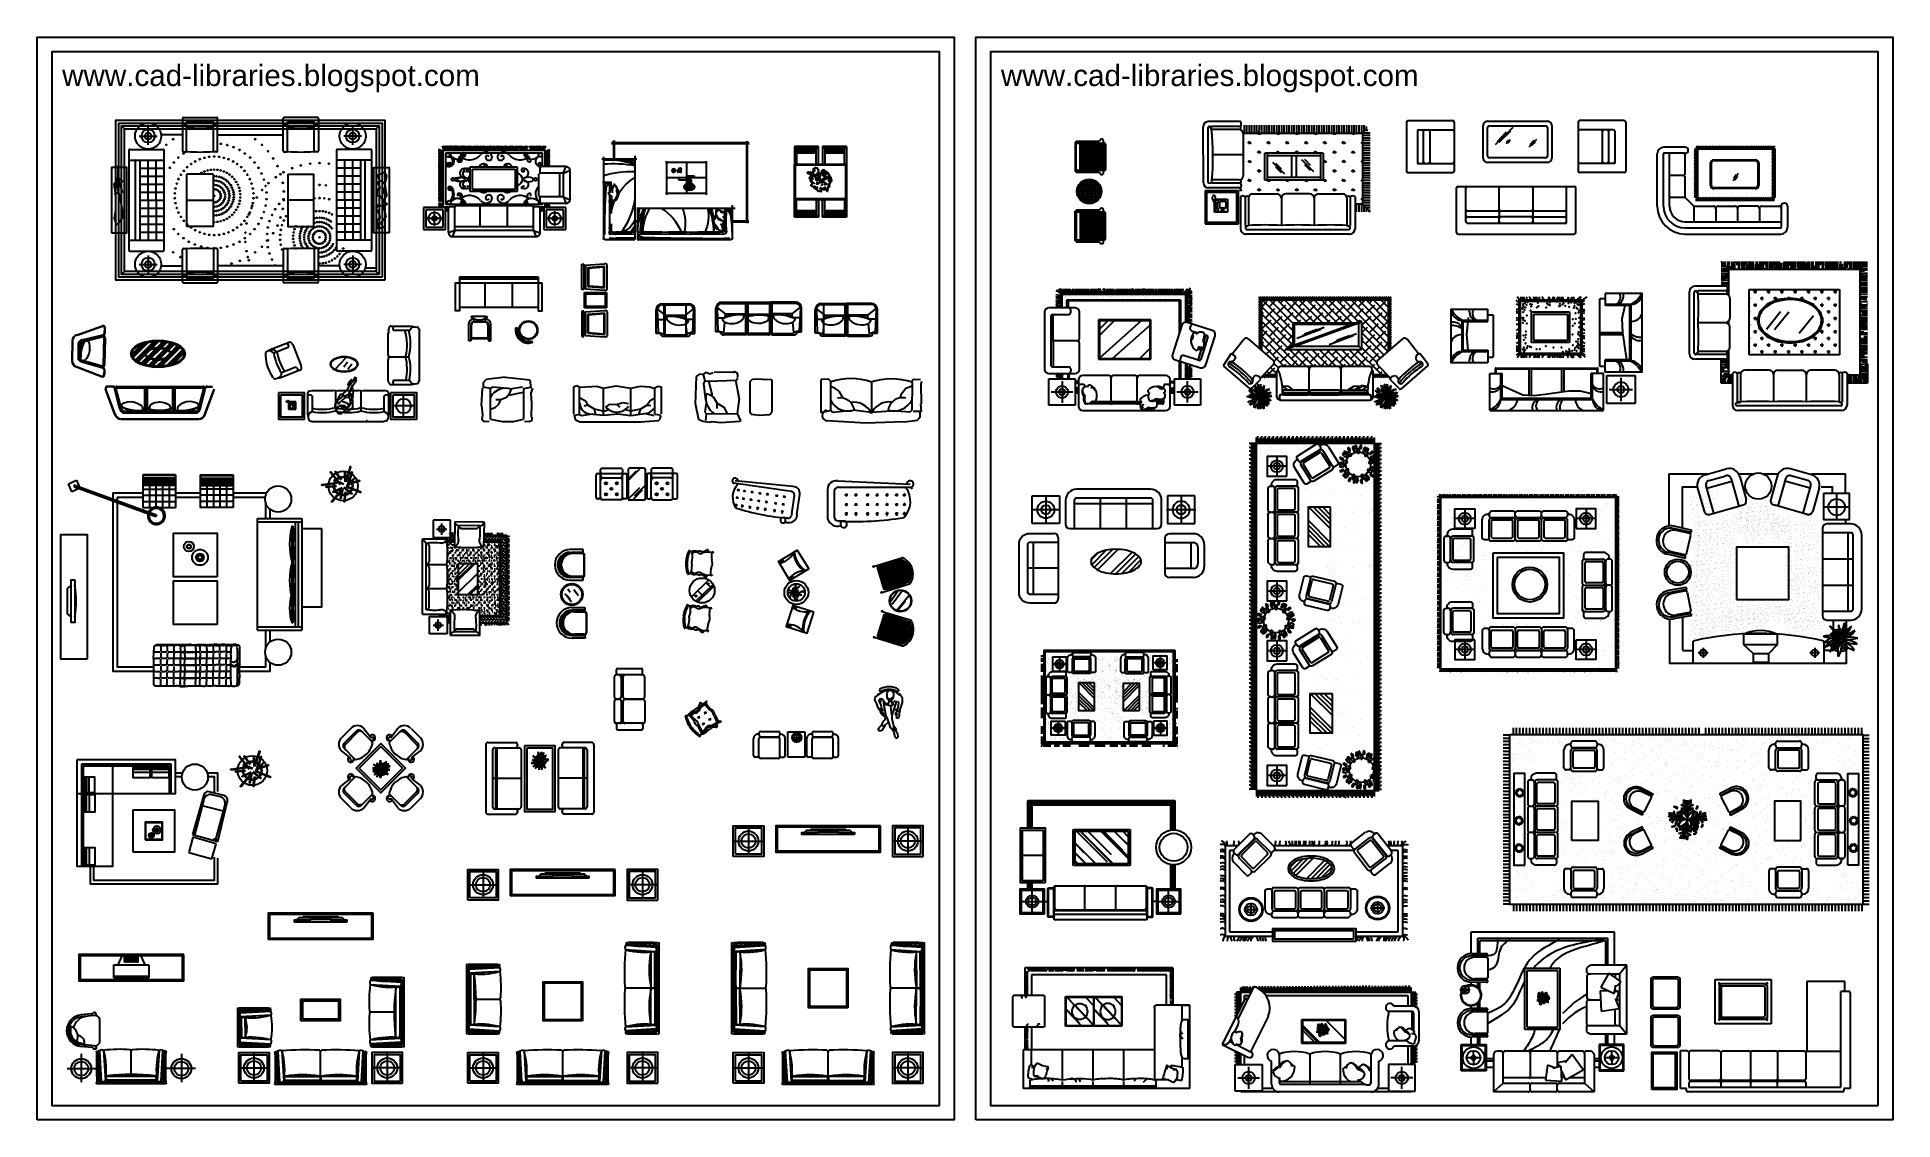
# Model space of a CAD drawing. Header units: inches. Extents: x 6.4 to 48.9, y 11.7 to 36.5.
import ezdxf

# ---------------------------------------------------------------- set-up
doc = ezdxf.new("R2010")
doc.units = ezdxf.units.IN
doc.header["$MEASUREMENT"] = 0
for name, color, linetype in [('02', 2, 'Continuous'), ('1', 1, 'Continuous'), ('4', 4, 'Continuous'), ('8', 8, 'Continuous'), ('kadrbm', 4, 'Continuous')]:
    doc.layers.add(name, color=color, linetype=linetype)
doc.styles.add('bmmm', font='swissel.ttf')
pattern_1 = [(135, (22.92793, -6.04115), (-0.06788225, 9e-18), [0.144, -0.048]), (225, (22.89399, -6.007207), (-0.06788225, 9e-18), [0.144, -0.048])]

# ---------------------------------------------------------------- blocks, each defined once
blk = doc.blocks.new('kadrbm')
at = {"layer": 'kadrbm', "color": 4}
blk.add_lwpolyline([(0, 0), (0, 24.797), (21, 24.797), (21, 0), (0, 0)], close=True, dxfattribs=at)
blk.add_lwpolyline([(20.663, 0.326), (20.663, 24.46), (0.337, 24.46), (0.337, 0.326), (20.663, 0.326)], dxfattribs=at)
at = {"layer": 'kadrbm', "color": 211, "true_color": 0xf674fb, "style": 'bmmm'}
blk.add_text('www.cad-libraries.blogspot.com', height=0.48513, dxfattribs=at).set_placement((0.573, 23.677))

msp = doc.modelspace()

# ---------------------------------------------------------------- hatches: boundary and pattern name
at = {"layer": '8'}
h = msp.add_hatch(dxfattribs=at)
h.set_pattern_fill('ANSI34', color=256, scale=0.2, style=0)
h.set_pattern_definition([(45, (-183.9757, -347.41532), (-0.106066017, 0.106066017), []), (45, (-183.94034, -347.41532), (-0.106066017, 0.106066017), []), (45, (-183.90498, -347.41532), (-0.106066017, 0.106066017), []), (45, (-183.86963, -347.41532), (-0.106066017, 0.106066017), [])])
edge = h.paths.add_edge_path()
edge.add_spline(control_points=[(8.559, 29.255), (8.559, 29.246), (8.56, 29.237), (8.563, 29.219), (8.566, 29.21), (8.574, 29.191), (8.579, 29.182), (8.591, 29.164), (8.598, 29.155), (8.614, 29.137), (8.622, 29.128), (8.642, 29.11), (8.653, 29.102), (8.677, 29.085), (8.69, 29.077), (8.717, 29.062), (8.732, 29.055), (8.762, 29.041), (8.778, 29.034), (8.812, 29.022), (8.829, 29.016), (8.866, 29.005), (8.884, 29.001), (8.922, 28.992), (8.942, 28.988), (8.989, 28.98), (9.017, 28.977), (9.074, 28.971), (9.103, 28.97), (9.16, 28.969), (9.189, 28.969), (9.247, 28.972), (9.275, 28.975), (9.331, 28.982), (9.359, 28.987), (9.412, 28.998), (9.437, 29.004), (9.487, 29.019), (9.51, 29.027), (9.555, 29.045), (9.575, 29.055), (9.61, 29.074), (9.625, 29.082), (9.652, 29.101), (9.664, 29.11), (9.686, 29.13), (9.696, 29.14), (9.712, 29.158), (9.718, 29.167), (9.729, 29.184), (9.733, 29.192), (9.74, 29.209), (9.743, 29.218), (9.747, 29.234), (9.748, 29.243), (9.748, 29.26), (9.748, 29.268), (9.745, 29.285), (9.743, 29.294), (9.737, 29.311), (9.733, 29.319), (9.723, 29.336), (9.718, 29.344), (9.705, 29.361), (9.697, 29.37), (9.681, 29.386), (9.672, 29.394), (9.652, 29.41), (9.641, 29.418), (9.618, 29.433), (9.605, 29.44), (9.579, 29.454), (9.565, 29.461), (9.536, 29.473), (9.521, 29.479), (9.484, 29.493), (9.461, 29.5), (9.414, 29.512), (9.389, 29.518), (9.339, 29.527), (9.313, 29.531), (9.26, 29.537), (9.233, 29.539), (9.179, 29.541), (9.152, 29.542), (9.098, 29.541), (9.071, 29.539), (9.018, 29.534), (8.992, 29.531), (8.941, 29.522), (8.915, 29.517), (8.867, 29.506), (8.844, 29.499), (8.799, 29.484), (8.777, 29.476), (8.737, 29.459), (8.718, 29.449), (8.684, 29.43), (8.668, 29.419), (8.642, 29.4), (8.631, 29.391), (8.612, 29.373), (8.604, 29.363), (8.589, 29.345), (8.583, 29.335), (8.573, 29.317), (8.569, 29.307), (8.563, 29.288), (8.56, 29.279), (8.559, 29.265), (8.559, 29.26), (8.559, 29.255)], knot_values=[0, 0, 0, 0, 0.1041, 0.1041, 0.2082, 0.2082, 0.3123, 0.3123, 0.416401, 0.416401, 0.520501, 0.520501, 0.624601, 0.624601, 0.728701, 0.728701, 0.832801, 0.832801, 0.936901, 0.936901, 1.041001, 1.041001, 1.145101, 1.145101, 1.249202, 1.249202, 1.392005, 1.392005, 1.534809, 1.534809, 1.677613, 1.677613, 1.820417, 1.820417, 1.963221, 1.963221, 2.106025, 2.106025, 2.248829, 2.248829, 2.391632, 2.391632, 2.508033, 2.508033, 2.624434, 2.624434, 2.740835, 2.740835, 2.837235, 2.837235, 2.933635, 2.933635, 3.030035, 3.030035, 3.126435, 3.126435, 3.222835, 3.222835, 3.319235, 3.319235, 3.415635, 3.415635, 3.512035, 3.512035, 3.608435, 3.608435, 3.704835, 3.704835, 3.801235, 3.801235, 3.897635, 3.897635, 3.994035, 3.994035, 4.090435, 4.090435, 4.224131, 4.224131, 4.357828, 4.357828, 4.491524, 4.491524, 4.62522, 4.62522, 4.758916, 4.758916, 4.892613, 4.892613, 5.026309, 5.026309, 5.160005, 5.160005, 5.293701, 5.293701, 5.427398, 5.427398, 5.561094, 5.561094, 5.69479, 5.69479, 5.801602, 5.801602, 5.908413, 5.908413, 6.015224, 6.015224, 6.122036, 6.122036, 6.228847, 6.228847, 6.283185, 6.283185, 6.283185, 6.283185], degree=3, periodic=0)
edge = h.paths.add_edge_path(flags=16)
edge.add_spline(control_points=[(8.856, 29.255), (8.856, 29.251), (8.857, 29.246), (8.858, 29.237), (8.86, 29.233), (8.864, 29.223), (8.866, 29.219), (8.872, 29.21), (8.875, 29.205), (8.883, 29.196), (8.888, 29.192), (8.898, 29.183), (8.903, 29.179), (8.915, 29.17), (8.922, 29.166), (8.935, 29.159), (8.943, 29.155), (8.958, 29.148), (8.966, 29.145), (8.983, 29.139), (8.991, 29.136), (9.009, 29.13), (9.019, 29.128), (9.038, 29.124), (9.048, 29.122), (9.071, 29.118), (9.085, 29.116), (9.114, 29.113), (9.128, 29.113), (9.157, 29.112), (9.171, 29.112), (9.2, 29.114), (9.214, 29.115), (9.242, 29.119), (9.256, 29.121), (9.283, 29.127), (9.295, 29.13), (9.32, 29.137), (9.332, 29.141), (9.354, 29.15), (9.364, 29.155), (9.382, 29.164), (9.389, 29.169), (9.403, 29.178), (9.409, 29.183), (9.42, 29.193), (9.425, 29.198), (9.433, 29.207), (9.436, 29.211), (9.441, 29.219), (9.443, 29.224), (9.447, 29.232), (9.448, 29.236), (9.45, 29.245), (9.451, 29.249), (9.451, 29.258), (9.451, 29.262), (9.449, 29.27), (9.448, 29.274), (9.445, 29.283), (9.443, 29.287), (9.438, 29.296), (9.435, 29.3), (9.429, 29.308), (9.425, 29.313), (9.417, 29.321), (9.412, 29.325), (9.402, 29.333), (9.397, 29.337), (9.386, 29.344), (9.379, 29.348), (9.366, 29.355), (9.359, 29.358), (9.345, 29.364), (9.337, 29.367), (9.319, 29.374), (9.307, 29.378), (9.284, 29.384), (9.271, 29.387), (9.246, 29.391), (9.233, 29.393), (9.207, 29.396), (9.193, 29.397), (9.166, 29.398), (9.153, 29.399), (9.126, 29.398), (9.112, 29.397), (9.086, 29.395), (9.073, 29.393), (9.047, 29.389), (9.034, 29.386), (9.01, 29.381), (8.998, 29.377), (8.976, 29.37), (8.965, 29.366), (8.945, 29.357), (8.936, 29.352), (8.918, 29.342), (8.91, 29.337), (8.898, 29.327), (8.892, 29.323), (8.883, 29.314), (8.879, 29.309), (8.871, 29.3), (8.868, 29.295), (8.863, 29.286), (8.861, 29.281), (8.858, 29.272), (8.857, 29.267), (8.856, 29.26), (8.856, 29.258), (8.856, 29.255)], knot_values=[0, 0, 0, 0, 0.1041, 0.1041, 0.2082, 0.2082, 0.3123, 0.3123, 0.416401, 0.416401, 0.520501, 0.520501, 0.624601, 0.624601, 0.728701, 0.728701, 0.832801, 0.832801, 0.936901, 0.936901, 1.041001, 1.041001, 1.145101, 1.145101, 1.249202, 1.249202, 1.392005, 1.392005, 1.534809, 1.534809, 1.677613, 1.677613, 1.820417, 1.820417, 1.963221, 1.963221, 2.106025, 2.106025, 2.248829, 2.248829, 2.391632, 2.391632, 2.508033, 2.508033, 2.624434, 2.624434, 2.740835, 2.740835, 2.837235, 2.837235, 2.933635, 2.933635, 3.030035, 3.030035, 3.126435, 3.126435, 3.222835, 3.222835, 3.319235, 3.319235, 3.415635, 3.415635, 3.512035, 3.512035, 3.608435, 3.608435, 3.704835, 3.704835, 3.801235, 3.801235, 3.897635, 3.897635, 3.994035, 3.994035, 4.090435, 4.090435, 4.224131, 4.224131, 4.357828, 4.357828, 4.491524, 4.491524, 4.62522, 4.62522, 4.758916, 4.758916, 4.892613, 4.892613, 5.026309, 5.026309, 5.160005, 5.160005, 5.293701, 5.293701, 5.427398, 5.427398, 5.561094, 5.561094, 5.69479, 5.69479, 5.801602, 5.801602, 5.908413, 5.908413, 6.015224, 6.015224, 6.122036, 6.122036, 6.228847, 6.228847, 6.283185, 6.283185, 6.283185, 6.283185], degree=3, periodic=0)
edge = h.paths.add_edge_path(flags=0)
edge.add_spline(control_points=[(8.872, 29.255), (8.872, 29.253), (8.872, 29.25), (8.873, 29.244), (8.874, 29.242), (8.876, 29.236), (8.877, 29.233), (8.88, 29.227), (8.882, 29.224), (8.886, 29.217), (8.889, 29.213), (8.896, 29.206), (8.901, 29.202), (8.91, 29.194), (8.915, 29.19), (8.926, 29.183), (8.932, 29.179), (8.944, 29.172), (8.951, 29.169), (8.966, 29.162), (8.973, 29.159), (8.989, 29.153), (8.997, 29.151), (9.019, 29.144), (9.032, 29.141), (9.06, 29.136), (9.075, 29.133), (9.104, 29.13), (9.119, 29.129), (9.15, 29.128), (9.165, 29.128), (9.195, 29.13), (9.21, 29.131), (9.239, 29.134), (9.254, 29.137), (9.281, 29.143), (9.294, 29.146), (9.319, 29.154), (9.33, 29.158), (9.35, 29.166), (9.358, 29.17), (9.373, 29.178), (9.38, 29.182), (9.393, 29.191), (9.399, 29.195), (9.409, 29.204), (9.413, 29.209), (9.42, 29.217), (9.422, 29.22), (9.426, 29.226), (9.428, 29.229), (9.431, 29.236), (9.432, 29.239), (9.433, 29.244), (9.434, 29.246), (9.435, 29.251), (9.435, 29.253), (9.435, 29.257), (9.435, 29.259), (9.434, 29.264), (9.434, 29.266), (9.432, 29.27), (9.432, 29.273), (9.43, 29.277), (9.429, 29.28), (9.426, 29.285), (9.424, 29.289), (9.419, 29.295), (9.416, 29.298), (9.41, 29.305), (9.407, 29.308), (9.399, 29.315), (9.395, 29.318), (9.386, 29.325), (9.381, 29.328), (9.371, 29.334), (9.365, 29.337), (9.354, 29.343), (9.348, 29.346), (9.335, 29.351), (9.328, 29.354), (9.311, 29.36), (9.299, 29.363), (9.275, 29.369), (9.262, 29.372), (9.237, 29.377), (9.224, 29.378), (9.197, 29.381), (9.183, 29.382), (9.156, 29.383), (9.142, 29.382), (9.115, 29.381), (9.101, 29.38), (9.075, 29.377), (9.062, 29.375), (9.036, 29.37), (9.024, 29.368), (9, 29.361), (8.989, 29.357), (8.968, 29.349), (8.958, 29.345), (8.941, 29.337), (8.934, 29.333), (8.922, 29.326), (8.917, 29.322), (8.908, 29.315), (8.904, 29.312), (8.896, 29.305), (8.893, 29.301), (8.887, 29.294), (8.884, 29.29), (8.879, 29.283), (8.878, 29.279), (8.875, 29.273), (8.874, 29.27), (8.873, 29.265), (8.872, 29.262), (8.872, 29.258), (8.872, 29.257), (8.872, 29.255)], knot_values=[0, 0, 0, 0, 0.082047, 0.082047, 0.164095, 0.164095, 0.246142, 0.246142, 0.32819, 0.32819, 0.430588, 0.430588, 0.532985, 0.532985, 0.635383, 0.635383, 0.737781, 0.737781, 0.840179, 0.840179, 0.942577, 0.942577, 1.044975, 1.044975, 1.198854, 1.198854, 1.352733, 1.352733, 1.506612, 1.506612, 1.660491, 1.660491, 1.81437, 1.81437, 1.96825, 1.96825, 2.118529, 2.118529, 2.268809, 2.268809, 2.385005, 2.385005, 2.504718, 2.504718, 2.624431, 2.624431, 2.744144, 2.744144, 2.829855, 2.829855, 2.917477, 2.917477, 3.005099, 3.005099, 3.071309, 3.071309, 3.137519, 3.137519, 3.203729, 3.203729, 3.26994, 3.26994, 3.33615, 3.33615, 3.40236, 3.40236, 3.489782, 3.489782, 3.577204, 3.577204, 3.664626, 3.664626, 3.752048, 3.752048, 3.83947, 3.83947, 3.926892, 3.926892, 4.014314, 4.014314, 4.101736, 4.101736, 4.240748, 4.240748, 4.379759, 4.379759, 4.518771, 4.518771, 4.657782, 4.657782, 4.796793, 4.796793, 4.935805, 4.935805, 5.074816, 5.074816, 5.213828, 5.213828, 5.352839, 5.352839, 5.491851, 5.491851, 5.605259, 5.605259, 5.696159, 5.696159, 5.787059, 5.787059, 5.884912, 5.884912, 5.982766, 5.982766, 6.080619, 6.080619, 6.160104, 6.160104, 6.239589, 6.239589, 6.283185, 6.283185, 6.283185, 6.283185], degree=3, periodic=0)
h = msp.add_hatch(dxfattribs=at)
h.set_pattern_fill('AR-HBONE', color=256, scale=0.012, angle=90, style=0)
h.set_pattern_definition(pattern_1)
h.paths.add_polyline_path([(15.942, 24.965), (15.944, 25.101), (15.852, 25.101), (15.852, 25.045), (15.599, 25.045), (15.599, 25.016), (15.768, 25.016), (15.768, 24.965)])
h.paths.add_polyline_path([(15.85, 23.231), (15.772, 23.231), (15.772, 23.093), (15.85, 23.093)])
h = msp.add_hatch(dxfattribs=at)
h.set_pattern_fill('AR-HBONE', color=256, scale=0.012, angle=90, style=0)
h.set_pattern_definition(pattern_1)
h.paths.add_polyline_path([(17.007, 23.231), (16.52, 23.231), (16.52, 23.095), (17.143, 23.095), (17.143, 25.101), (16.615, 25.101), (16.613, 24.965), (17.007, 24.965)])
h = msp.add_hatch(dxfattribs=at)
h.set_pattern_fill('AR-SAND', color=256, scale=0.064, angle=90, style=0)
h.set_pattern_definition([(127.5, (22.92793, -6.04115), (-0.12331672, -0.00403157), [0, -0.09728, 0, -0.1088, 0, -0.104]), (97.5, (22.92793, -6.04115), (-0.18061735, 0.1132657), [0, -0.05248, 0, -0.08768, 0, -0.0336]), (57.5, (22.92793, -6.11987), (-0.00036218, 0.19930508), [0, -0.032, 0, -0.1152, 0, -0.1504]), (47.5, (22.92793, -6.11987), (-0.0561712, 0.1923921), [0, -0.016, 0, -0.07552, 0, -0.0864])])
h.paths.add_polyline_path([(16.983, 24.941), (16.612, 24.941), (16.611, 24.829), (16.527, 24.83, -0.057319), (15.941, 24.838), (15.942, 24.941), (15.768, 24.941), (15.768, 24.93, -0.069267), (15.768, 24.43, -0.062773), (15.768, 23.879, -0.069267), (15.769, 23.379), (15.769, 23.293), (15.623, 23.293), (15.623, 23.255), (15.85, 23.255), (15.85, 23.379, -0.057319), (16.437, 23.379), (16.52, 23.379), (16.52, 23.255), (16.983, 23.255)])
h.paths.add_polyline_path([(16.466, 23.733), (16.032, 23.733), (16.032, 24.453), (16.466, 24.453)], flags=16)
h = msp.add_hatch(dxfattribs=at)
h.set_pattern_fill('CROSS', color=256, scale=0.24, angle=90, style=0)
h.set_pattern_definition([(90, (22.92793, -6.04115), (-0.06, 0.06), [0.03, -0.09]), (180, (22.94293, -6.02615), (-0.06, -0.06), [0.03, -0.09])])
h.paths.add_polyline_path([(16.983, 24.941), (16.612, 24.941), (16.611, 24.829), (16.527, 24.83, -0.057319), (15.941, 24.838), (15.942, 24.941), (15.768, 24.941), (15.768, 24.93, -0.069267), (15.768, 24.43, -0.062773), (15.768, 23.879, -0.069267), (15.769, 23.379), (15.769, 23.293), (15.623, 23.293), (15.623, 23.255), (15.85, 23.255), (15.85, 23.379, -0.057319), (16.437, 23.379), (16.52, 23.379), (16.52, 23.255), (16.983, 23.255)])
h.paths.add_polyline_path([(16.466, 23.733), (16.032, 23.733), (16.032, 24.453), (16.466, 24.453)], flags=16)
h = msp.add_hatch(dxfattribs=at)
h.set_pattern_fill('HOUND', color=256, scale=0.01, style=0)
h.set_pattern_definition([(0, (-23.067114, -103.974358), (0.0635, 0.015875), [0.254, -0.127]), (90, (-23.067114, -103.974358), (-0.015875, -0.0635), [0.254, -0.127])])
h.paths.add_polyline_path([(29.173, 17.137), (29.073, 17.137), (29.073, 16.992), (29.173, 16.992)])

# ---------------------------------------------------------------- linework, layer by layer
at = {"layer": '02'}
for p, q in [((8.927, 34.04), (8.927, 34.445)), ((9.713, 34.643), (9.713, 33.904)), ((9.729, 34.489), (9.793, 34.489)), ((9.736, 34.667), (10.495, 34.667)), ((9.809, 33.905), (9.809, 34.555)), ((9.825, 34.571), (10.407, 34.571)), ((10.423, 33.896), (10.423, 34.555)), ((10.439, 34.489), (10.503, 34.489)), ((10.519, 33.904), (10.519, 34.643)), ((12.019, 33.904), (12.019, 34.643)), ((12.099, 34.489), (12.035, 34.489)), ((12.802, 34.667), (12.043, 34.667)), ((12.115, 33.896), (12.115, 34.555)), ((12.714, 34.571), (12.131, 34.571)), ((12.73, 33.905), (12.73, 34.555)), ((12.81, 34.489), (12.746, 34.489)), ((12.826, 34.643), (12.826, 33.904)), ((33.094, 33.173), (33.087, 34.452)), ((33.195, 34.428), (33.195, 33.202)), ((33.94, 34.572), (33.207, 34.572)), ((33.94, 34.464), (33.282, 34.464)), ((34.025, 34.492), (34.025, 34.312)), ((34.082, 34.492), (34.082, 34.312)), ((34.139, 34.492), (34.139, 34.312)), ((34.196, 34.492), (34.196, 34.312)), ((34.253, 34.492), (34.253, 34.312)), ((34.31, 34.492), (34.31, 34.312)), ((34.368, 34.492), (34.366, 34.272)), ((34.425, 34.492), (34.425, 34.312)), ((34.482, 34.492), (34.482, 34.312)), ((34.539, 34.492), (34.539, 34.312)), ((34.596, 34.492), (34.596, 34.312)), ((34.653, 34.492), (34.653, 34.312)), ((34.71, 34.492), (34.71, 34.312)), ((34.768, 34.492), (34.768, 34.312)), ((34.825, 34.492), (34.825, 34.312)), ((34.882, 34.492), (34.882, 34.312)), ((34.939, 34.492), (34.939, 34.312)), ((34.996, 34.492), (34.996, 34.312)), ((35.053, 34.492), (35.053, 34.312)), ((35.111, 34.492), (35.111, 34.312)), ((35.168, 34.492), (35.168, 34.312)), ((35.225, 34.492), (35.228, 34.272)), ((35.282, 34.492), (35.282, 34.312)), ((35.339, 34.492), (35.339, 34.312)), ((35.396, 34.492), (35.396, 34.312)), ((35.453, 34.492), (35.453, 34.312)), ((35.511, 34.492), (35.511, 34.312)), ((35.568, 34.492), (35.568, 34.312)), ((35.625, 34.492), (35.625, 34.312)), ((35.682, 34.492), (35.682, 34.312)), ((35.739, 34.492), (35.739, 34.312)), ((35.796, 34.492), (35.796, 34.312)), ((35.853, 34.492), (35.853, 34.312)), ((35.911, 34.492), (35.911, 34.312)), ((35.968, 34.492), (35.968, 34.312)), ((36.025, 34.492), (36.025, 34.312)), ((36.082, 34.492), (36.082, 34.312)), ((36.139, 34.492), (36.139, 34.312)), ((36.196, 34.492), (36.196, 34.312)), ((36.254, 34.492), (36.254, 34.312)), ((36.311, 34.492), (36.311, 34.312)), ((36.368, 34.492), (36.368, 34.312)), ((36.425, 34.492), (36.425, 34.312)), ((36.482, 34.492), (36.482, 34.312)), ((36.539, 34.492), (36.539, 34.312)), ((36.596, 34.492), (36.596, 34.312)), ((36.654, 34.492), (36.654, 34.312)), ((36.711, 34.492), (36.711, 34.312)), ((36.768, 34.492), (36.768, 34.344)), ((36.825, 34.459), (36.825, 34.402)), ((37.744, 34.562), (37.744, 33.442)), ((37.779, 34.597), (38.801, 34.597)), ((38.836, 34.562), (38.836, 33.442)), ((39.5, 33.738), (39.5, 34.484)), ((39.6, 34.584), (40.975, 34.584)), ((39.604, 33.781), (39.604, 34.441)), ((39.643, 34.48), (40.932, 34.48)), ((40.183, 34.442), (39.779, 34.039)), ((40.971, 34.441), (40.971, 33.781)), ((41.075, 34.484), (41.075, 33.738)), ((41.675, 34.562), (41.675, 33.442)), ((42.732, 34.597), (41.71, 34.597)), ((42.767, 34.562), (42.767, 33.442)), ((8.725, 34.243), (9.13, 34.243)), ((15.699, 33.932), (15.668, 34.019)), ((15.722, 33.932), (15.688, 34.019)), ((15.746, 33.932), (15.715, 34.019)), ((15.76, 33.932), (15.743, 34.019)), ((15.78, 33.971), (15.768, 34.019)), ((15.782, 33.932), (15.769, 34.019)), ((15.784, 33.932), (15.797, 34.019)), ((15.786, 33.971), (15.797, 34.019)), ((15.79, 33.951), (15.82, 34.019)), ((15.803, 33.932), (15.844, 34.019)), ((15.805, 33.932), (15.822, 34.019)), ((15.82, 33.932), (15.851, 34.019)), ((15.824, 33.932), (15.864, 34.019)), ((15.844, 33.932), (15.878, 34.019)), ((15.866, 33.932), (15.898, 34.019)), ((15.901, 33.932), (15.867, 34.019)), ((15.925, 33.932), (15.894, 34.019)), ((15.948, 33.932), (15.909, 34.019)), ((15.94, 33.932), (15.922, 34.019)), ((15.97, 33.932), (15.928, 34.019)), ((15.961, 33.932), (15.948, 34.019)), ((15.982, 33.951), (15.953, 34.019)), ((15.965, 33.971), (15.976, 34.019)), ((15.969, 33.951), (15.999, 34.019)), ((15.987, 33.971), (15.975, 34.019)), ((15.982, 33.932), (16.023, 34.019)), ((15.991, 33.932), (16.004, 34.019)), ((16.003, 33.932), (16.043, 34.019)), ((16.012, 33.932), (16.029, 34.019)), ((16.026, 33.932), (16.058, 34.019)), ((16.051, 33.932), (16.085, 34.019)), ((16.113, 33.932), (16.082, 34.019)), ((16.128, 33.932), (16.088, 34.019)), ((16.136, 33.932), (16.101, 34.019)), ((16.149, 33.932), (16.108, 34.019)), ((16.16, 33.932), (16.128, 34.019)), ((16.162, 33.951), (16.132, 34.019)), ((16.166, 33.971), (16.155, 34.019)), ((16.174, 33.932), (16.157, 34.019)), ((16.17, 33.932), (16.183, 34.019)), ((16.195, 33.932), (16.182, 34.019)), ((16.192, 33.932), (16.209, 34.019)), ((16.206, 33.932), (16.237, 34.019)), ((16.284, 33.932), (16.244, 34.019)), ((16.305, 33.932), (16.264, 34.019)), ((16.318, 33.951), (16.288, 34.019)), ((16.322, 33.971), (16.311, 34.019)), ((16.327, 33.932), (16.339, 34.019)), ((16.348, 33.932), (16.365, 34.019)), ((16.362, 33.932), (16.393, 34.019)), ((16.44, 33.932), (16.4, 34.019)), ((16.461, 33.932), (16.42, 34.019)), ((16.474, 33.951), (16.444, 34.019)), ((16.479, 33.971), (16.467, 34.019)), ((16.483, 33.932), (16.496, 34.019)), ((16.504, 33.932), (16.521, 34.019)), ((16.518, 33.932), (16.55, 34.019)), ((16.542, 33.932), (16.574, 34.012)), ((16.61, 33.932), (16.57, 34.019)), ((16.632, 33.932), (16.59, 34.019)), ((16.644, 33.951), (16.615, 34.019)), ((16.649, 33.971), (16.637, 34.019)), ((16.653, 33.932), (16.666, 34.019)), ((16.674, 33.932), (16.691, 34.019)), ((16.688, 33.932), (16.72, 34.019)), ((16.767, 33.932), (16.727, 34.019)), ((16.788, 33.932), (16.747, 34.019)), ((16.801, 33.951), (16.771, 34.019)), ((16.805, 33.971), (16.794, 34.019)), ((16.809, 33.932), (16.822, 34.019)), ((16.83, 33.932), (16.848, 34.019)), ((16.845, 33.932), (16.876, 34.019)), ((16.869, 33.932), (16.9, 34.012)), ((16.937, 33.932), (16.897, 34.019)), ((16.958, 33.932), (16.917, 34.019)), ((16.971, 33.951), (16.941, 34.019)), ((16.975, 33.971), (16.964, 34.019)), ((16.979, 33.932), (16.992, 34.019)), ((17.001, 33.932), (17.018, 34.019)), ((17.015, 33.932), (17.046, 34.019)), ((17.039, 33.932), (17.07, 34.012)), ((17.107, 33.932), (17.067, 34.019)), ((17.128, 33.932), (17.087, 34.019)), ((17.141, 33.951), (17.111, 34.019)), ((17.145, 33.971), (17.134, 34.019)), ((17.149, 33.932), (17.162, 34.019)), ((17.171, 33.932), (17.188, 34.019)), ((17.185, 33.932), (17.216, 34.019)), ((17.258, 33.932), (17.219, 34.019)), ((17.28, 33.932), (17.239, 34.019)), ((17.293, 33.951), (17.263, 34.019)), ((17.297, 33.971), (17.285, 34.019)), ((17.301, 33.932), (17.314, 34.019)), ((17.322, 33.932), (17.339, 34.019)), ((17.337, 33.932), (17.368, 34.019)), ((17.361, 33.932), (17.395, 34.019)), ((17.383, 33.932), (17.415, 34.019)), ((17.465, 33.932), (17.426, 34.019)), ((17.487, 33.932), (17.445, 34.019)), ((17.499, 33.951), (17.47, 34.019)), ((17.504, 33.971), (17.492, 34.019)), ((17.508, 33.932), (17.521, 34.019)), ((17.529, 33.932), (17.546, 34.019)), ((17.543, 33.932), (17.575, 34.019)), ((17.568, 33.932), (17.602, 34.019)), ((17.59, 33.932), (17.622, 34.019)), ((17.7, 33.932), (17.66, 34.019)), ((17.721, 33.932), (17.68, 34.019)), ((17.734, 33.951), (17.704, 34.019)), ((17.738, 33.971), (17.727, 34.019)), ((17.742, 33.932), (17.755, 34.019)), ((17.764, 33.932), (17.781, 34.019)), ((17.778, 33.932), (17.809, 34.019)), ((17.802, 33.932), (17.836, 34.019)), ((17.879, 33.932), (17.839, 34.019)), ((17.9, 33.932), (17.859, 34.019)), ((17.913, 33.951), (17.883, 34.019)), ((17.917, 33.971), (17.906, 34.019)), ((17.922, 33.932), (17.934, 34.019)), ((17.943, 33.932), (17.96, 34.019)), ((17.957, 33.932), (17.988, 34.019)), ((17.981, 33.932), (18.015, 34.019)), ((18.004, 33.932), (18.035, 34.019)), ((30.268, 34.036), (30.853, 34.036)), ((30.313, 34.081), (30.313, 33.451)), ((30.358, 34.081), (30.358, 33.451)), ((30.403, 34.081), (30.403, 33.451)), ((30.448, 34.081), (30.448, 33.451)), ((30.493, 34.081), (30.493, 33.451)), ((30.538, 34.081), (30.538, 33.451)), ((30.583, 34.081), (30.583, 33.451)), ((30.628, 34.081), (30.628, 33.451)), ((30.673, 34.081), (30.673, 33.451)), ((30.718, 34.081), (30.718, 33.451)), ((30.763, 34.081), (30.763, 33.451)), ((30.808, 34.081), (30.808, 33.451)), ((33.912, 34.392), (33.282, 34.392)), ((34.007, 34.312), (36.736, 34.312)), ((34.008, 34.296), (34.008, 33.334)), ((34.151, 34.114), (34.11, 34.074)), ((34.151, 34.114), (34.191, 34.074)), ((34.151, 34.114), (34.151, 34.057)), ((34.349, 34.312), (34.326, 34.289)), ((34.383, 34.312), (34.407, 34.289)), ((34.582, 34.114), (34.541, 34.074)), ((34.582, 34.114), (34.622, 34.074)), ((34.582, 34.114), (34.582, 34.057)), ((34.78, 34.312), (34.757, 34.289)), ((34.797, 34.312), (34.797, 34.272)), ((34.814, 34.312), (34.838, 34.289)), ((35.013, 34.114), (34.972, 34.074)), ((35.013, 34.114), (35.053, 34.074)), ((35.013, 34.114), (35.013, 34.057)), ((35.211, 34.312), (35.188, 34.289)), ((35.245, 34.312), (35.269, 34.289)), ((35.444, 34.114), (35.403, 34.074)), ((35.444, 34.114), (35.444, 34.057)), ((35.444, 34.114), (35.484, 34.074)), ((35.642, 34.312), (35.619, 34.289)), ((35.659, 34.312), (35.659, 34.272)), ((35.676, 34.312), (35.7, 34.289)), ((35.875, 34.114), (35.835, 34.074)), ((35.875, 34.114), (35.875, 34.057)), ((35.875, 34.114), (35.915, 34.074)), ((36.073, 34.312), (36.05, 34.289)), ((36.091, 34.312), (36.091, 34.272)), ((36.107, 34.312), (36.131, 34.289)), ((36.306, 34.114), (36.266, 34.074)), ((36.306, 34.114), (36.346, 34.074)), ((36.306, 34.114), (36.306, 34.057)), ((36.504, 34.312), (36.481, 34.289)), ((36.522, 34.312), (36.522, 34.272)), ((36.539, 34.312), (36.562, 34.289)), ((36.736, 34.113), (36.697, 34.074)), ((36.736, 34.312), (36.836, 34.413)), ((36.736, 34.312), (36.736, 32.684)), ((36.916, 34.31), (36.736, 34.31)), ((36.916, 34.253), (36.736, 34.253)), ((36.916, 34.196), (36.736, 34.196)), ((36.916, 34.139), (36.736, 34.139)), ((36.916, 34.082), (36.736, 34.082)), ((36.916, 34.025), (36.736, 34.025)), ((36.861, 34.368), (36.791, 34.368)), ((37.996, 34.352), (37.996, 33.617)), ((38.031, 34.387), (38.836, 34.387)), ((38.136, 33.652), (38.136, 34.352)), ((38.276, 34.352), (38.276, 33.652)), ((40.031, 34.328), (39.819, 34.113)), ((39.871, 34.099), (40.132, 34.359)), ((40.117, 34.156), (40.028, 34.065)), ((40.08, 34.145), (40.028, 34.093)), ((40.114, 34.131), (40.063, 34.076)), ((40.722, 34.165), (40.544, 33.988)), ((40.664, 34.139), (40.567, 34.042)), ((40.69, 34.102), (40.601, 34.016)), ((42.48, 34.387), (41.675, 34.387)), ((42.235, 33.652), (42.235, 34.352)), ((42.375, 34.352), (42.375, 33.652)), ((42.515, 34.352), (42.515, 33.617)), ((44.401, 34.021), (44.38, 33.973)), ((44.441, 34.021), (44.42, 33.973)), ((44.481, 34.021), (44.46, 33.973)), ((44.521, 34.021), (44.5, 33.973)), ((44.561, 34.021), (44.54, 33.973)), ((44.601, 34.021), (44.58, 33.973)), ((44.641, 34.021), (44.62, 33.973)), ((44.681, 34.021), (44.66, 33.973)), ((44.721, 34.021), (44.7, 33.973)), ((44.761, 34.021), (44.74, 33.973)), ((44.801, 34.021), (44.78, 33.973)), ((44.841, 34.021), (44.82, 33.973)), ((44.881, 34.021), (44.86, 33.973)), ((44.921, 34.021), (44.9, 33.973)), ((44.961, 34.021), (44.94, 33.973)), ((45.001, 34.021), (44.98, 33.973)), ((45.041, 34.021), (45.02, 33.973)), ((45.081, 34.021), (45.06, 33.973)), ((45.121, 34.021), (45.1, 33.973)), ((45.161, 34.021), (45.14, 33.973)), ((45.201, 34.021), (45.18, 33.973)), ((45.241, 34.021), (45.22, 33.973)), ((45.281, 34.021), (45.26, 33.973)), ((45.321, 34.021), (45.3, 33.973)), ((45.361, 34.021), (45.34, 33.973)), ((45.401, 34.021), (45.38, 33.973)), ((45.441, 34.021), (45.42, 33.973)), ((45.481, 34.021), (45.46, 33.973)), ((45.531, 34.021), (45.51, 33.973)), ((45.571, 34.021), (45.55, 33.973)), ((45.611, 34.021), (45.59, 33.973)), ((45.651, 34.021), (45.63, 33.973)), ((45.691, 34.021), (45.67, 33.973)), ((45.731, 34.021), (45.71, 33.973)), ((45.771, 34.021), (45.75, 33.973)), ((45.811, 34.021), (45.79, 33.973)), ((45.851, 34.021), (45.83, 33.973)), ((45.891, 34.021), (45.87, 33.973)), ((45.931, 34.021), (45.91, 33.973)), ((45.971, 34.021), (45.95, 33.973)), ((46.011, 34.021), (45.99, 33.973)), ((46.051, 34.021), (46.03, 33.973)), ((46.091, 34.021), (46.07, 33.973)), ((46.131, 34.021), (46.11, 33.973)), ((46.171, 34.021), (46.15, 33.973)), ((8.491, 31.618), (8.491, 33.923)), ((8.506, 33.938), (9.281, 33.938)), ((8.506, 33.688), (9.276, 33.688)), ((8.641, 31.873), (8.641, 33.673)), ((8.741, 31.873), (8.741, 33.673)), ((8.924, 33.515), (8.924, 33.688)), ((9.107, 33.515), (9.107, 33.688)), ((9.291, 31.618), (9.291, 33.928)), ((9.736, 33.88), (9.793, 33.88)), ((10.495, 33.88), (10.439, 33.88)), ((12.043, 33.88), (12.099, 33.88)), ((12.802, 33.88), (12.746, 33.88)), ((13.248, 31.618), (13.248, 33.928)), ((14.033, 33.938), (13.258, 33.938)), ((14.033, 33.688), (13.263, 33.688)), ((13.431, 33.515), (13.431, 33.688)), ((13.615, 33.515), (13.615, 33.688)), ((13.798, 31.873), (13.798, 33.673)), ((13.898, 31.873), (13.898, 33.673)), ((14.048, 31.618), (14.048, 33.923)), ((15.663, 33.904), (15.577, 33.936)), ((15.663, 33.882), (15.577, 33.916)), ((15.663, 33.857), (15.577, 33.889)), ((15.663, 33.843), (15.577, 33.86)), ((15.663, 33.822), (15.577, 33.835)), ((15.625, 33.818), (15.577, 33.806)), ((15.645, 33.813), (15.577, 33.784)), ((15.663, 33.801), (15.577, 33.809)), ((15.663, 33.779), (15.577, 33.79)), ((15.663, 33.754), (15.577, 33.785)), ((15.663, 33.74), (15.577, 33.757)), ((15.663, 33.718), (15.577, 33.731)), ((15.625, 33.714), (15.577, 33.703)), ((15.645, 33.71), (15.577, 33.68)), ((15.663, 33.697), (15.577, 33.656)), ((15.663, 33.676), (15.577, 33.636)), ((15.663, 33.64), (15.577, 33.657)), ((15.663, 33.655), (15.577, 33.636)), ((15.663, 33.619), (15.577, 33.632)), ((15.663, 33.597), (15.577, 33.629)), ((15.625, 33.615), (15.577, 33.604)), ((15.645, 33.611), (15.577, 33.581)), ((15.663, 33.575), (15.577, 33.609)), ((15.663, 33.598), (15.577, 33.557)), ((15.663, 33.551), (15.577, 33.582)), ((15.663, 33.577), (15.597, 33.546)), ((15.663, 33.778), (15.603, 33.802)), ((15.663, 33.629), (15.608, 33.65)), ((15.663, 33.801), (15.628, 33.813)), ((15.663, 33.652), (15.634, 33.662)), ((15.776, 33.951), (15.77, 33.965)), ((15.878, 33.932), (15.855, 33.999)), ((16.073, 33.932), (16.097, 33.999)), ((16.23, 33.932), (16.255, 33.996)), ((16.253, 33.932), (16.266, 33.971)), ((16.386, 33.932), (16.411, 33.996)), ((16.409, 33.932), (16.423, 33.971)), ((16.565, 33.932), (16.585, 33.987)), ((16.713, 33.932), (16.737, 33.996)), ((16.735, 33.932), (16.749, 33.971)), ((16.892, 33.932), (16.911, 33.987)), ((17.062, 33.932), (17.082, 33.987)), ((17.209, 33.932), (17.232, 33.99)), ((17.232, 33.932), (17.243, 33.965)), ((17.825, 33.932), (17.849, 33.999)), ((18.04, 33.904), (18.126, 33.936)), ((18.04, 33.882), (18.126, 33.916)), ((18.04, 33.857), (18.126, 33.889)), ((18.04, 33.843), (18.126, 33.86)), ((18.04, 33.822), (18.126, 33.835)), ((18.04, 33.801), (18.075, 33.813)), ((18.04, 33.801), (18.126, 33.809)), ((18.04, 33.778), (18.1, 33.802)), ((18.04, 33.779), (18.126, 33.79)), ((18.04, 33.754), (18.126, 33.785)), ((18.04, 33.74), (18.126, 33.757)), ((18.04, 33.718), (18.126, 33.731)), ((18.04, 33.697), (18.126, 33.656)), ((18.04, 33.676), (18.126, 33.636)), ((18.04, 33.652), (18.069, 33.662)), ((18.04, 33.64), (18.126, 33.657)), ((18.04, 33.655), (18.126, 33.636)), ((18.04, 33.629), (18.095, 33.65)), ((18.04, 33.619), (18.126, 33.632)), ((18.04, 33.598), (18.126, 33.557)), ((18.04, 33.577), (18.106, 33.546)), ((18.058, 33.813), (18.126, 33.784)), ((18.058, 33.71), (18.126, 33.68)), ((18.058, 33.611), (18.126, 33.581)), ((18.078, 33.818), (18.126, 33.806)), ((18.078, 33.714), (18.126, 33.703)), ((18.078, 33.615), (18.126, 33.604)), ((24.229, 33.939), (23.779, 33.939)), ((23.845, 33.91), (23.779, 33.91)), ((23.845, 33.888), (23.779, 33.888)), ((24.229, 33.869), (23.779, 33.869)), ((24.229, 33.859), (23.779, 33.859)), ((24.229, 33.853), (23.779, 33.853)), ((23.843, 33.939), (23.843, 33.91)), ((23.908, 33.912), (23.843, 33.912)), ((23.843, 33.888), (23.843, 33.869)), ((23.908, 33.886), (23.843, 33.886)), ((23.843, 33.859), (23.843, 33.853)), ((23.845, 33.971), (23.845, 33.937)), ((23.845, 33.912), (23.845, 33.886)), ((23.845, 33.87), (23.845, 33.858)), ((23.906, 33.971), (23.908, 33.853)), ((23.906, 33.91), (23.972, 33.91)), ((23.906, 33.888), (23.972, 33.888)), ((23.972, 33.971), (23.97, 33.853)), ((23.97, 33.912), (24.035, 33.912)), ((23.97, 33.886), (24.035, 33.886)), ((24.033, 33.971), (24.033, 33.937)), ((24.033, 33.912), (24.033, 33.886)), ((24.099, 33.91), (24.033, 33.91)), ((24.099, 33.888), (24.033, 33.888)), ((24.033, 33.87), (24.033, 33.858)), ((24.035, 33.939), (24.035, 33.91)), ((24.035, 33.888), (24.035, 33.869)), ((24.035, 33.859), (24.035, 33.853)), ((24.099, 33.971), (24.097, 33.853)), ((24.162, 33.912), (24.097, 33.912)), ((24.162, 33.886), (24.097, 33.886)), ((24.159, 33.971), (24.162, 33.853)), ((24.159, 33.91), (24.229, 33.91)), ((24.159, 33.888), (24.229, 33.888)), ((24.872, 33.939), (24.422, 33.939)), ((24.488, 33.91), (24.422, 33.91)), ((24.488, 33.888), (24.422, 33.888)), ((24.872, 33.869), (24.422, 33.869)), ((24.872, 33.859), (24.422, 33.859)), ((24.872, 33.853), (24.422, 33.853)), ((24.488, 33.971), (24.486, 33.853)), ((24.551, 33.912), (24.486, 33.912)), ((24.551, 33.886), (24.486, 33.886)), ((24.549, 33.971), (24.549, 33.937)), ((24.549, 33.912), (24.549, 33.886)), ((24.549, 33.91), (24.615, 33.91)), ((24.549, 33.888), (24.615, 33.888)), ((24.549, 33.87), (24.549, 33.858)), ((24.551, 33.939), (24.551, 33.91)), ((24.551, 33.888), (24.551, 33.869)), ((24.551, 33.859), (24.551, 33.853)), ((24.613, 33.939), (24.613, 33.91)), ((24.613, 33.912), (24.678, 33.912)), ((24.613, 33.888), (24.613, 33.869)), ((24.613, 33.886), (24.678, 33.886)), ((24.613, 33.859), (24.613, 33.853)), ((24.615, 33.971), (24.615, 33.937)), ((24.615, 33.912), (24.615, 33.886)), ((24.615, 33.87), (24.615, 33.858)), ((24.676, 33.971), (24.678, 33.853)), ((24.742, 33.91), (24.676, 33.91)), ((24.742, 33.888), (24.676, 33.888)), ((24.742, 33.971), (24.74, 33.853)), ((24.805, 33.912), (24.74, 33.912)), ((24.805, 33.886), (24.74, 33.886)), ((24.803, 33.971), (24.803, 33.937)), ((24.803, 33.912), (24.803, 33.886)), ((24.803, 33.91), (24.872, 33.91)), ((24.803, 33.888), (24.872, 33.888)), ((24.803, 33.87), (24.803, 33.858)), ((24.805, 33.939), (24.805, 33.91)), ((24.805, 33.888), (24.805, 33.869)), ((24.805, 33.859), (24.805, 33.853)), ((30.268, 33.991), (30.853, 33.991)), ((30.268, 33.946), (30.853, 33.946)), ((30.268, 33.901), (30.853, 33.901)), ((30.268, 33.856), (30.853, 33.856)), ((30.268, 33.811), (30.853, 33.811)), ((30.268, 33.766), (30.853, 33.766)), ((30.268, 33.721), (30.853, 33.721)), ((30.268, 33.676), (30.853, 33.676)), ((30.268, 33.631), (30.853, 33.631)), ((30.268, 33.586), (30.853, 33.586)), ((34.008, 33.815), (33.313, 33.813)), ((34.151, 33.683), (34.11, 33.643)), ((34.151, 33.683), (34.191, 33.643)), ((34.151, 33.683), (34.151, 33.626)), ((34.366, 33.898), (34.326, 33.858)), ((34.366, 33.898), (34.407, 33.858)), ((34.366, 33.898), (34.366, 33.841)), ((34.504, 33.232), (34.504, 33.853)), ((35.835, 33.853), (34.504, 33.853)), ((34.564, 33.232), (34.564, 33.853)), ((35.775, 33.793), (34.564, 33.793)), ((34.678, 33.648), (34.95, 33.376)), ((34.745, 33.625), (34.876, 33.494)), ((34.797, 33.898), (34.757, 33.858)), ((34.797, 33.898), (34.838, 33.858)), ((34.797, 33.898), (34.797, 33.853)), ((35.123, 33.292), (35.123, 33.793)), ((35.228, 33.898), (35.188, 33.858)), ((35.216, 33.793), (35.216, 33.292)), ((35.228, 33.898), (35.269, 33.858)), ((35.228, 33.898), (35.228, 33.853)), ((35.342, 33.702), (35.614, 33.43)), ((35.406, 33.711), (35.537, 33.579)), ((35.409, 33.592), (35.54, 33.461)), ((35.659, 33.898), (35.619, 33.858)), ((35.659, 33.898), (35.7, 33.858)), ((35.659, 33.898), (35.659, 33.853)), ((35.775, 33.853), (35.775, 33.232)), ((35.835, 33.853), (35.835, 33.232)), ((35.875, 33.683), (35.835, 33.643)), ((35.875, 33.683), (35.875, 33.626)), ((35.875, 33.683), (35.915, 33.643)), ((36.09, 33.898), (36.05, 33.858)), ((36.09, 33.898), (36.131, 33.858)), ((36.091, 33.898), (36.091, 33.841)), ((36.306, 33.683), (36.266, 33.643)), ((36.306, 33.683), (36.346, 33.643)), ((36.306, 33.683), (36.306, 33.626)), ((36.521, 33.898), (36.481, 33.858)), ((36.521, 33.898), (36.562, 33.858)), ((36.522, 33.898), (36.522, 33.841)), ((36.736, 33.682), (36.697, 33.643)), ((36.916, 33.968), (36.736, 33.968)), ((36.916, 33.91), (36.736, 33.91)), ((36.916, 33.853), (36.736, 33.853)), ((36.916, 33.796), (36.736, 33.796)), ((36.916, 33.739), (36.736, 33.739)), ((36.916, 33.682), (36.736, 33.682)), ((36.916, 33.625), (36.736, 33.625)), ((37.996, 33.617), (38.836, 33.617)), ((40.975, 33.638), (39.6, 33.638)), ((40.932, 33.742), (39.643, 33.742)), ((42.515, 33.617), (41.675, 33.617)), ((43.489, 32.637), (43.489, 33.837)), ((43.629, 32.637), (43.629, 33.837)), ((44.129, 33.987), (43.639, 33.987)), ((44.129, 33.847), (43.649, 33.847)), ((43.769, 32.637), (43.769, 33.847)), ((44.129, 33.387), (44.129, 33.797)), ((44.337, 33.94), (44.384, 33.919)), ((44.337, 33.9), (44.384, 33.879)), ((44.337, 33.86), (44.384, 33.839)), ((44.337, 33.82), (44.384, 33.799)), ((44.337, 33.78), (44.384, 33.759)), ((44.337, 33.74), (44.384, 33.719)), ((44.337, 33.7), (44.384, 33.679)), ((44.337, 33.66), (44.384, 33.639)), ((44.337, 33.62), (44.384, 33.599)), ((44.337, 33.58), (44.384, 33.559)), ((44.38, 33.973), (44.381, 33.927)), ((44.384, 33.919), (44.431, 33.92)), ((44.384, 33.879), (44.431, 33.88)), ((44.384, 33.839), (44.431, 33.84)), ((44.384, 33.799), (44.431, 33.8)), ((44.384, 33.759), (44.431, 33.76)), ((44.384, 33.719), (44.431, 33.72)), ((44.384, 33.679), (44.431, 33.68)), ((44.384, 33.639), (44.431, 33.64)), ((44.384, 33.599), (44.431, 33.6)), ((44.42, 33.973), (44.421, 33.927)), ((44.46, 33.973), (44.461, 33.927)), ((44.5, 33.973), (44.501, 33.927)), ((44.54, 33.973), (44.541, 33.927)), ((44.58, 33.973), (44.581, 33.927)), ((44.62, 33.973), (44.621, 33.927)), ((44.66, 33.973), (44.661, 33.927)), ((44.7, 33.973), (44.701, 33.927)), ((44.71, 33.108), (44.71, 33.629)), ((44.73, 33.108), (44.73, 33.629)), ((44.74, 33.973), (44.741, 33.927)), ((44.78, 33.973), (44.781, 33.927)), ((44.78, 33.699), (45.741, 33.699)), ((44.78, 33.679), (45.741, 33.679)), ((44.82, 33.973), (44.821, 33.927)), ((44.86, 33.973), (44.861, 33.927)), ((44.9, 33.973), (44.901, 33.927)), ((44.94, 33.973), (44.941, 33.927)), ((44.98, 33.973), (44.981, 33.927)), ((45.02, 33.973), (45.021, 33.927)), ((45.06, 33.973), (45.061, 33.927)), ((45.1, 33.973), (45.101, 33.927)), ((45.14, 33.973), (45.141, 33.927)), ((45.18, 33.973), (45.181, 33.927)), ((45.22, 33.973), (45.221, 33.927)), ((45.26, 33.973), (45.261, 33.927)), ((45.3, 33.973), (45.301, 33.927)), ((45.34, 33.973), (45.341, 33.927)), ((45.38, 33.973), (45.381, 33.927)), ((45.42, 33.973), (45.421, 33.927)), ((45.46, 33.973), (45.461, 33.927)), ((45.51, 33.973), (45.511, 33.927)), ((45.55, 33.973), (45.551, 33.927)), ((45.59, 33.973), (45.591, 33.927)), ((45.63, 33.973), (45.631, 33.927)), ((45.67, 33.973), (45.671, 33.927)), ((45.71, 33.973), (45.711, 33.927)), ((45.75, 33.973), (45.751, 33.927)), ((45.79, 33.973), (45.791, 33.927)), ((45.791, 33.629), (45.791, 33.108)), ((45.811, 33.629), (45.811, 33.108)), ((45.83, 33.973), (45.831, 33.927)), ((45.87, 33.973), (45.871, 33.927)), ((45.91, 33.973), (45.911, 33.927)), ((45.95, 33.973), (45.951, 33.927)), ((45.99, 33.973), (45.991, 33.927)), ((46.03, 33.973), (46.031, 33.927)), ((46.07, 33.973), (46.071, 33.927)), ((46.109, 33.961), (46.157, 33.94)), ((46.109, 33.921), (46.157, 33.9)), ((46.109, 33.881), (46.157, 33.86)), ((46.109, 33.841), (46.157, 33.82)), ((46.109, 33.801), (46.157, 33.78)), ((46.109, 33.761), (46.157, 33.74)), ((46.109, 33.721), (46.157, 33.7)), ((46.109, 33.681), (46.157, 33.66)), ((46.109, 33.641), (46.157, 33.62)), ((46.109, 33.601), (46.157, 33.58)), ((46.11, 33.973), (46.111, 33.927)), ((46.15, 33.973), (46.151, 33.927)), ((46.157, 33.94), (46.203, 33.941)), ((46.157, 33.9), (46.203, 33.901)), ((46.157, 33.86), (46.203, 33.861)), ((46.157, 33.82), (46.203, 33.821)), ((46.157, 33.78), (46.203, 33.781)), ((46.157, 33.74), (46.203, 33.741)), ((46.157, 33.7), (46.203, 33.701)), ((46.157, 33.66), (46.203, 33.661)), ((46.157, 33.62), (46.203, 33.621)), ((46.157, 33.58), (46.203, 33.581)), ((8.185, 33.301), (8.274, 32.813)), ((8.232, 33.565), (8.232, 33.301)), ((8.741, 33.505), (8.914, 33.505)), ((8.741, 33.322), (8.914, 33.322)), ((8.924, 33.332), (8.924, 33.495)), ((8.924, 33.149), (8.924, 33.312)), ((8.934, 33.505), (9.097, 33.505)), ((8.934, 33.322), (9.097, 33.322)), ((9.107, 33.332), (9.107, 33.495)), ((9.107, 33.149), (9.107, 33.312)), ((9.117, 33.505), (9.276, 33.505)), ((9.117, 33.322), (9.276, 33.322)), ((13.421, 33.505), (13.263, 33.505)), ((13.421, 33.322), (13.263, 33.322)), ((13.431, 33.332), (13.431, 33.495)), ((13.431, 33.149), (13.431, 33.312)), ((13.605, 33.505), (13.441, 33.505)), ((13.605, 33.322), (13.441, 33.322)), ((13.615, 33.332), (13.615, 33.495)), ((13.615, 33.149), (13.615, 33.312)), ((13.798, 33.505), (13.625, 33.505)), ((13.798, 33.322), (13.625, 33.322)), ((14.271, 33.226), (14.271, 33.226)), ((15.663, 33.536), (15.577, 33.553)), ((15.663, 33.515), (15.577, 33.528)), ((15.625, 33.511), (15.577, 33.499)), ((15.645, 33.507), (15.577, 33.477)), ((15.663, 33.494), (15.577, 33.453)), ((15.663, 33.472), (15.577, 33.433)), ((15.663, 33.397), (15.577, 33.428)), ((15.663, 33.383), (15.577, 33.4)), ((15.663, 33.361), (15.577, 33.374)), ((15.625, 33.357), (15.577, 33.346)), ((15.645, 33.353), (15.577, 33.323)), ((15.663, 33.34), (15.577, 33.299)), ((15.663, 33.319), (15.577, 33.279)), ((15.663, 33.248), (15.577, 33.279)), ((15.663, 33.234), (15.577, 33.251)), ((15.663, 33.212), (15.577, 33.225)), ((15.625, 33.208), (15.577, 33.197)), ((15.645, 33.204), (15.577, 33.174)), ((15.663, 33.191), (15.577, 33.15)), ((15.663, 33.142), (15.577, 33.173)), ((15.663, 33.119), (15.577, 33.153)), ((15.663, 33.17), (15.597, 33.139)), ((15.663, 33.421), (15.603, 33.445)), ((15.663, 33.272), (15.608, 33.294)), ((15.663, 33.444), (15.628, 33.456)), ((15.663, 33.295), (15.634, 33.305)), ((24.049, 33.426), (24.069, 33.401)), ((24.427, 33.4), (24.33, 33.377)), ((24.37, 33.432), (24.335, 33.426)), ((24.367, 33.442), (24.343, 33.45)), ((24.41, 33.396), (24.39, 33.377)), ((24.422, 33.359), (24.393, 33.359)), ((24.419, 33.322), (24.394, 33.306)), ((24.417, 33.284), (24.398, 33.259)), ((24.452, 33.374), (24.401, 33.347)), ((24.41, 33.296), (24.436, 33.318)), ((24.416, 33.256), (24.417, 33.284)), ((24.419, 33.29), (24.418, 33.256)), ((24.446, 33.33), (24.419, 33.29)), ((24.451, 33.377), (24.422, 33.359)), ((24.436, 33.318), (24.44, 33.327)), ((24.457, 33.279), (24.441, 33.265)), ((24.468, 33.295), (24.448, 33.259)), ((24.514, 33.253), (24.516, 33.225)), ((24.535, 33.267), (24.532, 33.22)), ((24.535, 33.242), (24.551, 33.22)), ((30.268, 33.541), (30.853, 33.541)), ((30.268, 33.496), (30.853, 33.496)), ((30.315, 32.786), (30.315, 33.163)), ((30.626, 33.177), (30.333, 33.177)), ((30.365, 32.752), (30.365, 33.197)), ((30.415, 32.733), (30.415, 33.216)), ((30.465, 32.725), (30.465, 33.224)), ((30.515, 32.727), (30.515, 33.222)), ((30.565, 32.74), (30.565, 33.209)), ((30.615, 32.764), (30.615, 33.184)), ((33.912, 33.238), (33.282, 33.238)), ((33.947, 33.161), (33.289, 33.161)), ((34.151, 33.252), (34.11, 33.211)), ((34.151, 33.252), (34.151, 33.195)), ((34.151, 33.252), (34.191, 33.211)), ((34.366, 33.467), (34.326, 33.427)), ((34.366, 33.467), (34.407, 33.427)), ((34.366, 33.467), (34.366, 33.41)), ((35.835, 33.232), (34.504, 33.232)), ((34.561, 33.232), (34.541, 33.211)), ((35.775, 33.292), (34.564, 33.292)), ((34.582, 33.232), (34.582, 33.195)), ((34.602, 33.232), (34.622, 33.211)), ((34.745, 33.538), (34.876, 33.407)), ((34.993, 33.232), (34.972, 33.211)), ((35.013, 33.232), (35.013, 33.195)), ((35.033, 33.232), (35.053, 33.211)), ((35.424, 33.232), (35.403, 33.211)), ((35.444, 33.232), (35.444, 33.195)), ((35.464, 33.232), (35.484, 33.211)), ((35.875, 33.252), (35.835, 33.211)), ((35.875, 33.252), (35.875, 33.195)), ((35.875, 33.252), (35.915, 33.211)), ((36.09, 33.467), (36.05, 33.427)), ((36.09, 33.467), (36.131, 33.427)), ((36.091, 33.467), (36.091, 33.41)), ((36.306, 33.252), (36.266, 33.211)), ((36.306, 33.252), (36.306, 33.195)), ((36.306, 33.252), (36.346, 33.211)), ((36.521, 33.467), (36.481, 33.427)), ((36.521, 33.467), (36.562, 33.427)), ((36.522, 33.467), (36.522, 33.41)), ((36.736, 33.251), (36.697, 33.211)), ((36.916, 33.567), (36.736, 33.567)), ((36.916, 33.51), (36.736, 33.51)), ((36.916, 33.453), (36.736, 33.453)), ((36.916, 33.396), (36.736, 33.396)), ((36.916, 33.339), (36.736, 33.339)), ((36.916, 33.282), (36.736, 33.282)), ((36.916, 33.225), (36.736, 33.225)), ((36.916, 33.167), (36.736, 33.167)), ((37.779, 33.407), (38.801, 33.407)), ((42.732, 33.407), (41.71, 33.407)), ((44.079, 33.337), (43.769, 33.337)), ((44.129, 32.837), (44.129, 33.287)), ((44.337, 33.54), (44.384, 33.519)), ((44.337, 33.5), (44.384, 33.479)), ((44.337, 33.46), (44.384, 33.439)), ((44.337, 33.42), (44.384, 33.399)), ((44.337, 33.38), (44.384, 33.359)), ((44.337, 33.34), (44.384, 33.319)), ((44.337, 33.3), (44.384, 33.279)), ((44.337, 33.26), (44.384, 33.239)), ((44.337, 33.22), (44.384, 33.199)), ((44.337, 33.18), (44.384, 33.159)), ((44.384, 33.559), (44.431, 33.56)), ((44.384, 33.519), (44.431, 33.52)), ((44.384, 33.479), (44.431, 33.48)), ((44.384, 33.439), (44.431, 33.44)), ((44.384, 33.399), (44.431, 33.4)), ((44.384, 33.359), (44.431, 33.36)), ((44.384, 33.319), (44.431, 33.32)), ((44.384, 33.279), (44.431, 33.28)), ((44.384, 33.239), (44.431, 33.24)), ((44.384, 33.199), (44.431, 33.2)), ((44.384, 33.159), (44.431, 33.16)), ((45.227, 33.221), (45.344, 33.394)), ((45.241, 33.284), (45.296, 33.365)), ((45.268, 33.242), (45.322, 33.323)), ((46.109, 33.561), (46.157, 33.54)), ((46.109, 33.521), (46.157, 33.5)), ((46.109, 33.481), (46.157, 33.46)), ((46.109, 33.441), (46.157, 33.42)), ((46.109, 33.401), (46.157, 33.38)), ((46.109, 33.361), (46.157, 33.34)), ((46.109, 33.321), (46.157, 33.3)), ((46.109, 33.281), (46.157, 33.26)), ((46.109, 33.241), (46.157, 33.22)), ((46.109, 33.201), (46.157, 33.18)), ((46.109, 33.161), (46.157, 33.14)), ((46.157, 33.54), (46.203, 33.541)), ((46.157, 33.5), (46.203, 33.501)), ((46.157, 33.46), (46.203, 33.461)), ((46.157, 33.42), (46.203, 33.421)), ((46.157, 33.38), (46.203, 33.381)), ((46.157, 33.34), (46.203, 33.341)), ((46.157, 33.3), (46.203, 33.301)), ((46.157, 33.26), (46.203, 33.261)), ((46.157, 33.22), (46.203, 33.221)), ((46.157, 33.18), (46.203, 33.181)), ((8.741, 33.139), (8.914, 33.139)), ((8.741, 32.956), (8.914, 32.956)), ((8.741, 32.773), (8.914, 32.773)), ((8.924, 32.966), (8.924, 33.129)), ((8.924, 32.783), (8.924, 32.946)), ((8.924, 32.763), (8.924, 32.6)), ((8.934, 33.139), (9.097, 33.139)), ((8.934, 32.956), (9.097, 32.956)), ((8.934, 32.773), (9.097, 32.773)), ((9.107, 32.966), (9.107, 33.129)), ((9.107, 32.783), (9.107, 32.946)), ((9.107, 32.763), (9.107, 32.6)), ((9.117, 33.139), (9.276, 33.139)), ((9.117, 32.956), (9.276, 32.956)), ((9.117, 32.773), (9.276, 32.773)), ((13.421, 33.139), (13.263, 33.139)), ((13.421, 32.956), (13.263, 32.956)), ((13.421, 32.773), (13.263, 32.773)), ((13.431, 32.966), (13.431, 33.129)), ((13.431, 32.783), (13.431, 32.946)), ((13.431, 32.763), (13.431, 32.6)), ((13.605, 33.139), (13.441, 33.139)), ((13.605, 32.956), (13.441, 32.956)), ((13.605, 32.773), (13.441, 32.773)), ((13.615, 32.966), (13.615, 33.129)), ((13.615, 32.783), (13.615, 32.946)), ((13.615, 32.763), (13.615, 32.6)), ((13.798, 33.139), (13.625, 33.139)), ((13.798, 32.956), (13.625, 32.956)), ((13.798, 32.773), (13.625, 32.773)), ((15.663, 33.095), (15.577, 33.126)), ((15.663, 33.109), (15.577, 33.122)), ((15.625, 33.105), (15.577, 33.094)), ((15.645, 33.101), (15.577, 33.071)), ((15.663, 33.081), (15.577, 33.098)), ((15.663, 33.088), (15.577, 33.047)), ((15.663, 33.067), (15.577, 33.027)), ((15.663, 32.991), (15.577, 33.022)), ((15.663, 32.977), (15.577, 32.994)), ((15.663, 32.955), (15.577, 32.968)), ((15.625, 32.951), (15.577, 32.94)), ((15.645, 32.947), (15.577, 32.917)), ((15.663, 32.934), (15.577, 32.893)), ((15.663, 32.913), (15.577, 32.873)), ((15.663, 32.842), (15.577, 32.873)), ((15.663, 32.828), (15.577, 32.845)), ((15.663, 32.806), (15.577, 32.819)), ((15.625, 32.802), (15.577, 32.791)), ((15.645, 32.798), (15.577, 32.768)), ((15.663, 32.785), (15.577, 32.744)), ((15.663, 32.764), (15.597, 32.733)), ((15.663, 33.015), (15.603, 33.039)), ((15.663, 32.866), (15.608, 32.888)), ((15.663, 33.038), (15.628, 33.051)), ((15.663, 32.889), (15.634, 32.899)), ((24.499, 33.008), (24.474, 32.993)), ((30.729, 32.977), (30.229, 32.977)), ((30.725, 32.927), (30.234, 32.927)), ((30.724, 33.027), (30.235, 33.027)), ((30.71, 32.877), (30.249, 32.877)), ((30.707, 33.077), (30.251, 33.077)), ((30.265, 32.846), (30.265, 33.103)), ((30.681, 32.827), (30.278, 32.827)), ((30.678, 33.127), (30.281, 33.127)), ((30.632, 32.777), (30.326, 32.777)), ((30.665, 32.807), (30.665, 33.142)), ((30.715, 32.891), (30.715, 33.058)), ((33.896, 32.984), (33.132, 32.984)), ((33.132, 32.984), (33.132, 32.235)), ((33.86, 32.948), (33.168, 32.948)), ((33.168, 32.948), (33.168, 32.271)), ((33.947, 33.053), (33.214, 33.053)), ((33.31, 32.844), (33.288, 32.851)), ((33.31, 32.83), (33.288, 32.837)), ((33.31, 32.815), (33.288, 32.822)), ((33.31, 32.801), (33.288, 32.808)), ((33.317, 32.858), (33.295, 32.866)), ((33.317, 32.786), (33.295, 32.794)), ((33.324, 32.873), (33.303, 32.88)), ((33.324, 32.772), (33.303, 32.779)), ((33.331, 32.758), (33.31, 32.765)), ((33.339, 32.743), (33.317, 32.75)), ((33.341, 32.883), (33.319, 32.89)), ((33.346, 32.729), (33.324, 32.736)), ((33.36, 32.866), (33.339, 32.873)), ((33.367, 32.851), (33.346, 32.858)), ((33.349, 32.794), (33.645, 32.794)), ((33.349, 32.503), (33.349, 32.794)), ((33.375, 32.837), (33.353, 32.844)), ((33.382, 32.822), (33.36, 32.83)), ((33.388, 32.774), (33.375, 32.815)), ((33.382, 32.559), (33.382, 32.739)), ((33.418, 32.559), (33.418, 32.739)), ((33.471, 32.749), (33.606, 32.749)), ((33.471, 32.592), (33.471, 32.749)), ((33.606, 32.749), (33.606, 32.592)), ((33.645, 32.794), (33.645, 32.503)), ((33.86, 32.271), (33.86, 32.948)), ((33.896, 32.235), (33.896, 32.984)), ((33.935, 33.036), (33.934, 33.035)), ((33.935, 33.036), (33.935, 32.979)), ((33.935, 33.036), (33.976, 32.996)), ((33.945, 32.85), (33.945, 32.117)), ((33.947, 33.053), (33.947, 33.053)), ((34.053, 32.85), (34.053, 32.193)), ((34.125, 32.823), (34.125, 32.193)), ((34.221, 32.919), (34.78, 32.919)), ((34.366, 33.036), (34.326, 32.996)), ((34.366, 33.036), (34.407, 32.996)), ((34.366, 33.036), (34.366, 32.979)), ((34.797, 33.036), (34.757, 32.996)), ((34.797, 33.036), (34.838, 32.996)), ((34.797, 33.036), (34.797, 32.979)), ((34.873, 32.845), (34.883, 32.845)), ((34.88, 32.823), (34.88, 32.193)), ((35.535, 32.919), (34.976, 32.919)), ((35.228, 33.036), (35.188, 32.996)), ((35.228, 33.036), (35.269, 32.996)), ((35.228, 33.036), (35.228, 32.979)), ((35.659, 33.036), (35.619, 32.996)), ((35.629, 32.845), (35.634, 32.845)), ((35.631, 32.823), (35.631, 32.193)), ((35.659, 33.036), (35.7, 32.996)), ((35.659, 33.036), (35.659, 32.979)), ((35.727, 32.919), (36.286, 32.919)), ((36.09, 33.036), (36.05, 32.996)), ((36.09, 33.036), (36.131, 32.996)), ((36.091, 33.036), (36.091, 32.979)), ((36.382, 32.823), (36.382, 32.193)), ((36.459, 32.85), (36.459, 32.193)), ((36.521, 33.036), (36.481, 32.996)), ((36.521, 33.036), (36.562, 32.996)), ((36.522, 33.036), (36.522, 32.979)), ((36.567, 32.85), (36.567, 32.117)), ((36.736, 32.82), (36.697, 32.78)), ((36.916, 33.11), (36.736, 33.11)), ((36.916, 33.053), (36.736, 33.053)), ((36.916, 32.996), (36.736, 32.996)), ((36.916, 32.939), (36.736, 32.939)), ((36.916, 32.882), (36.736, 32.882)), ((36.916, 32.825), (36.736, 32.825)), ((36.916, 32.767), (36.736, 32.767)), ((38.891, 32.032), (38.891, 33.054)), ((38.926, 33.089), (41.586, 33.089)), ((39.101, 32.284), (39.101, 33.089)), ((39.871, 32.564), (39.871, 33.054)), ((40.641, 33.054), (40.641, 32.564)), ((41.411, 32.249), (41.411, 33.089)), ((41.621, 32.032), (41.621, 33.054)), ((44.129, 32.837), (43.769, 32.837)), ((44.329, 32.637), (44.129, 32.837)), ((44.337, 33.14), (44.384, 33.119)), ((44.337, 33.1), (44.384, 33.079)), ((44.337, 33.06), (44.384, 33.039)), ((44.337, 33.02), (44.384, 32.999)), ((44.337, 32.98), (44.384, 32.959)), ((44.337, 32.94), (44.384, 32.919)), ((44.337, 32.9), (44.384, 32.879)), ((44.337, 32.86), (44.384, 32.839)), ((44.401, 32.843), (44.38, 32.796)), ((44.38, 32.796), (44.381, 32.749)), ((44.384, 33.119), (44.431, 33.12)), ((44.384, 33.079), (44.431, 33.08)), ((44.384, 33.039), (44.431, 33.04)), ((44.384, 32.999), (44.431, 33)), ((44.384, 32.959), (44.431, 32.96)), ((44.384, 32.919), (44.431, 32.92)), ((44.384, 32.879), (44.431, 32.88)), ((44.384, 32.839), (44.431, 32.84)), ((44.441, 32.843), (44.42, 32.796)), ((44.42, 32.796), (44.421, 32.749)), ((44.481, 32.843), (44.46, 32.796)), ((44.46, 32.796), (44.461, 32.749)), ((44.521, 32.843), (44.5, 32.796)), ((44.5, 32.796), (44.501, 32.749)), ((44.561, 32.843), (44.54, 32.796)), ((44.54, 32.796), (44.541, 32.749)), ((44.601, 32.843), (44.58, 32.796)), ((44.58, 32.796), (44.581, 32.749)), ((44.641, 32.843), (44.62, 32.796)), ((44.62, 32.796), (44.621, 32.749)), ((44.681, 32.843), (44.66, 32.796)), ((44.66, 32.796), (44.661, 32.749)), ((44.721, 32.843), (44.7, 32.796)), ((44.7, 32.796), (44.701, 32.749)), ((44.761, 32.843), (44.74, 32.796)), ((44.74, 32.796), (44.741, 32.749)), ((45.741, 33.058), (44.78, 33.058)), ((45.741, 33.038), (44.78, 33.038)), ((44.801, 32.843), (44.78, 32.796)), ((44.78, 32.796), (44.781, 32.749)), ((44.841, 32.843), (44.82, 32.796)), ((44.82, 32.796), (44.821, 32.749)), ((44.881, 32.843), (44.86, 32.796)), ((44.86, 32.796), (44.861, 32.749)), ((44.921, 32.843), (44.9, 32.796)), ((44.9, 32.796), (44.901, 32.749)), ((44.961, 32.843), (44.94, 32.796)), ((44.94, 32.796), (44.941, 32.749)), ((45.001, 32.843), (44.98, 32.796)), ((44.98, 32.796), (44.981, 32.749)), ((45.041, 32.843), (45.02, 32.796)), ((45.02, 32.796), (45.021, 32.749)), ((45.081, 32.843), (45.06, 32.796)), ((45.06, 32.796), (45.061, 32.749)), ((45.121, 32.843), (45.1, 32.796)), ((45.1, 32.796), (45.101, 32.749)), ((45.161, 32.843), (45.14, 32.796)), ((45.14, 32.796), (45.141, 32.749)), ((45.201, 32.843), (45.18, 32.796)), ((45.18, 32.796), (45.181, 32.749)), ((45.241, 32.843), (45.22, 32.796)), ((45.22, 32.796), (45.221, 32.749)), ((45.281, 32.843), (45.26, 32.796)), ((45.26, 32.796), (45.261, 32.749)), ((45.321, 32.843), (45.3, 32.796)), ((45.3, 32.796), (45.301, 32.749)), ((45.361, 32.843), (45.34, 32.796)), ((45.34, 32.796), (45.341, 32.749)), ((45.401, 32.843), (45.38, 32.796)), ((45.38, 32.796), (45.381, 32.749)), ((45.441, 32.843), (45.42, 32.796)), ((45.42, 32.796), (45.421, 32.749)), ((45.481, 32.843), (45.46, 32.796)), ((45.46, 32.796), (45.461, 32.749)), ((45.531, 32.843), (45.51, 32.796)), ((45.51, 32.796), (45.511, 32.749)), ((45.571, 32.843), (45.55, 32.796)), ((45.55, 32.796), (45.551, 32.749)), ((45.611, 32.843), (45.59, 32.796)), ((45.59, 32.796), (45.591, 32.749)), ((45.651, 32.843), (45.63, 32.796)), ((45.63, 32.796), (45.631, 32.749)), ((45.691, 32.843), (45.67, 32.796)), ((45.67, 32.796), (45.671, 32.749)), ((45.731, 32.843), (45.71, 32.796)), ((45.71, 32.796), (45.711, 32.749)), ((45.771, 32.843), (45.75, 32.796)), ((45.75, 32.796), (45.751, 32.749)), ((45.811, 32.843), (45.79, 32.796)), ((45.79, 32.796), (45.791, 32.749)), ((45.851, 32.843), (45.83, 32.796)), ((45.83, 32.796), (45.831, 32.749)), ((45.891, 32.843), (45.87, 32.796)), ((45.87, 32.796), (45.871, 32.749)), ((45.931, 32.843), (45.91, 32.796)), ((45.91, 32.796), (45.911, 32.749)), ((45.971, 32.843), (45.95, 32.796)), ((45.95, 32.796), (45.951, 32.749)), ((46.011, 32.843), (45.99, 32.796)), ((45.99, 32.796), (45.991, 32.749)), ((46.051, 32.843), (46.03, 32.796)), ((46.03, 32.796), (46.031, 32.749)), ((46.091, 32.843), (46.07, 32.796)), ((46.07, 32.796), (46.071, 32.749)), ((46.109, 33.121), (46.157, 33.1)), ((46.109, 33.081), (46.157, 33.06)), ((46.109, 33.041), (46.157, 33.02)), ((46.109, 33.001), (46.157, 32.98)), ((46.109, 32.961), (46.157, 32.94)), ((46.109, 32.921), (46.157, 32.9)), ((46.109, 32.881), (46.157, 32.86)), ((46.131, 32.843), (46.11, 32.796)), ((46.11, 32.796), (46.111, 32.749)), ((46.171, 32.843), (46.15, 32.796)), ((46.15, 32.796), (46.151, 32.749)), ((46.157, 33.14), (46.203, 33.141)), ((46.157, 33.1), (46.203, 33.101)), ((46.157, 33.06), (46.203, 33.061)), ((46.157, 33.02), (46.203, 33.021)), ((46.157, 32.98), (46.203, 32.981)), ((46.157, 32.94), (46.203, 32.941)), ((46.157, 32.9), (46.203, 32.901)), ((46.157, 32.86), (46.203, 32.861)), ((8.741, 32.59), (8.914, 32.59)), ((8.741, 32.407), (8.914, 32.407)), ((8.924, 32.58), (8.924, 32.417)), ((8.924, 32.397), (8.924, 32.234)), ((8.934, 32.59), (9.097, 32.59)), ((8.934, 32.407), (9.097, 32.407)), ((9.107, 32.58), (9.107, 32.417)), ((9.107, 32.397), (9.107, 32.234)), ((9.117, 32.59), (9.276, 32.59)), ((9.117, 32.407), (9.276, 32.407)), ((13.421, 32.59), (13.263, 32.59)), ((13.421, 32.407), (13.263, 32.407)), ((13.431, 32.58), (13.431, 32.417)), ((13.431, 32.397), (13.431, 32.234)), ((13.605, 32.59), (13.441, 32.59)), ((13.605, 32.407), (13.441, 32.407)), ((13.615, 32.58), (13.615, 32.417)), ((13.615, 32.397), (13.615, 32.234)), ((13.798, 32.59), (13.625, 32.59)), ((13.798, 32.407), (13.625, 32.407)), ((14.373, 32.39), (14.373, 32.39)), ((14.448, 32.524), (14.468, 32.524)), ((15.656, 32.357), (15.31, 32.357)), ((15.486, 32.183), (15.486, 32.525)), ((15.663, 32.686), (15.577, 32.699)), ((15.625, 32.682), (15.577, 32.671)), ((15.645, 32.678), (15.577, 32.648)), ((15.683, 32.687), (15.605, 32.699)), ((15.653, 32.682), (15.605, 32.671)), ((15.673, 32.678), (15.605, 32.648)), ((15.683, 32.661), (15.605, 32.624)), ((15.683, 32.64), (15.605, 32.604)), ((15.776, 32.579), (15.746, 32.511)), ((15.78, 32.559), (15.768, 32.511)), ((15.784, 32.597), (15.797, 32.511)), ((17.917, 32.559), (17.906, 32.511)), ((17.922, 32.597), (17.934, 32.511)), ((17.943, 32.597), (17.96, 32.511)), ((17.957, 32.597), (17.988, 32.511)), ((18.04, 32.686), (18.126, 32.699)), ((18.04, 32.665), (18.126, 32.624)), ((18.04, 32.644), (18.126, 32.604)), ((18.058, 32.678), (18.126, 32.648)), ((18.412, 32.357), (18.067, 32.357)), ((18.078, 32.682), (18.126, 32.671)), ((18.242, 32.183), (18.242, 32.525)), ((20.075, 32.302), (20.159, 32.302)), ((24.229, 32.533), (23.779, 32.533)), ((23.845, 32.527), (23.779, 32.527)), ((23.845, 32.517), (23.779, 32.517)), ((24.229, 32.498), (23.779, 32.498)), ((24.229, 32.475), (23.779, 32.475)), ((24.229, 32.447), (23.779, 32.447)), ((23.843, 32.527), (23.843, 32.533)), ((23.908, 32.528), (23.843, 32.528)), ((23.843, 32.498), (23.843, 32.517)), ((23.908, 32.515), (23.843, 32.515)), ((23.843, 32.447), (23.843, 32.475)), ((23.845, 32.515), (23.845, 32.528)), ((23.845, 32.473), (23.845, 32.5)), ((23.845, 32.414), (23.845, 32.448)), ((23.906, 32.414), (23.908, 32.533)), ((23.906, 32.527), (23.972, 32.527)), ((23.906, 32.517), (23.972, 32.517)), ((23.972, 32.414), (23.97, 32.533)), ((23.97, 32.528), (24.035, 32.528)), ((23.97, 32.515), (24.035, 32.515)), ((24.033, 32.515), (24.033, 32.528)), ((24.099, 32.527), (24.033, 32.527)), ((24.099, 32.517), (24.033, 32.517)), ((24.033, 32.473), (24.033, 32.5)), ((24.033, 32.414), (24.033, 32.448)), ((24.035, 32.527), (24.035, 32.533)), ((24.035, 32.498), (24.035, 32.517)), ((24.035, 32.447), (24.035, 32.475)), ((24.099, 32.414), (24.097, 32.533)), ((24.162, 32.528), (24.097, 32.528)), ((24.162, 32.515), (24.097, 32.515)), ((24.159, 32.414), (24.162, 32.533)), ((24.159, 32.527), (24.229, 32.527)), ((24.159, 32.517), (24.229, 32.517)), ((24.872, 32.533), (24.422, 32.533)), ((24.488, 32.527), (24.422, 32.527)), ((24.488, 32.517), (24.422, 32.517)), ((24.872, 32.498), (24.422, 32.498)), ((24.872, 32.475), (24.422, 32.475)), ((24.872, 32.447), (24.422, 32.447)), ((24.488, 32.414), (24.486, 32.533)), ((24.551, 32.528), (24.486, 32.528)), ((24.551, 32.515), (24.486, 32.515)), ((24.549, 32.515), (24.549, 32.528)), ((24.549, 32.527), (24.615, 32.527)), ((24.549, 32.517), (24.615, 32.517)), ((24.549, 32.473), (24.549, 32.5)), ((24.549, 32.414), (24.549, 32.448)), ((24.551, 32.527), (24.551, 32.533)), ((24.551, 32.498), (24.551, 32.517)), ((24.551, 32.447), (24.551, 32.475)), ((24.613, 32.527), (24.613, 32.533)), ((24.613, 32.528), (24.678, 32.528)), ((24.613, 32.498), (24.613, 32.517)), ((24.613, 32.515), (24.678, 32.515)), ((24.613, 32.447), (24.613, 32.475)), ((24.615, 32.515), (24.615, 32.528)), ((24.615, 32.473), (24.615, 32.5)), ((24.615, 32.414), (24.615, 32.448)), ((24.676, 32.414), (24.678, 32.533)), ((24.742, 32.527), (24.676, 32.527)), ((24.742, 32.517), (24.676, 32.517)), ((24.742, 32.414), (24.74, 32.533)), ((24.805, 32.528), (24.74, 32.528)), ((24.805, 32.515), (24.74, 32.515)), ((24.803, 32.515), (24.803, 32.528)), ((24.803, 32.527), (24.872, 32.527)), ((24.803, 32.517), (24.872, 32.517)), ((24.803, 32.473), (24.803, 32.5)), ((24.803, 32.414), (24.803, 32.448)), ((24.805, 32.527), (24.805, 32.533)), ((24.805, 32.498), (24.805, 32.517)), ((24.805, 32.447), (24.805, 32.475)), ((30.268, 32.453), (30.853, 32.453)), ((30.268, 32.408), (30.853, 32.408)), ((30.268, 32.363), (30.853, 32.363)), ((30.268, 32.318), (30.853, 32.318)), ((30.313, 31.868), (30.313, 32.498)), ((30.358, 31.868), (30.358, 32.498)), ((30.403, 31.868), (30.403, 32.498)), ((30.448, 31.868), (30.448, 32.498)), ((30.493, 31.868), (30.493, 32.498)), ((30.538, 31.868), (30.538, 32.498)), ((30.583, 31.868), (30.583, 32.498)), ((30.628, 31.868), (30.628, 32.498)), ((30.673, 31.868), (30.673, 32.498)), ((30.718, 31.868), (30.718, 32.498)), ((30.763, 31.868), (30.763, 32.498)), ((30.808, 31.868), (30.808, 32.498)), ((33.645, 32.503), (33.349, 32.503)), ((33.606, 32.592), (33.471, 32.592)), ((33.5, 32.536), (33.5, 32.552)), ((33.5, 32.552), (33.573, 32.552)), ((33.573, 32.536), (33.5, 32.536)), ((33.505, 32.721), (33.505, 32.721)), ((33.505, 32.687), (33.505, 32.687)), ((33.505, 32.654), (33.505, 32.654)), ((33.505, 32.62), (33.505, 32.62)), ((33.539, 32.721), (33.539, 32.721)), ((33.539, 32.687), (33.539, 32.687)), ((33.539, 32.654), (33.539, 32.654)), ((33.539, 32.62), (33.539, 32.62)), ((33.573, 32.721), (33.573, 32.721)), ((33.573, 32.687), (33.573, 32.687)), ((33.573, 32.654), (33.573, 32.654)), ((33.573, 32.62), (33.573, 32.62)), ((33.573, 32.552), (33.573, 32.536)), ((36.736, 32.684), (36.567, 32.684)), ((36.596, 32.684), (36.596, 32.504)), ((36.654, 32.684), (36.654, 32.504)), ((36.711, 32.684), (36.711, 32.504)), ((36.916, 32.71), (36.736, 32.71)), ((36.736, 32.684), (36.916, 32.504)), ((36.916, 32.653), (36.767, 32.653)), ((36.768, 32.652), (36.768, 32.504)), ((36.916, 32.596), (36.824, 32.596)), ((36.825, 32.595), (36.825, 32.504)), ((36.916, 32.539), (36.882, 32.539)), ((36.882, 32.538), (36.882, 32.504)), ((39.136, 32.529), (39.836, 32.529)), ((39.136, 32.389), (39.836, 32.389)), ((39.871, 32.494), (39.871, 32.424)), ((39.871, 32.284), (39.871, 32.354)), ((39.906, 32.529), (40.606, 32.529)), ((40.606, 32.389), (39.906, 32.389)), ((40.641, 32.494), (40.641, 32.424)), ((40.641, 32.354), (40.641, 32.284)), ((40.676, 32.529), (41.376, 32.529)), ((40.676, 32.389), (41.376, 32.389)), ((44.329, 32.637), (44.779, 32.637)), ((44.329, 32.637), (44.329, 32.277)), ((44.829, 32.587), (44.829, 32.277)), ((44.879, 32.637), (45.279, 32.637)), ((45.329, 32.587), (45.329, 32.277)), ((45.779, 32.637), (45.379, 32.637)), ((45.829, 32.587), (45.829, 32.277)), ((45.879, 32.637), (46.279, 32.637)), ((46.329, 32.637), (46.329, 32.157)), ((46.469, 32.637), (46.469, 32.147)), ((8.741, 32.224), (8.914, 32.224)), ((8.741, 32.041), (8.914, 32.041)), ((8.924, 32.214), (8.924, 32.051)), ((8.924, 32.031), (8.924, 31.858)), ((8.934, 32.224), (9.097, 32.224)), ((8.934, 32.041), (9.097, 32.041)), ((9.107, 32.214), (9.107, 32.051)), ((9.107, 32.031), (9.107, 31.858)), ((9.117, 32.224), (9.276, 32.224)), ((9.117, 32.041), (9.276, 32.041)), ((13.421, 32.224), (13.263, 32.224)), ((13.421, 32.041), (13.263, 32.041)), ((13.431, 32.214), (13.431, 32.051)), ((13.431, 32.031), (13.431, 31.858)), ((13.605, 32.224), (13.441, 32.224)), ((13.605, 32.041), (13.441, 32.041)), ((13.615, 32.214), (13.615, 32.051)), ((13.615, 32.031), (13.615, 31.858)), ((13.798, 32.224), (13.625, 32.224)), ((13.798, 32.041), (13.625, 32.041)), ((20.075, 32.28), (20.159, 32.28)), ((30.268, 32.273), (30.853, 32.273)), ((30.268, 32.228), (30.853, 32.228)), ((30.268, 32.183), (30.853, 32.183)), ((30.268, 32.138), (30.853, 32.138)), ((30.268, 32.093), (30.853, 32.093)), ((30.268, 32.048), (30.853, 32.048)), ((30.268, 32.003), (30.853, 32.003)), ((30.268, 31.958), (30.853, 31.958)), ((30.268, 31.913), (30.853, 31.913)), ((33.132, 32.235), (33.896, 32.235)), ((33.168, 32.271), (33.86, 32.271)), ((36.447, 31.997), (34.065, 31.997)), ((34.089, 32.105), (36.418, 32.105)), ((38.926, 31.997), (41.586, 31.997)), ((39.136, 32.249), (41.411, 32.249)), ((44.129, 32.277), (46.329, 32.277)), ((44.129, 32.137), (46.309, 32.137)), ((44.129, 31.997), (46.319, 31.997)), ((8.506, 31.858), (9.276, 31.858)), ((8.506, 31.608), (9.281, 31.608)), ((9.713, 30.904), (9.713, 31.643)), ((9.736, 31.667), (9.793, 31.667)), ((9.809, 31.642), (9.809, 30.992)), ((10.423, 31.651), (10.423, 30.992)), ((10.495, 31.667), (10.439, 31.667)), ((10.519, 31.643), (10.519, 30.904)), ((12.019, 31.643), (12.019, 30.904)), ((12.043, 31.667), (12.099, 31.667)), ((12.115, 31.651), (12.115, 30.992)), ((12.73, 31.642), (12.73, 30.992)), ((12.802, 31.667), (12.746, 31.667)), ((12.826, 30.904), (12.826, 31.643)), ((14.033, 31.608), (13.258, 31.608)), ((14.033, 31.858), (13.263, 31.858)), ((8.725, 31.304), (9.13, 31.304)), ((9.729, 31.058), (9.793, 31.058)), ((10.439, 31.058), (10.503, 31.058)), ((12.099, 31.058), (12.035, 31.058)), ((12.81, 31.058), (12.746, 31.058)), ((13.9, 31.224), (14.168, 31.224)), ((45.128, 31.191), (44.948, 31.371)), ((44.948, 31.368), (44.951, 31.368)), ((44.948, 31.339), (44.98, 31.339)), ((44.948, 31.306), (45.013, 31.306)), ((44.948, 31.259), (45.06, 31.259)), ((44.948, 31.207), (45.112, 31.207)), ((44.948, 31.179), (45.128, 31.179)), ((44.948, 31.154), (45.128, 31.154)), ((44.948, 31.099), (45.128, 31.099)), ((44.948, 31.093), (44.979, 31.093)), ((44.948, 31.047), (45.1, 31.047)), ((44.959, 31.199), (45.12, 31.199)), ((44.964, 31.355), (44.964, 31.371)), ((44.988, 31.315), (45.004, 31.315)), ((44.994, 31.325), (44.994, 31.363)), ((45.035, 31.284), (45.035, 31.371)), ((45.039, 31.093), (45.128, 31.093)), ((45.047, 31.272), (45.047, 31.371)), ((45.101, 31.218), (45.101, 31.371)), ((45.124, 31.195), (45.124, 31.371)), ((45.128, 31.191), (48.125, 31.191)), ((45.128, 30.588), (45.128, 31.191)), ((45.142, 31.299), (45.142, 31.371)), ((45.142, 31.191), (45.142, 31.273)), ((45.155, 31.191), (45.155, 31.267)), ((45.204, 31.191), (45.204, 31.355)), ((45.208, 31.363), (45.208, 31.371)), ((45.248, 31.191), (45.248, 31.353)), ((45.262, 31.191), (45.262, 31.371)), ((45.284, 31.339), (45.284, 31.371)), ((45.315, 31.283), (45.315, 31.371)), ((45.355, 31.193), (45.355, 31.371)), ((45.364, 31.191), (45.364, 31.371)), ((45.369, 31.267), (45.369, 31.371)), ((45.423, 31.191), (45.423, 31.371)), ((45.444, 31.191), (45.444, 31.371)), ((45.461, 31.273), (45.461, 31.371)), ((45.461, 31.191), (45.461, 31.213)), ((45.476, 31.191), (45.476, 31.371)), ((45.524, 31.291), (45.524, 31.371)), ((45.524, 31.191), (45.524, 31.211)), ((45.53, 31.191), (45.53, 31.371)), ((45.567, 31.353), (45.567, 31.371)), ((45.567, 31.191), (45.567, 31.293)), ((45.583, 31.191), (45.583, 31.371)), ((45.604, 31.191), (45.604, 31.371)), ((45.637, 31.191), (45.637, 31.371)), ((45.674, 31.191), (45.674, 31.371)), ((45.684, 31.191), (45.684, 31.371)), ((45.691, 31.191), (45.691, 31.371)), ((45.744, 31.191), (45.744, 31.299)), ((45.764, 31.191), (45.764, 31.371)), ((45.78, 31.191), (45.78, 31.371)), ((45.798, 31.191), (45.798, 31.315)), ((45.844, 31.191), (45.844, 31.371)), ((45.851, 31.191), (45.851, 31.371)), ((45.887, 31.191), (45.887, 31.371)), ((45.905, 31.315), (45.905, 31.371)), ((45.905, 31.191), (45.905, 31.203)), ((45.924, 31.191), (45.924, 31.371)), ((45.959, 31.299), (45.959, 31.371)), ((45.959, 31.191), (45.959, 31.219)), ((45.993, 31.191), (45.993, 31.371)), ((46.004, 31.191), (46.004, 31.371)), ((46.012, 31.191), (46.012, 31.371)), ((46.066, 31.219), (46.066, 31.371)), ((46.084, 31.191), (46.084, 31.259)), ((46.099, 31.213), (46.099, 31.371)), ((46.119, 31.203), (46.119, 31.371)), ((46.164, 31.243), (46.164, 31.371)), ((46.173, 31.191), (46.173, 31.371)), ((46.206, 31.293), (46.206, 31.371)), ((46.206, 31.191), (46.206, 31.267)), ((46.227, 31.191), (46.227, 31.371)), ((46.244, 31.191), (46.244, 31.371)), ((46.28, 31.191), (46.28, 31.371)), ((46.312, 31.191), (46.312, 31.347)), ((46.324, 31.191), (46.324, 31.291)), ((46.334, 31.191), (46.334, 31.331)), ((46.387, 31.191), (46.387, 31.347)), ((46.404, 31.195), (46.404, 31.371)), ((46.419, 31.191), (46.419, 31.371)), ((46.441, 31.191), (46.441, 31.371)), ((46.484, 31.191), (46.484, 31.371)), ((46.495, 31.347), (46.495, 31.371)), ((46.495, 31.191), (46.495, 31.235)), ((46.525, 31.267), (46.525, 31.371)), ((46.525, 31.191), (46.525, 31.207)), ((46.548, 31.331), (46.548, 31.371)), ((46.548, 31.191), (46.548, 31.251)), ((46.564, 31.191), (46.564, 31.371)), ((46.602, 31.191), (46.602, 31.371)), ((46.631, 31.347), (46.631, 31.371)), ((46.631, 31.191), (46.631, 31.287)), ((46.644, 31.191), (46.644, 31.371)), ((46.655, 31.251), (46.655, 31.371)), ((46.709, 31.235), (46.709, 31.371)), ((46.724, 31.191), (46.724, 31.371)), ((46.738, 31.191), (46.738, 31.367)), ((46.763, 31.191), (46.763, 31.371)), ((46.804, 31.191), (46.804, 31.371)), ((46.816, 31.191), (46.816, 31.371)), ((46.844, 31.191), (46.844, 31.371)), ((46.87, 31.191), (46.87, 31.371)), ((46.884, 31.191), (46.884, 31.339)), ((46.923, 31.191), (46.923, 31.363)), ((46.951, 31.191), (46.951, 31.371)), ((46.964, 31.323), (46.964, 31.371)), ((46.977, 31.191), (46.977, 31.371)), ((47.031, 31.191), (47.031, 31.371)), ((47.044, 31.191), (47.044, 31.371)), ((47.057, 31.191), (47.057, 31.371)), ((47.084, 31.191), (47.084, 31.267)), ((47.124, 31.191), (47.124, 31.371)), ((47.138, 31.363), (47.138, 31.371)), ((47.138, 31.191), (47.138, 31.283)), ((47.163, 31.207), (47.163, 31.371)), ((47.191, 31.191), (47.191, 31.371)), ((47.204, 31.275), (47.204, 31.371)), ((47.204, 31.191), (47.204, 31.195)), ((47.245, 31.283), (47.245, 31.371)), ((47.27, 31.287), (47.27, 31.371)), ((47.27, 31.191), (47.27, 31.26)), ((47.284, 31.191), (47.284, 31.371)), ((47.299, 31.267), (47.299, 31.371)), ((47.352, 31.191), (47.352, 31.371)), ((47.364, 31.191), (47.364, 31.371)), ((47.376, 31.367), (47.376, 31.371)), ((47.376, 31.191), (47.376, 31.34)), ((47.406, 31.191), (47.406, 31.371)), ((47.444, 31.191), (47.444, 31.371)), ((47.459, 31.191), (47.459, 31.371)), ((47.483, 31.191), (47.483, 31.371)), ((47.513, 31.191), (47.513, 31.371)), ((47.524, 31.191), (47.524, 31.371)), ((47.567, 31.191), (47.567, 31.371)), ((47.589, 31.26), (47.589, 31.371)), ((47.589, 31.191), (47.589, 31.2)), ((47.604, 31.191), (47.604, 31.371)), ((47.62, 31.191), (47.62, 31.371)), ((47.674, 31.191), (47.674, 31.299)), ((47.684, 31.191), (47.684, 31.371)), ((47.695, 31.34), (47.695, 31.371)), ((47.695, 31.191), (47.695, 31.28)), ((47.727, 31.191), (47.727, 31.315)), ((47.764, 31.191), (47.764, 31.243)), ((47.781, 31.191), (47.781, 31.371)), ((47.802, 31.191), (47.802, 31.36)), ((47.835, 31.315), (47.835, 31.371)), ((47.835, 31.191), (47.835, 31.203)), ((47.844, 31.227), (47.844, 31.371)), ((47.888, 31.299), (47.888, 31.371)), ((47.888, 31.191), (47.888, 31.219)), ((47.908, 31.191), (47.908, 31.371)), ((47.924, 31.191), (47.924, 31.371)), ((47.942, 31.191), (47.942, 31.371)), ((47.995, 31.219), (47.995, 31.371)), ((48.004, 31.355), (48.004, 31.371)), ((48.004, 31.191), (48.004, 31.275)), ((48.015, 31.191), (48.015, 31.371)), ((48.049, 31.203), (48.049, 31.371)), ((48.084, 31.191), (48.084, 31.371)), ((48.103, 31.191), (48.103, 31.371)), ((48.121, 31.191), (48.121, 31.371)), ((48.125, 31.191), (48.305, 31.371)), ((48.125, 31.191), (48.125, 28.765)), ((48.125, 31.179), (48.305, 31.179)), ((48.125, 31.154), (48.236, 31.154)), ((48.125, 31.1), (48.252, 31.1)), ((48.125, 31.093), (48.204, 31.093)), ((48.125, 31.047), (48.305, 31.047)), ((48.142, 31.207), (48.305, 31.207)), ((48.156, 31.222), (48.156, 31.371)), ((48.164, 31.23), (48.164, 31.371)), ((48.184, 31.199), (48.305, 31.199)), ((48.194, 31.259), (48.305, 31.259)), ((48.21, 31.275), (48.21, 31.371)), ((48.227, 31.293), (48.227, 31.371)), ((48.24, 31.306), (48.305, 31.306)), ((48.244, 31.31), (48.244, 31.371)), ((48.249, 31.315), (48.305, 31.315)), ((48.26, 31.099), (48.305, 31.099)), ((48.263, 31.329), (48.263, 31.331)), ((48.264, 31.093), (48.305, 31.093)), ((48.303, 31.368), (48.305, 31.368)), ((9.736, 30.88), (10.495, 30.88)), ((9.825, 30.976), (10.407, 30.976)), ((12.802, 30.88), (12.043, 30.88)), ((12.714, 30.976), (12.131, 30.976)), ((16.055, 30.972), (17.861, 30.972)), ((16.635, 30.876), (16.635, 30.312)), ((17.265, 30.876), (17.265, 30.312)), ((29.817, 30.592), (29.715, 30.608)), ((29.82, 30.645), (29.719, 30.709)), ((29.748, 30.715), (29.769, 30.694)), ((29.855, 30.645), (29.791, 30.747)), ((29.882, 30.645), (29.818, 30.747)), ((29.82, 30.645), (29.82, 30.306)), ((32.723, 30.645), (29.82, 30.645)), ((29.85, 30.615), (29.85, 30.306)), ((32.693, 30.615), (29.85, 30.615)), ((29.897, 30.645), (29.89, 30.747)), ((29.918, 30.645), (29.911, 30.747)), ((29.946, 30.645), (29.936, 30.747)), ((29.975, 30.747), (29.943, 30.645)), ((29.975, 30.61), (29.975, 30.61)), ((29.995, 30.645), (29.993, 30.747)), ((30.028, 30.645), (30.017, 30.747)), ((30.058, 30.645), (30.041, 30.747)), ((30.101, 30.747), (30.069, 30.645)), ((30.121, 30.645), (30.114, 30.747)), ((30.117, 30.61), (30.117, 30.61)), ((30.136, 30.645), (30.17, 30.747)), ((30.172, 30.645), (30.179, 30.747)), ((30.208, 30.645), (30.22, 30.747)), ((30.242, 30.645), (30.244, 30.747)), ((30.257, 30.747), (30.289, 30.645)), ((30.258, 30.61), (30.258, 30.61)), ((30.3, 30.645), (30.317, 30.747)), ((30.33, 30.645), (30.341, 30.747)), ((30.363, 30.645), (30.365, 30.747)), ((30.383, 30.747), (30.415, 30.645)), ((30.4, 30.61), (30.4, 30.61)), ((30.44, 30.645), (30.447, 30.747)), ((30.461, 30.645), (30.468, 30.747)), ((30.476, 30.645), (30.54, 30.747)), ((30.503, 30.645), (30.567, 30.747)), ((30.541, 30.61), (30.541, 30.61)), ((30.544, 30.645), (30.578, 30.747)), ((30.58, 30.645), (30.587, 30.747)), ((30.6, 30.747), (30.632, 30.645)), ((30.714, 30.645), (30.612, 30.709)), ((30.643, 30.645), (30.66, 30.747)), ((30.682, 30.61), (30.682, 30.61)), ((30.748, 30.645), (30.685, 30.747)), ((30.775, 30.645), (30.712, 30.747)), ((30.822, 30.645), (30.72, 30.709)), ((30.856, 30.645), (30.793, 30.747)), ((30.883, 30.645), (30.82, 30.747)), ((30.824, 30.61), (30.824, 30.61)), ((30.898, 30.645), (30.892, 30.747)), ((30.919, 30.645), (30.913, 30.747)), ((30.947, 30.645), (30.938, 30.747)), ((30.976, 30.747), (30.944, 30.645)), ((30.965, 30.61), (30.965, 30.61)), ((30.996, 30.645), (30.994, 30.747)), ((31.029, 30.645), (31.018, 30.747)), ((31.059, 30.645), (31.043, 30.747)), ((31.102, 30.747), (31.07, 30.645)), ((31.107, 30.61), (31.107, 30.61)), ((31.122, 30.645), (31.116, 30.747)), ((31.137, 30.645), (31.171, 30.747)), ((31.173, 30.645), (31.18, 30.747)), ((31.209, 30.645), (31.221, 30.747)), ((31.243, 30.645), (31.245, 30.747)), ((31.248, 30.61), (31.248, 30.61)), ((31.259, 30.747), (31.29, 30.645)), ((31.302, 30.645), (31.318, 30.747)), ((31.331, 30.645), (31.343, 30.747)), ((31.365, 30.645), (31.367, 30.747)), ((31.475, 30.645), (31.373, 30.709)), ((31.384, 30.747), (31.416, 30.645)), ((31.389, 30.61), (31.389, 30.61)), ((31.441, 30.645), (31.448, 30.747)), ((31.509, 30.645), (31.446, 30.747)), ((31.536, 30.645), (31.473, 30.747)), ((31.531, 30.61), (31.531, 30.61)), ((31.551, 30.645), (31.545, 30.747)), ((31.572, 30.645), (31.566, 30.747)), ((31.6, 30.645), (31.591, 30.747)), ((31.629, 30.747), (31.597, 30.645)), ((31.736, 30.645), (31.634, 30.709)), ((31.649, 30.645), (31.647, 30.747)), ((31.682, 30.645), (31.671, 30.747)), ((31.672, 30.61), (31.672, 30.61)), ((31.712, 30.645), (31.696, 30.747)), ((31.771, 30.645), (31.707, 30.747)), ((31.755, 30.747), (31.723, 30.645)), ((31.798, 30.645), (31.734, 30.747)), ((31.812, 30.645), (31.806, 30.747)), ((31.814, 30.61), (31.814, 30.61)), ((31.833, 30.645), (31.827, 30.747)), ((31.861, 30.645), (31.852, 30.747)), ((31.89, 30.747), (31.859, 30.645)), ((31.91, 30.645), (31.908, 30.747)), ((31.944, 30.645), (31.932, 30.747)), ((31.955, 30.61), (31.955, 30.61)), ((31.973, 30.645), (31.957, 30.747)), ((32.016, 30.747), (31.985, 30.645)), ((32.036, 30.645), (32.03, 30.747)), ((32.051, 30.645), (32.086, 30.747)), ((32.088, 30.645), (32.094, 30.747)), ((32.097, 30.61), (32.097, 30.61)), ((32.124, 30.645), (32.135, 30.747)), ((32.157, 30.645), (32.159, 30.747)), ((32.173, 30.747), (32.205, 30.645)), ((32.216, 30.645), (32.232, 30.747)), ((32.238, 30.61), (32.238, 30.61)), ((32.245, 30.645), (32.257, 30.747)), ((32.279, 30.645), (32.281, 30.747)), ((32.299, 30.747), (32.33, 30.645)), ((32.356, 30.645), (32.362, 30.747)), ((32.377, 30.645), (32.383, 30.747)), ((32.379, 30.61), (32.379, 30.61)), ((32.391, 30.645), (32.455, 30.747)), ((32.418, 30.645), (32.482, 30.747)), ((32.459, 30.645), (32.494, 30.747)), ((32.496, 30.645), (32.502, 30.747)), ((32.516, 30.747), (32.547, 30.645)), ((32.521, 30.61), (32.521, 30.61)), ((32.549, 30.645), (32.551, 30.747)), ((32.559, 30.645), (32.575, 30.747)), ((32.569, 30.747), (32.6, 30.645)), ((32.588, 30.645), (32.6, 30.747)), ((32.598, 30.645), (32.607, 30.747)), ((32.626, 30.645), (32.632, 30.747)), ((32.661, 30.645), (32.725, 30.747)), ((32.662, 30.61), (32.662, 30.61)), ((32.688, 30.645), (32.752, 30.747)), ((32.693, 29.978), (32.693, 30.615)), ((32.723, 30.645), (32.824, 30.709)), ((32.723, 29.974), (32.723, 30.645)), ((32.735, 30.661), (32.799, 30.763)), ((32.735, 30.626), (32.837, 30.69)), ((32.735, 30.599), (32.837, 30.663)), ((42.292, 30.638), (42.292, 30.358)), ((43.132, 30.638), (42.292, 30.638)), ((43.142, 28.848), (43.142, 30.628)), ((44.227, 29.251), (44.227, 30.685)), ((44.335, 29.275), (44.335, 30.661)), ((45.08, 30.805), (44.347, 30.805)), ((45.128, 30.699), (44.422, 30.697)), ((45.052, 30.625), (44.422, 30.625)), ((44.948, 31.019), (45.128, 31.019)), ((44.948, 30.993), (45.116, 30.993)), ((44.948, 30.987), (45.059, 30.987)), ((44.948, 30.939), (45.128, 30.939)), ((44.948, 30.886), (45.004, 30.886)), ((44.948, 30.88), (45.128, 30.88)), ((44.948, 30.859), (45.128, 30.859)), ((44.948, 30.832), (45.02, 30.832)), ((45.085, 30.619), (45.128, 30.619)), ((45.092, 30.667), (45.128, 30.667)), ((45.096, 30.779), (45.128, 30.779)), ((45.096, 30.725), (45.128, 30.725)), ((45.098, 30.774), (45.128, 30.774)), ((45.1, 30.832), (45.128, 30.832)), ((45.116, 30.886), (45.128, 30.886)), ((45.119, 30.987), (45.128, 30.987)), ((45.595, 30.725), (47.659, 30.725)), ((45.595, 29.231), (45.595, 30.725)), ((45.771, 30.672), (45.695, 30.672)), ((45.733, 30.71), (45.733, 30.634)), ((46.076, 30.672), (45.999, 30.672)), ((46.037, 30.71), (46.037, 30.634)), ((46.38, 30.672), (46.304, 30.672)), ((46.342, 30.71), (46.342, 30.634)), ((46.685, 30.672), (46.609, 30.672)), ((46.647, 30.71), (46.647, 30.634)), ((46.99, 30.672), (46.914, 30.672)), ((46.952, 30.71), (46.952, 30.634)), ((47.295, 30.672), (47.219, 30.672)), ((47.257, 30.71), (47.257, 30.634)), ((47.6, 30.672), (47.523, 30.672)), ((47.561, 30.71), (47.561, 30.634)), ((47.659, 30.725), (47.659, 29.231)), ((48.125, 31.019), (48.305, 31.019)), ((48.125, 30.993), (48.14, 30.993)), ((48.125, 30.987), (48.284, 30.987)), ((48.125, 30.939), (48.305, 30.939)), ((48.125, 30.886), (48.305, 30.886)), ((48.125, 30.88), (48.305, 30.88)), ((48.125, 30.859), (48.305, 30.859)), ((48.125, 30.779), (48.305, 30.779)), ((48.125, 30.774), (48.305, 30.774)), ((48.125, 30.725), (48.305, 30.725)), ((48.125, 30.699), (48.305, 30.699)), ((48.125, 30.671), (48.305, 30.671)), ((48.125, 30.618), (48.305, 30.618)), ((48.156, 30.832), (48.305, 30.832)), ((48.252, 30.993), (48.305, 30.993)), ((20.561, 29.723), (20.561, 30.267)), ((20.78, 30.132), (20.566, 30.3)), ((20.588, 30.267), (20.609, 29.748)), ((20.696, 30.402), (21.312, 30.402)), ((20.696, 30.375), (21.312, 30.375)), ((20.736, 30.401), (20.735, 30.402)), ((20.736, 30.206), (20.735, 30.206)), ((20.736, 30.402), (20.736, 29.7)), ((20.762, 30.375), (20.762, 29.7)), ((21.229, 30.132), (21.443, 30.301)), ((21.246, 29.699), (21.246, 30.375)), ((21.42, 30.267), (21.393, 29.749)), ((21.447, 29.724), (21.447, 30.267)), ((21.93, 29.76), (21.93, 30.303)), ((22.148, 30.168), (21.934, 30.337)), ((21.957, 30.303), (21.977, 29.785)), ((22.065, 30.438), (22.641, 30.438)), ((22.065, 30.411), (22.614, 30.411)), ((22.614, 29.735), (22.614, 30.411)), ((22.641, 30.438), (22.641, 29.736)), ((22.641, 30.437), (23.181, 30.437)), ((22.641, 30.243), (22.641, 30.243)), ((22.668, 30.41), (23.154, 30.41)), ((22.668, 29.735), (22.668, 30.41)), ((23.154, 30.41), (23.154, 29.735)), ((23.182, 30.243), (23.181, 30.243)), ((23.182, 30.438), (23.182, 29.736)), ((23.758, 30.438), (23.182, 30.438)), ((23.208, 30.411), (23.208, 29.735)), ((23.758, 30.411), (23.208, 30.411)), ((23.675, 30.168), (23.889, 30.337)), ((23.866, 30.303), (23.839, 29.785)), ((23.893, 29.76), (23.893, 30.303)), ((24.205, 29.729), (24.205, 30.273)), ((24.423, 30.138), (24.209, 30.306)), ((24.232, 30.273), (24.252, 29.754)), ((24.34, 30.408), (24.916, 30.408)), ((24.34, 30.381), (24.889, 30.381)), ((24.403, 29.706), (24.403, 30.381)), ((24.889, 29.705), (24.889, 30.381)), ((24.916, 30.407), (24.916, 30.408)), ((24.917, 30.213), (24.916, 30.213)), ((24.916, 30.213), (24.916, 30.213)), ((25.493, 30.409), (24.917, 30.409)), ((24.917, 30.409), (24.917, 29.707)), ((25.493, 30.382), (24.943, 30.382)), ((24.943, 30.382), (24.943, 29.706)), ((25.41, 30.139), (25.624, 30.307)), ((25.601, 30.274), (25.574, 29.755)), ((25.628, 29.73), (25.628, 30.274)), ((29.456, 30.206), (29.456, 28.906)), ((30.156, 30.306), (29.556, 30.306)), ((29.715, 30.549), (29.817, 30.58)), ((29.817, 30.533), (29.715, 30.535)), ((29.817, 30.499), (29.715, 30.511)), ((29.817, 30.463), (29.715, 30.47)), ((29.817, 30.427), (29.715, 30.461)), ((29.817, 30.412), (29.715, 30.406)), ((29.715, 30.392), (29.817, 30.36)), ((29.817, 30.349), (29.715, 30.333)), ((29.817, 30.319), (29.715, 30.308)), ((29.851, 30.557), (29.851, 30.557)), ((29.851, 30.415), (29.851, 30.415)), ((29.869, 30.504), (29.869, 30.504)), ((29.869, 30.362), (29.869, 30.362)), ((29.887, 30.592), (29.887, 30.592)), ((29.887, 30.451), (29.887, 30.451)), ((29.887, 30.309), (29.887, 30.309)), ((29.905, 30.539), (29.905, 30.539)), ((29.905, 30.397), (29.905, 30.397)), ((29.922, 30.486), (29.922, 30.486)), ((29.922, 30.344), (29.922, 30.344)), ((29.94, 30.574), (29.94, 30.574)), ((29.94, 30.433), (29.94, 30.433)), ((29.958, 30.521), (29.958, 30.521)), ((29.958, 30.38), (29.958, 30.38)), ((29.97, 30.306), (29.97, 30.495)), ((29.97, 30.495), (32.573, 30.495)), ((29.993, 30.557), (29.993, 30.557)), ((30, 30.465), (30, 30.306)), ((32.543, 30.465), (30, 30.465)), ((30.011, 30.504), (30.011, 30.504)), ((30.028, 30.592), (30.028, 30.592)), ((30.046, 30.539), (30.046, 30.539)), ((30.056, 30.206), (30.056, 30.256)), ((30.081, 30.574), (30.081, 30.574)), ((30.099, 30.521), (30.099, 30.521)), ((30.134, 30.557), (30.134, 30.557)), ((30.152, 30.504), (30.152, 30.504)), ((30.17, 30.592), (30.17, 30.592)), ((30.187, 30.539), (30.187, 30.539)), ((30.223, 30.574), (30.223, 30.574)), ((30.24, 30.521), (30.24, 30.521)), ((30.256, 29.606), (30.256, 30.206)), ((30.276, 30.557), (30.276, 30.557)), ((30.293, 30.504), (30.293, 30.504)), ((30.311, 30.592), (30.311, 30.592)), ((30.329, 30.539), (30.329, 30.539)), ((30.364, 30.574), (30.364, 30.574)), ((30.382, 30.521), (30.382, 30.521)), ((30.417, 30.557), (30.417, 30.557)), ((30.435, 30.504), (30.435, 30.504)), ((30.453, 30.592), (30.453, 30.592)), ((30.47, 30.539), (30.47, 30.539)), ((30.506, 30.574), (30.506, 30.574)), ((30.523, 30.521), (30.523, 30.521)), ((30.559, 30.557), (30.559, 30.557)), ((30.576, 30.504), (30.576, 30.504)), ((30.594, 30.592), (30.594, 30.592)), ((30.612, 30.539), (30.612, 30.539)), ((30.647, 30.574), (30.647, 30.574)), ((30.665, 30.521), (30.665, 30.521)), ((30.7, 30.557), (30.7, 30.557)), ((30.718, 30.504), (30.718, 30.504)), ((30.735, 30.592), (30.735, 30.592)), ((30.753, 30.539), (30.753, 30.539)), ((30.788, 30.574), (30.788, 30.574)), ((30.806, 30.521), (30.806, 30.521)), ((30.841, 30.557), (30.841, 30.557)), ((30.859, 30.504), (30.859, 30.504)), ((30.877, 30.592), (30.877, 30.592)), ((30.894, 30.539), (30.894, 30.539)), ((30.93, 30.574), (30.93, 30.574)), ((30.948, 30.521), (30.948, 30.521)), ((30.983, 30.557), (30.983, 30.557)), ((31.001, 30.504), (31.001, 30.504)), ((31.018, 30.592), (31.018, 30.592)), ((31.036, 30.539), (31.036, 30.539)), ((31.071, 30.574), (31.071, 30.574)), ((31.089, 30.521), (31.089, 30.521)), ((31.124, 30.557), (31.124, 30.557)), ((31.142, 30.504), (31.142, 30.504)), ((31.16, 30.592), (31.16, 30.592)), ((31.177, 30.539), (31.177, 30.539)), ((31.213, 30.574), (31.213, 30.574)), ((31.23, 30.521), (31.23, 30.521)), ((31.266, 30.557), (31.266, 30.557)), ((31.283, 30.504), (31.283, 30.504)), ((31.301, 30.592), (31.301, 30.592)), ((31.319, 30.539), (31.319, 30.539)), ((31.354, 30.574), (31.354, 30.574)), ((31.372, 30.521), (31.372, 30.521)), ((31.407, 30.557), (31.407, 30.557)), ((31.425, 30.504), (31.425, 30.504)), ((31.442, 30.592), (31.442, 30.592)), ((31.46, 30.539), (31.46, 30.539)), ((31.496, 30.574), (31.496, 30.574)), ((31.513, 30.521), (31.513, 30.521)), ((31.549, 30.557), (31.549, 30.557)), ((31.566, 30.504), (31.566, 30.504)), ((31.584, 30.592), (31.584, 30.592)), ((31.602, 30.539), (31.602, 30.539)), ((31.637, 30.574), (31.637, 30.574)), ((31.655, 30.521), (31.655, 30.521)), ((31.69, 30.557), (31.69, 30.557)), ((31.708, 30.504), (31.708, 30.504)), ((31.725, 30.592), (31.725, 30.592)), ((31.743, 30.539), (31.743, 30.539)), ((31.778, 30.574), (31.778, 30.574)), ((31.796, 30.521), (31.796, 30.521)), ((31.831, 30.557), (31.831, 30.557)), ((31.849, 30.504), (31.849, 30.504)), ((31.867, 30.592), (31.867, 30.592)), ((31.884, 30.539), (31.884, 30.539)), ((31.92, 30.574), (31.92, 30.574)), ((31.937, 30.521), (31.937, 30.521)), ((31.973, 30.557), (31.973, 30.557)), ((31.99, 30.504), (31.99, 30.504)), ((32.008, 30.592), (32.008, 30.592)), ((32.026, 30.539), (32.026, 30.539)), ((32.061, 30.574), (32.061, 30.574)), ((32.079, 30.521), (32.079, 30.521)), ((32.114, 30.557), (32.114, 30.557)), ((32.132, 30.504), (32.132, 30.504)), ((32.15, 30.592), (32.15, 30.592)), ((32.167, 30.539), (32.167, 30.539)), ((32.203, 30.574), (32.203, 30.574)), ((32.22, 30.521), (32.22, 30.521)), ((32.256, 30.557), (32.256, 30.557)), ((32.273, 30.504), (32.273, 30.504)), ((32.291, 30.592), (32.291, 30.592)), ((32.309, 30.539), (32.309, 30.539)), ((32.344, 30.574), (32.344, 30.574)), ((32.362, 30.521), (32.362, 30.521)), ((32.397, 30.557), (32.397, 30.557)), ((32.415, 30.504), (32.415, 30.504)), ((32.432, 30.592), (32.432, 30.592)), ((32.45, 30.539), (32.45, 30.539)), ((32.485, 30.574), (32.485, 30.574)), ((32.503, 30.521), (32.503, 30.521)), ((32.539, 30.557), (32.539, 30.557)), ((32.543, 29.734), (32.543, 30.465)), ((32.556, 30.504), (32.556, 30.504)), ((32.573, 30.495), (32.573, 29.829)), ((32.574, 30.592), (32.574, 30.592)), ((32.574, 30.451), (32.574, 30.451)), ((32.574, 30.309), (32.574, 30.309)), ((32.592, 30.539), (32.592, 30.539)), ((32.592, 30.397), (32.592, 30.397)), ((32.592, 30.256), (32.592, 30.256)), ((32.609, 30.486), (32.609, 30.486)), ((32.609, 30.344), (32.609, 30.344)), ((32.609, 30.203), (32.609, 30.203)), ((32.627, 30.574), (32.627, 30.574)), ((32.627, 30.433), (32.627, 30.433)), ((32.627, 30.291), (32.627, 30.291)), ((32.645, 30.521), (32.645, 30.521)), ((32.645, 30.38), (32.645, 30.38)), ((32.645, 30.238), (32.645, 30.238)), ((32.662, 30.468), (32.662, 30.468)), ((32.662, 30.327), (32.662, 30.327)), ((32.662, 30.185), (32.662, 30.185)), ((32.68, 30.557), (32.68, 30.557)), ((32.68, 30.415), (32.68, 30.415)), ((32.68, 30.274), (32.68, 30.274)), ((32.735, 30.585), (32.837, 30.591)), ((32.735, 30.564), (32.837, 30.57)), ((32.735, 30.536), (32.837, 30.545)), ((32.837, 30.507), (32.735, 30.538)), ((32.735, 30.487), (32.837, 30.489)), ((32.735, 30.453), (32.837, 30.465)), ((32.735, 30.424), (32.837, 30.44)), ((32.837, 30.381), (32.735, 30.412)), ((32.735, 30.36), (32.837, 30.367)), ((32.735, 30.346), (32.837, 30.311)), ((32.735, 30.309), (32.837, 30.303)), ((32.735, 30.273), (32.837, 30.262)), ((32.735, 30.24), (32.837, 30.238)), ((32.837, 30.224), (32.735, 30.192)), ((32.735, 30.181), (32.837, 30.165)), ((34.432, 30.484), (34.36, 30.556)), ((34.432, 30.442), (34.36, 30.514)), ((34.432, 30.399), (34.36, 30.471)), ((34.432, 30.357), (34.36, 30.429)), ((34.432, 30.314), (34.36, 30.386)), ((34.432, 30.272), (34.36, 30.344)), ((34.432, 30.229), (34.36, 30.301)), ((34.432, 30.187), (34.36, 30.259)), ((34.432, 30.145), (34.36, 30.217)), ((34.467, 30.491), (34.395, 30.563)), ((34.432, 29.329), (34.432, 30.491)), ((34.432, 30.491), (37.328, 30.491)), ((34.432, 30.334), (34.558, 30.46)), ((35.149, 29.615), (34.432, 30.331)), ((34.432, 30.164), (34.473, 30.205)), ((34.51, 30.491), (34.438, 30.563)), ((35.149, 29.784), (34.442, 30.491)), ((34.552, 30.491), (34.48, 30.563)), ((34.516, 30.078), (34.728, 30.29)), ((34.595, 30.491), (34.523, 30.563)), ((34.637, 30.491), (34.565, 30.563)), ((34.601, 30.333), (34.759, 30.491)), ((34.68, 30.491), (34.608, 30.563)), ((35.153, 29.95), (34.612, 30.491)), ((34.722, 30.491), (34.65, 30.563)), ((34.764, 30.491), (34.692, 30.563)), ((34.807, 30.491), (34.735, 30.563)), ((34.77, 30.163), (34.982, 30.375)), ((34.849, 30.491), (34.777, 30.563)), ((35.309, 29.964), (34.781, 30.491)), ((34.892, 30.491), (34.82, 30.563)), ((34.855, 30.417), (34.929, 30.491)), ((34.934, 30.491), (34.862, 30.563)), ((34.977, 30.491), (34.905, 30.563)), ((34.94, 29.993), (35.152, 30.205)), ((35.019, 30.491), (34.947, 30.563)), ((35.479, 29.964), (34.951, 30.491)), ((35.061, 30.491), (34.989, 30.563)), ((35.025, 30.248), (35.237, 30.46)), ((35.104, 30.491), (35.032, 30.563)), ((35.146, 30.491), (35.074, 30.563)), ((35.189, 30.491), (35.117, 30.563)), ((35.648, 29.964), (35.121, 30.491)), ((35.231, 30.491), (35.159, 30.563)), ((35.195, 30.078), (35.407, 30.29)), ((35.273, 30.491), (35.201, 30.563)), ((35.316, 30.491), (35.244, 30.563)), ((35.279, 30.333), (35.438, 30.491)), ((35.358, 30.491), (35.286, 30.563)), ((35.818, 29.964), (35.29, 30.491)), ((35.401, 30.491), (35.329, 30.563)), ((35.443, 30.491), (35.371, 30.563)), ((35.486, 30.491), (35.414, 30.563)), ((35.449, 30.163), (35.661, 30.375)), ((35.528, 30.491), (35.456, 30.563)), ((35.988, 29.964), (35.46, 30.491)), ((35.57, 30.491), (35.498, 30.563)), ((35.534, 30.417), (35.608, 30.491)), ((35.613, 30.491), (35.541, 30.563)), ((35.655, 30.491), (35.583, 30.563)), ((35.619, 29.993), (35.831, 30.205)), ((35.698, 30.491), (35.626, 30.563)), ((36.158, 29.964), (35.63, 30.491)), ((35.74, 30.491), (35.668, 30.563)), ((35.704, 30.248), (35.916, 30.46)), ((35.783, 30.491), (35.711, 30.563)), ((35.825, 30.491), (35.753, 30.563)), ((35.867, 30.491), (35.795, 30.563)), ((36.327, 29.964), (35.799, 30.491)), ((35.91, 30.491), (35.838, 30.563)), ((35.873, 30.078), (36.086, 30.29)), ((35.952, 30.491), (35.88, 30.563)), ((35.995, 30.491), (35.923, 30.563)), ((35.958, 30.333), (36.117, 30.491)), ((36.037, 30.491), (35.965, 30.563)), ((36.497, 29.964), (35.969, 30.491)), ((36.08, 30.491), (36.008, 30.563)), ((36.122, 30.491), (36.05, 30.563)), ((36.164, 30.491), (36.092, 30.563)), ((36.128, 30.163), (36.34, 30.375)), ((36.207, 30.491), (36.135, 30.563)), ((36.645, 29.985), (36.139, 30.491)), ((36.249, 30.491), (36.177, 30.563)), ((36.213, 30.417), (36.287, 30.491)), ((36.292, 30.491), (36.22, 30.563)), ((36.334, 30.491), (36.262, 30.563)), ((36.298, 29.993), (36.51, 30.205)), ((36.377, 30.491), (36.305, 30.563)), ((37.328, 29.471), (36.309, 30.491)), ((36.419, 30.491), (36.347, 30.563)), ((36.383, 30.248), (36.595, 30.46)), ((36.461, 30.491), (36.389, 30.563)), ((36.504, 30.491), (36.432, 30.563)), ((36.546, 30.491), (36.474, 30.563)), ((37.328, 29.641), (36.478, 30.491)), ((36.589, 30.491), (36.517, 30.563)), ((36.552, 30.078), (36.764, 30.29)), ((36.631, 30.491), (36.559, 30.563)), ((36.674, 30.491), (36.602, 30.563)), ((36.637, 30.333), (36.796, 30.491)), ((36.716, 30.491), (36.644, 30.563)), ((37.328, 29.811), (36.648, 30.491)), ((36.758, 30.491), (36.686, 30.563)), ((36.801, 30.491), (36.729, 30.563)), ((36.843, 30.491), (36.771, 30.563)), ((36.807, 30.163), (37.019, 30.375)), ((36.886, 30.491), (36.814, 30.563)), ((37.328, 29.981), (36.818, 30.491)), ((36.928, 30.491), (36.856, 30.563)), ((36.892, 30.417), (36.966, 30.491)), ((36.971, 30.491), (36.899, 30.563)), ((37.013, 30.491), (36.941, 30.563)), ((36.976, 29.993), (37.189, 30.205)), ((37.055, 30.491), (36.983, 30.563)), ((37.328, 30.15), (36.987, 30.491)), ((37.098, 30.491), (37.026, 30.563)), ((37.061, 30.248), (37.273, 30.46)), ((37.14, 30.491), (37.068, 30.563)), ((37.183, 30.491), (37.111, 30.563)), ((37.225, 30.491), (37.153, 30.563)), ((37.328, 30.32), (37.157, 30.491)), ((37.268, 30.491), (37.196, 30.563)), ((37.231, 30.078), (37.328, 30.175)), ((37.31, 30.491), (37.238, 30.563)), ((37.4, 30.443), (37.28, 30.563)), ((37.316, 30.333), (37.328, 30.345)), ((37.4, 30.486), (37.323, 30.563)), ((37.328, 30.49), (37.327, 30.491)), ((37.328, 30.491), (37.328, 29.316)), ((37.4, 30.401), (37.328, 30.473)), ((37.4, 30.358), (37.328, 30.43)), ((37.4, 30.316), (37.328, 30.388)), ((37.4, 30.273), (37.328, 30.345)), ((37.4, 30.231), (37.328, 30.303)), ((37.4, 30.189), (37.328, 30.261)), ((37.4, 30.146), (37.328, 30.218)), ((37.4, 30.104), (37.328, 30.176)), ((37.4, 30.528), (37.365, 30.563)), ((38.759, 30.266), (38.759, 29.065)), ((38.769, 30.276), (39.609, 30.276)), ((39.609, 29.996), (39.609, 30.276)), ((40.358, 30.401), (40.26, 30.487)), ((40.26, 30.399), (40.358, 30.362)), ((40.358, 30.28), (40.26, 30.267)), ((40.26, 30.236), (40.358, 30.21)), ((40.358, 30.19), (40.26, 30.186)), ((40.355, 30.464), (40.281, 30.562)), ((40.329, 29.234), (40.329, 30.494)), ((40.329, 30.494), (41.761, 30.494)), ((40.359, 29.264), (40.359, 30.464)), ((40.359, 30.464), (41.731, 30.464)), ((40.378, 30.464), (40.37, 30.562)), ((40.401, 30.562), (40.392, 30.464)), ((40.463, 30.464), (40.426, 30.562)), ((40.491, 30.562), (40.486, 30.464)), ((40.625, 30.464), (40.551, 30.562)), ((40.609, 29.514), (40.609, 30.214)), ((40.609, 30.214), (41.481, 30.214)), ((40.674, 30.464), (40.665, 30.562)), ((40.697, 30.562), (40.688, 30.464)), ((40.758, 30.464), (40.722, 30.562)), ((40.787, 30.562), (40.782, 30.464)), ((40.92, 30.464), (40.846, 30.562)), ((40.996, 30.562), (40.992, 30.464)), ((41.042, 30.464), (41.013, 30.562)), ((41.101, 30.562), (41.072, 30.464)), ((41.136, 30.464), (41.132, 30.562)), ((41.212, 30.562), (41.168, 30.464)), ((41.248, 30.464), (41.244, 30.562)), ((41.294, 30.562), (41.268, 30.464)), ((41.339, 30.464), (41.325, 30.562)), ((41.457, 30.562), (41.42, 30.464)), ((41.459, 30.464), (41.546, 30.562)), ((41.481, 30.214), (41.481, 29.514)), ((41.578, 30.562), (41.547, 30.464)), ((41.614, 30.464), (41.731, 30.562)), ((41.746, 30.562), (41.678, 30.464)), ((41.731, 30.455), (41.881, 30.562)), ((41.731, 30.464), (41.731, 29.264)), ((41.732, 30.401), (41.831, 30.487)), ((41.831, 30.399), (41.732, 30.362)), ((41.732, 30.28), (41.831, 30.267)), ((41.831, 30.236), (41.732, 30.21)), ((41.732, 30.19), (41.831, 30.186)), ((41.761, 30.494), (41.761, 29.234)), ((42.172, 28.963), (42.172, 30.513)), ((42.292, 30.513), (42.172, 30.513)), ((42.882, 30.388), (42.292, 30.388)), ((42.852, 30.358), (42.292, 30.358)), ((42.687, 30.061), (42.751, 30.358)), ((42.862, 29.128), (42.862, 30.348)), ((42.892, 29.098), (42.892, 30.378)), ((45.148, 30.529), (45.148, 30.068)), ((45.618, 30.519), (45.595, 30.519)), ((45.618, 30.215), (45.595, 30.215)), ((45.771, 30.367), (45.695, 30.367)), ((45.733, 30.405), (45.733, 30.329)), ((45.837, 30.226), (45.775, 30.023)), ((46.005, 30.391), (45.837, 30.226)), ((45.893, 30.242), (45.841, 30.158)), ((45.923, 30.519), (45.847, 30.519)), ((45.885, 30.557), (45.885, 30.481)), ((45.968, 30.318), (45.893, 30.242)), ((46.063, 30.384), (45.968, 30.318)), ((45.989, 29.82), (46.313, 30.223)), ((46.25, 30.497), (46.005, 30.391)), ((46.175, 30.435), (46.063, 30.384)), ((46.228, 30.519), (46.152, 30.519)), ((46.3, 30.472), (46.175, 30.435)), ((46.176, 29.81), (46.5, 30.213)), ((46.19, 30.557), (46.19, 30.481)), ((46.536, 30.532), (46.25, 30.497)), ((46.433, 30.493), (46.3, 30.472)), ((46.57, 30.496), (46.433, 30.493)), ((46.495, 30.557), (46.495, 30.532)), ((46.82, 30.492), (46.536, 30.532)), ((46.705, 30.481), (46.57, 30.496)), ((46.834, 30.45), (46.705, 30.481)), ((46.838, 30.519), (46.761, 30.519)), ((46.799, 30.557), (46.799, 30.498)), ((47.063, 30.381), (46.82, 30.492)), ((46.952, 30.404), (46.834, 30.45)), ((47.055, 30.343), (46.952, 30.404)), ((47.139, 30.27), (47.055, 30.343)), ((47.228, 30.213), (47.063, 30.381)), ((47.142, 30.519), (47.066, 30.519)), ((47.104, 30.557), (47.104, 30.481)), ((47.201, 30.189), (47.139, 30.27)), ((47.239, 30.101), (47.201, 30.189)), ((47.295, 30.367), (47.219, 30.367)), ((47.287, 30.01), (47.228, 30.213)), ((47.257, 30.405), (47.257, 30.329)), ((47.447, 30.519), (47.371, 30.519)), ((47.447, 30.215), (47.371, 30.215)), ((47.409, 30.557), (47.409, 30.481)), ((47.409, 30.253), (47.409, 30.176)), ((47.6, 30.367), (47.523, 30.367)), ((47.561, 30.405), (47.561, 30.329)), ((48.125, 30.564), (48.268, 30.564)), ((48.125, 30.561), (48.305, 30.561)), ((48.125, 30.539), (48.228, 30.539)), ((48.125, 30.511), (48.284, 30.511)), ((48.125, 30.457), (48.305, 30.457)), ((48.125, 30.403), (48.172, 30.403)), ((48.125, 30.379), (48.305, 30.379)), ((48.125, 30.348), (48.258, 30.348)), ((48.125, 30.299), (48.26, 30.299)), ((48.125, 30.296), (48.305, 30.296)), ((48.125, 30.242), (48.305, 30.242)), ((48.164, 30.219), (48.305, 30.219)), ((48.172, 30.189), (48.305, 30.189)), ((48.188, 30.243), (48.305, 30.243)), ((48.212, 30.459), (48.305, 30.459)), ((48.268, 30.35), (48.305, 30.35)), ((48.284, 30.403), (48.305, 30.403)), ((16.27, 29.551), (16.27, 29.948)), ((16.32, 29.918), (16.32, 29.551)), ((16.332, 29.616), (16.332, 29.927)), ((16.679, 30.107), (16.336, 30.107)), ((16.338, 30.084), (16.382, 30.063)), ((16.37, 30.048), (16.419, 30.048)), ((16.392, 29.987), (16.643, 29.987)), ((16.4, 29.998), (16.64, 29.998)), ((16.599, 30.048), (16.67, 30.048)), ((16.677, 30.084), (16.633, 30.063)), ((16.703, 29.927), (16.703, 29.616)), ((16.72, 29.918), (16.72, 29.548)), ((16.77, 29.948), (16.77, 29.548)), ((17.384, 29.843), (17.342, 29.85)), ((20.561, 30.042), (20.746, 30.042)), ((20.736, 30.131), (20.735, 30.132)), ((21.229, 30.132), (20.736, 30.132)), ((20.741, 29.709), (20.765, 29.941)), ((20.774, 30.058), (20.78, 30.132)), ((20.815, 30.023), (20.804, 30.111)), ((21.235, 30.059), (21.229, 30.132)), ((21.268, 29.71), (21.244, 29.942)), ((21.303, 30.015), (21.261, 29.95)), ((21.447, 30.042), (21.263, 30.042)), ((21.93, 30.078), (22.114, 30.078)), ((22.029, 29.756), (21.93, 29.76)), ((21.977, 29.785), (22.109, 29.746)), ((22.029, 29.756), (22.109, 29.746)), ((22.074, 30.051), (22.116, 29.986)), ((22.109, 29.746), (22.133, 29.978)), ((22.142, 30.095), (22.148, 30.168)), ((22.148, 30.168), (22.641, 30.168)), ((22.562, 30.059), (22.573, 30.147)), ((22.641, 30.167), (23.181, 30.167)), ((22.641, 30.101), (22.671, 30.03)), ((22.641, 30.063), (22.641, 30.063)), ((23.123, 30.022), (23.15, 30.106)), ((23.182, 30.063), (23.181, 30.063)), ((23.675, 30.168), (23.182, 30.168)), ((23.261, 30.059), (23.25, 30.147)), ((23.681, 30.095), (23.675, 30.168)), ((23.714, 29.746), (23.69, 29.978)), ((23.749, 30.051), (23.707, 29.986)), ((23.893, 30.078), (23.709, 30.078)), ((23.839, 29.785), (23.714, 29.746)), ((23.794, 29.756), (23.714, 29.746)), ((23.794, 29.756), (23.893, 29.76)), ((24.205, 30.048), (24.39, 30.048)), ((24.252, 29.754), (24.384, 29.715)), ((24.349, 30.02), (24.391, 29.955)), ((24.384, 29.715), (24.408, 29.948)), ((24.417, 30.064), (24.423, 30.138)), ((24.423, 30.138), (24.916, 30.138)), ((24.837, 30.028), (24.848, 30.116)), ((24.916, 30.137), (24.916, 30.138)), ((25.41, 30.139), (24.917, 30.139)), ((24.996, 30.029), (24.984, 30.117)), ((25.416, 30.065), (25.41, 30.139)), ((25.448, 29.716), (25.425, 29.949)), ((25.484, 30.021), (25.441, 29.956)), ((25.628, 30.049), (25.443, 30.049)), ((25.574, 29.755), (25.448, 29.716)), ((29.606, 28.976), (29.606, 30.136)), ((29.626, 30.156), (30.006, 30.156)), ((29.656, 29.576), (29.656, 30.136)), ((31.892, 30.031), (30.692, 30.031)), ((30.692, 30.031), (30.692, 29.131)), ((31.872, 30.011), (30.712, 30.011)), ((30.712, 30.011), (30.712, 29.151)), ((30.908, 30.011), (30.712, 29.816)), ((31.051, 30.011), (30.712, 29.672)), ((31.669, 30.011), (30.712, 29.155)), ((31.872, 29.913), (31.01, 29.151)), ((31.872, 29.151), (31.872, 30.011)), ((31.892, 29.131), (31.892, 30.031)), ((32.598, 29.908), (32.387, 29.241)), ((32.574, 30.168), (32.574, 30.168)), ((32.574, 30.026), (32.574, 30.026)), ((32.574, 29.885), (32.574, 29.885)), ((32.592, 30.115), (32.592, 30.115)), ((32.592, 29.973), (32.592, 29.973)), ((32.609, 30.062), (32.609, 30.062)), ((32.627, 30.15), (32.627, 30.15)), ((32.627, 30.009), (32.627, 30.009)), ((32.645, 30.097), (32.645, 30.097)), ((32.662, 30.044), (32.662, 30.044)), ((32.68, 30.132), (32.68, 30.132)), ((32.68, 29.991), (32.68, 29.991)), ((33.295, 29.793), (32.723, 29.974)), ((32.735, 30.151), (32.837, 30.14)), ((32.735, 30.118), (32.837, 30.116)), ((32.837, 30.098), (32.735, 30.066)), ((32.735, 30.041), (32.837, 30.035)), ((32.735, 30.02), (32.837, 30.014)), ((32.735, 30.006), (32.837, 29.942)), ((32.789, 29.848), (32.804, 29.896)), ((32.821, 29.785), (32.976, 29.736)), ((34.432, 30.102), (34.36, 30.174)), ((34.432, 30.06), (34.36, 30.132)), ((34.432, 30.017), (34.36, 30.089)), ((34.432, 29.975), (34.36, 30.047)), ((34.432, 29.932), (34.36, 30.004)), ((34.432, 29.89), (34.36, 29.962)), ((34.432, 29.848), (34.36, 29.92)), ((34.432, 29.805), (34.36, 29.877)), ((34.432, 29.763), (34.36, 29.835)), ((34.432, 29.72), (34.36, 29.792)), ((35.149, 29.445), (34.432, 30.161)), ((34.432, 29.825), (34.643, 30.036)), ((35.028, 29.396), (34.432, 29.992)), ((35.287, 28.968), (34.432, 29.822)), ((34.432, 29.655), (34.558, 29.781)), ((34.601, 29.654), (34.813, 29.866)), ((34.685, 29.908), (34.898, 30.12)), ((34.855, 29.739), (35.067, 29.951)), ((36.697, 30.004), (34.998, 29.385)), ((35.11, 29.823), (35.149, 29.862)), ((35.149, 29.44), (35.149, 29.935)), ((35.177, 29.935), (35.157, 29.955)), ((35.177, 29.964), (36.585, 29.964)), ((35.177, 29.451), (35.177, 29.935)), ((35.177, 29.935), (36.506, 29.935)), ((36.654, 29.958), (35.2, 29.428)), ((35.235, 29.612), (35.782, 29.818)), ((35.25, 29.964), (35.322, 30.036)), ((35.361, 29.677), (35.856, 29.866)), ((35.409, 29.712), (35.7, 29.818)), ((35.42, 29.964), (35.576, 30.12)), ((35.929, 29.964), (36.001, 30.036)), ((36.098, 29.964), (36.255, 30.12)), ((36.62, 29.976), (36.679, 30.036)), ((36.654, 29.958), (36.717, 29.996)), ((36.654, 29.428), (36.654, 29.958)), ((36.726, 29.912), (36.934, 30.12)), ((36.726, 29.385), (36.726, 29.975)), ((37.321, 29.309), (36.726, 29.905)), ((36.726, 29.742), (36.849, 29.866)), ((36.892, 29.739), (37.104, 29.951)), ((37.061, 29.569), (37.273, 29.781)), ((37.146, 29.823), (37.328, 30.006)), ((37.4, 30.061), (37.328, 30.133)), ((37.4, 30.019), (37.328, 30.091)), ((37.4, 29.976), (37.328, 30.048)), ((37.4, 29.934), (37.328, 30.006)), ((37.4, 29.892), (37.328, 29.964)), ((37.4, 29.849), (37.328, 29.921)), ((37.4, 29.807), (37.328, 29.879)), ((37.4, 29.764), (37.328, 29.836)), ((37.4, 29.722), (37.328, 29.794)), ((37.4, 29.68), (37.328, 29.752)), ((39.009, 30.016), (39.009, 29.315)), ((39.019, 30.026), (39.609, 30.026)), ((39.039, 29.986), (39.039, 29.345)), ((39.049, 29.996), (39.609, 29.996)), ((39.609, 30.151), (39.729, 30.151)), ((39.729, 30.151), (39.729, 29.18)), ((40.358, 30.078), (40.26, 30.073)), ((40.26, 30.043), (40.358, 30.013)), ((40.26, 29.937), (40.358, 29.934)), ((40.358, 29.862), (40.26, 29.788)), ((40.659, 29.564), (40.659, 30.164)), ((40.659, 30.164), (41.431, 30.164)), ((41.431, 30.164), (41.431, 29.564)), ((41.732, 30.078), (41.831, 30.073)), ((41.831, 30.043), (41.732, 30.013)), ((41.831, 29.937), (41.732, 29.934)), ((41.732, 29.862), (41.831, 29.788)), ((42.701, 29.747), (42.687, 30.061)), ((45.052, 29.968), (44.422, 29.968)), ((45.128, 29.926), (45.128, 30.01)), ((45.148, 29.407), (45.148, 29.868)), ((45.618, 29.91), (45.595, 29.91)), ((45.771, 30.062), (45.695, 30.062)), ((45.771, 29.757), (45.695, 29.757)), ((45.733, 30.1), (45.733, 30.024)), ((45.733, 29.795), (45.733, 29.719)), ((45.775, 30.023), (45.833, 29.82)), ((45.815, 30.069), (45.814, 29.977)), ((45.814, 29.977), (45.839, 29.888)), ((45.841, 30.158), (45.815, 30.069)), ((45.833, 29.82), (45.998, 29.652)), ((45.839, 29.888), (45.889, 29.802)), ((45.889, 29.802), (45.962, 29.725)), ((46.741, 29.727), (47.065, 30.13)), ((47.049, 29.68), (47.134, 29.751)), ((47.057, 29.642), (47.225, 29.807)), ((47.134, 29.751), (47.198, 29.832)), ((47.198, 29.832), (47.237, 29.919)), ((47.295, 29.757), (47.219, 29.757)), ((47.225, 29.807), (47.287, 30.01)), ((47.237, 29.919), (47.251, 30.01)), ((47.251, 30.01), (47.239, 30.101)), ((47.257, 29.795), (47.257, 29.719)), ((47.295, 30.062), (47.283, 30.062)), ((47.447, 29.91), (47.371, 29.91)), ((47.409, 29.948), (47.409, 29.872)), ((47.6, 30.062), (47.523, 30.062)), ((47.6, 29.757), (47.523, 29.757)), ((47.561, 30.1), (47.561, 30.024)), ((47.561, 29.795), (47.561, 29.719)), ((48.125, 30.139), (48.305, 30.139)), ((48.125, 30.135), (48.305, 30.135)), ((48.125, 30.082), (48.305, 30.082)), ((48.125, 30.059), (48.305, 30.059)), ((48.125, 30.028), (48.305, 30.028)), ((48.125, 29.979), (48.305, 29.979)), ((48.125, 29.975), (48.3, 29.975)), ((48.125, 29.923), (48.278, 29.923)), ((48.125, 29.921), (48.305, 29.921)), ((48.125, 29.899), (48.305, 29.899)), ((48.125, 29.867), (48.305, 29.867)), ((48.125, 29.819), (48.305, 29.819)), ((48.125, 29.816), (48.305, 29.816)), ((48.125, 29.76), (48.22, 29.76)), ((48.3, 29.76), (48.305, 29.76)), ((11.721, 29.349), (11.611, 29.284)), ((11.781, 29.349), (11.697, 29.334)), ((12.158, 29.517), (11.721, 29.349)), ((12.137, 29.4), (11.805, 29.272)), ((11.876, 29.299), (11.819, 29.34)), ((12.218, 29.498), (12.256, 29.445)), ((12.429, 28.995), (12.256, 29.445)), ((16.32, 29.551), (16.27, 29.551)), ((16.72, 29.598), (16.32, 29.598)), ((16.703, 29.616), (16.332, 29.616)), ((16.77, 29.548), (16.718, 29.548)), ((17.71, 29.553), (17.722, 29.513)), ((20.661, 29.719), (20.561, 29.723)), ((20.609, 29.748), (20.741, 29.709)), ((20.661, 29.719), (20.741, 29.709)), ((20.742, 29.682), (20.741, 29.709)), ((21.266, 29.682), (20.742, 29.682)), ((21.266, 29.655), (20.742, 29.655)), ((21.266, 29.682), (21.268, 29.71)), ((21.393, 29.749), (21.268, 29.71)), ((21.348, 29.72), (21.268, 29.71)), ((21.348, 29.72), (21.447, 29.724)), ((22.111, 29.718), (22.109, 29.746)), ((22.596, 29.718), (22.111, 29.718)), ((22.596, 29.691), (22.111, 29.691)), ((23.136, 29.717), (22.686, 29.717)), ((23.136, 29.69), (22.686, 29.69)), ((23.227, 29.718), (23.712, 29.718)), ((23.227, 29.691), (23.712, 29.691)), ((23.712, 29.718), (23.714, 29.746)), ((24.304, 29.725), (24.205, 29.729)), ((24.304, 29.725), (24.384, 29.715)), ((24.386, 29.688), (24.384, 29.715)), ((24.871, 29.688), (24.386, 29.688)), ((24.871, 29.661), (24.386, 29.661)), ((24.962, 29.689), (25.447, 29.689)), ((24.962, 29.662), (25.447, 29.662)), ((25.447, 29.689), (25.448, 29.716)), ((25.528, 29.726), (25.448, 29.716)), ((25.528, 29.726), (25.628, 29.73)), ((29.626, 29.556), (29.636, 29.556)), ((29.656, 29.536), (29.656, 28.976)), ((30.206, 29.556), (29.681, 29.556)), ((30.256, 28.906), (30.256, 29.506)), ((31.872, 29.385), (31.638, 29.151)), ((32.98, 29.127), (33.054, 29.361)), ((33.196, 29.646), (33.028, 29.112)), ((33.146, 29.485), (33.028, 29.112)), ((33.115, 29.555), (33.143, 29.643)), ((33.13, 29.688), (33.183, 29.671)), ((33.143, 29.643), (33.149, 29.661)), ((33.149, 29), (33.361, 29.667)), ((33.174, 29.674), (33.183, 29.671)), ((33.755, 29.256), (34.018, 29.589)), ((34.122, 29.599), (34.687, 29.108)), ((34.432, 29.678), (34.36, 29.75)), ((34.432, 29.635), (34.36, 29.707)), ((34.432, 29.593), (34.36, 29.665)), ((34.432, 29.551), (34.36, 29.623)), ((34.432, 29.508), (34.36, 29.58)), ((34.432, 29.466), (34.36, 29.538)), ((34.432, 29.423), (34.36, 29.495)), ((34.432, 29.381), (34.36, 29.453)), ((34.432, 29.339), (34.36, 29.411)), ((35.117, 28.968), (34.432, 29.652)), ((34.432, 29.485), (34.473, 29.526)), ((34.947, 28.968), (34.432, 29.483)), ((34.516, 29.399), (34.728, 29.611)), ((34.531, 29.244), (34.643, 29.357)), ((34.685, 29.229), (34.898, 29.442)), ((34.77, 29.484), (34.982, 29.696)), ((34.94, 29.314), (35, 29.374)), ((35.2, 29.428), (35.006, 29.365)), ((35.018, 29.393), (35.149, 29.523)), ((35.025, 29.569), (35.149, 29.693)), ((35.026, 29.356), (36.697, 29.356)), ((35.456, 28.968), (35.068, 29.356)), ((35.11, 29.145), (35.321, 29.356)), ((35.2, 29.428), (36.654, 29.428)), ((35.626, 28.968), (35.237, 29.356)), ((35.364, 29.229), (35.491, 29.356)), ((35.796, 28.968), (35.407, 29.356)), ((35.965, 28.968), (35.577, 29.356)), ((35.619, 29.314), (35.661, 29.356)), ((36.135, 28.968), (35.747, 29.356)), ((35.789, 29.145), (36, 29.356)), ((36.305, 28.968), (35.916, 29.356)), ((35.978, 29.467), (36.525, 29.673)), ((36.043, 29.229), (36.17, 29.356)), ((36.475, 28.968), (36.086, 29.356)), ((36.104, 29.532), (36.599, 29.721)), ((36.152, 29.567), (36.443, 29.673)), ((36.644, 28.968), (36.256, 29.356)), ((36.298, 29.314), (36.34, 29.356)), ((36.814, 28.968), (36.425, 29.356)), ((36.467, 29.145), (36.679, 29.356)), ((37.177, 28.775), (36.595, 29.356)), ((36.654, 29.428), (36.717, 29.365)), ((36.722, 29.229), (36.934, 29.442)), ((37.23, 29.23), (36.726, 29.735)), ((36.726, 29.573), (36.764, 29.611)), ((37.139, 29.152), (36.726, 29.565)), ((37.065, 29.056), (36.726, 29.395)), ((36.807, 29.484), (37.019, 29.696)), ((36.976, 29.314), (37.189, 29.526)), ((37.655, 29.599), (37.089, 29.108)), ((37.231, 29.399), (37.328, 29.497)), ((37.245, 29.243), (37.328, 29.327)), ((37.316, 29.654), (37.328, 29.666)), ((37.4, 29.637), (37.328, 29.709)), ((37.4, 29.595), (37.328, 29.667)), ((37.4, 29.552), (37.328, 29.624)), ((37.4, 29.51), (37.328, 29.582)), ((37.4, 29.467), (37.328, 29.539)), ((37.4, 29.425), (37.328, 29.497)), ((37.4, 29.383), (37.328, 29.455)), ((37.38, 29.361), (37.328, 29.412)), ((37.357, 29.341), (37.328, 29.37)), ((37.335, 29.321), (37.328, 29.327)), ((38.022, 29.256), (37.759, 29.589)), ((39.049, 29.335), (39.609, 29.335)), ((39.609, 29.335), (39.609, 29.055)), ((40.26, 29.728), (40.358, 29.723)), ((40.358, 29.7), (40.26, 29.663)), ((40.26, 29.638), (40.358, 29.63)), ((40.358, 29.616), (40.26, 29.607)), ((40.358, 29.566), (40.26, 29.492)), ((40.26, 29.433), (40.358, 29.428)), ((40.358, 29.405), (40.26, 29.368)), ((40.26, 29.343), (40.358, 29.334)), ((41.481, 29.514), (40.609, 29.514)), ((41.431, 29.564), (40.659, 29.564)), ((41.831, 29.728), (41.732, 29.723)), ((41.732, 29.7), (41.831, 29.663)), ((41.831, 29.638), (41.732, 29.63)), ((41.732, 29.616), (41.831, 29.607)), ((41.732, 29.566), (41.831, 29.492)), ((41.831, 29.433), (41.732, 29.428)), ((41.732, 29.405), (41.831, 29.368)), ((41.831, 29.343), (41.732, 29.334)), ((42.702, 29.738), (42.172, 29.738)), ((42.708, 29.688), (42.172, 29.688)), ((42.795, 29.118), (42.701, 29.747)), ((45.112, 29.331), (45.128, 29.331)), ((45.121, 29.339), (45.128, 29.339)), ((45.128, 28.765), (45.128, 29.348)), ((45.618, 29.605), (45.595, 29.605)), ((45.771, 29.453), (45.695, 29.453)), ((45.733, 29.491), (45.733, 29.414)), ((45.923, 29.605), (45.847, 29.605)), ((45.885, 29.643), (45.885, 29.567)), ((45.885, 29.338), (45.885, 29.262)), ((45.962, 29.725), (46.056, 29.658)), ((45.998, 29.652), (46.241, 29.541)), ((46.076, 29.453), (45.999, 29.453)), ((46.037, 29.491), (46.037, 29.414)), ((46.056, 29.658), (46.167, 29.604)), ((46.167, 29.604), (46.291, 29.565)), ((46.19, 29.338), (46.19, 29.262)), ((46.241, 29.541), (46.526, 29.501)), ((46.291, 29.565), (46.424, 29.542)), ((46.38, 29.453), (46.304, 29.453)), ((46.342, 29.491), (46.342, 29.414)), ((46.424, 29.542), (46.561, 29.537)), ((46.495, 29.338), (46.495, 29.262)), ((46.526, 29.501), (46.812, 29.536)), ((46.561, 29.537), (46.696, 29.548)), ((46.685, 29.453), (46.609, 29.453)), ((46.647, 29.491), (46.647, 29.414)), ((46.696, 29.548), (46.826, 29.577)), ((46.799, 29.338), (46.799, 29.262)), ((46.812, 29.536), (47.057, 29.642)), ((46.826, 29.577), (46.945, 29.622)), ((46.99, 29.453), (46.914, 29.453)), ((46.945, 29.622), (47.049, 29.68)), ((46.952, 29.491), (46.952, 29.414)), ((47.142, 29.605), (47.066, 29.605)), ((47.104, 29.643), (47.104, 29.567)), ((47.104, 29.338), (47.104, 29.262)), ((47.295, 29.453), (47.219, 29.453)), ((47.257, 29.491), (47.257, 29.414)), ((47.447, 29.605), (47.371, 29.605)), ((47.409, 29.643), (47.409, 29.567)), ((47.409, 29.338), (47.409, 29.262)), ((47.6, 29.453), (47.523, 29.453)), ((47.561, 29.491), (47.561, 29.414)), ((48.125, 29.739), (48.305, 29.739)), ((48.125, 29.71), (48.305, 29.71)), ((48.125, 29.707), (48.305, 29.707)), ((48.125, 29.659), (48.132, 29.659)), ((48.125, 29.603), (48.305, 29.603)), ((48.125, 29.579), (48.305, 29.579)), ((48.125, 29.546), (48.305, 29.546)), ((48.125, 29.499), (48.305, 29.499)), ((48.125, 29.492), (48.305, 29.492)), ((48.125, 29.439), (48.305, 29.439)), ((48.125, 29.419), (48.164, 29.419)), ((48.125, 29.391), (48.171, 29.391)), ((48.125, 29.385), (48.305, 29.385)), ((48.125, 29.339), (48.305, 29.339)), ((48.125, 29.331), (48.305, 29.331)), ((48.198, 29.391), (48.305, 29.391)), ((48.204, 29.599), (48.305, 29.599)), ((48.22, 29.653), (48.305, 29.653)), ((48.244, 29.419), (48.305, 29.419)), ((48.292, 29.659), (48.305, 29.659)), ((11.71, 29.321), (11.661, 29.313)), ((11.805, 29.272), (11.748, 29.313)), ((12.31, 28.949), (11.978, 28.822)), ((12.437, 28.93), (12.429, 28.995)), ((13.229, 28.921), (13.454, 29.16)), ((13.406, 28.957), (13.494, 29.073)), ((13.497, 28.902), (13.592, 29.029)), ((29.626, 28.956), (30.006, 28.956)), ((30.056, 28.906), (30.056, 28.856)), ((30.692, 29.131), (31.892, 29.131)), ((30.712, 29.151), (31.872, 29.151)), ((32.387, 29.241), (32.387, 29.241)), ((32.452, 29.116), (33.024, 28.935)), ((32.543, 28.683), (32.543, 29.087)), ((32.577, 29.181), (32.562, 29.133)), ((32.573, 29.077), (32.573, 28.683)), ((32.574, 29.036), (32.574, 29.036)), ((32.592, 28.983), (32.592, 28.983)), ((32.609, 28.93), (32.609, 28.93)), ((32.627, 29.019), (32.627, 29.019)), ((33.002, 29.099), (32.64, 29.213)), ((32.645, 28.966), (32.645, 28.966)), ((32.662, 28.913), (32.662, 28.913)), ((32.68, 29.001), (32.68, 29.001)), ((32.693, 28.683), (32.693, 29.039)), ((32.723, 28.683), (32.723, 29.03)), ((32.735, 28.945), (32.821, 28.999)), ((32.735, 28.93), (32.837, 28.937)), ((32.735, 28.909), (32.837, 28.916)), ((33.002, 29.099), (32.993, 29.102)), ((33.729, 29.266), (33.548, 28.982)), ((33.548, 28.982), (34.155, 28.455)), ((34.692, 29.004), (34.397, 28.698)), ((34.57, 28.775), (34.728, 28.932)), ((34.778, 28.797), (34.633, 28.943)), ((34.707, 29.081), (34.813, 29.187)), ((34.811, 28.934), (34.709, 29.036)), ((34.855, 29.06), (35.067, 29.272)), ((36.888, 28.968), (34.872, 28.968)), ((34.933, 28.968), (34.982, 29.017)), ((35.103, 28.968), (35.237, 29.102)), ((35.279, 28.975), (35.492, 29.187)), ((35.534, 29.06), (35.746, 29.272)), ((35.612, 28.968), (35.661, 29.017)), ((35.781, 28.968), (35.916, 29.102)), ((35.958, 28.975), (36.17, 29.187)), ((36.213, 29.06), (36.425, 29.272)), ((36.29, 28.968), (36.34, 29.017)), ((36.46, 28.968), (36.595, 29.102)), ((36.637, 28.975), (36.849, 29.187)), ((36.892, 29.06), (37.104, 29.272)), ((36.944, 28.942), (37.019, 29.017)), ((37.061, 28.89), (37.129, 28.958)), ((37.085, 29.004), (37.38, 28.698)), ((38.229, 28.982), (37.622, 28.455)), ((37.976, 29.225), (37.95, 29.146)), ((37.95, 29.146), (38.001, 29.084)), ((38.048, 29.266), (37.976, 29.225)), ((38.001, 29.084), (38.087, 29.068)), ((38.232, 29.024), (38.048, 29.266)), ((38.769, 29.055), (39.609, 29.055)), ((39.019, 29.305), (39.609, 29.305)), ((39.609, 29.18), (39.729, 29.18)), ((39.78, 28.808), (39.78, 28.918)), ((39.79, 28.928), (42.12, 28.928)), ((39.81, 28.908), (40.555, 28.908)), ((40.358, 29.32), (40.26, 29.312)), ((40.358, 29.297), (40.26, 29.223)), ((40.355, 29.264), (40.281, 29.165)), ((41.761, 29.234), (40.329, 29.234)), ((41.731, 29.264), (40.359, 29.264)), ((40.378, 29.264), (40.37, 29.165)), ((40.401, 29.165), (40.392, 29.264)), ((40.463, 29.264), (40.426, 29.165)), ((40.491, 29.165), (40.486, 29.264)), ((40.625, 29.264), (40.551, 29.165)), ((40.555, 28.301), (40.555, 28.908)), ((40.605, 28.908), (41.305, 28.908)), ((40.605, 28.3), (40.605, 28.908)), ((40.674, 29.264), (40.665, 29.165)), ((40.697, 29.165), (40.688, 29.264)), ((40.758, 29.264), (40.722, 29.165)), ((40.787, 29.165), (40.782, 29.264)), ((40.92, 29.264), (40.846, 29.165)), ((40.996, 29.165), (40.992, 29.264)), ((41.042, 29.264), (41.013, 29.165)), ((41.101, 29.165), (41.072, 29.264)), ((41.136, 29.264), (41.132, 29.165)), ((41.212, 29.165), (41.168, 29.264)), ((41.248, 29.264), (41.244, 29.165)), ((41.294, 29.165), (41.268, 29.264)), ((41.305, 28.391), (41.305, 28.908)), ((41.339, 29.264), (41.325, 29.165)), ((41.355, 28.398), (41.355, 28.908)), ((41.355, 28.908), (42.1, 28.908)), ((41.457, 29.165), (41.42, 29.264)), ((41.459, 29.264), (41.546, 29.165)), ((41.578, 29.165), (41.547, 29.264)), ((41.614, 29.264), (41.731, 29.165)), ((41.746, 29.165), (41.678, 29.264)), ((41.731, 29.272), (41.84, 29.179)), ((41.732, 29.32), (41.831, 29.312)), ((41.732, 29.297), (41.831, 29.223)), ((42.13, 28.808), (42.13, 28.918)), ((42.292, 28.963), (42.172, 28.963)), ((42.292, 28.838), (42.292, 29.118)), ((42.852, 29.118), (42.292, 29.118)), ((42.882, 29.088), (42.292, 29.088)), ((45.08, 29.131), (44.347, 29.131)), ((45.052, 29.311), (44.422, 29.311)), ((45.08, 29.239), (44.422, 29.239)), ((44.948, 28.585), (44.948, 29.131)), ((44.948, 29.117), (45.1, 29.117)), ((44.948, 29.099), (45.06, 29.099)), ((44.948, 29.071), (45.128, 29.071)), ((44.948, 29.063), (45.116, 29.063)), ((44.948, 29.01), (45.128, 29.01)), ((44.948, 28.965), (44.966, 28.965)), ((44.948, 28.956), (45.004, 28.956)), ((44.948, 28.939), (45.128, 28.939)), ((44.948, 28.903), (45.02, 28.903)), ((45.026, 28.965), (45.128, 28.965)), ((45.044, 29.019), (45.128, 29.019)), ((45.09, 29.224), (45.128, 29.224)), ((45.091, 29.259), (45.128, 29.259)), ((45.092, 29.284), (45.128, 29.284)), ((45.093, 29.278), (45.128, 29.278)), ((45.1, 29.171), (45.128, 29.171)), ((45.1, 28.903), (45.128, 28.903)), ((45.101, 29.179), (45.128, 29.179)), ((45.116, 28.956), (45.128, 28.956)), ((45.618, 29.3), (45.595, 29.3)), ((47.659, 29.231), (45.595, 29.231)), ((45.923, 29.3), (45.847, 29.3)), ((46.228, 29.3), (46.152, 29.3)), ((46.533, 29.3), (46.457, 29.3)), ((46.838, 29.3), (46.761, 29.3)), ((47.142, 29.3), (47.066, 29.3)), ((47.447, 29.3), (47.371, 29.3)), ((48.125, 29.284), (48.251, 29.284)), ((48.125, 29.278), (48.305, 29.278)), ((48.125, 29.259), (48.305, 29.259)), ((48.125, 29.224), (48.236, 29.224)), ((48.125, 29.178), (48.305, 29.178)), ((48.125, 29.171), (48.252, 29.171)), ((48.125, 29.117), (48.305, 29.117)), ((48.125, 29.099), (48.305, 29.099)), ((48.125, 29.063), (48.14, 29.063)), ((48.125, 29.019), (48.305, 29.019)), ((48.125, 29.01), (48.156, 29.01)), ((48.125, 28.965), (48.191, 28.965)), ((48.125, 28.956), (48.305, 28.956)), ((48.125, 28.939), (48.305, 28.939)), ((48.156, 28.903), (48.305, 28.903)), ((48.171, 29.071), (48.305, 29.071)), ((48.236, 29.01), (48.305, 29.01)), ((48.251, 28.965), (48.305, 28.965)), ((48.252, 29.063), (48.305, 29.063)), ((48.278, 29.284), (48.305, 29.284)), ((48.305, 29.023), (48.305, 28.585)), ((11.79, 28.703), (11.765, 28.74)), ((11.967, 28.709), (11.842, 28.683)), ((11.94, 28.721), (11.898, 28.694)), ((11.978, 28.822), (11.963, 28.753)), ((12.404, 28.877), (11.967, 28.709)), ((16.767, 28.46), (16.604, 28.495)), ((16.607, 28.602), (16.665, 28.67)), ((16.607, 28.47), (16.607, 28.602)), ((17.104, 28.717), (16.665, 28.67)), ((16.767, 28.47), (16.819, 28.5)), ((16.819, 28.5), (17.155, 28.465)), ((17.104, 28.717), (17.67, 28.659)), ((17.213, 28.454), (17.501, 28.502)), ((17.526, 28.46), (17.689, 28.495)), ((17.67, 28.659), (17.693, 28.469)), ((18.743, 28.52), (18.67, 28.492)), ((18.67, 28.492), (18.67, 27.88)), ((18.828, 28.478), (18.743, 28.52)), ((19.225, 28.509), (18.809, 28.483)), ((18.809, 27.868), (18.809, 28.483)), ((19.225, 28.509), (19.358, 28.469)), ((19.358, 28.469), (19.645, 28.524)), ((19.645, 28.524), (19.985, 28.471)), ((19.985, 28.471), (20.206, 28.511)), ((20.206, 28.511), (20.419, 28.496)), ((20.419, 28.496), (20.534, 28.463)), ((20.534, 28.479), (20.598, 28.511)), ((20.534, 27.872), (20.534, 28.479)), ((20.598, 28.511), (20.677, 28.501)), ((20.677, 28.501), (20.677, 27.88)), ((21.464, 28.094), (21.482, 28.739)), ((21.482, 28.739), (21.572, 28.796)), ((21.572, 28.796), (21.646, 28.784)), ((21.646, 28.784), (21.706, 28.832)), ((21.684, 28.635), (21.646, 28.784)), ((21.654, 28.574), (21.684, 28.635)), ((21.698, 28.191), (21.654, 28.574)), ((21.684, 28.635), (21.767, 28.631)), ((21.706, 28.832), (21.788, 28.799)), ((21.767, 28.631), (22.389, 28.649)), ((21.849, 28.304), (21.767, 28.631)), ((21.788, 28.799), (21.865, 28.829)), ((21.891, 28.835), (22.359, 28.841)), ((22.472, 28.21), (22.389, 28.649)), ((22.406, 28.657), (22.429, 28.694)), ((22.708, 28.614), (22.704, 27.921)), ((22.708, 28.614), (22.767, 28.672)), ((23.208, 28.66), (22.767, 28.672)), ((23.208, 28.66), (23.213, 27.927)), ((24.505, 28.673), (24.339, 28.664)), ((24.339, 27.906), (24.339, 28.664)), ((24.558, 28.62), (24.505, 28.673)), ((24.558, 27.954), (24.558, 28.62)), ((24.659, 28.464), (24.558, 28.505)), ((25.493, 28.603), (25.493, 27.89)), ((26.425, 28.513), (26.277, 28.458)), ((26.441, 28.668), (26.411, 28.608)), ((26.426, 28.602), (26.414, 27.962)), ((26.441, 28.668), (26.619, 28.673)), ((26.627, 28.56), (26.642, 28.628)), ((26.641, 28.111), (26.627, 28.56)), ((29.556, 28.806), (30.156, 28.806)), ((29.556, 28.681), (30.156, 28.681)), ((29.556, 28.081), (29.556, 28.681)), ((29.826, 28.769), (29.725, 28.786)), ((29.826, 28.711), (29.725, 28.775)), ((29.725, 28.726), (29.826, 28.758)), ((29.826, 28.684), (29.725, 28.748)), ((29.826, 28.799), (29.76, 28.806)), ((29.826, 28.745), (29.788, 28.806)), ((29.839, 28.683), (29.839, 28.806)), ((29.856, 28.626), (29.856, 28.136)), ((29.869, 28.683), (29.869, 28.806)), ((29.887, 28.753), (29.887, 28.753)), ((29.905, 28.7), (29.905, 28.7)), ((29.922, 28.789), (29.922, 28.789)), ((29.94, 28.736), (29.94, 28.736)), ((29.958, 28.683), (29.958, 28.683)), ((29.975, 28.771), (29.975, 28.771)), ((29.989, 28.806), (29.989, 28.683)), ((30.019, 28.683), (30.019, 28.806)), ((30.156, 28.681), (30.156, 28.081)), ((30.231, 28.619), (30.156, 28.619)), ((30.156, 28.589), (30.231, 28.589)), ((30.187, 28.559), (30.187, 28.559)), ((30.205, 28.506), (30.205, 28.506)), ((30.231, 28.656), (30.231, 28.056)), ((30.331, 28.556), (30.281, 28.556)), ((30.931, 28.756), (30.331, 28.756)), ((30.381, 28.498), (30.381, 28.506)), ((30.981, 28.181), (30.981, 28.706)), ((31.531, 28.756), (31.031, 28.756)), ((31.581, 28.181), (31.581, 28.706)), ((32.231, 28.756), (31.631, 28.756)), ((32.181, 28.506), (32.181, 28.465)), ((32.281, 28.556), (32.231, 28.556)), ((32.331, 28.056), (32.331, 28.656)), ((32.331, 28.619), (32.43, 28.619)), ((32.43, 28.589), (32.331, 28.589)), ((32.362, 28.541), (32.362, 28.541)), ((32.379, 28.488), (32.379, 28.488)), ((32.397, 28.577), (32.397, 28.577)), ((32.415, 28.524), (32.415, 28.524)), ((32.43, 28.683), (33.03, 28.683)), ((32.43, 28.083), (32.43, 28.683)), ((32.574, 28.895), (32.574, 28.895)), ((32.574, 28.753), (32.574, 28.753)), ((32.592, 28.842), (32.592, 28.842)), ((32.592, 28.7), (32.592, 28.7)), ((32.609, 28.789), (32.609, 28.789)), ((32.627, 28.877), (32.627, 28.877)), ((32.627, 28.736), (32.627, 28.736)), ((32.645, 28.824), (32.645, 28.824)), ((32.662, 28.771), (32.662, 28.771)), ((32.68, 28.86), (32.68, 28.86)), ((32.68, 28.718), (32.68, 28.718)), ((32.73, 28.138), (32.73, 28.628)), ((32.735, 28.881), (32.837, 28.891)), ((32.837, 28.852), (32.735, 28.884)), ((32.735, 28.745), (32.799, 28.847)), ((32.735, 28.832), (32.837, 28.834)), ((32.735, 28.799), (32.837, 28.81)), ((32.735, 28.769), (32.837, 28.786)), ((32.735, 28.711), (32.837, 28.775)), ((32.837, 28.726), (32.735, 28.758)), ((32.735, 28.684), (32.837, 28.748)), ((33.03, 28.683), (33.03, 28.083)), ((34.197, 28.458), (34.41, 28.675)), ((34.223, 28.695), (34.22, 28.609)), ((34.277, 28.755), (34.223, 28.695)), ((34.278, 28.473), (34.266, 28.536)), ((34.266, 28.536), (34.298, 28.484)), ((34.358, 28.741), (34.277, 28.755)), ((34.298, 28.484), (34.328, 28.424)), ((34.359, 28.558), (34.331, 28.524)), ((34.331, 28.524), (34.339, 28.465)), ((34.351, 28.527), (34.359, 28.558)), ((34.375, 28.458), (34.351, 28.527)), ((34.41, 28.675), (34.358, 28.741)), ((34.394, 28.528), (34.374, 28.481)), ((34.374, 28.481), (34.376, 28.427)), ((34.406, 28.558), (34.394, 28.528)), ((34.413, 28.544), (34.406, 28.558)), ((34.42, 28.499), (34.413, 28.544)), ((34.432, 28.703), (34.416, 28.718)), ((34.423, 28.46), (34.42, 28.499)), ((34.461, 28.492), (34.431, 28.438)), ((34.474, 28.703), (34.437, 28.74)), ((34.516, 28.703), (34.458, 28.761)), ((34.493, 28.532), (34.461, 28.492)), ((34.778, 28.775), (34.471, 28.775)), ((34.486, 28.472), (34.493, 28.532)), ((34.559, 28.703), (34.487, 28.775)), ((34.601, 28.703), (34.529, 28.775)), ((34.631, 28.775), (34.549, 28.856)), ((34.644, 28.703), (34.572, 28.775)), ((34.686, 28.703), (34.614, 28.775)), ((34.729, 28.703), (34.657, 28.775)), ((34.771, 28.703), (34.699, 28.775)), ((34.778, 28.738), (34.741, 28.775)), ((34.77, 28.805), (34.778, 28.813)), ((34.778, 28.862), (34.818, 28.862)), ((34.778, 28.269), (34.778, 28.862)), ((34.8, 28.896), (34.8, 28.862)), ((34.904, 28.525), (35.006, 28.438)), ((35.52, 28.415), (35.52, 28.896)), ((36.24, 28.896), (36.24, 28.415)), ((36.528, 28.509), (36.412, 28.427)), ((36.662, 28.511), (36.528, 28.509)), ((36.713, 28.507), (36.597, 28.425)), ((36.716, 28.533), (36.633, 28.468)), ((36.847, 28.509), (36.713, 28.507)), ((36.847, 28.509), (36.716, 28.533)), ((36.982, 28.862), (36.943, 28.862)), ((36.96, 28.862), (36.96, 28.896)), ((36.982, 28.269), (36.982, 28.862)), ((37.007, 28.775), (36.982, 28.799)), ((37.306, 28.775), (36.982, 28.775)), ((37.02, 28.703), (36.982, 28.74)), ((37.062, 28.703), (36.99, 28.775)), ((37.104, 28.703), (37.032, 28.775)), ((37.147, 28.703), (37.075, 28.775)), ((37.116, 28.775), (37.189, 28.848)), ((37.189, 28.703), (37.117, 28.775)), ((37.232, 28.703), (37.16, 28.775)), ((37.177, 28.473), (37.165, 28.536)), ((37.165, 28.536), (37.197, 28.484)), ((37.197, 28.484), (37.227, 28.424)), ((37.274, 28.703), (37.202, 28.775)), ((37.258, 28.558), (37.23, 28.524)), ((37.23, 28.524), (37.238, 28.465)), ((37.317, 28.703), (37.245, 28.775)), ((37.25, 28.527), (37.258, 28.558)), ((37.274, 28.458), (37.25, 28.527)), ((37.293, 28.528), (37.273, 28.481)), ((37.273, 28.481), (37.274, 28.427)), ((37.285, 28.775), (37.296, 28.785)), ((37.359, 28.703), (37.287, 28.775)), ((37.305, 28.558), (37.293, 28.528)), ((37.312, 28.544), (37.305, 28.558)), ((37.319, 28.499), (37.312, 28.544)), ((37.321, 28.46), (37.319, 28.499)), ((37.36, 28.492), (37.33, 28.438)), ((37.392, 28.532), (37.36, 28.492)), ((37.58, 28.458), (37.367, 28.675)), ((37.385, 28.472), (37.392, 28.532)), ((39.655, 28.808), (39.935, 28.808)), ((39.655, 27.968), (39.655, 28.808)), ((39.8, 28.808), (39.8, 28.898)), ((39.905, 28.218), (39.905, 28.808)), ((39.935, 28.248), (39.935, 28.808)), ((42.255, 28.808), (41.975, 28.808)), ((41.975, 28.248), (41.975, 28.808)), ((42.005, 28.218), (42.005, 28.808)), ((42.11, 28.808), (42.11, 28.898)), ((42.255, 27.968), (42.255, 28.808)), ((43.132, 28.838), (42.292, 28.838)), ((42.331, 28.762), (42.979, 28.762)), ((42.331, 28.114), (42.331, 28.762)), ((42.655, 28.707), (42.655, 28.168)), ((42.979, 28.762), (42.979, 28.114)), ((44.948, 28.859), (45.092, 28.859)), ((44.948, 28.849), (45.128, 28.849)), ((45.128, 28.765), (44.948, 28.585)), ((44.948, 28.752), (45.115, 28.752)), ((44.948, 28.699), (45.063, 28.699)), ((44.948, 28.688), (45.051, 28.688)), ((44.948, 28.646), (45.009, 28.646)), ((44.948, 28.635), (44.998, 28.635)), ((44.948, 28.619), (44.983, 28.619)), ((45.21, 28.585), (44.948, 28.585)), ((44.964, 28.585), (44.964, 28.601)), ((44.994, 28.585), (44.994, 28.631)), ((44.996, 28.779), (45.128, 28.779)), ((45.004, 28.742), (45.105, 28.742)), ((45.02, 28.795), (45.128, 28.795)), ((45.035, 28.585), (45.035, 28.672)), ((45.044, 28.667), (45.044, 28.681)), ((45.047, 28.585), (45.047, 28.643)), ((45.101, 28.585), (45.101, 28.659)), ((45.106, 28.859), (45.128, 28.859)), ((45.124, 28.585), (45.124, 28.761)), ((45.21, 28.765), (45.128, 28.765)), ((45.142, 28.614), (45.142, 28.765)), ((45.155, 28.585), (45.155, 28.765)), ((45.204, 28.585), (45.204, 28.765)), ((45.21, 28.811), (45.21, 28.078)), ((45.318, 28.811), (45.318, 28.153)), ((45.397, 28.783), (45.397, 28.153)), ((46.052, 28.879), (45.493, 28.879)), ((46.148, 28.783), (46.148, 28.153)), ((46.244, 28.879), (46.803, 28.879)), ((46.899, 28.783), (46.899, 28.153)), ((47.558, 28.879), (46.999, 28.879)), ((47.654, 28.783), (47.654, 28.153)), ((47.726, 28.811), (47.726, 28.153)), ((47.834, 28.811), (47.834, 28.078)), ((48.125, 28.765), (47.834, 28.765)), ((48.305, 28.585), (47.834, 28.585)), ((47.844, 28.585), (47.844, 28.765)), ((47.888, 28.595), (47.888, 28.765)), ((47.908, 28.585), (47.908, 28.765)), ((47.924, 28.585), (47.924, 28.765)), ((47.942, 28.585), (47.942, 28.765)), ((47.995, 28.585), (47.995, 28.765)), ((48.004, 28.585), (48.004, 28.765)), ((48.015, 28.621), (48.015, 28.765)), ((48.015, 28.585), (48.015, 28.595)), ((48.049, 28.585), (48.049, 28.765)), ((48.084, 28.585), (48.084, 28.699)), ((48.103, 28.585), (48.103, 28.765)), ((48.121, 28.701), (48.121, 28.765)), ((48.121, 28.585), (48.121, 28.675)), ((48.125, 28.859), (48.271, 28.859)), ((48.125, 28.795), (48.305, 28.795)), ((48.125, 28.765), (48.305, 28.585)), ((48.138, 28.752), (48.305, 28.752)), ((48.14, 28.849), (48.305, 28.849)), ((48.149, 28.742), (48.305, 28.742)), ((48.156, 28.585), (48.156, 28.707)), ((48.164, 28.683), (48.164, 28.726)), ((48.191, 28.699), (48.305, 28.699)), ((48.196, 28.779), (48.305, 28.779)), ((48.202, 28.688), (48.305, 28.688)), ((48.21, 28.585), (48.21, 28.681)), ((48.227, 28.585), (48.227, 28.663)), ((48.244, 28.585), (48.244, 28.646)), ((48.245, 28.646), (48.305, 28.646)), ((48.256, 28.635), (48.268, 28.635)), ((48.263, 28.585), (48.263, 28.627)), ((12.095, 28.158, 0.6), (12.091, 28.17, 0.6)), ((12.101, 28.168, 0.6), (12.097, 28.18, 0.6)), ((12.105, 28.148, 0.6), (12.101, 28.16, 0.6)), ((12.109, 28.172, 0.6), (12.105, 28.184, 0.6)), ((12.113, 28.144, 0.6), (12.109, 28.156, 0.6)), ((12.117, 28.176, 0.6), (12.113, 28.188, 0.6)), ((12.121, 28.14, 0.6), (12.117, 28.152, 0.6)), ((12.125, 28.176, 0.6), (12.121, 28.188, 0.6)), ((12.129, 28.136, 0.6), (12.125, 28.148, 0.6)), ((12.133, 28.176, 0.6), (12.129, 28.188, 0.6)), ((12.155, 28.133, 0.6), (12.133, 28.14, 0.6)), ((12.141, 28.176, 0.6), (12.137, 28.188, 0.6)), ((12.306, 28.154, 0.6), (12.144, 28.154, 0.6)), ((12.144, 28.154, 0.6), (12.144, 27.99, 0.6)), ((12.149, 28.172, 0.6), (12.145, 28.184, 0.6)), ((12.157, 28.168, 0.6), (12.153, 28.18, 0.6)), ((12.165, 28.164, 0.6), (12.161, 28.176, 0.6)), ((12.173, 28.16, 0.6), (12.169, 28.172, 0.6)), ((12.257, 28.086, 0.6), (12.169, 28.086, 0.6)), ((12.169, 28.086, 0.6), (12.169, 28.011, 0.6)), ((12.275, 28.135, 0.6), (12.175, 28.135, 0.6)), ((12.275, 28.115, 0.6), (12.175, 28.115, 0.6)), ((12.181, 28.156, 0.6), (12.177, 28.168, 0.6)), ((12.185, 28.067, 0.6), (12.185, 28.067, 0.6)), ((12.204, 28.067, 0.6), (12.204, 28.067, 0.6)), ((12.222, 28.067, 0.6), (12.222, 28.067, 0.6)), ((12.241, 28.067, 0.6), (12.241, 28.067, 0.6)), ((12.257, 28.011, 0.6), (12.257, 28.086, 0.6)), ((12.279, 28.07, 0.6), (12.279, 28.03, 0.6)), ((12.288, 28.07, 0.6), (12.279, 28.07, 0.6)), ((12.288, 28.03, 0.6), (12.288, 28.07, 0.6)), ((12.306, 27.99, 0.6), (12.306, 28.154, 0.6)), ((12.579, 28.352), (12.579, 27.884)), ((12.618, 28.401), (12.681, 28.417)), ((12.681, 28.417), (13.163, 28.417)), ((12.681, 28.29), (12.681, 27.935)), ((13.214, 28.404), (13.163, 28.417)), ((13.214, 28.404), (13.265, 28.417)), ((13.214, 28.404), (13.214, 27.947)), ((13.265, 28.417), (13.748, 28.417)), ((13.799, 28.404), (13.748, 28.417)), ((13.799, 28.404), (13.85, 28.417)), ((13.799, 28.404), (13.799, 27.947)), ((13.85, 28.417), (14.333, 28.417)), ((14.396, 28.401), (14.333, 28.417)), ((14.333, 27.935), (14.333, 28.29)), ((14.434, 28.352), (14.434, 27.884)), ((15.017, 28.061), (14.538, 28.061)), ((14.777, 27.809), (14.777, 28.324)), ((16.564, 28.068), (16.584, 28.47)), ((16.564, 28.068), (16.586, 27.855)), ((16.767, 27.758), (16.767, 28.47)), ((16.876, 28.029), (16.959, 28.104)), ((16.891, 28.21), (17.007, 28.21)), ((16.959, 28.104), (17.007, 28.21)), ((17.007, 28.21), (17.135, 28.26)), ((17.135, 28.26), (17.204, 28.347)), ((17.188, 28.308), (17.245, 28.444)), ((17.188, 28.308), (17.526, 28.374)), ((17.526, 28.46), (17.526, 27.761)), ((17.701, 28.354), (17.734, 28.469)), ((17.716, 28.127), (17.701, 28.354)), ((17.703, 27.804), (17.716, 28.127)), ((18.809, 28.253), (18.944, 28.181)), ((18.909, 28.066), (18.991, 28.087)), ((18.944, 28.181), (18.991, 28.087)), ((18.991, 28.087), (19.143, 27.996)), ((19.358, 27.849), (19.358, 28.469)), ((19.411, 28.037), (19.497, 28.102)), ((19.497, 28.102), (19.655, 28.093)), ((19.655, 28.093), (19.796, 28.14)), ((19.655, 28.093), (19.731, 28.034)), ((19.796, 28.14), (19.917, 28.114)), ((19.985, 27.842), (19.985, 28.471)), ((20.21, 27.996), (20.346, 28.08)), ((20.346, 28.08), (20.424, 28.188)), ((20.346, 28.08), (20.442, 28.069)), ((20.424, 28.188), (20.534, 28.249)), ((21.539, 27.747), (21.465, 28.119)), ((21.709, 28.133), (21.678, 27.918)), ((21.708, 28.343), (21.849, 28.304)), ((21.883, 28.258), (21.8, 28.318)), ((21.958, 28.127), (21.883, 28.258)), ((21.955, 28.001), (21.958, 28.127)), ((21.958, 28.127), (22.109, 28.03)), ((22.424, 27.89), (22.467, 28.232)), ((24.754, 28.399), (24.659, 28.464)), ((24.843, 28.239), (24.754, 28.399)), ((26.163, 28.317), (26.148, 28.247)), ((26.277, 28.458), (26.163, 28.317)), ((26.639, 27.936), (26.62, 28.111)), ((30.156, 28.081), (29.556, 28.081)), ((29.611, 28.381), (30.101, 28.381)), ((30.231, 28.469), (30.156, 28.469)), ((30.231, 28.439), (30.156, 28.439)), ((30.17, 28.471), (30.17, 28.471)), ((30.185, 28.439), (30.179, 28.338)), ((30.206, 28.439), (30.199, 28.338)), ((30.381, 28.126), (30.381, 28.129)), ((31.652, 28.106), (30.401, 28.106)), ((30.961, 28.156), (30.541, 28.156)), ((30.981, 28.136), (30.981, 28.126)), ((31.561, 28.156), (31.001, 28.156)), ((31.581, 28.126), (31.581, 28.136)), ((31.601, 28.156), (31.662, 28.156)), ((32.026, 28.156), (32.161, 28.156)), ((32.161, 28.106), (32.037, 28.106)), ((32.181, 28.224), (32.181, 28.126)), ((32.331, 28.469), (32.43, 28.469)), ((32.331, 28.439), (32.43, 28.439)), ((32.356, 28.439), (32.362, 28.338)), ((32.377, 28.439), (32.383, 28.338)), ((32.414, 28.439), (32.42, 28.338)), ((33.03, 28.083), (32.43, 28.083)), ((32.485, 28.383), (32.975, 28.383)), ((34.087, 28.28), (34.164, 28.294)), ((34.155, 28.254), (34.087, 28.28)), ((34.115, 28.148), (34.147, 28.172)), ((34.22, 28.159), (34.115, 28.148)), ((34.135, 28.425), (34.165, 28.411)), ((34.154, 28.389), (34.135, 28.425)), ((34.147, 28.172), (34.217, 28.204)), ((34.15, 28.327), (34.223, 28.332)), ((34.197, 28.294), (34.15, 28.327)), ((34.223, 28.332), (34.154, 28.389)), ((34.21, 28.241), (34.155, 28.254)), ((34.161, 28.083), (34.172, 28.12)), ((34.214, 28.101), (34.161, 28.083)), ((34.164, 28.294), (34.235, 28.292)), ((34.165, 28.411), (34.221, 28.387)), ((34.172, 28.12), (34.21, 28.157)), ((34.175, 28.475), (34.206, 28.455)), ((34.204, 28.42), (34.175, 28.475)), ((34.228, 28.373), (34.204, 28.42)), ((34.206, 28.455), (34.26, 28.411)), ((34.291, 28.248), (34.21, 28.241)), ((34.254, 28.125), (34.214, 28.101)), ((34.217, 28.204), (34.374, 28.272)), ((34.293, 28.201), (34.22, 28.159)), ((34.223, 28.333), (34.274, 28.32)), ((34.272, 28.322), (34.228, 28.373)), ((34.235, 28.292), (34.293, 28.276)), ((34.297, 28.162), (34.254, 28.125)), ((34.257, 28.038), (34.265, 28.11)), ((34.26, 28.411), (34.306, 28.365)), ((34.265, 28.11), (34.31, 28.183)), ((34.296, 28.067), (34.266, 28.008)), ((34.374, 28.272), (34.272, 28.322)), ((34.297, 28.419), (34.278, 28.473)), ((34.374, 28.272), (34.291, 28.248)), ((34.293, 28.276), (34.374, 28.272)), ((34.374, 28.272), (34.293, 28.201)), ((34.332, 28.106), (34.296, 28.067)), ((34.326, 28.333), (34.297, 28.419)), ((34.306, 28.365), (34.336, 28.319)), ((34.31, 28.183), (34.374, 28.272)), ((34.352, 27.988), (34.326, 28.097)), ((34.328, 28.424), (34.374, 28.272)), ((34.354, 28.144), (34.332, 28.106)), ((34.336, 28.319), (34.374, 28.272)), ((34.339, 28.465), (34.357, 28.33)), ((34.364, 28.206), (34.354, 28.144)), ((34.358, 28.158), (34.373, 28.05)), ((34.374, 28.272), (34.364, 28.206)), ((34.371, 28.186), (34.366, 28.225)), ((34.387, 28.111), (34.371, 28.186)), ((34.373, 28.05), (34.394, 28.026)), ((34.374, 28.272), (34.405, 28.412)), ((34.406, 28.368), (34.374, 28.272)), ((34.377, 28.359), (34.374, 28.272)), ((34.405, 28.304), (34.374, 28.272)), ((34.374, 28.272), (34.412, 28.28)), ((34.483, 28.222), (34.374, 28.272)), ((34.374, 28.272), (34.384, 28.234)), ((34.374, 28.272), (34.423, 28.263)), ((34.414, 28.221), (34.374, 28.272)), ((34.376, 28.427), (34.377, 28.359)), ((34.438, 28.131), (34.381, 28.246)), ((34.384, 28.234), (34.397, 28.138)), ((34.412, 28.047), (34.387, 28.111)), ((34.397, 28.138), (34.43, 28.067)), ((34.405, 28.412), (34.423, 28.46)), ((34.424, 28.332), (34.405, 28.304)), ((34.418, 28.401), (34.406, 28.368)), ((34.412, 28.28), (34.47, 28.317)), ((34.441, 28.171), (34.414, 28.221)), ((34.431, 28.438), (34.418, 28.401)), ((34.423, 28.263), (34.523, 28.273)), ((34.461, 28.366), (34.424, 28.332)), ((34.489, 28.298), (34.425, 28.286)), ((34.429, 28.246), (34.478, 28.183)), ((34.43, 28.067), (34.482, 27.995)), ((34.483, 28.065), (34.438, 28.131)), ((34.472, 28.114), (34.441, 28.171)), ((34.446, 28.352), (34.474, 28.405)), ((34.45, 28.265), (34.498, 28.244)), ((34.488, 28.321), (34.453, 28.304)), ((34.527, 28.321), (34.458, 28.292)), ((34.484, 28.383), (34.461, 28.366)), ((34.5, 28.191), (34.466, 28.228)), ((34.47, 28.317), (34.505, 28.371)), ((34.513, 28.078), (34.472, 28.114)), ((34.474, 28.405), (34.486, 28.472)), ((34.478, 28.183), (34.513, 28.125)), ((34.482, 27.995), (34.483, 28.065)), ((34.589, 28.184), (34.483, 28.222)), ((34.533, 28.428), (34.484, 28.383)), ((34.488, 28.321), (34.553, 28.376)), ((34.552, 28.3), (34.489, 28.298)), ((34.498, 28.244), (34.579, 28.235)), ((34.553, 28.376), (34.5, 28.362)), ((34.553, 28.12), (34.5, 28.191)), ((34.505, 28.371), (34.559, 28.42)), ((34.508, 28.213), (34.571, 28.168)), ((34.513, 28.125), (34.54, 28.082)), ((34.563, 28.058), (34.513, 28.078)), ((34.523, 28.273), (34.582, 28.271)), ((34.596, 28.362), (34.527, 28.321)), ((34.606, 28.442), (34.533, 28.428)), ((34.54, 28.082), (34.563, 28.058)), ((34.546, 28.3), (34.593, 28.338)), ((34.619, 28.295), (34.552, 28.3)), ((34.596, 28.093), (34.553, 28.12)), ((34.559, 28.42), (34.606, 28.442)), ((34.571, 28.168), (34.596, 28.093)), ((34.579, 28.235), (34.633, 28.194)), ((34.582, 28.271), (34.646, 28.281)), ((34.642, 28.175), (34.589, 28.184)), ((34.593, 28.338), (34.628, 28.357)), ((34.628, 28.369), (34.596, 28.362)), ((34.66, 28.287), (34.619, 28.295)), ((34.647, 28.356), (34.628, 28.369)), ((34.628, 28.357), (34.647, 28.356)), ((34.633, 28.194), (34.642, 28.175)), ((34.838, 28.284), (34.838, 28.224)), ((36.908, 28.314), (34.868, 28.314)), ((34.868, 28.194), (36.908, 28.194)), ((34.905, 28.384), (34.905, 28.355)), ((34.905, 28.37), (36.856, 28.37)), ((34.905, 28.34), (34.905, 28.314)), ((35.484, 28.42), (34.941, 28.42)), ((34.941, 28.319), (35.484, 28.319)), ((35.006, 28.438), (35.147, 28.423)), ((35.52, 28.384), (35.52, 28.355)), ((36.204, 28.42), (35.556, 28.42)), ((35.556, 28.319), (36.204, 28.319)), ((36.24, 28.355), (36.24, 28.384)), ((36.276, 28.42), (36.82, 28.42)), ((36.82, 28.319), (36.276, 28.319)), ((36.412, 28.427), (36.559, 28.415)), ((36.559, 28.415), (36.587, 28.443)), ((36.856, 28.384), (36.856, 28.355)), ((36.856, 28.34), (36.856, 28.314)), ((36.938, 28.224), (36.938, 28.284)), ((36.986, 28.28), (37.062, 28.294)), ((37.054, 28.254), (36.986, 28.28)), ((37.014, 28.148), (37.046, 28.172)), ((37.119, 28.159), (37.014, 28.148)), ((37.034, 28.425), (37.064, 28.411)), ((37.053, 28.389), (37.034, 28.425)), ((37.046, 28.172), (37.115, 28.204)), ((37.048, 28.327), (37.121, 28.332)), ((37.095, 28.294), (37.048, 28.327)), ((37.121, 28.332), (37.053, 28.389)), ((37.108, 28.241), (37.054, 28.254)), ((37.06, 28.083), (37.071, 28.12)), ((37.113, 28.101), (37.06, 28.083)), ((37.062, 28.294), (37.134, 28.292)), ((37.064, 28.411), (37.12, 28.387)), ((37.071, 28.12), (37.108, 28.157)), ((37.074, 28.475), (37.105, 28.455)), ((37.102, 28.42), (37.074, 28.475)), ((37.127, 28.373), (37.102, 28.42)), ((37.105, 28.455), (37.159, 28.411)), ((37.189, 28.248), (37.108, 28.241)), ((37.153, 28.125), (37.113, 28.101)), ((37.115, 28.204), (37.273, 28.272)), ((37.192, 28.201), (37.119, 28.159)), ((37.121, 28.333), (37.173, 28.32)), ((37.171, 28.322), (37.127, 28.373)), ((37.134, 28.292), (37.192, 28.276)), ((37.195, 28.162), (37.153, 28.125)), ((37.155, 28.038), (37.164, 28.11)), ((37.159, 28.411), (37.205, 28.365)), ((37.164, 28.11), (37.208, 28.183)), ((37.194, 28.067), (37.165, 28.008)), ((37.273, 28.272), (37.171, 28.322)), ((37.195, 28.419), (37.177, 28.473)), ((37.273, 28.272), (37.189, 28.248)), ((37.192, 28.276), (37.273, 28.272)), ((37.273, 28.272), (37.192, 28.201)), ((37.231, 28.106), (37.194, 28.067)), ((37.225, 28.333), (37.195, 28.419)), ((37.205, 28.365), (37.234, 28.319)), ((37.208, 28.183), (37.273, 28.272)), ((37.251, 27.988), (37.225, 28.097)), ((37.227, 28.424), (37.273, 28.272)), ((37.253, 28.144), (37.231, 28.106)), ((37.234, 28.319), (37.273, 28.272)), ((37.238, 28.465), (37.255, 28.33)), ((37.262, 28.206), (37.253, 28.144)), ((37.257, 28.158), (37.272, 28.05)), ((37.273, 28.272), (37.262, 28.206)), ((37.27, 28.186), (37.265, 28.225)), ((37.286, 28.111), (37.27, 28.186)), ((37.272, 28.05), (37.293, 28.026)), ((37.273, 28.272), (37.304, 28.412)), ((37.305, 28.368), (37.273, 28.272)), ((37.275, 28.359), (37.273, 28.272)), ((37.304, 28.304), (37.273, 28.272)), ((37.273, 28.272), (37.311, 28.28)), ((37.381, 28.222), (37.273, 28.272)), ((37.273, 28.272), (37.282, 28.234)), ((37.273, 28.272), (37.321, 28.263)), ((37.313, 28.221), (37.273, 28.272)), ((37.274, 28.427), (37.275, 28.359)), ((37.337, 28.131), (37.279, 28.246)), ((37.282, 28.234), (37.295, 28.138)), ((37.311, 28.047), (37.286, 28.111)), ((37.295, 28.138), (37.328, 28.067)), ((37.304, 28.412), (37.321, 28.46)), ((37.323, 28.332), (37.304, 28.304)), ((37.317, 28.401), (37.305, 28.368)), ((37.311, 28.28), (37.369, 28.317)), ((37.34, 28.171), (37.313, 28.221)), ((37.33, 28.438), (37.317, 28.401)), ((37.321, 28.263), (37.421, 28.273)), ((37.36, 28.366), (37.323, 28.332)), ((37.387, 28.298), (37.324, 28.286)), ((37.328, 28.246), (37.377, 28.183)), ((37.328, 28.067), (37.38, 27.995)), ((37.381, 28.065), (37.337, 28.131)), ((37.371, 28.114), (37.34, 28.171)), ((37.344, 28.352), (37.373, 28.405)), ((37.348, 28.265), (37.397, 28.244)), ((37.387, 28.321), (37.352, 28.304)), ((37.426, 28.321), (37.357, 28.292)), ((37.383, 28.383), (37.36, 28.366)), ((37.399, 28.191), (37.365, 28.228)), ((37.369, 28.317), (37.404, 28.371)), ((37.412, 28.078), (37.371, 28.114)), ((37.373, 28.405), (37.385, 28.472)), ((37.377, 28.183), (37.412, 28.125)), ((37.38, 27.995), (37.381, 28.065)), ((37.487, 28.184), (37.381, 28.222)), ((37.432, 28.428), (37.383, 28.383)), ((37.387, 28.321), (37.452, 28.376)), ((37.451, 28.3), (37.387, 28.298)), ((37.397, 28.244), (37.478, 28.235)), ((37.452, 28.376), (37.399, 28.362)), ((37.452, 28.12), (37.399, 28.191)), ((37.404, 28.371), (37.458, 28.42)), ((37.407, 28.213), (37.47, 28.168)), ((37.412, 28.125), (37.439, 28.082)), ((37.461, 28.058), (37.412, 28.078)), ((37.421, 28.273), (37.48, 28.271)), ((37.494, 28.362), (37.426, 28.321)), ((37.505, 28.442), (37.432, 28.428)), ((37.439, 28.082), (37.461, 28.058)), ((37.445, 28.3), (37.492, 28.338)), ((37.518, 28.295), (37.451, 28.3)), ((37.494, 28.093), (37.452, 28.12)), ((37.458, 28.42), (37.505, 28.442)), ((37.47, 28.168), (37.494, 28.093)), ((37.478, 28.235), (37.532, 28.194)), ((37.48, 28.271), (37.545, 28.281)), ((37.54, 28.175), (37.487, 28.184)), ((37.492, 28.338), (37.526, 28.357)), ((37.526, 28.369), (37.494, 28.362)), ((37.559, 28.287), (37.518, 28.295)), ((37.546, 28.356), (37.526, 28.369)), ((37.526, 28.357), (37.546, 28.356)), ((37.532, 28.194), (37.54, 28.175)), ((39.915, 28.208), (41.995, 28.208)), ((39.945, 28.238), (41.965, 28.238)), ((42.979, 28.114), (42.331, 28.114)), ((42.385, 28.438), (42.924, 28.438)), ((47.69, 28.066), (45.313, 28.066)), ((12.144, 27.99, 0.6), (12.306, 27.99, 0.6)), ((12.169, 28.011, 0.6), (12.257, 28.011, 0.6)), ((12.185, 28.048, 0.6), (12.185, 28.048, 0.6)), ((12.185, 28.03, 0.6), (12.185, 28.03, 0.6)), ((12.204, 28.048, 0.6), (12.204, 28.048, 0.6)), ((12.204, 28.03, 0.6), (12.204, 28.03, 0.6)), ((12.222, 28.048, 0.6), (12.222, 28.048, 0.6)), ((12.222, 28.03, 0.6), (12.222, 28.03, 0.6)), ((12.241, 28.048, 0.6), (12.241, 28.048, 0.6)), ((12.241, 28.03, 0.6), (12.241, 28.03, 0.6)), ((12.279, 28.03, 0.6), (12.288, 28.03, 0.6)), ((12.579, 27.884), (12.6, 27.758)), ((12.6, 27.863), (12.591, 27.815)), ((12.681, 27.935), (12.622, 27.896)), ((12.638, 27.717), (12.681, 27.706)), ((12.681, 27.706), (14.333, 27.706)), ((14.333, 27.935), (14.391, 27.896)), ((14.375, 27.717), (14.333, 27.706)), ((14.434, 27.884), (14.413, 27.758)), ((14.413, 27.863), (14.423, 27.815)), ((16.586, 27.855), (16.572, 27.745)), ((16.572, 27.745), (16.618, 27.708)), ((16.618, 27.708), (16.739, 27.716)), ((16.767, 27.989), (16.876, 28.029)), ((16.767, 27.758), (17.032, 27.706)), ((17.032, 27.706), (17.294, 27.706)), ((17.294, 27.706), (17.526, 27.761)), ((17.543, 27.716), (17.655, 27.706)), ((17.655, 27.706), (17.719, 27.734)), ((17.719, 27.734), (17.719, 27.804)), ((18.67, 27.849), (18.809, 27.868)), ((18.692, 27.838), (18.704, 27.749)), ((18.704, 27.749), (18.817, 27.698)), ((18.809, 27.868), (18.855, 27.844)), ((18.817, 27.698), (20.206, 27.698)), ((18.855, 27.844), (19.102, 27.881)), ((19.04, 27.879), (19.358, 27.849)), ((19.143, 27.996), (19.372, 27.944)), ((19.143, 27.996), (19.175, 27.867)), ((19.358, 27.849), (19.684, 27.88)), ((19.372, 27.944), (19.475, 27.978)), ((19.684, 27.88), (19.985, 27.842)), ((19.853, 27.98), (19.985, 27.947)), ((19.985, 27.947), (20.21, 27.996)), ((19.985, 27.842), (20.398, 27.9)), ((20.167, 27.867), (20.21, 27.996)), ((20.206, 27.698), (20.614, 27.726)), ((20.314, 27.888), (20.51, 27.843)), ((20.398, 27.9), (20.534, 28.013)), ((20.534, 27.872), (20.654, 27.858)), ((20.614, 27.726), (20.653, 27.765)), ((20.653, 27.765), (20.671, 27.835)), ((20.654, 27.858), (20.654, 27.813)), ((21.651, 27.697), (21.539, 27.747)), ((21.666, 27.706), (21.787, 27.691)), ((21.678, 27.918), (21.718, 27.877)), ((21.699, 27.728), (21.718, 27.877)), ((21.718, 27.877), (22.424, 27.89)), ((21.787, 27.691), (21.842, 27.704)), ((21.842, 27.704), (22.04, 27.682)), ((22.04, 27.682), (22.479, 27.711)), ((22.109, 28.03), (22.189, 27.885)), ((22.499, 27.724), (22.424, 27.89)), ((22.499, 27.724), (22.479, 27.711)), ((22.734, 27.874), (22.704, 27.921)), ((22.734, 27.874), (22.925, 27.851)), ((22.925, 27.851), (23.166, 27.864)), ((23.166, 27.864), (23.213, 27.927)), ((24.558, 27.954), (24.339, 27.906)), ((25.367, 27.668), (24.481, 27.719)), ((24.601, 27.908), (24.558, 27.954)), ((24.993, 27.948), (24.601, 27.908)), ((25.493, 27.91), (25.075, 27.965)), ((26.238, 27.697), (25.367, 27.668)), ((26.041, 27.949), (25.493, 27.91)), ((26.369, 27.917), (25.968, 27.95)), ((26.238, 27.697), (26.545, 27.733)), ((26.414, 27.962), (26.369, 27.917)), ((26.639, 27.936), (26.45, 27.936)), ((26.599, 27.796), (26.545, 27.733)), ((26.599, 27.936), (26.599, 27.796)), ((30.331, 27.956), (32.231, 27.956)), ((34.266, 28.008), (34.257, 28.038)), ((34.38, 28.043), (34.352, 27.988)), ((34.394, 28.026), (34.419, 28.008)), ((34.427, 27.993), (34.412, 28.047)), ((34.419, 28.008), (34.427, 27.993)), ((37.165, 28.008), (37.155, 28.038)), ((37.278, 28.043), (37.251, 27.988)), ((37.293, 28.026), (37.318, 28.008)), ((37.326, 27.993), (37.311, 28.047)), ((37.318, 28.008), (37.326, 27.993)), ((39.665, 27.958), (42.245, 27.958)), ((47.714, 27.958), (45.33, 27.958)), ((34.778, 26.918, -0.27), (34.778, 26.442, -0.27)), ((35.239, 26.853), (35.265, 26.811)), ((35.758, 27.06), (35.334, 26.795)), ((35.765, 27.049), (35.341, 26.785)), ((35.393, 26.763), (35.761, 26.993)), ((35.748, 27.171), (35.774, 27.129)), ((35.802, 26.983), (35.988, 26.685)), ((36.054, 26.68), (35.834, 27.033)), ((7.101, 26.28), (7.284, 26.358)), ((7.284, 26.358), (7.363, 26.175)), ((9.555, 26.486), (8.805, 26.486)), ((8.805, 26.486), (8.805, 25.736)), ((9.555, 26.471), (8.805, 26.471)), ((9.555, 26.406), (8.805, 26.406)), ((9.555, 26.372), (8.805, 26.372)), ((8.86, 26.471), (8.86, 26.486)), ((8.898, 26.471), (8.898, 26.486)), ((8.955, 26.406), (8.955, 25.736)), ((8.982, 26.471), (8.982, 26.486)), ((9.02, 26.471), (9.02, 26.486)), ((9.105, 26.471), (9.105, 26.486)), ((9.105, 26.406), (9.105, 25.736)), ((9.142, 26.471), (9.142, 26.486)), ((9.227, 26.471), (9.227, 26.486)), ((9.255, 26.406), (9.255, 25.736)), ((9.265, 26.471), (9.265, 26.486)), ((9.349, 26.471), (9.349, 26.486)), ((9.387, 26.471), (9.387, 26.486)), ((9.405, 26.406), (9.405, 25.736)), ((9.471, 26.471), (9.471, 26.486)), ((9.509, 26.471), (9.509, 26.486)), ((9.555, 26.486), (9.555, 25.736)), ((10.122, 26.486), (10.122, 25.736)), ((10.122, 26.486), (10.872, 26.486)), ((10.122, 26.471), (10.872, 26.471)), ((10.122, 26.406), (10.872, 26.406)), ((10.122, 26.372), (10.872, 26.372)), ((10.168, 26.471), (10.168, 26.486)), ((10.206, 26.471), (10.206, 26.486)), ((10.272, 26.406), (10.272, 25.736)), ((10.29, 26.471), (10.29, 26.486)), ((10.328, 26.471), (10.328, 26.486)), ((10.412, 26.471), (10.412, 26.486)), ((10.422, 26.406), (10.422, 25.736)), ((10.45, 26.471), (10.45, 26.486)), ((10.535, 26.471), (10.535, 26.486)), ((10.572, 26.406), (10.572, 25.736)), ((10.573, 26.471), (10.573, 26.486)), ((10.657, 26.471), (10.657, 26.486)), ((10.695, 26.471), (10.695, 26.486)), ((10.722, 26.406), (10.722, 25.736)), ((10.779, 26.471), (10.779, 26.486)), ((10.817, 26.471), (10.817, 26.486)), ((10.872, 26.486), (10.872, 25.736)), ((13.1, 26.542), (13.324, 26.262)), ((13.111, 26.551), (13.334, 26.273)), ((13.192, 26.353), (13.4, 26.267)), ((13.198, 26.367), (13.406, 26.281)), ((13.211, 26.55), (13.342, 26.366)), ((13.223, 26.559), (13.354, 26.375)), ((13.425, 26.548), (13.433, 26.323)), ((13.551, 26.668), (13.436, 26.328)), ((13.44, 26.549), (13.448, 26.324)), ((13.565, 26.663), (13.451, 26.326)), ((13.586, 26.546), (13.471, 26.205)), ((13.627, 26.391), (13.479, 26.221)), ((13.6, 26.541), (13.486, 26.203)), ((13.638, 26.381), (13.49, 26.211)), ((13.758, 26.355), (13.544, 26.282)), ((19.337, 26.413), (19.737, 26.413)), ((20.18, 26.61), (19.929, 26.359)), ((19.949, 26.417), (20.111, 26.579)), ((20.447, 25.963), (20.447, 26.483)), ((20.897, 26.413), (20.497, 26.413)), ((20.947, 25.963), (20.947, 26.483)), ((35.016, 26.68, -0.27), (34.54, 26.68, -0.27)), ((35.546, 26.362), (35.325, 26.716)), ((35.569, 26.424), (35.383, 26.721)), ((35.979, 26.644), (35.61, 26.414)), ((44.586, 26.486), (45.067, 26.621)), ((44.675, 26.355), (45.06, 26.463)), ((45.183, 26.393), (45.358, 25.767)), ((45.376, 26.447), (45.524, 25.918)), ((46.234, 26.447), (46.086, 25.918)), ((46.426, 26.393), (46.251, 25.767)), ((47.023, 26.486), (46.542, 26.621)), ((46.935, 26.355), (46.55, 26.463)), ((7.18, 26.096), (7.101, 26.28)), ((7.363, 26.175), (7.18, 26.096)), ((7.238, 26.212), (9.103, 25.531)), ((7.25, 26.245), (9.115, 25.564)), ((9.555, 26.338), (8.805, 26.338)), ((9.555, 26.304), (8.805, 26.304)), ((9.555, 26.27), (8.805, 26.27)), ((9.555, 26.236), (8.805, 26.236)), ((8.805, 26.156), (9.555, 26.156)), ((8.805, 26.016), (9.555, 26.016)), ((10.122, 26.338), (10.872, 26.338)), ((10.122, 26.304), (10.872, 26.304)), ((10.122, 26.27), (10.872, 26.27)), ((10.122, 26.236), (10.872, 26.236)), ((10.872, 26.156), (10.122, 26.156)), ((10.872, 26.016), (10.122, 26.016)), ((12.909, 26.26), (13.262, 26.311)), ((12.911, 26.246), (13.267, 26.297)), ((13.011, 26.216), (13.235, 26.238)), ((13.012, 26.201), (13.237, 26.223)), ((13.127, 25.874), (13.354, 26.148)), ((13.139, 25.865), (13.368, 26.141)), ((13.166, 26.102), (13.372, 26.195)), ((13.173, 26.089), (13.378, 26.181)), ((13.331, 25.951), (13.376, 26.172)), ((13.346, 25.948), (13.391, 26.169)), ((13.58, 26.051), (13.405, 26.193)), ((13.589, 26.063), (13.414, 26.205)), ((13.414, 25.874), (13.45, 26.097)), ((13.429, 25.872), (13.464, 26.095)), ((13.802, 26.073), (13.47, 26.202)), ((13.807, 26.086), (13.473, 26.217)), ((13.763, 26.34), (13.549, 26.268)), ((19.946, 25.952), (20.185, 26.191)), ((20.033, 25.92), (20.251, 26.137)), ((20.308, 26.24), (20.061, 25.993)), ((29.172, 25.367, 0.108), (29.172, 26.002, 0.108)), ((29.172, 26.002, 0.108), (29.802, 26.002, 0.108)), ((29.487, 26.018, -0.27), (29.487, 25.351, -0.27)), ((29.802, 26.002, 0.108), (29.802, 25.367, 0.108)), ((30.736, 25.252), (30.736, 25.952)), ((31.336, 25.252), (31.336, 25.952)), ((32.27, 26.002, 0.108), (32.27, 25.367, 0.108)), ((32.9, 26.002, 0.108), (32.27, 26.002, 0.108)), ((32.585, 26.018, -0.27), (32.585, 25.351, -0.27)), ((32.9, 25.367, 0.108), (32.9, 26.002, 0.108)), ((34.629, 26.225), (34.679, 26.225)), ((34.729, 25.675), (34.729, 26.175)), ((34.741, 25.676), (34.741, 26.175)), ((34.787, 26.143), (34.787, 25.709)), ((35.208, 26.225), (34.791, 26.225)), ((35.168, 26.173), (34.817, 26.173)), ((35.198, 25.709), (35.198, 26.143)), ((44.413, 26.178), (44.561, 25.648)), ((44.78, 25.606), (44.605, 26.232)), ((44.621, 26.175), (45.199, 26.337)), ((46.988, 26.175), (46.411, 26.337)), ((46.829, 25.606), (47.004, 26.232)), ((47.197, 26.178), (47.049, 25.648)), ((47.596, 26.03), (47.596, 25.458)), ((8.805, 25.876), (9.555, 25.876)), ((8.805, 25.736), (9.555, 25.736)), ((9.115, 25.564), (9.103, 25.531)), ((10.872, 25.876), (10.122, 25.876)), ((10.872, 25.736), (10.122, 25.736)), ((29.821, 25.685, -0.27), (29.154, 25.685, -0.27)), ((30.136, 25.83), (31.936, 25.83)), ((32.918, 25.685, -0.27), (32.251, 25.685, -0.27)), ((34.629, 25.626), (34.679, 25.626)), ((34.729, 25.076), (34.729, 25.576)), ((34.741, 25.076), (34.741, 25.576)), ((34.787, 25.543), (34.787, 25.109)), ((35.208, 25.626), (34.791, 25.626)), ((34.817, 25.679), (35.168, 25.679)), ((35.168, 25.573), (34.817, 25.573)), ((35.198, 25.109), (35.198, 25.543)), ((39.08, 25.718, -0.27), (39.08, 25.242, -0.27)), ((39.635, 25.606), (39.635, 25.556)), ((39.685, 25.506), (40.185, 25.506)), ((40.234, 25.556), (40.234, 25.606)), ((40.285, 25.506), (40.785, 25.506)), ((40.834, 25.556), (40.834, 25.606)), ((40.884, 25.506), (41.384, 25.506)), ((41.434, 25.606), (41.434, 25.556)), ((41.857, 25.718, -0.27), (41.857, 25.242, -0.27)), ((44.684, 25.579), (45.455, 25.794)), ((46.925, 25.579), (46.155, 25.794)), ((47.881, 25.744), (47.31, 25.744)), ((11.429, 22.93), (11.429, 25.48)), ((11.429, 25.48), (12.445, 25.48)), ((11.429, 25.405), (12.445, 25.405)), ((12.221, 25.311), (12.221, 24.486)), ((12.221, 25.311), (12.243, 25.311)), ((12.243, 25.311), (12.243, 24.486)), ((12.295, 25.405), (12.295, 23.005)), ((12.365, 25.405), (12.365, 23.005)), ((12.445, 25.48), (12.445, 22.93)), ((15.452, 25.445), (15.452, 25.045)), ((15.852, 25.445), (15.452, 25.445)), ((15.861, 25.101), (15.834, 25.158)), ((15.852, 25.045), (15.852, 25.445)), ((15.944, 25.101), (15.852, 25.101)), ((15.886, 25.101), (15.903, 25.158)), ((15.904, 25.116), (15.907, 25.174)), ((15.949, 25.41), (15.941, 24.838)), ((16.619, 25.401), (15.949, 25.41)), ((16.619, 25.401), (16.611, 24.829)), ((16.615, 25.101), (17.143, 25.101)), ((16.623, 25.101), (16.66, 25.159)), ((16.708, 25.101), (16.695, 25.159)), ((16.719, 25.101), (16.74, 25.159)), ((16.772, 25.101), (16.759, 25.159)), ((16.782, 25.101), (16.803, 25.159)), ((16.957, 25.101), (16.92, 25.159)), ((16.987, 25.101), (16.985, 25.159)), ((17.06, 25.101), (17.023, 25.159)), ((17.143, 23.095), (17.143, 25.101)), ((17.143, 25.053), (17.199, 25.087)), ((29.802, 25.367, 0.108), (29.172, 25.367, 0.108)), ((30.036, 25.252), (32.036, 25.252)), ((32.27, 25.367, 0.108), (32.9, 25.367, 0.108)), ((32.864, 25.135), (32.314, 25.135)), ((34.817, 25.079), (35.168, 25.079)), ((38.651, 25.079), (38.701, 25.079)), ((39.23, 25.079), (38.813, 25.079)), ((39.318, 25.48, -0.27), (38.842, 25.48, -0.27)), ((39.635, 25.027), (39.635, 25.444)), ((39.685, 25.494), (40.185, 25.494)), ((39.688, 25.418), (39.688, 25.067)), ((40.152, 25.448), (39.718, 25.448)), ((40.182, 25.067), (40.182, 25.418)), ((40.235, 25.027), (40.235, 25.444)), ((40.285, 25.494), (40.785, 25.494)), ((40.288, 25.418), (40.288, 25.067)), ((40.752, 25.448), (40.318, 25.448)), ((40.782, 25.067), (40.782, 25.418)), ((40.835, 25.027), (40.835, 25.444)), ((40.885, 25.494), (41.384, 25.494)), ((40.888, 25.418), (40.888, 25.067)), ((41.352, 25.448), (40.918, 25.448)), ((41.382, 25.067), (41.382, 25.418)), ((41.434, 25.027), (41.434, 25.444)), ((42.095, 25.48, -0.27), (41.619, 25.48, -0.27)), ((44.234, 25.139), (43.926, 25.211)), ((44.156, 24.675), (44.256, 25.103)), ((44.245, 25.167), (44.239, 25.138)), ((47.272, 25.259), (47.272, 23.259)), ((47.85, 25.159), (47.85, 23.359)), ((15.207, 25.016), (15.768, 25.016)), ((15.209, 23.292), (15.207, 25.016)), ((15.452, 25.045), (15.852, 25.045)), ((15.623, 25.038), (15.623, 25.016)), ((15.768, 25.016), (15.768, 24.917)), ((15.942, 24.941), (15.768, 24.941)), ((16.611, 24.829), (16.514, 24.83)), ((16.983, 24.941), (16.612, 24.941)), ((16.983, 23.255), (16.983, 24.941)), ((17.143, 25.011), (17.203, 25.024)), ((17.143, 25.006), (17.203, 24.988)), ((17.143, 25.004), (17.203, 24.987)), ((17.143, 24.933), (17.199, 24.967)), ((17.143, 24.891), (17.203, 24.904)), ((17.143, 24.886), (17.203, 24.868)), ((17.143, 24.884), (17.203, 24.867)), ((17.143, 24.813), (17.199, 24.847)), ((17.143, 24.771), (17.203, 24.784)), ((17.143, 24.766), (17.203, 24.748)), ((17.143, 24.764), (17.203, 24.747)), ((17.143, 24.693), (17.199, 24.727)), ((17.143, 24.651), (17.203, 24.664)), ((18.888, 24.77), (18.591, 24.771)), ((18.591, 24.708), (18.888, 24.707)), ((18.861, 24.704, 0.502), (18.627, 24.704, 0.502)), ((18.878, 24.679, 0.502), (18.644, 24.679, 0.502)), ((18.888, 24.707), (18.888, 24.77)), ((21.875, 24.703), (21.877, 24.715)), ((29.193, 24.944), (29.193, 23.744)), ((29.771, 25.044), (29.771, 23.644)), ((32.214, 25.035), (32.214, 24.235)), ((32.214, 24.935), (32.864, 24.935)), ((32.805, 24.935), (32.805, 24.335)), ((32.964, 24.835), (32.964, 24.435)), ((33.114, 24.885), (33.114, 24.385)), ((34.629, 25.026), (34.679, 25.026)), ((34.729, 24.476), (34.729, 24.976)), ((34.741, 24.476), (34.741, 24.976)), ((34.787, 24.943), (34.787, 24.509)), ((35.208, 25.026), (34.791, 25.026)), ((35.168, 24.973), (34.817, 24.973)), ((35.198, 24.509), (35.198, 24.943)), ((38.751, 24.529), (38.751, 25.029)), ((38.763, 24.529), (38.763, 25.029)), ((38.809, 24.996), (38.809, 24.562)), ((39.19, 25.026), (38.839, 25.026)), ((39.22, 24.562), (39.22, 24.996)), ((39.718, 25.037), (40.152, 25.037)), ((40.318, 25.037), (40.752, 25.037)), ((40.918, 25.037), (41.352, 25.037)), ((44.12, 24.652), (43.812, 24.724)), ((44.118, 24.622), (44.124, 24.651)), ((12.243, 24.486), (12.221, 24.486)), ((12.221, 24.478), (12.221, 23.091)), ((12.221, 24.478), (12.243, 24.478)), ((12.243, 24.478), (12.243, 23.091)), ((16.032, 24.194), (16.295, 24.453)), ((16.032, 24.305), (16.183, 24.453)), ((16.032, 24.114), (16.377, 24.453)), ((16.032, 24.076), (16.415, 24.453)), ((17.143, 24.646), (17.203, 24.628)), ((17.143, 24.644), (17.203, 24.627)), ((17.143, 24.573), (17.199, 24.607)), ((17.143, 24.531), (17.203, 24.544)), ((17.143, 24.526), (17.203, 24.508)), ((17.143, 24.524), (17.203, 24.507)), ((17.143, 24.453), (17.199, 24.487)), ((17.143, 24.411), (17.203, 24.424)), ((17.143, 24.406), (17.203, 24.388)), ((17.143, 24.404), (17.203, 24.387)), ((17.143, 24.333), (17.199, 24.367)), ((17.143, 24.291), (17.203, 24.304)), ((17.143, 24.286), (17.203, 24.268)), ((17.143, 24.284), (17.203, 24.267)), ((17.143, 24.213), (17.199, 24.247)), ((18.914, 24.202, 0.502), (18.915, 24.641, 0.502)), ((18.923, 24.202, 0.502), (18.924, 24.641, 0.502)), ((23.391, 24.517), (23.422, 24.466)), ((23.4, 24.522), (23.433, 24.469)), ((23.413, 24.53), (23.447, 24.474)), ((23.422, 24.535), (23.457, 24.478)), ((23.435, 24.543), (23.471, 24.483)), ((23.444, 24.549), (23.481, 24.488)), ((26.18, 24.54), (25.621, 24.369)), ((25.621, 24.369), (25.777, 23.859)), ((25.625, 24.355), (26.2, 24.531)), ((25.639, 24.309), (26.253, 24.497)), ((25.806, 23.868), (25.65, 24.378)), ((25.653, 24.264), (26.294, 24.46)), ((25.658, 24.248), (26.306, 24.447)), ((25.662, 24.233), (26.317, 24.434)), ((25.821, 23.872), (25.665, 24.382)), ((25.668, 24.422), (25.68, 24.385)), ((25.676, 24.188), (26.345, 24.393)), ((25.836, 23.877), (25.68, 24.387)), ((25.69, 24.142), (26.367, 24.349)), ((25.695, 24.127), (26.373, 24.335)), ((25.699, 24.112), (26.378, 24.32)), ((25.713, 24.066), (26.389, 24.273)), ((25.718, 24.438), (25.729, 24.4)), ((25.882, 23.891), (25.726, 24.401)), ((25.727, 24.021), (26.395, 24.225)), ((25.766, 24.452), (25.777, 24.415)), ((25.927, 23.905), (25.771, 24.415)), ((25.943, 23.91), (25.786, 24.42)), ((25.958, 23.914), (25.802, 24.424)), ((25.804, 24.464), (25.816, 24.427)), ((25.816, 24.468), (25.827, 24.43)), ((26.003, 23.928), (25.847, 24.438)), ((25.854, 24.479), (25.866, 24.442)), ((26.049, 23.942), (25.893, 24.452)), ((25.902, 24.494), (25.913, 24.457)), ((26.064, 23.947), (25.908, 24.457)), ((26.079, 23.952), (25.923, 24.461)), ((25.952, 24.509), (25.963, 24.472)), ((26.125, 23.965), (25.968, 24.475)), ((26, 24.524), (26.011, 24.487)), ((26.17, 23.979), (26.014, 24.489)), ((26.185, 23.984), (26.029, 24.494)), ((26.201, 23.989), (26.044, 24.499)), ((26.062, 24.541), (26.073, 24.506)), ((26.246, 24.003), (26.09, 24.513)), ((26.292, 24.017), (26.135, 24.527)), ((26.307, 24.021), (26.151, 24.531)), ((26.322, 24.026), (26.166, 24.536)), ((26.362, 24.059), (26.221, 24.519)), ((26.313, 24.517), (26.277, 24.477)), ((26.388, 24.137), (26.286, 24.468)), ((26.309, 24.444), (26.347, 24.477)), ((26.393, 24.173), (26.311, 24.441)), ((26.336, 24.408), (26.378, 24.435)), ((26.395, 24.222), (26.34, 24.402)), ((26.358, 24.368), (26.403, 24.39)), ((26.376, 24.327), (26.423, 24.343)), ((26.387, 24.283), (26.436, 24.293)), ((26.394, 24.238), (26.444, 24.242)), ((29.771, 24.344), (29.071, 24.344)), ((32.864, 24.335), (32.214, 24.335)), ((34.679, 24.426), (34.629, 24.426)), ((35.208, 24.426), (34.791, 24.426)), ((34.817, 24.479), (35.168, 24.479)), ((38.651, 24.479), (38.701, 24.479)), ((39.23, 24.479), (38.813, 24.479)), ((38.839, 24.532), (39.19, 24.532)), ((41.829, 24.553), (42.245, 24.553)), ((41.838, 24.037), (41.838, 24.471)), ((41.868, 24.501), (42.219, 24.501)), ((42.249, 24.471), (42.249, 24.037)), ((42.295, 24.004), (42.295, 24.503)), ((42.307, 24.003), (42.307, 24.503)), ((42.407, 24.553), (42.357, 24.553)), ((47.272, 24.559), (47.972, 24.559)), ((16.032, 23.794), (16.466, 24.221)), ((16.24, 23.733), (16.466, 23.956)), ((16.284, 23.733), (16.466, 23.912)), ((17.143, 24.171), (17.203, 24.184)), ((17.143, 24.166), (17.203, 24.148)), ((17.143, 24.164), (17.203, 24.147)), ((17.143, 24.093), (17.199, 24.127)), ((17.143, 24.051), (17.203, 24.064)), ((17.143, 24.046), (17.203, 24.028)), ((17.143, 24.044), (17.203, 24.027)), ((17.143, 23.973), (17.199, 24.007)), ((17.143, 23.931), (17.203, 23.944)), ((17.143, 23.926), (17.203, 23.908)), ((17.143, 23.924), (17.203, 23.907)), ((17.143, 23.853), (17.199, 23.887)), ((17.143, 23.811), (17.203, 23.824)), ((17.143, 23.806), (17.203, 23.788)), ((17.143, 23.804), (17.203, 23.787)), ((18.58, 23.813), (18.539, 23.869)), ((18.595, 23.786), (18.554, 23.842)), ((18.886, 24.13), (18.59, 24.131)), ((18.59, 24.069), (18.886, 24.068)), ((18.626, 24.14, 0.502), (18.86, 24.14, 0.502)), ((18.642, 24.165, 0.502), (18.876, 24.165, 0.502)), ((18.755, 23.754), (18.675, 23.849)), ((18.786, 23.709), (18.705, 23.804)), ((18.886, 24.068), (18.886, 24.13)), ((21.368, 23.688), (21.766, 24.077)), ((21.469, 23.589), (21.864, 23.974)), ((21.505, 23.571), (21.883, 23.932)), ((21.526, 23.816), (21.622, 23.72)), ((21.717, 24.006), (21.812, 23.911)), ((21.845, 24.191), (21.845, 24.18)), ((23.625, 24.135), (23.656, 24.084)), ((23.632, 24.143), (23.665, 24.09)), ((23.643, 24.153), (23.677, 24.097)), ((23.651, 24.16), (23.686, 24.103)), ((23.662, 24.17), (23.699, 24.111)), ((23.67, 24.177), (23.708, 24.116)), ((25.732, 24.006), (26.395, 24.209)), ((25.737, 23.99), (26.394, 24.192)), ((25.751, 23.945), (26.388, 24.14)), ((25.765, 23.899), (26.373, 24.086)), ((25.769, 23.884), (26.365, 24.067)), ((25.774, 23.869), (26.356, 24.047)), ((25.777, 23.859), (26.349, 24.034)), ((25.846, 23.841), (25.835, 23.878)), ((25.885, 23.894), (25.896, 23.857)), ((26.101, 23.829), (25.924, 23.571)), ((25.932, 23.909), (25.944, 23.871)), ((26.205, 23.831), (25.969, 23.515)), ((25.971, 23.921), (25.982, 23.883)), ((25.982, 23.924), (25.994, 23.887)), ((26.021, 23.936), (26.032, 23.899)), ((26.069, 23.951), (26.08, 23.913)), ((26.118, 23.966), (26.13, 23.928)), ((26.166, 23.98), (26.177, 23.943)), ((26.239, 23.964), (26.228, 23.999)), ((26.389, 24.147), (26.439, 24.139)), ((26.394, 24.192), (26.444, 24.19)), ((32.864, 24.135), (32.314, 24.135)), ((35.016, 23.823, -0.27), (34.54, 23.823, -0.27)), ((34.778, 24.061, -0.27), (34.778, 23.585, -0.27)), ((35.544, 24.118), (35.446, 23.713)), ((35.503, 23.726), (35.586, 24.067)), ((35.622, 24.089), (36.044, 23.987)), ((36.067, 23.95), (35.984, 23.609)), ((36.127, 23.977), (36.028, 23.572)), ((41.829, 23.954), (42.245, 23.954)), ((41.838, 23.437), (41.838, 23.871)), ((42.219, 24.007), (41.868, 24.007)), ((41.868, 23.901), (42.219, 23.901)), ((42.249, 23.871), (42.249, 23.437)), ((42.295, 23.404), (42.295, 23.904)), ((42.307, 23.404), (42.307, 23.904)), ((42.407, 23.954), (42.357, 23.954)), ((44.142, 23.824), (43.831, 23.768)), ((44.141, 23.854), (44.147, 23.825)), ((47.272, 23.959), (47.972, 23.959)), ((12.221, 23.766), (12.243, 23.766)), ((12.243, 23.653), (12.221, 23.653)), ((15.769, 23.293), (15.769, 23.392)), ((15.85, 22.807), (15.85, 23.379)), ((16.52, 23.379), (16.424, 23.379)), ((16.52, 22.807), (16.52, 23.379)), ((17.143, 23.733), (17.199, 23.767)), ((17.143, 23.691), (17.203, 23.704)), ((17.143, 23.686), (17.203, 23.668)), ((17.143, 23.684), (17.203, 23.667)), ((17.143, 23.613), (17.199, 23.647)), ((17.143, 23.571), (17.203, 23.584)), ((17.143, 23.566), (17.203, 23.548)), ((17.143, 23.564), (17.203, 23.547)), ((17.143, 23.493), (17.199, 23.527)), ((17.143, 23.451), (17.203, 23.464)), ((17.143, 23.446), (17.203, 23.428)), ((17.143, 23.444), (17.203, 23.427)), ((17.143, 23.373), (17.199, 23.407)), ((18.553, 23.665), (18.473, 23.761)), ((18.593, 23.626), (18.513, 23.721)), ((18.623, 23.57), (18.543, 23.665)), ((18.631, 23.444), (18.928, 23.446)), ((18.928, 23.383), (18.632, 23.381)), ((18.928, 23.446), (18.928, 23.383)), ((21.833, 23.421), (21.835, 23.432)), ((23.708, 23.426), (23.726, 23.483)), ((23.718, 23.421), (23.736, 23.48)), ((23.731, 23.413), (23.75, 23.476)), ((23.74, 23.408), (23.76, 23.472)), ((23.753, 23.401), (23.774, 23.468)), ((23.763, 23.397), (23.784, 23.465)), ((26.357, 23.72), (26.074, 23.373)), ((26.265, 23.581), (26.088, 23.369)), ((35.407, 23.556), (35.419, 23.604)), ((35.479, 23.641), (35.965, 23.523)), ((35.482, 23.653), (35.968, 23.535)), ((35.947, 23.587), (35.525, 23.69)), ((35.99, 23.414), (36.002, 23.463)), ((38.651, 23.427), (38.701, 23.427)), ((38.751, 23.377), (38.751, 22.877)), ((38.763, 23.377), (38.763, 22.877)), ((39.23, 23.427), (38.813, 23.427)), ((42.219, 23.407), (41.868, 23.407)), ((44.176, 23.799), (44.254, 23.366)), ((11.429, 23.005), (12.445, 23.005)), ((12.243, 23.091), (12.221, 23.091)), ((15.209, 23.292), (15.769, 23.293)), ((15.372, 23.24), (15.772, 23.24)), ((15.372, 22.84), (15.372, 23.24)), ((15.772, 23.24), (15.772, 22.84)), ((16.983, 23.255), (16.52, 23.255)), ((16.52, 23.095), (17.143, 23.095)), ((16.544, 23.095), (16.546, 23.037)), ((16.623, 23.095), (16.66, 23.037)), ((16.671, 23.095), (16.673, 23.037)), ((16.76, 23.095), (16.723, 23.037)), ((16.79, 23.095), (16.788, 23.037)), ((16.879, 23.095), (16.842, 23.038)), ((16.909, 23.095), (16.907, 23.038)), ((16.933, 23.095), (16.917, 23.038)), ((16.977, 23.095), (16.94, 23.037)), ((16.962, 23.095), (16.988, 23.038)), ((17.007, 23.095), (17.005, 23.037)), ((17.06, 23.095), (17.023, 23.038)), ((17.069, 23.095), (17.032, 23.038)), ((17.099, 23.095), (17.097, 23.038)), ((17.124, 23.095), (17.107, 23.038)), ((17.143, 23.331), (17.203, 23.344)), ((17.143, 23.326), (17.203, 23.308)), ((17.143, 23.324), (17.203, 23.307)), ((17.143, 23.253), (17.199, 23.287)), ((17.143, 23.211), (17.203, 23.224)), ((17.143, 23.206), (17.203, 23.188)), ((17.143, 23.204), (17.203, 23.187)), ((17.143, 23.133), (17.199, 23.167)), ((17.152, 23.095), (17.178, 23.038)), ((18.668, 23.373, 0.502), (18.902, 23.374, 0.502)), ((18.684, 23.348, 0.502), (18.918, 23.349, 0.502)), ((18.956, 23.311, 0.502), (18.958, 22.873, 0.502)), ((18.965, 23.311, 0.502), (18.967, 22.873, 0.502)), ((23.574, 23), (23.592, 23.057)), ((23.584, 22.997), (23.602, 23.056)), ((23.598, 22.992), (23.618, 23.055)), ((23.608, 22.989), (23.628, 23.053)), ((23.622, 22.985), (23.643, 23.051)), ((23.632, 22.981), (23.653, 23.05)), ((25.633, 22.78), (25.789, 23.29)), ((25.818, 23.281), (25.662, 22.771)), ((25.833, 23.276), (25.677, 22.767)), ((25.688, 22.961), (26.357, 22.756)), ((25.848, 23.272), (25.692, 22.762)), ((25.702, 23.007), (26.379, 22.8)), ((25.707, 23.022), (26.385, 22.814)), ((25.712, 23.037), (26.39, 22.829)), ((25.725, 23.083), (26.401, 22.876)), ((25.894, 23.258), (25.738, 22.748)), ((25.739, 23.128), (26.407, 22.924)), ((25.744, 23.143), (26.407, 22.94)), ((25.749, 23.159), (26.406, 22.957)), ((25.763, 23.204), (26.4, 23.009)), ((25.777, 23.25), (26.385, 23.063)), ((25.781, 23.265), (26.377, 23.082)), ((25.939, 23.244), (25.783, 22.734)), ((25.786, 23.28), (26.368, 23.102)), ((25.789, 23.29), (26.361, 23.115)), ((25.955, 23.239), (25.798, 22.729)), ((25.97, 23.235), (25.814, 22.725)), ((25.858, 23.308), (25.847, 23.271)), ((26.015, 23.221), (25.859, 22.711)), ((25.897, 23.255), (25.908, 23.292)), ((26.061, 23.207), (25.905, 22.697)), ((26.076, 23.202), (25.92, 22.692)), ((26.091, 23.197), (25.935, 22.687)), ((25.944, 23.24), (25.956, 23.277)), ((26.137, 23.183), (25.981, 22.674)), ((25.983, 23.228), (25.994, 23.266)), ((25.994, 23.225), (26.006, 23.262)), ((26.182, 23.17), (26.026, 22.66)), ((26.033, 23.213), (26.044, 23.25)), ((26.197, 23.165), (26.041, 22.655)), ((26.213, 23.16), (26.056, 22.65)), ((26.081, 23.198), (26.092, 23.236)), ((26.258, 23.146), (26.102, 22.636)), ((26.13, 23.183), (26.142, 23.22)), ((26.304, 23.132), (26.148, 22.622)), ((26.319, 23.128), (26.163, 22.618)), ((26.178, 23.169), (26.19, 23.206)), ((26.334, 23.123), (26.178, 22.613)), ((26.374, 23.09), (26.233, 22.63)), ((26.251, 23.185), (26.241, 23.15)), ((26.4, 23.012), (26.298, 22.681)), ((26.405, 22.975), (26.323, 22.708)), ((26.401, 23.002), (26.451, 23.01)), ((26.407, 22.956), (26.456, 22.959)), ((38.809, 22.909), (38.809, 23.344)), ((38.839, 23.374), (39.19, 23.374)), ((39.22, 23.344), (39.22, 22.909)), ((41.829, 23.354), (42.245, 23.354)), ((42.357, 23.353), (42.407, 23.353)), ((44.23, 23.332), (43.919, 23.276)), ((44.24, 23.303), (44.235, 23.332)), ((47.683, 22.739), (47.779, 23.097)), ((11.429, 22.93), (12.445, 22.93)), ((15.772, 22.84), (15.372, 22.84)), ((16.52, 22.807), (15.85, 22.807)), ((18.635, 22.805), (18.931, 22.806)), ((18.932, 22.743), (18.635, 22.742)), ((18.905, 22.81, 0.502), (18.671, 22.808, 0.502)), ((18.921, 22.835, 0.502), (18.687, 22.833, 0.502)), ((18.931, 22.806), (18.932, 22.743)), ((26.192, 22.609), (25.633, 22.78)), ((25.637, 22.794), (26.212, 22.618)), ((25.651, 22.84), (26.265, 22.652)), ((25.665, 22.885), (26.306, 22.689)), ((25.67, 22.901), (26.318, 22.702)), ((25.674, 22.916), (26.329, 22.715)), ((25.68, 22.726), (25.692, 22.764)), ((25.73, 22.711), (25.742, 22.749)), ((25.778, 22.697), (25.789, 22.734)), ((25.817, 22.685), (25.828, 22.722)), ((25.828, 22.681), (25.839, 22.719)), ((25.866, 22.669), (25.878, 22.707)), ((25.914, 22.655), (25.926, 22.692)), ((25.964, 22.64), (25.975, 22.677)), ((26.012, 22.625), (26.023, 22.662)), ((26.325, 22.632), (26.289, 22.672)), ((26.321, 22.705), (26.359, 22.672)), ((26.348, 22.741), (26.39, 22.714)), ((26.407, 22.927), (26.352, 22.747)), ((26.37, 22.78), (26.415, 22.759)), ((26.388, 22.822), (26.435, 22.806)), ((26.399, 22.866), (26.448, 22.856)), ((26.406, 22.911), (26.456, 22.907)), ((34.778, 22.692, -0.27), (34.778, 22.216, -0.27)), ((35.212, 22.623), (35.239, 22.581)), ((35.732, 22.83), (35.308, 22.565)), ((35.738, 22.819), (35.314, 22.555)), ((35.366, 22.533), (35.734, 22.763)), ((35.721, 22.941), (35.748, 22.899)), ((35.776, 22.753), (35.962, 22.456)), ((36.028, 22.45), (35.807, 22.804)), ((38.651, 22.827), (38.701, 22.827)), ((39.23, 22.827), (38.813, 22.827)), ((39.19, 22.879), (38.839, 22.879)), ((39.08, 22.722, -0.27), (39.08, 22.245, -0.27)), ((39.635, 22.936), (39.635, 22.52)), ((39.688, 22.546), (39.688, 22.897)), ((39.718, 22.927), (40.152, 22.927)), ((40.182, 22.897), (40.182, 22.546)), ((40.235, 22.936), (40.235, 22.52)), ((40.288, 22.546), (40.288, 22.897)), ((40.318, 22.927), (40.752, 22.927)), ((40.782, 22.897), (40.782, 22.546)), ((40.835, 22.936), (40.835, 22.52)), ((40.888, 22.546), (40.888, 22.897)), ((40.918, 22.927), (41.352, 22.927)), ((41.382, 22.897), (41.382, 22.546)), ((41.434, 22.936), (41.434, 22.52)), ((41.857, 22.722, -0.27), (41.857, 22.245, -0.27)), ((44.309, 22.162), (44.309, 22.677)), ((45.464, 22.831), (45.464, 22.595)), ((46.227, 22.831), (45.464, 22.831)), ((45.464, 22.595), (46.245, 22.595)), ((45.464, 22.595), (45.682, 22.395)), ((46.045, 22.395), (46.245, 22.595)), ((46.245, 22.595), (46.245, 22.831)), ((47.309, 22.177), (47.309, 22.677)), ((47.635, 22.677), (47.587, 22.59)), ((10.993, 22.274), (10.973, 22.274)), ((10.993, 22.424), (10.977, 22.424)), ((10.993, 22.124), (10.977, 22.124)), ((29.964, 22.146, -0.19), (29.629, 22.146, -0.19)), ((29.797, 22.314, -0.19), (29.797, 21.979, -0.19)), ((30.094, 22.383), (30.094, 22.347)), ((30.094, 21.975), (30.094, 22.268)), ((30.482, 22.312), (30.13, 22.312)), ((30.481, 22.304), (30.13, 22.304)), ((30.131, 22.003), (30.131, 22.25)), ((30.152, 22.271), (30.458, 22.271)), ((30.479, 22.25), (30.479, 22.003)), ((30.517, 22.383), (30.517, 22.347)), ((30.517, 21.975), (30.517, 22.268)), ((31.305, 22.383), (31.305, 22.347)), ((31.305, 21.975), (31.305, 22.268)), ((31.34, 22.312), (31.692, 22.312)), ((31.341, 22.304), (31.692, 22.304)), ((31.343, 22.25), (31.343, 22.003)), ((31.67, 22.271), (31.364, 22.271)), ((31.691, 22.003), (31.691, 22.25)), ((31.728, 22.383), (31.728, 22.347)), ((31.728, 21.975), (31.728, 22.268)), ((32.269, 22.177, -0.19), (31.934, 22.177, -0.19)), ((32.101, 22.344, -0.19), (32.101, 22.009, -0.19)), ((35.016, 22.454, -0.27), (34.54, 22.454, -0.27)), ((35.519, 22.132), (35.298, 22.486)), ((35.543, 22.194), (35.357, 22.492)), ((35.952, 22.414), (35.584, 22.184)), ((39.318, 22.483, -0.27), (38.842, 22.483, -0.27)), ((39.635, 22.408), (39.635, 22.358)), ((39.685, 22.47), (40.185, 22.47)), ((39.685, 22.458), (40.185, 22.458)), ((40.152, 22.516), (39.718, 22.516)), ((40.234, 22.408), (40.234, 22.358)), ((40.285, 22.47), (40.785, 22.47)), ((40.285, 22.458), (40.785, 22.458)), ((40.752, 22.516), (40.318, 22.516)), ((40.834, 22.408), (40.834, 22.358)), ((40.884, 22.458), (41.384, 22.458)), ((40.885, 22.47), (41.384, 22.47)), ((41.352, 22.516), (40.918, 22.516)), ((41.434, 22.358), (41.434, 22.408)), ((42.095, 22.483, -0.27), (41.619, 22.483, -0.27)), ((44.654, 22.409), (44.426, 22.409)), ((44.54, 22.523), (44.54, 22.294)), ((45.682, 22.395), (46.045, 22.395)), ((45.682, 22.395), (45.682, 22.195)), ((45.682, 22.195), (46.045, 22.195)), ((46.045, 22.195), (46.045, 22.395)), ((47.207, 22.409), (46.979, 22.409)), ((47.093, 22.523), (47.093, 22.294)), ((10.993, 21.824), (10.976, 21.824)), ((10.993, 21.974), (10.977, 21.974)), ((19.6, 21.852), (19.6, 21.402)), ((19.65, 21.932), (19.65, 22.022)), ((20.25, 21.902), (19.65, 21.902)), ((19.68, 22.052), (20.22, 22.052)), ((19.76, 21.852), (19.76, 21.402)), ((19.8, 21.852), (19.76, 21.852)), ((19.772, 21.852), (19.772, 21.402)), ((19.785, 21.852), (19.785, 21.402)), ((19.797, 21.852), (19.797, 21.402)), ((19.8, 21.852), (19.8, 21.402)), ((20.25, 21.932), (20.25, 22.022)), ((20.3, 21.402), (20.3, 21.852)), ((29.522, 21.862), (29.557, 21.862)), ((29.593, 21.827), (29.593, 21.475)), ((29.601, 21.827), (29.601, 21.475)), ((29.633, 21.498), (29.633, 21.804)), ((29.93, 21.862), (29.636, 21.862)), ((29.655, 21.825), (29.902, 21.825)), ((29.923, 21.804), (29.923, 21.498)), ((30.458, 21.982), (30.152, 21.982)), ((31.364, 21.982), (31.67, 21.982)), ((31.91, 21.873), (32.203, 21.873)), ((31.917, 21.814), (31.917, 21.509)), ((32.185, 21.836), (31.938, 21.836)), ((32.206, 21.509), (32.206, 21.814)), ((32.238, 21.838), (32.238, 21.486)), ((32.247, 21.838), (32.247, 21.486)), ((32.317, 21.873), (32.282, 21.873)), ((34.629, 21.999), (34.679, 21.999)), ((34.729, 21.449), (34.729, 21.949)), ((34.741, 21.45), (34.741, 21.949)), ((34.787, 21.917), (34.787, 21.483)), ((35.208, 21.999), (34.791, 21.999)), ((35.168, 21.947), (34.817, 21.947)), ((35.198, 21.483), (35.198, 21.917)), ((19.604, 20.843), (19.604, 21.293)), ((19.65, 21.352), (19.71, 21.352)), ((19.654, 21.343), (19.714, 21.343)), ((19.8, 21.402), (19.76, 21.402)), ((19.764, 20.843), (19.764, 21.293)), ((19.804, 21.293), (19.764, 21.293)), ((19.777, 20.843), (19.777, 21.293)), ((19.789, 20.843), (19.789, 21.293)), ((19.802, 20.843), (19.802, 21.293)), ((19.804, 20.843), (19.804, 21.293)), ((19.85, 21.352), (20.25, 21.352)), ((19.854, 21.343), (20.254, 21.343)), ((20.304, 21.293), (20.304, 20.843)), ((21.728, 21.293), (21.722, 21.304)), ((25.567, 21.376, -0.304), (25.565, 21.332, -0.304)), ((25.565, 21.332, -0.304), (25.607, 21.243, -0.304)), ((25.59, 21.404, -0.304), (25.567, 21.376, -0.304)), ((25.666, 21.459, -0.304), (25.59, 21.404, -0.304)), ((25.636, 21.444, 0.046), (25.636, 21.437, 0.046)), ((25.662, 21.462, 0.046), (25.653, 21.462, 0.046)), ((25.662, 21.319, -0.304), (25.681, 21.349, -0.304)), ((25.683, 21.279, -0.304), (25.662, 21.319, -0.304)), ((25.736, 21.503, -0.304), (25.666, 21.459, -0.304)), ((25.681, 21.349, -0.304), (25.71, 21.36, -0.304)), ((25.712, 21.205, -0.304), (25.683, 21.279, -0.304)), ((25.706, 21.358, 0.046), (25.694, 21.251, 0.046)), ((25.71, 21.36, -0.304), (25.74, 21.357, -0.304)), ((25.795, 21.529, -0.304), (25.736, 21.503, -0.304)), ((25.74, 21.357, -0.304), (25.771, 21.315, -0.304)), ((25.782, 21.307, -0.304), (25.765, 21.303, -0.304)), ((25.765, 21.303, -0.304), (25.767, 21.269, -0.304)), ((25.767, 21.269, -0.304), (25.778, 21.208, -0.304)), ((25.771, 21.315, -0.304), (25.782, 21.307, -0.304)), ((25.778, 21.29, -0.304), (25.78, 21.298, -0.304)), ((25.799, 21.267, -0.304), (25.778, 21.29, -0.304)), ((25.852, 21.545, -0.304), (25.795, 21.529, -0.304)), ((25.833, 21.241, -0.304), (25.799, 21.267, -0.304)), ((25.839, 21.474, -0.304), (25.841, 21.442, -0.304)), ((25.843, 21.474, -0.304), (25.839, 21.474, -0.304)), ((25.841, 21.442, -0.304), (25.843, 21.406, -0.304)), ((25.845, 21.486, -0.304), (25.843, 21.474, -0.304)), ((25.843, 21.406, -0.304), (25.852, 21.37, -0.304)), ((25.856, 21.52, -0.304), (25.845, 21.486, -0.304)), ((25.902, 21.552, -0.304), (25.852, 21.545, -0.304)), ((25.852, 21.37, -0.304), (25.862, 21.347, -0.304)), ((25.868, 21.369, -0.304), (25.854, 21.385, -0.304)), ((25.883, 21.537, -0.304), (25.856, 21.52, -0.304)), ((25.862, 21.347, -0.304), (25.881, 21.332, -0.304)), ((25.893, 21.353, -0.304), (25.868, 21.369, -0.304)), ((25.875, 21.224, -0.304), (25.902, 21.317, -0.304)), ((25.894, 21.335, -0.304), (25.877, 21.344, -0.304)), ((25.881, 21.332, -0.304), (25.904, 21.328, -0.304)), ((25.921, 21.543, -0.304), (25.883, 21.537, -0.304)), ((25.924, 21.347, -0.304), (25.893, 21.353, -0.304)), ((25.897, 21.551, 0.046), (25.897, 21.57, 0.046)), ((25.987, 21.548, -0.304), (25.902, 21.552, -0.304)), ((25.904, 21.328, -0.304), (25.915, 21.31, -0.304)), ((25.915, 21.31, -0.304), (25.925, 21.311, -0.304)), ((25.955, 21.537, -0.304), (25.921, 21.543, -0.304)), ((25.945, 21.351, -0.304), (25.924, 21.347, -0.304)), ((25.925, 21.311, -0.304), (25.934, 21.33, -0.304)), ((25.934, 21.33, -0.304), (25.957, 21.334, -0.304)), ((25.965, 21.344, -0.304), (25.938, 21.337, -0.304)), ((25.944, 21.328, -0.304), (25.949, 21.288, -0.304)), ((25.961, 21.362, -0.304), (25.945, 21.351, -0.304)), ((25.949, 21.288, -0.304), (25.959, 21.25, -0.304)), ((25.985, 21.52, -0.304), (25.955, 21.537, -0.304)), ((25.957, 21.334, -0.304), (25.98, 21.349, -0.304)), ((25.966, 21.39, -0.304), (25.961, 21.362, -0.304)), ((25.973, 21.362, -0.304), (25.966, 21.39, -0.304)), ((25.999, 21.275, -0.304), (25.97, 21.258, -0.304)), ((25.991, 21.374, -0.304), (25.973, 21.362, -0.304)), ((25.98, 21.349, -0.304), (25.998, 21.385, -0.304)), ((25.982, 21.024, -0.304), (26.069, 21.279, -0.304)), ((25.997, 21.495, -0.304), (25.985, 21.52, -0.304)), ((26.031, 21.529, -0.304), (25.987, 21.548, -0.304)), ((26.001, 21.476, -0.304), (25.997, 21.495, -0.304)), ((25.998, 21.385, -0.304), (26.001, 21.44, -0.304)), ((26.018, 21.298, -0.304), (25.999, 21.275, -0.304)), ((26.008, 21.469, -0.304), (26.001, 21.476, -0.304)), ((26.001, 21.44, -0.304), (26.008, 21.469, -0.304)), ((26.037, 21.294, -0.304), (26.018, 21.298, -0.304)), ((26.075, 21.493, -0.304), (26.031, 21.529, -0.304)), ((26.067, 21.286, -0.304), (26.037, 21.294, -0.304)), ((26.069, 21.279, -0.304), (26.088, 21.292, -0.304)), ((26.118, 21.444, -0.304), (26.075, 21.493, -0.304)), ((26.088, 21.292, -0.304), (26.113, 21.281, -0.304)), ((26.113, 21.281, -0.304), (26.105, 21.199, -0.304)), ((26.151, 21.434, -0.304), (26.118, 21.444, -0.304)), ((26.172, 21.415, -0.304), (26.151, 21.434, -0.304)), ((26.166, 21.153, -0.304), (26.2, 21.271, -0.304)), ((26.2, 21.372, -0.304), (26.172, 21.415, -0.304)), ((26.206, 21.319, -0.304), (26.2, 21.372, -0.304)), ((26.2, 21.271, -0.304), (26.206, 21.319, -0.304)), ((29.557, 21.44), (29.522, 21.44)), ((29.593, 21.405), (29.593, 21.053)), ((29.601, 21.405), (29.601, 21.053)), ((29.633, 21.076), (29.633, 21.382)), ((29.93, 21.44), (29.636, 21.44)), ((29.902, 21.477), (29.655, 21.477)), ((29.655, 21.403), (29.902, 21.403)), ((29.923, 21.382), (29.923, 21.076)), ((31.91, 21.451), (32.203, 21.451)), ((31.917, 21.392), (31.917, 21.086)), ((31.938, 21.488), (32.185, 21.488)), ((32.185, 21.413), (31.938, 21.413)), ((32.206, 21.086), (32.206, 21.392)), ((32.238, 21.415), (32.238, 21.064)), ((32.247, 21.416), (32.247, 21.064)), ((32.317, 21.451), (32.282, 21.451)), ((34.629, 21.4), (34.679, 21.4)), ((34.729, 20.85), (34.729, 21.35)), ((34.741, 20.85), (34.741, 21.35)), ((34.787, 21.317), (34.787, 20.883)), ((35.208, 21.4), (34.791, 21.4)), ((34.817, 21.453), (35.168, 21.453)), ((35.168, 21.347), (34.817, 21.347)), ((35.198, 20.883), (35.198, 21.317)), ((19.804, 20.843), (19.764, 20.843)), ((22.042, 20.848), (22.049, 20.838)), ((25.607, 21.243, -0.304), (25.634, 21.169, -0.304)), ((25.634, 21.169, -0.304), (25.657, 21.134, -0.304)), ((25.657, 21.134, -0.304), (25.674, 21.102, -0.304)), ((25.674, 21.102, -0.304), (25.685, 21.1, -0.304)), ((25.683, 21.104, -0.304), (25.689, 21.121, -0.304)), ((25.685, 21.1, -0.304), (25.695, 21.053, -0.304)), ((25.689, 21.121, -0.304), (25.706, 21.129, -0.304)), ((25.695, 21.053, -0.304), (25.736, 20.994, -0.304)), ((25.717, 21.074, -0.304), (25.703, 21.079, -0.304)), ((25.706, 21.129, -0.304), (25.725, 21.123, -0.304)), ((25.719, 21.167, -0.304), (25.712, 21.205, -0.304)), ((25.714, 21.153, -0.304), (25.719, 21.167, -0.304)), ((25.727, 21.136, -0.304), (25.714, 21.153, -0.304)), ((25.726, 21.059, -0.304), (25.717, 21.074, -0.304)), ((25.723, 21.108, -0.304), (25.736, 21.117, -0.304)), ((25.731, 21.093, -0.304), (25.723, 21.108, -0.304)), ((25.734, 21.051, -0.304), (25.726, 21.059, -0.304)), ((25.736, 21.117, -0.304), (25.727, 21.136, -0.304)), ((25.73, 21.113, 0.046), (25.795, 21.113, 0.046)), ((25.74, 21.072, -0.304), (25.731, 21.093, -0.304)), ((25.74, 21.057, -0.304), (25.734, 21.051, -0.304)), ((25.736, 20.994, -0.304), (25.786, 20.95, -0.304)), ((25.736, 20.783, -0.304), (25.767, 20.84, -0.304)), ((25.742, 21.06, -0.304), (25.74, 21.072, -0.304)), ((25.75, 21.036, -0.304), (25.742, 21.06, -0.304)), ((25.774, 20.994, -0.304), (25.75, 21.036, -0.304)), ((25.767, 20.84, -0.304), (25.807, 20.876, -0.304)), ((25.788, 20.973, -0.304), (25.774, 20.994, -0.304)), ((25.778, 21.208, -0.304), (25.822, 20.967, -0.304)), ((25.778, 20.975, -0.304), (25.788, 20.973, -0.304)), ((25.793, 20.956, -0.304), (25.778, 20.975, -0.304)), ((25.786, 20.95, -0.304), (25.793, 20.956, -0.304)), ((25.805, 20.897, -0.304), (25.822, 20.935, -0.304)), ((25.807, 20.876, -0.304), (25.805, 20.897, -0.304)), ((25.845, 21.212, -0.304), (25.807, 21.231, -0.304)), ((25.822, 20.967, -0.304), (25.856, 20.878, -0.304)), ((25.875, 21.241, -0.304), (25.833, 21.241, -0.304)), ((25.868, 21.22, -0.304), (25.845, 21.212, -0.304)), ((25.856, 20.878, -0.304), (25.887, 20.798, -0.304)), ((25.877, 21.203, -0.304), (25.875, 21.224, -0.304)), ((25.932, 21.195, -0.304), (25.877, 21.203, -0.304)), ((25.972, 21.222, -0.304), (25.932, 21.195, -0.304)), ((25.94, 21.119, -0.304), (25.934, 21.191, -0.304)), ((25.953, 21.03, -0.304), (25.94, 21.119, -0.304)), ((25.951, 21.21, -0.304), (25.978, 21.201, -0.304)), ((25.963, 20.958, -0.304), (25.953, 21.03, -0.304)), ((25.959, 21.25, -0.304), (25.97, 21.243, -0.304)), ((25.966, 20.962, -0.304), (25.982, 21.024, -0.304)), ((25.966, 20.897, -0.304), (25.966, 20.962, -0.304)), ((25.995, 20.755, -0.304), (25.966, 20.897, -0.304)), ((25.97, 21.243, -0.304), (25.972, 21.222, -0.304)), ((25.978, 21.227, -0.304), (25.997, 21.233, -0.304)), ((25.997, 21.233, -0.304), (26.014, 21.248, -0.304)), ((26.056, 21.055, -0.304), (26.033, 21.007, -0.304)), ((26.033, 21.007, -0.304), (26.033, 20.994, -0.304)), ((26.033, 20.994, -0.304), (26.039, 20.992, -0.304)), ((26.039, 20.992, -0.304), (26.063, 21.015, -0.304)), ((26.088, 21.066, -0.304), (26.056, 21.055, -0.304)), ((26.071, 21.015, -0.304), (26.056, 20.927, -0.304)), ((26.056, 20.927, -0.304), (26.069, 20.927, -0.304)), ((26.063, 21.015, -0.304), (26.071, 21.015, -0.304)), ((26.069, 20.927, -0.304), (26.075, 20.905, -0.304)), ((26.075, 20.905, -0.304), (26.082, 20.91, -0.304)), ((26.082, 20.91, -0.304), (26.092, 20.92, -0.304)), ((26.105, 21.199, -0.304), (26.084, 21.085, -0.304)), ((26.084, 21.085, -0.304), (26.088, 21.066, -0.304)), ((26.092, 21.082, -0.304), (26.111, 21.086, -0.304)), ((26.092, 20.92, -0.304), (26.105, 20.922, -0.304)), ((26.105, 20.922, -0.304), (26.111, 20.929, -0.304)), ((26.111, 21.086, -0.304), (26.142, 21.066, -0.304)), ((26.111, 20.929, -0.304), (26.13, 20.933, -0.304)), ((26.13, 20.933, -0.304), (26.134, 20.988, -0.304)), ((26.134, 20.988, -0.304), (26.137, 21.055, -0.304)), ((26.137, 21.055, -0.304), (26.147, 21.06, -0.304)), ((26.147, 21.115, -0.304), (26.166, 21.153, -0.304)), ((26.147, 21.06, -0.304), (26.147, 21.115, -0.304)), ((29.522, 21.018), (29.557, 21.018)), ((29.93, 21.018), (29.636, 21.018)), ((29.902, 21.055), (29.655, 21.055)), ((29.767, 20.853, -0.19), (29.767, 20.517, -0.19)), ((31.91, 21.028), (32.203, 21.028)), ((31.938, 21.065), (32.185, 21.065)), ((32.109, 20.853, -0.19), (32.109, 20.517, -0.19)), ((32.317, 21.028), (32.282, 21.028)), ((34.817, 20.853), (35.168, 20.853)), ((13.57, 20.677), (13.354, 20.462)), ((13.69, 20.617), (13.415, 20.341)), ((13.81, 20.617), (14.056, 20.37)), ((13.87, 20.677), (14.003, 20.5)), ((14.706, 20.617), (14.46, 20.37)), ((14.646, 20.677), (14.514, 20.5)), ((14.826, 20.617), (15.102, 20.341)), ((14.947, 20.677), (15.162, 20.462)), ((20.254, 20.793), (19.654, 20.793)), ((19.654, 20.763), (19.654, 20.673)), ((19.684, 20.643), (20.224, 20.643)), ((20.254, 20.763), (20.254, 20.673)), ((22.914, 20.039), (22.914, 20.436)), ((22.955, 20.476), (23.355, 20.476)), ((23.395, 20.039), (23.395, 20.436)), ((23.652, 20.471), (23.916, 20.471)), ((23.782, 20.349), (23.782, 20.589)), ((24.133, 20.039), (24.133, 20.436)), ((24.173, 20.476), (24.573, 20.476)), ((24.613, 20.039), (24.613, 20.436)), ((25.651, 20.671, -0.304), (25.676, 20.707, -0.304)), ((25.657, 20.637, -0.304), (25.651, 20.671, -0.304)), ((25.689, 20.616, -0.304), (25.657, 20.637, -0.304)), ((25.676, 20.707, -0.304), (25.717, 20.745, -0.304)), ((25.733, 20.629, -0.304), (25.689, 20.616, -0.304)), ((25.717, 20.745, -0.304), (25.733, 20.766, -0.304)), ((25.799, 20.739, -0.304), (25.733, 20.629, -0.304)), ((25.736, 20.747, -0.304), (25.736, 20.783, -0.304)), ((25.748, 20.734, -0.304), (25.736, 20.747, -0.304)), ((25.771, 20.726, -0.304), (25.748, 20.734, -0.304)), ((25.805, 20.751, -0.304), (25.771, 20.726, -0.304)), ((25.877, 20.808, -0.304), (25.805, 20.751, -0.304)), ((25.887, 20.798, -0.304), (25.919, 20.69, -0.304)), ((25.919, 20.69, -0.304), (25.966, 20.658, -0.304)), ((25.966, 20.658, -0.304), (25.997, 20.612, -0.304)), ((25.98, 20.662, -0.304), (25.999, 20.681, -0.304)), ((26.01, 20.707, -0.304), (25.995, 20.755, -0.304)), ((25.997, 20.612, -0.304), (26.001, 20.582, -0.304)), ((25.999, 20.681, -0.304), (26.006, 20.701, -0.304)), ((25.999, 20.601, -0.304), (26.02, 20.62, -0.304)), ((26.001, 20.582, -0.304), (26.024, 20.483, -0.304)), ((26.031, 20.707, -0.304), (26.01, 20.707, -0.304)), ((26.027, 20.665, -0.304), (26.016, 20.679, -0.304)), ((26.02, 20.62, -0.304), (26.029, 20.646, -0.304)), ((26.024, 20.483, -0.304), (26.054, 20.46, -0.304)), ((26.029, 20.646, -0.304), (26.027, 20.665, -0.304)), ((26.052, 20.684, -0.304), (26.031, 20.707, -0.304)), ((26.065, 20.646, -0.304), (26.052, 20.684, -0.304)), ((26.054, 20.46, -0.304), (26.088, 20.462, -0.304)), ((26.056, 20.637, -0.304), (26.065, 20.646, -0.304)), ((26.069, 20.591, -0.304), (26.056, 20.637, -0.304)), ((26.096, 20.551, -0.304), (26.069, 20.591, -0.304)), ((26.088, 20.462, -0.304), (26.101, 20.493, -0.304)), ((26.101, 20.493, -0.304), (26.096, 20.551, -0.304)), ((29.934, 20.685, -0.19), (29.599, 20.685, -0.19)), ((30.084, 20.814), (30.084, 20.521)), ((30.084, 20.407), (30.084, 20.442)), ((30.471, 20.486), (30.119, 20.486)), ((30.471, 20.477), (30.119, 20.477)), ((30.121, 20.786), (30.121, 20.539)), ((30.447, 20.807), (30.142, 20.807)), ((30.142, 20.518), (30.447, 20.518)), ((30.469, 20.539), (30.469, 20.786)), ((30.506, 20.814), (30.506, 20.521)), ((30.506, 20.407), (30.506, 20.442)), ((31.383, 20.814), (31.383, 20.521)), ((31.383, 20.407), (31.383, 20.442)), ((31.418, 20.477), (31.77, 20.477)), ((31.419, 20.486), (31.77, 20.486)), ((31.421, 20.539), (31.421, 20.786)), ((31.442, 20.807), (31.748, 20.807)), ((31.748, 20.518), (31.442, 20.518)), ((31.769, 20.786), (31.769, 20.539)), ((31.806, 20.814), (31.806, 20.521)), ((31.806, 20.407), (31.806, 20.442)), ((32.276, 20.685, -0.19), (31.941, 20.685, -0.19)), ((34.629, 20.8), (34.679, 20.8)), ((34.729, 20.25), (34.729, 20.75)), ((34.741, 20.25), (34.741, 20.75)), ((34.787, 20.717), (34.787, 20.283)), ((35.208, 20.8), (34.791, 20.8)), ((35.168, 20.747), (34.817, 20.747)), ((35.198, 20.283), (35.198, 20.717)), ((11.018, 20.026), (11.242, 19.745)), ((11.029, 20.035), (11.252, 19.757)), ((11.129, 20.034), (11.26, 19.85)), ((11.141, 20.042), (11.272, 19.858)), ((11.343, 20.032), (11.351, 19.807)), ((11.469, 20.152), (11.354, 19.812)), ((11.358, 20.033), (11.366, 19.807)), ((11.483, 20.147), (11.369, 19.81)), ((11.504, 20.029), (11.389, 19.689)), ((11.518, 20.024), (11.405, 19.687)), ((13.531, 20.029), (13.354, 20.161)), ((13.415, 20.221), (13.661, 19.975)), ((13.561, 20.006), (13.531, 20.029)), ((15.102, 20.221), (14.855, 19.975)), ((14.955, 20.006), (14.985, 20.029)), ((14.985, 20.029), (15.162, 20.161)), ((16.658, 20.304), (16.658, 18.764)), ((16.708, 20.354), (17.354, 20.354)), ((16.814, 20.184), (16.814, 18.884)), ((16.864, 20.234), (17.422, 20.234)), ((16.881, 20.234), (16.881, 18.834)), ((16.914, 20.234), (16.914, 18.834)), ((17.472, 20.184), (17.472, 18.884)), ((17.916, 19.957), (17.961, 19.982)), ((18.321, 20.184), (18.321, 18.884)), ((18.929, 20.234), (18.371, 20.234)), ((19.085, 20.354), (18.439, 20.354)), ((18.879, 20.234), (18.879, 18.834)), ((18.912, 20.234), (18.912, 18.834)), ((18.979, 20.184), (18.979, 18.884)), ((19.135, 20.304), (19.135, 18.764)), ((23.355, 19.99), (22.955, 19.99)), ((24.573, 19.99), (24.173, 19.99)), ((34.679, 20.2), (34.629, 20.2)), ((35.208, 20.2), (34.791, 20.2)), ((34.817, 20.253), (35.168, 20.253)), ((35.507, 20.012), (35.408, 19.607)), ((35.585, 19.983), (36.007, 19.881)), ((41.351, 19.777), (41.351, 20.184)), ((41.481, 20.314), (41.501, 20.314)), ((41.51, 20.285), (41.51, 20.335)), ((41.51, 19.757), (41.51, 20.173)), ((42.06, 20.385), (41.56, 20.385)), ((42.06, 20.235), (41.56, 20.235)), ((42.059, 20.223), (41.56, 20.223)), ((41.562, 19.796), (41.562, 20.147)), ((41.592, 20.177), (42.026, 20.177)), ((42.056, 20.147), (42.056, 19.796)), ((42.11, 20.335), (42.11, 20.285)), ((42.11, 19.757), (42.11, 20.173)), ((42.262, 19.777), (42.262, 20.184)), ((46.044, 19.777), (46.044, 20.184)), ((46.196, 20.285), (46.196, 20.335)), ((46.196, 19.757), (46.196, 20.173)), ((46.246, 20.385), (46.746, 20.385)), ((46.246, 20.235), (46.746, 20.235)), ((46.246, 20.223), (46.746, 20.223)), ((46.249, 20.147), (46.249, 19.796)), ((46.714, 20.177), (46.279, 20.177)), ((46.744, 19.796), (46.744, 20.147)), ((46.796, 20.285), (46.796, 20.335)), ((46.796, 19.757), (46.796, 20.173)), ((46.824, 20.314), (46.804, 20.314)), ((46.954, 19.777), (46.954, 20.184)), ((9.457, 19.854), (7.397, 19.854)), ((7.397, 19.854), (7.397, 17.524)), ((9.417, 19.814), (7.437, 19.814)), ((7.437, 19.814), (7.437, 17.524)), ((7.485, 19.207), (7.485, 19.557)), ((7.517, 19.557), (7.517, 19.207)), ((7.579, 19.207), (7.579, 19.557)), ((8.576, 19.771), (8.976, 19.771)), ((8.976, 19.739), (8.576, 19.739)), ((8.576, 19.677), (8.976, 19.677)), ((9.007, 19.771), (9.407, 19.771)), ((9.407, 19.739), (9.007, 19.739)), ((9.007, 19.677), (9.407, 19.677)), ((9.417, 19.184), (9.417, 19.814)), ((9.457, 19.184), (9.457, 19.854)), ((10.827, 19.744), (11.18, 19.795)), ((10.83, 19.729), (11.185, 19.78)), ((10.929, 19.7), (11.154, 19.722)), ((10.93, 19.685), (11.155, 19.707)), ((11.045, 19.358), (11.273, 19.632)), ((11.057, 19.348), (11.286, 19.625)), ((11.084, 19.586), (11.29, 19.679)), ((11.091, 19.572), (11.296, 19.665)), ((11.11, 19.837), (11.318, 19.75)), ((11.116, 19.851), (11.324, 19.764)), ((11.249, 19.435), (11.295, 19.656)), ((11.264, 19.432), (11.309, 19.653)), ((11.498, 19.535), (11.323, 19.677)), ((11.507, 19.546), (11.332, 19.688)), ((11.332, 19.358), (11.368, 19.581)), ((11.347, 19.356), (11.383, 19.578)), ((11.72, 19.556), (11.388, 19.686)), ((11.725, 19.57), (11.391, 19.701)), ((11.545, 19.874), (11.397, 19.704)), ((11.556, 19.865), (11.408, 19.694)), ((11.676, 19.838), (11.462, 19.765)), ((11.681, 19.824), (11.467, 19.751)), ((13.415, 19.311), (13.661, 19.557)), ((14.258, 19.754), (14.091, 19.851)), ((14.299, 19.749), (14.348, 19.735)), ((15.102, 19.311), (14.855, 19.557)), ((17.884, 19.932), (17.698, 19.882)), ((35.016, 19.597, -0.27), (34.54, 19.597, -0.27)), ((34.778, 19.835, -0.27), (34.778, 19.359, -0.27)), ((35.466, 19.62), (35.549, 19.961)), ((35.91, 19.481), (35.488, 19.584)), ((36.029, 19.844), (35.946, 19.503)), ((36.09, 19.87), (35.991, 19.465)), ((41.131, 19.648), (40.724, 19.648)), ((41.181, 19.526), (41.181, 19.598)), ((41.473, 19.727), (41.401, 19.727)), ((41.56, 19.696), (42.059, 19.696)), ((42.026, 19.766), (41.592, 19.766)), ((42.139, 19.727), (42.212, 19.727)), ((46.166, 19.727), (46.094, 19.727)), ((46.746, 19.696), (46.246, 19.696)), ((46.279, 19.766), (46.714, 19.766)), ((46.832, 19.727), (46.904, 19.727)), ((47.125, 19.526), (47.125, 19.598)), ((47.175, 19.648), (47.582, 19.648)), ((7.485, 19.161), (7.485, 18.761)), ((7.517, 18.761), (7.517, 19.161)), ((7.579, 19.161), (7.579, 18.761)), ((10.206, 19.158), (9.941, 18.243)), ((10.67, 19.137), (10.327, 19.227)), ((10.583, 19.108), (10.389, 19.159)), ((13.531, 19.504), (13.354, 19.371)), ((13.69, 18.915), (13.415, 19.191)), ((13.561, 19.526), (13.531, 19.504)), ((13.81, 18.915), (14.056, 19.162)), ((14.706, 18.915), (14.46, 19.162)), ((14.826, 18.915), (15.102, 19.191)), ((14.955, 19.526), (14.985, 19.504)), ((14.985, 19.504), (15.162, 19.371)), ((16.814, 19.534), (17.472, 19.534)), ((18.979, 19.534), (18.321, 19.534)), ((35.37, 19.45), (35.382, 19.498)), ((35.442, 19.535), (35.928, 19.417)), ((35.445, 19.547), (35.931, 19.429)), ((35.953, 19.308), (35.965, 19.357)), ((40.522, 19.446), (40.522, 18.946)), ((40.572, 19.496), (40.622, 19.496)), ((40.594, 19.518), (40.594, 19.498)), ((40.672, 19.446), (40.672, 18.946)), ((40.684, 19.445), (40.684, 18.946)), ((40.73, 18.978), (40.73, 19.412)), ((41.151, 19.495), (40.734, 19.495)), ((40.76, 19.442), (41.111, 19.442)), ((41.141, 19.412), (41.141, 18.978)), ((41.212, 18.946), (41.212, 19.445)), ((47.094, 18.946), (47.094, 19.445)), ((47.155, 19.495), (47.572, 19.495)), ((47.164, 19.412), (47.164, 18.978)), ((47.545, 19.442), (47.194, 19.442)), ((47.575, 18.978), (47.575, 19.412)), ((47.622, 19.445), (47.622, 18.946)), ((47.634, 19.446), (47.634, 18.946)), ((47.684, 19.496), (47.734, 19.496)), ((47.712, 19.518), (47.712, 19.498)), ((47.784, 19.446), (47.784, 18.946)), ((10.206, 19.052), (9.989, 18.231)), ((10.651, 18.78), (10.168, 18.907)), ((10.472, 18.103), (10.689, 18.925)), ((10.521, 18.09), (10.742, 19.017)), ((13.57, 18.855), (13.354, 19.071)), ((13.87, 18.855), (14.003, 19.032)), ((14.646, 18.855), (14.514, 19.032)), ((14.947, 18.855), (15.162, 19.071)), ((16.708, 18.714), (17.354, 18.714)), ((16.864, 18.834), (17.422, 18.834)), ((18.929, 18.834), (18.371, 18.834)), ((19.085, 18.714), (18.439, 18.714)), ((29.073, 19.026), (32.443, 19.026)), ((29.073, 18.396), (29.073, 19.026)), ((29.073, 19.009), (29.307, 19.009)), ((29.073, 18.993), (29.243, 18.993)), ((29.073, 18.977), (29.18, 18.977)), ((29.073, 18.961), (29.116, 18.961)), ((29.073, 18.914), (29.173, 18.914)), ((29.073, 18.898), (29.173, 18.898)), ((29.073, 18.882), (29.173, 18.882)), ((29.073, 18.866), (29.116, 18.866)), ((29.073, 18.819), (29.173, 18.819)), ((29.073, 18.803), (29.173, 18.803)), ((29.073, 18.787), (29.173, 18.787)), ((29.073, 18.771), (29.116, 18.771)), ((29.073, 18.723), (29.173, 18.723)), ((29.073, 18.707), (29.173, 18.707)), ((29.084, 18.898), (29.084, 19.026)), ((29.084, 18.517), (29.084, 18.771)), ((29.1, 18.961), (29.1, 19.026)), ((29.1, 18.58), (29.1, 18.834)), ((29.116, 19.025), (29.116, 19.026)), ((29.116, 18.93), (29.37, 18.93)), ((29.116, 18.644), (29.116, 18.898)), ((29.116, 18.834), (29.173, 18.834)), ((29.116, 18.739), (29.173, 18.739)), ((29.132, 18.707), (29.132, 18.961)), ((29.148, 18.771), (29.148, 19.025)), ((29.164, 18.834), (29.164, 19.026)), ((29.164, 18.453), (29.164, 18.707)), ((29.173, 18.926), (32.343, 18.926)), ((29.173, 18.396), (29.173, 18.926)), ((29.18, 18.926), (29.18, 19.026)), ((29.18, 18.946), (29.434, 18.946)), ((29.196, 18.961), (29.196, 19.026)), ((29.211, 19.025), (29.211, 19.026)), ((29.227, 18.926), (29.227, 18.961)), ((29.243, 18.926), (29.243, 19.025)), ((29.243, 18.961), (29.497, 18.961)), ((29.259, 18.926), (29.259, 19.026)), ((29.275, 18.926), (29.275, 19.026)), ((29.291, 18.961), (29.291, 19.026)), ((29.307, 19.025), (29.307, 19.026)), ((29.307, 18.977), (29.561, 18.977)), ((29.323, 18.926), (29.323, 18.961)), ((29.338, 18.926), (29.338, 19.025)), ((29.354, 18.926), (29.354, 19.026)), ((29.37, 18.926), (29.37, 19.026)), ((29.37, 18.993), (29.624, 18.993)), ((29.386, 18.961), (29.386, 19.026)), ((29.402, 19.025), (29.402, 19.026)), ((29.418, 18.926), (29.418, 18.961)), ((29.434, 18.926), (29.434, 19.025)), ((29.434, 19.009), (29.688, 19.009)), ((29.45, 18.926), (29.45, 19.026)), ((29.465, 18.926), (29.465, 19.026)), ((29.481, 18.961), (29.481, 19.026)), ((29.497, 19.025), (29.497, 19.026)), ((29.497, 18.93), (29.751, 18.93)), ((29.513, 18.926), (29.513, 18.961)), ((29.529, 18.926), (29.529, 19.025)), ((29.545, 18.926), (29.545, 19.026)), ((29.561, 18.926), (29.561, 19.026)), ((29.561, 18.946), (29.815, 18.946)), ((29.577, 18.961), (29.577, 19.026)), ((29.592, 19.025), (29.592, 19.026)), ((29.608, 18.926), (29.608, 18.961)), ((29.624, 18.926), (29.624, 19.025)), ((29.624, 18.961), (29.878, 18.961)), ((29.64, 18.926), (29.64, 19.026)), ((29.656, 18.926), (29.656, 19.026)), ((29.672, 18.961), (29.672, 19.026)), ((29.688, 19.025), (29.688, 19.026)), ((29.688, 18.977), (29.942, 18.977)), ((29.704, 18.926), (29.704, 18.961)), ((29.719, 18.926), (29.719, 19.025)), ((29.735, 18.926), (29.735, 19.026)), ((29.751, 18.926), (29.751, 19.026)), ((29.751, 18.993), (30.005, 18.993)), ((29.767, 18.961), (29.767, 19.026)), ((29.783, 19.025), (29.783, 19.026)), ((29.799, 18.926), (29.799, 18.961)), ((29.815, 18.926), (29.815, 19.025)), ((29.815, 19.009), (30.069, 19.009)), ((29.831, 18.926), (29.831, 19.026)), ((29.846, 18.926), (29.846, 19.026)), ((29.862, 18.961), (29.862, 19.026)), ((29.878, 19.025), (29.878, 19.026)), ((29.878, 18.93), (30.132, 18.93)), ((29.894, 18.926), (29.894, 18.961)), ((29.91, 18.926), (29.91, 19.025)), ((29.926, 18.926), (29.926, 19.026)), ((29.942, 18.926), (29.942, 19.026)), ((29.942, 18.946), (30.196, 18.946)), ((29.958, 18.961), (29.958, 19.026)), ((29.973, 19.025), (29.973, 19.026)), ((29.989, 18.926), (29.989, 18.961)), ((30.005, 18.926), (30.005, 19.025)), ((30.005, 18.961), (30.259, 18.961)), ((30.021, 18.926), (30.021, 19.026)), ((30.037, 18.926), (30.037, 19.026)), ((30.053, 18.961), (30.053, 19.026)), ((30.069, 19.025), (30.069, 19.026)), ((30.069, 18.977), (30.323, 18.977)), ((30.085, 18.926), (30.085, 18.961)), ((30.1, 18.926), (30.1, 19.025)), ((30.116, 18.926), (30.116, 19.026)), ((30.132, 18.926), (30.132, 19.026)), ((30.132, 18.993), (30.386, 18.993)), ((30.148, 18.961), (30.148, 19.026)), ((30.164, 19.025), (30.164, 19.026)), ((30.18, 18.926), (30.18, 18.961)), ((30.196, 18.926), (30.196, 19.025)), ((30.196, 19.009), (30.45, 19.009)), ((30.212, 18.926), (30.212, 19.026)), ((30.227, 18.926), (30.227, 19.026)), ((30.243, 18.961), (30.243, 19.026)), ((30.259, 19.025), (30.259, 19.026)), ((30.259, 18.93), (30.513, 18.93)), ((30.275, 18.926), (30.275, 18.961)), ((30.291, 18.926), (30.291, 19.025)), ((30.307, 18.926), (30.307, 19.026)), ((30.323, 18.926), (30.323, 19.026)), ((30.323, 18.946), (30.577, 18.946)), ((30.339, 18.961), (30.339, 19.026)), ((30.354, 19.025), (30.354, 19.026)), ((30.37, 18.926), (30.37, 18.961)), ((30.386, 18.926), (30.386, 19.025)), ((30.386, 18.961), (30.64, 18.961)), ((30.402, 18.926), (30.402, 19.026)), ((30.418, 18.926), (30.418, 19.026)), ((30.434, 18.961), (30.434, 19.026)), ((30.45, 19.025), (30.45, 19.026)), ((30.45, 18.977), (30.704, 18.977)), ((30.466, 18.926), (30.466, 18.961)), ((30.481, 18.926), (30.481, 19.025)), ((30.497, 18.926), (30.497, 19.026)), ((30.513, 18.926), (30.513, 19.026)), ((30.513, 18.993), (30.767, 18.993)), ((30.529, 18.961), (30.529, 19.026)), ((30.545, 19.025), (30.545, 19.026)), ((30.561, 18.926), (30.561, 18.961)), ((30.577, 18.926), (30.577, 19.025)), ((30.577, 19.009), (30.831, 19.009)), ((30.593, 18.926), (30.593, 19.026)), ((30.608, 18.926), (30.608, 19.026)), ((30.624, 18.961), (30.624, 19.026)), ((30.64, 19.025), (30.64, 19.026)), ((30.64, 18.93), (30.894, 18.93)), ((30.656, 18.926), (30.656, 18.961)), ((30.672, 18.926), (30.672, 19.025)), ((30.688, 18.926), (30.688, 19.026)), ((30.704, 18.926), (30.704, 19.026)), ((30.704, 18.946), (30.958, 18.946)), ((30.72, 18.961), (30.72, 19.026)), ((30.735, 19.025), (30.735, 19.026)), ((30.751, 18.926), (30.751, 18.961)), ((30.767, 18.926), (30.767, 19.025)), ((30.767, 18.961), (31.021, 18.961)), ((30.783, 18.926), (30.783, 19.026)), ((30.799, 18.926), (30.799, 19.026)), ((30.815, 18.961), (30.815, 19.026)), ((30.831, 19.025), (30.831, 19.026)), ((30.831, 18.977), (31.085, 18.977)), ((30.847, 18.926), (30.847, 18.961)), ((30.862, 18.926), (30.862, 19.025)), ((30.878, 18.926), (30.878, 19.026)), ((30.894, 18.926), (30.894, 19.026)), ((30.894, 18.993), (31.148, 18.993)), ((30.91, 18.961), (30.91, 19.026)), ((30.926, 19.025), (30.926, 19.026)), ((30.942, 18.926), (30.942, 18.961)), ((30.958, 18.926), (30.958, 19.025)), ((30.958, 19.009), (31.212, 19.009)), ((30.974, 18.926), (30.974, 19.026)), ((30.989, 18.926), (30.989, 19.026)), ((31.005, 18.961), (31.005, 19.026)), ((31.021, 19.025), (31.021, 19.026)), ((31.021, 18.93), (31.275, 18.93)), ((31.037, 18.926), (31.037, 18.961)), ((31.053, 18.926), (31.053, 19.025)), ((31.069, 18.926), (31.069, 19.026)), ((31.085, 18.926), (31.085, 19.026)), ((31.085, 18.946), (31.339, 18.946)), ((31.101, 18.961), (31.101, 19.026)), ((31.116, 19.025), (31.116, 19.026)), ((31.132, 18.926), (31.132, 18.961)), ((31.148, 18.926), (31.148, 19.025)), ((31.148, 18.961), (31.402, 18.961)), ((31.164, 18.926), (31.164, 19.026)), ((31.18, 18.926), (31.18, 19.026)), ((31.196, 18.961), (31.196, 19.026)), ((31.212, 19.025), (31.212, 19.026)), ((31.212, 18.977), (31.466, 18.977)), ((31.228, 18.926), (31.228, 18.961)), ((31.243, 18.926), (31.243, 19.025)), ((31.259, 18.926), (31.259, 19.026)), ((31.275, 18.926), (31.275, 19.026)), ((31.275, 18.993), (31.529, 18.993)), ((31.291, 18.961), (31.291, 19.026)), ((31.307, 19.025), (31.307, 19.026)), ((31.323, 18.926), (31.323, 18.961)), ((31.339, 18.926), (31.339, 19.025)), ((31.339, 19.009), (31.593, 19.009)), ((31.355, 18.926), (31.355, 19.026)), ((31.37, 18.926), (31.37, 19.026)), ((31.386, 18.961), (31.386, 19.026)), ((31.402, 19.025), (31.402, 19.026)), ((31.402, 18.93), (31.656, 18.93)), ((31.418, 18.926), (31.418, 18.961)), ((31.434, 18.926), (31.434, 19.025)), ((31.45, 18.926), (31.45, 19.026)), ((31.466, 18.926), (31.466, 19.026)), ((31.466, 18.946), (31.72, 18.946)), ((31.482, 18.961), (31.482, 19.026)), ((31.497, 19.025), (31.497, 19.026)), ((31.513, 18.926), (31.513, 18.961)), ((31.529, 18.926), (31.529, 19.025)), ((31.529, 18.961), (31.783, 18.961)), ((31.545, 18.926), (31.545, 19.026)), ((31.561, 18.926), (31.561, 19.026)), ((31.577, 18.961), (31.577, 19.026)), ((31.593, 19.025), (31.593, 19.026)), ((31.593, 18.977), (31.847, 18.977)), ((31.609, 18.926), (31.609, 18.961)), ((31.624, 18.926), (31.624, 19.025)), ((31.64, 18.926), (31.64, 19.026)), ((31.656, 18.926), (31.656, 19.026)), ((31.656, 18.993), (31.91, 18.993)), ((31.672, 18.961), (31.672, 19.026)), ((31.688, 19.025), (31.688, 19.026)), ((31.704, 18.926), (31.704, 18.961)), ((31.72, 18.926), (31.72, 19.025)), ((31.72, 19.009), (31.974, 19.009)), ((31.736, 18.926), (31.736, 19.026)), ((31.751, 18.926), (31.751, 19.026)), ((31.767, 18.961), (31.767, 19.026)), ((31.783, 19.025), (31.783, 19.026)), ((31.783, 18.93), (32.037, 18.93)), ((31.799, 18.926), (31.799, 18.961)), ((31.815, 18.926), (31.815, 19.025)), ((31.831, 18.926), (31.831, 19.026)), ((31.847, 18.926), (31.847, 19.026)), ((31.847, 18.946), (32.101, 18.946)), ((31.863, 18.961), (31.863, 19.026)), ((31.878, 19.025), (31.878, 19.026)), ((31.894, 18.926), (31.894, 18.961)), ((31.91, 18.926), (31.91, 19.025)), ((31.91, 18.961), (32.164, 18.961)), ((31.926, 18.926), (31.926, 19.026)), ((31.942, 18.926), (31.942, 19.026)), ((31.958, 18.961), (31.958, 19.026)), ((31.974, 19.025), (31.974, 19.026)), ((31.974, 18.977), (32.228, 18.977)), ((31.99, 18.926), (31.99, 18.961)), ((32.005, 18.926), (32.005, 19.025)), ((32.021, 18.926), (32.021, 19.026)), ((32.037, 18.926), (32.037, 19.026)), ((32.037, 18.993), (32.291, 18.993)), ((32.053, 18.961), (32.053, 19.026)), ((32.069, 19.025), (32.069, 19.026)), ((32.085, 18.926), (32.085, 18.961)), ((32.101, 18.926), (32.101, 19.025)), ((32.101, 19.009), (32.355, 19.009)), ((32.117, 18.926), (32.117, 19.026)), ((32.132, 18.926), (32.132, 19.026)), ((32.148, 18.961), (32.148, 19.026)), ((32.164, 19.025), (32.164, 19.026)), ((32.164, 18.93), (32.418, 18.93)), ((32.18, 18.926), (32.18, 18.961)), ((32.196, 18.926), (32.196, 19.025)), ((32.212, 18.926), (32.212, 19.026)), ((32.228, 18.926), (32.228, 19.026)), ((32.228, 18.946), (32.443, 18.946)), ((32.244, 18.961), (32.244, 19.026)), ((32.259, 19.025), (32.259, 19.026)), ((32.275, 18.926), (32.275, 18.961)), ((32.291, 18.926), (32.291, 19.025)), ((32.291, 18.961), (32.443, 18.961)), ((32.307, 18.926), (32.307, 19.026)), ((32.323, 18.926), (32.323, 19.026)), ((32.339, 18.961), (32.339, 19.026)), ((32.343, 18.926), (32.343, 18.348)), ((32.343, 18.914), (32.355, 18.914)), ((32.343, 18.866), (32.443, 18.866)), ((32.343, 18.85), (32.443, 18.85)), ((32.343, 18.834), (32.418, 18.834)), ((32.343, 18.819), (32.355, 18.819)), ((32.343, 18.771), (32.443, 18.771)), ((32.343, 18.755), (32.443, 18.755)), ((32.343, 18.739), (32.418, 18.739)), ((32.343, 18.723), (32.355, 18.723)), ((32.355, 19.025), (32.355, 19.026)), ((32.355, 18.977), (32.443, 18.977)), ((32.355, 18.644), (32.355, 18.898)), ((32.355, 18.882), (32.443, 18.882)), ((32.355, 18.787), (32.443, 18.787)), ((32.371, 18.707), (32.371, 18.961)), ((32.386, 18.771), (32.386, 19.025)), ((32.402, 18.834), (32.402, 19.026)), ((32.402, 18.453), (32.402, 18.707)), ((32.418, 18.898), (32.418, 19.026)), ((32.418, 18.993), (32.443, 18.993)), ((32.418, 18.898), (32.443, 18.898)), ((32.418, 18.803), (32.443, 18.803)), ((32.418, 18.517), (32.418, 18.771)), ((32.418, 18.707), (32.443, 18.707)), ((32.434, 18.961), (32.434, 19.026)), ((32.434, 18.58), (32.434, 18.834)), ((32.443, 19.026), (32.443, 18.353)), ((40.522, 18.846), (40.522, 18.346)), ((40.572, 18.896), (40.622, 18.896)), ((40.672, 18.846), (40.672, 18.346)), ((40.684, 18.845), (40.684, 18.346)), ((40.73, 18.378), (40.73, 18.812)), ((41.151, 18.896), (40.734, 18.896)), ((41.111, 18.948), (40.76, 18.948)), ((40.76, 18.842), (41.111, 18.842)), ((41.141, 18.812), (41.141, 18.378)), ((41.212, 18.346), (41.212, 18.845)), ((47.094, 18.346), (47.094, 18.845)), ((47.155, 18.896), (47.572, 18.896)), ((47.164, 18.812), (47.164, 18.378)), ((47.194, 18.948), (47.545, 18.948)), ((47.545, 18.842), (47.194, 18.842)), ((47.575, 18.378), (47.575, 18.812)), ((47.622, 18.845), (47.622, 18.346)), ((47.634, 18.846), (47.634, 18.346)), ((47.734, 18.896), (47.684, 18.896)), ((47.784, 18.846), (47.784, 18.346)), ((22.675, 18.439), (22.675, 17.788)), ((26.326, 18.439), (26.326, 17.788)), ((29.073, 18.692), (29.173, 18.692)), ((29.073, 18.676), (29.116, 18.676)), ((29.073, 18.628), (29.173, 18.628)), ((29.073, 18.612), (29.173, 18.612)), ((29.073, 18.596), (29.173, 18.596)), ((29.073, 18.58), (29.116, 18.58)), ((29.073, 18.533), (29.173, 18.533)), ((29.073, 18.517), (29.173, 18.517)), ((29.073, 18.501), (29.173, 18.501)), ((29.073, 18.485), (29.116, 18.485)), ((29.073, 18.438), (29.173, 18.438)), ((29.073, 18.422), (29.173, 18.422)), ((29.073, 18.406), (29.173, 18.406)), ((29.1, 18.396), (29.1, 18.453)), ((29.116, 18.644), (29.173, 18.644)), ((29.116, 18.549), (29.173, 18.549)), ((29.116, 18.396), (29.116, 18.517)), ((29.116, 18.453), (29.173, 18.453)), ((29.132, 18.396), (29.132, 18.58)), ((29.148, 18.396), (29.148, 18.644)), ((30.115, 17.534), (30.115, 18.365)), ((30.115, 18.365), (31.416, 18.365)), ((30.158, 17.577), (30.158, 18.322)), ((30.158, 18.322), (31.373, 18.322)), ((30.185, 18.322), (30.889, 17.618)), ((30.268, 18.322), (30.99, 17.601)), ((30.28, 18.322), (31.026, 17.577)), ((30.45, 18.322), (30.982, 17.791)), ((30.746, 18.322), (31.373, 17.695)), ((30.797, 18.322), (31.373, 17.746)), ((30.807, 18.322), (31.239, 17.89)), ((31.054, 18.322), (31.373, 18.003)), ((31.246, 18.322), (31.373, 18.195)), ((31.373, 18.322), (31.373, 17.577)), ((31.416, 18.365), (31.416, 17.534)), ((32.343, 18.676), (32.443, 18.676)), ((32.343, 18.66), (32.443, 18.66)), ((32.343, 18.644), (32.418, 18.644)), ((32.343, 18.628), (32.355, 18.628)), ((32.343, 18.58), (32.443, 18.58)), ((32.343, 18.565), (32.443, 18.565)), ((32.343, 18.549), (32.418, 18.549)), ((32.343, 18.533), (32.355, 18.533)), ((32.343, 18.485), (32.443, 18.485)), ((32.343, 18.469), (32.443, 18.469)), ((32.343, 18.453), (32.418, 18.453)), ((32.343, 18.438), (32.355, 18.438)), ((32.343, 18.39), (32.443, 18.39)), ((32.343, 18.374), (32.443, 18.374)), ((32.355, 18.692), (32.443, 18.692)), ((32.355, 18.596), (32.443, 18.596)), ((32.355, 18.35), (32.355, 18.517)), ((32.355, 18.501), (32.443, 18.501)), ((32.355, 18.406), (32.443, 18.406)), ((32.371, 18.352), (32.371, 18.58)), ((32.386, 18.39), (32.386, 18.644)), ((32.418, 18.612), (32.443, 18.612)), ((32.418, 18.517), (32.443, 18.517)), ((32.418, 18.422), (32.443, 18.422)), ((32.418, 18.354), (32.418, 18.39)), ((32.434, 18.354), (32.434, 18.453)), ((36.487, 18.049), (36.809, 18.298)), ((36.991, 18.275), (37.004, 18.26)), ((40.622, 18.296), (40.572, 18.296)), ((41.151, 18.296), (40.734, 18.296)), ((41.111, 18.348), (40.76, 18.348)), ((47.155, 18.296), (47.572, 18.296)), ((47.194, 18.348), (47.545, 18.348)), ((47.684, 18.296), (47.734, 18.296)), ((7.485, 17.947), (7.485, 17.547)), ((7.517, 17.547), (7.517, 17.947)), ((7.579, 17.947), (7.579, 17.547)), ((9.952, 18.182), (9.856, 17.835)), ((9.941, 18.243), (10.521, 18.09)), ((10.482, 18.035), (9.952, 18.182)), ((10.386, 17.688), (10.482, 18.035)), ((22.351, 18.096), (23.01, 18.096)), ((26.65, 18.096), (25.991, 18.096)), ((30.158, 18.047), (30.628, 17.577)), ((30.158, 18.037), (30.356, 17.838)), ((31.267, 18.115), (31.373, 18.009)), ((34.15, 18.251), (33.795, 17.9)), ((34.256, 18.145), (33.901, 17.793)), ((34.264, 18.136), (33.909, 17.784)), ((33.965, 17.775), (34.273, 18.08)), ((34.257, 18.216), (34.221, 18.251)), ((34.221, 18.251), (34.256, 18.216)), ((34.316, 18.08), (34.563, 17.831)), ((34.629, 17.84), (34.335, 18.136)), ((34.723, 17.961), (34.436, 18.251)), ((34.671, 17.84), (34.722, 17.891)), ((36.523, 17.921), (36.479, 17.979)), ((36.569, 17.911), (36.898, 18.167)), ((36.893, 17.509), (36.627, 17.852)), ((36.632, 17.894), (36.91, 18.11)), ((36.952, 18.104), (37.218, 17.761)), ((37.275, 17.763), (36.968, 18.158)), ((37.284, 17.771), (36.978, 18.165)), ((36.987, 18.235), (37.026, 18.266)), ((37.026, 18.266), (36.987, 18.236)), ((37.403, 17.862), (37.096, 18.257)), ((40.522, 18.246), (40.522, 17.746)), ((40.672, 18.246), (40.672, 17.746)), ((40.684, 18.246), (40.684, 17.746)), ((40.73, 17.778), (40.73, 18.213)), ((40.76, 18.243), (41.111, 18.243)), ((41.141, 18.213), (41.141, 17.778)), ((41.212, 17.746), (41.212, 18.246)), ((47.094, 17.746), (47.094, 18.246)), ((47.164, 18.213), (47.164, 17.778)), ((47.545, 18.243), (47.194, 18.243)), ((47.575, 17.778), (47.575, 18.213)), ((47.622, 18.246), (47.622, 17.746)), ((47.634, 18.246), (47.634, 17.746)), ((47.784, 18.246), (47.784, 17.746)), ((9.856, 17.835), (10.386, 17.688)), ((16.596, 17.439), (16.596, 16.788)), ((20.247, 17.439), (20.247, 16.788)), ((29.421, 17.767), (28.954, 17.767)), ((31.416, 17.534), (30.115, 17.534)), ((30.158, 17.826), (30.406, 17.577)), ((30.158, 17.819), (30.347, 17.63)), ((30.158, 17.641), (30.222, 17.577)), ((31.373, 17.577), (30.158, 17.577)), ((30.554, 17.64), (30.618, 17.577)), ((32.343, 17.561), (32.343, 16.992)), ((32.343, 17.533), (32.443, 17.533)), ((32.343, 17.517), (32.443, 17.517)), ((32.343, 17.501), (32.418, 17.501)), ((32.343, 17.485), (32.355, 17.485)), ((32.343, 17.437), (32.443, 17.437)), ((32.355, 17.501), (32.355, 17.559)), ((32.355, 17.549), (32.443, 17.549)), ((32.355, 17.453), (32.443, 17.453)), ((32.371, 17.183), (32.371, 17.437)), ((32.386, 17.247), (32.386, 17.501)), ((32.402, 17.31), (32.402, 17.555)), ((32.418, 17.374), (32.418, 17.554)), ((32.418, 17.469), (32.443, 17.469)), ((32.434, 17.437), (32.434, 17.555)), ((32.443, 17.556), (32.443, 16.992)), ((34.076, 17.32), (33.789, 17.61)), ((33.79, 17.794), (33.804, 17.808)), ((33.83, 17.794), (33.795, 17.829)), ((33.795, 17.829), (33.83, 17.793)), ((34.202, 17.418), (33.909, 17.714)), ((34.212, 17.483), (33.964, 17.732)), ((34.563, 17.788), (34.254, 17.483)), ((34.281, 17.41), (34.636, 17.761)), ((36.551, 17.835), (36.858, 17.44)), ((37.213, 17.719), (36.935, 17.504)), ((36.936, 17.438), (37.266, 17.693)), ((36.937, 17.437), (37.266, 17.693)), ((37.046, 17.329), (37.367, 17.579)), ((37.355, 17.761), (37.394, 17.792)), ((40.572, 17.696), (40.622, 17.696)), ((40.594, 17.674), (40.594, 17.694)), ((41.131, 17.544), (40.724, 17.544)), ((41.151, 17.696), (40.734, 17.696)), ((41.111, 17.748), (40.76, 17.748)), ((41.181, 17.666), (41.181, 17.594)), ((41.473, 17.464), (41.401, 17.464)), ((41.51, 17.434), (41.51, 17.017)), ((41.56, 17.495), (42.059, 17.495)), ((42.11, 17.434), (42.11, 17.017)), ((42.139, 17.464), (42.212, 17.464)), ((46.166, 17.464), (46.094, 17.464)), ((46.196, 17.434), (46.196, 17.017)), ((46.746, 17.495), (46.246, 17.495)), ((46.796, 17.434), (46.796, 17.017)), ((46.832, 17.464), (46.904, 17.464)), ((47.125, 17.666), (47.125, 17.594)), ((47.155, 17.696), (47.572, 17.696)), ((47.175, 17.544), (47.582, 17.544)), ((47.194, 17.748), (47.545, 17.748)), ((47.734, 17.696), (47.684, 17.696)), ((47.712, 17.674), (47.712, 17.694)), ((16.272, 17.096), (16.931, 17.096)), ((20.571, 17.096), (19.912, 17.096)), ((29.073, 16.992), (29.073, 17.137)), ((29.173, 16.992), (29.173, 17.137)), ((29.694, 16.557), (29.694, 17.048)), ((30.38, 16.537), (30.38, 17.05)), ((31.086, 16.537), (31.086, 17.05)), ((31.78, 17.048), (31.78, 16.557)), ((32.343, 17.422), (32.443, 17.422)), ((32.343, 17.406), (32.418, 17.406)), ((32.343, 17.39), (32.355, 17.39)), ((32.343, 17.342), (32.443, 17.342)), ((32.343, 17.326), (32.443, 17.326)), ((32.343, 17.31), (32.418, 17.31)), ((32.343, 17.295), (32.355, 17.295)), ((32.343, 17.247), (32.443, 17.247)), ((32.343, 17.231), (32.443, 17.231)), ((32.343, 17.215), (32.418, 17.215)), ((32.343, 17.199), (32.355, 17.199)), ((32.343, 17.152), (32.443, 17.152)), ((32.343, 17.136), (32.443, 17.136)), ((32.343, 17.12), (32.418, 17.12)), ((32.343, 17.104), (32.355, 17.104)), ((32.343, 17.056), (32.443, 17.056)), ((32.343, 17.041), (32.443, 17.041)), ((32.343, 17.025), (32.418, 17.025)), ((32.343, 17.009), (32.355, 17.009)), ((32.355, 17.12), (32.355, 17.374)), ((32.355, 17.358), (32.443, 17.358)), ((32.355, 17.263), (32.443, 17.263)), ((32.355, 17.168), (32.443, 17.168)), ((32.355, 17.072), (32.443, 17.072)), ((32.371, 16.992), (32.371, 17.056)), ((32.386, 16.992), (32.386, 17.12)), ((32.402, 16.992), (32.402, 17.183)), ((32.418, 17.374), (32.443, 17.374)), ((32.418, 17.279), (32.443, 17.279)), ((32.418, 16.993), (32.418, 17.247)), ((32.418, 17.183), (32.443, 17.183)), ((32.418, 17.088), (32.443, 17.088)), ((32.434, 17.056), (32.434, 17.31)), ((34.198, 17.371), (34.146, 17.32)), ((36.931, 17.395), (36.976, 17.338)), ((41.351, 17.414), (41.351, 17.007)), ((41.562, 17.394), (41.562, 17.043)), ((42.026, 17.424), (41.592, 17.424)), ((41.592, 17.013), (42.026, 17.013)), ((42.056, 17.043), (42.056, 17.394)), ((42.262, 17.414), (42.262, 17.007)), ((46.044, 17.414), (46.044, 17.007)), ((46.249, 17.043), (46.249, 17.394)), ((46.279, 17.424), (46.714, 17.424)), ((46.714, 17.013), (46.279, 17.013)), ((46.744, 17.394), (46.744, 17.043)), ((46.954, 17.414), (46.954, 17.007)), ((28.909, 16.712), (29.437, 16.712)), ((29.173, 16.448), (29.173, 16.976)), ((29.453, 16.712), (29.53, 16.712)), ((32.017, 16.712), (31.939, 16.712)), ((32.033, 16.712), (32.561, 16.712)), ((32.297, 16.448), (32.297, 16.976)), ((32.355, 16.992), (32.355, 16.993)), ((32.418, 16.993), (32.443, 16.993)), ((34.184, 16.681), (34.184, 16.382)), ((34.664, 16.969), (34.664, 16.552)), ((34.716, 16.929), (34.716, 16.578)), ((35.18, 16.959), (34.746, 16.959)), ((35.21, 16.578), (35.21, 16.929)), ((35.263, 16.969), (35.263, 16.552)), ((35.316, 16.929), (35.316, 16.578)), ((35.78, 16.959), (35.346, 16.959)), ((35.81, 16.578), (35.81, 16.929)), ((35.863, 16.969), (35.863, 16.552)), ((35.916, 16.929), (35.916, 16.578)), ((36.38, 16.959), (35.946, 16.959)), ((36.41, 16.578), (36.41, 16.929)), ((36.463, 16.969), (36.463, 16.552)), ((37.084, 16.716), (37.084, 16.417)), ((41.481, 16.877), (41.501, 16.877)), ((41.51, 16.905), (41.51, 16.855)), ((42.059, 16.967), (41.56, 16.967)), ((42.06, 16.955), (41.56, 16.955)), ((42.06, 16.805), (41.56, 16.805)), ((42.11, 16.855), (42.11, 16.905)), ((46.196, 16.855), (46.196, 16.905)), ((46.246, 16.967), (46.746, 16.967)), ((46.246, 16.955), (46.746, 16.955)), ((46.246, 16.805), (46.746, 16.805)), ((46.796, 16.855), (46.796, 16.905)), ((46.824, 16.877), (46.804, 16.877)), ((31.794, 16.502), (29.675, 16.502)), ((31.794, 16.414), (29.675, 16.414)), ((30.36, 16.517), (29.734, 16.517)), ((31.066, 16.517), (30.4, 16.517)), ((31.74, 16.517), (31.106, 16.517)), ((34.022, 16.529), (34.351, 16.529)), ((34.664, 16.39), (34.664, 16.44)), ((35.213, 16.502), (34.714, 16.502)), ((35.214, 16.49), (34.714, 16.49)), ((34.746, 16.548), (35.18, 16.548)), ((35.263, 16.39), (35.263, 16.44)), ((35.813, 16.502), (35.313, 16.502)), ((35.813, 16.49), (35.313, 16.49)), ((35.346, 16.548), (35.78, 16.548)), ((35.863, 16.39), (35.863, 16.44)), ((36.413, 16.502), (35.913, 16.502)), ((36.413, 16.49), (35.913, 16.49)), ((35.946, 16.548), (36.38, 16.548)), ((36.463, 16.44), (36.463, 16.39)), ((36.922, 16.564), (37.251, 16.564)), ((19.877, 15.776), (19.868, 15.727)), ((20.587, 13.724), (20.587, 15.729)), ((20.627, 13.676), (20.627, 15.776)), ((22.295, 13.676), (22.295, 15.776)), ((22.335, 13.724), (22.335, 15.729)), ((23.045, 15.776), (23.054, 15.727)), ((25.956, 15.776), (25.947, 15.727)), ((26.666, 13.724), (26.666, 15.729)), ((26.706, 13.676), (26.706, 15.776)), ((39.226, 16.019), (42.502, 16.019)), ((39.226, 15.517), (39.226, 16.019)), ((39.376, 15.869), (42.352, 15.869)), ((39.376, 15.516), (39.376, 15.869)), ((39.426, 15.819), (42.302, 15.819)), ((39.426, 15.516), (39.426, 15.819)), ((42.302, 15.819), (42.302, 15.253)), ((42.352, 15.869), (42.352, 15.253)), ((42.502, 16.019), (42.502, 15.253)), ((8.323, 15.465), (8.234, 15.265)), ((8.385, 15.341), (8.385, 15.465)), ((8.405, 15.341), (8.405, 15.465)), ((8.422, 15.341), (8.422, 15.465)), ((8.442, 15.341), (8.442, 15.465)), ((8.455, 15.341), (8.455, 15.465)), ((8.475, 15.341), (8.475, 15.465)), ((8.491, 15.341), (8.491, 15.465)), ((8.511, 15.341), (8.511, 15.465)), ((8.533, 15.341), (8.533, 15.465)), ((8.553, 15.341), (8.553, 15.465)), ((8.569, 15.341), (8.569, 15.465)), ((8.589, 15.341), (8.589, 15.465)), ((8.605, 15.341), (8.605, 15.465)), ((8.625, 15.341), (8.625, 15.465)), ((8.644, 15.341), (8.644, 15.465)), ((8.664, 15.341), (8.664, 15.465)), ((8.678, 15.341), (8.678, 15.465)), ((8.698, 15.341), (8.698, 15.465)), ((8.763, 15.465), (8.851, 15.265)), ((19.859, 15.611), (20.558, 15.57)), ((19.859, 15.606), (20.558, 15.565)), ((20.563, 15.665), (19.864, 15.706)), ((20.563, 15.66), (19.864, 15.701)), ((20.435, 15.543), (20.438, 14.743)), ((20.44, 15.543), (20.443, 14.743)), ((20.533, 14.743), (20.53, 15.543)), ((20.538, 14.743), (20.535, 15.543)), ((20.577, 13.735), (20.577, 15.717)), ((22.345, 13.735), (22.345, 15.717)), ((22.359, 15.665), (23.058, 15.706)), ((22.359, 15.66), (23.058, 15.701)), ((23.063, 15.611), (22.364, 15.57)), ((23.063, 15.606), (22.364, 15.565)), ((22.384, 14.743), (22.387, 15.543)), ((22.389, 14.743), (22.392, 15.543)), ((22.482, 15.543), (22.479, 14.743)), ((22.487, 15.543), (22.484, 14.743)), ((25.938, 15.611), (26.637, 15.57)), ((25.938, 15.606), (26.637, 15.565)), ((26.642, 15.665), (25.943, 15.706)), ((26.642, 15.66), (25.943, 15.701)), ((26.514, 15.543), (26.517, 14.743)), ((26.519, 15.543), (26.522, 14.743)), ((26.612, 14.743), (26.609, 15.543)), ((26.617, 14.743), (26.614, 15.543)), ((26.656, 13.735), (26.656, 15.717)), ((39.585, 15.515), (39.24, 15.517)), ((39.585, 15.465), (39.24, 15.467)), ((39.58, 15.435), (39.313, 15.437)), ((39.585, 15.465), (39.585, 15.435)), ((39.609, 15.405), (39.606, 14.97)), ((8.143, 15.265), (8.943, 15.265)), ((8.143, 14.965), (8.143, 15.265)), ((8.943, 14.995), (8.143, 14.995)), ((8.943, 14.965), (8.143, 14.965)), ((8.943, 15.265), (8.943, 14.965)), ((14.718, 14.865), (14.019, 14.906)), ((14.718, 14.86), (14.019, 14.901)), ((14.032, 14.976), (14.024, 14.927)), ((14.732, 14.917), (14.732, 13.435)), ((14.742, 14.929), (14.742, 13.424)), ((14.782, 14.976), (14.782, 13.376)), ((16.216, 15.276), (16.216, 13.676)), ((16.256, 15.229), (16.256, 13.724)), ((16.266, 15.217), (16.266, 13.735)), ((16.28, 15.165), (16.979, 15.206)), ((16.28, 15.16), (16.979, 15.201)), ((16.984, 15.111), (16.285, 15.07)), ((16.984, 15.106), (16.285, 15.065)), ((16.301, 15.036), (16.304, 13.911)), ((16.306, 15.036), (16.309, 13.911)), ((16.399, 13.91), (16.396, 15.035)), ((16.404, 13.91), (16.401, 15.035)), ((16.966, 15.276), (16.975, 15.227)), ((32.395, 15.195), (29.003, 15.195)), ((29.003, 15.195), (29.003, 14.568)), ((29.014, 15.104), (29.082, 15.099)), ((29.014, 15.09), (29.082, 15.081)), ((29.014, 15.056), (29.082, 15.075)), ((29.014, 15.034), (29.082, 15.028)), ((29.014, 15.02), (29.082, 15.011)), ((29.014, 14.985), (29.082, 15.005)), ((29.014, 14.964), (29.082, 14.958)), ((29.014, 14.95), (29.082, 14.941)), ((29.014, 14.911), (29.082, 14.906)), ((29.014, 14.897), (29.082, 14.888)), ((29.014, 14.863), (29.082, 14.882)), ((29.084, 15.184), (29.089, 15.113)), ((29.098, 15.184), (29.106, 15.113)), ((29.13, 15.184), (29.112, 15.113)), ((32.248, 15.034), (29.157, 15.034)), ((29.157, 15.034), (29.157, 14.561)), ((29.161, 15.184), (29.166, 15.113)), ((29.174, 15.184), (29.183, 15.113)), ((29.207, 15.184), (29.188, 15.113)), ((29.235, 15.184), (29.24, 15.113)), ((29.248, 15.184), (29.257, 15.113)), ((29.257, 15.184), (29.262, 15.113)), ((29.281, 15.184), (29.262, 15.113)), ((29.27, 15.184), (29.279, 15.113)), ((29.303, 15.184), (29.284, 15.113)), ((29.319, 15.184), (29.323, 15.113)), ((29.332, 15.184), (29.34, 15.113)), ((29.364, 15.184), (29.346, 15.113)), ((29.385, 15.184), (29.39, 15.113)), ((29.399, 15.184), (29.407, 15.113)), ((29.431, 15.184), (29.413, 15.113)), ((29.453, 15.184), (29.458, 15.113)), ((29.466, 15.184), (29.475, 15.113)), ((29.546, 15.184), (29.48, 15.113)), ((29.559, 15.184), (29.564, 15.113)), ((29.572, 15.184), (29.581, 15.113)), ((29.605, 15.184), (29.587, 15.113)), ((29.626, 15.184), (29.631, 15.113)), ((29.639, 15.184), (29.648, 15.113)), ((29.672, 15.184), (29.653, 15.113)), ((29.706, 15.184), (29.711, 15.113)), ((29.719, 15.184), (29.727, 15.113)), ((29.752, 15.184), (29.733, 15.113)), ((29.765, 15.184), (29.77, 15.113)), ((29.778, 15.184), (29.786, 15.113)), ((29.811, 15.184), (29.792, 15.113)), ((29.832, 15.184), (29.836, 15.113)), ((29.845, 15.184), (29.853, 15.113)), ((29.877, 15.184), (29.859, 15.113)), ((29.9, 15.193), (29.905, 15.121)), ((29.913, 15.193), (29.921, 15.121)), ((29.946, 15.193), (29.927, 15.121)), ((29.967, 15.184), (29.971, 15.113)), ((29.98, 15.184), (29.988, 15.113)), ((30.012, 15.184), (29.994, 15.113)), ((30.033, 15.184), (30.038, 15.113)), ((30.046, 15.184), (30.055, 15.113)), ((30.079, 15.184), (30.06, 15.113)), ((30.092, 15.184), (30.097, 15.113)), ((30.105, 15.184), (30.114, 15.113)), ((30.138, 15.184), (30.119, 15.113)), ((30.206, 15.184), (30.211, 15.113)), ((30.219, 15.184), (30.228, 15.113)), ((30.252, 15.184), (30.233, 15.113)), ((30.274, 15.184), (30.279, 15.113)), ((30.287, 15.184), (30.295, 15.113)), ((30.32, 15.184), (30.301, 15.113)), ((30.333, 15.184), (30.338, 15.113)), ((30.398, 15.184), (30.403, 15.113)), ((30.411, 15.184), (30.419, 15.113)), ((30.444, 15.184), (30.425, 15.113)), ((30.457, 15.184), (30.462, 15.113)), ((30.47, 15.184), (30.478, 15.113)), ((30.503, 15.184), (30.484, 15.113)), ((30.524, 15.184), (30.529, 15.113)), ((30.537, 15.184), (30.545, 15.113)), ((30.57, 15.184), (30.551, 15.113)), ((30.592, 15.193), (30.597, 15.121)), ((30.605, 15.193), (30.613, 15.121)), ((30.638, 15.193), (30.619, 15.121)), ((30.659, 15.184), (30.664, 15.113)), ((30.672, 15.184), (30.68, 15.113)), ((30.705, 15.184), (30.686, 15.113)), ((30.725, 15.184), (30.73, 15.113)), ((30.738, 15.184), (30.747, 15.113)), ((30.771, 15.184), (30.752, 15.113)), ((30.784, 15.184), (30.789, 15.113)), ((30.797, 15.184), (30.806, 15.113)), ((30.83, 15.184), (30.811, 15.113)), ((30.898, 15.184), (30.903, 15.113)), ((30.911, 15.184), (30.92, 15.113)), ((30.944, 15.184), (30.925, 15.113)), ((30.966, 15.184), (30.971, 15.113)), ((30.979, 15.184), (30.987, 15.113)), ((31.012, 15.184), (30.993, 15.113)), ((31.025, 15.184), (31.03, 15.113)), ((31.038, 15.184), (31.047, 15.113)), ((31.071, 15.184), (31.052, 15.113)), ((31.092, 15.184), (31.097, 15.113)), ((31.105, 15.184), (31.113, 15.113)), ((31.138, 15.184), (31.119, 15.113)), ((31.158, 15.184), (31.163, 15.113)), ((31.171, 15.184), (31.18, 15.113)), ((31.204, 15.184), (31.186, 15.113)), ((31.217, 15.184), (31.222, 15.113)), ((31.231, 15.184), (31.239, 15.113)), ((31.263, 15.184), (31.245, 15.113)), ((31.284, 15.184), (31.289, 15.113)), ((31.297, 15.184), (31.306, 15.113)), ((31.33, 15.184), (31.311, 15.113)), ((31.351, 15.184), (31.355, 15.113)), ((31.364, 15.184), (31.372, 15.113)), ((31.396, 15.184), (31.378, 15.113)), ((31.417, 15.184), (31.422, 15.113)), ((31.43, 15.184), (31.439, 15.113)), ((31.463, 15.184), (31.444, 15.113)), ((31.476, 15.184), (31.481, 15.113)), ((31.489, 15.184), (31.498, 15.113)), ((31.521, 15.181), (31.503, 15.113)), ((31.586, 15.184), (31.591, 15.113)), ((31.599, 15.184), (31.607, 15.113)), ((31.632, 15.184), (31.613, 15.113)), ((31.654, 15.184), (31.659, 15.113)), ((31.667, 15.184), (31.675, 15.113)), ((31.7, 15.184), (31.681, 15.113)), ((31.713, 15.184), (31.718, 15.113)), ((31.726, 15.184), (31.734, 15.113)), ((31.759, 15.184), (31.74, 15.113)), ((31.78, 15.184), (31.785, 15.113)), ((31.793, 15.184), (31.801, 15.113)), ((31.825, 15.184), (31.807, 15.113)), ((31.846, 15.184), (31.851, 15.113)), ((31.859, 15.184), (31.868, 15.113)), ((31.892, 15.184), (31.873, 15.113)), ((31.905, 15.184), (31.91, 15.113)), ((31.918, 15.184), (31.927, 15.113)), ((31.951, 15.184), (31.932, 15.113)), ((31.972, 15.184), (31.977, 15.113)), ((31.985, 15.184), (31.994, 15.113)), ((32.018, 15.184), (31.999, 15.113)), ((32.035, 15.184), (32.04, 15.113)), ((32.048, 15.184), (32.057, 15.113)), ((32.081, 15.184), (32.062, 15.113)), ((32.094, 15.184), (32.099, 15.113)), ((32.107, 15.184), (32.116, 15.113)), ((32.14, 15.184), (32.121, 15.113)), ((32.161, 15.184), (32.166, 15.113)), ((32.174, 15.184), (32.183, 15.113)), ((32.207, 15.184), (32.188, 15.113)), ((32.227, 15.184), (32.231, 15.113)), ((32.24, 15.184), (32.248, 15.113)), ((32.248, 14.342), (32.248, 15.034)), ((32.272, 15.184), (32.254, 15.113)), ((32.293, 15.184), (32.298, 15.113)), ((32.306, 15.184), (32.315, 15.113)), ((32.339, 15.184), (32.32, 15.113)), ((32.391, 15.103), (32.324, 15.083)), ((32.391, 15.068), (32.324, 15.077)), ((32.391, 15.054), (32.324, 15.059)), ((32.391, 15.033), (32.324, 15.013)), ((32.391, 14.998), (32.324, 15.007)), ((32.391, 14.984), (32.324, 14.989)), ((32.391, 14.962), (32.324, 14.943)), ((32.391, 14.928), (32.324, 14.937)), ((32.391, 14.91), (32.324, 14.915)), ((32.391, 14.873), (32.324, 14.878)), ((32.352, 15.184), (32.357, 15.113)), ((32.395, 15.195), (32.395, 14.342)), ((39.581, 14.911), (39.236, 14.913)), ((39.576, 14.94), (39.309, 14.942)), ((39.581, 14.911), (39.581, 14.94)), ((40.457, 15.184), (41.257, 15.184)), ((40.457, 13.784), (40.457, 15.184)), ((40.507, 15.134), (41.207, 15.134)), ((40.507, 13.834), (40.507, 15.134)), ((41.207, 15.134), (41.207, 13.834)), ((41.257, 15.184), (41.257, 13.784)), ((41.872, 15.02), (41.872, 14.494)), ((41.873, 15.086), (41.873, 15.193)), ((42.37, 15.052), (41.964, 15.053)), ((42.789, 15.253), (41.982, 15.253)), ((42.381, 15.072), (42.193, 14.75)), ((42.662, 14.876), (42.381, 15.072)), ((42.622, 15.052), (42.409, 15.052)), ((42.523, 15.019), (42.523, 14.973)), ((42.533, 14.756), (42.662, 14.876)), ((42.789, 15.253), (42.622, 15.052)), ((42.622, 15.052), (42.622, 14.903)), ((42.787, 15.253), (42.787, 13.673)), ((44.815, 13.911), (44.815, 14.927)), ((44.815, 14.927), (46.099, 14.927)), ((46.099, 14.927), (46.099, 13.911)), ((46.911, 14.883), (46.911, 13.281)), ((47.786, 14.883), (46.911, 14.883)), ((47.786, 14.65), (47.786, 14.883)), ((14.014, 14.806), (14.713, 14.765)), ((14.015, 14.811), (14.713, 14.77)), ((14.594, 13.61), (14.597, 14.735)), ((14.599, 13.61), (14.602, 14.735)), ((14.692, 14.736), (14.689, 13.611)), ((14.697, 14.736), (14.694, 13.611)), ((16.437, 14.476), (16.97, 14.476)), ((20.577, 14.726), (19.872, 14.726)), ((20.435, 13.91), (20.438, 14.71)), ((20.44, 13.91), (20.443, 14.71)), ((20.533, 14.709), (20.53, 13.909)), ((20.538, 14.709), (20.535, 13.909)), ((22.345, 14.726), (23.05, 14.726)), ((22.384, 14.709), (22.387, 13.909)), ((22.389, 14.709), (22.392, 13.909)), ((22.482, 13.91), (22.479, 14.71)), ((22.487, 13.91), (22.484, 14.71)), ((26.656, 14.726), (25.952, 14.726)), ((26.514, 13.91), (26.517, 14.71)), ((26.519, 13.91), (26.522, 14.71)), ((26.612, 14.709), (26.609, 13.909)), ((26.617, 14.709), (26.614, 13.909)), ((29.014, 14.841), (29.082, 14.836)), ((29.014, 14.827), (29.082, 14.818)), ((29.014, 14.795), (29.082, 14.79)), ((29.014, 14.771), (29.082, 14.762)), ((29.014, 14.736), (29.082, 14.756)), ((29.014, 14.714), (29.082, 14.709)), ((29.014, 14.695), (29.082, 14.686)), ((29.014, 14.659), (29.082, 14.65)), ((29.014, 14.625), (29.082, 14.645)), ((29.014, 14.611), (29.082, 14.606)), ((29.014, 14.597), (29.082, 14.588)), ((29.014, 14.573), (29.082, 14.564)), ((29.939, 13.854), (29.939, 14.533)), ((29.939, 14.533), (31.229, 14.533)), ((29.939, 14.533), (29.948, 14.524)), ((29.948, 13.863), (29.948, 14.524)), ((29.948, 14.524), (30.575, 14.524)), ((30.575, 13.881), (29.964, 14.524)), ((30.559, 13.901), (29.968, 14.524)), ((30.575, 14.33), (30.417, 14.496)), ((30.575, 14.524), (30.584, 14.533)), ((30.575, 14.524), (30.575, 13.863)), ((30.584, 14.533), (30.584, 13.854)), ((30.584, 14.533), (30.593, 14.524)), ((30.593, 13.863), (30.593, 14.524)), ((30.593, 14.524), (31.22, 14.524)), ((31.22, 13.881), (30.609, 14.524)), ((31.204, 13.901), (30.613, 14.524)), ((31.22, 14.33), (31.062, 14.496)), ((31.22, 14.524), (31.229, 14.533)), ((31.22, 14.524), (31.22, 13.863)), ((31.229, 14.533), (31.229, 13.854)), ((32.391, 14.851), (32.324, 14.832)), ((32.391, 14.817), (32.324, 14.826)), ((32.391, 14.802), (32.324, 14.807)), ((32.391, 14.765), (32.324, 14.77)), ((32.391, 14.743), (32.324, 14.724)), ((32.391, 14.709), (32.324, 14.718)), ((32.391, 14.695), (32.324, 14.7)), ((32.391, 14.673), (32.324, 14.653)), ((32.391, 14.638), (32.324, 14.647)), ((32.391, 14.619), (32.324, 14.624)), ((32.391, 14.571), (32.324, 14.579)), ((32.391, 14.557), (32.324, 14.562)), ((32.391, 14.535), (32.324, 14.515)), ((32.391, 14.5), (32.324, 14.509)), ((32.391, 14.48), (32.324, 14.486)), ((34.027, 14.455), (33.525, 13.441)), ((33.953, 14.586), (33.806, 14.585)), ((33.953, 14.516), (33.806, 14.515)), ((33.953, 14.611), (33.833, 14.61)), ((33.953, 14.541), (33.833, 14.54)), ((33.953, 14.471), (33.834, 14.47)), ((33.953, 14.541), (33.836, 14.54)), ((33.953, 14.638), (33.851, 14.637)), ((33.953, 14.568), (33.851, 14.567)), ((33.953, 14.498), (33.852, 14.497)), ((34.251, 14.764), (33.887, 14.035)), ((33.953, 14.638), (33.952, 14.74)), ((33.953, 14.637), (33.952, 14.737)), ((33.953, 14.306), (33.953, 14.638)), ((33.953, 14.638), (34.188, 14.638)), ((33.98, 14.638), (33.98, 14.722)), ((33.99, 14.638), (33.99, 14.725)), ((33.998, 14.638), (33.997, 14.768)), ((34.015, 14.638), (34.014, 14.768)), ((34.034, 14.638), (34.033, 14.741)), ((34.033, 14.461), (34.033, 14.558)), ((34.033, 14.558), (34.148, 14.558)), ((34.053, 14.639), (34.053, 14.768)), ((34.078, 14.638), (34.078, 14.738)), ((34.096, 14.639), (34.096, 14.768)), ((34.105, 14.639), (34.105, 14.723)), ((34.121, 14.639), (34.12, 14.741)), ((34.121, 14.639), (34.121, 14.738)), ((34.148, 14.639), (34.148, 14.723)), ((34.166, 14.639), (34.165, 14.769)), ((34.191, 14.639), (34.19, 14.742)), ((34.191, 14.639), (34.191, 14.739)), ((34.218, 14.697), (34.218, 14.724)), ((34.236, 14.733), (34.235, 14.769)), ((34.306, 14.736), (34.305, 14.77)), ((34.331, 14.724), (34.33, 14.743)), ((34.331, 14.724), (34.331, 14.74)), ((34.358, 14.71), (34.358, 14.725)), ((34.376, 14.701), (34.375, 14.77)), ((34.401, 14.689), (34.4, 14.743)), ((34.401, 14.689), (34.401, 14.74)), ((34.428, 14.675), (34.428, 14.725)), ((34.446, 14.659), (34.445, 14.77)), ((34.467, 14.638), (37.854, 14.638)), ((34.471, 14.641), (34.47, 14.743)), ((34.471, 14.641), (34.471, 14.74)), ((34.498, 14.641), (34.498, 14.726)), ((34.516, 14.641), (34.515, 14.771)), ((34.529, 14.558), (37.774, 14.558)), ((34.541, 14.641), (34.54, 14.744)), ((34.541, 14.641), (34.54, 14.741)), ((34.568, 14.642), (34.568, 14.726)), ((34.586, 14.642), (34.585, 14.771)), ((34.611, 14.642), (34.61, 14.744)), ((34.638, 14.642), (34.638, 14.726)), ((34.656, 14.642), (34.655, 14.772)), ((34.681, 14.642), (34.68, 14.745)), ((34.681, 14.642), (34.68, 14.742)), ((34.708, 14.642), (34.708, 14.727)), ((34.726, 14.643), (34.725, 14.772)), ((34.751, 14.643), (34.75, 14.745)), ((34.751, 14.642), (34.75, 14.742)), ((34.778, 14.643), (34.778, 14.727)), ((34.796, 14.643), (34.795, 14.773)), ((34.821, 14.643), (34.82, 14.746)), ((34.821, 14.643), (34.82, 14.743)), ((34.848, 14.643), (34.848, 14.728)), ((34.866, 14.643), (34.865, 14.773)), ((34.891, 14.644), (34.89, 14.746)), ((34.891, 14.643), (34.89, 14.743)), ((34.918, 14.644), (34.917, 14.728)), ((34.936, 14.644), (34.935, 14.773)), ((34.961, 14.644), (34.96, 14.746)), ((34.961, 14.644), (34.96, 14.743)), ((34.988, 14.638), (34.987, 14.729)), ((35.006, 14.638), (35.005, 14.774)), ((35.031, 14.638), (35.03, 14.747)), ((35.031, 14.638), (35.03, 14.744)), ((35.058, 14.638), (35.057, 14.729)), ((35.076, 14.638), (35.075, 14.774)), ((35.101, 14.638), (35.1, 14.747)), ((35.101, 14.638), (35.1, 14.744)), ((35.128, 14.638), (35.127, 14.729)), ((35.146, 14.638), (35.145, 14.775)), ((35.171, 14.638), (35.17, 14.748)), ((35.171, 14.638), (35.17, 14.745)), ((35.198, 14.638), (35.197, 14.73)), ((35.216, 14.638), (35.215, 14.775)), ((35.241, 14.638), (35.24, 14.748)), ((35.241, 14.638), (35.24, 14.745)), ((35.268, 14.638), (35.267, 14.73)), ((35.286, 14.638), (35.285, 14.776)), ((35.311, 14.638), (35.31, 14.749)), ((35.311, 14.638), (35.31, 14.746)), ((35.338, 14.638), (35.337, 14.731)), ((35.356, 14.638), (35.355, 14.776)), ((35.381, 14.638), (35.38, 14.749)), ((35.381, 14.638), (35.38, 14.746)), ((35.408, 14.638), (35.407, 14.731)), ((35.426, 14.638), (35.425, 14.776)), ((35.451, 14.638), (35.45, 14.749)), ((35.451, 14.638), (35.45, 14.746)), ((35.478, 14.638), (35.477, 14.732)), ((35.496, 14.638), (35.495, 14.777)), ((35.521, 14.638), (35.52, 14.75)), ((35.521, 14.638), (35.52, 14.747)), ((35.548, 14.638), (35.547, 14.732)), ((35.566, 14.638), (35.565, 14.777)), ((35.591, 14.638), (35.59, 14.75)), ((35.591, 14.638), (35.59, 14.747)), ((35.618, 14.638), (35.617, 14.732)), ((35.636, 14.638), (35.635, 14.778)), ((35.661, 14.638), (35.66, 14.751)), ((35.661, 14.638), (35.66, 14.748)), ((35.688, 14.638), (35.687, 14.733)), ((35.706, 14.638), (35.705, 14.778)), ((35.731, 14.638), (35.73, 14.751)), ((35.731, 14.638), (35.73, 14.748)), ((35.758, 14.638), (35.757, 14.733)), ((35.776, 14.638), (35.775, 14.779)), ((35.801, 14.638), (35.8, 14.752)), ((35.801, 14.638), (35.8, 14.749)), ((35.828, 14.638), (35.827, 14.734)), ((35.846, 14.638), (35.845, 14.779)), ((35.871, 14.638), (35.87, 14.752)), ((35.871, 14.638), (35.87, 14.749)), ((35.898, 14.638), (35.897, 14.734)), ((35.916, 14.638), (35.915, 14.779)), ((35.941, 14.638), (35.94, 14.752)), ((35.941, 14.638), (35.94, 14.749)), ((35.968, 14.638), (35.967, 14.735)), ((35.986, 14.638), (35.985, 14.78)), ((36.011, 14.638), (36.01, 14.753)), ((36.011, 14.638), (36.01, 14.75)), ((36.038, 14.638), (36.037, 14.735)), ((36.056, 14.638), (36.055, 14.78)), ((36.081, 14.638), (36.08, 14.753)), ((36.081, 14.638), (36.08, 14.75)), ((36.108, 14.638), (36.107, 14.735)), ((36.126, 14.638), (36.125, 14.781)), ((36.151, 14.638), (36.15, 14.754)), ((36.151, 14.638), (36.15, 14.751)), ((36.178, 14.638), (36.177, 14.736)), ((36.196, 14.638), (36.195, 14.781)), ((36.221, 14.638), (36.22, 14.754)), ((36.221, 14.638), (36.22, 14.751)), ((36.248, 14.638), (36.247, 14.736)), ((36.266, 14.638), (36.265, 14.782)), ((36.291, 14.638), (36.29, 14.755)), ((36.291, 14.638), (36.29, 14.752)), ((36.318, 14.638), (36.317, 14.737)), ((36.336, 14.638), (36.335, 14.782)), ((36.361, 14.638), (36.36, 14.755)), ((36.361, 14.638), (36.36, 14.752)), ((36.388, 14.638), (36.387, 14.737)), ((36.406, 14.638), (36.405, 14.782)), ((36.431, 14.638), (36.43, 14.755)), ((36.431, 14.638), (36.43, 14.752)), ((36.458, 14.638), (36.457, 14.737)), ((36.476, 14.638), (36.475, 14.783)), ((36.501, 14.638), (36.5, 14.756)), ((36.501, 14.638), (36.5, 14.753)), ((36.528, 14.638), (36.527, 14.738)), ((36.546, 14.638), (36.545, 14.783)), ((36.571, 14.638), (36.57, 14.756)), ((36.571, 14.638), (36.57, 14.753)), ((36.598, 14.638), (36.597, 14.738)), ((36.616, 14.638), (36.615, 14.784)), ((36.641, 14.638), (36.64, 14.757)), ((36.641, 14.638), (36.64, 14.754)), ((36.668, 14.638), (36.667, 14.739)), ((36.686, 14.638), (36.685, 14.784)), ((36.711, 14.638), (36.71, 14.757)), ((36.711, 14.638), (36.71, 14.754)), ((36.738, 14.638), (36.737, 14.739)), ((36.756, 14.638), (36.755, 14.785)), ((36.781, 14.638), (36.78, 14.758)), ((36.808, 14.638), (36.807, 14.74)), ((36.826, 14.638), (36.825, 14.785)), ((36.851, 14.638), (36.85, 14.758)), ((36.851, 14.638), (36.85, 14.755)), ((36.878, 14.638), (36.877, 14.74)), ((36.896, 14.638), (36.895, 14.785)), ((36.921, 14.638), (36.92, 14.743)), ((36.946, 14.638), (36.945, 14.735)), ((36.964, 14.638), (36.963, 14.78)), ((36.989, 14.638), (36.988, 14.753)), ((36.989, 14.638), (36.988, 14.75)), ((37.016, 14.638), (37.015, 14.735)), ((37.034, 14.638), (37.033, 14.78)), ((37.059, 14.638), (37.058, 14.753)), ((37.086, 14.638), (37.085, 14.735)), ((37.104, 14.638), (37.103, 14.781)), ((37.129, 14.638), (37.128, 14.754)), ((37.129, 14.638), (37.128, 14.751)), ((37.156, 14.638), (37.155, 14.736)), ((37.174, 14.638), (37.173, 14.781)), ((37.199, 14.638), (37.198, 14.754)), ((37.199, 14.638), (37.198, 14.751)), ((37.226, 14.638), (37.225, 14.736)), ((37.244, 14.638), (37.243, 14.782)), ((37.269, 14.638), (37.268, 14.755)), ((37.269, 14.638), (37.268, 14.752)), ((37.296, 14.638), (37.295, 14.737)), ((37.314, 14.638), (37.313, 14.782)), ((37.339, 14.638), (37.338, 14.755)), ((37.339, 14.638), (37.338, 14.752)), ((37.366, 14.638), (37.365, 14.737)), ((37.384, 14.638), (37.383, 14.782)), ((37.409, 14.638), (37.408, 14.755)), ((37.409, 14.638), (37.408, 14.752)), ((37.436, 14.638), (37.435, 14.737)), ((37.454, 14.638), (37.453, 14.783)), ((37.479, 14.638), (37.478, 14.756)), ((37.479, 14.638), (37.478, 14.753)), ((37.506, 14.638), (37.505, 14.738)), ((37.524, 14.638), (37.523, 14.783)), ((37.549, 14.638), (37.548, 14.756)), ((37.549, 14.638), (37.548, 14.753)), ((37.576, 14.638), (37.575, 14.738)), ((37.594, 14.638), (37.593, 14.784)), ((37.619, 14.638), (37.618, 14.757)), ((37.619, 14.638), (37.618, 14.754)), ((37.646, 14.638), (37.645, 14.739)), ((37.664, 14.638), (37.663, 14.784)), ((37.689, 14.638), (37.688, 14.757)), ((37.689, 14.638), (37.688, 14.754)), ((37.716, 14.638), (37.715, 14.739)), ((37.734, 14.638), (37.733, 14.785)), ((37.759, 14.638), (37.758, 14.758)), ((37.759, 14.638), (37.758, 14.755)), ((37.774, 14.558), (37.774, 14.313)), ((37.786, 14.638), (37.785, 14.74)), ((37.804, 14.638), (37.803, 14.785)), ((37.829, 14.638), (37.828, 14.758)), ((37.829, 14.638), (37.828, 14.755)), ((37.854, 14.638), (37.956, 14.637)), ((37.854, 14.638), (37.854, 14.313)), ((37.854, 14.611), (37.974, 14.61)), ((37.854, 14.586), (38.001, 14.585)), ((37.854, 14.568), (37.956, 14.567)), ((37.854, 14.541), (37.974, 14.54)), ((37.854, 14.541), (37.971, 14.54)), ((37.854, 14.516), (38.001, 14.515)), ((37.854, 14.498), (37.955, 14.497)), ((37.854, 14.471), (37.973, 14.47)), ((37.856, 14.638), (37.855, 14.74)), ((39.182, 14.689), (38.993, 14.691)), ((39.088, 14.785), (39.086, 14.595)), ((39.226, 14.804), (39.226, 14.864)), ((39.58, 14.861), (39.235, 14.863)), ((39.376, 14.745), (39.376, 14.86)), ((39.426, 14.687), (39.426, 14.86)), ((41.207, 14.534), (41.207, 14.534)), ((41.961, 14.463), (42.192, 14.463)), ((42.183, 14.666), (42.202, 14.2)), ((42.398, 14.657), (42.183, 14.666)), ((42.193, 14.75), (42.505, 14.609)), ((42.505, 14.609), (42.541, 14.805)), ((42.611, 14.65), (42.513, 14.653)), ((42.523, 14.703), (42.523, 14.653)), ((42.627, 14.263), (42.532, 14.493)), ((42.557, 14.437), (42.611, 14.65)), ((42.563, 14.463), (42.622, 14.463)), ((42.622, 14.839), (42.62, 13.873)), ((44.911, 14.05), (44.911, 14.789)), ((44.953, 14.831), (45.96, 14.831)), ((44.957, 14.057), (44.957, 14.783)), ((44.957, 14.783), (45.924, 14.783)), ((45.952, 14.755), (45.952, 14.085)), ((46.003, 14.789), (46.003, 14.05)), ((47.691, 12.462), (47.691, 14.65)), ((47.88, 14.65), (47.691, 14.65)), ((47.903, 14.627), (47.903, 12.428)), ((7.631, 14.137), (7.391, 14.114)), ((7.7, 14.099), (7.395, 14.07)), ((10.971, 14.276), (10.971, 13.376)), ((11.011, 14.229), (11.011, 13.424)), ((11.021, 14.217), (11.021, 13.435)), ((11.035, 14.165), (11.734, 14.206)), ((11.036, 14.16), (11.735, 14.201)), ((11.739, 14.111), (11.04, 14.07)), ((11.74, 14.106), (11.041, 14.065)), ((11.056, 14.046), (11.06, 13.611)), ((11.061, 14.046), (11.065, 13.611)), ((11.155, 13.61), (11.151, 14.045)), ((11.16, 13.61), (11.156, 14.045)), ((11.721, 14.276), (11.73, 14.227)), ((14.562, 14.176), (14.028, 14.176)), ((30.263, 13.916), (29.948, 14.247)), ((30.294, 13.87), (29.963, 14.219)), ((30.124, 14.338), (30.152, 14.338)), ((30.124, 14.308), (30.124, 14.338)), ((30.124, 14.048), (30.124, 14.078)), ((30.152, 14.048), (30.124, 14.048)), ((30.498, 13.975), (30.166, 14.324)), ((30.371, 14.338), (30.399, 14.338)), ((30.399, 14.048), (30.371, 14.048)), ((30.399, 14.338), (30.399, 14.308)), ((30.399, 14.078), (30.399, 14.048)), ((30.908, 13.916), (30.593, 14.247)), ((30.939, 13.87), (30.607, 14.219)), ((30.769, 14.338), (30.797, 14.338)), ((30.769, 14.308), (30.769, 14.338)), ((30.769, 14.048), (30.769, 14.078)), ((30.797, 14.048), (30.769, 14.048)), ((31.143, 13.975), (30.811, 14.324)), ((31.016, 14.338), (31.044, 14.338)), ((31.044, 14.048), (31.016, 14.048)), ((31.044, 14.338), (31.044, 14.308)), ((31.044, 14.078), (31.044, 14.048)), ((31.972, 14.293), (31.972, 12.626)), ((32.787, 14.342), (32.019, 14.342)), ((32.391, 14.422), (32.324, 14.431)), ((32.391, 14.408), (32.324, 14.413)), ((32.391, 14.394), (32.324, 14.374)), ((32.599, 14.342), (32.787, 14.342)), ((32.599, 14.342), (32.599, 13.966)), ((32.787, 12.428), (32.787, 14.342)), ((33.953, 14.446), (33.807, 14.445)), ((33.953, 14.376), (33.807, 14.375)), ((33.953, 14.306), (33.808, 14.305)), ((33.918, 14.236), (33.808, 14.235)), ((33.884, 14.166), (33.808, 14.165)), ((33.849, 14.095), (33.809, 14.095)), ((33.826, 14.096), (33.826, 14.096)), ((33.953, 14.401), (33.834, 14.4)), ((33.953, 14.331), (33.835, 14.33)), ((33.931, 14.261), (33.835, 14.26)), ((33.896, 14.19), (33.835, 14.19)), ((33.861, 14.12), (33.836, 14.12)), ((33.896, 14.191), (33.838, 14.19)), ((33.861, 14.12), (33.839, 14.12)), ((33.953, 14.428), (33.852, 14.427)), ((33.953, 14.358), (33.852, 14.357)), ((33.953, 14.288), (33.853, 14.287)), ((33.909, 14.218), (33.853, 14.217)), ((33.875, 14.147), (33.854, 14.147)), ((33.953, 14.166), (33.953, 14.166)), ((34.579, 14.077), (34.175, 13.271)), ((37.872, 14.193), (37.344, 14.193)), ((37.907, 14.313), (37.454, 14.313)), ((37.854, 14.446), (38, 14.445)), ((37.854, 14.428), (37.955, 14.427)), ((37.854, 14.401), (37.973, 14.4)), ((37.854, 14.376), (38, 14.375)), ((37.854, 14.358), (37.955, 14.357)), ((37.854, 14.331), (37.972, 14.33)), ((37.864, 14.193), (37.864, 13.79)), ((37.907, 14.158), (37.907, 13.755)), ((37.948, 14.305), (37.999, 14.305)), ((38.026, 14.193), (38.026, 13.518)), ((39.226, 14.263), (39.226, 14.326)), ((39.58, 14.265), (39.235, 14.263)), ((39.581, 14.216), (39.236, 14.213)), ((39.576, 14.186), (39.309, 14.184)), ((39.376, 14.264), (39.376, 14.381)), ((39.426, 14.264), (39.426, 14.439)), ((39.581, 14.216), (39.581, 14.186)), ((39.609, 13.721), (39.606, 14.156)), ((41.207, 14.434), (41.207, 14.434)), ((41.87, 14.431), (41.87, 13.904)), ((42.202, 14.2), (42.627, 14.263)), ((42.52, 14.247), (42.52, 13.903)), ((45.924, 14.057), (44.957, 14.057)), ((7.821, 13.516), (7.821, 13.99)), ((16.28, 13.793), (16.979, 13.751)), ((16.28, 13.788), (16.979, 13.746)), ((16.984, 13.846), (16.285, 13.888)), ((16.984, 13.841), (16.285, 13.883)), ((16.966, 13.676), (16.975, 13.726)), ((19.859, 13.846), (20.558, 13.888)), ((19.859, 13.841), (20.558, 13.883)), ((20.563, 13.793), (19.864, 13.751)), ((20.563, 13.788), (19.864, 13.746)), ((19.877, 13.676), (19.868, 13.726)), ((22.359, 13.793), (23.058, 13.751)), ((22.359, 13.788), (23.058, 13.746)), ((23.063, 13.846), (22.364, 13.888)), ((23.063, 13.841), (22.364, 13.883)), ((23.045, 13.676), (23.054, 13.726)), ((25.938, 13.846), (26.637, 13.888)), ((25.938, 13.841), (26.637, 13.883)), ((26.642, 13.793), (25.943, 13.751)), ((26.642, 13.788), (25.943, 13.746)), ((25.956, 13.676), (25.947, 13.726)), ((29.003, 13.831), (29.003, 13.319)), ((29.014, 13.817), (29.082, 13.808)), ((29.014, 13.783), (29.082, 13.803)), ((29.014, 13.769), (29.082, 13.764)), ((29.014, 13.755), (29.082, 13.746)), ((29.014, 13.731), (29.082, 13.722)), ((29.014, 13.696), (29.082, 13.716)), ((29.014, 13.674), (29.082, 13.669)), ((29.014, 13.66), (29.082, 13.651)), ((29.014, 13.626), (29.082, 13.646)), ((29.014, 13.612), (29.082, 13.607)), ((29.157, 13.839), (29.157, 13.319)), ((29.292, 13.902), (29.359, 13.921)), ((29.939, 13.854), (29.948, 13.863)), ((31.229, 13.854), (29.939, 13.854)), ((30.575, 13.863), (29.948, 13.863)), ((30.575, 13.863), (30.584, 13.854)), ((30.584, 13.854), (30.593, 13.863)), ((31.22, 13.863), (30.593, 13.863)), ((31.22, 13.863), (31.229, 13.854)), ((32.639, 14.012), (32.74, 14.012)), ((32.74, 14.012), (32.74, 13.119)), ((32.777, 13.974), (32.777, 13.119)), ((33.883, 13.888), (33.803, 13.727)), ((33.812, 13.745), (33.811, 13.745)), ((35.352, 13.463), (35.352, 14.013)), ((35.352, 14.013), (36.352, 14.013)), ((35.372, 13.483), (35.372, 13.993)), ((35.372, 13.993), (36.332, 13.993)), ((35.372, 13.872), (35.761, 13.483)), ((35.372, 13.826), (35.715, 13.483)), ((35.372, 13.759), (35.648, 13.483)), ((35.896, 13.993), (36.332, 13.557)), ((36.332, 13.993), (36.332, 13.483)), ((36.352, 14.013), (36.352, 13.463)), ((39.226, 13.434), (39.226, 13.61)), ((39.585, 13.661), (39.24, 13.659)), ((39.585, 13.612), (39.24, 13.61)), ((39.58, 13.691), (39.313, 13.689)), ((39.376, 13.434), (39.376, 13.61)), ((39.426, 13.434), (39.426, 13.611)), ((39.585, 13.661), (39.585, 13.691)), ((41.257, 13.784), (40.457, 13.784)), ((40.507, 13.834), (41.207, 13.834)), ((41.868, 13.84), (41.868, 13.737)), ((41.9, 13.873), (42.62, 13.873)), ((42.787, 13.673), (41.979, 13.673)), ((42.302, 13.673), (42.302, 13.434)), ((42.352, 13.673), (42.352, 13.434)), ((42.502, 13.666), (42.502, 13.434)), ((42.787, 13.673), (42.62, 13.873)), ((46.099, 13.911), (44.815, 13.911)), ((45.96, 14.007), (44.953, 14.007)), ((7.631, 13.369), (7.391, 13.391)), ((7.7, 13.407), (7.395, 13.435)), ((7.395, 13.227), (7.395, 12.576)), ((7.742, 13.283), (7.791, 13.292)), ((7.853, 12.597), (7.812, 13.296)), ((7.858, 12.597), (7.817, 13.296)), ((7.907, 13.301), (7.948, 12.602)), ((7.912, 13.301), (7.953, 12.602)), ((8.542, 12.754), (8.542, 13.287)), ((9.172, 13.301), (9.13, 12.602)), ((9.177, 13.301), (9.135, 12.602)), ((9.225, 12.597), (9.267, 13.296)), ((9.23, 12.597), (9.272, 13.296)), ((9.342, 13.283), (9.293, 13.292)), ((9.688, 13.227), (9.688, 12.576)), ((11.035, 13.488), (11.734, 13.446)), ((11.036, 13.493), (11.735, 13.451)), ((11.739, 13.541), (11.04, 13.583)), ((11.74, 13.546), (11.041, 13.588)), ((11.351, 13.243), (11.351, 12.592)), ((11.721, 13.376), (11.73, 13.426)), ((11.827, 13.271), (11.876, 13.28)), ((11.939, 12.585), (11.897, 13.284)), ((11.944, 12.585), (11.902, 13.284)), ((11.992, 13.289), (12.034, 12.59)), ((11.997, 13.289), (12.039, 12.59)), ((12.877, 12.571), (12.877, 13.275)), ((13.757, 13.289), (13.715, 12.59)), ((13.762, 13.289), (13.72, 12.59)), ((13.81, 12.585), (13.852, 13.284)), ((13.815, 12.585), (13.857, 13.284)), ((13.927, 13.271), (13.878, 13.28)), ((14.014, 13.546), (14.713, 13.588)), ((14.015, 13.541), (14.713, 13.583)), ((14.718, 13.493), (14.019, 13.451)), ((14.718, 13.488), (14.019, 13.446)), ((14.032, 13.376), (14.024, 13.426)), ((14.403, 13.243), (14.403, 12.592)), ((16.596, 13.243), (16.596, 12.592)), ((17.371, 13.271), (17.421, 13.28)), ((17.483, 12.585), (17.441, 13.284)), ((17.488, 12.585), (17.446, 13.284)), ((17.536, 13.289), (17.578, 12.59)), ((17.541, 13.289), (17.583, 12.59)), ((18.421, 12.571), (18.421, 13.275)), ((19.301, 13.289), (19.26, 12.59)), ((19.306, 13.289), (19.265, 12.59)), ((19.355, 12.585), (19.396, 13.284)), ((19.36, 12.585), (19.401, 13.284)), ((19.471, 13.271), (19.422, 13.28)), ((20.247, 13.243), (20.247, 12.592)), ((22.675, 13.243), (22.675, 12.592)), ((23.451, 13.271), (23.5, 13.28)), ((23.562, 12.585), (23.521, 13.284)), ((23.567, 12.585), (23.526, 13.284)), ((23.615, 13.289), (23.657, 12.59)), ((23.62, 13.289), (23.662, 12.59)), ((24.501, 12.571), (24.501, 13.275)), ((25.381, 13.289), (25.339, 12.59)), ((25.386, 13.289), (25.344, 12.59)), ((25.434, 12.585), (25.476, 13.284)), ((25.439, 12.585), (25.481, 13.284)), ((25.551, 13.271), (25.501, 13.28)), ((26.326, 13.243), (26.326, 12.592)), ((31.972, 13.319), (28.963, 13.319)), ((28.963, 13.319), (28.963, 12.428)), ((29.014, 13.598), (29.082, 13.589)), ((29.014, 13.564), (29.082, 13.583)), ((29.014, 13.538), (29.082, 13.529)), ((29.014, 13.503), (29.082, 13.523)), ((29.014, 13.489), (29.082, 13.484)), ((29.014, 13.476), (29.082, 13.467)), ((29.014, 13.451), (29.082, 13.442)), ((29.014, 13.417), (29.082, 13.436)), ((29.014, 13.395), (29.082, 13.39)), ((29.014, 13.381), (29.082, 13.372)), ((29.014, 13.346), (29.082, 13.366)), ((29.151, 13.319), (29.151, 12.963)), ((29.857, 13.319), (29.857, 12.626)), ((30.562, 13.319), (30.562, 12.626)), ((31.267, 13.319), (31.267, 12.647)), ((33.525, 13.441), (34.114, 13.147)), ((33.724, 13.57), (33.694, 13.511)), ((33.694, 13.511), (33.761, 13.478)), ((33.893, 13.257), (33.808, 13.257)), ((33.953, 13.188), (33.808, 13.187)), ((33.953, 13.213), (33.835, 13.212)), ((33.953, 13.213), (33.838, 13.212)), ((33.849, 13.434), (34.175, 13.271)), ((33.929, 13.24), (33.853, 13.239)), ((33.953, 12.979), (33.953, 13.228)), ((34.033, 12.979), (34.033, 13.188)), ((34.83, 13.216), (34.83, 12.91)), ((36.352, 13.463), (35.352, 13.463)), ((36.332, 13.483), (35.372, 13.483)), ((35.533, 13.216), (35.533, 12.529)), ((36.235, 12.529), (36.235, 13.216)), ((36.938, 12.566), (36.938, 13.216)), ((37.75, 13.518), (37.344, 13.518)), ((37.907, 13.399), (37.454, 13.399)), ((37.774, 13.399), (37.774, 12.979)), ((37.854, 13.399), (37.854, 12.979)), ((37.854, 13.398), (38, 13.397)), ((37.854, 13.38), (37.955, 13.379)), ((37.854, 13.353), (37.972, 13.352)), ((37.854, 13.328), (37.999, 13.327)), ((37.854, 13.31), (37.954, 13.309)), ((37.854, 13.283), (37.969, 13.282)), ((37.854, 13.283), (37.972, 13.282)), ((37.854, 13.258), (37.999, 13.257)), ((37.854, 13.24), (37.954, 13.239)), ((37.854, 13.213), (37.972, 13.212)), ((37.854, 13.213), (37.969, 13.212)), ((37.854, 13.188), (37.999, 13.187)), ((39, 12.834), (39, 13.434)), ((39, 13.434), (39.571, 13.434)), ((39.021, 12.855), (39.021, 13.413)), ((39.021, 13.413), (39.549, 13.413)), ((39.212, 13.135), (39.281, 13.204)), ((39.281, 13.158), (39.281, 13.295)), ((39.281, 13.204), (39.35, 13.135)), ((39.549, 13.413), (39.549, 12.855)), ((39.571, 13.434), (39.571, 12.834)), ((39.736, 13.204), (39.736, 12.353)), ((39.914, 13.285), (39.818, 13.285)), ((39.958, 12.552), (39.958, 13.241)), ((40.534, 13.285), (40.002, 13.285)), ((40.578, 13.241), (40.578, 12.693)), ((41.154, 13.285), (40.622, 13.285)), ((41.199, 13.241), (41.199, 12.917)), ((41.775, 13.285), (41.243, 13.285)), ((41.539, 13.209), (41.377, 13.02)), ((41.788, 12.86), (41.539, 13.209)), ((41.819, 13.241), (41.819, 12.552)), ((41.963, 13.285), (41.863, 13.285)), ((42.04, 13.205), (42.04, 12.353)), ((42.726, 13.434), (42.155, 13.434)), ((42.155, 13.434), (42.155, 12.834)), ((42.705, 13.413), (42.176, 13.413)), ((42.176, 13.413), (42.176, 12.855)), ((42.444, 13.204), (42.376, 13.136)), ((42.444, 13.158), (42.444, 13.296)), ((42.513, 13.136), (42.444, 13.204)), ((42.705, 12.855), (42.705, 13.413)), ((42.726, 12.834), (42.726, 13.434)), ((44.02, 12.428), (44.02, 13.291)), ((44.171, 13.291), (44.02, 13.291)), ((44.215, 13.253), (44.215, 12.65)), ((44.904, 13.291), (44.257, 13.291)), ((44.947, 13.245), (44.947, 12.65)), ((44.991, 13.291), (45.581, 13.291)), ((45.623, 13.245), (45.623, 12.65)), ((45.667, 13.291), (46.199, 13.291)), ((46.24, 13.245), (46.24, 12.65)), ((46.284, 13.291), (46.853, 13.291)), ((46.894, 13.281), (47.691, 13.281)), ((46.894, 13.256), (46.894, 13.281)), ((46.894, 13.245), (46.894, 12.65)), ((7.072, 12.885), (7.731, 12.885)), ((10.012, 12.885), (9.353, 12.885)), ((11.027, 12.901), (11.687, 12.901)), ((14.726, 12.901), (14.067, 12.901)), ((16.272, 12.901), (16.931, 12.901)), ((20.571, 12.901), (19.912, 12.901)), ((22.351, 12.901), (23.01, 12.901)), ((26.65, 12.901), (25.991, 12.901)), ((32.599, 13.169), (32.599, 12.919)), ((32.64, 13.119), (32.777, 13.119)), ((33.953, 13.118), (33.809, 13.117)), ((33.953, 13.048), (33.809, 13.047)), ((33.825, 12.979), (34.437, 12.979)), ((33.825, 12.367), (33.825, 12.979)), ((33.953, 13.143), (33.836, 13.142)), ((33.953, 13.073), (33.836, 13.072)), ((33.953, 13.073), (33.839, 13.072)), ((33.953, 13.003), (33.84, 13.002)), ((33.953, 13.17), (33.854, 13.169)), ((33.953, 13.1), (33.854, 13.099)), ((33.953, 13.03), (33.855, 13.029)), ((34.131, 12.423), (34.131, 12.923)), ((34.437, 12.979), (34.437, 12.367)), ((34.654, 12.529), (34.654, 13.055)), ((37.114, 12.529), (37.114, 13.055)), ((37.943, 12.979), (37.331, 12.979)), ((37.331, 12.979), (37.331, 12.367)), ((37.637, 12.423), (37.637, 12.923)), ((37.854, 13.17), (37.953, 13.169)), ((37.854, 13.143), (37.971, 13.142)), ((37.854, 13.118), (37.998, 13.117)), ((37.854, 13.1), (37.953, 13.099)), ((37.854, 13.073), (37.971, 13.072)), ((37.854, 13.048), (37.998, 13.047)), ((37.854, 13.03), (37.952, 13.029)), ((37.943, 12.367), (37.943, 12.979)), ((39.571, 12.834), (39, 12.834)), ((39.549, 12.855), (39.021, 12.855)), ((39.258, 13.135), (39.121, 13.135)), ((39.281, 13.067), (39.212, 13.135)), ((39.35, 13.135), (39.281, 13.067)), ((39.281, 13.112), (39.281, 12.975)), ((39.441, 13.135), (39.304, 13.135)), ((39.736, 13.109), (39.571, 13.109)), ((39.736, 13.059), (39.571, 13.059)), ((39.736, 12.909), (39.571, 12.909)), ((40.978, 12.961), (40.931, 12.622)), ((41.143, 12.901), (40.978, 12.961)), ((41.287, 12.943), (41.096, 12.886)), ((41.416, 13.067), (41.202, 13.019)), ((41.202, 13.019), (41.243, 12.93)), ((41.303, 12.601), (41.287, 12.943)), ((41.292, 12.826), (41.383, 12.631)), ((41.383, 12.631), (41.788, 12.86)), ((42.155, 13.109), (42.04, 13.109)), ((42.155, 13.059), (42.04, 13.059)), ((42.155, 12.909), (42.04, 12.909)), ((42.155, 12.834), (42.726, 12.834)), ((42.176, 12.855), (42.705, 12.855)), ((42.284, 13.136), (42.421, 13.136)), ((42.376, 13.136), (42.444, 13.067)), ((42.444, 13.067), (42.513, 13.136)), ((42.444, 13.113), (42.444, 12.975)), ((42.467, 13.136), (42.604, 13.136)), ((9.342, 12.533), (7.742, 12.533)), ((9.294, 12.573), (7.789, 12.573)), ((9.283, 12.583), (7.801, 12.583)), ((7.976, 12.721), (9.101, 12.718)), ((7.976, 12.716), (9.101, 12.713)), ((9.101, 12.623), (7.976, 12.626)), ((9.101, 12.618), (7.976, 12.621)), ((13.927, 12.521), (11.827, 12.521)), ((13.88, 12.561), (11.874, 12.561)), ((13.868, 12.571), (11.886, 12.571)), ((12.06, 12.712), (12.86, 12.71)), ((12.06, 12.707), (12.86, 12.705)), ((12.86, 12.615), (12.06, 12.617)), ((12.86, 12.61), (12.06, 12.612)), ((13.693, 12.712), (12.893, 12.71)), ((13.693, 12.707), (12.893, 12.705)), ((12.894, 12.615), (13.694, 12.617)), ((12.894, 12.61), (13.694, 12.612)), ((19.471, 12.521), (17.371, 12.521)), ((19.424, 12.561), (17.419, 12.561)), ((19.412, 12.571), (17.43, 12.571)), ((18.404, 12.615), (17.604, 12.617)), ((18.404, 12.61), (17.604, 12.612)), ((17.605, 12.712), (18.405, 12.71)), ((17.605, 12.707), (18.405, 12.705)), ((19.238, 12.712), (18.438, 12.71)), ((19.238, 12.707), (18.438, 12.705)), ((18.438, 12.615), (19.238, 12.617)), ((18.438, 12.61), (19.238, 12.612)), ((25.551, 12.521), (23.451, 12.521)), ((25.503, 12.561), (23.498, 12.561)), ((25.491, 12.571), (23.51, 12.571)), ((23.684, 12.712), (24.484, 12.71)), ((23.684, 12.707), (24.484, 12.705)), ((24.484, 12.615), (23.684, 12.617)), ((24.484, 12.61), (23.684, 12.612)), ((25.317, 12.707), (24.517, 12.705)), ((24.517, 12.615), (25.317, 12.617)), ((24.517, 12.61), (25.317, 12.612)), ((32.787, 12.428), (28.963, 12.428)), ((29.117, 12.587), (29.117, 12.481)), ((32.008, 12.481), (29.117, 12.48)), ((31.972, 12.443), (29.148, 12.443)), ((29.151, 12.645), (29.151, 12.626)), ((29.154, 12.626), (29.151, 12.626)), ((29.154, 12.626), (29.151, 12.626)), ((29.365, 12.67), (29.364, 12.659)), ((29.856, 12.587), (29.857, 12.443)), ((30.562, 12.587), (30.562, 12.443)), ((30.563, 12.625), (30.563, 12.625)), ((31.267, 12.626), (31.267, 12.626)), ((31.267, 12.587), (31.267, 12.443)), ((32.294, 12.626), (31.972, 12.626)), ((32.008, 12.587), (32.008, 12.481)), ((32.515, 12.626), (32.463, 12.626)), ((32.515, 12.626), (32.463, 12.626)), ((32.599, 12.626), (32.592, 12.626)), ((32.599, 12.626), (32.592, 12.626)), ((32.599, 12.626), (32.599, 12.653)), ((32.599, 12.652), (32.599, 12.626)), ((34.437, 12.367), (33.825, 12.367)), ((33.881, 12.673), (34.38, 12.673)), ((33.953, 12.353), (33.953, 12.367)), ((37.854, 12.353), (33.953, 12.353)), ((34.131, 12.673), (34.095, 12.735)), ((34.131, 12.673), (34.095, 12.611)), ((34.683, 12.433), (34.437, 12.433)), ((34.83, 12.671), (34.83, 12.566)), ((34.83, 12.587), (36.689, 12.587)), ((34.868, 12.529), (36.792, 12.529)), ((36.936, 12.587), (36.938, 12.587)), ((37.331, 12.433), (37.085, 12.433)), ((37.331, 12.367), (37.943, 12.367)), ((37.887, 12.673), (37.387, 12.673)), ((37.637, 12.673), (37.673, 12.735)), ((37.637, 12.673), (37.673, 12.611)), ((37.854, 12.367), (37.854, 12.353)), ((39.736, 12.353), (39.958, 12.552)), ((40.534, 12.353), (39.736, 12.353)), ((39.958, 12.685), (40.534, 12.685)), ((39.958, 12.552), (40.534, 12.552)), ((40.578, 12.397), (40.578, 12.53)), ((40.622, 12.685), (40.94, 12.685)), ((40.622, 12.552), (41.154, 12.552)), ((41.154, 12.353), (40.622, 12.353)), ((40.931, 12.622), (41.303, 12.601)), ((41.199, 12.397), (41.199, 12.53)), ((41.243, 12.552), (41.819, 12.552)), ((42.04, 12.353), (41.243, 12.353)), ((41.357, 12.685), (41.299, 12.685)), ((41.479, 12.685), (41.819, 12.685)), ((41.819, 12.552), (42.04, 12.353)), ((44.155, 12.428), (44.02, 12.428)), ((44.155, 12.376), (44.155, 12.428)), ((47.739, 12.353), (44.178, 12.353)), ((44.212, 12.564), (44.212, 12.462)), ((44.212, 12.462), (47.691, 12.462)), ((44.25, 12.595), (46.864, 12.595)), ((46.856, 12.612), (44.253, 12.612)), ((44.945, 12.564), (44.945, 12.462)), ((45.62, 12.564), (45.62, 12.462)), ((46.238, 12.564), (46.238, 12.462)), ((46.891, 12.564), (46.891, 12.462)), ((47.739, 12.353), (47.739, 12.353)), ((47.761, 12.428), (47.761, 12.376)), ((47.903, 12.428), (47.761, 12.428))]:
    msp.add_line(p, q, dxfattribs=at)
at = {"layer": '02', "extrusion": (0, 0, -1)}
for p, q in [((39.154, 30.086), (39.121, 29.7)), ((39.121, 29.7), (39.15, 29.335)), ((33.775, 29.084), (33.69, 29.068)), ((33.729, 29.266), (33.801, 29.225)), ((33.827, 29.146), (33.775, 29.084)), ((33.801, 29.225), (33.827, 29.146)), ((34.904, 28.525), (35.037, 28.513)), ((35.037, 28.513), (35.147, 28.423)), ((36.662, 28.511), (36.554, 28.432)), ((36.847, 28.509), (36.739, 28.43)), ((37.367, 28.675), (37.418, 28.741)), ((37.418, 28.741), (37.5, 28.755)), ((37.5, 28.755), (37.553, 28.695)), ((37.553, 28.695), (37.557, 28.609)), ((39.935, 28.529), (40.409, 28.319)), ((36.554, 28.432), (36.412, 28.427)), ((36.739, 28.43), (36.597, 28.425)), ((40.409, 28.319), (40.662, 28.301)), ((40.662, 28.301), (40.924, 28.329)), ((40.924, 28.329), (41.461, 28.409)), ((41.461, 28.409), (41.725, 28.409)), ((41.725, 28.409), (41.975, 28.348))]:
    msp.add_line(p, q, dxfattribs=at)
at = {"layer": '02'}
for points in [[(14.349, 30.943), (8.189, 30.943), (8.189, 34.604), (14.349, 34.604)], [(14.284, 31.008), (8.254, 31.008), (8.254, 34.539), (14.284, 34.539)], [(8.091, 32.023), (8.441, 32.023), (8.441, 33.523), (8.091, 33.523)], [(14.448, 32.023), (14.098, 32.023), (14.098, 33.523), (14.448, 33.523)], [(24.088, 33.406), (24.095, 33.391), (24.109, 33.397), (24.102, 33.404), (24.107, 33.415), (24.094, 33.42), (24.086, 33.414)], [(24.567, 33.225), (24.573, 33.212), (24.585, 33.217), (24.579, 33.223), (24.583, 33.232), (24.572, 33.236), (24.565, 33.231)], [(24.467, 33.009), (24.478, 33.01), (24.494, 33.017), (24.485, 33.035), (24.473, 33.029), (24.461, 33.037), (24.463, 33.023)], [(11.911, 28.36), (11.911, 27.76), (12.511, 27.76), (12.511, 28.36)], [(11.961, 28.31), (11.961, 27.81), (12.461, 27.81), (12.461, 28.31)], [(14.478, 28.36), (14.478, 27.76), (15.078, 27.76), (15.078, 28.36)], [(14.528, 28.31), (14.528, 27.81), (15.028, 27.81), (15.028, 28.31)], [(35.003, 26.453), (35.003, 26.907), (34.553, 26.907), (34.553, 26.453)], [(47.292, 26.059), (47.292, 25.459), (47.892, 25.459), (47.892, 26.059)], [(36.008, 25.745), (35.492, 25.745), (35.492, 24.845), (36.008, 24.845)], [(39.307, 25.255), (38.853, 25.255), (38.853, 25.705), (39.307, 25.705)], [(41.63, 25.255), (42.084, 25.255), (42.084, 25.705), (41.63, 25.705)], [(7.529, 22.264), (6.929, 22.264), (6.929, 25.114), (7.529, 25.114)], [(10.508, 24.151), (9.508, 24.151), (9.508, 25.151), (10.508, 25.151)], [(24.057, 24.329), (23.625, 24.065), (23.36, 24.498), (23.793, 24.762)], [(45.304, 23.63), (46.504, 23.63), (46.504, 24.83), (45.304, 24.83)], [(16.032, 23.733), (16.032, 24.453), (16.466, 24.453), (16.466, 23.733)], [(7.25, 24.077), (7.25, 23.102), (7.165, 23.102), (7.165, 24.077)], [(10.508, 23.053), (9.508, 23.053), (9.508, 24.053), (10.508, 24.053)], [(35.003, 23.596), (35.003, 24.05), (34.553, 24.05), (34.553, 23.596)], [(24.175, 23.342), (23.692, 23.494), (23.539, 23.011), (24.023, 22.858)], [(35.003, 22.227), (35.003, 22.681), (34.553, 22.681), (34.553, 22.227)], [(39.307, 22.708), (38.853, 22.708), (38.853, 22.258), (39.307, 22.258)], [(41.63, 22.708), (42.084, 22.708), (42.084, 22.258), (41.63, 22.258)], [(29.955, 21.987), (29.955, 22.306), (29.638, 22.306), (29.638, 21.987)], [(31.943, 22.017), (31.943, 22.337), (32.26, 22.337), (32.26, 22.017)], [(30.598, 21.717), (30.234, 21.717), (30.234, 21.083), (30.598, 21.083)], [(31.624, 21.081), (31.261, 21.081), (31.261, 21.714), (31.624, 21.714)], [(36.049, 21.472), (35.533, 21.472), (35.533, 20.572), (36.049, 20.572)], [(29.925, 20.845), (29.925, 20.525), (29.608, 20.525), (29.608, 20.845)], [(31.95, 20.845), (31.95, 20.525), (32.267, 20.525), (32.267, 20.845)], [(14.258, 20.332), (13.692, 19.766), (14.258, 19.2), (14.824, 19.766)], [(14.258, 20.261), (13.763, 19.766), (14.258, 19.271), (14.753, 19.766)], [(17.547, 20.275), (17.547, 18.775), (18.247, 18.775), (18.247, 20.275)], [(17.597, 20.225), (17.597, 18.825), (18.197, 18.825), (18.197, 20.225)], [(7.454, 19.557), (7.454, 19.207), (7.704, 19.207), (7.704, 19.557)], [(8.976, 19.802), (8.576, 19.802), (8.576, 19.552), (8.976, 19.552)], [(9.407, 19.802), (9.007, 19.802), (9.007, 19.552), (9.407, 19.552)], [(35.003, 19.37), (35.003, 19.824), (34.553, 19.824), (34.553, 19.37)], [(40.455, 17.543), (40.455, 19.645), (40.205, 19.645), (40.205, 17.543)], [(47.85, 17.543), (47.85, 19.645), (48.1, 19.645), (48.1, 17.543)], [(7.454, 18.761), (7.454, 19.161), (7.704, 19.161), (7.704, 18.761)], [(8.578, 17.847), (9.538, 17.847), (9.538, 18.807), (8.578, 18.807)], [(41.531, 18.107), (41.531, 19.007), (42.131, 19.007), (42.131, 18.107)], [(46.774, 18.107), (46.774, 19.007), (46.174, 19.007), (46.174, 18.107)], [(8.858, 18.127), (9.258, 18.127), (9.258, 18.527), (8.858, 18.527)], [(8.87, 18.139), (9.246, 18.139), (9.246, 18.515), (8.87, 18.515)], [(22.325, 17.746), (22.325, 18.446), (23.025, 18.446), (23.025, 17.746)], [(22.375, 17.796), (22.375, 18.396), (22.975, 18.396), (22.975, 17.796)], [(25.701, 18.446), (23.301, 18.446), (23.301, 17.846), (25.701, 17.846)], [(25.671, 18.416), (23.331, 18.416), (23.331, 17.876), (25.671, 17.876)], [(25.101, 18.243), (23.901, 18.243), (23.901, 18.293), (24.274, 18.293), (24.274, 18.308), (24.728, 18.308), (24.728, 18.293), (25.101, 18.293)], [(26.676, 17.746), (26.676, 18.446), (25.976, 18.446), (25.976, 17.746)], [(26.626, 17.796), (26.626, 18.396), (26.026, 18.396), (26.026, 17.796)], [(29.471, 17.137), (28.904, 17.137), (28.904, 18.396), (29.471, 18.396)], [(29.421, 17.187), (28.954, 17.187), (28.954, 18.346), (29.421, 18.346)], [(7.454, 17.547), (7.454, 17.947), (7.704, 17.947), (7.704, 17.547)], [(16.246, 16.746), (16.246, 17.446), (16.946, 17.446), (16.946, 16.746)], [(19.621, 17.446), (17.221, 17.446), (17.221, 16.846), (19.621, 16.846)], [(20.597, 16.746), (20.597, 17.446), (19.897, 17.446), (19.897, 16.746)], [(16.296, 16.796), (16.296, 17.396), (16.896, 17.396), (16.896, 16.796)], [(19.591, 17.416), (17.251, 17.416), (17.251, 16.876), (19.591, 16.876)], [(19.021, 17.243), (17.821, 17.243), (17.821, 17.293), (18.194, 17.293), (18.194, 17.308), (18.648, 17.308), (18.648, 17.293), (19.021, 17.293)], [(20.547, 16.796), (20.547, 17.396), (19.947, 17.396), (19.947, 16.796)], [(29.453, 16.432), (29.453, 16.992), (28.893, 16.992), (28.893, 16.432)], [(29.423, 16.462), (29.423, 16.962), (28.923, 16.962), (28.923, 16.462)], [(32.577, 16.432), (32.577, 16.992), (32.017, 16.992), (32.017, 16.432)], [(32.547, 16.462), (32.547, 16.962), (32.047, 16.962), (32.047, 16.462)], [(14.077, 16.446), (11.677, 16.446), (11.677, 15.846), (14.077, 15.846)], [(14.047, 16.416), (11.707, 16.416), (11.707, 15.876), (14.047, 15.876)], [(13.477, 16.242), (12.277, 16.242), (12.277, 16.292), (12.65, 16.292), (12.65, 16.307), (13.104, 16.307), (13.104, 16.292), (13.477, 16.292)], [(36.582, 15.796), (34.682, 15.796), (34.682, 16.096), (36.582, 16.096)], [(36.532, 15.846), (34.732, 15.846), (34.732, 16.046), (36.532, 16.046)], [(9.742, 15.495), (7.342, 15.495), (7.342, 14.895), (9.742, 14.895)], [(9.712, 15.465), (7.372, 15.465), (7.372, 14.925), (9.712, 14.925)], [(18.871, 13.976), (17.971, 13.976), (17.971, 14.876), (18.871, 14.876)], [(24.951, 14.276), (24.051, 14.276), (24.051, 15.176), (24.951, 15.176)], [(24.921, 14.306), (24.081, 14.306), (24.081, 15.146), (24.921, 15.146)], [(12.427, 13.976), (12.427, 14.476), (13.327, 14.476), (13.327, 13.976)], [(18.841, 14.006), (18.001, 14.006), (18.001, 14.846), (18.841, 14.846)], [(12.467, 14.016), (12.467, 14.436), (13.287, 14.436), (13.287, 14.016)], [(11.001, 12.551), (11.001, 13.251), (11.701, 13.251), (11.701, 12.551)], [(11.051, 12.601), (11.051, 13.201), (11.651, 13.201), (11.651, 12.601)], [(14.753, 12.551), (14.753, 13.251), (14.053, 13.251), (14.053, 12.551)], [(14.703, 12.601), (14.703, 13.201), (14.103, 13.201), (14.103, 12.601)], [(16.246, 12.551), (16.246, 13.251), (16.946, 13.251), (16.946, 12.551)], [(16.296, 12.601), (16.296, 13.201), (16.896, 13.201), (16.896, 12.601)], [(20.597, 12.551), (20.597, 13.251), (19.897, 13.251), (19.897, 12.551)], [(20.547, 12.601), (20.547, 13.201), (19.947, 13.201), (19.947, 12.601)], [(22.325, 12.551), (22.325, 13.251), (23.025, 13.251), (23.025, 12.551)], [(22.375, 12.601), (22.375, 13.201), (22.975, 13.201), (22.975, 12.601)], [(26.676, 12.551), (26.676, 13.251), (25.976, 13.251), (25.976, 12.551)], [(26.626, 12.601), (26.626, 13.201), (26.026, 13.201), (26.026, 12.601)], [(43.363, 12.409), (43.363, 13.262), (43.933, 13.262), (43.933, 12.409)], [(43.397, 12.443), (43.397, 13.228), (43.898, 13.228), (43.898, 12.443)]]:
    msp.add_lwpolyline(points, close=True, dxfattribs=at)
for points in [[(10.416, 33.373), (9.816, 33.373)], [(10.416, 33.373), (10.416, 32.173), (9.816, 32.173), (9.816, 33.373)], [(12.123, 33.373), (12.723, 33.373)], [(12.123, 33.373), (12.123, 32.173), (12.723, 32.173), (12.723, 33.373)], [(9.816, 32.773), (10.416, 32.773)], [(12.723, 32.773), (12.123, 32.773)], [(16.061, 31.018), (16.061, 30.238), (15.968, 30.238), (15.968, 30.884), (17.953, 30.884)], [(16.061, 31.018), (17.861, 31.018)], [(17.861, 31.018), (17.861, 30.238), (17.953, 30.238), (17.953, 30.884)], [(17.861, 30.318), (16.061, 30.318)], [(13.939, 27.725), (13.939, 27.725), (13.94, 27.725), (13.94, 27.725)], [(8.805, 26.065), (8.117, 26.065), (8.117, 21.99), (9.058, 21.99)], [(8.805, 25.965), (8.217, 25.965), (8.217, 22.09), (9.057, 22.09)], [(10.122, 26.065), (9.555, 26.065)], [(10.122, 25.965), (9.555, 25.965)], [(11.625, 26.063), (10.859, 26.063)], [(11.595, 25.963), (10.859, 25.963)], [(11.622, 25.48), (11.622, 25.831)], [(11.722, 25.48), (11.722, 25.692)], [(12.445, 25.255), (12.895, 25.255), (12.895, 23.455), (12.445, 23.455)], [(44.245, 25.167), (43.861, 25.257)], [(44.257, 25.216), (43.872, 25.306)], [(44.106, 24.573), (43.722, 24.664)], [(44.118, 24.622), (43.733, 24.712)], [(7.165, 23.232), (7.081, 23.297), (7.081, 23.882), (7.165, 23.947)], [(44.132, 23.903), (43.744, 23.833)], [(44.141, 23.854), (43.753, 23.784)], [(44.24, 23.303), (43.851, 23.233)], [(44.249, 23.254), (43.86, 23.184)], [(10.984, 22.591), (10.991, 22.589), (10.997, 22.585), (11.002, 22.582), (11.005, 22.579), (11.008, 22.575), (11.01, 22.572), (11.011, 22.568), (11.013, 22.565), (11.014, 22.561), (11.015, 22.558), (11.015, 22.555), (11.016, 22.551), (11.017, 22.548), (11.017, 22.544), (11.018, 22.539), (11.018, 22.534), (11.018, 22.528), (11.019, 22.522), (11.019, 22.515), (11.019, 22.508), (11.02, 22.501), (11.02, 22.495), (11.02, 22.488), (11.02, 22.483), (11.02, 22.478), (11.02, 22.473), (11.02, 22.469), (11.021, 22.465), (11.021, 22.462), (11.021, 22.46), (11.021, 22.457), (11.021, 22.455), (11.021, 22.452), (11.021, 22.45), (11.021, 22.448), (11.021, 22.445), (11.021, 22.443), (11.021, 22.441), (11.021, 22.438), (11.021, 22.436), (11.021, 22.434), (11.02, 22.431), (11.02, 22.428), (11.02, 22.425), (11.019, 22.422), (11.019, 22.419), (11.018, 22.416), (11.018, 22.412), (11.018, 22.408), (11.018, 22.403), (11.018, 22.399), (11.018, 22.394), (11.018, 22.389), (11.018, 22.385), (11.018, 22.38), (11.018, 22.376), (11.018, 22.372), (11.019, 22.369), (11.019, 22.365), (11.019, 22.362), (11.02, 22.359), (11.02, 22.357), (11.02, 22.354), (11.02, 22.351), (11.021, 22.349), (11.021, 22.346), (11.021, 22.343), (11.021, 22.34), (11.021, 22.337), (11.021, 22.334), (11.02, 22.331), (11.02, 22.328), (11.02, 22.325), (11.02, 22.321), (11.019, 22.317), (11.019, 22.313), (11.019, 22.308), (11.018, 22.303), (11.018, 22.298), (11.018, 22.292), (11.019, 22.286), (11.019, 22.279), (11.02, 22.272), (11.02, 22.265), (11.021, 22.258), (11.021, 22.252), (11.022, 22.245), (11.022, 22.24), (11.022, 22.234), (11.022, 22.229), (11.022, 22.225), (11.022, 22.221), (11.022, 22.218), (11.022, 22.214), (11.021, 22.211), (11.021, 22.208), (11.021, 22.205), (11.021, 22.202), (11.021, 22.2), (11.021, 22.197), (11.02, 22.194), (11.02, 22.191), (11.02, 22.189), (11.02, 22.186), (11.02, 22.183), (11.019, 22.181), (11.019, 22.178), (11.019, 22.175), (11.019, 22.173), (11.018, 22.17), (11.018, 22.167), (11.018, 22.165), (11.018, 22.162), (11.018, 22.159), (11.019, 22.157), (11.019, 22.154), (11.019, 22.151), (11.019, 22.149), (11.019, 22.146), (11.019, 22.143), (11.019, 22.141), (11.019, 22.138), (11.019, 22.135), (11.019, 22.133), (11.018, 22.13), (11.018, 22.127), (11.017, 22.125), (11.017, 22.122), (11.017, 22.119), (11.016, 22.116), (11.016, 22.111), (11.015, 22.104), (11.015, 22.094), (11.015, 22.081), (11.015, 22.064), (11.015, 22.043), (11.015, 22.016), (11.015, 21.984), (11.015, 21.951), (11.016, 21.915), (11.016, 21.879), (11.016, 21.844), (11.015, 21.812), (11.015, 21.783), (11.014, 21.759), (11.013, 21.739), (11.011, 21.723), (11.01, 21.711), (11.008, 21.701), (11.006, 21.693), (11.004, 21.687), (11.002, 21.681), (11, 21.677), (10.998, 21.673), (10.996, 21.669), (10.993, 21.666), (10.991, 21.663), (10.989, 21.661), (10.987, 21.659), (10.985, 21.657), (10.983, 21.655), (10.981, 21.654), (10.979, 21.653), (10.977, 21.651), (10.975, 21.651), (10.973, 21.65), (10.97, 21.649), (10.968, 21.648), (10.965, 21.648), (10.961, 21.647), (10.958, 21.646), (10.955, 21.646), (10.951, 21.645), (10.947, 21.645), (10.944, 21.644), (10.941, 21.644), (10.937, 21.644), (10.934, 21.643), (10.931, 21.643), (10.928, 21.643), (10.926, 21.642), (10.923, 21.642), (10.92, 21.642), (10.917, 21.641), (10.914, 21.641), (10.911, 21.641), (10.908, 21.64), (10.906, 21.64), (10.903, 21.64), (10.9, 21.64), (10.897, 21.639), (10.894, 21.639), (10.891, 21.639), (10.888, 21.64), (10.885, 21.64), (10.882, 21.64), (10.878, 21.641), (10.874, 21.641), (10.869, 21.641), (10.863, 21.642), (10.857, 21.642), (10.85, 21.643), (10.843, 21.643), (10.835, 21.644), (10.828, 21.644), (10.821, 21.644), (10.814, 21.644), (10.807, 21.644), (10.802, 21.644), (10.797, 21.643), (10.793, 21.643), (10.789, 21.642), (10.786, 21.642), (10.783, 21.641), (10.78, 21.641), (10.777, 21.641), (10.775, 21.64), (10.772, 21.64), (10.769, 21.64), (10.767, 21.641), (10.764, 21.641), (10.761, 21.641), (10.759, 21.642), (10.756, 21.642), (10.753, 21.643), (10.75, 21.643), (10.747, 21.644), (10.743, 21.644), (10.738, 21.644), (10.732, 21.645), (10.725, 21.645), (10.717, 21.645), (10.707, 21.645), (10.695, 21.646), (10.683, 21.646), (10.67, 21.646), (10.658, 21.646), (10.646, 21.646), (10.634, 21.645), (10.624, 21.645), (10.616, 21.645), (10.608, 21.645), (10.602, 21.644), (10.597, 21.644), (10.593, 21.644), (10.589, 21.643), (10.585, 21.643), (10.581, 21.643), (10.576, 21.643), (10.572, 21.643), (10.567, 21.642), (10.562, 21.642), (10.557, 21.642), (10.552, 21.643), (10.547, 21.643), (10.543, 21.643), (10.539, 21.643), (10.535, 21.643), (10.532, 21.644), (10.528, 21.644), (10.525, 21.644), (10.523, 21.645), (10.52, 21.645), (10.517, 21.645), (10.514, 21.645), (10.512, 21.646), (10.509, 21.646), (10.506, 21.646), (10.504, 21.646), (10.501, 21.646), (10.498, 21.646), (10.496, 21.646), (10.493, 21.647), (10.49, 21.647), (10.488, 21.647), (10.485, 21.648), (10.482, 21.648), (10.48, 21.649), (10.477, 21.649), (10.474, 21.65), (10.472, 21.651), (10.469, 21.651), (10.466, 21.652), (10.463, 21.653), (10.46, 21.653), (10.457, 21.653), (10.453, 21.653), (10.449, 21.653), (10.445, 21.652), (10.441, 21.652), (10.436, 21.65), (10.431, 21.649), (10.425, 21.648), (10.419, 21.647), (10.413, 21.646), (10.406, 21.645), (10.399, 21.644), (10.392, 21.643), (10.384, 21.643), (10.377, 21.643), (10.37, 21.643), (10.363, 21.643), (10.356, 21.643), (10.35, 21.643), (10.345, 21.643), (10.34, 21.643), (10.336, 21.644), (10.333, 21.644), (10.33, 21.644), (10.327, 21.645), (10.324, 21.645), (10.321, 21.645), (10.318, 21.645), (10.316, 21.646), (10.313, 21.646), (10.31, 21.646), (10.308, 21.646), (10.305, 21.646), (10.302, 21.646), (10.3, 21.646), (10.297, 21.647), (10.294, 21.647), (10.292, 21.647), (10.289, 21.648), (10.286, 21.648), (10.284, 21.648), (10.281, 21.649), (10.278, 21.649), (10.276, 21.649), (10.273, 21.649), (10.27, 21.649), (10.268, 21.649), (10.265, 21.649), (10.262, 21.649), (10.26, 21.649), (10.257, 21.649), (10.254, 21.649), (10.252, 21.648), (10.249, 21.648), (10.246, 21.647), (10.244, 21.647), (10.241, 21.646), (10.238, 21.646), (10.236, 21.645), (10.233, 21.645), (10.23, 21.644), (10.228, 21.643), (10.225, 21.642), (10.222, 21.642), (10.22, 21.641), (10.217, 21.64), (10.214, 21.64), (10.211, 21.64), (10.209, 21.639), (10.206, 21.639), (10.203, 21.639), (10.201, 21.639), (10.198, 21.639), (10.195, 21.639), (10.193, 21.639), (10.19, 21.64), (10.187, 21.64), (10.185, 21.64), (10.182, 21.641), (10.178, 21.641), (10.175, 21.641), (10.171, 21.641), (10.167, 21.642), (10.163, 21.642), (10.158, 21.642), (10.153, 21.642), (10.148, 21.642), (10.143, 21.642), (10.138, 21.643), (10.134, 21.643), (10.129, 21.643), (10.125, 21.643), (10.121, 21.643), (10.117, 21.644), (10.113, 21.644), (10.108, 21.644), (10.103, 21.645), (10.097, 21.645), (10.089, 21.645), (10.081, 21.645), (10.071, 21.646), (10.059, 21.646), (10.046, 21.646), (10.031, 21.646), (10.015, 21.645), (9.997, 21.645), (9.978, 21.645), (9.956, 21.644), (9.934, 21.644), (9.911, 21.643), (9.888, 21.642), (9.865, 21.641), (9.844, 21.641), (9.825, 21.64), (9.809, 21.639), (9.795, 21.639), (9.784, 21.638), (9.775, 21.638), (9.769, 21.637), (9.764, 21.637), (9.76, 21.636), (9.757, 21.636), (9.754, 21.636), (9.751, 21.636), (9.749, 21.635), (9.746, 21.635), (9.743, 21.635), (9.741, 21.635), (9.738, 21.635), (9.735, 21.635), (9.733, 21.635), (9.73, 21.634), (9.727, 21.634), (9.724, 21.634), (9.721, 21.633), (9.718, 21.633), (9.715, 21.633), (9.711, 21.632), (9.708, 21.632), (9.703, 21.632), (9.699, 21.632), (9.694, 21.632), (9.69, 21.632), (9.685, 21.632), (9.681, 21.632), (9.676, 21.632), (9.672, 21.632), (9.668, 21.632), (9.665, 21.633), (9.663, 21.633), (9.661, 21.633), (9.661, 21.634), (9.663, 21.634), (9.667, 21.634), (9.673, 21.635), (9.681, 21.635), (9.69, 21.635), (9.701, 21.635), (9.713, 21.635), (9.725, 21.635), (9.736, 21.635), (9.746, 21.636), (9.754, 21.636), (9.759, 21.636), (9.763, 21.636), (9.765, 21.637), (9.765, 21.637), (9.765, 21.637), (9.763, 21.638), (9.76, 21.638), (9.758, 21.639), (9.755, 21.639), (9.753, 21.64), (9.75, 21.64), (9.747, 21.641), (9.744, 21.641), (9.742, 21.641), (9.739, 21.642), (9.736, 21.642), (9.734, 21.643), (9.731, 21.643), (9.728, 21.644), (9.724, 21.644), (9.721, 21.644), (9.716, 21.645), (9.711, 21.645), (9.704, 21.645), (9.697, 21.645), (9.689, 21.646), (9.681, 21.646), (9.672, 21.646), (9.664, 21.646), (9.655, 21.646), (9.647, 21.646), (9.64, 21.646), (9.634, 21.647), (9.628, 21.647), (9.621, 21.647), (9.612, 21.647), (9.601, 21.648), (9.586, 21.648), (9.567, 21.647), (9.542, 21.647), (9.512, 21.647), (9.477, 21.646), (9.439, 21.645), (9.399, 21.645), (9.358, 21.644), (9.319, 21.643), (9.283, 21.642), (9.25, 21.642), (9.223, 21.641), (9.201, 21.641), (9.183, 21.641), (9.169, 21.641), (9.158, 21.641), (9.149, 21.641), (9.143, 21.641), (9.137, 21.641), (9.132, 21.641), (9.127, 21.641), (9.123, 21.641), (9.119, 21.641), (9.115, 21.641), (9.112, 21.641), (9.108, 21.641), (9.105, 21.641), (9.102, 21.642), (9.099, 21.643), (9.096, 21.644), (9.092, 21.645), (9.089, 21.646), (9.087, 21.648), (9.084, 21.649), (9.081, 21.651), (9.078, 21.653), (9.076, 21.656), (9.074, 21.658), (9.071, 21.66), (9.069, 21.663), (9.067, 21.666), (9.065, 21.668), (9.064, 21.671), (9.062, 21.674), (9.061, 21.676), (9.06, 21.679), (9.059, 21.683), (9.058, 21.686), (9.058, 21.691), (9.057, 21.696), (9.057, 21.701), (9.057, 21.708), (9.057, 21.715), (9.057, 21.725), (9.058, 21.736), (9.058, 21.75), (9.058, 21.766), (9.058, 21.785), (9.059, 21.808), (9.059, 21.835), (9.059, 21.864), (9.058, 21.895), (9.058, 21.927), (9.058, 21.959), (9.058, 21.988), (9.057, 22.016), (9.057, 22.039), (9.057, 22.058), (9.057, 22.073), (9.057, 22.085), (9.057, 22.093), (9.057, 22.099), (9.057, 22.103), (9.057, 22.107), (9.057, 22.109), (9.057, 22.112), (9.057, 22.114), (9.057, 22.117), (9.057, 22.119), (9.057, 22.122), (9.057, 22.124), (9.056, 22.127), (9.056, 22.129), (9.056, 22.132), (9.056, 22.135), (9.056, 22.137), (9.056, 22.14), (9.056, 22.143), (9.056, 22.145), (9.056, 22.148), (9.056, 22.151), (9.056, 22.154), (9.056, 22.157), (9.056, 22.16), (9.056, 22.163), (9.056, 22.166), (9.056, 22.17), (9.056, 22.173), (9.056, 22.176), (9.056, 22.18), (9.055, 22.183), (9.055, 22.187), (9.055, 22.19), (9.054, 22.194), (9.054, 22.197), (9.054, 22.201), (9.054, 22.204), (9.054, 22.207), (9.054, 22.21), (9.054, 22.213), (9.054, 22.216), (9.055, 22.219), (9.055, 22.221), (9.055, 22.224), (9.055, 22.227), (9.056, 22.23), (9.056, 22.232), (9.056, 22.235), (9.056, 22.238), (9.056, 22.24), (9.056, 22.243), (9.056, 22.246), (9.056, 22.248), (9.056, 22.251), (9.056, 22.254), (9.056, 22.256), (9.055, 22.259), (9.055, 22.262), (9.055, 22.264), (9.055, 22.267), (9.054, 22.27), (9.054, 22.272), (9.054, 22.275), (9.054, 22.278), (9.053, 22.281), (9.053, 22.284), (9.053, 22.287), (9.052, 22.291), (9.052, 22.295), (9.052, 22.299), (9.052, 22.303), (9.052, 22.308), (9.052, 22.312), (9.052, 22.317), (9.052, 22.322), (9.052, 22.326), (9.053, 22.33), (9.053, 22.334), (9.053, 22.338), (9.053, 22.341), (9.054, 22.344), (9.054, 22.347), (9.054, 22.35), (9.054, 22.353), (9.054, 22.356), (9.054, 22.359), (9.054, 22.362), (9.054, 22.365), (9.054, 22.368), (9.054, 22.371), (9.053, 22.374), (9.053, 22.376), (9.053, 22.379), (9.054, 22.382), (9.054, 22.385), (9.054, 22.388), (9.054, 22.391), (9.055, 22.394), (9.055, 22.397), (9.055, 22.401), (9.055, 22.405), (9.056, 22.409), (9.056, 22.413), (9.056, 22.418), (9.056, 22.423), (9.056, 22.427), (9.056, 22.432), (9.056, 22.436), (9.057, 22.441), (9.057, 22.444), (9.057, 22.448), (9.057, 22.451), (9.058, 22.454), (9.058, 22.457), (9.059, 22.46), (9.059, 22.463), (9.06, 22.465), (9.061, 22.468), (9.062, 22.471), (9.062, 22.474), (9.063, 22.477), (9.064, 22.481), (9.064, 22.486), (9.065, 22.491), (9.065, 22.497), (9.066, 22.504), (9.066, 22.512), (9.066, 22.52), (9.067, 22.528), (9.067, 22.536), (9.068, 22.544), (9.069, 22.551), (9.071, 22.558), (9.073, 22.563), (9.075, 22.568), (9.078, 22.572), (9.081, 22.575), (9.084, 22.577), (9.087, 22.579), (9.091, 22.581), (9.094, 22.583), (9.097, 22.585), (9.101, 22.587), (9.104, 22.589), (9.107, 22.591), (9.111, 22.593), (9.114, 22.594), (9.118, 22.595), (9.121, 22.596), (9.125, 22.597), (9.13, 22.597), (9.136, 22.597), (9.145, 22.597), (9.158, 22.597), (9.174, 22.596), (9.195, 22.596), (9.223, 22.596), (9.256, 22.596), (9.294, 22.596), (9.335, 22.596), (9.378, 22.596), (9.421, 22.596), (9.462, 22.597), (9.5, 22.597), (9.533, 22.597), (9.559, 22.597), (9.58, 22.598), (9.595, 22.598), (9.606, 22.598), (9.614, 22.598), (9.62, 22.598), (9.623, 22.597), (9.626, 22.597), (9.629, 22.597), (9.631, 22.597), (9.634, 22.596), (9.637, 22.596), (9.64, 22.596), (9.644, 22.595), (9.647, 22.595), (9.651, 22.595), (9.655, 22.595), (9.66, 22.595), (9.664, 22.594), (9.669, 22.594), (9.674, 22.594), (9.678, 22.595), (9.683, 22.595), (9.687, 22.595), (9.691, 22.595), (9.695, 22.595), (9.699, 22.596), (9.702, 22.596), (9.705, 22.597), (9.709, 22.597), (9.712, 22.597), (9.714, 22.598), (9.717, 22.598), (9.72, 22.599), (9.723, 22.599), (9.726, 22.599), (9.728, 22.6), (9.731, 22.6), (9.734, 22.6), (9.736, 22.6), (9.739, 22.6), (9.742, 22.6), (9.744, 22.6), (9.747, 22.6), (9.75, 22.599), (9.753, 22.599), (9.755, 22.599), (9.758, 22.598), (9.761, 22.598), (9.764, 22.598), (9.768, 22.598), (9.773, 22.598), (9.779, 22.598), (9.788, 22.598), (9.799, 22.597), (9.813, 22.597), (9.829, 22.597), (9.847, 22.597), (9.865, 22.596), (9.882, 22.596), (9.896, 22.596), (9.905, 22.595), (9.909, 22.595), (9.905, 22.595), (9.892, 22.595), (9.873, 22.595), (9.848, 22.594), (9.82, 22.594), (9.79, 22.594), (9.76, 22.594), (9.733, 22.594), (9.709, 22.594), (9.692, 22.593), (9.679, 22.593), (9.67, 22.593), (9.666, 22.593), (9.665, 22.592), (9.666, 22.592), (9.668, 22.592), (9.672, 22.591), (9.676, 22.591), (9.681, 22.591), (9.685, 22.591), (9.69, 22.591), (9.694, 22.591), (9.699, 22.591), (9.703, 22.591), (9.708, 22.591), (9.711, 22.592), (9.715, 22.592), (9.718, 22.592), (9.721, 22.592), (9.724, 22.593), (9.727, 22.593), (9.73, 22.593), (9.733, 22.593), (9.735, 22.592), (9.738, 22.592), (9.741, 22.591), (9.743, 22.591), (9.746, 22.59), (9.749, 22.589), (9.751, 22.589), (9.754, 22.588), (9.757, 22.588), (9.76, 22.588), (9.764, 22.587), (9.769, 22.587), (9.775, 22.587), (9.784, 22.587), (9.795, 22.588), (9.809, 22.588), (9.825, 22.588), (9.844, 22.588), (9.865, 22.589), (9.886, 22.589), (9.907, 22.589), (9.928, 22.59), (9.947, 22.59), (9.963, 22.59), (9.977, 22.59), (9.988, 22.59), (9.997, 22.591), (10.003, 22.591), (10.008, 22.591), (10.012, 22.591), (10.015, 22.591), (10.018, 22.591), (10.021, 22.592), (10.023, 22.592), (10.026, 22.592), (10.029, 22.593), (10.032, 22.593), (10.036, 22.594), (10.039, 22.594), (10.043, 22.595), (10.047, 22.596), (10.052, 22.596), (10.057, 22.597), (10.063, 22.598), (10.069, 22.598), (10.076, 22.599), (10.084, 22.6), (10.094, 22.6), (10.104, 22.601), (10.114, 22.601), (10.126, 22.601), (10.137, 22.601), (10.148, 22.601), (10.159, 22.601), (10.169, 22.601), (10.178, 22.601), (10.185, 22.601), (10.192, 22.6), (10.197, 22.6), (10.202, 22.6), (10.205, 22.599), (10.209, 22.599), (10.212, 22.599), (10.215, 22.598), (10.218, 22.598), (10.221, 22.598), (10.224, 22.598), (10.227, 22.598), (10.23, 22.598), (10.233, 22.598), (10.236, 22.597), (10.239, 22.597), (10.241, 22.597), (10.244, 22.597), (10.247, 22.596), (10.25, 22.596), (10.252, 22.595), (10.255, 22.595), (10.258, 22.594), (10.26, 22.594), (10.263, 22.593), (10.266, 22.592), (10.269, 22.592), (10.271, 22.591), (10.274, 22.59), (10.277, 22.59), (10.279, 22.589), (10.282, 22.589), (10.285, 22.589), (10.287, 22.589), (10.29, 22.589), (10.293, 22.589), (10.295, 22.59), (10.298, 22.59), (10.301, 22.591), (10.303, 22.591), (10.306, 22.592), (10.309, 22.593), (10.311, 22.593), (10.314, 22.594), (10.318, 22.595), (10.321, 22.596), (10.324, 22.596), (10.328, 22.597), (10.332, 22.597), (10.337, 22.597), (10.341, 22.598), (10.346, 22.598), (10.351, 22.598), (10.355, 22.598), (10.36, 22.597), (10.364, 22.597), (10.368, 22.597), (10.371, 22.597), (10.375, 22.596), (10.379, 22.596), (10.382, 22.596), (10.387, 22.596), (10.391, 22.596), (10.396, 22.597), (10.402, 22.597), (10.408, 22.598), (10.415, 22.599), (10.422, 22.6), (10.428, 22.601), (10.435, 22.602), (10.441, 22.603), (10.447, 22.604), (10.452, 22.604), (10.456, 22.605), (10.46, 22.605), (10.463, 22.605), (10.467, 22.605), (10.469, 22.605), (10.472, 22.605), (10.475, 22.605), (10.477, 22.604), (10.48, 22.604), (10.482, 22.604), (10.485, 22.603), (10.488, 22.603), (10.49, 22.603), (10.493, 22.602), (10.496, 22.602), (10.498, 22.602), (10.501, 22.602), (10.504, 22.602), (10.506, 22.602), (10.509, 22.602), (10.512, 22.601), (10.514, 22.601), (10.517, 22.601), (10.52, 22.601), (10.523, 22.6), (10.525, 22.6), (10.528, 22.6), (10.531, 22.6), (10.533, 22.599), (10.536, 22.599), (10.539, 22.599), (10.542, 22.599), (10.544, 22.598), (10.547, 22.598), (10.55, 22.598), (10.553, 22.598), (10.555, 22.598), (10.558, 22.598), (10.561, 22.598), (10.563, 22.598), (10.566, 22.598), (10.569, 22.598), (10.571, 22.598), (10.574, 22.598), (10.577, 22.598), (10.579, 22.598), (10.582, 22.599), (10.585, 22.599), (10.588, 22.599), (10.591, 22.599), (10.594, 22.6), (10.597, 22.6), (10.6, 22.601), (10.603, 22.601), (10.606, 22.601), (10.609, 22.602), (10.611, 22.602), (10.614, 22.603), (10.617, 22.603), (10.62, 22.603), (10.622, 22.604), (10.625, 22.604), (10.628, 22.604), (10.63, 22.605), (10.633, 22.605), (10.636, 22.605), (10.638, 22.605), (10.641, 22.605), (10.644, 22.605), (10.646, 22.605), (10.649, 22.604), (10.652, 22.604), (10.654, 22.604), (10.657, 22.604), (10.66, 22.603), (10.663, 22.603), (10.667, 22.603), (10.671, 22.602), (10.675, 22.602), (10.679, 22.602), (10.684, 22.602), (10.689, 22.601), (10.694, 22.601), (10.699, 22.601), (10.705, 22.601), (10.711, 22.601), (10.716, 22.6), (10.722, 22.6), (10.727, 22.599), (10.733, 22.599), (10.738, 22.598), (10.743, 22.597), (10.749, 22.597), (10.754, 22.596), (10.76, 22.595), (10.765, 22.595), (10.77, 22.595), (10.776, 22.595), (10.781, 22.595), (10.787, 22.594), (10.793, 22.595), (10.8, 22.595), (10.807, 22.595), (10.814, 22.595), (10.821, 22.595), (10.829, 22.596), (10.836, 22.596), (10.844, 22.597), (10.851, 22.597), (10.858, 22.598), (10.864, 22.599), (10.87, 22.599), (10.875, 22.6), (10.88, 22.601), (10.885, 22.602), (10.889, 22.602), (10.892, 22.603), (10.896, 22.604), (10.899, 22.604), (10.902, 22.605), (10.905, 22.605), (10.909, 22.605), (10.912, 22.605), (10.916, 22.605), (10.92, 22.604), (10.925, 22.604), (10.931, 22.603), (10.938, 22.602), (10.945, 22.6), (10.952, 22.599), (10.959, 22.597), (10.966, 22.596), (10.972, 22.594), (10.977, 22.593), (10.98, 22.591)], [(9.683, 22.576), (9.67, 22.573), (9.658, 22.573), (9.645, 22.57), (9.719, 22.57), (9.706, 22.576), (9.668, 22.576), (9.655, 22.58), (9.627, 22.58), (9.614, 22.583), (9.589, 22.583), (9.576, 22.58), (9.564, 22.58), (9.551, 22.576), (9.494, 22.576), (9.482, 22.58), (9.469, 22.576), (9.441, 22.576), (9.425, 22.573), (9.396, 22.573), (9.381, 22.576), (9.349, 22.576), (9.336, 22.573), (9.319, 22.572), (9.3, 22.572), (9.287, 22.569), (9.262, 22.569), (9.249, 22.572), (9.234, 22.572), (9.221, 22.575), (9.193, 22.576), (9.177, 22.573), (9.165, 22.573), (9.153, 22.573), (9.142, 22.572), (9.126, 22.575), (9.114, 22.575), (9.101, 22.572), (9.078, 22.56)], [(9.216, 22.577), (9.218, 22.566), (9.213, 22.556), (9.215, 22.545), (9.215, 22.512), (9.216, 22.5), (9.216, 22.489), (9.215, 22.477), (9.216, 22.467), (9.218, 22.456), (9.218, 22.446), (9.216, 22.437)], [(9.368, 22.587), (9.364, 22.577), (9.358, 22.566), (9.356, 22.556), (9.358, 22.545), (9.359, 22.535), (9.361, 22.524), (9.361, 22.51), (9.362, 22.498), (9.364, 22.488), (9.364, 22.467), (9.361, 22.443), (9.364, 22.435)], [(9.518, 22.589), (9.512, 22.578), (9.514, 22.568), (9.514, 22.557), (9.512, 22.547), (9.514, 22.536), (9.514, 22.524), (9.512, 22.513), (9.511, 22.503), (9.511, 22.492), (9.512, 22.482), (9.514, 22.47), (9.515, 22.459), (9.517, 22.449), (9.517, 22.438), (9.515, 22.434)], [(9.667, 22.583), (9.663, 22.566), (9.664, 22.556), (9.666, 22.545), (9.666, 22.524), (9.664, 22.513), (9.664, 22.503), (9.667, 22.492), (9.667, 22.482), (9.669, 22.47), (9.669, 22.459), (9.666, 22.449), (9.664, 22.438), (9.661, 22.44)], [(10.827, 22.57), (10.811, 22.573), (10.796, 22.57), (10.758, 22.57), (10.745, 22.573), (10.732, 22.57), (10.717, 22.573), (10.672, 22.573), (10.66, 22.576), (10.644, 22.57), (10.631, 22.573), (10.606, 22.573), (10.593, 22.576), (10.549, 22.576), (10.537, 22.573), (10.521, 22.57), (10.48, 22.57), (10.461, 22.573), (10.423, 22.573), (10.404, 22.576), (10.391, 22.576), (10.36, 22.57), (10.306, 22.57), (10.293, 22.573), (10.281, 22.573), (10.268, 22.576), (10.256, 22.576), (10.24, 22.573), (10.227, 22.57), (10.214, 22.57), (10.202, 22.573), (10.161, 22.573), (10.148, 22.576), (10.135, 22.573), (10.123, 22.573), (10.107, 22.57), (10.063, 22.57), (10.047, 22.576), (10.003, 22.576), (9.778, 22.57), (9.765, 22.573), (9.752, 22.573), (9.736, 22.57), (9.724, 22.57), (9.708, 22.573), (9.695, 22.576)], [(9.768, 22.587), (9.764, 22.577), (9.758, 22.566), (9.756, 22.556), (9.758, 22.545), (9.759, 22.535), (9.761, 22.524), (9.761, 22.51), (9.762, 22.498), (9.764, 22.488), (9.764, 22.467), (9.761, 22.443), (9.764, 22.435)], [(10.016, 22.577), (10.018, 22.566), (10.013, 22.556), (10.015, 22.545), (10.015, 22.512), (10.016, 22.5), (10.016, 22.489), (10.015, 22.477), (10.016, 22.467), (10.018, 22.456), (10.018, 22.446), (10.016, 22.437)], [(10.118, 22.589), (10.112, 22.578), (10.114, 22.568), (10.114, 22.557), (10.112, 22.547), (10.114, 22.536), (10.114, 22.524), (10.112, 22.513), (10.111, 22.503), (10.111, 22.492), (10.112, 22.482), (10.114, 22.47), (10.115, 22.459), (10.117, 22.449), (10.117, 22.438), (10.115, 22.434)], [(10.269, 22.583), (10.264, 22.566), (10.266, 22.556), (10.267, 22.545), (10.267, 22.524), (10.266, 22.513), (10.266, 22.503), (10.269, 22.492), (10.269, 22.482), (10.27, 22.47), (10.27, 22.459), (10.267, 22.449), (10.266, 22.438), (10.263, 22.44)], [(10.417, 22.577), (10.419, 22.566), (10.414, 22.556), (10.416, 22.545), (10.416, 22.512), (10.417, 22.5), (10.417, 22.489), (10.416, 22.477), (10.417, 22.467), (10.419, 22.456), (10.419, 22.446), (10.417, 22.437)], [(10.569, 22.587), (10.565, 22.577), (10.559, 22.566), (10.557, 22.556), (10.559, 22.545), (10.56, 22.535), (10.562, 22.524), (10.562, 22.51), (10.563, 22.498), (10.565, 22.488), (10.565, 22.467), (10.562, 22.443), (10.565, 22.435)], [(10.72, 22.589), (10.714, 22.578), (10.715, 22.568), (10.715, 22.557), (10.714, 22.547), (10.715, 22.536), (10.715, 22.524), (10.714, 22.513), (10.712, 22.503), (10.712, 22.492), (10.714, 22.482), (10.715, 22.47), (10.717, 22.459), (10.718, 22.449), (10.718, 22.438), (10.717, 22.434)], [(10.966, 22.546), (10.955, 22.567), (10.935, 22.57), (10.915, 22.577), (10.854, 22.577), (10.841, 22.567), (10.833, 22.55), (10.83, 22.529), (10.823, 22.509), (10.823, 22.448), (10.82, 22.428), (10.814, 22.363), (10.817, 22.343), (10.817, 22.258), (10.814, 22.244), (10.811, 22.182), (10.814, 22.159), (10.813, 22.14), (10.813, 22.12), (10.81, 22.096), (10.813, 22.076), (10.813, 22.035), (10.81, 22.015), (10.81, 21.994), (10.813, 21.974), (10.814, 21.951), (10.814, 21.849), (10.817, 21.829), (10.814, 21.808), (10.813, 21.791), (10.813, 21.771), (10.817, 21.75), (10.817, 21.71), (10.82, 21.69), (10.823, 21.669), (10.844, 21.652), (10.864, 21.646), (10.884, 21.642), (10.905, 21.642), (10.925, 21.649), (10.945, 21.652), (10.966, 21.666), (10.969, 21.686), (10.969, 21.706), (10.972, 21.727), (10.976, 21.747), (10.976, 21.872), (10.976, 21.893), (10.976, 21.913), (10.972, 21.933), (10.977, 21.951), (10.977, 21.972), (10.976, 21.994), (10.977, 22.013), (10.976, 22.035), (10.98, 22.079), (10.976, 22.1), (10.976, 22.12), (10.978, 22.138), (10.978, 22.159), (10.976, 22.181), (10.976, 22.201), (10.976, 22.216), (10.976, 22.242), (10.973, 22.262), (10.973, 22.323), (10.976, 22.344), (10.98, 22.364), (10.976, 22.401), (10.978, 22.417), (10.976, 22.441), (10.976, 22.462), (10.977, 22.478), (10.976, 22.502), (10.969, 22.522), (10.966, 22.529)], [(11.622, 22.52), (11.622, 22.93)], [(11.722, 22.659), (11.722, 22.93)], [(9.19, 22.423), (9.125, 22.423), (9.124, 22.423), (9.11, 22.423), (9.103, 22.423), (9.098, 22.423), (9.092, 22.421), (9.087, 22.421), (9.082, 22.419), (9.075, 22.417), (9.071, 22.415), (9.069, 22.414), (9.067, 22.413)], [(9.19, 22.275), (9.125, 22.275), (9.124, 22.275), (9.11, 22.275), (9.103, 22.275), (9.098, 22.275), (9.092, 22.273), (9.087, 22.273), (9.082, 22.271), (9.075, 22.269), (9.071, 22.267), (9.069, 22.266), (9.067, 22.265)], [(9.19, 22.125), (9.125, 22.125), (9.124, 22.125), (9.11, 22.125), (9.103, 22.125), (9.098, 22.125), (9.092, 22.123), (9.087, 22.123), (9.082, 22.121), (9.075, 22.119), (9.071, 22.117), (9.069, 22.116), (9.067, 22.115)], [(9.169, 22.424), (9.169, 22.423)], [(9.169, 22.276), (9.169, 22.275)], [(9.169, 22.126), (9.169, 22.125)], [(9.18, 22.423), (9.18, 22.424)], [(9.18, 22.275), (9.18, 22.276)], [(9.18, 22.125), (9.18, 22.126)], [(9.202, 22.422), (9.19, 22.422), (9.19, 22.423)], [(9.202, 22.274), (9.19, 22.274), (9.19, 22.275)], [(9.202, 22.124), (9.19, 22.124), (9.19, 22.125)], [(9.22, 22.409), (9.221, 22.399), (9.217, 22.388), (9.218, 22.352), (9.218, 22.319), (9.22, 22.307), (9.22, 22.297), (9.218, 22.286)], [(9.22, 22.141), (9.221, 22.152), (9.217, 22.162), (9.218, 22.173), (9.218, 22.206), (9.22, 22.218), (9.22, 22.228), (9.218, 22.24), (9.22, 22.251), (9.221, 22.261)], [(9.22, 22.109), (9.221, 22.099), (9.217, 22.088), (9.218, 22.052), (9.218, 22.019), (9.22, 22.007), (9.22, 21.997), (9.218, 21.985)], [(9.353, 22.422), (9.34, 22.428), (9.318, 22.425), (9.304, 22.423), (9.289, 22.422), (9.264, 22.422), (9.253, 22.425), (9.24, 22.423), (9.231, 22.422)], [(9.353, 22.274), (9.34, 22.28), (9.318, 22.277), (9.304, 22.275), (9.289, 22.274), (9.264, 22.274), (9.253, 22.277), (9.24, 22.275), (9.231, 22.274)], [(9.353, 22.124), (9.34, 22.13), (9.318, 22.127), (9.304, 22.125), (9.289, 22.124), (9.264, 22.124), (9.253, 22.127), (9.24, 22.125), (9.231, 22.124)], [(9.371, 22.409), (9.367, 22.399), (9.361, 22.373), (9.359, 22.363), (9.361, 22.352), (9.362, 22.342), (9.364, 22.331), (9.364, 22.318), (9.365, 22.306), (9.367, 22.295), (9.367, 22.286)], [(9.371, 22.131), (9.367, 22.141), (9.361, 22.152), (9.359, 22.162), (9.361, 22.173), (9.362, 22.183), (9.364, 22.194), (9.364, 22.207), (9.365, 22.219), (9.367, 22.23), (9.367, 22.259)], [(9.371, 22.109), (9.367, 22.099), (9.361, 22.073), (9.359, 22.063), (9.361, 22.052), (9.362, 22.042), (9.364, 22.031), (9.364, 22.018), (9.365, 22.006), (9.367, 21.995), (9.367, 21.985)], [(9.51, 22.422), (9.497, 22.425), (9.484, 22.426), (9.473, 22.423), (9.448, 22.423), (9.437, 22.422), (9.411, 22.422), (9.4, 22.423), (9.383, 22.423)], [(9.51, 22.274), (9.497, 22.277), (9.484, 22.278), (9.473, 22.275), (9.448, 22.275), (9.437, 22.274), (9.411, 22.274), (9.4, 22.275), (9.383, 22.275)], [(9.51, 22.124), (9.497, 22.127), (9.484, 22.128), (9.473, 22.125), (9.448, 22.125), (9.437, 22.124), (9.411, 22.124), (9.4, 22.125), (9.383, 22.125)], [(9.522, 22.396), (9.52, 22.392), (9.518, 22.389), (9.517, 22.386), (9.517, 22.384), (9.517, 22.381), (9.517, 22.379), (9.517, 22.377), (9.517, 22.376), (9.517, 22.374), (9.517, 22.373), (9.517, 22.371), (9.517, 22.37), (9.517, 22.368), (9.517, 22.367), (9.517, 22.366), (9.517, 22.364), (9.517, 22.363), (9.517, 22.362), (9.517, 22.36), (9.517, 22.359), (9.516, 22.358), (9.516, 22.357), (9.516, 22.355), (9.516, 22.354), (9.516, 22.353), (9.516, 22.351), (9.516, 22.35), (9.517, 22.349), (9.517, 22.347), (9.517, 22.346), (9.517, 22.345), (9.517, 22.343), (9.517, 22.342), (9.517, 22.34), (9.517, 22.339), (9.517, 22.337), (9.517, 22.336), (9.517, 22.334), (9.517, 22.333), (9.517, 22.332), (9.517, 22.33), (9.517, 22.329), (9.517, 22.327), (9.516, 22.326), (9.516, 22.325), (9.516, 22.323), (9.516, 22.322), (9.516, 22.321), (9.516, 22.32), (9.515, 22.318), (9.515, 22.317), (9.515, 22.316), (9.515, 22.314), (9.515, 22.313), (9.515, 22.312), (9.514, 22.31), (9.514, 22.309), (9.514, 22.308), (9.514, 22.306), (9.514, 22.305), (9.514, 22.304), (9.514, 22.302), (9.514, 22.301), (9.514, 22.3), (9.515, 22.298), (9.515, 22.297), (9.515, 22.296), (9.515, 22.295), (9.515, 22.293), (9.515, 22.292), (9.516, 22.29), (9.516, 22.289), (9.516, 22.288), (9.516, 22.286), (9.516, 22.286)], [(9.522, 22.151), (9.52, 22.155), (9.518, 22.158), (9.517, 22.161), (9.517, 22.164), (9.517, 22.166), (9.517, 22.168), (9.517, 22.17), (9.517, 22.172), (9.517, 22.173), (9.517, 22.175), (9.517, 22.176), (9.517, 22.178), (9.517, 22.179), (9.517, 22.18), (9.517, 22.182), (9.517, 22.183), (9.517, 22.184), (9.517, 22.186), (9.517, 22.187), (9.517, 22.188), (9.516, 22.189), (9.516, 22.191), (9.516, 22.192), (9.516, 22.193), (9.516, 22.195), (9.516, 22.196), (9.516, 22.197), (9.517, 22.199), (9.517, 22.2), (9.517, 22.201), (9.517, 22.203), (9.517, 22.204), (9.517, 22.206), (9.517, 22.207), (9.517, 22.209), (9.517, 22.21), (9.517, 22.211), (9.517, 22.213), (9.517, 22.214), (9.517, 22.216), (9.517, 22.217), (9.517, 22.218), (9.517, 22.22), (9.516, 22.221), (9.516, 22.223), (9.516, 22.224), (9.516, 22.225), (9.516, 22.226), (9.516, 22.228), (9.515, 22.229), (9.515, 22.23), (9.515, 22.232), (9.515, 22.233), (9.515, 22.234), (9.515, 22.236), (9.514, 22.237), (9.514, 22.238), (9.514, 22.24), (9.514, 22.241), (9.514, 22.242), (9.514, 22.244), (9.514, 22.245), (9.514, 22.246), (9.514, 22.248), (9.515, 22.249), (9.515, 22.25), (9.515, 22.251), (9.515, 22.253), (9.515, 22.254), (9.515, 22.256), (9.516, 22.257), (9.516, 22.258), (9.516, 22.26), (9.516, 22.261), (9.516, 22.263), (9.516, 22.264), (9.517, 22.265), (9.517, 22.267), (9.517, 22.268), (9.517, 22.27), (9.517, 22.271), (9.518, 22.273), (9.518, 22.274), (9.518, 22.275)], [(9.655, 22.423), (9.644, 22.426), (9.633, 22.425), (9.622, 22.425), (9.61, 22.423), (9.598, 22.422), (9.575, 22.422), (9.564, 22.423), (9.552, 22.423), (9.541, 22.42), (9.53, 22.42)], [(9.655, 22.275), (9.644, 22.278), (9.633, 22.277), (9.622, 22.277), (9.61, 22.275), (9.598, 22.274), (9.575, 22.274), (9.564, 22.275), (9.552, 22.275), (9.541, 22.272), (9.53, 22.272)], [(9.655, 22.125), (9.644, 22.128), (9.633, 22.127), (9.622, 22.127), (9.61, 22.125), (9.598, 22.124), (9.575, 22.124), (9.564, 22.125), (9.552, 22.125), (9.541, 22.122), (9.53, 22.122)], [(9.753, 22.422), (9.741, 22.428), (9.719, 22.425), (9.704, 22.423), (9.69, 22.422), (9.665, 22.422), (9.654, 22.425), (10.041, 22.423), (10.031, 22.422)], [(9.753, 22.274), (9.741, 22.28), (9.719, 22.277), (9.704, 22.275), (9.69, 22.274), (9.665, 22.274), (9.654, 22.277), (10.041, 22.275), (10.031, 22.274)], [(9.753, 22.124), (9.741, 22.13), (9.719, 22.127), (9.704, 22.125), (9.69, 22.124), (9.665, 22.124), (9.654, 22.127), (10.041, 22.125), (10.031, 22.124)], [(9.671, 22.398), (9.666, 22.382), (9.668, 22.371), (9.669, 22.361), (9.669, 22.34), (9.668, 22.329), (9.668, 22.319), (9.671, 22.308), (9.671, 22.298), (9.672, 22.286), (9.672, 22.275), (9.67, 22.272)], [(9.671, 22.149), (9.666, 22.165), (9.668, 22.176), (9.669, 22.186), (9.669, 22.207), (9.668, 22.218), (9.668, 22.229), (9.671, 22.239), (9.671, 22.25), (9.672, 22.262), (9.672, 22.272), (9.67, 22.275)], [(10.006, 22.422), (9.993, 22.426), (9.771, 22.426), (9.76, 22.425), (9.681, 22.425), (9.676, 22.426)], [(10.006, 22.274), (9.993, 22.278), (9.771, 22.278), (9.76, 22.277), (9.681, 22.277), (9.676, 22.278)], [(10.006, 22.124), (9.993, 22.128), (9.771, 22.128), (9.76, 22.127), (9.681, 22.127), (9.676, 22.128)], [(9.771, 22.412), (9.767, 22.401), (9.761, 22.391), (9.759, 22.38), (9.761, 22.37), (9.762, 22.359), (9.764, 22.349), (9.764, 22.335), (9.765, 22.323), (9.767, 22.313), (9.767, 22.283)], [(9.771, 22.133), (9.767, 22.143), (9.761, 22.154), (9.759, 22.164), (9.761, 22.175), (9.762, 22.185), (9.764, 22.196), (9.764, 22.209), (9.765, 22.221), (9.767, 22.232), (9.767, 22.261)], [(9.771, 22.112), (9.767, 22.101), (9.761, 22.09), (9.759, 22.08), (9.761, 22.069), (9.762, 22.059), (9.764, 22.048), (9.764, 22.035), (9.765, 22.023), (9.767, 22.012), (9.767, 21.983)], [(10.11, 22.422), (10.098, 22.425), (10.085, 22.426), (10.074, 22.423), (10.048, 22.423), (10.037, 22.422), (10.012, 22.422), (10.001, 22.423), (9.783, 22.423)], [(10.11, 22.274), (10.098, 22.277), (10.085, 22.278), (10.074, 22.275), (10.048, 22.275), (10.037, 22.274), (10.012, 22.274), (10.001, 22.275), (9.783, 22.275)], [(10.11, 22.124), (10.098, 22.127), (10.085, 22.128), (10.074, 22.125), (10.048, 22.125), (10.037, 22.124), (10.012, 22.124), (10.001, 22.125), (9.783, 22.125)], [(10.019, 22.401), (10.021, 22.391), (10.016, 22.38), (10.018, 22.37), (10.018, 22.337), (10.019, 22.325), (10.019, 22.314), (10.018, 22.302), (10.019, 22.292), (10.021, 22.281)], [(10.019, 22.143), (10.021, 22.154), (10.016, 22.164), (10.018, 22.175), (10.018, 22.208), (10.019, 22.22), (10.019, 22.23), (10.018, 22.242), (10.019, 22.253), (10.021, 22.263)], [(10.019, 22.101), (10.021, 22.09), (10.016, 22.08), (10.018, 22.069), (10.018, 22.036), (10.019, 22.024), (10.019, 22.014), (10.018, 22.002), (10.019, 21.991), (10.021, 21.981)], [(10.122, 22.404), (10.12, 22.401), (10.118, 22.397), (10.117, 22.395), (10.117, 22.392), (10.117, 22.39), (10.116, 22.388), (10.117, 22.386), (10.117, 22.384), (10.117, 22.383), (10.117, 22.381), (10.117, 22.38), (10.117, 22.378), (10.117, 22.377), (10.117, 22.376), (10.117, 22.374), (10.117, 22.373), (10.117, 22.372), (10.117, 22.37), (10.117, 22.369), (10.116, 22.368), (10.116, 22.366), (10.116, 22.365), (10.116, 22.364), (10.116, 22.362), (10.116, 22.361), (10.116, 22.36), (10.116, 22.358), (10.116, 22.357), (10.117, 22.356), (10.117, 22.354), (10.117, 22.353), (10.117, 22.352), (10.117, 22.35), (10.117, 22.349), (10.117, 22.347), (10.117, 22.346), (10.117, 22.344), (10.117, 22.343), (10.117, 22.341), (10.117, 22.34), (10.117, 22.339), (10.117, 22.337), (10.116, 22.336), (10.116, 22.335), (10.116, 22.333), (10.116, 22.332), (10.116, 22.331), (10.116, 22.329), (10.115, 22.328), (10.115, 22.327), (10.115, 22.325), (10.115, 22.324), (10.115, 22.323), (10.115, 22.321), (10.114, 22.32), (10.114, 22.319), (10.114, 22.317), (10.114, 22.316), (10.114, 22.315), (10.114, 22.314), (10.114, 22.312), (10.114, 22.311), (10.114, 22.31), (10.114, 22.308), (10.114, 22.307), (10.115, 22.306), (10.115, 22.304), (10.115, 22.303), (10.115, 22.302), (10.115, 22.3), (10.115, 22.299), (10.116, 22.298), (10.116, 22.296), (10.116, 22.295), (10.116, 22.293), (10.116, 22.292), (10.117, 22.29), (10.117, 22.289), (10.117, 22.287), (10.117, 22.286), (10.117, 22.285), (10.117, 22.283), (10.118, 22.282), (10.118, 22.281)], [(10.122, 22.143), (10.12, 22.147), (10.118, 22.15), (10.117, 22.153), (10.117, 22.155), (10.117, 22.158), (10.116, 22.16), (10.117, 22.161), (10.117, 22.163), (10.117, 22.165), (10.117, 22.166), (10.117, 22.168), (10.117, 22.169), (10.117, 22.17), (10.117, 22.172), (10.117, 22.173), (10.117, 22.174), (10.117, 22.176), (10.117, 22.177), (10.117, 22.178), (10.116, 22.18), (10.116, 22.181), (10.116, 22.182), (10.116, 22.184), (10.116, 22.185), (10.116, 22.186), (10.116, 22.188), (10.116, 22.189), (10.116, 22.19), (10.117, 22.192), (10.117, 22.193), (10.117, 22.194), (10.117, 22.196), (10.117, 22.197), (10.117, 22.199), (10.117, 22.2), (10.117, 22.201), (10.117, 22.203), (10.117, 22.204), (10.117, 22.206), (10.117, 22.207), (10.117, 22.209), (10.117, 22.21), (10.116, 22.211), (10.116, 22.213), (10.116, 22.214), (10.116, 22.215), (10.116, 22.217), (10.116, 22.218), (10.115, 22.219), (10.115, 22.221), (10.115, 22.222), (10.115, 22.223), (10.115, 22.225), (10.115, 22.226), (10.114, 22.227), (10.114, 22.229), (10.114, 22.23), (10.114, 22.231), (10.114, 22.232), (10.114, 22.234), (10.114, 22.235), (10.114, 22.236), (10.114, 22.238), (10.114, 22.239), (10.114, 22.24), (10.115, 22.242), (10.115, 22.243), (10.115, 22.244), (10.115, 22.246), (10.115, 22.247), (10.115, 22.248), (10.116, 22.25), (10.116, 22.251), (10.116, 22.253), (10.116, 22.254), (10.116, 22.256), (10.117, 22.257), (10.117, 22.258), (10.117, 22.26), (10.117, 22.261), (10.117, 22.263), (10.117, 22.264), (10.118, 22.265), (10.118, 22.267)], [(10.122, 22.104), (10.12, 22.101), (10.118, 22.097), (10.117, 22.094), (10.117, 22.092), (10.117, 22.09), (10.116, 22.088), (10.117, 22.086), (10.117, 22.084), (10.117, 22.083), (10.117, 22.081), (10.117, 22.08), (10.117, 22.078), (10.117, 22.077), (10.117, 22.075), (10.117, 22.074), (10.117, 22.073), (10.117, 22.071), (10.117, 22.07), (10.117, 22.069), (10.116, 22.067), (10.116, 22.066), (10.116, 22.065), (10.116, 22.064), (10.116, 22.062), (10.116, 22.061), (10.116, 22.06), (10.116, 22.058), (10.116, 22.057), (10.117, 22.056), (10.117, 22.054), (10.117, 22.053), (10.117, 22.051), (10.117, 22.05), (10.117, 22.049), (10.117, 22.047), (10.117, 22.046), (10.117, 22.044), (10.117, 22.043), (10.117, 22.041), (10.117, 22.04), (10.117, 22.039), (10.117, 22.037), (10.116, 22.036), (10.116, 22.034), (10.116, 22.033), (10.116, 22.032), (10.116, 22.03), (10.116, 22.029), (10.115, 22.028), (10.115, 22.027), (10.115, 22.025), (10.115, 22.024), (10.115, 22.023), (10.115, 22.021), (10.114, 22.02), (10.114, 22.019), (10.114, 22.017), (10.114, 22.016), (10.114, 22.015), (10.114, 22.013), (10.114, 22.012), (10.114, 22.011), (10.114, 22.009), (10.114, 22.008), (10.114, 22.007), (10.115, 22.005), (10.115, 22.004), (10.115, 22.003), (10.115, 22.001), (10.115, 22), (10.115, 21.999), (10.116, 21.997), (10.116, 21.996), (10.116, 21.995), (10.116, 21.993), (10.116, 21.992), (10.117, 21.99), (10.117, 21.989), (10.117, 21.987), (10.117, 21.986), (10.117, 21.984), (10.117, 21.983), (10.118, 21.982), (10.118, 21.98)], [(10.256, 22.423), (10.245, 22.426), (10.234, 22.425), (10.223, 22.425), (10.21, 22.423), (10.199, 22.422), (10.175, 22.422), (10.164, 22.423), (10.153, 22.423), (10.142, 22.42), (10.131, 22.42)], [(10.256, 22.275), (10.245, 22.278), (10.234, 22.277), (10.223, 22.277), (10.21, 22.275), (10.199, 22.274), (10.175, 22.274), (10.164, 22.275), (10.153, 22.275), (10.142, 22.272), (10.131, 22.272)], [(10.256, 22.125), (10.245, 22.128), (10.234, 22.127), (10.223, 22.127), (10.21, 22.125), (10.199, 22.124), (10.175, 22.124), (10.164, 22.125), (10.153, 22.125), (10.142, 22.122), (10.131, 22.122)], [(10.27, 22.407), (10.266, 22.39), (10.267, 22.38), (10.269, 22.369), (10.269, 22.348), (10.267, 22.338), (10.267, 22.327), (10.27, 22.317), (10.27, 22.306), (10.272, 22.294), (10.272, 22.284), (10.27, 22.281)], [(10.27, 22.14), (10.266, 22.157), (10.267, 22.167), (10.269, 22.178), (10.269, 22.199), (10.267, 22.21), (10.267, 22.22), (10.27, 22.231), (10.27, 22.241), (10.272, 22.253), (10.272, 22.264), (10.27, 22.267)], [(10.27, 22.107), (10.266, 22.09), (10.267, 22.08), (10.269, 22.069), (10.269, 22.048), (10.267, 22.038), (10.267, 22.027), (10.27, 22.017), (10.27, 22.006), (10.272, 21.994), (10.272, 21.984), (10.27, 21.981)], [(10.409, 22.421), (10.398, 22.426), (10.387, 22.425), (10.376, 22.424), (10.364, 22.423), (10.352, 22.423), (10.341, 22.424), (10.33, 22.425), (10.318, 22.425), (10.307, 22.424), (10.294, 22.426), (10.283, 22.426), (10.272, 22.429)], [(10.409, 22.273), (10.398, 22.278), (10.387, 22.277), (10.376, 22.276), (10.364, 22.275), (10.352, 22.275), (10.341, 22.276), (10.33, 22.277), (10.318, 22.277), (10.307, 22.276), (10.294, 22.278), (10.283, 22.278), (10.272, 22.281)], [(10.409, 22.123), (10.398, 22.128), (10.387, 22.127), (10.376, 22.126), (10.364, 22.125), (10.352, 22.125), (10.341, 22.126), (10.33, 22.127), (10.318, 22.127), (10.307, 22.126), (10.294, 22.128), (10.283, 22.128), (10.272, 22.131)], [(10.419, 22.401), (10.421, 22.39), (10.416, 22.38), (10.418, 22.369), (10.418, 22.336), (10.419, 22.324), (10.419, 22.314), (10.418, 22.302), (10.419, 22.291), (10.421, 22.281)], [(10.419, 22.146), (10.421, 22.157), (10.416, 22.167), (10.418, 22.178), (10.418, 22.211), (10.419, 22.223), (10.419, 22.234), (10.418, 22.246), (10.419, 22.256), (10.421, 22.267)], [(10.419, 22.101), (10.421, 22.09), (10.416, 22.08), (10.418, 22.069), (10.418, 22.036), (10.419, 22.024), (10.419, 22.014), (10.418, 22.002), (10.419, 21.991), (10.421, 21.981)], [(10.55, 22.424), (10.538, 22.428), (10.527, 22.429), (10.516, 22.428), (10.505, 22.427), (10.481, 22.427), (10.469, 22.426), (10.447, 22.426), (10.436, 22.425), (10.427, 22.421)], [(10.55, 22.276), (10.538, 22.28), (10.527, 22.281), (10.516, 22.28), (10.505, 22.279), (10.481, 22.279), (10.469, 22.278), (10.447, 22.278), (10.436, 22.277), (10.427, 22.273)], [(10.55, 22.126), (10.538, 22.13), (10.527, 22.131), (10.516, 22.13), (10.505, 22.129), (10.481, 22.129), (10.469, 22.128), (10.447, 22.128), (10.436, 22.127), (10.427, 22.123)], [(10.571, 22.411), (10.567, 22.401), (10.561, 22.39), (10.559, 22.38), (10.561, 22.369), (10.562, 22.359), (10.564, 22.348), (10.564, 22.335), (10.565, 22.323), (10.567, 22.312), (10.567, 22.283)], [(10.571, 22.136), (10.567, 22.146), (10.561, 22.157), (10.559, 22.167), (10.561, 22.178), (10.562, 22.188), (10.564, 22.199), (10.564, 22.213), (10.565, 22.225), (10.567, 22.235), (10.567, 22.264)], [(10.571, 22.111), (10.567, 22.101), (10.561, 22.09), (10.559, 22.08), (10.561, 22.069), (10.562, 22.059), (10.564, 22.048), (10.564, 22.035), (10.565, 22.023), (10.567, 22.012), (10.567, 21.983)], [(10.701, 22.424), (10.69, 22.429), (10.668, 22.429), (10.657, 22.427), (10.646, 22.428), (10.634, 22.427), (10.612, 22.427), (10.6, 22.425), (10.589, 22.423), (10.578, 22.425)], [(10.701, 22.276), (10.69, 22.281), (10.668, 22.281), (10.657, 22.279), (10.646, 22.28), (10.634, 22.279), (10.612, 22.279), (10.6, 22.277), (10.589, 22.275), (10.578, 22.277)], [(10.701, 22.126), (10.69, 22.131), (10.668, 22.131), (10.657, 22.129), (10.646, 22.13), (10.634, 22.129), (10.612, 22.129), (10.6, 22.127), (10.589, 22.125), (10.578, 22.127)], [(10.722, 22.413), (10.72, 22.409), (10.718, 22.406), (10.717, 22.403), (10.717, 22.401), (10.716, 22.398), (10.716, 22.396), (10.716, 22.394), (10.717, 22.393), (10.717, 22.391), (10.717, 22.39), (10.717, 22.388), (10.717, 22.387), (10.717, 22.385), (10.717, 22.384), (10.717, 22.383), (10.717, 22.381), (10.717, 22.38), (10.717, 22.379), (10.716, 22.377), (10.716, 22.376), (10.716, 22.375), (10.716, 22.373), (10.716, 22.372), (10.716, 22.371), (10.716, 22.37), (10.716, 22.368), (10.716, 22.367), (10.716, 22.366), (10.716, 22.364), (10.717, 22.363), (10.717, 22.361), (10.717, 22.36), (10.717, 22.359), (10.717, 22.357), (10.717, 22.356), (10.717, 22.354), (10.717, 22.353), (10.717, 22.351), (10.717, 22.35), (10.717, 22.349), (10.717, 22.347), (10.717, 22.346), (10.716, 22.344), (10.716, 22.343), (10.716, 22.342), (10.716, 22.34), (10.716, 22.339), (10.715, 22.338), (10.715, 22.336), (10.715, 22.335), (10.715, 22.334), (10.715, 22.333), (10.715, 22.331), (10.714, 22.33), (10.714, 22.329), (10.714, 22.327), (10.714, 22.326), (10.714, 22.325), (10.714, 22.323), (10.714, 22.322), (10.714, 22.321), (10.714, 22.319), (10.714, 22.318), (10.714, 22.317), (10.714, 22.315), (10.714, 22.314), (10.715, 22.313), (10.715, 22.311), (10.715, 22.31), (10.715, 22.309), (10.715, 22.307), (10.715, 22.306), (10.716, 22.305), (10.716, 22.303), (10.716, 22.302), (10.716, 22.3), (10.716, 22.299), (10.717, 22.297), (10.717, 22.296), (10.717, 22.294), (10.717, 22.293), (10.717, 22.292), (10.718, 22.29), (10.718, 22.289)], [(10.722, 22.134), (10.72, 22.138), (10.718, 22.141), (10.717, 22.144), (10.717, 22.147), (10.716, 22.149), (10.716, 22.151), (10.716, 22.153), (10.717, 22.155), (10.717, 22.156), (10.717, 22.158), (10.717, 22.159), (10.717, 22.161), (10.717, 22.162), (10.717, 22.163), (10.717, 22.165), (10.717, 22.166), (10.717, 22.167), (10.717, 22.169), (10.716, 22.17), (10.716, 22.171), (10.716, 22.173), (10.716, 22.174), (10.716, 22.175), (10.716, 22.176), (10.716, 22.178), (10.716, 22.179), (10.716, 22.18), (10.716, 22.182), (10.716, 22.183), (10.717, 22.184), (10.717, 22.186), (10.717, 22.187), (10.717, 22.189), (10.717, 22.19), (10.717, 22.192), (10.717, 22.193), (10.717, 22.194), (10.717, 22.196), (10.717, 22.197), (10.717, 22.199), (10.717, 22.2), (10.717, 22.202), (10.716, 22.203), (10.716, 22.204), (10.716, 22.206), (10.716, 22.207), (10.716, 22.208), (10.715, 22.21), (10.715, 22.211), (10.715, 22.212), (10.715, 22.213), (10.715, 22.215), (10.715, 22.216), (10.714, 22.217), (10.714, 22.219), (10.714, 22.22), (10.714, 22.221), (10.714, 22.223), (10.714, 22.224), (10.714, 22.225), (10.714, 22.227), (10.714, 22.228), (10.714, 22.229), (10.714, 22.231), (10.714, 22.232), (10.714, 22.233), (10.715, 22.234), (10.715, 22.236), (10.715, 22.237), (10.715, 22.239), (10.715, 22.24), (10.715, 22.241), (10.716, 22.243), (10.716, 22.244), (10.716, 22.246), (10.716, 22.247), (10.716, 22.249), (10.717, 22.25), (10.717, 22.251), (10.717, 22.253), (10.717, 22.254), (10.717, 22.256), (10.718, 22.257), (10.718, 22.258)], [(10.722, 22.113), (10.72, 22.109), (10.718, 22.106), (10.717, 22.103), (10.717, 22.1), (10.716, 22.098), (10.716, 22.096), (10.716, 22.094), (10.717, 22.093), (10.717, 22.091), (10.717, 22.089), (10.717, 22.088), (10.717, 22.087), (10.717, 22.085), (10.717, 22.084), (10.717, 22.083), (10.717, 22.081), (10.717, 22.08), (10.717, 22.079), (10.716, 22.077), (10.716, 22.076), (10.716, 22.075), (10.716, 22.073), (10.716, 22.072), (10.716, 22.071), (10.716, 22.069), (10.716, 22.068), (10.716, 22.067), (10.716, 22.065), (10.716, 22.064), (10.717, 22.063), (10.717, 22.061), (10.717, 22.06), (10.717, 22.059), (10.717, 22.057), (10.717, 22.056), (10.717, 22.054), (10.717, 22.053), (10.717, 22.051), (10.717, 22.05), (10.717, 22.048), (10.717, 22.047), (10.717, 22.046), (10.716, 22.044), (10.716, 22.043), (10.716, 22.042), (10.716, 22.04), (10.716, 22.039), (10.715, 22.038), (10.715, 22.036), (10.715, 22.035), (10.715, 22.034), (10.715, 22.032), (10.715, 22.031), (10.714, 22.03), (10.714, 22.028), (10.714, 22.027), (10.714, 22.026), (10.714, 22.025), (10.714, 22.023), (10.714, 22.022), (10.714, 22.021), (10.714, 22.019), (10.714, 22.018), (10.714, 22.017), (10.714, 22.015), (10.714, 22.014), (10.715, 22.013), (10.715, 22.011), (10.715, 22.01), (10.715, 22.009), (10.715, 22.007), (10.715, 22.006), (10.716, 22.004), (10.716, 22.003), (10.716, 22.002), (10.716, 22), (10.716, 21.999), (10.717, 21.997), (10.717, 21.996), (10.717, 21.994), (10.717, 21.993), (10.717, 21.992), (10.718, 21.99), (10.718, 21.989)], [(10.719, 22.279), (10.719, 22.279), (10.719, 22.279), (10.719, 22.28), (10.719, 22.282), (10.719, 22.284), (10.719, 22.286), (10.718, 22.288), (10.718, 22.289), (10.718, 22.289)], [(10.82, 22.425), (10.809, 22.425), (10.809, 22.427), (10.787, 22.427), (10.787, 22.426), (10.775, 22.426), (10.775, 22.425), (10.764, 22.425), (10.764, 22.424), (10.753, 22.424), (10.753, 22.425), (10.741, 22.425), (10.741, 22.424), (10.729, 22.424), (10.729, 22.423), (10.728, 22.423), (10.728, 22.421)], [(10.82, 22.277), (10.809, 22.277), (10.809, 22.279), (10.787, 22.279), (10.787, 22.278), (10.775, 22.278), (10.775, 22.277), (10.764, 22.277), (10.764, 22.276), (10.753, 22.276), (10.753, 22.277), (10.741, 22.277), (10.741, 22.276), (10.729, 22.276), (10.729, 22.275), (10.728, 22.275), (10.728, 22.273)], [(10.82, 22.127), (10.809, 22.127), (10.809, 22.129), (10.787, 22.129), (10.787, 22.128), (10.775, 22.128), (10.775, 22.127), (10.764, 22.127), (10.764, 22.126), (10.753, 22.126), (10.753, 22.127), (10.741, 22.127), (10.741, 22.126), (10.729, 22.126), (10.729, 22.125), (10.728, 22.125), (10.728, 22.123)], [(11.015, 22.09), (11.622, 22.09), (11.622, 22.324)], [(11.015, 21.99), (11.722, 21.99), (11.722, 22.185)], [(9.2, 21.825), (9.179, 21.824), (9.179, 21.823), (9.168, 21.823), (9.168, 21.824), (9.124, 21.824), (9.123, 21.824), (9.109, 21.824), (9.102, 21.824), (9.097, 21.825), (9.091, 21.826), (9.086, 21.827), (9.081, 21.829), (9.074, 21.83), (9.07, 21.832), (9.068, 21.833), (9.066, 21.835)], [(9.19, 21.972), (9.125, 21.972), (9.124, 21.972), (9.11, 21.972), (9.103, 21.972), (9.098, 21.973), (9.092, 21.974), (9.087, 21.975), (9.082, 21.976), (9.075, 21.978), (9.071, 21.98), (9.069, 21.981), (9.067, 21.982)], [(9.169, 21.971), (9.169, 21.972)], [(9.18, 21.972), (9.18, 21.971)], [(9.189, 21.825), (9.189, 21.824)], [(9.202, 21.973), (9.19, 21.973), (9.19, 21.972)], [(9.216, 21.671), (9.218, 21.681), (9.213, 21.692), (9.215, 21.702), (9.215, 21.735), (9.216, 21.747), (9.216, 21.758), (9.215, 21.77), (9.216, 21.78), (9.218, 21.791), (9.218, 21.801), (9.216, 21.81)], [(9.22, 21.838), (9.221, 21.848), (9.217, 21.859), (9.218, 21.895), (9.218, 21.928), (9.22, 21.94), (9.22, 21.951), (9.218, 21.962)], [(9.353, 21.974), (9.34, 21.98), (9.318, 21.977), (9.304, 21.975), (9.289, 21.974), (9.264, 21.974), (9.253, 21.977), (9.24, 21.975), (9.231, 21.974)], [(9.353, 21.824), (9.34, 21.83), (9.318, 21.827), (9.304, 21.825), (9.289, 21.824), (9.264, 21.824), (9.253, 21.827), (9.24, 21.825), (9.231, 21.824)], [(9.368, 21.66), (9.364, 21.671), (9.358, 21.681), (9.356, 21.692), (9.358, 21.702), (9.359, 21.713), (9.361, 21.723), (9.361, 21.737), (9.362, 21.749), (9.364, 21.759), (9.364, 21.78), (9.361, 21.804), (9.364, 21.812)], [(9.371, 21.838), (9.367, 21.849), (9.361, 21.874), (9.359, 21.884), (9.361, 21.895), (9.362, 21.905), (9.364, 21.916), (9.364, 21.929), (9.365, 21.942), (9.367, 21.952), (9.367, 21.962)], [(9.51, 21.974), (9.497, 21.977), (9.484, 21.978), (9.473, 21.975), (9.448, 21.975), (9.437, 21.974), (9.411, 21.974), (9.4, 21.975), (9.383, 21.975)], [(9.51, 21.824), (9.497, 21.827), (9.484, 21.828), (9.473, 21.825), (9.448, 21.825), (9.437, 21.824), (9.411, 21.824), (9.4, 21.825), (9.383, 21.825)], [(9.518, 21.659), (9.512, 21.669), (9.514, 21.68), (9.514, 21.69), (9.512, 21.701), (9.514, 21.711), (9.514, 21.723), (9.512, 21.734), (9.511, 21.744), (9.511, 21.755), (9.512, 21.765), (9.514, 21.777), (9.515, 21.788), (9.517, 21.798), (9.517, 21.809), (9.515, 21.813)], [(9.522, 22.096), (9.52, 22.092), (9.518, 22.089), (9.517, 22.086), (9.517, 22.083), (9.517, 22.081), (9.517, 22.079), (9.517, 22.077), (9.517, 22.076), (9.517, 22.074), (9.517, 22.072), (9.517, 22.071), (9.517, 22.07), (9.517, 22.068), (9.517, 22.067), (9.517, 22.066), (9.517, 22.064), (9.517, 22.063), (9.517, 22.062), (9.517, 22.06), (9.517, 22.059), (9.516, 22.058), (9.516, 22.056), (9.516, 22.055), (9.516, 22.054), (9.516, 22.052), (9.516, 22.051), (9.516, 22.05), (9.517, 22.048), (9.517, 22.047), (9.517, 22.046), (9.517, 22.044), (9.517, 22.043), (9.517, 22.042), (9.517, 22.04), (9.517, 22.039), (9.517, 22.037), (9.517, 22.036), (9.517, 22.034), (9.517, 22.033), (9.517, 22.031), (9.517, 22.03), (9.517, 22.029), (9.517, 22.027), (9.516, 22.026), (9.516, 22.025), (9.516, 22.023), (9.516, 22.022), (9.516, 22.021), (9.516, 22.019), (9.515, 22.018), (9.515, 22.017), (9.515, 22.015), (9.515, 22.014), (9.515, 22.013), (9.515, 22.011), (9.514, 22.01), (9.514, 22.009), (9.514, 22.008), (9.514, 22.006), (9.514, 22.005), (9.514, 22.004), (9.514, 22.002), (9.514, 22.001), (9.514, 22), (9.515, 21.998), (9.515, 21.997), (9.515, 21.996), (9.515, 21.994), (9.515, 21.993), (9.515, 21.992), (9.516, 21.99), (9.516, 21.989), (9.516, 21.987), (9.516, 21.986), (9.516, 21.985)], [(9.522, 21.851), (9.52, 21.855), (9.518, 21.858), (9.517, 21.861), (9.517, 21.864), (9.517, 21.866), (9.517, 21.868), (9.517, 21.87), (9.517, 21.872), (9.517, 21.873), (9.517, 21.875), (9.517, 21.876), (9.517, 21.878), (9.517, 21.879), (9.517, 21.88), (9.517, 21.882), (9.517, 21.883), (9.517, 21.884), (9.517, 21.886), (9.517, 21.887), (9.517, 21.888), (9.516, 21.889), (9.516, 21.891), (9.516, 21.892), (9.516, 21.893), (9.516, 21.895), (9.516, 21.896), (9.516, 21.897), (9.517, 21.899), (9.517, 21.9), (9.517, 21.901), (9.517, 21.903), (9.517, 21.904), (9.517, 21.906), (9.517, 21.907), (9.517, 21.909), (9.517, 21.91), (9.517, 21.911), (9.517, 21.913), (9.517, 21.914), (9.517, 21.916), (9.517, 21.917), (9.517, 21.918), (9.517, 21.92), (9.516, 21.921), (9.516, 21.923), (9.516, 21.924), (9.516, 21.925), (9.516, 21.926), (9.516, 21.928), (9.515, 21.929), (9.515, 21.93), (9.515, 21.932), (9.515, 21.933), (9.515, 21.934), (9.515, 21.936), (9.514, 21.937), (9.514, 21.938), (9.514, 21.94), (9.514, 21.941), (9.514, 21.942), (9.514, 21.944), (9.514, 21.945), (9.514, 21.946), (9.514, 21.948), (9.515, 21.949), (9.515, 21.95), (9.515, 21.951), (9.515, 21.953), (9.515, 21.954), (9.515, 21.956), (9.516, 21.957), (9.516, 21.958), (9.516, 21.96), (9.516, 21.961), (9.516, 21.962)], [(9.655, 21.975), (9.644, 21.978), (9.633, 21.977), (9.622, 21.977), (9.61, 21.975), (9.598, 21.974), (9.575, 21.974), (9.564, 21.975), (9.552, 21.975), (9.541, 21.972), (9.53, 21.972)], [(9.655, 21.825), (9.644, 21.828), (9.633, 21.827), (9.622, 21.827), (9.61, 21.825), (9.598, 21.824), (9.575, 21.824), (9.564, 21.825), (9.552, 21.825), (9.541, 21.822), (9.53, 21.822)], [(9.753, 21.974), (9.741, 21.98), (9.719, 21.977), (9.704, 21.975), (9.69, 21.974), (9.665, 21.974), (9.654, 21.977), (10.041, 21.975), (10.031, 21.974)], [(9.753, 21.824), (9.741, 21.83), (9.719, 21.827), (9.704, 21.825), (9.69, 21.824), (9.665, 21.824), (9.654, 21.827), (10.041, 21.825), (10.031, 21.824)], [(9.667, 21.665), (9.663, 21.681), (9.664, 21.692), (9.666, 21.702), (9.666, 21.723), (9.664, 21.734), (9.664, 21.744), (9.667, 21.755), (9.667, 21.765), (9.669, 21.777), (9.669, 21.788), (9.666, 21.798), (9.664, 21.809), (9.661, 21.807)], [(9.671, 22.098), (9.666, 22.082), (9.668, 22.071), (9.669, 22.061), (9.669, 22.04), (9.668, 22.029), (9.668, 22.019), (9.671, 22.008), (9.671, 21.998), (9.672, 21.986), (9.672, 21.975), (9.67, 21.972)], [(9.671, 21.849), (9.666, 21.865), (9.668, 21.876), (9.669, 21.886), (9.669, 21.907), (9.668, 21.918), (9.668, 21.929), (9.671, 21.939), (9.671, 21.95), (9.672, 21.962), (9.672, 21.972), (9.67, 21.975)], [(10.006, 21.974), (9.993, 21.978), (9.771, 21.978), (9.76, 21.977), (9.681, 21.977), (9.676, 21.978)], [(10.006, 21.824), (9.993, 21.828), (9.771, 21.828), (9.76, 21.827), (9.681, 21.827), (9.676, 21.828)], [(9.768, 21.66), (9.764, 21.671), (9.758, 21.681), (9.756, 21.692), (9.758, 21.702), (9.759, 21.713), (9.761, 21.723), (9.761, 21.737), (9.762, 21.749), (9.764, 21.759), (9.764, 21.78), (9.761, 21.804), (9.764, 21.812)], [(9.771, 21.836), (9.767, 21.846), (9.761, 21.857), (9.759, 21.867), (9.761, 21.878), (9.762, 21.888), (9.764, 21.899), (9.764, 21.912), (9.765, 21.924), (9.767, 21.935), (9.767, 21.964)], [(10.11, 21.974), (10.098, 21.977), (10.085, 21.978), (10.074, 21.975), (10.048, 21.975), (10.037, 21.974), (10.012, 21.974), (10.001, 21.975), (9.783, 21.975)], [(10.11, 21.824), (10.098, 21.827), (10.085, 21.828), (10.074, 21.825), (10.048, 21.825), (10.037, 21.824), (10.012, 21.824), (10.001, 21.825), (9.783, 21.825)], [(10.016, 21.671), (10.018, 21.681), (10.013, 21.692), (10.015, 21.702), (10.015, 21.735), (10.016, 21.747), (10.016, 21.758), (10.015, 21.77), (10.016, 21.78), (10.018, 21.791), (10.018, 21.801), (10.016, 21.81)], [(10.019, 21.846), (10.021, 21.857), (10.016, 21.867), (10.018, 21.878), (10.018, 21.911), (10.019, 21.923), (10.019, 21.933), (10.018, 21.945), (10.019, 21.956), (10.021, 21.966)], [(10.118, 21.659), (10.112, 21.669), (10.114, 21.68), (10.114, 21.69), (10.112, 21.701), (10.114, 21.711), (10.114, 21.723), (10.112, 21.734), (10.111, 21.744), (10.111, 21.755), (10.112, 21.765), (10.114, 21.777), (10.115, 21.788), (10.117, 21.798), (10.117, 21.809), (10.115, 21.813)], [(10.122, 21.843), (10.12, 21.847), (10.118, 21.85), (10.117, 21.853), (10.117, 21.855), (10.117, 21.858), (10.116, 21.86), (10.117, 21.861), (10.117, 21.863), (10.117, 21.865), (10.117, 21.866), (10.117, 21.868), (10.117, 21.869), (10.117, 21.87), (10.117, 21.872), (10.117, 21.873), (10.117, 21.874), (10.117, 21.876), (10.117, 21.877), (10.117, 21.878), (10.116, 21.88), (10.116, 21.881), (10.116, 21.882), (10.116, 21.884), (10.116, 21.885), (10.116, 21.886), (10.116, 21.888), (10.116, 21.889), (10.116, 21.89), (10.117, 21.892), (10.117, 21.893), (10.117, 21.894), (10.117, 21.896), (10.117, 21.897), (10.117, 21.899), (10.117, 21.9), (10.117, 21.901), (10.117, 21.903), (10.117, 21.904), (10.117, 21.906), (10.117, 21.907), (10.117, 21.909), (10.117, 21.91), (10.116, 21.911), (10.116, 21.913), (10.116, 21.914), (10.116, 21.915), (10.116, 21.917), (10.116, 21.918), (10.115, 21.919), (10.115, 21.921), (10.115, 21.922), (10.115, 21.923), (10.115, 21.925), (10.115, 21.926), (10.114, 21.927), (10.114, 21.929), (10.114, 21.93), (10.114, 21.931), (10.114, 21.932), (10.114, 21.934), (10.114, 21.935), (10.114, 21.936), (10.114, 21.938), (10.114, 21.939), (10.114, 21.94), (10.115, 21.942), (10.115, 21.943), (10.115, 21.944), (10.115, 21.946), (10.115, 21.947), (10.115, 21.948), (10.116, 21.95), (10.116, 21.951), (10.116, 21.953), (10.116, 21.954), (10.116, 21.956), (10.117, 21.957), (10.117, 21.958), (10.117, 21.96), (10.117, 21.961), (10.117, 21.963), (10.117, 21.964), (10.118, 21.965), (10.118, 21.967)], [(10.256, 21.975), (10.245, 21.978), (10.234, 21.977), (10.223, 21.977), (10.21, 21.975), (10.199, 21.974), (10.175, 21.974), (10.164, 21.975), (10.153, 21.975), (10.142, 21.972), (10.131, 21.972)], [(10.256, 21.825), (10.245, 21.828), (10.234, 21.827), (10.223, 21.827), (10.21, 21.825), (10.199, 21.824), (10.175, 21.824), (10.164, 21.825), (10.153, 21.825), (10.142, 21.822), (10.131, 21.822)], [(10.269, 21.665), (10.264, 21.681), (10.266, 21.692), (10.267, 21.702), (10.267, 21.723), (10.266, 21.734), (10.266, 21.744), (10.269, 21.755), (10.269, 21.765), (10.27, 21.777), (10.27, 21.788), (10.267, 21.798), (10.266, 21.809), (10.263, 21.807)], [(10.27, 21.84), (10.266, 21.857), (10.267, 21.867), (10.269, 21.878), (10.269, 21.899), (10.267, 21.91), (10.267, 21.92), (10.27, 21.931), (10.27, 21.941), (10.272, 21.953), (10.272, 21.964), (10.27, 21.967)], [(10.409, 21.973), (10.398, 21.978), (10.387, 21.977), (10.376, 21.976), (10.364, 21.975), (10.352, 21.975), (10.341, 21.976), (10.33, 21.977), (10.318, 21.977), (10.307, 21.976), (10.294, 21.978), (10.283, 21.978), (10.272, 21.981)], [(10.409, 21.823), (10.398, 21.828), (10.387, 21.827), (10.376, 21.826), (10.364, 21.825), (10.352, 21.825), (10.341, 21.826), (10.33, 21.827), (10.318, 21.827), (10.307, 21.826), (10.294, 21.828), (10.283, 21.828), (10.272, 21.831)], [(10.417, 21.671), (10.419, 21.681), (10.414, 21.692), (10.416, 21.702), (10.416, 21.735), (10.417, 21.747), (10.417, 21.758), (10.416, 21.77), (10.417, 21.78), (10.419, 21.791), (10.419, 21.801), (10.417, 21.81)], [(10.419, 21.846), (10.421, 21.857), (10.416, 21.867), (10.418, 21.878), (10.418, 21.911), (10.419, 21.923), (10.419, 21.934), (10.418, 21.946), (10.419, 21.956), (10.421, 21.967)], [(10.55, 21.976), (10.538, 21.98), (10.527, 21.981), (10.516, 21.98), (10.505, 21.979), (10.481, 21.979), (10.469, 21.978), (10.447, 21.978), (10.436, 21.977), (10.427, 21.973)], [(10.55, 21.826), (10.538, 21.83), (10.527, 21.831), (10.516, 21.83), (10.505, 21.829), (10.481, 21.829), (10.469, 21.828), (10.447, 21.828), (10.436, 21.827), (10.427, 21.823)], [(10.569, 21.66), (10.565, 21.671), (10.559, 21.681), (10.557, 21.692), (10.559, 21.702), (10.56, 21.713), (10.562, 21.723), (10.562, 21.737), (10.563, 21.749), (10.565, 21.759), (10.565, 21.78), (10.562, 21.804), (10.565, 21.812)], [(10.571, 21.836), (10.567, 21.846), (10.561, 21.857), (10.559, 21.867), (10.561, 21.878), (10.562, 21.888), (10.564, 21.899), (10.564, 21.913), (10.565, 21.925), (10.567, 21.935), (10.567, 21.964)], [(10.701, 21.976), (10.69, 21.981), (10.668, 21.981), (10.657, 21.979), (10.646, 21.98), (10.634, 21.979), (10.612, 21.979), (10.6, 21.977), (10.589, 21.975), (10.578, 21.977)], [(10.701, 21.826), (10.69, 21.831), (10.668, 21.831), (10.657, 21.829), (10.646, 21.83), (10.634, 21.829), (10.612, 21.829), (10.6, 21.827), (10.589, 21.825), (10.578, 21.827)], [(10.72, 21.659), (10.714, 21.669), (10.715, 21.68), (10.715, 21.69), (10.714, 21.701), (10.715, 21.711), (10.715, 21.723), (10.714, 21.734), (10.712, 21.744), (10.712, 21.755), (10.714, 21.765), (10.715, 21.777), (10.717, 21.788), (10.718, 21.798), (10.718, 21.809), (10.717, 21.813)], [(10.722, 21.834), (10.72, 21.838), (10.718, 21.841), (10.717, 21.844), (10.717, 21.847), (10.716, 21.849), (10.716, 21.851), (10.716, 21.853), (10.717, 21.855), (10.717, 21.856), (10.717, 21.858), (10.717, 21.859), (10.717, 21.861), (10.717, 21.862), (10.717, 21.863), (10.717, 21.865), (10.717, 21.866), (10.717, 21.867), (10.717, 21.869), (10.716, 21.87), (10.716, 21.871), (10.716, 21.873), (10.716, 21.874), (10.716, 21.875), (10.716, 21.876), (10.716, 21.878), (10.716, 21.879), (10.716, 21.88), (10.716, 21.882), (10.716, 21.883), (10.717, 21.884), (10.717, 21.886), (10.717, 21.887), (10.717, 21.889), (10.717, 21.89), (10.717, 21.892), (10.717, 21.893), (10.717, 21.894), (10.717, 21.896), (10.717, 21.897), (10.717, 21.899), (10.717, 21.9), (10.717, 21.902), (10.716, 21.903), (10.716, 21.904), (10.716, 21.906), (10.716, 21.907), (10.716, 21.908), (10.715, 21.91), (10.715, 21.911), (10.715, 21.912), (10.715, 21.913), (10.715, 21.915), (10.715, 21.916), (10.714, 21.917), (10.714, 21.919), (10.714, 21.92), (10.714, 21.921), (10.714, 21.923), (10.714, 21.924), (10.714, 21.925), (10.714, 21.927), (10.714, 21.928), (10.714, 21.929), (10.714, 21.931), (10.714, 21.932), (10.714, 21.933), (10.715, 21.934), (10.715, 21.936), (10.715, 21.937), (10.715, 21.939), (10.715, 21.94), (10.715, 21.941), (10.716, 21.943), (10.716, 21.944), (10.716, 21.946), (10.716, 21.947), (10.716, 21.949), (10.717, 21.95), (10.717, 21.951), (10.717, 21.953), (10.717, 21.954), (10.717, 21.956), (10.718, 21.957), (10.718, 21.958)], [(10.82, 21.977), (10.809, 21.977), (10.809, 21.979), (10.787, 21.979), (10.787, 21.978), (10.775, 21.978), (10.775, 21.977), (10.764, 21.977), (10.764, 21.976), (10.753, 21.976), (10.753, 21.977), (10.741, 21.977), (10.741, 21.976), (10.729, 21.976), (10.729, 21.975), (10.728, 21.975), (10.728, 21.973)], [(10.82, 21.827), (10.809, 21.827), (10.809, 21.829), (10.787, 21.829), (10.787, 21.828), (10.775, 21.828), (10.775, 21.827), (10.764, 21.827), (10.764, 21.826), (10.753, 21.826), (10.753, 21.827), (10.741, 21.827), (10.741, 21.826), (10.729, 21.826), (10.729, 21.825), (10.728, 21.825), (10.728, 21.823)], [(7.297, 19.954), (7.297, 17.524), (8.117, 17.524), (8.117, 19.814)], [(7.297, 19.184), (9.557, 19.184), (9.557, 19.954), (7.297, 19.954)], [(9.711, 19.651), (9.557, 19.651)], [(9.697, 19.571), (9.557, 19.571)], [(10.526, 19.228), (10.526, 19.651), (10.283, 19.651)], [(10.446, 19.213), (10.446, 19.571), (10.297, 19.571)], [(25.051, 18.293), (25.001, 18.338), (24.001, 18.338), (23.951, 18.293)], [(24.901, 18.338), (24.901, 18.363), (24.101, 18.363), (24.101, 18.338)], [(10.446, 18.101), (10.446, 18.163)], [(10.526, 18.079), (10.526, 18.142)], [(7.597, 17.524), (7.597, 17.12), (10.526, 17.12), (10.526, 17.705)], [(7.677, 17.524), (7.677, 17.2), (10.446, 17.2), (10.446, 17.727)], [(18.971, 17.293), (18.921, 17.338), (17.921, 17.338), (17.871, 17.293)], [(18.821, 17.338), (18.821, 17.363), (18.021, 17.363), (18.021, 17.338)], [(13.427, 16.292), (13.377, 16.337), (12.377, 16.337), (12.327, 16.292)], [(13.277, 16.337), (13.277, 16.362), (12.477, 16.362), (12.477, 16.337)]]:
    msp.add_lwpolyline(points, dxfattribs=at)
for points in [[(36.054, 26.68, -0.465074), (36.044, 26.602), (35.62, 26.337, -0.465074), (35.546, 26.362, -0.291349), (35.531, 26.318), (35.47, 26.279, -0.414214), (35.401, 26.295), (35.185, 26.641, -0.414214), (35.226, 26.82), (35.25, 26.835), (35.239, 26.853, -0.414214), (35.255, 26.922), (35.679, 27.187, -0.414214), (35.748, 27.171), (35.76, 27.151, -0.465572), (35.957, 27.123), (36.173, 26.778, -0.414214), (36.157, 26.709), (36.096, 26.67, -0.414214), (36.054, 26.68)], [(34.651, 26.225), (34.651, 26.248, -0.414214), (34.781, 26.378), (35.188, 26.378, -0.414214), (35.238, 26.328), (35.238, 26.255, -0.414214), (35.208, 26.225, -0.465074), (35.268, 26.175), (35.268, 25.676, -0.414214), (35.218, 25.626, -0.414214), (35.268, 25.576), (35.268, 25.076, -0.410409)], [(32.136, 25.352), (32.136, 25.902, 0.414214), (31.886, 26.152), (30.186, 26.152, 0.414214), (29.936, 25.902), (29.936, 25.352)], [(31.936, 25.252), (31.936, 25.902, 0.414214), (31.886, 25.952), (30.186, 25.952, 0.414214), (30.136, 25.902), (30.136, 25.252)], [(35.218, 25.026, -0.414214), (35.268, 24.976), (35.268, 24.476, -0.462883), (35.208, 24.426, -0.414214), (35.238, 24.396), (35.238, 24.323, -0.414214), (35.188, 24.273), (34.781, 24.273, -0.414214), (34.651, 24.403), (34.651, 24.426), (34.629, 24.426), (34.579, 24.476), (34.579, 24.976, -0.414214), (34.629, 25.026, -0.414214), (34.579, 25.076), (34.579, 25.576, -0.414214), (34.629, 25.626, -0.418049), (34.579, 25.675), (34.579, 26.175, -0.414214), (34.629, 26.225)], [(41.434, 25.584), (41.457, 25.584, -0.414214), (41.587, 25.454), (41.587, 25.047, -0.414214), (41.537, 24.997), (41.464, 24.997, -0.414214), (41.434, 25.027, -0.465074), (41.384, 24.966), (40.885, 24.966, -0.414214), (40.835, 25.016, -0.414214), (40.785, 24.966), (40.285, 24.966, -0.410409), (40.235, 25.016, -0.414214), (40.185, 24.966), (39.685, 24.966, -0.462883), (39.635, 25.027, -0.414214), (39.605, 24.997), (39.532, 24.997, -0.414214), (39.482, 25.047), (39.482, 25.454, -0.414214), (39.612, 25.584), (39.635, 25.584), (39.635, 25.606), (39.685, 25.656), (40.185, 25.656, -0.414214), (40.235, 25.606, -0.414214), (40.285, 25.656), (40.785, 25.656, -0.414214), (40.835, 25.606, -0.418049), (40.884, 25.656), (41.384, 25.656, -0.414214), (41.434, 25.606)], [(29.671, 23.544), (29.121, 23.544, -0.414214), (28.871, 23.794), (28.871, 24.894, -0.414214), (29.121, 25.144), (29.671, 25.144)], [(38.651, 25.079, 0.414214), (38.601, 25.029), (38.601, 24.529, 0.414214), (38.651, 24.479)], [(39.23, 24.479, 0.465074), (39.291, 24.529), (39.291, 25.029, 0.465074), (39.23, 25.079, 0.291349), (39.26, 25.115), (39.26, 25.187, 0.414214), (39.21, 25.237), (38.803, 25.237, 0.414214), (38.673, 25.107), (38.673, 25.079)], [(47.272, 23.359), (47.922, 23.359, 0.414214), (47.972, 23.409), (47.972, 25.109, 0.414214), (47.922, 25.159), (47.272, 25.159)], [(47.372, 23.159), (47.922, 23.159, 0.414214), (48.172, 23.409), (48.172, 25.109, 0.414214), (47.922, 25.359), (47.372, 25.359)], [(29.771, 23.744), (29.121, 23.744, -0.414214), (29.071, 23.794), (29.071, 24.894, -0.414214), (29.121, 24.944), (29.771, 24.944)], [(42.386, 24.553), (42.386, 24.576, 0.414214), (42.256, 24.706), (41.849, 24.706, 0.414214), (41.799, 24.656), (41.799, 24.583, 0.414214), (41.829, 24.553, 0.465074), (41.768, 24.503), (41.768, 24.004, 0.414214), (41.818, 23.954, 0.414214), (41.768, 23.904), (41.768, 23.404, 0.461848), (41.829, 23.354)], [(38.675, 24.479, 0.465572), (38.803, 24.327), (39.21, 24.327, 0.414214), (39.26, 24.377), (39.26, 24.449, 0.414214), (39.23, 24.479)], [(42.407, 23.354, 0.414214), (42.457, 23.404), (42.457, 23.904, 0.418049), (42.407, 23.953, 0.414214), (42.457, 24.003), (42.457, 24.503, 0.414214), (42.407, 24.553)], [(23.695, 23.864, 1), (23.695, 23.856)], [(23.743, 23.915, 1), (23.743, 23.907)], [(23.784, 23.87, 1), (23.784, 23.862)], [(23.874, 23.808, 1), (23.874, 23.8)], [(35.544, 24.118, -0.465074), (35.607, 24.165), (36.093, 24.047, -0.465074), (36.127, 23.977, -0.291349), (36.169, 23.997), (36.239, 23.98, -0.414214), (36.276, 23.92), (36.18, 23.524, -0.414214), (36.023, 23.428), (35.995, 23.435), (35.99, 23.414, -0.414214), (35.93, 23.377), (35.444, 23.495, -0.414214), (35.407, 23.556), (35.413, 23.579, -0.465572), (35.295, 23.739), (35.391, 24.135, -0.414214), (35.452, 24.172), (35.522, 24.154, -0.414214), (35.544, 24.118)], [(23.704, 23.743, 1), (23.704, 23.735)], [(23.719, 23.761, 1), (23.719, 23.753)], [(23.723, 23.675, 1), (23.723, 23.668)], [(23.732, 23.784, 1), (23.732, 23.776)], [(23.741, 23.788, 1), (23.741, 23.78)], [(23.745, 23.797, 1), (23.745, 23.789)], [(23.747, 23.777, 1), (23.747, 23.769)], [(23.754, 23.79, 1), (23.754, 23.782)], [(23.787, 23.719, 1), (23.787, 23.711)], [(23.791, 23.795, 1), (23.791, 23.787)], [(23.791, 23.768, 1), (23.791, 23.76)], [(23.828, 23.739, 1), (23.828, 23.731)], [(38.651, 22.827, -0.414214), (38.601, 22.877), (38.601, 23.377, -0.414214), (38.651, 23.427)], [(38.675, 23.427, -0.465572), (38.803, 23.579), (39.21, 23.579, -0.414214), (39.26, 23.529), (39.26, 23.457, -0.414214), (39.23, 23.427)], [(39.23, 23.427, -0.465074), (39.291, 23.377), (39.291, 22.877, -0.465074), (39.23, 22.827, -0.291349), (39.26, 22.791), (39.26, 22.718, -0.414214), (39.21, 22.668), (38.803, 22.668, -0.414214), (38.673, 22.798), (38.673, 22.827)], [(36.028, 22.45, -0.465074), (36.018, 22.372), (35.594, 22.107, -0.465074), (35.519, 22.132, -0.291349), (35.504, 22.088), (35.443, 22.049, -0.414214), (35.374, 22.065), (35.158, 22.411, -0.414214), (35.2, 22.59), (35.224, 22.605), (35.212, 22.623, -0.414214), (35.228, 22.692), (35.652, 22.957, -0.414214), (35.721, 22.941), (35.734, 22.921, -0.465572), (35.931, 22.893), (36.147, 22.548, -0.414214), (36.131, 22.479), (36.069, 22.441, -0.414214), (36.028, 22.45)], [(41.434, 22.379), (41.457, 22.379, 0.414214), (41.587, 22.509), (41.587, 22.916, 0.414214), (41.537, 22.966), (41.464, 22.966, 0.414214), (41.434, 22.936, 0.465074), (41.384, 22.997), (40.885, 22.997, 0.414214), (40.835, 22.947, 0.414214), (40.785, 22.997), (40.285, 22.997, 0.410409), (40.235, 22.947, 0.414214), (40.185, 22.997), (39.685, 22.997, 0.462883), (39.635, 22.936, 0.414214), (39.605, 22.966), (39.532, 22.966, 0.414214), (39.482, 22.916), (39.482, 22.509, 0.414214), (39.612, 22.379), (39.635, 22.379), (39.635, 22.358), (39.685, 22.308), (40.185, 22.308, 0.414214), (40.235, 22.358, 0.414214), (40.285, 22.308), (40.785, 22.308, 0.414214), (40.835, 22.358, 0.418049), (40.884, 22.308), (41.384, 22.308, 0.414214), (41.434, 22.358)], [(41.829, 23.354, 0.414214), (41.799, 23.324), (41.799, 23.251, 0.414214), (41.849, 23.201), (42.256, 23.201, 0.465572), (42.384, 23.354)], [(30.517, 21.975, -0.465074), (30.481, 21.932), (30.13, 21.932, -0.465074), (30.094, 21.975, -0.291349), (30.069, 21.954), (30.018, 21.954, -0.414214), (29.983, 21.989), (29.983, 22.276, -0.414214), (30.074, 22.367), (30.094, 22.367)], [(30.094, 22.383, -0.414214), (30.13, 22.418), (30.482, 22.418, -0.414214), (30.517, 22.383)], [(30.517, 22.366, -0.465572), (30.624, 22.276), (30.624, 21.989, -0.414214), (30.589, 21.954), (30.538, 21.954, -0.414214), (30.517, 21.975)], [(31.305, 22.366, 0.465572), (31.198, 22.276), (31.198, 21.989, 0.414214), (31.233, 21.954), (31.284, 21.954, 0.414214), (31.305, 21.975)], [(31.728, 22.383, 0.414214), (31.692, 22.418), (31.34, 22.418, 0.414214), (31.305, 22.383)], [(31.305, 21.975, 0.465074), (31.341, 21.932), (31.692, 21.932, 0.465074), (31.728, 21.975, 0.291349), (31.753, 21.954), (31.804, 21.954, 0.414214), (31.839, 21.989), (31.839, 22.276, 0.414214), (31.748, 22.367), (31.728, 22.367)], [(34.651, 21.999), (34.651, 22.022, -0.414214), (34.781, 22.152), (35.188, 22.152, -0.414214), (35.238, 22.102), (35.238, 22.029, -0.414214), (35.208, 21.999, -0.465074), (35.268, 21.949), (35.268, 21.45, -0.414214), (35.218, 21.4, -0.414214), (35.268, 21.35), (35.268, 20.85, -0.410409), (35.218, 20.8, -0.414214), (35.268, 20.75), (35.268, 20.25, -0.462883), (35.208, 20.2, -0.414214), (35.238, 20.17), (35.238, 20.097, -0.414214), (35.188, 20.047), (34.781, 20.047, -0.414214), (34.651, 20.177), (34.651, 20.2), (34.629, 20.2), (34.579, 20.25), (34.579, 20.75, -0.414214), (34.629, 20.8, -0.414214), (34.579, 20.85), (34.579, 21.35, -0.414214), (34.629, 21.4, -0.418049), (34.579, 21.449), (34.579, 21.949, -0.414214), (34.629, 21.999)], [(29.522, 21.862, 0.414214), (29.487, 21.827), (29.487, 21.475, 0.418049), (29.522, 21.44, 0.414214), (29.487, 21.405), (29.487, 21.053, 0.414214), (29.522, 21.018)], [(29.93, 21.862, 0.414214), (29.951, 21.883), (29.951, 21.934, 0.414214), (29.916, 21.97), (29.629, 21.97, 0.465572), (29.539, 21.862)], [(29.537, 21.018), (29.537, 21.002, 0.414214), (29.629, 20.911), (29.916, 20.911, 0.414214), (29.951, 20.946), (29.951, 20.997, 0.414214), (29.93, 21.018, 0.465074), (29.972, 21.053), (29.972, 21.405, 0.414214), (29.937, 21.44, 0.414214), (29.972, 21.475), (29.972, 21.827, 0.461848), (29.93, 21.862)], [(32.302, 21.028), (32.302, 21.013, -0.414214), (32.21, 20.921), (31.924, 20.921, -0.414214), (31.889, 20.956), (31.889, 21.007, -0.414214), (31.91, 21.028, -0.465074), (31.867, 21.064), (31.867, 21.415, -0.414214), (31.902, 21.451, -0.414214), (31.867, 21.486), (31.867, 21.838, -0.461848), (31.91, 21.873)], [(31.91, 21.873, -0.414214), (31.889, 21.894), (31.889, 21.945, -0.414214), (31.924, 21.98), (32.21, 21.98, -0.465572), (32.301, 21.873)], [(32.317, 21.873, -0.414214), (32.352, 21.838), (32.352, 21.486, -0.418049), (32.317, 21.451, -0.414214), (32.352, 21.416), (32.352, 21.064, -0.414214), (32.317, 21.028)], [(30.506, 20.814, 0.465074), (30.471, 20.857), (30.119, 20.857, 0.465074), (30.084, 20.814, 0.291349), (30.058, 20.835), (30.007, 20.835, 0.414214), (29.972, 20.8), (29.972, 20.513, 0.414214), (30.064, 20.422), (30.084, 20.422)], [(30.506, 20.423, 0.465572), (30.613, 20.513), (30.613, 20.8, 0.414214), (30.578, 20.835), (30.527, 20.835, 0.414214), (30.506, 20.814)], [(31.383, 20.423, -0.465572), (31.276, 20.513), (31.276, 20.8, -0.414214), (31.311, 20.835), (31.362, 20.835, -0.414214), (31.383, 20.814)], [(31.383, 20.814, -0.465074), (31.419, 20.857), (31.77, 20.857, -0.465074), (31.806, 20.814, -0.291349), (31.831, 20.835), (31.882, 20.835, -0.414214), (31.917, 20.8), (31.917, 20.513, -0.414214), (31.826, 20.422), (31.806, 20.422)], [(13.84, 20.587, 0.414214), (13.72, 20.587), (13.445, 20.311, 0.414214), (13.445, 20.191)], [(14.003, 20.5), (14.025, 20.47, -2.191003), (14.02, 20.406)], [(14.514, 20.5), (14.491, 20.47, 2.191003), (14.496, 20.406)], [(14.676, 20.587, -0.414214), (14.796, 20.587), (15.072, 20.311, -0.414214), (15.072, 20.191)], [(30.084, 20.407, 0.414214), (30.119, 20.371), (30.471, 20.371, 0.414214), (30.506, 20.407)], [(31.806, 20.407, -0.414214), (31.77, 20.371), (31.418, 20.371, -0.414214), (31.383, 20.407)], [(13.561, 20.006, 2.191003), (13.625, 20.011, 2.191003)], [(14.955, 20.006, -2.191003), (14.891, 20.011, -2.191003)], [(35.507, 20.012, -0.465074), (35.57, 20.059), (36.055, 19.941, -0.465074), (36.09, 19.87, -0.291349), (36.132, 19.891), (36.202, 19.874, -0.414214), (36.239, 19.814), (36.143, 19.418, -0.414214), (35.986, 19.322), (35.958, 19.329), (35.953, 19.308, -0.414214), (35.892, 19.271), (35.407, 19.389, -0.414214), (35.37, 19.45), (35.375, 19.473, -0.465572), (35.258, 19.633), (35.354, 20.029, -0.414214), (35.414, 20.066), (35.485, 20.048, -0.414214), (35.507, 20.012)], [(13.561, 19.526, -2.191003), (13.625, 19.521, -2.191003)], [(14.955, 19.526, 2.191003), (14.891, 19.521, 2.191003)], [(13.84, 18.946, -0.414214), (13.72, 18.946), (13.445, 19.221, -0.414214), (13.445, 19.341)], [(14.003, 19.032), (14.025, 19.062, 2.191003), (14.02, 19.126)], [(14.514, 19.032), (14.491, 19.062, -2.191003), (14.496, 19.126)], [(14.676, 18.946, 0.414214), (14.796, 18.946), (15.072, 19.221, 0.414214), (15.072, 19.341)], [(43.269, 18.934), (43.186, 18.771, -0.354554), (43.156, 18.758), (43.144, 18.735, -1), (43.126, 18.698), (42.878, 18.824, -1), (43.127, 19.314), (43.375, 19.189, -1), (43.356, 19.151), (43.344, 19.129, -0.354554), (43.352, 19.097), (43.269, 18.934)], [(43.356, 19.151), (43.108, 19.277, 1), (42.897, 18.861), (43.144, 18.735)], [(43.156, 18.758), (42.963, 18.855, -1), (43.152, 19.227), (43.344, 19.129)], [(45.037, 18.934), (45.12, 18.771, 0.354554), (45.15, 18.758), (45.161, 18.735, 1), (45.18, 18.698), (45.427, 18.824, 1), (45.178, 19.314), (44.931, 19.189, 1), (44.95, 19.151), (44.961, 19.129, 0.354554), (44.954, 19.097), (45.037, 18.934)], [(44.95, 19.151), (45.197, 19.277, -1), (45.408, 18.861), (45.161, 18.735)], [(45.15, 18.758), (45.342, 18.855, 1), (45.153, 19.227), (44.961, 19.129)], [(43.269, 18.18), (43.186, 18.344, 0.354554), (43.156, 18.357), (43.144, 18.379, 1), (43.126, 18.416), (42.878, 18.29, 1), (43.127, 17.8), (43.375, 17.926, 1), (43.356, 17.963), (43.344, 17.985, 0.354554), (43.352, 18.017), (43.269, 18.18)], [(43.356, 17.963), (43.108, 17.837, -1), (42.897, 18.253), (43.144, 18.379)], [(43.156, 18.357), (42.963, 18.259, 1), (43.152, 17.888), (43.344, 17.985)], [(45.037, 18.18), (45.12, 18.344, -0.354554), (45.15, 18.357), (45.161, 18.379, -1), (45.18, 18.416), (45.427, 18.29, -1), (45.178, 17.8), (44.931, 17.926, -1), (44.95, 17.963), (44.961, 17.985, -0.354554), (44.954, 18.017), (45.037, 18.18)], [(44.95, 17.963), (45.197, 17.837, 1), (45.408, 18.253), (45.161, 18.379)], [(45.15, 18.357), (45.342, 18.259, -1), (45.153, 17.888), (44.961, 17.985)], [(36.052, 17.58, 0.10362), (35.924, 17.679, 0.063729), (35.767, 17.733, 0.100065), (35.359, 17.733, 0.063729), (35.202, 17.679, 0.10362), (35.074, 17.58, 0.367156), (35.074, 17.358, 0.10362), (35.202, 17.258, 0.063729), (35.359, 17.205, 0.100065), (35.767, 17.205, 0.063729), (35.924, 17.258, 0.10362), (36.052, 17.358, 0.367156), (36.052, 17.58)], [(36.014, 17.548, 0.10362), (35.902, 17.635, 0.063729), (35.757, 17.684, 0.100065), (35.369, 17.684, 0.063729), (35.224, 17.635, 0.10362), (35.112, 17.548, 0.367156), (35.112, 17.39, 0.10362), (35.224, 17.303, 0.063729), (35.369, 17.254, 0.100065), (35.757, 17.254, 0.063729), (35.902, 17.303, 0.10362), (36.014, 17.39, 0.367156), (36.014, 17.548)], [(29.675, 16.375, -0.414214), (29.655, 16.355), (29.55, 16.355, -0.414214), (29.53, 16.375), (29.53, 17.002, -0.414214), (29.55, 17.022), (29.655, 17.022, -0.414214), (29.675, 17.002)], [(31.797, 16.365), (31.797, 16.309, -0.414214), (31.777, 16.289), (29.695, 16.289, -0.414214), (29.675, 16.309), (29.675, 17.048, -0.414214), (29.695, 17.068), (31.777, 17.068, -0.414214), (31.797, 17.048), (31.797, 17.013)], [(34.664, 16.412), (34.641, 16.412, -0.414214), (34.511, 16.542), (34.511, 16.949, -0.414214), (34.561, 16.999), (34.634, 16.999, -0.414214), (34.664, 16.969, -0.465074), (34.714, 17.03), (35.213, 17.03, -0.414214), (35.263, 16.98, -0.414214), (35.313, 17.03), (35.813, 17.03, -0.410409), (35.863, 16.98, -0.414214), (35.913, 17.03), (36.413, 17.03, -0.462883), (36.463, 16.969, -0.414214), (36.493, 16.999), (36.566, 16.999, -0.414214), (36.616, 16.949), (36.616, 16.542, -0.414214), (36.486, 16.412), (36.463, 16.412), (36.463, 16.39), (36.413, 16.34), (35.913, 16.34, -0.414214), (35.863, 16.39, -0.414214), (35.813, 16.34), (35.313, 16.34, -0.414214), (35.263, 16.39, -0.418049), (35.214, 16.34), (34.714, 16.34, -0.414214), (34.664, 16.39)], [(7.7, 14.099, 1.846634), (7.666, 14.152, -0.3823), (7.631, 14.137, -0.3823)], [(7.295, 13.502, 0.406369), (7.162, 13.853, 0.534799), (7.469, 13.462, 0.42371), (7.321, 13.642, 0.420016)], [(7.7, 13.407, -1.846634), (7.666, 13.353, 0.3823), (7.631, 13.369, 0.3823)]]:
    msp.add_lwpolyline(points, format="xyb", dxfattribs=at)
at = {"layer": '02', "elevation": 0.046}
for points in [[(26.158, 21.427), (26.158, 21.443, 0.414214), (26.141, 21.46), (26.132, 21.46, 0.351165), (26.115, 21.447)], [(26.012, 21.112), (26.064, 21.112, 0.160981), (26.09, 21.121, 0.160981)]]:
    msp.add_lwpolyline(points, format="xyb", dxfattribs=at)
at = {"layer": '02'}
for points in [[(29.66, 17.002), (29.66, 16.375, -0.414214), (29.655, 16.37), (29.55, 16.37, -0.414214), (29.545, 16.375), (29.545, 17.002, -0.414214), (29.55, 17.007), (29.655, 17.007, -0.414214)], [(31.794, 17.002), (31.794, 16.375, 0.414214), (31.814, 16.355), (31.919, 16.355, 0.414214), (31.939, 16.375), (31.939, 17.002, 0.414214), (31.919, 17.022), (31.814, 17.022, 0.414214)], [(31.809, 17.002), (31.809, 16.375, 0.414214), (31.814, 16.37), (31.919, 16.37, 0.414214), (31.924, 16.375), (31.924, 17.002, 0.414214), (31.919, 17.007), (31.814, 17.007, 0.414214)], [(43.352, 14.296), (43.352, 14.935, -0.414214), (43.402, 14.985), (43.953, 14.985, -0.414214), (44.003, 14.935), (44.003, 14.296, -0.414214), (43.953, 14.246), (43.402, 14.246, -0.414214)], [(43.386, 14.33), (43.386, 14.901, -0.414214), (43.436, 14.951), (43.919, 14.951, -0.414214), (43.969, 14.901), (43.969, 14.33, -0.414214), (43.919, 14.28), (43.436, 14.28, -0.414214)], [(29.458, 14.519), (29.458, 13.881, -0.414214), (29.409, 13.831), (28.781, 13.831, -0.414214), (28.731, 13.881), (28.731, 14.519, -0.414214), (28.781, 14.568), (29.409, 14.568, -0.414214)], [(43.352, 13.418), (43.352, 14.058, -0.414214), (43.402, 14.108), (43.953, 14.108, -0.414214), (44.003, 14.058), (44.003, 13.418, -0.414214), (43.953, 13.368), (43.402, 13.368, -0.414214)], [(43.386, 13.452), (43.386, 14.024, -0.414214), (43.436, 14.074), (43.919, 14.074, -0.414214), (43.969, 14.024), (43.969, 13.452, -0.414214), (43.919, 13.402), (43.436, 13.402, -0.414214)]]:
    msp.add_lwpolyline(points, format="xyb", close=True, dxfattribs=at)
for centre, radius in [((8.927, 34.243), 0.3), ((13.611, 34.243), 0.3), ((8.927, 34.243), 0.152), ((9.344, 34.04), 0.01), ((9.499, 34.168), 0.01), ((10.589, 34.064), 0.01), ((10.737, 34.036), 0.01), ((11.38, 34.168), 0.01), ((11.534, 34.04), 0.01), ((13.611, 34.243), 0.152), ((13.611, 34.243), 0.0759), ((9.514, 33.638), 0.01), ((9.618, 33.748), 0.01), ((9.734, 33.844), 0.01), ((9.91, 33.602), 0.01), ((10.005, 33.662), 0.01), ((10.108, 33.71), 0.01), ((10.215, 33.745), 0.01), ((10.326, 33.766), 0.01), ((10.439, 33.773), 0.01), ((10.552, 33.766), 0.01), ((10.663, 33.745), 0.01), ((10.77, 33.71), 0.01), ((10.873, 33.662), 0.01), ((10.881, 33.989), 0.01), ((10.968, 33.602), 0.01), ((11.017, 33.925), 0.01), ((11.144, 33.844), 0.01), ((11.261, 33.748), 0.01), ((11.364, 33.638), 0.01), ((11.672, 33.893), 0.01), ((11.79, 33.731), 0.01), ((12.427, 33.57), 0.01), ((12.636, 33.61), 0.01), ((12.849, 33.623), 0.01), ((13.062, 33.61), 0.01), ((15.791, 33.809), 0.0425), ((17.912, 33.809), 0.0425), ((8.924, 33.505), 0.01), ((8.924, 33.322), 0.01), ((9.107, 33.505), 0.01), ((9.107, 33.322), 0.01), ((9.426, 33.516), 0.01), ((9.583, 33.152), 0.01), ((9.625, 33.257), 0.01), ((9.679, 33.356), 0.01), ((9.746, 33.447), 0.01), ((9.823, 33.53), 0.01), ((10.15, 33.399), 0.01), ((10.218, 33.431), 0.01), ((10.29, 33.455), 0.01), ((10.364, 33.469), 0.01), ((10.439, 33.473), 0.01), ((10.439, 33.323), 0.01), ((10.439, 33.223), 0.01), ((10.494, 33.219), 0.01), ((10.495, 33.32), 0.01), ((10.514, 33.469), 0.01), ((10.547, 33.206), 0.01), ((10.551, 33.309), 0.01), ((10.588, 33.455), 0.01), ((10.598, 33.185), 0.01), ((10.605, 33.292), 0.01), ((10.645, 33.157), 0.01), ((10.656, 33.268), 0.01), ((10.66, 33.431), 0.01), ((10.704, 33.238), 0.01), ((10.728, 33.399), 0.01), ((10.747, 33.202), 0.01), ((10.786, 33.16), 0.01), ((10.792, 33.359), 0.01), ((10.85, 33.311), 0.01), ((10.901, 33.256), 0.01), ((10.946, 33.195), 0.01), ((11.055, 33.53), 0.01), ((11.133, 33.447), 0.01), ((11.199, 33.356), 0.01), ((11.253, 33.257), 0.01), ((11.295, 33.152), 0.01), ((11.452, 33.516), 0.01), ((11.525, 33.384), 0.01), ((11.58, 33.244), 0.01), ((11.686, 33.163), 0.01), ((11.85, 33.299), 0.01), ((11.887, 33.555), 0.01), ((11.961, 33.368), 0.01), ((12.011, 33.173), 0.01), ((12.03, 33.413), 0.01), ((12.224, 33.504), 0.01), ((13.431, 33.505), 0.01), ((13.431, 33.322), 0.01), ((13.615, 33.505), 0.01), ((13.615, 33.322), 0.01), ((15.907, 33.25), 0.0322), ((15.972, 33.25), 0.0322), ((17.796, 33.25), 0.0322), ((24.046, 33.401), 0.0209), ((24.33, 33.377), 0.0202), ((24.39, 33.377), 0.0162), ((24.401, 33.347), 0.0186), ((24.398, 33.259), 0.0141), ((24.448, 33.259), 0.00906), ((24.532, 33.22), 0.0174), ((30.479, 32.974), 0.25), ((8.924, 33.139), 0.01), ((8.924, 32.956), 0.01), ((8.924, 32.773), 0.01), ((9.107, 33.139), 0.01), ((9.107, 32.956), 0.01), ((9.107, 32.773), 0.01), ((9.541, 32.93), 0.01), ((9.541, 32.817), 0.01), ((9.555, 33.042), 0.01), ((10.439, 33.123), 0.01), ((10.439, 33.023), 0.01), ((10.439, 32.873), 0.01), ((10.439, 32.723), 0.01), ((10.485, 33.016), 0.01), ((10.485, 32.731), 0.01), ((10.491, 33.118), 0.01), ((10.527, 32.995), 0.01), ((10.527, 32.752), 0.01), ((10.541, 33.102), 0.01), ((10.56, 32.962), 0.01), ((10.56, 32.785), 0.01), ((10.582, 32.92), 0.01), ((10.582, 32.827), 0.01), ((10.586, 33.076), 0.01), ((10.589, 32.873), 0.01), ((10.625, 33.041), 0.01), ((10.656, 32.998), 0.01), ((10.656, 32.748), 0.01), ((10.677, 32.951), 0.01), ((10.677, 32.796), 0.01), ((10.687, 33.121), 0.01), ((10.688, 32.9), 0.01), ((10.688, 32.847), 0.01), ((10.722, 33.079), 0.01), ((10.751, 33.032), 0.01), ((10.772, 32.982), 0.01), ((10.772, 32.765), 0.01), ((10.785, 32.928), 0.01), ((10.785, 32.819), 0.01), ((10.789, 32.873), 0.01), ((10.819, 33.115), 0.01), ((10.846, 33.065), 0.01), ((10.867, 33.013), 0.01), ((10.867, 32.734), 0.01), ((10.881, 32.958), 0.01), ((10.881, 32.789), 0.01), ((10.888, 32.902), 0.01), ((10.888, 32.845), 0.01), ((10.982, 33.129), 0.01), ((11.01, 33.059), 0.01), ((11.028, 32.986), 0.01), ((11.028, 32.761), 0.01), ((11.038, 32.911), 0.01), ((11.038, 32.836), 0.01), ((11.323, 33.042), 0.01), ((11.337, 32.93), 0.01), ((11.337, 32.817), 0.01), ((11.414, 32.834), 0.01), ((11.54, 33.007), 0.01), ((11.618, 33.098), 0.01), ((11.637, 32.949), 0.01), ((11.637, 32.798), 0.01), ((12.028, 32.798), 0.01), ((12.036, 32.974), 0.01), ((12.036, 32.773), 0.01), ((12.737, 32.816), 0.01), ((12.849, 33.123), 0.01), ((12.849, 32.823), 0.01), ((12.962, 32.816), 0.01), ((13, 33.114), 0.01), ((13.073, 32.795), 0.01), ((13.431, 33.139), 0.01), ((13.431, 32.956), 0.01), ((13.431, 32.773), 0.01), ((13.615, 33.139), 0.01), ((13.615, 32.956), 0.01), ((13.615, 32.773), 0.01), ((15.819, 32.721), 0.0425), ((24.474, 32.983), 0.00863), ((8.924, 32.59), 0.01), ((8.924, 32.407), 0.01), ((9.107, 32.59), 0.01), ((9.107, 32.407), 0.01), ((9.555, 32.705), 0.01), ((9.583, 32.595), 0.01), ((9.625, 32.49), 0.01), ((9.679, 32.391), 0.01), ((9.746, 32.3), 0.01), ((10.439, 32.623), 0.01), ((10.439, 32.523), 0.01), ((10.439, 32.423), 0.01), ((10.491, 32.629), 0.01), ((10.494, 32.528), 0.01), ((10.495, 32.427), 0.01), ((10.541, 32.645), 0.01), ((10.547, 32.541), 0.01), ((10.551, 32.438), 0.01), ((10.586, 32.671), 0.01), ((10.588, 32.292), 0.01), ((10.598, 32.562), 0.01), ((10.605, 32.455), 0.01), ((10.625, 32.706), 0.01), ((10.645, 32.59), 0.01), ((10.656, 32.479), 0.01), ((10.66, 32.316), 0.01), ((10.687, 32.626), 0.01), ((10.704, 32.509), 0.01), ((10.722, 32.668), 0.01), ((10.728, 32.348), 0.01), ((10.747, 32.545), 0.01), ((10.751, 32.715), 0.01), ((10.786, 32.587), 0.01), ((10.792, 32.388), 0.01), ((10.819, 32.632), 0.01), ((10.846, 32.682), 0.01), ((10.85, 32.436), 0.01), ((10.901, 32.491), 0.01), ((10.946, 32.552), 0.01), ((10.982, 32.618), 0.01), ((11.01, 32.688), 0.01), ((11.133, 32.3), 0.01), ((11.199, 32.391), 0.01), ((11.233, 32.449), 0.01), ((11.253, 32.49), 0.01), ((11.295, 32.595), 0.01), ((11.311, 32.647), 0.01), ((11.323, 32.705), 0.01), ((11.525, 32.363), 0.01), ((11.58, 32.503), 0.01), ((11.618, 32.649), 0.01), ((11.708, 32.294), 0.01), ((11.764, 32.434), 0.01), ((11.836, 32.566), 0.01), ((11.925, 32.688), 0.01), ((11.961, 32.379), 0.01), ((12.011, 32.574), 0.01), ((12.035, 32.307), 0.01), ((12.09, 32.406), 0.01), ((12.737, 32.359), 0.01), ((12.774, 32.519), 0.01), ((12.793, 32.37), 0.01), ((12.849, 32.523), 0.01), ((12.849, 32.373), 0.01), ((12.906, 32.37), 0.01), ((12.925, 32.519), 0.01), ((12.961, 32.359), 0.01), ((12.999, 32.505), 0.01), ((13.015, 32.342), 0.01), ((13.066, 32.318), 0.01), ((13.07, 32.481), 0.01), ((13.138, 32.449), 0.01), ((13.431, 32.59), 0.01), ((13.431, 32.407), 0.01), ((13.615, 32.59), 0.01), ((13.615, 32.407), 0.01), ((15.486, 32.356), 0.0543), ((18.242, 32.356), 0.0543), ((8.924, 32.224), 0.01), ((8.924, 32.041), 0.01), ((9.107, 32.224), 0.01), ((9.107, 32.041), 0.01), ((9.514, 32.109), 0.01), ((9.618, 31.999), 0.01), ((9.734, 31.903), 0.01), ((9.823, 32.217), 0.01), ((9.91, 32.145), 0.01), ((10.005, 32.085), 0.01), ((10.108, 32.037), 0.01), ((10.215, 32.002), 0.01), ((10.326, 31.981), 0.01), ((10.439, 32.273), 0.01), ((10.439, 31.973), 0.01), ((10.514, 32.278), 0.01), ((10.552, 31.981), 0.01), ((10.663, 32.002), 0.01), ((10.77, 32.037), 0.01), ((10.873, 32.085), 0.01), ((10.968, 32.145), 0.01), ((11.055, 32.217), 0.01), ((11.144, 31.903), 0.01), ((11.153, 32.03), 0.01), ((11.18, 32.242), 0.01), ((11.261, 31.999), 0.01), ((11.364, 32.109), 0.01), ((11.452, 32.23), 0.01), ((11.652, 31.999), 0.01), ((11.671, 32.148), 0.01), ((11.79, 32.016), 0.01), ((11.887, 32.192), 0.01), ((11.951, 31.98), 0.01), ((11.951, 31.867), 0.01), ((11.965, 32.092), 0.01), ((11.993, 32.202), 0.01), ((12.251, 31.961), 0.01), ((12.251, 31.886), 0.01), ((12.26, 32.036), 0.01), ((12.279, 32.109), 0.01), ((12.307, 32.179), 0.01), ((12.4, 31.952), 0.01), ((12.4, 31.895), 0.01), ((12.407, 32.008), 0.01), ((12.421, 32.063), 0.01), ((12.442, 32.115), 0.01), ((12.469, 32.165), 0.01), ((12.499, 31.923), 0.01), ((12.504, 31.978), 0.01), ((12.504, 31.869), 0.01), ((12.517, 32.032), 0.01), ((12.538, 32.082), 0.01), ((12.566, 32.129), 0.01), ((12.601, 31.95), 0.01), ((12.601, 31.897), 0.01), ((12.602, 32.171), 0.01), ((12.612, 32.001), 0.01), ((12.633, 32.048), 0.01), ((12.664, 32.091), 0.01), ((12.699, 31.923), 0.01), ((12.702, 32.126), 0.01), ((12.707, 31.97), 0.01), ((12.707, 31.877), 0.01), ((12.728, 32.012), 0.01), ((12.741, 32.256), 0.01), ((12.748, 32.152), 0.01), ((12.761, 32.045), 0.01), ((12.795, 32.269), 0.01), ((12.797, 32.168), 0.01), ((12.803, 32.066), 0.01), ((12.849, 32.273), 0.01), ((12.849, 32.173), 0.01), ((12.849, 32.073), 0.01), ((12.849, 31.923), 0.01), ((12.896, 32.066), 0.01), ((12.901, 32.168), 0.01), ((12.904, 32.269), 0.01), ((12.938, 32.045), 0.01), ((12.951, 32.152), 0.01), ((12.958, 32.256), 0.01), ((12.971, 32.012), 0.01), ((12.992, 31.97), 0.01), ((12.992, 31.877), 0.01), ((12.996, 32.126), 0.01), ((12.999, 31.923), 0.01), ((13.008, 32.235), 0.01), ((13.035, 32.091), 0.01), ((13.055, 32.207), 0.01), ((13.066, 32.048), 0.01), ((13.087, 32.001), 0.01), ((13.097, 32.171), 0.01), ((13.098, 31.95), 0.01), ((13.098, 31.897), 0.01), ((13.114, 32.288), 0.01), ((13.133, 32.129), 0.01), ((13.431, 32.224), 0.01), ((13.431, 32.041), 0.01), ((13.615, 32.224), 0.01), ((13.615, 32.041), 0.01), ((8.927, 31.304), 0.3), ((8.927, 31.304), 0.152), ((9.499, 31.579), 0.01), ((9.668, 31.471), 0.01), ((9.861, 31.822), 0.01), ((9.997, 31.758), 0.01), ((10.141, 31.711), 0.01), ((10.289, 31.683), 0.01), ((10.439, 31.673), 0.01), ((10.589, 31.683), 0.01), ((10.737, 31.711), 0.01), ((10.881, 31.758), 0.01), ((11.017, 31.822), 0.01), ((11.153, 31.817), 0.01), ((11.18, 31.605), 0.01), ((11.21, 31.471), 0.01), ((11.38, 31.579), 0.01), ((11.534, 31.707), 0.01), ((11.652, 31.848), 0.01), ((11.671, 31.699), 0.01), ((11.672, 31.854), 0.01), ((11.708, 31.553), 0.01), ((11.965, 31.755), 0.01), ((11.993, 31.645), 0.01), ((12.26, 31.811), 0.01), ((12.279, 31.738), 0.01), ((12.307, 31.668), 0.01), ((12.407, 31.839), 0.01), ((12.421, 31.784), 0.01), ((12.442, 31.732), 0.01), ((12.469, 31.682), 0.01), ((12.517, 31.815), 0.01), ((12.538, 31.765), 0.01), ((12.566, 31.718), 0.01), ((12.602, 31.676), 0.01), ((12.612, 31.846), 0.01), ((12.633, 31.798), 0.01), ((12.664, 31.756), 0.01), ((12.702, 31.721), 0.01), ((12.728, 31.835), 0.01), ((12.748, 31.695), 0.01), ((12.761, 31.802), 0.01), ((12.797, 31.679), 0.01), ((12.803, 31.781), 0.01), ((12.849, 31.773), 0.01), ((12.849, 31.673), 0.01), ((12.849, 31.573), 0.01), ((12.849, 31.473), 0.01), ((12.896, 31.781), 0.01), ((12.901, 31.679), 0.01), ((12.904, 31.578), 0.01), ((12.906, 31.477), 0.01), ((12.938, 31.802), 0.01), ((12.951, 31.695), 0.01), ((12.958, 31.591), 0.01), ((12.961, 31.488), 0.01), ((12.971, 31.835), 0.01), ((12.996, 31.721), 0.01), ((13.008, 31.612), 0.01), ((13.015, 31.505), 0.01), ((13.035, 31.756), 0.01), ((13.055, 31.64), 0.01), ((13.066, 31.798), 0.01), ((13.066, 31.529), 0.01), ((13.087, 31.846), 0.01), ((13.097, 31.676), 0.01), ((13.114, 31.559), 0.01), ((13.133, 31.718), 0.01), ((13.157, 31.595), 0.01), ((13.161, 31.765), 0.01), ((13.196, 31.637), 0.01), ((13.229, 31.682), 0.01), ((13.26, 31.486), 0.01), ((13.312, 31.541), 0.01), ((13.611, 31.304), 0.3), ((13.356, 31.602), 0.01), ((13.392, 31.668), 0.01), ((13.611, 31.304), 0.152), ((10.837, 31.324), 0.01), ((11.028, 31.386), 0.01), ((11.233, 31.398), 0.01), ((11.764, 31.413), 0.01), ((11.836, 31.28), 0.01), ((12.849, 31.323), 0.01), ((12.925, 31.328), 0.01), ((12.999, 31.342), 0.01), ((13.07, 31.366), 0.01), ((13.138, 31.398), 0.01), ((13.202, 31.438), 0.01), ((13.611, 31.304), 0.0759), ((17.635, 29.797), 0.212), ((17.635, 29.797), 0.198), ((29.856, 28.381), 0.14), ((32.73, 28.383), 0.14), ((42.655, 28.438), 0.17), ((42.655, 28.438), 0.0805), ((14.777, 28.061), 0.167), ((29.856, 28.381), 0.07), ((32.73, 28.383), 0.07), ((34.778, 26.68, -0.27), 0.139), ((36.64, 26.723), 0.283), ((8.955, 26.372), 0.00552), ((9.105, 26.372), 0.00552), ((9.255, 26.372), 0.00552), ((9.405, 26.372), 0.00552), ((10.272, 26.372), 0.00552), ((10.422, 26.372), 0.00552), ((10.572, 26.372), 0.00552), ((10.722, 26.372), 0.00552), ((13.394, 26.228), 0.338), ((13.105, 26.547), 0.0075), ((13.394, 26.228), 0.217), ((13.195, 26.36), 0.0075), ((13.394, 26.228), 0.203), ((13.217, 26.554), 0.0075), ((13.433, 26.549), 0.0075), ((13.558, 26.666), 0.0075), ((13.593, 26.543), 0.0075), ((13.633, 26.386), 0.0075), ((13.76, 26.347), 0.0075), ((34.778, 26.68, -0.27), 0.075), ((45.805, 26.226), 0.3), ((8.955, 26.156), 0.00764), ((8.955, 26.016), 0.00764), ((8.955, 26.338), 0.00552), ((8.955, 26.304), 0.00552), ((8.955, 26.27), 0.00552), ((9.105, 26.156), 0.00764), ((9.105, 26.016), 0.00764), ((9.105, 26.338), 0.00552), ((9.105, 26.304), 0.00552), ((9.105, 26.27), 0.00552), ((9.255, 26.156), 0.00764), ((9.255, 26.016), 0.00764), ((9.255, 26.338), 0.00552), ((9.255, 26.304), 0.00552), ((9.255, 26.27), 0.00552), ((9.405, 26.156), 0.00764), ((9.405, 26.016), 0.00764), ((9.405, 26.338), 0.00552), ((9.405, 26.304), 0.00552), ((9.405, 26.27), 0.00552), ((10.272, 26.156), 0.00764), ((10.272, 26.016), 0.00764), ((10.272, 26.338), 0.00552), ((10.272, 26.304), 0.00552), ((10.272, 26.27), 0.00552), ((10.422, 26.156), 0.00764), ((10.422, 26.016), 0.00764), ((10.422, 26.338), 0.00552), ((10.422, 26.304), 0.00552), ((10.422, 26.27), 0.00552), ((10.572, 26.156), 0.00764), ((10.572, 26.016), 0.00764), ((10.572, 26.338), 0.00552), ((10.572, 26.304), 0.00552), ((10.572, 26.27), 0.00552), ((10.722, 26.156), 0.00764), ((10.722, 26.016), 0.00764), ((10.722, 26.338), 0.00552), ((10.722, 26.304), 0.00552), ((10.722, 26.27), 0.00552), ((11.905, 25.929), 0.3), ((12.91, 26.253), 0.0075), ((13.012, 26.209), 0.0075), ((13.169, 26.095), 0.0075), ((13.338, 25.95), 0.0075), ((13.585, 26.057), 0.0075), ((19.412, 26.288), 0.025), ((19.412, 26.038), 0.025), ((19.537, 26.163), 0.025), ((19.662, 26.288), 0.025), ((19.662, 26.038), 0.025), ((20.572, 26.288), 0.025), ((20.572, 26.038), 0.025), ((20.697, 26.163), 0.025), ((20.822, 26.288), 0.025), ((20.822, 26.038), 0.025), ((22.418, 25.959), 0.0115), ((22.443, 26.133), 0.0115), ((22.559, 25.939), 0.0115), ((22.584, 26.113), 0.0115), ((22.733, 25.914), 0.0115), ((22.758, 26.088), 0.0115), ((22.937, 26.062), 0.0115), ((23.111, 26.037), 0.0115), ((23.322, 26.007), 0.0115), ((23.497, 25.982), 0.0115), ((24.916, 26.023), 0.0144), ((25.136, 26.023), 0.0144), ((25.403, 26.023), 0.0144), ((25.623, 26.023), 0.0144), ((25.848, 26.023), 0.0144), ((26.068, 26.023), 0.0144), ((26.247, 26.023), 0.0144), ((47.596, 25.744), 0.188), ((8.955, 25.876), 0.00764), ((9.105, 25.876), 0.00764), ((9.255, 25.876), 0.00764), ((9.405, 25.876), 0.00764), ((10.272, 25.876), 0.00764), ((10.422, 25.876), 0.00764), ((10.572, 25.876), 0.00764), ((10.722, 25.876), 0.00764), ((13.133, 25.87), 0.0075), ((13.422, 25.873), 0.0075), ((22.394, 25.795), 0.0115), ((22.535, 25.775), 0.0115), ((22.709, 25.75), 0.0115), ((22.888, 25.724), 0.0115), ((22.912, 25.888), 0.0115), ((23.062, 25.699), 0.0115), ((23.086, 25.863), 0.0115), ((23.274, 25.669), 0.0115), ((23.297, 25.832), 0.0115), ((23.448, 25.644), 0.0115), ((23.471, 25.807), 0.0115), ((24.916, 25.803), 0.0144), ((24.916, 25.596), 0.0144), ((25.136, 25.803), 0.0144), ((25.136, 25.596), 0.0144), ((25.403, 25.803), 0.0144), ((25.403, 25.596), 0.0144), ((25.623, 25.803), 0.0144), ((25.623, 25.596), 0.0144), ((25.848, 25.803), 0.0144), ((25.848, 25.596), 0.0144), ((26.068, 25.803), 0.0144), ((26.068, 25.596), 0.0144), ((26.247, 25.803), 0.0144), ((26.247, 25.596), 0.0144), ((39.08, 25.48, -0.27), 0.139), ((39.08, 25.48, -0.27), 0.075), ((41.857, 25.48, -0.27), 0.139), ((41.857, 25.48, -0.27), 0.075), ((9.861, 24.841), 0.116), ((9.861, 24.841), 0.0486), ((9.861, 24.841), 0.0411), ((10.114, 24.593), 0.181), ((10.114, 24.593), 0.0912), ((10.114, 24.593), 0.0762), ((10.114, 24.593), 0.0612), ((10.114, 24.593), 0.0462), ((40.57, 23.971), 0.4), ((40.57, 23.971), 0.35), ((43.959, 24.254), 0.3), ((43.959, 24.254), 0.25), ((18.632, 23.744), 0.25), ((18.632, 23.744), 0.23), ((21.614, 23.835), 0.286), ((21.752, 23.983), 0.0149), ((23.772, 23.79), 0.275), ((23.772, 23.79), 0.198), ((23.757, 23.949), 0.00899), ((23.931, 23.807), 0.00899), ((26.156, 23.599), 0.241), ((34.778, 23.823, -0.27), 0.139), ((34.778, 23.823, -0.27), 0.075), ((21.473, 23.707), 0.0149), ((23.602, 23.779), 0.00899), ((23.784, 23.633), 0.00899), ((34.758, 23.147), 0.283), ((11.905, 22.422), 0.3), ((34.778, 22.454, -0.27), 0.139), ((34.778, 22.454, -0.27), 0.075), ((39.08, 22.483, -0.27), 0.139), ((39.08, 22.483, -0.27), 0.075), ((41.857, 22.483, -0.27), 0.139), ((41.857, 22.483, -0.27), 0.075), ((29.797, 22.146, -0.19), 0.0979), ((29.797, 22.146, -0.19), 0.0528), ((32.101, 22.177, -0.19), 0.0979), ((32.101, 22.177, -0.19), 0.0528), ((44.54, 22.409), 0.075), ((47.093, 22.409), 0.075), ((21.537, 20.929), 0.0122), ((21.687, 21.034), 0.0122), ((21.793, 20.884), 0.0122), ((21.643, 20.779), 0.0122), ((23.782, 20.471), 0.109), ((23.782, 20.471), 0.0692), ((29.767, 20.685, -0.19), 0.0979), ((29.767, 20.685, -0.19), 0.0528), ((32.109, 20.685, -0.19), 0.0979), ((32.109, 20.685, -0.19), 0.0528), ((11.312, 19.711), 0.338), ((11.023, 20.03), 0.0075), ((11.135, 20.038), 0.0075), ((11.351, 20.032), 0.0075), ((11.476, 20.149), 0.0075), ((11.511, 20.027), 0.0075), ((36.715, 19.721), 0.283), ((9.997, 19.561), 0.3), ((10.828, 19.737), 0.0075), ((10.93, 19.692), 0.0075), ((11.088, 19.579), 0.0075), ((11.312, 19.711), 0.217), ((11.113, 19.844), 0.0075), ((11.312, 19.711), 0.203), ((11.551, 19.87), 0.0075), ((11.678, 19.831), 0.0075), ((11.723, 19.563), 0.0075), ((34.778, 19.597, -0.27), 0.139), ((34.778, 19.597, -0.27), 0.075), ((11.051, 19.353), 0.0075), ((11.257, 19.433), 0.0075), ((11.34, 19.357), 0.0075), ((11.503, 19.54), 0.0075), ((44.18, 18.587), 0.253), ((9.002, 18.226), 0.058), ((9.126, 18.352), 0.0906), ((9.126, 18.352), 0.0456), ((9.126, 18.352), 0.0381), ((9.126, 18.352), 0.0306), ((9.126, 18.352), 0.0231), ((22.675, 18.096), 0.228), ((26.326, 18.096), 0.228), ((32.412, 17.954), 0.4), ((9.002, 18.226), 0.0243), ((9.002, 18.226), 0.0205), ((22.675, 18.096), 0.163), ((26.326, 18.096), 0.163), ((32.412, 17.954), 0.32), ((16.596, 17.096), 0.228), ((16.596, 17.096), 0.163), ((20.247, 17.096), 0.228), ((20.247, 17.096), 0.163), ((29.173, 16.712), 0.144), ((29.173, 16.712), 0.094), ((32.297, 16.712), 0.144), ((32.297, 16.712), 0.094), ((34.183, 16.529), 0.271), ((34.183, 16.529), 0.251), ((34.183, 16.529), 0.137), ((34.183, 16.529), 0.0865), ((37.084, 16.564), 0.271), ((37.084, 16.564), 0.251), ((37.084, 16.564), 0.137), ((37.084, 16.564), 0.0865), ((39.087, 14.69), 0.0949), ((39.087, 14.69), 0.0475), ((39.281, 13.135), 0.246), ((39.281, 13.135), 0.16), ((42.444, 13.136), 0.246), ((42.444, 13.136), 0.16), ((7.395, 12.885), 0.228), ((7.395, 12.885), 0.163), ((9.688, 12.885), 0.228), ((9.688, 12.885), 0.163), ((11.351, 12.901), 0.228), ((11.351, 12.901), 0.163), ((14.403, 12.901), 0.228), ((14.403, 12.901), 0.163), ((16.596, 12.901), 0.228), ((16.596, 12.901), 0.163), ((20.247, 12.901), 0.228), ((20.247, 12.901), 0.163), ((22.675, 12.901), 0.228), ((22.675, 12.901), 0.163), ((26.326, 12.901), 0.228), ((26.326, 12.901), 0.163), ((34.131, 12.673), 0.143), ((37.637, 12.673), 0.143), ((39.281, 13.135), 0.0229), ((42.444, 13.136), 0.0229), ((34.131, 12.673), 0.0714), ((37.637, 12.673), 0.0714)]:
    msp.add_circle(centre, radius, dxfattribs=at)
for centre, radius, start, end in [((9.736, 34.643), 0.0239, 90, 180), ((9.729, 34.505), 0.016, 180, 270), ((9.793, 34.505), 0.016, 270, 0), ((9.825, 34.555), 0.016, 90, 180), ((9.824, 34.467), 0.0156, 178.3563, 270.6808), ((10.116, 35.934), 1.511, 258.8803, 281.1197), ((10.407, 34.555), 0.016, 0, 90), ((10.407, 34.467), 0.016, 270, 0), ((10.439, 34.505), 0.016, 180, 270), ((10.495, 34.643), 0.0239, 0, 90), ((10.503, 34.505), 0.016, 270, 0), ((12.043, 34.643), 0.0239, 90, 180), ((12.035, 34.505), 0.016, 180, 270), ((12.099, 34.505), 0.016, 270, 0), ((12.131, 34.555), 0.016, 90, 180), ((12.131, 34.467), 0.016, 180, 270), ((12.423, 35.934), 1.511, 258.8803, 281.1197), ((12.714, 34.555), 0.016, 0, 90), ((12.714, 34.467), 0.0156, 269.3192, 1.6437), ((12.746, 34.505), 0.016, 180, 270), ((12.802, 34.643), 0.0239, 0, 90), ((12.81, 34.505), 0.016, 270, 0), ((33.207, 34.452), 0.12, 90, 180), ((33.231, 34.425), 0.0361, 337.2795, 175.9527), ((33.328, 34.428), 0.058, 141.6436, 218.3564), ((33.896, 34.428), 0.0567, 316.2584, 39.3875), ((33.88, 34.518), 0.0804, 317.8057, 42.1943), ((37.779, 34.562), 0.035, 90, 180), ((38.801, 34.562), 0.035, 0, 90), ((39.6, 34.484), 0.1, 90, 180), ((39.643, 34.441), 0.039, 90, 180), ((40.932, 34.441), 0.039, 0, 90), ((40.975, 34.484), 0.1, 0, 90), ((41.71, 34.562), 0.035, 90, 180), ((42.732, 34.562), 0.035, 0, 90), ((27.172, 33.776), 6.142, 354.9309, 5.7592), ((33.912, 34.296), 0.096, 0, 90), ((38.031, 34.352), 0.035, 90, 180), ((38.101, 34.352), 0.035, 0, 90), ((38.171, 34.352), 0.035, 90, 180), ((38.241, 34.352), 0.035, 0, 90), ((38.311, 34.352), 0.035, 90, 180), ((38.801, 34.352), 0.035, 0, 90), ((41.71, 34.352), 0.035, 90, 180), ((42.2, 34.352), 0.035, 0, 90), ((42.27, 34.352), 0.035, 90, 180), ((42.34, 34.352), 0.035, 0, 90), ((42.41, 34.352), 0.035, 90, 180), ((42.48, 34.352), 0.035, 0, 90), ((8.506, 33.923), 0.015, 90, 180), ((8.506, 33.703), 0.015, 180, 270), ((8.506, 33.673), 0.015, 90, 180), ((8.626, 33.673), 0.015, 0, 90), ((8.726, 33.673), 0.015, 0, 90), ((9.276, 33.703), 0.015, 270, 0), ((9.276, 33.673), 0.015, 0, 90), ((9.281, 33.928), 0.01, 0, 90), ((9.736, 33.904), 0.0239, 180, 270), ((9.793, 33.896), 0.016, 270, 0), ((9.825, 33.905), 0.016, 180, 270), ((10.116, 37.463), 3.586, 265.3378, 274.6622), ((10.407, 33.905), 0.016, 270, 0), ((10.439, 33.896), 0.016, 180, 270), ((10.495, 33.904), 0.0239, 270, 0), ((12.043, 33.904), 0.0239, 180, 270), ((12.099, 33.896), 0.016, 270, 0), ((12.131, 33.905), 0.016, 180, 270), ((12.423, 37.463), 3.586, 265.3378, 274.6622), ((12.714, 33.905), 0.016, 270, 0), ((12.746, 33.896), 0.016, 180, 270), ((12.802, 33.904), 0.0239, 270, 0), ((13.258, 33.928), 0.01, 90, 180), ((13.263, 33.703), 0.015, 180, 270), ((13.263, 33.673), 0.015, 90, 180), ((13.813, 33.673), 0.015, 90, 180), ((13.913, 33.673), 0.015, 90, 180), ((14.033, 33.923), 0.015, 0, 90), ((14.033, 33.703), 0.015, 270, 0), ((14.033, 33.673), 0.015, 0, 90), ((15.808, 33.584), 0.0428, 81.8254, 313.2648), ((15.819, 33.809), 0.0425, 233.5558, 126.4442), ((15.836, 33.584), 0.0428, 81.8254, 313.2648), ((15.811, 33.602), 0.0243, 229.2356, 81.8254), ((15.839, 33.602), 0.0243, 229.2356, 81.8254), ((15.997, 33.937), 0.221, 220.1163, 316.2856), ((15.781, 33.665), 0.126, 296.6192, 67.2592), ((16.025, 33.937), 0.221, 220.1163, 316.2856), ((15.809, 33.665), 0.126, 296.6192, 67.2592), ((16.044, 33.679), 0.0317, 120.5837, 285.8627), ((16.036, 33.705), 0.059, 285.8627, 94.4102), ((16.072, 33.679), 0.0317, 120.5837, 285.8627), ((16.064, 33.705), 0.059, 285.8627, 94.4102), ((16.126, 33.814), 0.0428, 316.2856, 187.7251), ((16.107, 33.812), 0.0243, 187.7251, 40.3149), ((16.29, 34.015), 0.317, 229.754, 320.7173), ((16.153, 33.814), 0.0428, 316.2856, 187.7251), ((16.135, 33.812), 0.0243, 187.7251, 40.3149), ((16.614, 33.486), 0.12, 63.1069, 155.8654), ((16.66, 33.711), 0.161, 35.5919, 140.7173), ((16.64, 33.557), 0.0178, 345.6971, 188.4852), ((16.73, 33.762), 0.0752, 181.2373, 35.5919), ((16.691, 33.761), 0.0355, 12.1666, 181.2373), ((16.655, 33.563), 0.0333, 303.8282, 65.7079), ((17.001, 33.762), 0.0752, 144.4081, 358.7627), ((17.071, 33.711), 0.161, 39.2827, 144.4081), ((17.041, 33.761), 0.0355, 358.7627, 167.8334), ((17.113, 33.563), 0.0333, 114.2921, 236.1718), ((17.154, 33.486), 0.12, 24.1346, 116.8931), ((17.128, 33.557), 0.0178, 351.5148, 194.3029), ((17.442, 34.015), 0.317, 219.2827, 310.246), ((17.578, 33.814), 0.0428, 352.2749, 223.7144), ((17.706, 33.937), 0.221, 223.7144, 319.8837), ((17.596, 33.812), 0.0243, 139.6851, 352.2749), ((17.667, 33.705), 0.059, 85.5898, 254.1373), ((17.659, 33.679), 0.0317, 254.1373, 59.4163), ((17.922, 33.665), 0.126, 112.7408, 243.3808), ((17.895, 33.584), 0.0428, 226.7352, 98.1746), ((17.892, 33.602), 0.0243, 98.1746, 310.7644), ((23.794, 33.838), 0.015, 89.9997, 180), ((24.214, 33.838), 0.015, 0, 90.0003), ((24.437, 33.838), 0.015, 89.9997, 180), ((24.857, 33.838), 0.015, 0, 90.0003), ((38.031, 33.652), 0.035, 180, 270), ((38.101, 33.652), 0.035, 270, 0), ((38.171, 33.652), 0.035, 180, 270), ((38.241, 33.652), 0.035, 270, 0), ((38.311, 33.652), 0.035, 180, 270), ((38.801, 33.652), 0.035, 270, 0), ((39.6, 33.738), 0.1, 180, 270), ((39.643, 33.781), 0.039, 180, 270), ((40.932, 33.781), 0.039, 270, 0), ((40.975, 33.738), 0.1, 270, 0), ((41.71, 33.652), 0.035, 180, 270), ((42.2, 33.652), 0.035, 270, 0), ((42.27, 33.652), 0.035, 180, 270), ((42.34, 33.652), 0.035, 270, 0), ((42.41, 33.652), 0.035, 180, 270), ((42.48, 33.652), 0.035, 270, 0), ((43.639, 33.837), 0.15, 90, 180), ((43.649, 33.827), 0.02, 90, 180), ((44.079, 33.797), 0.05, 0, 90), ((44.129, 33.917), 0.07, 270, 90), ((44.78, 33.629), 0.07, 90, 180), ((44.78, 33.629), 0.05, 90, 180), ((45.741, 33.629), 0.07, 0, 90), ((45.741, 33.629), 0.05, 0, 90), ((9.276, 33.52), 0.015, 270, 0), ((9.276, 33.49), 0.015, 0, 90), ((9.276, 33.337), 0.015, 270, 0), ((9.276, 33.307), 0.015, 0, 90), ((9.276, 33.154), 0.015, 270, 0), ((13.263, 33.52), 0.015, 180, 270), ((13.263, 33.49), 0.015, 90, 180), ((13.263, 33.337), 0.015, 180, 270), ((13.263, 33.307), 0.015, 90, 180), ((13.263, 33.154), 0.015, 180, 270), ((16.176, 33.393), 0.109, 79.9996, 268.0251), ((16.156, 33.131), 0.0888, 79.2712, 296.2543), ((16.24, 33.393), 0.109, 79.9996, 268.0251), ((16.22, 33.131), 0.0888, 79.2712, 296.2543), ((16.19, 33.458), 0.0302, 148.6366, 280.0004), ((16.254, 33.458), 0.0302, 148.6366, 280.0004), ((16.253, 33.465), 0.0367, 280.0004, 79.9996), ((16.655, 33.563), 0.0333, 194.1881, 236.1718), ((17.113, 33.563), 0.0333, 303.8282, 345.8119), ((17.515, 33.465), 0.0367, 100.0004, 259.9996), ((17.527, 33.393), 0.109, 271.9749, 100.0004), ((17.514, 33.458), 0.0302, 259.9996, 31.3634), ((17.548, 33.131), 0.0888, 243.7457, 100.7288), ((33.214, 33.173), 0.12, 180, 270), ((33.236, 33.204), 0.0414, 183.3549, 350.103), ((33.335, 33.197), 0.058, 141.6436, 218.3564), ((33.912, 33.334), 0.096, 270, 0), ((33.903, 33.197), 0.0567, 320.6125, 43.7416), ((33.887, 33.107), 0.0804, 317.8057, 42.1943), ((37.779, 33.442), 0.035, 180, 270), ((38.801, 33.442), 0.035, 270, 0), ((41.71, 33.442), 0.035, 180, 270), ((42.732, 33.442), 0.035, 270, 0), ((44.079, 33.387), 0.05, 270, 0), ((44.079, 33.287), 0.05, 0, 90), ((9.276, 33.124), 0.015, 0, 90), ((9.276, 32.971), 0.015, 270, 0), ((9.276, 32.941), 0.015, 0, 90), ((9.276, 32.788), 0.015, 270, 0), ((9.276, 32.758), 0.015, 0, 90), ((13.263, 33.124), 0.015, 90, 180), ((13.263, 32.971), 0.015, 180, 270), ((13.263, 32.941), 0.015, 90, 180), ((13.263, 32.788), 0.015, 180, 270), ((13.263, 32.758), 0.015, 90, 180), ((15.836, 33.046), 0.0428, 46.7352, 278.1746), ((15.839, 33.027), 0.0243, 278.1746, 130.7644), ((15.808, 33.046), 0.0428, 46.7352, 67.1733), ((15.811, 33.027), 0.0243, 305.0221, 54.9779), ((15.686, 32.916), 0.221, 314.2888, 46.7352), ((15.997, 32.592), 0.221, 43.7144, 132.9986), ((15.714, 32.916), 0.221, 309.3408, 46.7352), ((16.025, 32.592), 0.221, 43.7144, 138.8574), ((16.044, 32.901), 0.0317, 74.1373, 239.4163), ((16.036, 32.874), 0.059, 265.5898, 74.1373), ((16.072, 32.901), 0.0317, 74.1373, 239.4163), ((16.064, 32.874), 0.059, 265.5898, 74.1373), ((16.126, 32.716), 0.0428, 172.2749, 43.7144), ((16.107, 32.718), 0.0243, 319.6851, 172.2749), ((16.29, 32.565), 0.317, 39.2827, 130.246), ((16.153, 32.716), 0.0428, 172.2749, 43.7144), ((16.135, 32.718), 0.0243, 319.6851, 172.2749), ((16.18, 33.078), 0.0158, 344.5021, 178.7384), ((16.244, 33.078), 0.0158, 344.5021, 178.7384), ((16.273, 33.062), 0.0172, 220.3394, 139.6606), ((16.66, 32.868), 0.161, 219.2827, 324.4081), ((16.614, 33.066), 0.12, 231.69, 296.8931), ((16.73, 32.818), 0.0752, 324.4081, 178.7627), ((16.691, 32.819), 0.0355, 178.7627, 347.8334), ((16.655, 32.99), 0.0333, 294.2921, 328.3434), ((17.001, 32.818), 0.0752, 1.2373, 215.5919), ((17.071, 32.868), 0.161, 215.5919, 320.7173), ((17.041, 32.819), 0.0355, 192.1666, 1.2373), ((17.113, 32.99), 0.0333, 211.6566, 245.7079), ((17.154, 33.066), 0.12, 243.1069, 308.31), ((17.442, 32.565), 0.317, 49.754, 140.7173), ((17.495, 33.062), 0.0172, 40.3394, 319.6606), ((17.524, 33.078), 0.0158, 1.2616, 195.4979), ((17.578, 32.716), 0.0428, 136.2856, 7.7251), ((17.706, 32.592), 0.221, 40.1163, 136.2856), ((17.596, 32.718), 0.0243, 7.7251, 220.3149), ((17.667, 32.874), 0.059, 105.8627, 274.4102), ((17.659, 32.901), 0.0317, 300.5837, 105.8627), ((18.017, 32.916), 0.221, 133.2648, 229.4342), ((17.895, 33.046), 0.0428, 112.8267, 133.2648), ((17.892, 33.027), 0.0243, 125.0221, 234.9779), ((17.912, 32.721), 0.0425, 102.7937, 328.8702), ((33.4, 32.739), 0.0377, 298.4915, 241.5085), ((33.999, 32.791), 0.0804, 47.8057, 132.1943), ((34.089, 32.807), 0.0567, 46.2584, 129.3875), ((34.221, 32.823), 0.096, 90, 180), ((34.78, 32.823), 0.096, 0, 90), ((34.976, 32.823), 0.096, 90, 180), ((35.535, 32.823), 0.096, 0, 90), ((35.727, 32.823), 0.096, 90, 180), ((36.286, 32.823), 0.096, 0, 90), ((36.423, 32.807), 0.0567, 50.6125, 138.9043), ((36.513, 32.791), 0.0804, 47.8057, 132.1943), ((38.926, 33.054), 0.035, 90, 180), ((39.136, 33.054), 0.035, 90, 180), ((39.836, 33.054), 0.035, 0, 90), ((39.906, 33.054), 0.035, 90, 180), ((40.606, 33.054), 0.035, 0, 90), ((40.676, 33.054), 0.035, 90, 180), ((41.376, 33.054), 0.035, 0, 90), ((41.586, 33.054), 0.035, 0, 90), ((44.78, 33.108), 0.07, 180, 270), ((44.78, 33.108), 0.05, 180, 270), ((45.741, 33.108), 0.07, 270, 0), ((45.741, 33.108), 0.05, 270, 0), ((9.276, 32.605), 0.015, 270, 0), ((9.276, 32.575), 0.015, 0, 90), ((9.276, 32.422), 0.015, 270, 0), ((9.276, 32.392), 0.015, 0, 90), ((13.263, 32.605), 0.015, 180, 270), ((13.263, 32.575), 0.015, 90, 180), ((13.263, 32.422), 0.015, 180, 270), ((13.263, 32.392), 0.015, 90, 180), ((23.794, 32.548), 0.015, 180, 270.0003), ((24.214, 32.548), 0.015, 269.9997, 0), ((24.437, 32.548), 0.015, 180, 270.0003), ((24.857, 32.548), 0.015, 269.9997, 0), ((33.4, 32.559), 0.0377, 118.4915, 61.5085), ((39.136, 32.564), 0.035, 180, 270), ((39.136, 32.494), 0.035, 90, 180), ((39.136, 32.424), 0.035, 180, 270), ((39.136, 32.354), 0.035, 90, 180), ((39.836, 32.564), 0.035, 270, 0), ((39.836, 32.494), 0.035, 0, 90), ((39.836, 32.424), 0.035, 270, 0), ((39.836, 32.354), 0.035, 0, 90), ((39.906, 32.564), 0.035, 180, 270), ((39.906, 32.494), 0.035, 90, 180), ((39.906, 32.424), 0.035, 180, 270), ((39.906, 32.354), 0.035, 90, 180), ((40.606, 32.564), 0.035, 270, 0), ((40.606, 32.494), 0.035, 0, 90), ((40.606, 32.424), 0.035, 270, 0), ((40.606, 32.354), 0.035, 0, 90), ((40.676, 32.564), 0.035, 180, 270), ((40.676, 32.494), 0.035, 90, 180), ((40.676, 32.424), 0.035, 180, 270), ((40.676, 32.354), 0.035, 90, 180), ((41.376, 32.564), 0.035, 270, 0), ((41.376, 32.494), 0.035, 0, 90), ((41.376, 32.424), 0.035, 270, 0), ((41.376, 32.354), 0.035, 0, 90), ((44.129, 32.637), 0.64, 180, 270), ((44.129, 32.637), 0.5, 180, 270), ((44.129, 32.637), 0.36, 180, 270), ((44.779, 32.587), 0.05, 0, 90), ((44.879, 32.587), 0.05, 90, 180), ((45.279, 32.587), 0.05, 0, 90), ((45.379, 32.587), 0.05, 90, 180), ((45.779, 32.587), 0.05, 0, 90), ((45.879, 32.587), 0.05, 90, 180), ((46.279, 32.587), 0.05, 0, 90), ((46.399, 32.637), 0.07, 0, 180), ((9.276, 32.239), 0.015, 270, 0), ((9.276, 32.209), 0.015, 0, 90), ((9.276, 32.056), 0.015, 270, 0), ((9.276, 32.026), 0.015, 0, 90), ((13.263, 32.239), 0.015, 180, 270), ((13.263, 32.209), 0.015, 90, 180), ((13.263, 32.056), 0.015, 180, 270), ((13.263, 32.026), 0.015, 90, 180), ((34.065, 32.117), 0.12, 180, 270), ((34.089, 32.238), 0.058, 231.6436, 308.3564), ((34.092, 32.141), 0.0361, 67.2795, 265.9527), ((34.5, 26.833), 5.373, 85.9926, 94.0074), ((35.256, 26.833), 5.373, 85.9926, 94.0074), ((36.007, 26.833), 5.373, 85.9926, 94.0074), ((36.423, 32.238), 0.058, 225.8146, 308.3564), ((36.42, 32.141), 0.0361, 274.0473, 112.7205), ((36.447, 32.117), 0.12, 270, 0), ((38.926, 32.032), 0.035, 180, 270), ((39.136, 32.284), 0.035, 180, 270), ((39.836, 32.284), 0.035, 270, 0), ((39.906, 32.284), 0.035, 180, 270), ((40.606, 32.284), 0.035, 270, 0), ((40.676, 32.284), 0.035, 180, 270), ((41.376, 32.284), 0.035, 270, 0), ((41.586, 32.032), 0.035, 270, 0), ((46.309, 32.157), 0.02, 270, 0), ((46.319, 32.147), 0.15, 270, 0), ((8.506, 31.873), 0.015, 180, 270), ((8.506, 31.843), 0.015, 90, 180), ((8.506, 31.623), 0.015, 180, 270), ((8.626, 31.873), 0.015, 270, 0), ((8.726, 31.873), 0.015, 270, 0), ((9.276, 31.873), 0.015, 270, 0), ((9.276, 31.843), 0.015, 0, 90), ((9.281, 31.618), 0.01, 270, 0), ((9.736, 31.643), 0.0239, 90, 180), ((9.793, 31.651), 0.016, 0, 90), ((9.824, 31.642), 0.016, 90, 180), ((10.116, 28.084), 3.586, 85.3378, 94.6622), ((10.407, 31.642), 0.016, 0, 90), ((10.439, 31.651), 0.016, 90, 180), ((10.495, 31.643), 0.0239, 0, 90), ((12.043, 31.643), 0.0239, 90, 180), ((12.099, 31.651), 0.016, 0, 90), ((12.131, 31.642), 0.016, 90, 180), ((12.423, 28.084), 3.586, 85.3378, 94.6622), ((12.714, 31.642), 0.016, 0, 90), ((12.746, 31.651), 0.016, 90, 180), ((12.802, 31.643), 0.0239, 0, 90), ((13.263, 31.873), 0.015, 180, 270), ((13.263, 31.843), 0.015, 90, 180), ((13.258, 31.618), 0.01, 180, 270), ((13.813, 31.873), 0.015, 180, 270), ((13.913, 31.873), 0.015, 180, 270), ((14.033, 31.873), 0.015, 270, 0), ((14.033, 31.843), 0.015, 0, 90), ((14.033, 31.623), 0.015, 270, 0), ((9.729, 31.042), 0.016, 90, 180), ((9.793, 31.042), 0.016, 0, 90), ((9.824, 31.08), 0.0156, 89.3192, 181.6437), ((10.116, 29.613), 1.511, 78.8803, 101.1197), ((10.407, 31.08), 0.016, 0, 90), ((10.439, 31.042), 0.016, 90, 180), ((10.503, 31.042), 0.016, 0, 90), ((12.035, 31.042), 0.016, 90, 180), ((12.099, 31.042), 0.016, 0, 90), ((12.131, 31.08), 0.016, 90, 180), ((12.423, 29.613), 1.511, 78.8803, 101.1197), ((12.714, 31.08), 0.0156, 358.3563, 90.6808), ((12.746, 31.042), 0.016, 90, 180), ((12.81, 31.042), 0.016, 0, 90), ((9.736, 30.904), 0.0239, 180, 270), ((9.825, 30.992), 0.016, 180, 270), ((10.407, 30.992), 0.016, 270, 0), ((10.495, 30.904), 0.0239, 270, 0), ((12.043, 30.904), 0.0239, 180, 270), ((12.131, 30.992), 0.016, 180, 270), ((12.714, 30.992), 0.016, 270, 0), ((12.802, 30.904), 0.0239, 270, 0), ((42.458, 30.551), 0.188, 299.5828, 27.5155), ((42.498, 30.589), 0.22, 293.9565, 12.9134), ((42.606, 30.914), 0.595, 297.7116, 332.2884), ((42.878, 30.646), 0.262, 272.4924, 357.5076), ((43.132, 30.628), 0.01, 0, 90), ((44.347, 30.685), 0.12, 90, 180), ((44.371, 30.659), 0.0361, 337.2795, 175.9527), ((44.468, 30.661), 0.058, 141.6436, 218.3564), ((40.373, 30.299), 4.063, 355.3914, 4.6086), ((45.052, 30.529), 0.096, 0, 90), ((45.036, 30.661), 0.0567, 316.2584, 39.3875), ((45.02, 30.751), 0.0804, 317.8057, 42.1943), ((20.696, 30.267), 0.135, 90, 180), ((20.696, 30.267), 0.108, 90, 180), ((21.312, 30.267), 0.135, 0, 90), ((21.312, 30.267), 0.108, 0, 90), ((22.065, 30.303), 0.135, 90, 180), ((22.065, 30.303), 0.108, 90, 180), ((23.244, 28.3), 1.892, 91.8503, 91.8916), ((23.758, 30.303), 0.135, 0, 90), ((23.758, 30.303), 0.108, 0, 90), ((24.34, 30.273), 0.135, 90, 180), ((24.34, 30.273), 0.108, 90, 180), ((25.493, 30.274), 0.135, 0, 90), ((25.493, 30.274), 0.108, 0, 90), ((29.556, 30.206), 0.1, 90, 180), ((30.006, 30.256), 0.05, 0, 90), ((30.006, 30.206), 0.05, 270, 0), ((30.156, 30.206), 0.1, 0, 90), ((38.769, 30.266), 0.01, 90, 180), ((39.023, 30.284), 0.262, 182.4924, 267.5076), ((39.296, 30.552), 0.595, 207.7116, 242.2884), ((39.403, 30.227), 0.22, 167.0866, 246.0435), ((39.443, 30.189), 0.188, 152.4845, 240.4172), ((42.852, 30.348), 0.01, 0, 90), ((42.882, 30.378), 0.01, 0, 90), ((42.897, 30.256), 0.257, 268.9636, 342.6389), ((16.37, 29.948), 0.1, 90, 180), ((16.4, 29.918), 0.08, 90, 180), ((16.337, 30.096), 0.0122, 98.7908, 276.7415), ((16.392, 29.927), 0.06, 90, 180), ((16.509, 30.331), 0.297, 244.7295, 295.1128), ((16.64, 29.918), 0.08, 0, 90), ((16.643, 29.927), 0.06, 0, 90), ((16.67, 29.948), 0.1, 0, 90), ((16.678, 30.096), 0.0122, 263.2585, 81.2092), ((17.635, 29.797), 0.297, 169.5956, 286.9487), ((17.635, 29.797), 0.255, 169.5956, 287.1129), ((20.798, 28.264), 1.892, 91.8503, 91.8916), ((20.798, 28.264), 1.87, 91.8726, 91.9144), ((20.798, 28.264), 1.6, 92.1888, 92.2376), ((20.798, 28.264), 1.51, 92.3193, 92.3711), ((20.955, 29.549), 0.581, 53.2071, 105.072), ((20.862, 29.066), 1.046, 65.0725, 93.2065), ((21.091, 30.31), 0.398, 226.1942, 295.2134), ((22.102, 29.764), 0.0734, 186.4251, 276.5821), ((22.422, 29.585), 0.581, 74.928, 126.7929), ((22.488, 29.24), 0.91, 84.6406, 117.0804), ((22.286, 30.346), 0.398, 244.7866, 313.8058), ((22.901, 29.581), 0.581, 64.6302, 116.4951), ((22.914, 29.367), 0.776, 72.2742, 110.5658), ((23.244, 28.3), 1.892, 108.5655, 108.5801), ((23.244, 28.3), 1.87, 108.7972, 108.812), ((22.903, 30.354), 0.398, 234.4888, 303.508), ((23.244, 28.3), 1.87, 91.8726, 91.9144), ((23.244, 28.3), 1.6, 92.1888, 92.2376), ((23.244, 28.3), 1.51, 92.3193, 92.3711), ((23.401, 29.585), 0.581, 53.2071, 105.072), ((23.308, 29.102), 1.046, 65.0725, 93.2065), ((23.537, 30.346), 0.398, 226.1942, 295.2134), ((23.721, 29.764), 0.0734, 263.4179, 353.5749), ((24.697, 29.555), 0.581, 74.928, 126.7929), ((24.763, 29.21), 0.91, 84.6406, 117.0804), ((24.561, 30.315), 0.398, 244.7866, 313.8058), ((24.978, 28.27), 1.892, 91.8503, 91.8916), ((24.978, 28.27), 1.87, 91.8726, 91.9144), ((24.978, 28.27), 1.6, 92.1888, 92.2376), ((24.978, 28.27), 1.51, 92.3193, 92.3711), ((25.135, 29.555), 0.581, 53.2071, 105.072), ((25.043, 29.073), 1.046, 65.0725, 93.2065), ((25.272, 30.316), 0.398, 226.1942, 295.2134), ((29.626, 30.136), 0.02, 90, 180), ((29.636, 30.136), 0.02, 0, 90), ((29.681, 30.131), 0.025, 90, 180), ((32.693, 29.878), 0.1, 72.4427, 162.4427), ((32.836, 29.833), 0.05, 162.4427, 252.4427), ((32.851, 29.881), 0.05, 72.4427, 162.4427), ((33.265, 29.697), 0.1, 342.4427, 72.4427), ((35.177, 29.935), 0.0288, 90, 180), ((36.697, 29.975), 0.0288, 0, 90), ((38.825, 29.769), 0.211, 29.1192, 108.2994), ((38.806, 29.57), 0.331, 52.2157, 98.2078), ((39.019, 30.016), 0.01, 90, 180), ((39.049, 29.986), 0.01, 90, 180), ((40.373, 29.637), 4.063, 355.3914, 4.6086), ((45.052, 30.068), 0.096, 270, 0), ((45.052, 29.868), 0.096, 0, 90), ((11.789, 29.299), 0.0508, 54.7132, 99.7132), ((12.083, 29.433), 0.0635, 327.8931, 74.1533), ((12.177, 29.469), 0.0508, 35.0594, 111.0232), ((17.721, 29.513), 0.00085, 286.9487, 17.1129), ((20.734, 29.727), 0.0734, 186.4251, 276.5821), ((20.777, 29.7), 0.018, 180, 270), ((20.781, 29.7), 0.018, 180, 270), ((21.227, 29.7), 0.018, 270, 0), ((21.275, 29.728), 0.0734, 263.4179, 353.5749), ((22.596, 29.736), 0.045, 270, 0), ((22.596, 29.736), 0.018, 270, 0), ((22.686, 29.735), 0.045, 180, 270), ((22.686, 29.735), 0.018, 180, 270), ((23.136, 29.735), 0.018, 270, 0), ((23.136, 29.735), 0.045, 270, 0), ((23.227, 29.736), 0.045, 180, 270), ((23.227, 29.736), 0.018, 180, 270), ((24.377, 29.734), 0.0734, 186.4251, 276.5821), ((24.421, 29.706), 0.018, 180, 270), ((24.871, 29.706), 0.018, 270, 0), ((24.871, 29.706), 0.045, 270, 0), ((24.962, 29.707), 0.045, 180, 270), ((24.962, 29.707), 0.018, 180, 270), ((25.455, 29.735), 0.0734, 263.4179, 353.5749), ((29.626, 29.576), 0.02, 180, 270), ((29.626, 29.536), 0.02, 90, 180), ((29.636, 29.576), 0.02, 270, 0), ((29.636, 29.536), 0.02, 0, 90), ((29.681, 29.581), 0.025, 180, 270), ((29.681, 29.531), 0.025, 90, 180), ((30.205, 29.607), 0.0508, 270.926, 359.074), ((30.206, 29.506), 0.05, 0, 90), ((33.086, 29.556), 0.278, 139.5725, 231.8664), ((32.882, 29.623), 0.113, 56.4417, 94.0398), ((32.898, 29.498), 0.162, 275.6569, 303.3721), ((33.038, 29.599), 0.151, 59.5443, 138.0842), ((33.024, 29.488), 0.13, 237.9194, 306.045), ((32.824, 29.691), 0.293, 333.8006, 7.4146), ((32.893, 29.456), 0.221, 340.4108, 28.5832), ((32.962, 29.481), 0.17, 324.6846, 32.88), ((32.957, 29.649), 0.177, 330.7901, 26.8363), ((33.168, 29.655), 0.02, 72.4427, 162.4427), ((33.177, 29.652), 0.02, 342.4427, 72.4427), ((34.074, 29.545), 0.072, 49.0515, 141.737), ((35.026, 29.385), 0.0288, 180, 270), ((36.697, 29.385), 0.0288, 270, 0), ((37.702, 29.545), 0.072, 38.263, 130.9485), ((39.005, 29.437), 0.257, 88.9636, 162.6389), ((39.049, 29.345), 0.01, 180, 270), ((43.095, 29.968), 0.331, 232.2157, 278.2078), ((43.076, 29.768), 0.211, 209.1192, 288.2994), ((45.052, 29.407), 0.096, 270, 0), ((12.577, 29.263), 0.966, 178.7685, 212.8022), ((11.718, 29.271), 0.0508, 54.7132, 99.7132), ((12.95, 29.453), 1.159, 189.0052, 213.0412), ((13.021, 29.481), 1.159, 189.0052, 213.0412), ((12.293, 28.888), 0.0635, 327.8931, 74.1533), ((12.386, 28.924), 0.0508, 291.0232, 6.9869), ((29.556, 28.906), 0.1, 180, 270), ((29.626, 28.976), 0.02, 180, 270), ((29.636, 28.976), 0.02, 270, 0), ((29.681, 28.981), 0.025, 180, 270), ((30.006, 28.906), 0.05, 0, 90), ((30.156, 28.906), 0.1, 270, 0), ((32.482, 29.211), 0.1, 162.4427, 252.4427), ((32.61, 29.118), 0.05, 162.4427, 252.4427), ((32.625, 29.166), 0.05, 72.4427, 162.4427), ((32.958, 29.139), 0.025, 252.4427, 342.4427), ((32.999, 29.121), 0.02, 162.4427, 252.4427), ((33.008, 29.118), 0.02, 252.4427, 342.4427), ((33.054, 29.03), 0.1, 252.4427, 342.4427), ((33.719, 29.015), 0.06, 59.5058, 235.7253), ((32.564, 27.236), 2.122, 39.4759, 58.6271), ((32.564, 27.236), 2.062, 41.0599, 57.0431), ((32.564, 27.236), 2.182, 41.0599, 57.0431), ((34.64, 29.054), 0.072, 316.0563, 49.0515), ((34.872, 28.896), 0.072, 90, 180), ((35.448, 28.896), 0.072, 0, 90), ((35.592, 28.896), 0.072, 90, 180), ((36.168, 28.896), 0.072, 0, 90), ((36.312, 28.896), 0.072, 90, 180), ((36.888, 28.896), 0.072, 0, 90), ((37.137, 29.054), 0.072, 130.9485, 223.9437), ((39.213, 27.236), 2.182, 122.9569, 138.9401), ((39.213, 27.236), 2.122, 121.3729, 140.5241), ((39.213, 27.236), 2.062, 122.9569, 138.9401), ((38.057, 29.015), 0.06, 304.2747, 120.4942), ((38.209, 29.005), 0.03, 310.9485, 40.9485), ((38.769, 29.065), 0.01, 180, 270), ((39.023, 29.047), 0.262, 92.4924, 177.5076), ((39.296, 28.778), 0.595, 117.7116, 152.2884), ((39.019, 29.315), 0.01, 180, 270), ((39.403, 29.104), 0.22, 113.9565, 192.9134), ((39.443, 29.142), 0.188, 119.5828, 207.5155), ((39.79, 28.918), 0.01, 90, 180), ((39.81, 28.898), 0.01, 90, 180), ((42.1, 28.898), 0.01, 0, 90), ((42.12, 28.918), 0.01, 0, 90), ((42.458, 28.925), 0.188, 332.4845, 60.4172), ((42.498, 28.887), 0.22, 347.0866, 66.0435), ((42.852, 29.128), 0.01, 270, 0), ((42.882, 29.098), 0.01, 270, 0), ((42.606, 28.561), 0.595, 27.7116, 62.2884), ((42.878, 28.829), 0.262, 2.4924, 87.5076), ((44.347, 29.251), 0.12, 180, 270), ((44.371, 29.277), 0.0361, 184.0473, 22.7205), ((44.468, 29.275), 0.058, 141.6436, 218.3564), ((45.036, 29.275), 0.0567, 320.6125, 43.7416), ((45.02, 29.185), 0.0804, 317.8057, 42.1943), ((11.832, 28.733), 0.0508, 215.0594, 281.5609), ((11.913, 28.764), 0.0508, 302.3331, 347.3331), ((22.36, 28.767), 0.0743, 321.4925, 136.4925), ((25.022, 27.321), 1.366, 70, 110), ((25.949, 27.224), 1.459, 71, 109), ((30.006, 28.856), 0.05, 270, 0), ((30.331, 28.656), 0.1, 90, 180), ((30.281, 28.506), 0.05, 90, 180), ((30.424, 28.375), 0.13, 70.3133, 138.4389), ((30.331, 28.506), 0.05, 0, 90), ((30.55, 28.392), 0.162, 108.0508, 135.766), ((30.379, 28.295), 0.278, 331.9664, 64.2603), ((30.931, 28.706), 0.05, 0, 90), ((31.031, 28.706), 0.05, 90, 180), ((31.531, 28.706), 0.05, 0, 90), ((31.631, 28.706), 0.05, 90, 180), ((32.029, 28.232), 0.278, 46.291, 138.5849), ((32.231, 28.506), 0.05, 90, 180), ((32.231, 28.656), 0.1, 0, 90), ((32.281, 28.506), 0.05, 0, 90), ((34.163, 28.63), 0.06, 222.3777, 38.5971), ((33.617, 28.394), 1.289, 357.5853, 21.2526), ((38.144, 28.394), 1.289, 158.7474, 182.4147), ((37.614, 28.63), 0.06, 141.4029, 317.6223), ((39.742, 28.642), 0.188, 242.4845, 330.4172), ((39.704, 28.602), 0.22, 257.0866, 336.0435), ((42.169, 28.642), 0.188, 209.5828, 297.5155), ((42.206, 28.602), 0.22, 203.9565, 282.9134), ((43.132, 28.848), 0.01, 270, 0), ((45.264, 28.751), 0.0804, 47.8057, 132.1943), ((45.354, 28.767), 0.0567, 41.0957, 129.3875), ((45.493, 28.783), 0.096, 90, 180), ((46.052, 28.783), 0.096, 0, 90), ((46.244, 28.783), 0.096, 90, 180), ((46.803, 28.783), 0.096, 0, 90), ((46.999, 28.783), 0.096, 90, 180), ((47.558, 28.783), 0.096, 0, 90), ((47.69, 28.767), 0.0567, 50.6125, 133.7416), ((47.78, 28.751), 0.0804, 47.8057, 132.1943), ((12.175, 28.125, 0.6), 0.021, 28.4915, 331.5085), ((12.275, 28.125, 0.6), 0.021, 208.4915, 151.5085), ((12.63, 28.352), 0.0508, 104.0362, 180), ((12.63, 28.252), 0.0635, 36.8699, 143.1301), ((14.383, 28.252), 0.0635, 36.8699, 143.1301), ((14.383, 28.352), 0.0508, 0, 75.9638), ((17.112, 28.077), 0.39, 70, 152), ((19.064, 28.13), 0.252, 181, 265), ((19.663, 28.252), 0.332, 220, 324), ((22.111, 28.24), 0.416, 165.4925, 239.4925), ((24.948, 28.381), 0.435, 206, 290), ((24.775, 27.916), 0.33, 10, 101), ((25.087, 27.7), 0.449, 25, 99), ((25.898, 27.702), 0.452, 82, 150), ((26.193, 27.932), 0.318, 74, 174), ((26.006, 28.413), 0.465, 254, 332), ((30.331, 28.056), 0.1, 180, 270), ((30.483, 28.395), 0.17, 157.0785, 225.2739), ((30.546, 28.434), 0.221, 172.8047, 220.977), ((30.525, 28.232), 0.177, 163.184, 219.2301), ((30.664, 28.219), 0.293, 166.1945, 199.8085), ((30.401, 28.126), 0.02, 180, 270), ((30.435, 28.263), 0.151, 251.9381, 330.4781), ((30.592, 28.273), 0.113, 248.8355, 286.4337), ((30.956, 28.181), 0.025, 270, 0), ((30.961, 28.136), 0.02, 0, 90), ((30.961, 28.126), 0.02, 270, 0), ((31.006, 28.181), 0.025, 180, 270), ((31.001, 28.136), 0.02, 90, 180), ((31.001, 28.126), 0.02, 180, 270), ((31.556, 28.181), 0.025, 270, 0), ((31.561, 28.136), 0.02, 0, 90), ((31.561, 28.126), 0.02, 270, 0), ((31.606, 28.181), 0.025, 180, 270), ((31.601, 28.136), 0.02, 90, 180), ((31.601, 28.126), 0.02, 180, 270), ((31.849, 28.032), 0.278, 93.2942, 138.5849), ((31.753, 28.224), 0.113, 184.1176, 221.7157), ((31.799, 28.073), 0.151, 140.0731, 218.6131), ((31.933, 28.424), 0.113, 184.1176, 221.7157), ((31.979, 28.273), 0.151, 140.0731, 218.6131), ((31.857, 28.472), 0.293, 270.7427, 304.3568), ((31.918, 28.346), 0.177, 251.3211, 307.3673), ((31.907, 28.102), 0.13, 332.1123, 40.2379), ((32.085, 28.365), 0.17, 245.2773, 313.4728), ((32.1, 28.437), 0.221, 249.5742, 297.7466), ((32.156, 28.181), 0.025, 270, 0), ((32.161, 28.136), 0.02, 0, 90), ((32.161, 28.126), 0.02, 270, 0), ((32.087, 28.302), 0.13, 332.1123, 40.2379), ((32.059, 28.426), 0.162, 334.7852, 2.5004), ((32.231, 28.056), 0.1, 270, 0), ((34.174, 28.478), 0.03, 229.0515, 319.0515), ((34.838, 28.269), 0.06, 180, 270), ((34.868, 28.284), 0.03, 90, 180), ((34.868, 28.224), 0.03, 180, 270), ((34.941, 28.384), 0.036, 90, 180), ((34.941, 28.355), 0.036, 180, 270), ((35.484, 28.384), 0.036, 0, 90), ((35.484, 28.355), 0.036, 270, 0), ((35.556, 28.384), 0.036, 90, 180), ((35.556, 28.355), 0.036, 180, 270), ((36.204, 28.384), 0.036, 0, 90), ((36.204, 28.355), 0.036, 270, 0), ((36.276, 28.384), 0.036, 90, 180), ((36.276, 28.355), 0.036, 180, 270), ((36.82, 28.384), 0.036, 0, 90), ((36.82, 28.355), 0.036, 270, 0), ((36.908, 28.284), 0.03, 0, 90), ((36.908, 28.224), 0.03, 270, 0), ((36.922, 28.269), 0.06, 285.2395, 0), ((37.602, 28.478), 0.03, 220.9485, 310.9485), ((39.379, 28.494), 0.595, 297.7116, 332.2884), ((39.647, 28.222), 0.262, 272.4924, 357.5076), ((39.915, 28.218), 0.01, 180, 270), ((39.945, 28.248), 0.01, 180, 270), ((39.956, 28.277), 0.345, 292.4409, 348.5059), ((40.804, 28.028), 0.183, 99.3967, 202.5321), ((40.877, 28.064), 0.167, 120.3483, 219.3186), ((41.386, 28.024), 0.211, 119.1192, 198.2994), ((41.585, 28.005), 0.331, 142.2157, 188.2078), ((41.873, 28.203), 0.257, 178.9636, 252.6389), ((41.965, 28.248), 0.01, 270, 0), ((41.995, 28.218), 0.01, 270, 0), ((42.264, 28.222), 0.262, 182.4924, 267.5076), ((42.532, 28.494), 0.595, 207.7116, 242.2884), ((45.33, 28.078), 0.12, 180, 270), ((45.315, 28.102), 0.0361, 67.2795, 265.9527), ((45.354, 28.199), 0.058, 231.6436, 314.1854), ((45.772, 22.794), 5.373, 85.9926, 94.7623), ((46.523, 22.794), 5.373, 85.9926, 94.0074), ((47.279, 22.794), 5.373, 85.9926, 94.0074), ((47.69, 28.199), 0.058, 231.6436, 308.3564), ((47.688, 28.102), 0.0361, 274.0473, 112.7205), ((47.714, 28.078), 0.12, 270, 0), ((12.65, 27.853), 0.0508, 123.6901, 168.6901), ((12.65, 27.766), 0.0508, 189.4623, 255.9638), ((12.922, 29.144), 1.159, 257.982, 284.61), ((12.922, 29.068), 1.159, 257.982, 284.61), ((13.507, 29.144), 1.159, 255.39, 284.61), ((13.507, 29.068), 1.159, 255.39, 284.61), ((14.091, 29.144), 1.159, 255.39, 282.018), ((14.091, 29.068), 1.159, 255.39, 282.018), ((14.363, 27.766), 0.0508, 284.0362, 350.5377), ((14.363, 27.853), 0.0508, 11.3099, 56.3099), ((24.488, 27.844), 0.125, 98, 267), ((31.677, 28.272), 0.293, 270.7427, 304.3568), ((31.737, 28.146), 0.177, 251.3211, 307.3673), ((31.905, 28.165), 0.17, 245.2773, 313.4728), ((31.919, 28.237), 0.221, 249.5742, 297.7466), ((39.665, 27.968), 0.01, 180, 270), ((42.245, 27.968), 0.01, 270, 0), ((35.308, 26.837), 0.05, 211.9892, 301.9892), ((35.367, 26.742), 0.05, 121.9892, 211.9892), ((35.732, 27.102), 0.05, 301.9892, 31.9892), ((35.777, 26.967), 0.03, 31.9892, 121.9892), ((35.791, 27.007), 0.05, 31.9892, 121.9892), ((36.242, 26.81), 0.0678, 22.8639, 118.5782), ((36.278, 26.911), 0.0798, 211.7015, 289.7406), ((36.337, 26.733), 0.0752, 33.2488, 142.5832), ((36.341, 26.833), 0.0833, 220.5035, 315.3285), ((36.376, 26.99), 0.0971, 190.709, 279.1064), ((36.282, 26.857), 0.115, 18.6571, 91.1583), ((36.325, 26.969), 0.0531, 353.3115, 105.5828), ((36.372, 27.024), 0.0613, 183.4613, 275.4329), ((36.413, 26.924), 0.0752, 353.2488, 102.5832), ((36.479, 26.998), 0.0833, 180.5035, 275.3285), ((36.481, 27.098), 0.0798, 171.7015, 249.7406), ((36.389, 27.044), 0.0678, 342.8639, 78.5782), ((36.607, 27.096), 0.0971, 150.709, 239.1064), ((36.45, 27.054), 0.115, 338.6571, 51.1583), ((36.626, 27.124), 0.0613, 143.4613, 235.433), ((36.555, 27.113), 0.0531, 313.3115, 65.5828), ((36.692, 27.036), 0.0833, 140.5035, 235.3285), ((36.593, 27.022), 0.0752, 313.2488, 62.5832), ((36.757, 27.111), 0.0798, 131.7015, 209.7406), ((36.651, 27.128), 0.0678, 302.8639, 38.5782), ((36.852, 27.028), 0.0971, 110.709, 199.1064), ((36.705, 27.097), 0.115, 298.6571, 11.1583), ((36.878, 26.927), 0.0833, 100.5035, 195.3285), ((36.794, 26.981), 0.0752, 273.2488, 22.5832), ((36.885, 27.038), 0.0613, 103.4613, 195.4329), ((36.823, 27.075), 0.0531, 273.3115, 25.5828), ((36.952, 26.725), 0.0833, 60.5035, 155.3285), ((36.921, 26.82), 0.0752, 233.2488, 342.5832), ((36.907, 27.025), 0.0678, 262.8639, 358.5782), ((36.977, 26.943), 0.0798, 91.7015, 169.7406), ((36.997, 26.819), 0.0971, 70.709, 159.1064), ((36.928, 26.966), 0.115, 258.6571, 331.1583), ((37.028, 26.805), 0.0613, 63.4613, 155.4329), ((37.004, 26.873), 0.0531, 233.3115, 345.5828), ((19.317, 26.483), 0.03, 90, 180), ((19.337, 26.463), 0.05, 180, 270), ((19.337, 26.363), 0.05, 90, 180), ((19.737, 26.463), 0.05, 270, 0), ((19.737, 26.363), 0.05, 0, 90), ((19.757, 26.483), 0.03, 0, 90), ((20.477, 26.483), 0.03, 90, 180), ((20.497, 26.463), 0.05, 180, 270), ((20.497, 26.363), 0.05, 90, 180), ((20.897, 26.463), 0.05, 270, 0), ((20.897, 26.363), 0.05, 0, 90), ((20.917, 26.483), 0.03, 0, 90), ((35.409, 26.737), 0.03, 121.9892, 211.9892), ((35.595, 26.439), 0.03, 211.9892, 301.9892), ((35.963, 26.67), 0.03, 301.9892, 31.9892), ((36.241, 26.712), 0.0531, 33.3114, 145.5828), ((36.242, 26.784), 0.0613, 223.4613, 315.4329), ((36.28, 26.599), 0.115, 58.6571, 131.1583), ((36.266, 26.76), 0.0971, 230.709, 319.1064), ((36.28, 26.536), 0.0678, 62.8639, 158.5782), ((36.242, 26.637), 0.0798, 251.7015, 329.7406), ((36.342, 26.46), 0.0531, 73.3114, 185.5828), ((36.296, 26.516), 0.0613, 263.4613, 355.4329), ((36.402, 26.539), 0.0752, 73.2488, 182.5832), ((36.34, 26.618), 0.0833, 260.5035, 355.3285), ((36.445, 26.399), 0.115, 98.6571, 171.1583), ((36.331, 26.514), 0.0971, 270.709, 359.1064), ((36.485, 26.351), 0.0678, 102.8639, 198.5782), ((36.391, 26.404), 0.0798, 291.7015, 9.7406), ((36.576, 26.431), 0.0752, 113.2488, 222.5832), ((36.479, 26.452), 0.0833, 300.5035, 35.3285), ((36.581, 26.333), 0.0531, 113.3114, 225.5828), ((36.51, 26.346), 0.0613, 303.4613, 35.433), ((36.699, 26.352), 0.115, 138.6571, 211.1583), ((36.538, 26.367), 0.0971, 310.709, 39.1064), ((36.761, 26.341), 0.0678, 142.8639, 238.5782), ((36.779, 26.461), 0.0752, 153.2488, 262.5832), ((36.655, 26.321), 0.0798, 331.7015, 49.7406), ((36.691, 26.415), 0.0833, 340.5035, 75.3285), ((36.846, 26.389), 0.0531, 153.3115, 265.5828), ((36.783, 26.354), 0.0613, 343.4613, 75.433), ((36.924, 26.48), 0.115, 178.6571, 251.1583), ((36.792, 26.387), 0.0971, 350.709, 79.1064), ((36.878, 26.522), 0.0833, 20.5035, 115.3285), ((36.916, 26.615), 0.0752, 193.2488, 302.5832), ((36.911, 26.428), 0.0798, 11.7015, 89.7406), ((36.979, 26.511), 0.0678, 182.8639, 278.5782), ((36.973, 26.566), 0.0971, 30.709, 119.1064), ((37.015, 26.722), 0.115, 218.6571, 291.1583), ((36.988, 26.535), 0.0613, 23.4613, 115.4329), ((37.013, 26.602), 0.0531, 193.3114, 305.5828), ((37.038, 26.673), 0.0798, 51.7015, 129.7406), ((37.036, 26.781), 0.0678, 222.8639, 318.5782), ((44.653, 26.245), 0.25, 105.6375, 195.6374), ((44.702, 26.259), 0.1, 105.6375, 195.6374), ((45.087, 26.366), 0.1, 15.6374, 105.6375), ((45.135, 26.38), 0.25, 15.6374, 105.6375), ((46.475, 26.38), 0.25, 74.3625, 164.3626), ((46.523, 26.366), 0.1, 74.3625, 164.3626), ((46.908, 26.259), 0.1, 344.3626, 74.3625), ((46.956, 26.245), 0.25, 344.3626, 74.3625), ((7.244, 26.228), 0.0175, 69.949, 249.949), ((22.396, 25.943), 0.0204, 61.118, 102.4876), ((22.434, 25.938), 0.0204, 151.118, 192.4876), ((22.422, 26.117), 0.0204, 61.118, 102.4876), ((22.402, 25.98), 0.0204, 331.118, 12.4876), ((22.439, 25.975), 0.0204, 241.118, 282.4876), ((22.459, 26.112), 0.0204, 151.118, 192.4876), ((22.427, 26.155), 0.0204, 331.118, 12.4876), ((22.464, 26.15), 0.0204, 241.118, 282.4876), ((22.538, 25.923), 0.0204, 61.118, 102.4876), ((22.575, 25.918), 0.0204, 151.118, 192.4876), ((22.563, 26.097), 0.0204, 61.118, 102.4876), ((22.543, 25.96), 0.0204, 331.118, 12.4876), ((22.58, 25.955), 0.0204, 241.118, 282.4876), ((22.6, 26.092), 0.0204, 151.118, 192.4876), ((22.568, 26.134), 0.0204, 331.118, 12.4876), ((22.605, 26.129), 0.0204, 241.118, 282.4876), ((22.737, 26.072), 0.0204, 61.118, 102.4876), ((22.717, 25.935), 0.0204, 331.118, 12.4876), ((22.774, 26.067), 0.0204, 151.118, 192.4876), ((22.742, 26.109), 0.0204, 331.118, 12.4876), ((22.779, 26.104), 0.0204, 241.118, 282.4876), ((22.915, 26.046), 0.0204, 61.118, 102.4876), ((22.953, 26.041), 0.0204, 151.118, 192.4876), ((22.92, 26.083), 0.0204, 331.118, 12.4876), ((22.958, 26.078), 0.0204, 241.118, 282.4876), ((23.09, 26.021), 0.0204, 61.118, 102.4876), ((23.127, 26.016), 0.0204, 151.118, 192.4876), ((23.095, 26.058), 0.0204, 331.118, 12.4876), ((23.132, 26.053), 0.0204, 241.118, 282.4876), ((23.301, 25.99), 0.0204, 61.118, 102.4876), ((23.339, 25.985), 0.0204, 151.118, 192.4876), ((23.306, 26.028), 0.0204, 331.118, 12.4876), ((23.344, 26.023), 0.0204, 241.118, 282.4876), ((23.475, 25.965), 0.0204, 61.118, 102.4876), ((23.513, 25.96), 0.0204, 151.118, 192.4876), ((23.48, 26.003), 0.0204, 331.118, 12.4876), ((23.518, 25.998), 0.0204, 241.118, 282.4876), ((24.892, 26.047), 0.0255, 249.3152, 290.6848), ((24.94, 26.046), 0.0255, 159.3152, 200.6848), ((24.892, 26), 0.0255, 339.3152, 20.6848), ((24.939, 25.999), 0.0255, 69.3152, 110.6848), ((25.112, 26.047), 0.0255, 249.3152, 290.6848), ((25.16, 26.046), 0.0255, 159.3152, 200.6848), ((25.112, 26), 0.0255, 339.3152, 20.6848), ((25.159, 25.999), 0.0255, 69.3152, 110.6848), ((25.379, 26.047), 0.0255, 249.3152, 290.6848), ((25.427, 26.046), 0.0255, 159.3152, 200.6848), ((25.379, 26), 0.0255, 339.3152, 20.6848), ((25.426, 25.999), 0.0255, 69.3152, 110.6848), ((25.599, 26.047), 0.0255, 249.3152, 290.6848), ((25.647, 26.046), 0.0255, 159.3152, 200.6848), ((25.599, 26), 0.0255, 339.3152, 20.6848), ((25.646, 25.999), 0.0255, 69.3152, 110.6848), ((25.825, 26.047), 0.0255, 249.3152, 290.6848), ((25.872, 26.046), 0.0255, 159.3152, 200.6848), ((25.825, 26), 0.0255, 339.3152, 20.6848), ((25.872, 25.999), 0.0255, 69.3152, 110.6848), ((26.045, 26.047), 0.0255, 249.3152, 290.6848), ((26.092, 26.046), 0.0255, 159.3152, 200.6848), ((26.045, 26), 0.0255, 339.3152, 20.6848), ((26.092, 25.999), 0.0255, 69.3152, 110.6848), ((26.223, 26.047), 0.0255, 249.3152, 290.6848), ((26.27, 26.046), 0.0255, 159.3152, 200.6848), ((26.223, 26), 0.0255, 339.3152, 20.6848), ((26.27, 25.999), 0.0255, 69.3152, 110.6848), ((34.679, 26.175), 0.05, 0, 90), ((34.791, 26.175), 0.05, 90, 180), ((34.817, 26.143), 0.03, 90, 180), ((35.168, 26.143), 0.03, 0, 90), ((35.218, 26.175), 0.05, 0, 100.5541), ((9.116, 25.545), 0.2, 164.9688, 154.9292), ((9.116, 25.545), 0.17, 165.8576, 154.0405), ((22.373, 25.779), 0.0204, 61.118, 102.4876), ((22.37, 25.763), 0.0204, 331.118, 12.4876), ((22.41, 25.774), 0.0204, 151.118, 192.4876), ((22.378, 25.817), 0.0204, 331.118, 12.4876), ((22.415, 25.812), 0.0204, 241.118, 282.4876), ((22.514, 25.759), 0.0204, 61.118, 102.4876), ((22.511, 25.743), 0.0204, 331.118, 12.4876), ((22.551, 25.754), 0.0204, 151.118, 192.4876), ((22.519, 25.796), 0.0204, 331.118, 12.4876), ((22.556, 25.791), 0.0204, 241.118, 282.4876), ((22.688, 25.734), 0.0204, 61.118, 102.4876), ((22.685, 25.717), 0.0204, 331.118, 12.4876), ((22.726, 25.729), 0.0204, 151.118, 192.4876), ((22.712, 25.898), 0.0204, 61.118, 102.4876), ((22.693, 25.771), 0.0204, 331.118, 12.4876), ((22.731, 25.766), 0.0204, 241.118, 282.4876), ((22.749, 25.893), 0.0204, 151.118, 192.4876), ((22.754, 25.93), 0.0204, 241.118, 282.4876), ((22.867, 25.708), 0.0204, 61.118, 102.4876), ((22.864, 25.692), 0.0204, 331.118, 12.4876), ((22.904, 25.703), 0.0204, 151.118, 192.4876), ((22.89, 25.872), 0.0204, 61.118, 102.4876), ((22.872, 25.745), 0.0204, 331.118, 12.4876), ((22.909, 25.74), 0.0204, 241.118, 282.4876), ((22.928, 25.867), 0.0204, 151.118, 192.4876), ((22.895, 25.909), 0.0204, 331.118, 12.4876), ((22.933, 25.904), 0.0204, 241.118, 282.4876), ((23.041, 25.683), 0.0204, 61.118, 102.4876), ((23.038, 25.667), 0.0204, 331.118, 12.4876), ((23.078, 25.678), 0.0204, 151.118, 192.4876), ((23.064, 25.847), 0.0204, 61.118, 102.4876), ((23.046, 25.72), 0.0204, 331.118, 12.4876), ((23.083, 25.715), 0.0204, 241.118, 282.4876), ((23.102, 25.842), 0.0204, 151.118, 192.4876), ((23.07, 25.884), 0.0204, 331.118, 12.4876), ((23.107, 25.879), 0.0204, 241.118, 282.4876), ((23.252, 25.652), 0.0204, 61.118, 102.4876), ((23.25, 25.636), 0.0204, 331.118, 12.4876), ((23.29, 25.647), 0.0204, 151.118, 192.4876), ((23.276, 25.816), 0.0204, 61.118, 102.4876), ((23.257, 25.69), 0.0204, 331.118, 12.4876), ((23.295, 25.685), 0.0204, 241.118, 282.4876), ((23.313, 25.811), 0.0204, 151.118, 192.4876), ((23.281, 25.854), 0.0204, 331.118, 12.4876), ((23.318, 25.849), 0.0204, 241.118, 282.4876), ((23.427, 25.627), 0.0204, 61.118, 102.4876), ((23.424, 25.611), 0.0204, 331.118, 12.4876), ((23.464, 25.622), 0.0204, 151.118, 192.4876), ((23.45, 25.791), 0.0204, 61.118, 102.4876), ((23.432, 25.665), 0.0204, 331.118, 12.4876), ((23.469, 25.66), 0.0204, 241.118, 282.4876), ((23.488, 25.786), 0.0204, 151.118, 192.4876), ((23.455, 25.829), 0.0204, 331.118, 12.4876), ((23.493, 25.824), 0.0204, 241.118, 282.4876), ((24.892, 25.827), 0.0255, 249.3152, 290.6848), ((24.892, 25.62), 0.0255, 249.3152, 290.6848), ((24.94, 25.826), 0.0255, 159.3152, 200.6848), ((24.94, 25.619), 0.0255, 159.3152, 200.6848), ((24.94, 25.552), 0.0255, 159.3152, 200.6848), ((24.892, 25.78), 0.0255, 339.3152, 20.6848), ((24.892, 25.573), 0.0255, 339.3152, 20.6848), ((24.939, 25.779), 0.0255, 69.3152, 110.6848), ((24.939, 25.572), 0.0255, 69.3152, 110.6848), ((25.112, 25.827), 0.0255, 249.3152, 290.6848), ((25.112, 25.62), 0.0255, 249.3152, 290.6848), ((25.16, 25.826), 0.0255, 159.3152, 200.6848), ((25.16, 25.619), 0.0255, 159.3152, 200.6848), ((25.16, 25.552), 0.0255, 159.3152, 200.6848), ((25.112, 25.78), 0.0255, 339.3152, 20.6848), ((25.112, 25.573), 0.0255, 339.3152, 20.6848), ((25.159, 25.779), 0.0255, 69.3152, 110.6848), ((25.159, 25.572), 0.0255, 69.3152, 110.6848), ((25.379, 25.827), 0.0255, 249.3152, 290.6848), ((25.379, 25.62), 0.0255, 249.3152, 290.6848), ((25.427, 25.826), 0.0255, 159.3152, 200.6848), ((25.427, 25.619), 0.0255, 159.3152, 200.6848), ((25.427, 25.552), 0.0255, 159.3152, 200.6848), ((25.379, 25.78), 0.0255, 339.3152, 20.6848), ((25.379, 25.573), 0.0255, 339.3152, 20.6848), ((25.426, 25.779), 0.0255, 69.3152, 110.6848), ((25.426, 25.572), 0.0255, 69.3152, 110.6848), ((25.599, 25.827), 0.0255, 249.3152, 290.6848), ((25.599, 25.62), 0.0255, 249.3152, 290.6848), ((25.647, 25.826), 0.0255, 159.3152, 200.6848), ((25.647, 25.619), 0.0255, 159.3152, 200.6848), ((25.647, 25.552), 0.0255, 159.3152, 200.6848), ((25.599, 25.78), 0.0255, 339.3152, 20.6848), ((25.599, 25.573), 0.0255, 339.3152, 20.6848), ((25.646, 25.779), 0.0255, 69.3152, 110.6848), ((25.646, 25.572), 0.0255, 69.3152, 110.6848), ((25.825, 25.827), 0.0255, 249.3152, 290.6848), ((25.825, 25.62), 0.0255, 249.3152, 290.6848), ((25.872, 25.826), 0.0255, 159.3152, 200.6848), ((25.872, 25.619), 0.0255, 159.3152, 200.6848), ((25.872, 25.552), 0.0255, 159.3152, 200.6848), ((25.825, 25.78), 0.0255, 339.3152, 20.6848), ((25.825, 25.573), 0.0255, 339.3152, 20.6848), ((25.872, 25.779), 0.0255, 69.3152, 110.6848), ((25.872, 25.572), 0.0255, 69.3152, 110.6848), ((26.045, 25.827), 0.0255, 249.3152, 290.6848), ((26.045, 25.62), 0.0255, 249.3152, 290.6848), ((26.092, 25.826), 0.0255, 159.3152, 200.6848), ((26.092, 25.619), 0.0255, 159.3152, 200.6848), ((26.092, 25.552), 0.0255, 159.3152, 200.6848), ((26.045, 25.78), 0.0255, 339.3152, 20.6848), ((26.045, 25.573), 0.0255, 339.3152, 20.6848), ((26.092, 25.779), 0.0255, 69.3152, 110.6848), ((26.092, 25.572), 0.0255, 69.3152, 110.6848), ((26.223, 25.827), 0.0255, 249.3152, 290.6848), ((26.223, 25.62), 0.0255, 249.3152, 290.6848), ((26.27, 25.826), 0.0255, 159.3152, 200.6848), ((26.27, 25.619), 0.0255, 159.3152, 200.6848), ((26.27, 25.552), 0.0255, 159.3152, 200.6848), ((26.223, 25.78), 0.0255, 339.3152, 20.6848), ((26.223, 25.573), 0.0255, 339.3152, 20.6848), ((26.27, 25.779), 0.0255, 69.3152, 110.6848), ((26.27, 25.572), 0.0255, 69.3152, 110.6848), ((34.679, 25.675), 0.05, 270, 0), ((34.679, 25.576), 0.05, 0, 90), ((34.791, 25.676), 0.05, 180, 270), ((34.791, 25.576), 0.05, 90, 180), ((34.817, 25.709), 0.03, 180, 270), ((34.817, 25.543), 0.03, 90, 180), ((35.168, 25.709), 0.03, 270, 0), ((35.168, 25.543), 0.03, 0, 90), ((39.685, 25.556), 0.05, 180, 270), ((40.185, 25.556), 0.05, 270, 0), ((40.285, 25.556), 0.05, 180, 270), ((40.785, 25.556), 0.05, 270, 0), ((40.884, 25.556), 0.05, 180, 270), ((41.384, 25.556), 0.05, 270, 0), ((44.657, 25.675), 0.1, 195.6374, 285.6375), ((45.428, 25.891), 0.1, 285.6375, 15.6374), ((46.182, 25.891), 0.1, 164.3626, 254.3625), ((46.952, 25.675), 0.1, 254.3625, 344.3626), ((24.864, 25.377), 0.05, 43.6189, 90), ((29.671, 25.044), 0.1, 0, 90), ((30.036, 25.352), 0.1, 180, 270), ((32.036, 25.352), 0.1, 270, 0), ((32.314, 25.035), 0.1, 90, 180), ((32.864, 24.885), 0.25, 0, 90), ((34.679, 25.076), 0.05, 270, 0), ((34.791, 25.076), 0.05, 180, 270), ((34.817, 25.109), 0.03, 180, 270), ((35.168, 25.109), 0.03, 270, 0), ((35.218, 25.076), 0.05, 270, 0), ((38.701, 25.029), 0.05, 0, 90), ((38.813, 25.029), 0.05, 90, 180), ((39.685, 25.444), 0.05, 90, 180), ((39.718, 25.418), 0.03, 90, 180), ((40.152, 25.418), 0.03, 0, 90), ((40.185, 25.444), 0.05, 0, 90), ((40.285, 25.444), 0.05, 90, 180), ((40.318, 25.418), 0.03, 90, 180), ((40.752, 25.418), 0.03, 0, 90), ((40.785, 25.444), 0.05, 0, 90), ((40.885, 25.444), 0.05, 90, 180), ((40.918, 25.418), 0.03, 90, 180), ((41.352, 25.418), 0.03, 0, 90), ((41.384, 25.444), 0.05, 0, 90), ((43.797, 24.985), 0.33, 76.8059, 256.8059), ((43.797, 24.985), 0.28, 76.8059, 256.8059), ((43.869, 24.968), 0.25, 76.8059, 256.8059), ((44.227, 25.11), 0.03, 346.8059, 76.8059), ((44.251, 25.192), 0.025, 256.8059, 76.8059), ((47.372, 25.259), 0.1, 90, 180), ((13.972, 24.679), 1.813, 352.1227, 7.9722), ((16.269, 27.385), 2.568, 262.6536, 275.7756), ((18.59, 24.42), 0.351, 89.8508, 269.8508), ((18.59, 24.42), 0.288, 89.8508, 269.8508), ((18.627, 24.422, 0.502), 0.282, 89.8508, 269.8508), ((18.643, 24.422, 0.502), 0.257, 89.8508, 269.8508), ((18.861, 24.641, 0.502), 0.0627, 359.8508, 89.8508), ((18.878, 24.641, 0.502), 0.0376, 359.8508, 89.8508), ((21.92, 24.446), 0.681, 154.0102, 176.7983), ((21.92, 24.446), 0.652, 153.9765, 176.8048), ((21.319, 24.733), 0.0154, 355.4744, 134.141), ((21.336, 24.656), 0.0756, 63.9743, 91.2451), ((21.452, 24.533), 0.208, 68.8981, 113.6862), ((21.332, 24.68), 0.0576, 8.6257, 50.1435), ((20.855, 24.608), 0.54, 345.8626, 8.6257), ((21.466, 24.617), 0.0967, 54.9994, 141.0459), ((21.528, 24.71), 0.016, 109.2969, 243.9933), ((21.573, 24.77), 0.0907, 234.9549, 297.9568), ((21.566, 24.645), 0.0907, 55.3335, 118.3354), ((21.602, 24.707), 0.0203, 285.6316, 41.2454), ((21.752, 24.362), 0.355, 76.9053, 114.0125), ((21.542, 25.044), 0.333, 283.1096, 303.4661), ((21.735, 24.742), 0.0264, 294.2777, 111.2287), ((22.348, 24.629), 0.522, 171.2277, 189.1185), ((21.869, 24.65), 0.0537, 83.5027, 135.338), ((21.869, 24.65), 0.0652, 83.5027, 124.5843), ((23.275, 24.954), 0.51, 282.5094, 327.7444), ((24.26, 24.754), 0.559, 184.8156, 238.7851), ((24.27, 24.76), 0.559, 184.8156, 238.7851), ((24.281, 24.767), 0.559, 184.8156, 238.7851), ((32.864, 24.835), 0.1, 0, 90), ((34.679, 24.976), 0.05, 0, 90), ((34.791, 24.976), 0.05, 90, 180), ((34.817, 24.943), 0.03, 90, 180), ((35.168, 24.943), 0.03, 0, 90), ((38.839, 24.996), 0.03, 90, 180), ((39.19, 24.996), 0.03, 0, 90), ((39.685, 25.016), 0.05, 180, 270), ((39.718, 25.067), 0.03, 180, 270), ((40.152, 25.067), 0.03, 270, 0), ((40.285, 25.016), 0.05, 180, 270), ((40.318, 25.067), 0.03, 180, 270), ((40.752, 25.067), 0.03, 270, 0), ((40.918, 25.067), 0.03, 180, 270), ((41.352, 25.067), 0.03, 270, 0), ((41.384, 25.016), 0.05, 270, 0), ((44.126, 24.682), 0.03, 256.8059, 346.8059), ((13.58, 24.153), 2.205, 352.8636, 7.2313), ((21.92, 24.442), 0.681, 176.492, 199.2801), ((21.92, 24.442), 0.652, 176.4855, 199.3137), ((21.289, 24.227), 0.0154, 219.1493, 357.8159), ((21.315, 24.301), 0.0756, 262.0452, 289.316), ((21.308, 24.278), 0.0576, 303.1468, 344.6646), ((21.445, 24.41), 0.208, 239.6041, 284.3922), ((20.843, 24.406), 0.54, 344.6646, 7.4277), ((21.448, 24.325), 0.0967, 212.2443, 298.2909), ((21.5, 24.225), 0.016, 109.2969, 243.9933), ((21.537, 24.16), 0.0907, 55.3335, 118.3354), ((21.574, 24.22), 0.0203, 312.0449, 67.6587), ((21.763, 24.544), 0.355, 239.2777, 276.385), ((22.324, 24.21), 0.522, 164.1718, 182.0626), ((21.614, 24.462), 0.235, 332.2366, 21.0537), ((23.992, 23.781), 0.51, 94.518, 140.3061), ((26.034, 24.21), 0.361, 330.9272, 66.1079), ((32.314, 24.235), 0.1, 180, 270), ((32.864, 24.435), 0.1, 270, 0), ((32.864, 24.385), 0.25, 270, 0), ((34.679, 24.476), 0.05, 270, 0), ((34.791, 24.476), 0.05, 180, 270), ((34.817, 24.509), 0.03, 180, 270), ((35.168, 24.509), 0.03, 270, 0), ((35.218, 24.476), 0.05, 270, 0), ((38.701, 24.529), 0.05, 270, 0), ((38.813, 24.529), 0.05, 180, 270), ((38.839, 24.562), 0.03, 180, 270), ((39.19, 24.562), 0.03, 270, 0), ((41.818, 24.503), 0.05, 90, 180), ((41.868, 24.471), 0.03, 90, 180), ((42.219, 24.471), 0.03, 0, 90), ((42.245, 24.503), 0.05, 0, 90), ((42.357, 24.503), 0.05, 90, 180), ((44.112, 24.598), 0.025, 256.8059, 76.8059), ((5.166, 23.589), 2.114, 350.2642, 9.7358), ((13.973, 23.627), 1.813, 352.1227, 7.9722), ((18.86, 24.202, 0.502), 0.0627, 269.8508, 359.8508), ((18.876, 24.202, 0.502), 0.0376, 269.8508, 359.8508), ((21.545, 24.285), 0.0907, 234.9549, 297.9568), ((21.474, 23.892), 0.333, 49.8242, 70.1807), ((21.701, 24.169), 0.0264, 241.9819, 59.4707), ((21.846, 24.245), 0.0652, 228.706, 269.7876), ((21.846, 24.245), 0.0537, 217.9523, 269.7876), ((23.609, 23.689), 0.145, 72.9456, 96.4814), ((23.47, 23.326), 0.535, 58.9873, 70.361), ((23.848, 23.882), 0.154, 175.8741, 216.9558), ((23.821, 23.864), 0.111, 152.9909, 225.9102), ((23.887, 23.853), 0.155, 143.3231, 205.7633), ((24.169, 23.762), 0.424, 160.5249, 177.8244), ((23.94, 23.764), 0.19, 121.315, 172.1378), ((23.784, 23.998), 0.215, 261.2496, 308.2333), ((24.566, 22.917), 1.181, 129.0488, 132.6799), ((35.615, 24.06), 0.03, 76.337, 166.337), ((36.037, 23.957), 0.03, 346.337, 76.337), ((41.868, 24.037), 0.03, 180, 270), ((41.868, 23.871), 0.03, 90, 180), ((42.219, 24.037), 0.03, 270, 0), ((42.219, 23.871), 0.03, 0, 90), ((42.245, 24.004), 0.05, 270, 0), ((42.245, 23.904), 0.05, 0, 90), ((42.357, 24.003), 0.05, 180, 270), ((42.357, 23.904), 0.05, 90, 180), ((43.802, 23.509), 0.33, 100.1798, 280.1798), ((44.137, 23.879), 0.025, 280.1798, 100.1798), ((44.147, 23.794), 0.03, 10.1798, 100.1798), ((16.143, 20.828), 2.568, 83.4322, 96.5543), ((18.633, 23.093), 0.351, 90.2984, 270.2984), ((18.633, 23.093), 0.288, 90.2984, 270.2984), ((21.859, 23.161), 0.681, 149.9234, 172.7114), ((21.859, 23.161), 0.652, 149.8897, 172.7179), ((21.28, 23.49), 0.0154, 351.3875, 130.0541), ((21.292, 23.412), 0.0756, 59.8874, 87.1582), ((20.808, 23.398), 0.54, 341.7757, 4.5388), ((21.399, 23.281), 0.208, 64.8112, 109.5994), ((21.289, 23.436), 0.0576, 4.5388, 46.0566), ((21.418, 23.363), 0.0967, 50.9125, 136.9591), ((21.487, 23.452), 0.016, 105.2101, 239.9065), ((21.537, 23.509), 0.0907, 230.868, 293.8699), ((21.52, 23.385), 0.0907, 51.2466, 114.2485), ((21.561, 23.444), 0.0203, 281.5447, 37.1585), ((21.686, 23.09), 0.355, 72.8184, 109.9257), ((21.525, 23.784), 0.333, 279.0227, 299.3792), ((21.696, 23.469), 0.0264, 290.1908, 107.1419), ((22.3, 23.313), 0.522, 167.1408, 185.0316), ((21.823, 23.368), 0.0537, 79.4158, 131.2512), ((21.823, 23.368), 0.0652, 79.4158, 120.4974), ((23.748, 23.658), 0.127, 96.9904, 168.0284), ((23.72, 24.102), 0.323, 253.8561, 269.1105), ((23.98, 23.858), 0.51, 233.5983, 279.3864), ((23.861, 23.659), 0.171, 138.7581, 173.8624), ((23.775, 23.702), 0.0833, 118.8901, 168.4579), ((23.906, 23.737), 0.193, 168.5516, 220.9815), ((24.068, 23.771), 0.332, 178.3286, 198.729), ((23.858, 23.826), 0.126, 204.0956, 256.2953), ((23.93, 23.813), 0.192, 193.0452, 229.7766), ((23.868, 23.904), 0.171, 224.4861, 279.3762), ((23.843, 23.991), 0.228, 245.0888, 275.9637), ((29.671, 23.644), 0.1, 270, 0), ((34.494, 23.414), 0.0971, 190.709, 279.1064), ((34.4, 23.281), 0.115, 18.6571, 91.1583), ((34.443, 23.393), 0.0531, 353.3115, 105.5828), ((34.49, 23.448), 0.0613, 183.4613, 275.4329), ((34.531, 23.348), 0.0752, 353.2488, 102.5832), ((34.597, 23.422), 0.0833, 180.5035, 275.3285), ((34.599, 23.523), 0.0798, 171.7015, 249.7406), ((34.507, 23.468), 0.0678, 342.8639, 78.5782), ((34.725, 23.52), 0.0971, 150.709, 239.1064), ((34.568, 23.478), 0.115, 338.6571, 51.1583), ((34.744, 23.549), 0.0613, 143.4613, 235.433), ((34.673, 23.537), 0.0531, 313.3115, 65.5828), ((34.81, 23.46), 0.0833, 140.5035, 235.3285), ((34.711, 23.446), 0.0752, 313.2488, 62.5832), ((34.876, 23.535), 0.0798, 131.7015, 209.7406), ((34.769, 23.553), 0.0678, 302.8639, 38.5782), ((34.97, 23.452), 0.0971, 110.709, 199.1064), ((34.823, 23.521), 0.115, 298.6571, 11.1583), ((34.996, 23.352), 0.0833, 100.5035, 195.3285), ((34.912, 23.405), 0.0752, 273.2488, 22.5832), ((35.003, 23.462), 0.0613, 103.4613, 195.4329), ((34.941, 23.499), 0.0531, 273.3115, 25.5828), ((35.025, 23.449), 0.0678, 262.8639, 358.5782), ((35.095, 23.367), 0.0798, 91.7015, 169.7406), ((35.467, 23.593), 0.05, 76.337, 166.337), ((35.494, 23.701), 0.05, 166.337, 256.337), ((35.532, 23.719), 0.03, 166.337, 256.337), ((35.954, 23.616), 0.03, 256.337, 346.337), ((35.953, 23.474), 0.05, 346.337, 76.337), ((35.98, 23.583), 0.05, 256.337, 346.337), ((38.701, 23.377), 0.05, 0, 90), ((38.813, 23.377), 0.05, 90, 180), ((41.818, 23.404), 0.05, 180, 270), ((41.868, 23.437), 0.03, 180, 270), ((42.219, 23.437), 0.03, 270, 0), ((42.245, 23.404), 0.05, 270, 0), ((42.357, 23.404), 0.05, 180, 270), ((43.802, 23.509), 0.28, 100.1798, 280.1798), ((43.875, 23.522), 0.25, 100.1798, 280.1798), ((18.669, 23.09, 0.502), 0.282, 90.2984, 270.2984), ((18.686, 23.091, 0.502), 0.257, 90.2984, 270.2984), ((18.902, 23.311, 0.502), 0.0627, 0.2984, 90.2984), ((18.919, 23.311, 0.502), 0.0376, 0.2984, 90.2984), ((21.859, 23.157), 0.681, 172.4051, 195.1932), ((21.214, 22.987), 0.0154, 215.0624, 353.7291), ((21.859, 23.157), 0.652, 172.3986, 195.2269), ((21.245, 23.06), 0.0756, 257.9583, 285.2291), ((21.237, 23.037), 0.0576, 299.0599, 340.5777), ((21.383, 23.159), 0.208, 235.5172, 280.3053), ((20.782, 23.198), 0.54, 340.5777, 3.3408), ((21.381, 23.074), 0.0967, 208.1575, 294.2041), ((21.424, 22.971), 0.016, 105.2101, 239.9065), ((21.474, 23.027), 0.0907, 230.868, 293.8699), ((21.457, 22.903), 0.0907, 51.2466, 114.2485), ((21.498, 22.96), 0.0203, 307.958, 63.5718), ((21.71, 23.27), 0.355, 235.1909, 272.2982), ((22.246, 22.897), 0.522, 160.0849, 177.9757), ((21.555, 23.198), 0.235, 328.1497, 16.9668), ((23.566, 22.547), 0.51, 46.16, 91.395), ((24.474, 22.978), 0.559, 135.1193, 189.0888), ((24.485, 22.975), 0.559, 135.1193, 189.0888), ((24.498, 22.971), 0.559, 135.1193, 189.0888), ((26.046, 22.939), 0.361, 293.8921, 29.0728), ((34.359, 23.136), 0.0531, 33.3114, 145.5828), ((34.36, 23.208), 0.0613, 223.4613, 315.4329), ((34.398, 23.023), 0.115, 58.6571, 131.1583), ((34.384, 23.184), 0.0971, 230.709, 319.1064), ((34.36, 23.234), 0.0678, 22.8639, 118.5782), ((34.396, 23.335), 0.0798, 211.7015, 289.7406), ((34.398, 22.96), 0.0678, 62.8639, 158.5782), ((34.36, 23.061), 0.0798, 251.7015, 329.7406), ((34.455, 23.158), 0.0752, 33.2488, 142.5832), ((34.459, 23.257), 0.0833, 220.5035, 315.3285), ((34.52, 22.963), 0.0752, 73.2488, 182.5832), ((34.458, 23.042), 0.0833, 260.5035, 355.3285), ((34.996, 22.946), 0.0833, 20.5035, 115.3285), ((35.034, 23.039), 0.0752, 193.2488, 302.5832), ((35.07, 23.149), 0.0833, 60.5035, 155.3285), ((35.039, 23.244), 0.0752, 233.2488, 342.5832), ((35.115, 23.243), 0.0971, 70.709, 159.1064), ((35.046, 23.39), 0.115, 258.6571, 331.1583), ((35.091, 22.99), 0.0971, 30.709, 119.1064), ((35.133, 23.146), 0.115, 218.6571, 291.1583), ((35.106, 22.959), 0.0613, 23.4613, 115.4329), ((35.131, 23.026), 0.0531, 193.3114, 305.5828), ((35.146, 23.229), 0.0613, 63.4613, 155.4329), ((35.122, 23.297), 0.0531, 233.3115, 345.5828), ((35.156, 23.097), 0.0798, 51.7015, 129.7406), ((35.155, 23.205), 0.0678, 222.8639, 318.5782), ((38.839, 23.344), 0.03, 90, 180), ((39.19, 23.344), 0.03, 0, 90), ((39.685, 22.947), 0.05, 90, 180), ((40.285, 22.947), 0.05, 90, 180), ((41.384, 22.947), 0.05, 0, 90), ((44.225, 23.361), 0.03, 280.1798, 10.1798), ((44.245, 23.278), 0.025, 280.1798, 100.1798), ((47.372, 23.259), 0.1, 180, 270), ((46.12, 21.815), 1.783, 30.5938, 42.4768), ((47.195, 22.589), 0.496, 17.0473, 60.0694), ((46.77, 22.789), 0.91, 357.3527, 16.7883), ((49.752, 23.053), 2.11, 180.0406, 189.2545), ((46.876, 23.097), 0.909, 335.9502, 359.758), ((48.39, 22.417), 0.75, 127.198, 155.6633), ((46.872, 23.603), 1.217, 313.3426, 331.0902), ((18.904, 22.872, 0.502), 0.0627, 270.2984, 0.2984), ((18.921, 22.872, 0.502), 0.0376, 270.2984, 0.2984), ((21.375, 22.64), 0.333, 45.7373, 66.0938), ((21.622, 22.901), 0.0264, 237.895, 55.3839), ((21.771, 22.966), 0.0652, 224.6191, 265.7007), ((21.771, 22.966), 0.0537, 213.8654, 265.7007), ((34.46, 22.885), 0.0531, 73.3114, 185.5828), ((34.414, 22.94), 0.0613, 263.4613, 355.4329), ((34.563, 22.823), 0.115, 98.6571, 171.1583), ((34.449, 22.938), 0.0971, 270.709, 359.1064), ((34.603, 22.775), 0.0678, 102.8639, 198.5782), ((34.509, 22.828), 0.0798, 291.7015, 9.7406), ((34.695, 22.856), 0.0752, 113.2488, 222.5832), ((34.597, 22.876), 0.0833, 300.5035, 35.3285), ((34.699, 22.757), 0.0531, 113.3114, 225.5828), ((34.628, 22.77), 0.0613, 303.4613, 35.433), ((34.817, 22.776), 0.115, 138.6571, 211.1583), ((34.656, 22.791), 0.0971, 310.709, 39.1064), ((34.879, 22.765), 0.0678, 142.8639, 238.5782), ((34.897, 22.886), 0.0752, 153.2488, 262.5832), ((34.773, 22.745), 0.0798, 331.7015, 49.7406), ((34.809, 22.839), 0.0833, 340.5035, 75.3285), ((34.964, 22.813), 0.0531, 153.3115, 265.5828), ((34.901, 22.778), 0.0613, 343.4613, 75.433), ((35.043, 22.904), 0.115, 178.6571, 251.1583), ((34.91, 22.811), 0.0971, 350.709, 79.1064), ((35.029, 22.852), 0.0798, 11.7015, 89.7406), ((35.097, 22.935), 0.0678, 182.8639, 278.5782), ((35.281, 22.607), 0.05, 211.9892, 301.9892), ((35.341, 22.512), 0.05, 121.9892, 211.9892), ((35.382, 22.507), 0.03, 121.9892, 211.9892), ((35.705, 22.872), 0.05, 301.9892, 31.9892), ((35.75, 22.738), 0.03, 31.9892, 121.9892), ((35.765, 22.777), 0.05, 31.9892, 121.9892), ((38.701, 22.877), 0.05, 270, 0), ((38.813, 22.877), 0.05, 180, 270), ((38.839, 22.909), 0.03, 180, 270), ((39.19, 22.909), 0.03, 270, 0), ((39.718, 22.897), 0.03, 90, 180), ((39.718, 22.546), 0.03, 180, 270), ((40.152, 22.897), 0.03, 0, 90), ((40.152, 22.546), 0.03, 270, 0), ((40.318, 22.897), 0.03, 90, 180), ((40.318, 22.546), 0.03, 180, 270), ((40.752, 22.897), 0.03, 0, 90), ((40.752, 22.546), 0.03, 270, 0), ((40.918, 22.897), 0.03, 90, 180), ((40.918, 22.546), 0.03, 180, 270), ((41.352, 22.897), 0.03, 0, 90), ((41.352, 22.546), 0.03, 270, 0), ((45.809, 16.281), 6.569, 76.8011, 103.1989), ((45.85, 22.031), 0.888, 63.5892, 115.7371), ((47.726, 24.304), 1.578, 253.8941, 265.8232), ((47.369, 22.239), 0.558, 60.7276, 97.9536), ((42.368, 39.992), 18.045, 285.8319, 286.9), ((47.534, 22.427), 0.312, 87.2952, 139.9917), ((46.825, 23.642), 1.213, 293.8573, 310.3892), ((47.688, 22.304), 0.429, 99.8628, 148.3847), ((47.675, 22.692), 0.25, 165.7207, 173.6082), ((47.675, 22.692), 0.25, 185.0015, 190.5994), ((48.532, 21.971), 1.184, 141.6493, 157.4278), ((47.054, 22.898), 0.606, 309.4698, 340.3125), ((47.002, 21.665), 1.241, 58.4211, 69.2145), ((47.675, 22.692), 0.25, 201.9937, 221.2919), ((47.675, 22.692), 0.25, 149.5637, 156.365), ((47.493, 22.65), 0.181, 23.5543, 104.0813), ((47.675, 22.692), 0.25, 123.8626, 146.9251), ((47.675, 22.692), 0.2, 182.1088, 184.4426), ((47.675, 22.692), 0.2, 164.596, 167.8321), ((47.675, 22.692), 0.2, 199.4954, 216.1605), ((47.675, 22.692), 0.2, 147.6354, 153.0247), ((47.675, 22.692), 0.2, 123.1596, 137.424), ((47.675, 22.692), 0.2, 229.0679, 238.0803), ((48.617, 22.049), 1.15, 147.3863, 157.8061), ((47.364, 22.759), 0.338, 305.2439, 344.4946), ((47.675, 22.692), 0.25, 96.9442, 115.6394), ((47.675, 22.692), 0.2, 97.7431, 112.3548), ((48.168, 22.408), 0.547, 153.9832, 189.4317), ((47.635, 22.69), 0.0111, 231.0779, 160.3125), ((47.26, 22.57), 0.449, 327.26, 13.8236), ((47.675, 22.692), 0.25, 75.9907, 91.7002), ((47.675, 22.692), 0.2, 76.2424, 90.0937), ((47.878, 22.644), 0.181, 169.4664, 249.1589), ((48.226, 23.075), 0.655, 217.0365, 249.3616), ((48.507, 21.809), 1.211, 113.9152, 131.3416), ((47.933, 22.223), 0.54, 74.0908, 114.731), ((47.061, 22.162), 0.826, 22.5665, 38.5429), ((47.572, 23.29), 0.588, 283.5808, 319.9992), ((47.196, 27.816), 5.15, 275.8835, 279.8947), ((48.169, 23.977), 1.374, 251.1082, 265.6163), ((47.604, 22.234), 0.459, 29.9198, 74.8757), ((47.797, 22.244), 0.455, 52.9364, 98.7741), ((47.675, 22.692), 0.2, 56.7936, 65.4216), ((47.675, 22.692), 0.25, 55.8271, 67.8444), ((47.675, 22.692), 0.2, 308.0544, 318.1882), ((47.675, 22.692), 0.2, 37.9018, 45.4511), ((47.675, 22.692), 0.25, 305.4164, 319.415), ((47.675, 22.692), 0.25, 36.8471, 46.7691), ((47.675, 22.692), 0.2, 19.5752, 24.5357), ((47.675, 22.692), 0.2, 337.4248, 343.86), ((47.675, 22.692), 0.2, 359.9755, 5.456), ((47.675, 22.692), 0.25, 16.5474, 25.9114), ((47.675, 22.692), 0.25, 334.4986, 344.759), ((47.675, 22.692), 0.25, 357.3262, 5.9332), ((10.884, 22.285), 0.0897, 221.6264, 348.3806), ((10.893, 22.193), 0.0813, 199.8389, 345.0922), ((10.901, 22.192), 0.0959, 207.89, 317.1105), ((30.13, 22.347), 0.0352, 180, 270), ((30.13, 22.268), 0.0352, 90, 180), ((30.152, 22.25), 0.0211, 90, 180), ((30.458, 22.25), 0.0211, 0, 90), ((30.481, 22.268), 0.0352, 0, 90), ((30.482, 22.347), 0.0352, 270, 0), ((31.34, 22.347), 0.0352, 180, 270), ((31.341, 22.268), 0.0352, 90, 180), ((31.364, 22.25), 0.0211, 90, 180), ((31.67, 22.25), 0.0211, 0, 90), ((31.692, 22.347), 0.0352, 270, 0), ((31.692, 22.268), 0.0352, 0, 90), ((35.568, 22.21), 0.03, 211.9892, 301.9892), ((35.936, 22.44), 0.03, 301.9892, 31.9892), ((39.685, 22.52), 0.05, 180, 270), ((39.685, 22.408), 0.05, 90, 180), ((40.185, 22.52), 0.05, 270, 0), ((40.185, 22.408), 0.05, 0, 90), ((40.285, 22.52), 0.05, 180, 270), ((40.285, 22.408), 0.05, 90, 180), ((40.785, 22.52), 0.05, 270, 0), ((40.785, 22.408), 0.05, 0, 90), ((40.884, 22.408), 0.05, 90, 180), ((40.885, 22.52), 0.05, 180, 270), ((41.384, 22.52), 0.05, 270, 0), ((41.384, 22.408), 0.05, 0, 90), ((47.675, 22.692), 0.25, 229.5721, 257.7787), ((47.675, 22.692), 0.2, 245.6204, 256.4143), ((47.675, 22.692), 0.25, 273.7494, 301.3323), ((47.675, 22.692), 0.2, 278.1295, 294.1723), ((19.65, 21.852), 0.05, 90, 180), ((19.68, 22.022), 0.03, 90, 180), ((19.68, 21.932), 0.03, 180, 270), ((19.71, 21.852), 0.05, 0, 90), ((19.85, 21.852), 0.05, 90, 180), ((20.22, 22.022), 0.03, 0, 90), ((20.22, 21.932), 0.03, 270, 0), ((20.25, 21.852), 0.05, 0, 90), ((29.557, 21.827), 0.0352, 0, 90), ((29.636, 21.827), 0.0352, 90, 180), ((29.655, 21.804), 0.0211, 90, 180), ((29.902, 21.804), 0.0211, 0, 90), ((29.937, 21.827), 0.0352, 0, 99.9811), ((30.152, 22.003), 0.0211, 180, 270), ((30.458, 22.003), 0.0211, 270, 0), ((31.364, 22.003), 0.0211, 180, 270), ((31.67, 22.003), 0.0211, 270, 0), ((31.902, 21.838), 0.0352, 90, 180), ((31.938, 21.814), 0.0211, 90, 180), ((32.185, 21.814), 0.0211, 0, 90), ((32.203, 21.838), 0.0352, 0, 90), ((32.282, 21.838), 0.0352, 90, 180), ((34.679, 21.949), 0.05, 0, 90), ((34.791, 21.949), 0.05, 90, 180), ((34.817, 21.917), 0.03, 90, 180), ((35.168, 21.917), 0.03, 0, 90), ((35.218, 21.949), 0.05, 0, 100.5541), ((19.65, 21.402), 0.05, 180, 270), ((19.654, 21.293), 0.05, 90, 180), ((19.71, 21.402), 0.05, 270, 0), ((19.714, 21.293), 0.05, 0, 90), ((19.85, 21.402), 0.05, 180, 270), ((19.854, 21.293), 0.05, 90, 180), ((20.25, 21.402), 0.05, 270, 0), ((20.254, 21.293), 0.05, 0, 90), ((21.851, 20.928), 0.378, 115.3854, 152.4927), ((21.586, 21.233), 0.028, 332.2997, 172.3291), ((22.171, 21.544), 0.554, 209.7078, 227.5986), ((21.759, 21.245), 0.0693, 121.9828, 163.0644), ((21.759, 21.245), 0.057, 121.9828, 173.8182), ((25.653, 21.444, 0.046), 0.0174, 89.8276, 179.8276), ((25.662, 21.444, 0.046), 0.0174, 67.4266, 89.8276), ((25.706, 21.553, 0.046), 0.0316, 147.3564, 302.2988), ((25.896, 21.222, 0.046), 0.41, 57.7825, 121.8727), ((25.896, 21.206, 0.046), 0.364, 61.238, 118.4173), ((26.088, 21.552, 0.046), 0.0316, 237.3564, 32.2988), ((29.557, 21.475), 0.0352, 270, 0), ((29.557, 21.405), 0.0352, 0, 90), ((29.636, 21.475), 0.0352, 180, 270), ((29.636, 21.405), 0.0352, 90, 180), ((29.655, 21.498), 0.0211, 180, 270), ((29.655, 21.382), 0.0211, 90, 180), ((29.902, 21.498), 0.0211, 270, 0), ((29.902, 21.382), 0.0211, 0, 90), ((31.938, 21.509), 0.0211, 180, 270), ((31.938, 21.392), 0.0211, 90, 180), ((32.185, 21.509), 0.0211, 270, 0), ((32.185, 21.392), 0.0211, 0, 90), ((32.203, 21.486), 0.0352, 270, 0), ((32.203, 21.415), 0.0352, 0, 90), ((32.282, 21.486), 0.0352, 180, 270), ((32.282, 21.416), 0.0352, 90, 180), ((34.679, 21.449), 0.05, 270, 0), ((34.679, 21.35), 0.05, 0, 90), ((34.791, 21.45), 0.05, 180, 270), ((34.791, 21.35), 0.05, 90, 180), ((34.817, 21.483), 0.03, 180, 270), ((34.817, 21.317), 0.03, 90, 180), ((35.168, 21.483), 0.03, 270, 0), ((35.168, 21.317), 0.03, 0, 90), ((19.654, 20.843), 0.05, 180, 270), ((19.714, 20.843), 0.05, 270, 0), ((19.854, 20.843), 0.05, 180, 270), ((20.254, 20.843), 0.05, 270, 0), ((21.246, 20.95), 0.0164, 33.9545, 172.6212), ((21.936, 21.109), 0.724, 192.4904, 215.2784), ((21.31, 20.897), 0.0803, 102.4544, 129.7252), ((21.936, 21.109), 0.693, 192.4567, 215.285), ((21.489, 20.872), 0.222, 107.3782, 152.1664), ((21.292, 20.915), 0.0612, 47.1058, 88.6236), ((20.943, 20.539), 0.574, 24.3427, 47.1058), ((21.445, 20.95), 0.103, 93.4795, 179.5261), ((21.445, 20.949), 0.0732, 91.8406, 178.1223), ((21.031, 20.47), 0.591, 15.5421, 54.7085), ((21.435, 21.069), 0.017, 147.7771, 282.4735), ((21.509, 21.041), 0.0964, 93.8137, 156.8155), ((21.433, 21.149), 0.0964, 273.4351, 336.4369), ((21.433, 21.149), 0.126, 274.6151, 335.2716), ((21.226, 21.356), 0.354, 321.5897, 341.9462), ((21.499, 21.115), 0.0215, 324.1117, 79.7256), ((21.509, 20.934), 0.0217, 284.4405, 325.8101), ((21.542, 20.957), 0.0217, 194.4405, 235.8101), ((21.851, 20.928), 0.347, 119.6903, 152.4927), ((21.532, 20.901), 0.0217, 14.4405, 55.8101), ((21.565, 20.924), 0.0217, 104.4405, 145.8101), ((21.659, 21.039), 0.0217, 284.4405, 325.8101), ((21.692, 21.062), 0.0217, 194.4405, 235.8101), ((22.173, 21.539), 0.583, 212.0478, 227.2436), ((21.682, 21.006), 0.0217, 14.4405, 55.8101), ((21.715, 21.029), 0.0217, 104.4405, 145.8101), ((21.765, 20.889), 0.0217, 284.4405, 325.8101), ((21.798, 20.912), 0.0217, 194.4405, 235.8101), ((21.671, 20.92), 0.219, 10.7167, 59.5339), ((21.671, 20.92), 0.25, 10.7167, 59.5339), ((21.788, 20.856), 0.0217, 14.4405, 55.8101), ((21.821, 20.879), 0.0217, 104.4405, 145.8101), ((22.423, 21.183), 0.583, 203.0069, 218.2027), ((22.428, 21.18), 0.554, 202.6519, 220.5428), ((22.007, 20.892), 0.057, 256.4324, 308.2677), ((22.007, 20.892), 0.0693, 267.1861, 308.2677), ((29.557, 21.053), 0.0352, 270, 0), ((29.636, 21.053), 0.0352, 180, 270), ((29.655, 21.076), 0.0211, 180, 270), ((29.902, 21.076), 0.0211, 270, 0), ((29.937, 21.053), 0.0352, 270, 0), ((31.902, 21.064), 0.0352, 180, 280.4628), ((31.938, 21.086), 0.0211, 180, 270), ((32.185, 21.086), 0.0211, 270, 0), ((32.203, 21.064), 0.0352, 270, 0), ((32.282, 21.064), 0.0352, 180, 270), ((34.679, 20.85), 0.05, 270, 0), ((34.791, 20.85), 0.05, 180, 270), ((34.817, 20.883), 0.03, 180, 270), ((35.168, 20.883), 0.03, 270, 0), ((35.218, 20.85), 0.05, 270, 0), ((13.505, 20.311), 0.213, 135, 225), ((13.72, 20.527), 0.213, 45, 135), ((13.75, 20.557), 0.085, 45, 135), ((14.06, 20.462), 0.0687, 234.9126, 146.6254), ((14.456, 20.462), 0.0687, 33.3746, 305.0874), ((14.796, 20.527), 0.213, 45, 135), ((14.766, 20.557), 0.085, 45, 135), ((15.012, 20.311), 0.213, 315, 45), ((19.684, 20.763), 0.03, 90, 180), ((19.684, 20.673), 0.03, 180, 270), ((20.224, 20.763), 0.03, 0, 90), ((20.224, 20.673), 0.03, 270, 0), ((21.938, 21.105), 0.724, 214.9721, 237.7602), ((21.938, 21.105), 0.693, 214.9656, 237.7939), ((21.066, 20.363), 0.574, 23.1448, 45.9078), ((21.556, 20.509), 0.0164, 257.6294, 36.2961), ((21.528, 20.588), 0.0803, 300.5253, 327.7961), ((21.623, 20.697), 0.103, 250.7245, 336.7711), ((21.538, 20.565), 0.0612, 341.627, 23.1448), ((21.565, 20.765), 0.222, 278.0842, 322.8723), ((21.623, 20.698), 0.0732, 252.1283, 338.4099), ((21.615, 20.784), 0.0217, 284.4405, 325.8101), ((21.648, 20.806), 0.0217, 194.4405, 235.8101), ((21.638, 20.751), 0.0217, 14.4405, 55.8101), ((21.671, 20.773), 0.0217, 104.4405, 145.8101), ((21.806, 20.619), 0.126, 94.9789, 155.6354), ((21.732, 20.647), 0.017, 147.7771, 282.4735), ((21.806, 20.618), 0.0964, 93.8137, 156.8155), ((21.73, 20.727), 0.0964, 273.4351, 336.4369), ((21.74, 21.087), 0.347, 277.7579, 310.5602), ((21.74, 21.087), 0.378, 277.7579, 314.8652), ((21.797, 20.692), 0.0215, 350.525, 106.1388), ((21.931, 20.353), 0.354, 88.3043, 108.6608), ((21.937, 20.734), 0.028, 257.9214, 97.9509), ((22.955, 20.436), 0.04, 90, 180), ((23.355, 20.436), 0.04, 0, 90), ((24.173, 20.436), 0.04, 90, 180), ((24.573, 20.436), 0.04, 0, 90), ((30.119, 20.521), 0.0352, 180, 270), ((30.119, 20.442), 0.0352, 90, 180), ((30.142, 20.786), 0.0211, 90, 180), ((30.142, 20.539), 0.0211, 180, 270), ((30.447, 20.786), 0.0211, 0, 90), ((30.447, 20.539), 0.0211, 270, 0), ((30.471, 20.521), 0.0352, 270, 0), ((30.471, 20.442), 0.0352, 0, 90), ((31.419, 20.521), 0.0352, 180, 270), ((31.418, 20.442), 0.0352, 90, 180), ((31.442, 20.786), 0.0211, 90, 180), ((31.442, 20.539), 0.0211, 180, 270), ((31.748, 20.786), 0.0211, 0, 90), ((31.748, 20.539), 0.0211, 270, 0), ((31.77, 20.521), 0.0352, 270, 0), ((31.77, 20.442), 0.0352, 0, 90), ((34.679, 20.75), 0.05, 0, 90), ((34.791, 20.75), 0.05, 90, 180), ((34.817, 20.717), 0.03, 90, 180), ((35.168, 20.717), 0.03, 0, 90), ((13.475, 20.281), 0.085, 135, 225), ((13.569, 19.971), 0.0687, 123.3746, 35.0874), ((13.599, 20.433), 0.478, 283.9873, 346.0127), ((14.026, 20.34), 0.0425, 327.1151, 45), ((14.49, 20.34), 0.0425, 135, 212.8849), ((14.918, 20.433), 0.478, 193.9873, 256.0127), ((14.948, 19.971), 0.0687, 144.9126, 56.6254), ((15.042, 20.281), 0.085, 315, 45), ((16.708, 20.304), 0.05, 90, 180), ((16.864, 20.184), 0.05, 90, 180), ((17.323, 20.295), 0.0672, 295.6113, 61.8851), ((17.422, 20.184), 0.05, 0, 90), ((18.365, 20.744), 0.927, 227.5232, 239.4062), ((17.962, 20.185), 0.258, 209.9306, 252.9527), ((17.908, 19.936), 0.13, 154.3606, 173.0558), ((17.908, 19.936), 0.13, 123.0749, 146.1374), ((17.908, 19.936), 0.104, 157.6452, 172.2569), ((17.908, 19.936), 0.104, 132.576, 146.8404), ((17.93, 20.03), 0.0939, 165.9187, 246.4457), ((18.442, 20.286), 0.645, 200.7855, 211.5789), ((17.908, 19.936), 0.13, 113.635, 120.4363), ((18.144, 20.095), 0.29, 172.0464, 209.2724), ((17.908, 19.936), 0.104, 116.9753, 122.3646), ((17.07, 19.909), 0.82, 4.1768, 16.1059), ((17.908, 19.936), 0.13, 96.3918, 104.2793), ((17.908, 19.936), 0.104, 102.1679, 105.404), ((18.046, 20.009), 0.162, 130.0083, 182.7048), ((8.912, 22.695), 9.384, 343.1, 344.1681), ((18.11, 19.929), 0.223, 121.6153, 170.1372), ((17.415, 20.378), 0.631, 319.6107, 336.1427), ((18.283, 19.49), 0.616, 112.5722, 128.3507), ((17.801, 20.259), 0.315, 289.6875, 320.5302), ((17.908, 19.936), 0.104, 85.5574, 87.8912), ((17.908, 19.936), 0.13, 79.4006, 84.9985), ((18.243, 19.446), 0.598, 112.1939, 122.6137), ((17.874, 20.097), 0.176, 285.5054, 324.7561), ((17.908, 19.936), 0.104, 53.8395, 70.5046), ((17.908, 19.936), 0.13, 48.7081, 68.0063), ((17.908, 19.936), 0.104, 31.9197, 40.9321), ((17.908, 19.936), 0.104, 13.5857, 24.3796), ((17.908, 19.936), 0.13, 12.2213, 40.4279), ((18.371, 20.184), 0.05, 90, 180), ((18.471, 20.295), 0.0672, 118.1149, 244.3887), ((18.929, 20.184), 0.05, 0, 90), ((19.085, 20.304), 0.05, 0, 90), ((22.955, 20.03), 0.04, 180, 270), ((23.355, 20.03), 0.04, 270, 0), ((24.173, 20.03), 0.04, 180, 270), ((24.573, 20.03), 0.04, 270, 0), ((34.679, 20.25), 0.05, 270, 0), ((34.791, 20.25), 0.05, 180, 270), ((34.817, 20.283), 0.03, 180, 270), ((35.168, 20.283), 0.03, 270, 0), ((35.218, 20.25), 0.05, 270, 0), ((35.578, 19.954), 0.03, 76.337, 166.337), ((36.4, 19.967), 0.0531, 353.3115, 105.5828), ((36.447, 20.022), 0.0613, 183.4613, 275.4329), ((36.487, 19.922), 0.0752, 353.2488, 102.5832), ((36.554, 19.996), 0.0833, 180.5035, 275.3285), ((36.556, 20.096), 0.0798, 171.7015, 249.7406), ((36.463, 20.041), 0.0678, 342.8639, 78.5782), ((36.682, 20.094), 0.0971, 150.709, 239.1064), ((36.525, 20.052), 0.115, 338.6571, 51.1583), ((36.701, 20.122), 0.0613, 143.4613, 235.433), ((36.63, 20.111), 0.0531, 313.3115, 65.5828), ((36.767, 20.033), 0.0833, 140.5035, 235.3285), ((36.668, 20.02), 0.0752, 313.2488, 62.5832), ((36.832, 20.109), 0.0798, 131.7015, 209.7406), ((36.726, 20.126), 0.0678, 302.8639, 38.5782), ((36.927, 20.026), 0.0971, 110.709, 199.1064), ((36.78, 20.095), 0.115, 298.6571, 11.1583), ((36.953, 19.925), 0.0833, 100.5035, 195.3285), ((36.869, 19.978), 0.0752, 273.2488, 22.5832), ((36.96, 20.036), 0.0613, 103.4613, 195.4329), ((36.898, 20.073), 0.0531, 273.3115, 25.5828), ((36.982, 20.023), 0.0678, 262.8639, 358.5782), ((37.052, 19.941), 0.0798, 91.7015, 169.7406), ((41.481, 20.184), 0.13, 90, 180), ((41.56, 20.335), 0.05, 90, 180), ((41.56, 20.285), 0.05, 180, 270), ((41.56, 20.173), 0.05, 90, 180), ((41.592, 20.147), 0.03, 90, 180), ((42.026, 20.147), 0.03, 0, 90), ((42.059, 20.173), 0.05, 0, 90), ((42.06, 20.335), 0.05, 0, 90), ((42.06, 20.285), 0.05, 270, 0), ((42.132, 20.184), 0.13, 0, 99.8614), ((46.174, 20.184), 0.13, 80.1386, 180), ((46.246, 20.335), 0.05, 90, 180), ((46.246, 20.285), 0.05, 180, 270), ((46.246, 20.173), 0.05, 90, 180), ((46.279, 20.147), 0.03, 90, 180), ((46.714, 20.147), 0.03, 0, 90), ((46.746, 20.335), 0.05, 0, 90), ((46.746, 20.285), 0.05, 270, 0), ((46.746, 20.173), 0.05, 0, 90), ((46.824, 20.184), 0.13, 0, 90), ((13.569, 19.561), 0.0687, 324.9126, 236.6254), ((13.691, 20.005), 0.0425, 225, 302.8849), ((13.691, 19.527), 0.0425, 57.1151, 135), ((13.599, 19.099), 0.478, 13.9873, 76.0127), ((14.116, 19.376), 0.39, 69.3367, 97.802), ((14.239, 20.37), 0.633, 253.9098, 271.6574), ((14.096, 19.998), 0.306, 265.0008, 301.4192), ((14.297, 19.11), 0.63, 93.6584, 111.0848), ((14.423, 20.183), 0.473, 225.242, 249.0498), ((14.356, 19.473), 0.281, 110.269, 150.9092), ((12.57, 21.8), 2.678, 305.1053, 309.1165), ((14.278, 19.74), 0.13, 178.2309, 188.1529), ((14.278, 19.74), 0.13, 157.1556, 169.1729), ((14.278, 19.74), 0.13, 199.0886, 208.4526), ((13.382, 19.109), 1.097, 35.7455, 44.9594), ((14.575, 20.108), 0.473, 208.2117, 227.6473), ((14.398, 19.531), 0.236, 126.2259, 172.0636), ((13.624, 20.031), 0.715, 319.3837, 333.8918), ((14.278, 19.74), 0.13, 133.2998, 149.0093), ((14.278, 19.74), 0.104, 179.5489, 187.0982), ((14.278, 19.74), 0.104, 159.5784, 168.2064), ((14.278, 19.74), 0.13, 219.0668, 227.6738), ((14.278, 19.74), 0.104, 200.4643, 205.4248), ((14.278, 19.74), 0.104, 134.9063, 148.7576), ((14.278, 19.74), 0.13, 109.3606, 128.0558), ((14.278, 19.74), 0.104, 219.544, 225.0245), ((14.278, 19.74), 0.13, 240.241, 250.5014), ((14.278, 19.74), 0.104, 112.6452, 127.2569), ((14.278, 19.74), 0.104, 241.14, 247.5752), ((14.473, 19.598), 0.239, 150.1243, 195.0802), ((14.492, 19.879), 0.258, 164.9306, 207.9527), ((13.935, 19.678), 0.34, 335.6384, 7.9635), ((15.172, 19.989), 0.927, 182.5232, 194.4062), ((14.278, 19.74), 0.13, 78.0749, 101.1374), ((14.278, 19.74), 0.104, 87.576, 101.8404), ((14.36, 19.792), 0.0939, 120.9187, 201.4457), ((14.278, 19.74), 0.13, 265.585, 279.5836), ((14.699, 19.771), 0.43, 186.4571, 202.4335), ((14.278, 19.74), 0.104, 266.8118, 276.9456), ((14.221, 19.648), 0.0939, 335.8411, 55.5336), ((14.903, 19.61), 0.645, 155.7855, 166.5789), ((14.476, 19.848), 0.234, 211.1764, 257.74), ((14.557, 19.686), 0.29, 127.0464, 164.2724), ((14.368, 19.879), 0.176, 240.5054, 279.7561), ((13.667, 20.314), 0.82, 319.1768, 331.1059), ((9.868, 28.053), 9.384, 298.1, 299.1681), ((14.416, 19.593), 0.223, 76.6153, 125.1372), ((14.294, 19.754), 0.00576, 64.6875, 353.9221), ((14.242, 20.402), 0.631, 274.6107, 291.1427), ((14.201, 19.455), 0.285, 35.5683, 71.0168), ((14.431, 20.044), 0.315, 244.6875, 275.5302), ((14.168, 19.157), 0.598, 67.1939, 77.6137), ((14.228, 19.16), 0.616, 67.5722, 83.3507), ((14.278, 19.74), 0.104, 71.9753, 77.3646), ((14.428, 19.694), 0.162, 85.0083, 137.7048), ((14.278, 19.74), 0.13, 283.6677, 311.2506), ((14.278, 19.74), 0.13, 68.635, 75.4363), ((14.278, 19.74), 0.104, 290.8277, 306.8705), ((14.278, 19.74), 0.104, 57.1679, 60.404), ((14.278, 19.74), 0.13, 51.3918, 59.2793), ((14.278, 19.74), 0.104, 40.5574, 42.8912), ((14.278, 19.74), 0.104, 328.5857, 339.3796), ((14.278, 19.74), 0.104, 8.8395, 25.5046), ((14.278, 19.74), 0.13, 34.4006, 39.9985), ((14.278, 19.74), 0.104, 346.9197, 355.9321), ((14.278, 19.74), 0.13, 327.2213, 355.4279), ((14.278, 19.74), 0.13, 3.7081, 23.0063), ((14.918, 19.099), 0.478, 103.9873, 166.0127), ((14.825, 20.005), 0.0425, 237.1151, 315), ((14.825, 19.527), 0.0425, 45, 122.8849), ((14.948, 19.561), 0.0687, 303.3746, 215.0874), ((17.698, 20.351), 0.473, 270.242, 294.0498), ((17.858, 20.406), 0.473, 253.2117, 272.6473), ((17.72, 18.856), 1.097, 80.7455, 89.9594), ((18.051, 19.564), 0.39, 114.3367, 142.802), ((17.435, 20.353), 0.633, 298.9098, 316.6574), ((17.908, 19.936), 0.13, 178.2998, 194.0093), ((17.908, 19.936), 0.13, 202.1556, 214.1729), ((18.368, 19.503), 0.63, 138.6584, 156.0848), ((17.597, 19.989), 0.306, 310.0008, 346.4192), ((17.908, 19.936), 0.104, 179.9063, 193.7576), ((17.908, 19.936), 0.104, 204.5784, 213.2064), ((17.908, 19.936), 0.13, 223.2309, 233.1529), ((17.908, 19.936), 0.104, 224.5489, 232.0982), ((17.908, 19.936), 0.13, 244.0886, 253.4526), ((17.908, 19.936), 0.104, 245.4643, 250.4248), ((18.152, 19.802), 0.281, 155.269, 195.9092), ((15.244, 20.185), 2.678, 350.1053, 354.1165), ((17.908, 19.936), 0.13, 264.0668, 272.6738), ((17.908, 19.936), 0.104, 264.544, 270.0245), ((17.91, 19.957), 0.00576, 109.6875, 38.9221), ((18.141, 19.872), 0.236, 171.2259, 217.0636), ((17.709, 19.649), 0.34, 20.6384, 52.9635), ((17.972, 20.151), 0.234, 256.1764, 302.74), ((17.933, 19.83), 0.0939, 20.8411, 100.5336), ((18.184, 20.255), 0.43, 231.4571, 247.4335), ((18.147, 19.973), 0.239, 195.1243, 240.0802), ((17.24, 19.679), 0.715, 4.3837, 18.8918), ((18.056, 19.68), 0.285, 80.5683, 116.0168), ((17.908, 19.936), 0.104, 286.14, 292.5752), ((17.908, 19.936), 0.13, 285.241, 295.5014), ((17.908, 19.936), 0.104, 311.8118, 321.9456), ((17.908, 19.936), 0.13, 310.585, 324.5836), ((17.908, 19.936), 0.104, 335.8277, 351.8705), ((17.908, 19.936), 0.13, 328.6677, 356.2506), ((35.457, 19.595), 0.05, 166.337, 256.337), ((35.495, 19.613), 0.03, 166.337, 256.337), ((36, 19.851), 0.03, 346.337, 76.337), ((36.316, 19.71), 0.0531, 33.3114, 145.5828), ((36.316, 19.782), 0.0613, 223.4613, 315.4329), ((36.355, 19.597), 0.115, 58.6571, 131.1583), ((36.341, 19.758), 0.0971, 230.709, 319.1064), ((36.317, 19.808), 0.0678, 22.8639, 118.5782), ((36.352, 19.909), 0.0798, 211.7015, 289.7406), ((36.355, 19.534), 0.0678, 62.8639, 158.5782), ((36.317, 19.635), 0.0798, 251.7015, 329.7406), ((36.412, 19.731), 0.0752, 33.2488, 142.5832), ((36.415, 19.831), 0.0833, 220.5035, 315.3285), ((36.45, 19.988), 0.0971, 190.709, 279.1064), ((36.357, 19.855), 0.115, 18.6571, 91.1583), ((36.477, 19.537), 0.0752, 73.2488, 182.5832), ((36.415, 19.616), 0.0833, 260.5035, 355.3285), ((36.953, 19.52), 0.0833, 20.5035, 115.3285), ((36.99, 19.613), 0.0752, 193.2488, 302.5832), ((37.027, 19.723), 0.0833, 60.5035, 155.3285), ((36.996, 19.818), 0.0752, 233.2488, 342.5832), ((37.071, 19.817), 0.0971, 70.709, 159.1064), ((37.003, 19.964), 0.115, 258.6571, 331.1583), ((37.048, 19.564), 0.0971, 30.709, 119.1064), ((37.09, 19.72), 0.115, 218.6571, 291.1583), ((37.063, 19.533), 0.0613, 23.4613, 115.4329), ((37.088, 19.6), 0.0531, 193.3114, 305.5828), ((37.103, 19.803), 0.0613, 63.4613, 155.4329), ((37.079, 19.871), 0.0531, 233.3115, 345.5828), ((37.113, 19.671), 0.0798, 51.7015, 129.7406), ((37.111, 19.779), 0.0678, 222.8639, 318.5782), ((40.724, 19.518), 0.13, 90, 180), ((41.131, 19.598), 0.05, 0, 90), ((41.401, 19.777), 0.05, 180, 270), ((41.473, 19.757), 0.03, 270, 0), ((41.56, 19.746), 0.05, 180, 270), ((41.592, 19.796), 0.03, 180, 270), ((42.026, 19.796), 0.03, 270, 0), ((42.059, 19.746), 0.05, 270, 0), ((42.139, 19.757), 0.03, 180, 270), ((42.212, 19.777), 0.05, 270, 0), ((46.094, 19.777), 0.05, 180, 270), ((46.166, 19.757), 0.03, 270, 0), ((46.246, 19.746), 0.05, 180, 270), ((46.279, 19.796), 0.03, 180, 270), ((46.714, 19.796), 0.03, 270, 0), ((46.746, 19.746), 0.05, 270, 0), ((46.832, 19.757), 0.03, 180, 270), ((46.904, 19.777), 0.05, 270, 0), ((47.175, 19.598), 0.05, 90, 180), ((47.582, 19.518), 0.13, 0, 90), ((10.302, 19.131), 0.1, 75.2006, 163.8367), ((10.351, 19.014), 0.15, 75.2006, 165.2006), ((10.645, 19.04), 0.1, 346.5645, 75.2006), ((13.505, 19.221), 0.213, 135, 225), ((13.475, 19.251), 0.085, 135, 225), ((14.06, 19.07), 0.0687, 213.3746, 125.0874), ((14.026, 19.192), 0.0425, 315, 32.8849), ((14.456, 19.07), 0.0687, 54.9126, 326.6254), ((14.49, 19.192), 0.0425, 147.1151, 225), ((15.042, 19.251), 0.085, 315, 45), ((15.012, 19.221), 0.213, 315, 45), ((35.43, 19.486), 0.05, 76.337, 166.337), ((35.917, 19.51), 0.03, 256.337, 346.337), ((35.916, 19.368), 0.05, 346.337, 76.337), ((35.942, 19.477), 0.05, 256.337, 346.337), ((36.264, 19.005), 0.13, 37.8171, 127.8171), ((36.417, 19.458), 0.0531, 73.3114, 185.5828), ((36.371, 19.514), 0.0613, 263.4613, 355.4329), ((36.52, 19.397), 0.115, 98.6571, 171.1583), ((36.405, 19.512), 0.0971, 270.709, 359.1064), ((36.56, 19.349), 0.0678, 102.8639, 198.5782), ((36.466, 19.402), 0.0798, 291.7015, 9.7406), ((36.651, 19.429), 0.0752, 113.2488, 222.5832), ((36.554, 19.45), 0.0833, 300.5035, 35.3285), ((36.656, 19.331), 0.0531, 113.3114, 225.5828), ((36.585, 19.344), 0.0613, 303.4613, 35.433), ((36.774, 19.35), 0.115, 138.6571, 211.1583), ((36.613, 19.364), 0.0971, 310.709, 39.1064), ((36.836, 19.339), 0.0678, 142.8639, 238.5782), ((36.854, 19.459), 0.0752, 153.2488, 262.5832), ((36.73, 19.319), 0.0798, 331.7015, 49.7406), ((36.766, 19.413), 0.0833, 340.5035, 75.3285), ((36.921, 19.387), 0.0531, 153.3115, 265.5828), ((36.858, 19.351), 0.0613, 343.4613, 75.433), ((36.999, 19.478), 0.115, 178.6571, 251.1583), ((36.866, 19.385), 0.0971, 350.709, 79.1064), ((36.985, 19.425), 0.0798, 11.7015, 89.7406), ((37.053, 19.509), 0.0678, 182.8639, 278.5782), ((40.25, 19.182), 0.0153, 47.8639, 143.5782), ((40.248, 19.206), 0.018, 236.7016, 314.7406), ((40.254, 19.196), 0.0258, 43.6571, 116.1584), ((40.26, 19.231), 0.0219, 215.709, 304.1064), ((40.252, 19.222), 0.0119, 18.3115, 130.5828), ((40.256, 19.238), 0.0138, 208.4613, 300.433), ((40.259, 19.162), 0.0119, 58.3114, 170.5828), ((40.253, 19.177), 0.0138, 248.4613, 340.4329), ((40.258, 19.244), 0.0153, 7.8639, 103.5781), ((40.271, 19.264), 0.018, 196.7016, 274.7406), ((40.26, 19.174), 0.0219, 255.709, 344.1064), ((40.278, 19.143), 0.0258, 83.6571, 156.1583), ((40.277, 19.175), 0.0169, 58.2488, 167.5832), ((40.268, 19.196), 0.0187, 245.5035, 340.3284), ((40.274, 19.222), 0.0169, 18.2488, 127.5832), ((40.281, 19.243), 0.0187, 205.5036, 300.3284), ((40.267, 19.147), 0.018, 276.7015, 354.7406), ((40.284, 19.13), 0.0153, 87.8639, 183.5782), ((40.269, 19.252), 0.0258, 3.6571, 76.1584), ((40.297, 19.275), 0.0219, 175.709, 264.1064), ((40.299, 19.283), 0.0138, 168.4613, 260.4329), ((40.285, 19.273), 0.0119, 338.3114, 90.5828), ((40.309, 19.142), 0.0169, 98.2489, 207.5832), ((40.304, 19.12), 0.0119, 98.3115, 210.5828), ((40.289, 19.152), 0.0187, 285.5035, 20.3285), ((40.289, 19.127), 0.0138, 288.4614, 20.433), ((40.32, 19.271), 0.0187, 165.5036, 260.3284), ((40.302, 19.259), 0.0169, 338.2488, 87.5832), ((40.331, 19.118), 0.0258, 123.6571, 196.1583), ((40.296, 19.13), 0.0219, 295.709, 24.1064), ((40.327, 19.292), 0.018, 156.7016, 234.7405), ((40.303, 19.286), 0.0153, 327.8639, 63.5782), ((40.354, 19.285), 0.0219, 135.709, 224.1065), ((40.354, 19.137), 0.0169, 138.2488, 247.5833), ((40.317, 19.285), 0.0258, 323.6571, 36.1583), ((40.332, 19.132), 0.0187, 325.5035, 60.3285), ((40.36, 19.29), 0.0138, 128.4613, 220.433), ((40.343, 19.291), 0.0119, 298.3114, 50.5828), ((40.369, 19.267), 0.0187, 125.5035, 220.3285), ((40.346, 19.269), 0.0169, 298.2488, 47.5832), ((40.387, 19.132), 0.0258, 163.6571, 236.1583), ((40.353, 19.12), 0.0219, 335.709, 64.1065), ((40.387, 19.279), 0.018, 116.7015, 194.7406), ((40.365, 19.289), 0.0153, 287.8639, 23.5782), ((40.379, 19.144), 0.0187, 5.5036, 100.3284), ((40.393, 19.162), 0.0169, 178.2488, 287.5832), ((40.403, 19.256), 0.0219, 95.709, 184.1064), ((40.375, 19.279), 0.0258, 283.6571, 356.1583), ((40.403, 19.232), 0.0187, 85.5036, 180.3285), ((40.388, 19.249), 0.0169, 258.2488, 7.5832), ((40.401, 19.136), 0.0153, 167.8639, 263.5782), ((40.381, 19.122), 0.018, 356.7015, 74.7406), ((40.407, 19.184), 0.0187, 45.5036, 140.3285), ((40.406, 19.206), 0.0169, 218.2488, 327.5832), ((40.411, 19.256), 0.0138, 88.4612, 180.4329), ((40.4, 19.267), 0.0119, 258.3115, 10.5828), ((40.402, 19.148), 0.0219, 15.709, 104.1065), ((40.421, 19.18), 0.0258, 203.6571, 276.1583), ((40.404, 19.14), 0.0138, 8.4613, 100.433), ((40.413, 19.154), 0.0119, 178.3115, 290.5828), ((40.422, 19.202), 0.0219, 55.709, 144.1065), ((40.416, 19.238), 0.0258, 243.6571, 316.1584), ((40.425, 19.23), 0.018, 76.7015, 154.7405), ((40.415, 19.252), 0.0153, 247.8639, 343.5782), ((40.423, 19.168), 0.018, 36.7015, 114.7406), ((40.429, 19.191), 0.0153, 207.8639, 303.5782), ((40.428, 19.197), 0.0138, 48.4613, 140.4329), ((40.427, 19.213), 0.0119, 218.3115, 330.5828), ((40.572, 19.446), 0.05, 90, 180), ((40.622, 19.446), 0.05, 0, 90), ((40.734, 19.445), 0.05, 90, 180), ((40.76, 19.412), 0.03, 90, 180), ((41.111, 19.412), 0.03, 0, 90), ((41.151, 19.526), 0.03, 270, 0), ((41.162, 19.445), 0.05, 0, 90), ((47.144, 19.445), 0.05, 90, 180), ((47.155, 19.526), 0.03, 180, 270), ((47.194, 19.412), 0.03, 90, 180), ((47.545, 19.412), 0.03, 0, 90), ((47.572, 19.445), 0.05, 0, 90), ((47.684, 19.446), 0.05, 90, 180), ((47.734, 19.446), 0.05, 0, 90), ((47.877, 19.197), 0.0138, 39.5671, 131.5387), ((47.878, 19.213), 0.0119, 209.4172, 321.6885), ((47.883, 19.168), 0.018, 65.2594, 143.2985), ((47.877, 19.191), 0.0153, 236.4218, 332.1361), ((47.883, 19.202), 0.0219, 35.8935, 124.291), ((47.889, 19.238), 0.0258, 223.8416, 296.3429), ((47.88, 19.23), 0.018, 25.2595, 103.2985), ((47.891, 19.252), 0.0153, 196.4218, 292.1361), ((47.903, 19.148), 0.0219, 75.8935, 164.291), ((47.885, 19.18), 0.0258, 263.8417, 336.3429), ((47.898, 19.184), 0.0187, 39.6715, 134.4964), ((47.899, 19.206), 0.0169, 212.4168, 321.7512), ((47.902, 19.14), 0.0138, 79.567, 171.5387), ((47.892, 19.154), 0.0119, 249.4172, 1.6885), ((47.895, 19.256), 0.0138, 359.5671, 91.5388), ((47.906, 19.267), 0.0119, 169.4172, 281.6885), ((47.902, 19.232), 0.0187, 359.6715, 94.4964), ((47.918, 19.249), 0.0169, 172.4168, 281.7512), ((47.902, 19.256), 0.0219, 355.8936, 84.291), ((47.93, 19.279), 0.0258, 183.8417, 256.3429), ((47.926, 19.144), 0.0187, 79.6716, 174.4964), ((47.913, 19.162), 0.0169, 252.4168, 1.7512), ((47.925, 19.122), 0.018, 105.2594, 183.2985), ((47.905, 19.136), 0.0153, 276.4218, 12.1361), ((47.94, 19.289), 0.0153, 156.4218, 252.1361), ((47.918, 19.279), 0.018, 345.2594, 63.2985), ((47.953, 19.12), 0.0219, 115.8935, 204.291), ((47.919, 19.132), 0.0258, 303.8417, 16.3429), ((47.959, 19.269), 0.0169, 132.4168, 241.7512), ((47.937, 19.267), 0.0187, 319.6715, 54.4965), ((47.962, 19.291), 0.0119, 129.4172, 241.6886), ((47.946, 19.29), 0.0138, 319.567, 51.5387), ((47.973, 19.132), 0.0187, 119.6715, 214.4965), ((47.951, 19.137), 0.0169, 292.4167, 41.7512), ((47.988, 19.285), 0.0258, 143.8417, 216.3429), ((47.952, 19.285), 0.0219, 315.8935, 44.291), ((48.002, 19.286), 0.0153, 116.4218, 212.1361), ((48.004, 19.259), 0.0169, 92.4168, 201.7512), ((48.009, 19.13), 0.0219, 155.8936, 244.291), ((47.985, 19.271), 0.0187, 279.6716, 14.4964), ((47.979, 19.292), 0.018, 305.2595, 23.2984), ((47.975, 19.118), 0.0258, 343.8417, 56.3429), ((48.017, 19.152), 0.0187, 159.6715, 254.4965), ((47.997, 19.142), 0.0169, 332.4168, 81.7511), ((48.016, 19.127), 0.0138, 159.567, 251.5386), ((48.002, 19.12), 0.0119, 329.4172, 81.6885), ((48.02, 19.273), 0.0119, 89.4172, 201.6886), ((48.007, 19.283), 0.0138, 279.5671, 11.5387), ((48.036, 19.252), 0.0258, 103.8416, 176.3429), ((48.008, 19.275), 0.0219, 275.8936, 4.291), ((48.031, 19.222), 0.0169, 52.4168, 161.7512), ((48.025, 19.243), 0.0187, 239.6716, 334.4964), ((48.029, 19.175), 0.0169, 12.4168, 121.7512), ((48.037, 19.196), 0.0187, 199.6716, 294.4965), ((48.039, 19.147), 0.018, 185.2594, 263.2985), ((48.022, 19.13), 0.0153, 356.4218, 92.1361), ((48.046, 19.174), 0.0219, 195.8936, 284.291), ((48.027, 19.143), 0.0258, 23.8417, 96.3429), ((48.048, 19.244), 0.0153, 76.4219, 172.1361), ((48.034, 19.264), 0.018, 265.2594, 343.2984), ((48.052, 19.196), 0.0258, 63.8416, 136.3429), ((48.045, 19.231), 0.0219, 235.8936, 324.291), ((48.046, 19.162), 0.0119, 9.4172, 121.6886), ((48.053, 19.177), 0.0138, 199.5671, 291.5387), ((48.054, 19.222), 0.0119, 49.4172, 161.6885), ((48.049, 19.238), 0.0138, 239.567, 331.5387), ((48.055, 19.182), 0.0153, 36.4218, 132.1361), ((48.058, 19.206), 0.018, 225.2594, 303.2984), ((10.544, 18.963), 0.15, 345.2006, 75.2006), ((13.72, 19.006), 0.213, 225, 315), ((13.75, 18.976), 0.085, 225, 315), ((14.796, 19.006), 0.213, 225, 315), ((14.766, 18.976), 0.085, 225, 315), ((16.708, 18.764), 0.05, 180, 270), ((16.864, 18.884), 0.05, 180, 270), ((17.323, 18.773), 0.0672, 298.1149, 64.3887), ((17.422, 18.884), 0.05, 270, 0), ((18.371, 18.884), 0.05, 180, 270), ((18.471, 18.773), 0.0672, 115.6113, 241.8851), ((18.929, 18.884), 0.05, 270, 0), ((19.085, 18.764), 0.05, 270, 0), ((40.343, 19.112), 0.0153, 127.8639, 223.5782), ((40.319, 19.113), 0.018, 316.7016, 34.7406), ((40.365, 19.117), 0.0119, 138.3114, 250.5828), ((40.349, 19.113), 0.0138, 328.4613, 60.433), ((40.572, 18.946), 0.05, 180, 270), ((40.572, 18.846), 0.05, 90, 180), ((40.622, 18.946), 0.05, 270, 0), ((40.622, 18.846), 0.05, 0, 90), ((40.734, 18.946), 0.05, 180, 270), ((40.734, 18.845), 0.05, 90, 180), ((40.76, 18.978), 0.03, 180, 270), ((40.76, 18.812), 0.03, 90, 180), ((41.111, 18.978), 0.03, 270, 0), ((41.111, 18.812), 0.03, 0, 90), ((41.162, 18.946), 0.05, 270, 0), ((41.162, 18.845), 0.05, 0, 90), ((47.144, 18.946), 0.05, 180, 270), ((47.144, 18.845), 0.05, 90, 180), ((47.194, 18.978), 0.03, 180, 270), ((47.194, 18.812), 0.03, 90, 180), ((47.545, 18.978), 0.03, 270, 0), ((47.545, 18.812), 0.03, 0, 90), ((47.572, 18.946), 0.05, 270, 0), ((47.572, 18.845), 0.05, 0, 90), ((47.684, 18.946), 0.05, 180, 270), ((47.684, 18.846), 0.05, 90, 180), ((47.734, 18.946), 0.05, 270, 0), ((47.734, 18.846), 0.05, 0, 90), ((47.957, 19.113), 0.0138, 119.567, 211.5387), ((47.941, 19.117), 0.0119, 289.4172, 41.6886), ((47.986, 19.113), 0.018, 145.2594, 223.2984), ((47.962, 19.112), 0.0153, 316.4218, 52.1361), ((34.344, 18.159), 0.13, 44.728, 144.5894), ((36.893, 18.191), 0.13, 27.9557, 127.8171), ((37.057, 18.227), 0.05, 37.8171, 127.8171), ((40.23, 18.541), 0.0153, 47.8639, 143.5782), ((40.227, 18.565), 0.018, 236.7016, 314.7406), ((40.233, 18.555), 0.0258, 43.6571, 116.1584), ((40.24, 18.591), 0.0219, 215.709, 304.1064), ((40.231, 18.582), 0.0119, 18.3115, 130.5828), ((40.236, 18.597), 0.0138, 208.4613, 300.433), ((40.239, 18.521), 0.0119, 58.3114, 170.5828), ((40.232, 18.536), 0.0138, 248.4613, 340.4329), ((40.237, 18.603), 0.0153, 7.8639, 103.5781), ((40.251, 18.623), 0.018, 196.7016, 274.7406), ((40.239, 18.534), 0.0219, 255.709, 344.1064), ((40.258, 18.502), 0.0258, 83.6571, 156.1583), ((40.256, 18.535), 0.0169, 58.2488, 167.5832), ((40.248, 18.556), 0.0187, 245.5035, 340.3284), ((40.254, 18.581), 0.0169, 18.2488, 127.5832), ((40.26, 18.602), 0.0187, 205.5036, 300.3284), ((40.246, 18.506), 0.018, 276.7015, 354.7406), ((40.264, 18.489), 0.0153, 87.8639, 183.5782), ((40.249, 18.611), 0.0258, 3.6571, 76.1584), ((40.277, 18.634), 0.0219, 175.709, 264.1064), ((40.278, 18.642), 0.0138, 168.4613, 260.4329), ((40.265, 18.633), 0.0119, 338.3114, 90.5828), ((40.288, 18.501), 0.0169, 98.2489, 207.5832), ((40.283, 18.48), 0.0119, 98.3115, 210.5828), ((40.268, 18.512), 0.0187, 285.5035, 20.3285), ((40.269, 18.487), 0.0138, 288.4614, 20.433), ((40.3, 18.63), 0.0187, 165.5036, 260.3284), ((40.281, 18.618), 0.0169, 338.2488, 87.5832), ((40.31, 18.477), 0.0258, 123.6571, 196.1583), ((40.276, 18.489), 0.0219, 295.709, 24.1064), ((40.306, 18.652), 0.018, 156.7016, 234.7405), ((40.283, 18.645), 0.0153, 327.8639, 63.5782), ((40.323, 18.471), 0.0153, 127.8639, 223.5782), ((40.333, 18.644), 0.0219, 135.709, 224.1065), ((40.299, 18.473), 0.018, 316.7016, 34.7406), ((40.334, 18.496), 0.0169, 138.2488, 247.5833), ((40.297, 18.644), 0.0258, 323.6571, 36.1583), ((40.312, 18.491), 0.0187, 325.5035, 60.3285), ((40.339, 18.649), 0.0138, 128.4613, 220.433), ((40.323, 18.651), 0.0119, 298.3114, 50.5828), ((40.348, 18.626), 0.0187, 125.5035, 220.3285), ((40.344, 18.476), 0.0119, 138.3114, 250.5828), ((40.326, 18.629), 0.0169, 298.2488, 47.5832), ((40.328, 18.472), 0.0138, 328.4613, 60.433), ((40.366, 18.492), 0.0258, 163.6571, 236.1583), ((40.332, 18.479), 0.0219, 335.709, 64.1065), ((40.367, 18.639), 0.018, 116.7015, 194.7406), ((40.345, 18.648), 0.0153, 287.8639, 23.5782), ((40.372, 18.521), 0.0169, 178.2488, 287.5832), ((40.359, 18.504), 0.0187, 5.5036, 100.3284), ((40.383, 18.615), 0.0219, 95.709, 184.1064), ((40.355, 18.639), 0.0258, 283.6571, 356.1583), ((40.383, 18.592), 0.0187, 85.5036, 180.3285), ((40.367, 18.608), 0.0169, 258.2488, 7.5832), ((40.36, 18.481), 0.018, 356.7015, 74.7406), ((40.38, 18.495), 0.0153, 167.8639, 263.5782), ((40.387, 18.543), 0.0187, 45.5036, 140.3285), ((40.386, 18.566), 0.0169, 218.2488, 327.5832), ((40.39, 18.615), 0.0138, 88.4612, 180.4329), ((40.379, 18.627), 0.0119, 258.3115, 10.5828), ((40.382, 18.507), 0.0219, 15.709, 104.1065), ((40.4, 18.539), 0.0258, 203.6571, 276.1583), ((40.383, 18.5), 0.0138, 8.4613, 100.433), ((40.393, 18.513), 0.0119, 178.3115, 290.5828), ((40.402, 18.561), 0.0219, 55.709, 144.1065), ((40.396, 18.597), 0.0258, 243.6571, 316.1584), ((40.405, 18.589), 0.018, 76.7015, 154.7405), ((40.394, 18.611), 0.0153, 247.8639, 343.5782), ((40.402, 18.527), 0.018, 36.7015, 114.7406), ((40.408, 18.55), 0.0153, 207.8639, 303.5782), ((40.408, 18.556), 0.0138, 48.4613, 140.4329), ((40.407, 18.572), 0.0119, 218.3115, 330.5828), ((40.572, 18.346), 0.05, 180, 270), ((40.572, 18.246), 0.05, 90, 180), ((40.622, 18.346), 0.05, 270, 0), ((40.622, 18.246), 0.05, 0, 90), ((40.734, 18.346), 0.05, 180, 270), ((40.734, 18.246), 0.05, 90, 180), ((40.76, 18.378), 0.03, 180, 270), ((41.111, 18.378), 0.03, 270, 0), ((41.162, 18.346), 0.05, 270, 0), ((41.162, 18.246), 0.05, 0, 90), ((47.144, 18.346), 0.05, 180, 270), ((47.144, 18.246), 0.05, 90, 180), ((47.194, 18.378), 0.03, 180, 270), ((47.545, 18.378), 0.03, 270, 0), ((47.572, 18.346), 0.05, 270, 0), ((47.572, 18.246), 0.05, 0, 90), ((47.684, 18.346), 0.05, 180, 270), ((47.684, 18.246), 0.05, 90, 180), ((47.734, 18.346), 0.05, 270, 0), ((47.734, 18.246), 0.05, 0, 90), ((47.897, 18.556), 0.0138, 39.5671, 131.5387), ((47.899, 18.572), 0.0119, 209.4172, 321.6885), ((47.903, 18.527), 0.018, 65.2594, 143.2985), ((47.897, 18.55), 0.0153, 236.4218, 332.1361), ((47.904, 18.561), 0.0219, 35.8935, 124.291), ((47.91, 18.597), 0.0258, 223.8416, 296.3429), ((47.9, 18.589), 0.018, 25.2595, 103.2985), ((47.911, 18.611), 0.0153, 196.4218, 292.1361), ((47.923, 18.507), 0.0219, 75.8935, 164.291), ((47.905, 18.539), 0.0258, 263.8417, 336.3429), ((47.919, 18.543), 0.0187, 39.6715, 134.4964), ((47.92, 18.566), 0.0169, 212.4168, 321.7512), ((47.922, 18.5), 0.0138, 79.567, 171.5387), ((47.913, 18.513), 0.0119, 249.4172, 1.6885), ((47.926, 18.627), 0.0119, 169.4172, 281.6885), ((47.915, 18.615), 0.0138, 359.5671, 91.5388), ((47.923, 18.592), 0.0187, 359.6715, 94.4964), ((47.938, 18.608), 0.0169, 172.4168, 281.7512), ((47.923, 18.615), 0.0219, 355.8936, 84.291), ((47.951, 18.639), 0.0258, 183.8417, 256.3429), ((47.945, 18.481), 0.018, 105.2594, 183.2985), ((47.925, 18.495), 0.0153, 276.4218, 12.1361), ((47.947, 18.504), 0.0187, 79.6716, 174.4964), ((47.933, 18.521), 0.0169, 252.4168, 1.7512), ((47.961, 18.648), 0.0153, 156.4218, 252.1361), ((47.939, 18.639), 0.018, 345.2594, 63.2985), ((47.973, 18.479), 0.0219, 115.8935, 204.291), ((47.939, 18.492), 0.0258, 303.8417, 16.3429), ((47.979, 18.629), 0.0169, 132.4168, 241.7512), ((47.977, 18.472), 0.0138, 119.567, 211.5387), ((47.961, 18.476), 0.0119, 289.4172, 41.6886), ((47.957, 18.626), 0.0187, 319.6715, 54.4965), ((47.982, 18.651), 0.0119, 129.4172, 241.6886), ((47.966, 18.649), 0.0138, 319.567, 51.5387), ((47.993, 18.491), 0.0187, 119.6715, 214.4965), ((47.972, 18.496), 0.0169, 292.4167, 41.7512), ((48.009, 18.644), 0.0258, 143.8417, 216.3429), ((47.972, 18.644), 0.0219, 315.8935, 44.291), ((48.007, 18.473), 0.018, 145.2594, 223.2984), ((47.983, 18.471), 0.0153, 316.4218, 52.1361), ((48.023, 18.645), 0.0153, 116.4218, 212.1361), ((48.024, 18.618), 0.0169, 92.4168, 201.7512), ((48.03, 18.489), 0.0219, 155.8936, 244.291), ((48.006, 18.63), 0.0187, 279.6716, 14.4964), ((47.999, 18.652), 0.018, 305.2595, 23.2984), ((47.995, 18.477), 0.0258, 343.8417, 56.3429), ((48.037, 18.512), 0.0187, 159.6715, 254.4965), ((48.017, 18.501), 0.0169, 332.4168, 81.7511), ((48.037, 18.487), 0.0138, 159.567, 251.5386), ((48.022, 18.48), 0.0119, 329.4172, 81.6885), ((48.041, 18.633), 0.0119, 89.4172, 201.6886), ((48.027, 18.642), 0.0138, 279.5671, 11.5387), ((48.057, 18.611), 0.0258, 103.8416, 176.3429), ((48.029, 18.634), 0.0219, 275.8936, 4.291), ((48.052, 18.581), 0.0169, 52.4168, 161.7512), ((48.045, 18.602), 0.0187, 239.6716, 334.4964), ((48.049, 18.535), 0.0169, 12.4168, 121.7512), ((48.058, 18.556), 0.0187, 199.6716, 294.4965), ((48.059, 18.506), 0.018, 185.2594, 263.2985), ((48.042, 18.489), 0.0153, 356.4218, 92.1361), ((48.066, 18.534), 0.0219, 195.8936, 284.291), ((48.048, 18.502), 0.0258, 23.8417, 96.3429), ((48.068, 18.603), 0.0153, 76.4219, 172.1361), ((48.054, 18.623), 0.018, 265.2594, 343.2984), ((48.072, 18.555), 0.0258, 63.8416, 136.3429), ((48.066, 18.591), 0.0219, 235.8936, 324.291), ((48.067, 18.521), 0.0119, 9.4172, 121.6886), ((48.073, 18.536), 0.0138, 199.5671, 291.5387), ((48.074, 18.582), 0.0119, 49.4172, 161.6885), ((48.07, 18.597), 0.0138, 239.567, 331.5387), ((48.076, 18.541), 0.0153, 36.4218, 132.1361), ((48.078, 18.565), 0.018, 225.2594, 303.2984), ((33.83, 17.864), 0.05, 134.728, 224.728), ((34.186, 18.216), 0.05, 44.728, 134.728), ((34.221, 18.18), 0.05, 314.728, 44.728), ((34.299, 18.101), 0.05, 44.728, 134.728), ((34.294, 18.059), 0.03, 44.728, 134.728), ((34.687, 17.926), 0.05, 314.728, 44.728), ((36.518, 18.009), 0.05, 127.8171, 217.8171), ((36.547, 17.94), 0.03, 217.8171, 307.8171), ((36.591, 17.865), 0.05, 127.8171, 217.8171), ((36.651, 17.871), 0.03, 127.8171, 217.8171), ((36.929, 18.127), 0.05, 37.8171, 127.8171), ((36.928, 18.086), 0.03, 37.8171, 127.8171), ((37.017, 18.196), 0.05, 127.8171, 217.8171), ((37.363, 17.832), 0.05, 307.8171, 37.8171), ((40.237, 17.914), 0.0153, 47.8639, 143.5782), ((40.234, 17.938), 0.018, 236.7016, 314.7406), ((40.24, 17.928), 0.0258, 43.6571, 116.1584), ((40.247, 17.964), 0.0219, 215.709, 304.1064), ((40.238, 17.955), 0.0119, 18.3115, 130.5828), ((40.243, 17.971), 0.0138, 208.4613, 300.433), ((40.246, 17.894), 0.0119, 58.3114, 170.5828), ((40.239, 17.909), 0.0138, 248.4613, 340.4329), ((40.244, 17.976), 0.0153, 7.8639, 103.5781), ((40.258, 17.996), 0.018, 196.7016, 274.7406), ((40.246, 17.907), 0.0219, 255.709, 344.1064), ((40.264, 17.875), 0.0258, 83.6571, 156.1583), ((40.263, 17.908), 0.0169, 58.2488, 167.5832), ((40.254, 17.929), 0.0187, 245.5035, 340.3284), ((40.26, 17.954), 0.0169, 18.2488, 127.5832), ((40.267, 17.975), 0.0187, 205.5036, 300.3284), ((40.253, 17.879), 0.018, 276.7015, 354.7406), ((40.27, 17.862), 0.0153, 87.8639, 183.5782), ((40.256, 17.984), 0.0258, 3.6571, 76.1584), ((40.284, 18.007), 0.0219, 175.709, 264.1064), ((40.285, 18.015), 0.0138, 168.4613, 260.4329), ((40.272, 18.006), 0.0119, 338.3114, 90.5828), ((40.295, 17.874), 0.0169, 98.2489, 207.5832), ((40.29, 17.853), 0.0119, 98.3115, 210.5828), ((40.275, 17.885), 0.0187, 285.5035, 20.3285), ((40.276, 17.86), 0.0138, 288.4614, 20.433), ((40.307, 18.003), 0.0187, 165.5036, 260.3284), ((40.288, 17.991), 0.0169, 338.2488, 87.5832), ((40.317, 17.85), 0.0258, 123.6571, 196.1583), ((40.283, 17.863), 0.0219, 295.709, 24.1064), ((40.313, 18.025), 0.018, 156.7016, 234.7405), ((40.29, 18.018), 0.0153, 327.8639, 63.5782), ((40.33, 17.844), 0.0153, 127.8639, 223.5782), ((40.34, 18.017), 0.0219, 135.709, 224.1065), ((40.306, 17.846), 0.018, 316.7016, 34.7406), ((40.304, 18.017), 0.0258, 323.6571, 36.1583), ((40.341, 17.869), 0.0169, 138.2488, 247.5833), ((40.319, 17.864), 0.0187, 325.5035, 60.3285), ((40.346, 18.022), 0.0138, 128.4613, 220.433), ((40.33, 18.024), 0.0119, 298.3114, 50.5828), ((40.355, 17.999), 0.0187, 125.5035, 220.3285), ((40.351, 17.849), 0.0119, 138.3114, 250.5828), ((40.333, 18.002), 0.0169, 298.2488, 47.5832), ((40.335, 17.845), 0.0138, 328.4613, 60.433), ((40.373, 17.865), 0.0258, 163.6571, 236.1583), ((40.339, 17.852), 0.0219, 335.709, 64.1065), ((40.374, 18.012), 0.018, 116.7015, 194.7406), ((40.352, 18.022), 0.0153, 287.8639, 23.5782), ((40.366, 17.877), 0.0187, 5.5036, 100.3284), ((40.379, 17.895), 0.0169, 178.2488, 287.5832), ((40.39, 17.988), 0.0219, 95.709, 184.1064), ((40.362, 18.012), 0.0258, 283.6571, 356.1583), ((40.389, 17.965), 0.0187, 85.5036, 180.3285), ((40.374, 17.981), 0.0169, 258.2488, 7.5832), ((40.367, 17.854), 0.018, 356.7015, 74.7406), ((40.387, 17.868), 0.0153, 167.8639, 263.5782), ((40.394, 17.916), 0.0187, 45.5036, 140.3285), ((40.392, 17.939), 0.0169, 218.2488, 327.5832), ((40.397, 17.988), 0.0138, 88.4612, 180.4329), ((40.386, 18), 0.0119, 258.3115, 10.5828), ((40.389, 17.88), 0.0219, 15.709, 104.1065), ((40.407, 17.912), 0.0258, 203.6571, 276.1583), ((40.39, 17.873), 0.0138, 8.4613, 100.433), ((40.4, 17.886), 0.0119, 178.3115, 290.5828), ((40.409, 17.934), 0.0219, 55.709, 144.1065), ((40.402, 17.97), 0.0258, 243.6571, 316.1584), ((40.412, 17.962), 0.018, 76.7015, 154.7405), ((40.401, 17.984), 0.0153, 247.8639, 343.5782), ((40.409, 17.9), 0.018, 36.7015, 114.7406), ((40.415, 17.924), 0.0153, 207.8639, 303.5782), ((40.415, 17.929), 0.0138, 48.4613, 140.4329), ((40.414, 17.945), 0.0119, 218.3115, 330.5828), ((40.76, 18.213), 0.03, 90, 180), ((41.111, 18.213), 0.03, 0, 90), ((47.194, 18.213), 0.03, 90, 180), ((47.545, 18.213), 0.03, 0, 90), ((47.891, 17.929), 0.0138, 39.5671, 131.5387), ((47.892, 17.945), 0.0119, 209.4172, 321.6885), ((47.896, 17.9), 0.018, 65.2594, 143.2985), ((47.89, 17.924), 0.0153, 236.4218, 332.1361), ((47.897, 17.934), 0.0219, 35.8935, 124.291), ((47.903, 17.97), 0.0258, 223.8416, 296.3429), ((47.894, 17.962), 0.018, 25.2595, 103.2985), ((47.904, 17.984), 0.0153, 196.4218, 292.1361), ((47.917, 17.88), 0.0219, 75.8935, 164.291), ((47.898, 17.912), 0.0258, 263.8417, 336.3429), ((47.912, 17.916), 0.0187, 39.6715, 134.4964), ((47.913, 17.939), 0.0169, 212.4168, 321.7512), ((47.915, 17.873), 0.0138, 79.567, 171.5387), ((47.906, 17.886), 0.0119, 249.4172, 1.6885), ((47.908, 17.988), 0.0138, 359.5671, 91.5388), ((47.92, 18), 0.0119, 169.4172, 281.6885), ((47.931, 17.981), 0.0169, 172.4168, 281.7512), ((47.916, 17.965), 0.0187, 359.6715, 94.4964), ((47.916, 17.988), 0.0219, 355.8936, 84.291), ((47.944, 18.012), 0.0258, 183.8417, 256.3429), ((47.938, 17.854), 0.018, 105.2594, 183.2985), ((47.919, 17.868), 0.0153, 276.4218, 12.1361), ((47.94, 17.877), 0.0187, 79.6716, 174.4964), ((47.926, 17.895), 0.0169, 252.4168, 1.7512), ((47.954, 18.022), 0.0153, 156.4218, 252.1361), ((47.932, 18.012), 0.018, 345.2594, 63.2985), ((47.966, 17.852), 0.0219, 115.8935, 204.291), ((47.932, 17.865), 0.0258, 303.8417, 16.3429), ((47.973, 18.002), 0.0169, 132.4168, 241.7512), ((47.97, 17.845), 0.0138, 119.567, 211.5387), ((47.954, 17.849), 0.0119, 289.4172, 41.6886), ((47.95, 17.999), 0.0187, 319.6715, 54.4965), ((47.976, 18.024), 0.0119, 129.4172, 241.6886), ((47.959, 18.022), 0.0138, 319.567, 51.5387), ((47.987, 17.864), 0.0187, 119.6715, 214.4965), ((47.965, 17.869), 0.0169, 292.4167, 41.7512), ((48.002, 18.017), 0.0258, 143.8417, 216.3429), ((47.965, 18.017), 0.0219, 315.8935, 44.291), ((48, 17.846), 0.018, 145.2594, 223.2984), ((47.976, 17.844), 0.0153, 316.4218, 52.1361), ((48.016, 18.018), 0.0153, 116.4218, 212.1361), ((48.018, 17.991), 0.0169, 92.4168, 201.7512), ((48.023, 17.863), 0.0219, 155.8936, 244.291), ((47.999, 18.003), 0.0187, 279.6716, 14.4964), ((47.992, 18.025), 0.018, 305.2595, 23.2984), ((47.989, 17.85), 0.0258, 343.8417, 56.3429), ((48.031, 17.885), 0.0187, 159.6715, 254.4965), ((48.011, 17.874), 0.0169, 332.4168, 81.7511), ((48.03, 17.86), 0.0138, 159.567, 251.5386), ((48.015, 17.853), 0.0119, 329.4172, 81.6885), ((48.034, 18.006), 0.0119, 89.4172, 201.6886), ((48.021, 18.015), 0.0138, 279.5671, 11.5387), ((48.05, 17.984), 0.0258, 103.8416, 176.3429), ((48.022, 18.007), 0.0219, 275.8936, 4.291), ((48.045, 17.954), 0.0169, 52.4168, 161.7512), ((48.038, 17.975), 0.0187, 239.6716, 334.4964), ((48.042, 17.908), 0.0169, 12.4168, 121.7512), ((48.051, 17.929), 0.0187, 199.6716, 294.4965), ((48.052, 17.879), 0.018, 185.2594, 263.2985), ((48.035, 17.862), 0.0153, 356.4218, 92.1361), ((48.059, 17.907), 0.0219, 195.8936, 284.291), ((48.041, 17.875), 0.0258, 23.8417, 96.3429), ((48.061, 17.976), 0.0153, 76.4219, 172.1361), ((48.048, 17.996), 0.018, 265.2594, 343.2984), ((48.065, 17.928), 0.0258, 63.8416, 136.3429), ((48.059, 17.964), 0.0219, 235.8936, 324.291), ((48.06, 17.894), 0.0119, 9.4172, 121.6886), ((48.067, 17.909), 0.0138, 199.5671, 291.5387), ((48.067, 17.955), 0.0119, 49.4172, 161.6885), ((48.063, 17.971), 0.0138, 239.567, 331.5387), ((48.069, 17.914), 0.0153, 36.4218, 132.1361), ((48.071, 17.938), 0.018, 225.2594, 303.2984), ((33.881, 17.701), 0.13, 134.728, 224.728), ((33.866, 17.829), 0.05, 224.728, 314.728), ((33.944, 17.749), 0.05, 134.728, 224.728), ((33.986, 17.753), 0.03, 134.728, 224.728), ((34.233, 17.504), 0.03, 224.728, 314.728), ((34.541, 17.809), 0.03, 314.728, 44.728), ((34.65, 17.861), 0.03, 224.728, 314.728), ((34.6, 17.797), 0.05, 314.728, 44.728), ((36.897, 17.471), 0.05, 217.8171, 307.8171), ((36.917, 17.528), 0.03, 217.8171, 307.8171), ((36.955, 17.414), 0.03, 127.8171, 217.8171), ((37.194, 17.743), 0.03, 307.8171, 37.8171), ((37.235, 17.733), 0.05, 307.8171, 37.8171), ((37.324, 17.801), 0.05, 217.8171, 307.8171), ((37.288, 17.682), 0.13, 307.8171, 47.6786), ((40.572, 17.746), 0.05, 180, 270), ((40.724, 17.674), 0.13, 180, 270), ((40.622, 17.746), 0.05, 270, 0), ((40.734, 17.746), 0.05, 180, 270), ((40.76, 17.778), 0.03, 180, 270), ((41.111, 17.778), 0.03, 270, 0), ((41.131, 17.594), 0.05, 270, 0), ((41.151, 17.666), 0.03, 0, 90), ((41.162, 17.746), 0.05, 270, 0), ((41.401, 17.414), 0.05, 90, 180), ((41.473, 17.434), 0.03, 0, 90), ((41.56, 17.445), 0.05, 90, 180), ((42.059, 17.445), 0.05, 0, 90), ((42.139, 17.434), 0.03, 90, 180), ((42.212, 17.414), 0.05, 0, 90), ((46.094, 17.414), 0.05, 90, 180), ((46.166, 17.434), 0.03, 0, 90), ((46.246, 17.445), 0.05, 90, 180), ((46.746, 17.445), 0.05, 0, 90), ((46.832, 17.434), 0.03, 90, 180), ((46.904, 17.414), 0.05, 0, 90), ((47.144, 17.746), 0.05, 180, 270), ((47.155, 17.666), 0.03, 90, 180), ((47.175, 17.594), 0.05, 180, 270), ((47.194, 17.778), 0.03, 180, 270), ((47.545, 17.778), 0.03, 270, 0), ((47.572, 17.746), 0.05, 270, 0), ((47.582, 17.674), 0.13, 270, 0), ((47.684, 17.746), 0.05, 180, 270), ((47.734, 17.746), 0.05, 270, 0), ((29.714, 17.048), 0.02, 90, 180), ((30.36, 17.048), 0.02, 0, 90), ((30.4, 17.048), 0.02, 90, 180), ((31.066, 17.048), 0.02, 0, 90), ((31.106, 17.048), 0.02, 90, 180), ((31.76, 17.048), 0.02, 0, 90), ((34.111, 17.356), 0.05, 224.728, 314.728), ((34.177, 17.392), 0.03, 314.728, 44.728), ((34.245, 17.445), 0.05, 224.728, 314.728), ((34.714, 16.98), 0.05, 90, 180), ((35.813, 16.98), 0.05, 0, 90), ((36.413, 16.98), 0.05, 0, 90), ((37.015, 17.369), 0.05, 217.8171, 307.8171), ((41.481, 17.007), 0.13, 180, 270), ((41.56, 17.017), 0.05, 180, 270), ((41.592, 17.394), 0.03, 90, 180), ((41.592, 17.043), 0.03, 180, 270), ((42.026, 17.394), 0.03, 0, 90), ((42.026, 17.043), 0.03, 270, 0), ((42.059, 17.017), 0.05, 270, 0), ((42.132, 17.007), 0.13, 260.1386, 0), ((46.174, 17.007), 0.13, 180, 279.8614), ((46.246, 17.017), 0.05, 180, 270), ((46.279, 17.394), 0.03, 90, 180), ((46.279, 17.043), 0.03, 180, 270), ((46.714, 17.394), 0.03, 0, 90), ((46.714, 17.043), 0.03, 270, 0), ((46.746, 17.017), 0.05, 270, 0), ((46.824, 17.007), 0.13, 270, 0), ((34.746, 16.929), 0.03, 90, 180), ((34.746, 16.578), 0.03, 180, 270), ((35.18, 16.929), 0.03, 0, 90), ((35.18, 16.578), 0.03, 270, 0), ((35.346, 16.929), 0.03, 90, 180), ((35.346, 16.578), 0.03, 180, 270), ((35.78, 16.929), 0.03, 0, 90), ((35.78, 16.578), 0.03, 270, 0), ((35.946, 16.929), 0.03, 90, 180), ((35.946, 16.578), 0.03, 180, 270), ((36.38, 16.929), 0.03, 0, 90), ((36.38, 16.578), 0.03, 270, 0), ((41.56, 16.905), 0.05, 90, 180), ((41.56, 16.855), 0.05, 180, 270), ((42.06, 16.905), 0.05, 0, 90), ((42.06, 16.855), 0.05, 270, 0), ((46.246, 16.905), 0.05, 90, 180), ((46.246, 16.855), 0.05, 180, 270), ((46.746, 16.905), 0.05, 0, 90), ((46.746, 16.855), 0.05, 270, 0), ((29.734, 16.557), 0.04, 180, 270), ((30.36, 16.537), 0.02, 270, 0), ((30.4, 16.537), 0.02, 180, 270), ((31.066, 16.537), 0.02, 270, 0), ((31.106, 16.537), 0.02, 180, 270), ((31.74, 16.557), 0.04, 270, 0), ((34.714, 16.552), 0.05, 180, 270), ((34.714, 16.44), 0.05, 90, 180), ((35.213, 16.552), 0.05, 270, 0), ((35.214, 16.44), 0.05, 0, 90), ((35.313, 16.552), 0.05, 180, 270), ((35.313, 16.44), 0.05, 90, 180), ((35.813, 16.552), 0.05, 270, 0), ((35.813, 16.44), 0.05, 0, 90), ((35.913, 16.552), 0.05, 180, 270), ((35.913, 16.44), 0.05, 90, 180), ((36.413, 16.552), 0.05, 270, 0), ((36.413, 16.44), 0.05, 0, 90), ((25.717, 15.087), 5.884, 173.752, 173.9566), ((20.248, 17.567), 1.879, 258.3247, 280.076), ((20.249, 17.575), 1.876, 258.3414, 280.3752), ((20.252, 17.604), 1.866, 258.4048, 281.5952), ((19.789, -196.17), 211.941, 89.78532, 89.96701), ((22.67, 17.604), 1.866, 258.4048, 281.5952), ((22.673, 17.575), 1.876, 259.6248, 281.6586), ((23.133, -196.17), 211.941, 90.03299, 90.21468), ((22.674, 17.567), 1.879, 259.924, 281.6753), ((17.205, 15.087), 5.884, 6.0434, 6.248), ((31.796, 15.087), 5.884, 173.752, 173.9566), ((26.327, 17.567), 1.879, 258.3247, 280.076), ((26.328, 17.575), 1.876, 258.3414, 280.3752), ((26.331, 17.604), 1.866, 258.4048, 281.5952), ((25.869, -196.17), 211.941, 89.78532, 89.96701), ((8.395, 15.341), 0.01, 180, 0), ((8.432, 15.341), 0.01, 180, 0), ((8.465, 15.341), 0.01, 180, 0), ((8.501, 15.341), 0.01, 180, 0), ((8.543, 15.341), 0.01, 180, 0), ((8.579, 15.341), 0.01, 180, 0), ((8.615, 15.341), 0.01, 180, 0), ((8.654, 15.341), 0.01, 180, 0), ((8.688, 15.341), 0.01, 180, 0), ((25.717, 15.087), 5.884, 174.851, 183.2358), ((19.921, 15.653), 0.0745, 139.8558, 214.1622), ((19.861, 15.609), 0.00314, 124.2428, 229.7752), ((19.866, 15.704), 0.00314, 124.2428, 229.7752), ((20.307, 17.196), 1.647, 254.894, 278.2264), ((20.154, 13.55), 2.173, 95.2661, 97.1631), ((20.054, 13.55), 2.173, 76.8549, 81.0263), ((22.575, 15.148), 2.173, 170.0432, 190.3515), ((20.438, 15.541), 0.00314, 37.4311, 142.9636), ((20.485, 15.484), 0.0745, 53.0442, 127.3505), ((20.533, 15.541), 0.00314, 37.4311, 142.9636), ((18.398, 15.134), 2.173, 350.0432, 10.3515), ((20.501, 15.618), 0.0745, 319.8558, 34.1622), ((20.556, 15.567), 0.00314, 304.2428, 49.7752), ((20.561, 15.662), 0.00314, 304.2428, 49.7752), ((22.421, 15.618), 0.0745, 145.8378, 220.1442), ((24.524, 15.134), 2.173, 169.6485, 189.9568), ((22.361, 15.662), 0.00314, 130.2248, 235.7572), ((22.366, 15.567), 0.00314, 130.2248, 235.7572), ((22.868, 13.55), 2.173, 98.9737, 103.1451), ((22.615, 17.196), 1.647, 261.7736, 285.106), ((22.389, 15.541), 0.00314, 37.0364, 142.5689), ((22.437, 15.484), 0.0745, 52.6495, 126.9558), ((22.484, 15.541), 0.00314, 37.0364, 142.5689), ((20.347, 15.148), 2.173, 349.6485, 9.9568), ((22.768, 13.55), 2.173, 82.8369, 84.7339), ((23.056, 15.704), 0.00314, 310.2248, 55.7572), ((23.001, 15.653), 0.0745, 325.8378, 40.1442), ((23.061, 15.609), 0.00314, 310.2248, 55.7572), ((17.205, 15.087), 5.884, 356.7642, 5.149), ((31.796, 15.087), 5.884, 174.851, 183.2358), ((26, 15.653), 0.0745, 139.8558, 214.1622), ((25.94, 15.609), 0.00314, 124.2428, 229.7752), ((25.945, 15.704), 0.00314, 124.2428, 229.7752), ((26.386, 17.196), 1.647, 254.894, 278.2264), ((26.233, 13.55), 2.173, 95.2661, 97.1631), ((26.133, 13.55), 2.173, 76.8549, 81.0263), ((28.654, 15.148), 2.173, 170.0432, 190.3515), ((26.517, 15.541), 0.00314, 37.4311, 142.9636), ((26.565, 15.484), 0.0745, 53.0442, 127.3505), ((26.612, 15.541), 0.00314, 37.4311, 142.9636), ((24.477, 15.134), 2.173, 350.0432, 10.3515), ((26.58, 15.618), 0.0745, 319.8558, 34.1622), ((26.635, 15.567), 0.00314, 304.2428, 49.7752), ((26.64, 15.662), 0.00314, 304.2428, 49.7752), ((39.238, 15.19), 0.327, 89.5627, 269.5627), ((39.238, 15.19), 0.277, 89.5627, 269.5627), ((39.311, 15.189), 0.248, 89.5627, 269.5627), ((39.58, 15.406), 0.0297, 359.5627, 89.5627), ((39.585, 15.49), 0.0248, 269.5627, 89.5627), ((8.542, 16.723), 1.798, 258.0257, 281.9743), ((14.076, 14.853), 0.0745, 139.8558, 214.1622), ((14.021, 14.904), 0.00314, 124.2428, 229.7752), ((19.873, 14.287), 5.884, 173.752, 173.9566), ((14.404, 16.767), 1.879, 258.3247, 280.076), ((14.405, 16.775), 1.876, 258.3414, 280.3752), ((14.407, 16.804), 1.866, 258.4048, 281.5952), ((14.309, 12.75), 2.173, 95.2661, 97.1631), ((13.945, -196.97), 211.941, 89.78532, 89.96701), ((14.209, 12.75), 2.173, 76.8549, 81.0263), ((16.591, 17.104), 1.866, 258.4048, 281.5952), ((16.594, 17.075), 1.876, 259.6248, 281.6586), ((17.053, -196.67), 211.941, 90.03299, 90.21468), ((16.594, 17.067), 1.879, 259.924, 281.6753), ((16.342, 15.118), 0.0745, 145.8378, 220.1442), ((20.659, 14.49), 4.391, 173.057, 187.3329), ((16.282, 15.162), 0.00314, 130.2248, 235.7572), ((16.287, 15.067), 0.00314, 130.2248, 235.7572), ((16.789, 13.05), 2.173, 98.9737, 103.1451), ((16.536, 16.696), 1.647, 261.7736, 285.106), ((16.303, 15.034), 0.00314, 36.9706, 142.503), ((16.351, 14.976), 0.0745, 52.5836, 126.89), ((16.398, 15.033), 0.00314, 36.9706, 142.503), ((12.046, 14.46), 4.391, 353.057, 7.3329), ((16.689, 13.05), 2.173, 82.8369, 84.7339), ((11.126, 14.587), 5.884, 6.0434, 6.248), ((16.977, 15.204), 0.00314, 310.2248, 55.7572), ((16.922, 15.153), 0.0745, 325.8378, 40.1442), ((16.982, 15.109), 0.00314, 310.2248, 55.7572), ((14.044, 14.74), 2.966, 355.4417, 7.2551), ((39.576, 14.97), 0.0297, 269.5627, 359.5627), ((39.581, 14.886), 0.0248, 269.5627, 89.5627), ((41.958, 14.927), 0.126, 87.283, 132.6509), ((42, 15.089), 0.165, 96.3427, 140.7797), ((41.958, 15.179), 0.126, 227.1871, 272.6043), ((42.69, 14.93), 0.19, 139.938, 152.064), ((16.954, 14.44), 2.966, 172.7449, 184.5583), ((14.016, 14.809), 0.00314, 124.2428, 229.7752), ((14.462, 16.396), 1.647, 254.894, 278.2264), ((18.952, 14.16), 4.391, 172.6671, 186.943), ((14.6, 14.733), 0.00314, 37.497, 143.0294), ((14.648, 14.676), 0.0745, 53.11, 127.4164), ((14.695, 14.734), 0.00314, 37.497, 143.0294), ((10.339, 14.19), 4.391, 352.6671, 6.943), ((14.656, 14.818), 0.0745, 319.8558, 34.1622), ((14.711, 14.767), 0.00314, 304.2428, 49.7752), ((14.716, 14.862), 0.00314, 304.2428, 49.7752), ((16.97, 14.506), 0.03, 270, 356.7642), ((16.97, 14.446), 0.03, 3.2358, 90), ((25.717, 14.366), 5.884, 176.7642, 185.149), ((19.872, 14.756), 0.03, 183.2358, 270), ((19.872, 14.696), 0.03, 90, 176.7642), ((22.575, 14.304), 2.173, 169.6485, 189.9568), ((20.44, 14.745), 0.00314, 217.4311, 322.9636), ((20.44, 14.708), 0.00314, 37.0364, 142.5689), ((20.488, 14.802), 0.0745, 233.0442, 307.3505), ((20.488, 14.65), 0.0745, 52.6495, 126.9558), ((20.535, 14.745), 0.00314, 217.4311, 322.9636), ((20.535, 14.708), 0.00314, 37.0364, 142.5689), ((18.398, 14.319), 2.173, 349.6485, 9.9568), ((24.524, 14.319), 2.173, 170.0432, 190.3515), ((22.386, 14.745), 0.00314, 217.0364, 322.5689), ((22.386, 14.708), 0.00314, 37.4311, 142.9636), ((22.434, 14.802), 0.0745, 232.6495, 306.9558), ((22.434, 14.65), 0.0745, 53.0442, 127.3505), ((22.481, 14.745), 0.00314, 217.0364, 322.5689), ((22.481, 14.708), 0.00314, 37.4311, 142.9636), ((20.347, 14.304), 2.173, 350.0432, 10.3515), ((23.05, 14.756), 0.03, 270, 356.7642), ((23.05, 14.696), 0.03, 3.2358, 90), ((17.205, 14.366), 5.884, 354.851, 3.2358), ((31.796, 14.366), 5.884, 176.7642, 185.149), ((25.952, 14.756), 0.03, 183.2358, 270), ((25.952, 14.696), 0.03, 90, 176.7642), ((28.654, 14.304), 2.173, 169.6485, 189.9568), ((26.52, 14.745), 0.00314, 217.4311, 322.9636), ((26.52, 14.708), 0.00314, 37.0364, 142.5689), ((26.567, 14.802), 0.0745, 233.0442, 307.3505), ((26.567, 14.65), 0.0745, 52.6495, 126.9558), ((26.615, 14.745), 0.00314, 217.4311, 322.9636), ((26.615, 14.708), 0.00314, 37.0364, 142.5689), ((24.477, 14.319), 2.173, 349.6485, 9.9568), ((34.106, 14.382), 0.107, 85.4833, 137.1706), ((34.091, 14.266), 0.523, 338.909, 72.1829), ((39.223, 14.563), 0.238, 158.7518, 115.2173), ((39.223, 14.563), 0.222, 161.8235, 112.026), ((41.955, 14.338), 0.126, 87.283, 132.6509), ((41.955, 14.587), 0.124, 228.3965, 273.47), ((47.88, 14.627), 0.0229, 0, 90), ((7.424, 13.753), 0.363, 95.3503, 264.6497), ((7.424, 13.753), 0.319, 95.3503, 264.6497), ((7.542, 13.753), 0.33, 95.3503, 168.7451), ((7.711, 13.99), 0.11, 0, 95.3503), ((11.346, 16.104), 1.866, 258.4048, 281.5952), ((11.349, 16.075), 1.876, 259.6248, 281.6586), ((11.809, -197.67), 211.941, 90.03299, 90.21468), ((11.35, 16.067), 1.879, 259.924, 281.6753), ((11.097, 14.118), 0.0745, 145.8378, 220.1442), ((11.632, 13.835), 0.607, 161.2612, 199.8002), ((11.037, 14.162), 0.00314, 130.2248, 235.7572), ((11.042, 14.067), 0.00314, 130.2248, 235.7572), ((11.545, 12.05), 2.173, 98.9737, 103.1451), ((11.291, 15.696), 1.647, 261.7736, 285.106), ((11.059, 14.044), 0.00314, 36.9706, 142.503), ((11.106, 13.986), 0.0745, 52.5836, 126.89), ((11.154, 14.043), 0.00314, 36.9706, 142.503), ((10.585, 13.824), 0.607, 341.2612, 19.8002), ((11.445, 12.05), 2.173, 82.8369, 84.7339), ((5.881, 13.587), 5.884, 6.0434, 6.248), ((11.733, 14.204), 0.00314, 310.2248, 55.7572), ((11.678, 14.153), 0.0745, 325.8378, 40.1442), ((11.738, 14.109), 0.00314, 310.2248, 55.7572), ((10.279, 13.826), 1.488, 348.9502, 11.0498), ((16.954, 13.912), 2.966, 175.4417, 187.2551), ((14.028, 14.206), 0.03, 183.2358, 270), ((14.028, 14.146), 0.03, 90, 176.7642), ((14.044, 14.212), 2.966, 352.7449, 4.5583), ((33.756, 13.963), 0.15, 339.5676, 54.1343), ((37.364, 14.285), 0.0937, 17.205, 257.5934), ((38.717, 13.856), 1.414, 166.1874, 193.8126), ((37.872, 14.158), 0.0353, 0, 90), ((37.907, 14.193), 0.119, 0, 90), ((39.238, 13.936), 0.327, 90.4373, 270.4373), ((39.238, 13.936), 0.277, 90.4373, 270.4373), ((39.311, 13.937), 0.248, 90.4373, 270.4373), ((39.576, 14.156), 0.0297, 0.4373, 90.4373), ((39.581, 14.24), 0.0248, 270.4373, 90.4373), ((11.291, 11.957), 1.647, 74.894, 98.2264), ((11.063, 13.613), 0.00314, 216.9706, 322.503), ((11.11, 13.67), 0.0745, 232.5836, 306.89), ((11.158, 13.612), 0.00314, 216.9706, 322.503), ((14.462, 11.957), 1.647, 81.7736, 105.106), ((14.596, 13.612), 0.00314, 217.497, 323.0294), ((14.644, 13.67), 0.0745, 233.11, 307.4164), ((14.691, 13.613), 0.00314, 217.497, 323.0294), ((16.591, 11.849), 1.866, 78.4048, 101.5952), ((16.594, 11.878), 1.876, 78.3414, 100.3752), ((17.053, 225.623), 211.941, 269.78532, 269.96701), ((16.594, 11.886), 1.879, 78.3247, 100.076), ((16.342, 13.835), 0.0745, 139.8558, 214.1622), ((16.282, 13.79), 0.00314, 124.2428, 229.7752), ((16.287, 13.885), 0.00314, 124.2428, 229.7752), ((16.789, 15.903), 2.173, 256.8549, 261.0263), ((16.536, 12.257), 1.647, 74.894, 98.2264), ((16.307, 13.913), 0.00314, 216.9706, 322.503), ((16.355, 13.97), 0.0745, 232.5836, 306.89), ((16.402, 13.912), 0.00314, 216.9706, 322.503), ((16.689, 15.903), 2.173, 275.2661, 277.1631), ((11.126, 14.366), 5.884, 353.752, 353.9566), ((16.922, 13.799), 0.0745, 319.8558, 34.1622), ((16.977, 13.749), 0.00314, 304.2428, 49.7752), ((16.982, 13.844), 0.00314, 304.2428, 49.7752), ((19.921, 13.799), 0.0745, 145.8378, 220.1442), ((19.861, 13.844), 0.00314, 130.2248, 235.7572), ((19.866, 13.749), 0.00314, 130.2248, 235.7572), ((25.717, 14.366), 5.884, 186.0434, 186.248), ((20.248, 11.886), 1.879, 79.924, 101.6753), ((20.249, 11.878), 1.876, 79.6248, 101.6586), ((20.252, 11.849), 1.866, 78.4048, 101.5952), ((20.307, 12.257), 1.647, 81.7736, 105.106), ((20.154, 15.903), 2.173, 262.8369, 264.7339), ((19.789, 225.623), 211.941, 270.03299, 270.21468), ((20.054, 15.903), 2.173, 278.9737, 283.1451), ((20.438, 13.912), 0.00314, 217.0364, 322.5689), ((20.485, 13.969), 0.0745, 232.6495, 306.9558), ((20.533, 13.911), 0.00314, 217.0364, 322.5689), ((20.556, 13.885), 0.00314, 310.2248, 55.7572), ((20.501, 13.835), 0.0745, 325.8378, 40.1442), ((20.561, 13.79), 0.00314, 310.2248, 55.7572), ((22.67, 11.849), 1.866, 78.4048, 101.5952), ((22.673, 11.878), 1.876, 78.3414, 100.3752), ((23.133, 225.623), 211.941, 269.78532, 269.96701), ((22.674, 11.886), 1.879, 78.3247, 100.076), ((22.421, 13.835), 0.0745, 139.8558, 214.1622), ((22.361, 13.79), 0.00314, 124.2428, 229.7752), ((22.366, 13.885), 0.00314, 124.2428, 229.7752), ((22.868, 15.903), 2.173, 256.8549, 261.0263), ((22.615, 12.257), 1.647, 74.894, 98.2264), ((22.389, 13.911), 0.00314, 217.4311, 322.9636), ((22.437, 13.969), 0.0745, 233.0442, 307.3505), ((22.484, 13.912), 0.00314, 217.4311, 322.9636), ((22.768, 15.903), 2.173, 275.2661, 277.1631), ((17.205, 14.366), 5.884, 353.752, 353.9566), ((23.001, 13.799), 0.0745, 319.8558, 34.1622), ((23.056, 13.749), 0.00314, 304.2428, 49.7752), ((23.061, 13.844), 0.00314, 304.2428, 49.7752), ((26, 13.799), 0.0745, 145.8378, 220.1442), ((25.94, 13.844), 0.00314, 130.2248, 235.7572), ((25.945, 13.749), 0.00314, 130.2248, 235.7572), ((31.796, 14.366), 5.884, 186.0434, 186.248), ((26.327, 11.886), 1.879, 79.924, 101.6753), ((26.328, 11.878), 1.876, 79.6248, 101.6586), ((26.331, 11.849), 1.866, 78.4048, 101.5952), ((26.386, 12.257), 1.647, 81.7736, 105.106), ((26.233, 15.903), 2.173, 262.8369, 264.7339), ((25.869, 225.623), 211.941, 270.03299, 270.21468), ((26.133, 15.903), 2.173, 278.9737, 283.1451), ((26.517, 13.912), 0.00314, 217.0364, 322.5689), ((26.565, 13.969), 0.0745, 232.6495, 306.9558), ((26.612, 13.911), 0.00314, 217.0364, 322.5689), ((26.635, 13.885), 0.00314, 310.2248, 55.7572), ((26.58, 13.835), 0.0745, 325.8378, 40.1442), ((26.64, 13.79), 0.00314, 310.2248, 55.7572), ((33.931, 13.583), 0.203, 134.469, 231.2712), ((33.788, 13.637), 0.0905, 52.2063, 89.8045), ((33.912, 13.609), 0.121, 55.3089, 133.8489), ((33.759, 13.965), 0.147, 328.2993, 338.063), ((33.746, 13.695), 0.235, 329.5652, 3.1793), ((33.849, 13.654), 0.142, 326.5548, 22.6009), ((37.555, 13.634), 0.142, 106.7793, 134.4945), ((37.7, 13.728), 0.244, 178.285, 241.0538), ((37.619, 13.724), 0.114, 104.1064, 172.232), ((37.525, 13.654), 0.194, 21.5683, 69.7406), ((37.58, 13.686), 0.149, 17.2714, 85.4668), ((37.644, 13.475), 0.257, 42.7368, 76.3508), ((37.702, 13.671), 0.132, 272.0672, 350.6072), ((37.792, 13.634), 0.142, 106.7793, 123.2213), ((37.832, 13.697), 0.114, 104.1064, 172.232), ((37.69, 13.588), 0.155, 23.3152, 79.3613), ((37.792, 13.659), 0.149, 17.2714, 85.4668), ((39.58, 13.721), 0.0297, 270.4373, 0.4373), ((39.585, 13.636), 0.0248, 270.4373, 90.4373), ((41.901, 13.84), 0.0333, 89.8436, 179.8436), ((42.007, 13.851), 0.18, 219.4974, 261.1506), ((41.9, 13.904), 0.0307, 179.4605, 271.8325), ((42.686, 13.993), 0.19, 208.5748, 219.2927), ((7.542, 13.753), 0.33, 248.9963, 264.6497), ((7.711, 13.516), 0.11, 264.6497, 0), ((5.914, 12.908), 1.866, 348.4048, 11.5952), ((219.688, 13.37), 211.941, 180.03299, 180.21468), ((5.943, 12.911), 1.876, 349.6248, 11.6586), ((8.431, 7.443), 5.884, 96.0434, 96.248), ((5.951, 12.911), 1.879, 349.924, 11.6753), ((9.968, 13.006), 2.173, 172.8369, 174.7339), ((7.814, 13.294), 0.00314, 40.2248, 145.7572), ((7.865, 13.239), 0.0745, 55.8378, 130.1442), ((8.278, 10.361), 2.966, 85.4417, 97.2551), ((7.909, 13.299), 0.00314, 40.2248, 145.7572), ((6.322, 12.853), 1.647, 351.7736, 15.106), ((8.512, 13.287), 0.03, 0, 86.7642), ((8.572, 13.287), 0.03, 93.2358, 180), ((8.806, 10.361), 2.966, 82.7449, 94.5583), ((10.761, 12.853), 1.647, 164.894, 188.2264), ((9.174, 13.299), 0.00314, 34.2428, 139.7752), ((9.219, 13.239), 0.0745, 49.8558, 124.1622), ((11.132, 12.911), 1.879, 168.3247, 190.076), ((11.14, 12.911), 1.876, 168.3414, 190.3752), ((9.269, 13.294), 0.00314, 34.2428, 139.7752), ((7.115, 13.006), 2.173, 5.2661, 7.1631), ((8.652, 7.443), 5.884, 83.752, 83.9566), ((11.169, 12.908), 1.866, 168.4048, 191.5952), ((-202.605, 13.37), 211.941, 359.78532, 359.96701), ((11.346, 11.549), 1.866, 78.4048, 101.5952), ((11.349, 11.578), 1.876, 78.3414, 100.3752), ((11.809, 225.323), 211.941, 269.78532, 269.96701), ((11.35, 11.586), 1.879, 78.3247, 100.076), ((11.097, 13.535), 0.0745, 139.8558, 214.1622), ((11.037, 13.49), 0.00314, 124.2428, 229.7752), ((11.042, 13.585), 0.00314, 124.2428, 229.7752), ((11.545, 15.603), 2.173, 256.8549, 261.0263), ((11.445, 15.603), 2.173, 275.2661, 277.1631), ((5.881, 14.066), 5.884, 353.752, 353.9566), ((11.733, 13.449), 0.00314, 304.2428, 49.7752), ((11.678, 13.499), 0.0745, 319.8558, 34.1622), ((11.738, 13.544), 0.00314, 304.2428, 49.7752), ((9.999, 12.896), 1.866, 348.4048, 11.5952), ((223.774, 13.358), 211.941, 180.03299, 180.21468), ((10.029, 12.899), 1.876, 349.6248, 11.6586), ((12.516, 7.431), 5.884, 96.0434, 96.248), ((10.036, 12.899), 1.879, 349.924, 11.6753), ((14.053, 12.994), 2.173, 172.8369, 174.7339), ((11.9, 13.282), 0.00314, 40.2248, 145.7572), ((11.95, 13.227), 0.0745, 55.8378, 130.1442), ((12.516, 7.431), 5.884, 86.7642, 95.149), ((11.994, 13.287), 0.00314, 40.2248, 145.7572), ((10.407, 12.841), 1.647, 351.7736, 15.106), ((12.847, 13.275), 0.03, 0, 86.7642), ((12.907, 13.275), 0.03, 93.2358, 180), ((13.237, 7.431), 5.884, 84.851, 93.2358), ((15.346, 12.841), 1.647, 164.894, 188.2264), ((13.759, 13.287), 0.00314, 34.2428, 139.7752), ((13.804, 13.227), 0.0745, 49.8558, 124.1622), ((15.718, 12.899), 1.879, 168.3247, 190.076), ((15.725, 12.899), 1.876, 168.3414, 190.3752), ((13.854, 13.282), 0.00314, 34.2428, 139.7752), ((11.7, 12.994), 2.173, 5.2661, 7.1631), ((13.237, 7.431), 5.884, 83.752, 83.9566), ((15.755, 12.896), 1.866, 168.4048, 191.5952), ((-198.02, 13.358), 211.941, 359.78532, 359.96701), ((14.076, 13.499), 0.0745, 145.8378, 220.1442), ((14.016, 13.544), 0.00314, 130.2248, 235.7572), ((14.021, 13.449), 0.00314, 130.2248, 235.7572), ((19.873, 14.066), 5.884, 186.0434, 186.248), ((14.404, 11.586), 1.879, 79.924, 101.6753), ((14.405, 11.578), 1.876, 79.6248, 101.6586), ((14.407, 11.549), 1.866, 78.4048, 101.5952), ((14.309, 15.603), 2.173, 262.8369, 264.7339), ((13.945, 225.323), 211.941, 270.03299, 270.21468), ((14.209, 15.603), 2.173, 278.9737, 283.1451), ((14.711, 13.585), 0.00314, 310.2248, 55.7572), ((14.656, 13.535), 0.0745, 325.8378, 40.1442), ((14.716, 13.49), 0.00314, 310.2248, 55.7572), ((15.544, 12.896), 1.866, 348.4048, 11.5952), ((229.318, 13.358), 211.941, 180.03299, 180.21468), ((15.573, 12.899), 1.876, 349.6248, 11.6586), ((18.061, 7.431), 5.884, 96.0434, 96.248), ((15.581, 12.899), 1.879, 349.924, 11.6753), ((19.598, 12.994), 2.173, 172.8369, 174.7339), ((17.444, 13.282), 0.00314, 40.2248, 145.7572), ((17.494, 13.227), 0.0745, 55.8378, 130.1442), ((18.061, 7.431), 5.884, 86.7642, 95.149), ((17.539, 13.287), 0.00314, 40.2248, 145.7572), ((15.952, 12.841), 1.647, 351.7736, 15.106), ((18.391, 13.275), 0.03, 0, 86.7642), ((18.451, 13.275), 0.03, 93.2358, 180), ((18.782, 7.431), 5.884, 84.851, 93.2358), ((20.891, 12.841), 1.647, 164.894, 188.2264), ((19.304, 13.287), 0.00314, 34.2428, 139.7752), ((19.348, 13.227), 0.0745, 49.8558, 124.1622), ((21.262, 12.899), 1.879, 168.3247, 190.076), ((21.27, 12.899), 1.876, 168.3414, 190.3752), ((19.399, 13.282), 0.00314, 34.2428, 139.7752), ((17.245, 12.994), 2.173, 5.2661, 7.1631), ((18.782, 7.431), 5.884, 83.752, 83.9566), ((21.299, 12.896), 1.866, 168.4048, 191.5952), ((-192.475, 13.358), 211.941, 359.78532, 359.96701), ((21.623, 12.896), 1.866, 348.4048, 11.5952), ((235.397, 13.358), 211.941, 180.03299, 180.21468), ((21.652, 12.899), 1.876, 349.6248, 11.6586), ((24.14, 7.431), 5.884, 96.0434, 96.248), ((21.66, 12.899), 1.879, 349.924, 11.6753), ((25.677, 12.994), 2.173, 172.8369, 174.7339), ((23.523, 13.282), 0.00314, 40.2248, 145.7572), ((23.574, 13.227), 0.0745, 55.8378, 130.1442), ((24.14, 7.431), 5.884, 86.7642, 95.149), ((23.618, 13.287), 0.00314, 40.2248, 145.7572), ((22.031, 12.841), 1.647, 351.7736, 15.106), ((24.471, 13.275), 0.03, 0, 86.7642), ((24.531, 13.275), 0.03, 93.2358, 180), ((24.861, 7.431), 5.884, 84.851, 93.2358), ((26.97, 12.841), 1.647, 164.894, 188.2264), ((25.383, 13.287), 0.00314, 34.2428, 139.7752), ((25.428, 13.227), 0.0745, 49.8558, 124.1622), ((27.341, 12.899), 1.879, 168.3247, 190.076), ((27.349, 12.899), 1.876, 168.3414, 190.3752), ((25.478, 13.282), 0.00314, 34.2428, 139.7752), ((24.861, 7.431), 5.884, 83.752, 83.9566), ((23.324, 12.994), 2.173, 5.2661, 7.1631), ((27.378, 12.896), 1.866, 168.4048, 191.5952), ((-186.396, 13.358), 211.941, 359.78532, 359.96701), ((33.567, 13.578), 0.143, 252.9123, 332.1079), ((33.801, 13.554), 0.129, 271.4216, 299.1368), ((33.901, 13.538), 0.104, 233.6841, 301.8097), ((33.828, 13.506), 0.14, 336.2609, 30.5558), ((33.874, 13.522), 0.109, 318.5768, 34.9848), ((34.151, 13.212), 0.0748, 240.5697, 333.8148), ((34.157, 13.206), 0.0668, 335.8817, 74.9176), ((34.695, 13.187), 0.138, 12.4066, 252.795), ((35.181, 12.223), 1.054, 70.5288, 109.4712), ((35.884, 12.223), 1.054, 70.5288, 109.4712), ((36.587, 12.223), 1.054, 70.5288, 109.4712), ((37.073, 13.187), 0.138, 287.205, 167.5934), ((37.364, 13.427), 0.0937, 102.4066, 342.795), ((37.912, 13.7), 0.244, 225.2883, 270.5789), ((37.907, 13.518), 0.119, 270, 0), ((37.843, 13.525), 0.0993, 316.1116, 353.7098), ((37.915, 13.644), 0.132, 272.0672, 281.3537), ((39.828, 13.193), 0.0926, 96.1872, 173.0825), ((39.914, 13.241), 0.0443, 0, 90), ((40.002, 13.241), 0.0443, 90, 180), ((40.534, 13.241), 0.0443, 0, 90), ((40.622, 13.241), 0.0443, 90, 180), ((41.154, 13.241), 0.0443, 0, 90), ((41.243, 13.241), 0.0443, 90, 180), ((41.775, 13.241), 0.0443, 0, 90), ((41.863, 13.241), 0.0443, 90, 180), ((41.948, 13.193), 0.0932, 6.9347, 80.6611), ((44.167, 13.242), 0.0493, 12.7997, 84.7348), ((44.264, 13.241), 0.0506, 98.4606, 166.3625), ((44.9, 13.242), 0.0493, 12.7997, 84.7348), ((44.996, 13.242), 0.0493, 95.2652, 167.2003), ((45.574, 13.241), 0.0506, 13.6375, 81.5394), ((45.671, 13.242), 0.0493, 95.2652, 167.2003), ((46.192, 13.241), 0.0506, 13.6375, 81.5394), ((46.289, 13.242), 0.0493, 95.2652, 167.2003), ((46.85, 13.246), 0.0451, 12.8222, 86.3598), ((9.968, 13.106), 2.173, 188.9737, 193.1451), ((8.525, 8.363), 4.391, 82.6671, 96.943), ((7.115, 13.106), 2.173, 346.8549, 351.0263), ((14.053, 13.094), 2.173, 188.9737, 193.1451), ((11.7, 13.094), 2.173, 346.8549, 351.0263), ((19.598, 13.094), 2.173, 188.9737, 193.1451), ((17.245, 13.094), 2.173, 346.8549, 351.0263), ((25.677, 13.094), 2.173, 188.9737, 193.1451), ((23.324, 13.094), 2.173, 346.8549, 351.0263), ((34.875, 12.734), 0.207, 100.6387, 156.6848), ((34.937, 12.583), 0.343, 103.6492, 137.2632), ((34.859, 12.845), 0.177, 189.3928, 267.9328), ((35.023, 12.866), 0.199, 94.5332, 162.7286), ((35.096, 12.822), 0.259, 110.2594, 158.4317), ((34.862, 12.921), 0.326, 269.4211, 1.715), ((34.97, 12.916), 0.153, 7.768, 75.8936), ((35.055, 12.795), 0.189, 45.5055, 73.2207), ((36.423, 12.747), 0.189, 106.7793, 134.4945), ((36.616, 12.872), 0.326, 178.285, 241.0538), ((36.509, 12.868), 0.153, 104.1064, 172.232), ((36.456, 12.817), 0.199, 17.2714, 85.4668), ((36.382, 12.774), 0.259, 21.5683, 69.7406), ((36.542, 12.535), 0.343, 42.7368, 76.3508), ((36.62, 12.797), 0.177, 272.0672, 350.6072), ((36.739, 12.747), 0.189, 106.7793, 123.2213), ((36.792, 12.832), 0.153, 104.1064, 172.232), ((36.604, 12.686), 0.207, 23.3152, 79.3613), ((36.739, 12.781), 0.199, 17.2714, 85.4668), ((36.666, 12.737), 0.259, 21.5683, 69.7406), ((36.825, 12.499), 0.343, 70.8267, 76.3508), ((36.887, 12.65), 0.207, 75.7854, 79.3613), ((7.856, 12.599), 0.00314, 220.2248, 325.7572), ((7.9, 12.659), 0.0745, 235.8378, 310.1442), ((7.951, 12.604), 0.00314, 220.2248, 325.7572), ((8.035, 12.672), 0.0745, 143.11, 217.4164), ((7.978, 12.719), 0.00314, 127.497, 233.0294), ((7.978, 12.624), 0.00314, 127.497, 233.0294), ((8.555, 16.976), 4.391, 262.6671, 276.943), ((9.099, 12.715), 0.00314, 307.497, 53.0294), ((9.042, 12.668), 0.0745, 323.11, 37.4164), ((9.099, 12.62), 0.00314, 307.497, 53.0294), ((9.133, 12.604), 0.00314, 214.2428, 319.7752), ((9.183, 12.659), 0.0745, 229.8558, 304.1622), ((9.228, 12.599), 0.00314, 214.2428, 319.7752), ((11.941, 12.587), 0.00314, 220.2248, 325.7572), ((11.985, 12.647), 0.0745, 235.8378, 310.1442), ((12.036, 12.592), 0.00314, 220.2248, 325.7572), ((12.12, 12.662), 0.0745, 142.6495, 216.9558), ((12.062, 12.71), 0.00314, 127.0364, 232.5689), ((12.062, 12.615), 0.00314, 127.0364, 232.5689), ((12.455, 10.573), 2.173, 79.6485, 99.9568), ((12.469, 14.75), 2.173, 259.6485, 279.9568), ((12.858, 12.707), 0.00314, 307.0364, 52.5689), ((12.801, 12.66), 0.0745, 322.6495, 36.9558), ((12.858, 12.612), 0.00314, 307.0364, 52.5689), ((12.953, 12.66), 0.0745, 143.0442, 217.3505), ((12.895, 12.707), 0.00314, 127.4311, 232.9636), ((12.896, 12.612), 0.00314, 127.4311, 232.9636), ((13.299, 10.573), 2.173, 80.0432, 100.3515), ((13.285, 14.75), 2.173, 260.0432, 280.3515), ((13.692, 12.71), 0.00314, 307.4311, 52.9636), ((13.634, 12.662), 0.0745, 323.0442, 37.3505), ((13.692, 12.615), 0.00314, 307.4311, 52.9636), ((13.718, 12.592), 0.00314, 214.2428, 319.7752), ((13.768, 12.647), 0.0745, 229.8558, 304.1622), ((13.813, 12.587), 0.00314, 214.2428, 319.7752), ((17.485, 12.587), 0.00314, 220.2248, 325.7572), ((17.53, 12.647), 0.0745, 235.8378, 310.1442), ((17.58, 12.592), 0.00314, 220.2248, 325.7572), ((17.664, 12.662), 0.0745, 142.6495, 216.9558), ((17.606, 12.615), 0.00314, 127.0364, 232.5689), ((17.607, 12.71), 0.00314, 127.0364, 232.5689), ((18.014, 14.75), 2.173, 259.6485, 279.9568), ((17.999, 10.573), 2.173, 79.6485, 99.9568), ((18.345, 12.66), 0.0745, 322.6495, 36.9558), ((18.403, 12.612), 0.00314, 307.0364, 52.5689), ((18.403, 12.707), 0.00314, 307.0364, 52.5689), ((18.497, 12.66), 0.0745, 143.0442, 217.3505), ((18.44, 12.707), 0.00314, 127.4311, 232.9636), ((18.44, 12.612), 0.00314, 127.4311, 232.9636), ((18.843, 10.573), 2.173, 80.0432, 100.3515), ((18.829, 14.75), 2.173, 260.0432, 280.3515), ((19.236, 12.71), 0.00314, 307.4311, 52.9636), ((19.179, 12.662), 0.0745, 323.0442, 37.3505), ((19.236, 12.615), 0.00314, 307.4311, 52.9636), ((19.262, 12.592), 0.00314, 214.2428, 319.7752), ((19.313, 12.647), 0.0745, 229.8558, 304.1622), ((19.357, 12.587), 0.00314, 214.2428, 319.7752), ((23.565, 12.587), 0.00314, 220.2248, 325.7572), ((23.609, 12.647), 0.0745, 235.8378, 310.1442), ((23.66, 12.592), 0.00314, 220.2248, 325.7572), ((23.743, 12.662), 0.0745, 142.6495, 216.9558), ((23.686, 12.615), 0.00314, 127.0364, 232.5689), ((23.686, 12.71), 0.00314, 127.0364, 232.5689), ((24.079, 10.573), 2.173, 79.6485, 99.9568), ((24.093, 14.75), 2.173, 259.6485, 279.9568), ((24.482, 12.707), 0.00314, 307.0364, 52.5689), ((24.424, 12.66), 0.0745, 322.6495, 36.9558), ((24.482, 12.612), 0.00314, 307.0364, 52.5689), ((24.577, 12.66), 0.0745, 143.0442, 217.3505), ((24.519, 12.707), 0.00314, 127.4311, 232.9636), ((24.519, 12.612), 0.00314, 127.4311, 232.9636), ((24.923, 10.573), 2.173, 80.0432, 100.3515), ((24.908, 14.75), 2.173, 260.0432, 280.3515), ((25.315, 12.71), 0.00314, 307.4311, 52.9636), ((25.258, 12.662), 0.0745, 323.0442, 37.3505), ((25.316, 12.615), 0.00314, 307.4311, 52.9636), ((25.342, 12.592), 0.00314, 214.2428, 319.7752), ((25.392, 12.647), 0.0745, 229.8558, 304.1622), ((25.436, 12.587), 0.00314, 214.2428, 319.7752), ((34.83, 12.529), 0.176, 180, 270), ((34.955, 12.687), 0.133, 186.2902, 223.8884), ((34.868, 12.566), 0.0377, 180, 270), ((36.524, 12.639), 0.133, 337.2692, 353.7098), ((36.9, 12.836), 0.326, 225.2883, 270.5789), ((36.807, 12.602), 0.133, 316.1116, 353.7098), ((36.903, 12.761), 0.177, 272.0672, 281.3537), ((36.9, 12.566), 0.0377, 304.8715, 0), ((36.938, 12.529), 0.176, 270, 0), ((40.416, 12.462), 0.252, 50.0944, 62.2204), ((40.534, 12.508), 0.0443, 0, 90), ((40.534, 12.397), 0.0443, 270, 0), ((40.74, 12.462), 0.252, 117.7796, 129.9056), ((40.622, 12.508), 0.0443, 90, 180), ((40.622, 12.397), 0.0443, 180, 270), ((41.154, 12.508), 0.0443, 0, 90), ((41.154, 12.397), 0.0443, 270, 0), ((41.243, 12.508), 0.0443, 90, 180), ((41.243, 12.397), 0.0443, 180, 270), ((44.178, 12.376), 0.0229, 180, 270), ((44.258, 12.545), 0.0497, 98.9021, 158.0627), ((44.253, 12.65), 0.0381, 180, 270), ((44.905, 12.65), 0.0381, 270, 0), ((44.914, 12.564), 0.0305, 0, 90), ((44.991, 12.65), 0.0381, 180, 270), ((44.983, 12.564), 0.0305, 90, 180), ((45.581, 12.65), 0.0381, 270, 0), ((45.59, 12.564), 0.0305, 0, 90), ((45.666, 12.65), 0.0381, 180, 270), ((45.658, 12.564), 0.0305, 90, 180), ((46.199, 12.65), 0.0381, 270, 0), ((46.207, 12.564), 0.0305, 0, 90), ((46.284, 12.65), 0.0381, 180, 270), ((46.276, 12.564), 0.0305, 90, 180), ((46.852, 12.65), 0.0381, 270, 0), ((46.861, 12.564), 0.0305, 0, 90), ((47.739, 12.376), 0.0229, 270, 0)]:
    msp.add_arc(centre, radius, start, end, dxfattribs=at)
at = {"layer": '02', "extrusion": (0, 0, -1)}
for centre, major_axis, ratio, start_param, end_param in [((19.482, 31.305), (-2.411, 0.001), 1, 1.517408, 1.818592), ((19.489, 27.905), (5.815, 0.003), 1, 4.689692, 4.813687), ((19.432, 31.155), (-2.558, 0.001), 1, 1.540117, 1.824283), ((19.491, 31.69), (-2.014, 0.002), 1, 1.502351, 1.864054), ((19.51, 32.18), (1.519, 0.001), 1, 4.610717, 5.094092), ((19.583, 30.799), (-2.813, 0), 1, 1.489578, 1.746498), ((17.635, 33.248), (0.121, 0), 0.416173, 3.141593, 9.424778), ((19.958, 31.409), (-2.023, 0), 1, 1.267824, 1.628408), ((20.688, 32.288), (1.176, 0.002), 1, 3.325221, 4.165815), ((20.963, 33.453), (0.0417, 0.0001), 1, 1.576582361648315, 7.859767668827901), ((20.998, 33.451), (-0.0629, 0.0004), 1, -0.612907, 0.745486), ((20.992, 33.44), (0.0515, 0.0006), 1, 2.652586, 4.535352), ((20.978, 33.452), (0.00969, 0.00969), 1, 4.712389, 10.995574), ((20.978, 33.452), (0.00778, 0.00778), 1, -1.570796, 4.712389), ((21.081, 33.447), (0.0298, 0.0001), 1, 0.987897, 3.840176), ((21.113, 33.458), (-0.0439, 0), 1, -1.082769, 0.910178), ((21.102, 33.415), (0.00636, 0.00636), 1, -1.305642, 0.043648), ((21.116, 33.433), (-0.00363, 0.00363), 1, 4.712389, 10.995574), ((21.114, 33.444), (-0.0016, 0.0016), 1, 4.712389, 10.995574), ((21.124, 33.489), (0.00436, 0.00436), 1, 4.712389, 10.995574), ((21.124, 33.455), (-0.00321, 0.00321), 1, 4.712389, 10.995574), ((21.125, 33.469), (0.00304, 0.00304), 1, 4.712389, 10.995574), ((21.125, 33.423), (-0.00244, 0.00244), 1, 4.712389, 10.995574), ((21.177, 33.444), (-0.0318, 0.0318), 1, 5.100382, 5.942659), ((21.332, 33.218), (-0.0416, 0.0013), 1, 4.706743354626755, 10.98992866180634), ((21.367, 33.215), (-0.0629, 0.0003), 1, -0.610709, 0.747683), ((21.361, 33.204), (0.0515, 0.0004), 1, 2.647928, 4.530694), ((21.347, 33.217), (0.00969, 0.00969), 1, -1.570796, 4.712389), ((21.347, 33.217), (0.00778, 0.00778), 1, 4.712389, 10.995574), ((17.382, 32.926), (2.113, 0.063), 1, -0.001357, 0.001494), ((17.382, 32.926), (1.495, 1.495), 1, 0.810843, 0.8144), ((18.281, 33.08), (1.813, 0.003), 1, 0.148227, 0.605365), ((21.228, 33.104), (0.00993, 0.00993), 1, 1.281178, 1.860639), ((21.239, 33.109), (0.00815, 0.00815), 1, -0.453383, 1.214613), ((21.242, 33.082), (-0.00729, 0.00729), 1, 2.597732, 3.886254), ((21.247, 33.072), (-0.00221, 0.00221), 1, 4.090274, 5.46836), ((21.242, 33.079), (0.00748, 0.00748), 1, 0.709487, 1.995694), ((21.267, 33.09), (0.00993, 0.00993), 1, 3.52801, 4.107471), ((21.265, 33.031), (0.00815, 0.00815), 1, 4.697171, 6.365167), ((21.257, 33.097), (0.00695, 0.00695), 1, 1.281178, 1.860639), ((21.266, 33.1), (-0.00571, 0.00571), 1, 1.117413, 2.785409), ((21.268, 33.081), (0.0051, 0.0051), 1, 1.026936, 2.315458), ((21.273, 33.066), (-0.00815, 0.00815), 1, 0.298775, 1.966771), ((21.271, 33.074), (-0.00155, 0.00155), 1, 4.090274, 5.46836), ((21.267, 33.079), (-0.00524, 0.00524), 1, 2.280284, 3.566491), ((21.285, 33.087), (-0.00695, 0.00695), 1, 5.098806, 5.678267), ((21.264, 33.018), (0.00993, 0.00993), 1, 0.148547, 0.728008), ((21.269, 33.054), (-0.00993, 0.00993), 1, 2.033337, 2.612798), ((21.293, 33.048), (0.00993, 0.00993), 1, 2.395379, 2.974839), ((21.306, 33.073), (0.00993, 0.00993), 1, 2.709372, 3.288833), ((21.293, 33.02), (-0.00748, 0.00748), 1, 1.147652, 2.433859), ((21.29, 33.022), (-0.00729, 0.00729), 1, 1.465101, 2.753623), ((21.301, 33.022), (-0.00221, 0.00221), 1, 2.957642, 4.335729), ((21.295, 33.049), (-0.00729, 0.00729), 1, 1.779094, 3.067616), ((21.305, 33.046), (-0.00221, 0.00221), 1, 3.271636, 4.649722), ((21.297, 33.047), (-0.00748, 0.00748), 1, 1.461646, 2.747853), ((21.307, 33.121), (0.00993, 0.00993), 1, 1.407021, 1.986482), ((21.319, 33.097), (-0.00729, 0.00729), 1, 2.723575, 4.012097), ((21.322, 33.087), (0.00221, 0.00221), 1, 2.64532, 4.023407), ((21.318, 33.094), (-0.00748, 0.00748), 1, 2.406127, 3.692334), ((21.319, 33.124), (0.00815, 0.00815), 1, -0.32754, 1.340456), ((21.318, 33.066), (-0.00993, 0.00993), 1, 2.796322, 3.375783), ((21.345, 33.102), (-0.00993, 0.00993), 1, 5.224649, 5.80411), ((21.329, 33.071), (-0.00815, 0.00815), 1, 1.061761, 2.729756), ((21.333, 33.044), (0.00729, 0.00729), 1, 0.971283, 2.259805), ((21.339, 33.035), (0.00221, 0.00221), 1, 2.463825, 3.841911), ((21.333, 33.041), (-0.00748, 0.00748), 1, 2.224631, 3.510838), ((21.358, 33.054), (0.00993, 0.00993), 1, 3.472357, 4.051818), ((21.355, 33.105), (-0.00815, 0.00815), 1, 0.141828, 1.809824), ((21.362, 33.051), (0.00748, 0.00748), 1, 1.942154, 3.228361), ((21.357, 33.044), (0.00221, 0.00221), 1, 3.752144, 5.13023), ((21.365, 33.051), (-0.00729, 0.00729), 1, 3.830399, 5.118921), ((21.353, 33.092), (-0.00993, 0.00993), 1, 1.87639, 2.45585), ((21.381, 33.072), (0.00993, 0.00993), 1, 2.513845, 3.093305), ((21.381, 33.031), (-0.00993, 0.00993), 1, 0.048287, 0.627748), ((21.386, 33.117), (-0.00993, 0.00993), 1, 4.123221, 4.702682), ((21.382, 33.09), (0.00748, 0.00748), 1, -0.266098, 1.020109), ((21.379, 33.092), (-0.00729, 0.00729), 1, 1.622147, 2.910669), ((21.39, 33.09), (0.00221, 0.00221), 1, 1.543892, 2.921979), ((21.389, 33.063), (-0.00815, 0.00815), 1, 2.35008, 4.018075), ((19.564, 32.563), (-0.57, 0.007), 1, 3.590537, 4.247356), ((33.575, 31.796), (-13.444, 0.05), 1, 0.014516, 0.055399), ((23.913, 31.968), (-3.78, 0.029), 1, 0.011632, 0.157654), ((21.292, 32.006), (-1.16, 0.009), 1, 0.02236, 0.520179), ((22.053, 32.026), (-1.851, 0.007), 1, 0.007686, 0.306454), ((22.066, 32.026), (1.851, 0.012), 1, 3.159645, 3.458413), ((22.084, 32.026), (-1.851, 0.007), 1, 0.007686, 0.306454), ((21.303, 32.045), (1.039, 0.009), 1, 3.153786, 3.703837), ((20.13, 31.667), (-1.072, 0.006), 1, 2.097304, 2.770651), ((20.126, 32.228), (-1.101, 0.001), 1, 2.805236, 3.30557), ((20.843, 32.415), (0.915, 0.001), 1, -0.192637, 0.411096), ((20.367, 32.038), (1.508, 0.005), 1, -0.372239, -0.00471), ((20.531, 32.198), (1.352, 0.004), 1, -0.291177, 0.1133), ((22.316, 32.282), (-0.439, 0.002), 1, -0.155629, 0.266631), ((22.152, 32.35), (-0.278, 0.004), 1, -0.957512, -0.162033), ((22.372, 32.453), (-0.439, 0.002), 1, -0.156105, 0.266155), ((22.208, 32.521), (-0.278, 0.003), 1, -0.60212, -0.159787), ((22.258, 32.555), (0.252, 0.252), 1, 3.404791, 3.488583), ((22.102, 32.425), (0.119, 0.119), 1, 3.671473, 3.699654), ((21.913, 32.262), (0.23, 0), 1, -0.712348, 0.039561), ((26.291, 32.318), (-4.16, 0.001), 1, -0.054574, 0.066288), ((19.525, 31.965), (0.124, 0.124), 1, -1.063264, -0.728248), ((19.531, 32.031), (-0.0734, 0.0734), 1, 0.256662, 0.822824), ((19.529, 32.245), (0.128, 0.128), 1, 2.319306, 2.619182), ((19.486, 32.27), (-0.151, 0.151), 1, 3.692087, 3.947877), ((19.418, 32.245), (-0.155, 0.155), 1, 3.353079, 3.629108), ((19.609, 31.887), (0.127, 0.127), 1, -1.566655, -1.168518), ((19.259, 32.47), (-0.351, 0.351), 1, 3.330826, 3.459304), ((19.621, 31.937), (-0.139, 0.004), 1, 0.331754, 0.953392), ((19.657, 31.947), (-0.154, 0.006), 1, 0.16702, 0.714417), ((19.899, 31.897), (-0.386, 0.029), 1, 0.136247, 0.337868), ((19.664, 32.049), (-0.0529, 0.0529), 1, 4.614478, 5.525562), ((19.628, 32.005), (-0.0127, 0.0127), 1, 3.874634, 4.614478), ((19.708, 31.908), (-0.0127, 0.0127), 1, 3.818572, 3.930441), ((19.771, 32.309), (-0.324, 0.009), 1, 3.472482, 4.038287), ((19.88, 32.256), (-0.226, 0.01), 1, 3.634551, 4.231493), ((22.202, 32.384), (0.356, 0.004), 1, 2.108156, 2.713857), ((22.046, 32.254), (0.168, 0.011), 1, 2.45174, 2.978197), ((22.203, 32.477), (-0.439, 0.003), 1, -1.328561, -0.886824), ((21.857, 32.091), (0.23, 0), 1, -0.712258, 0.039651), ((22.259, 32.648), (0.311, 0.311), 1, 2.6059, 2.724583), ((24.179, 31.312), (1.601, 1.601), 1, 4.33739, 4.344413), ((24.335, 31.812), (-2.225, 0.418), 1, -0.000511, 0.001651), ((29.487, 25.685, -0.27), (0.138, 0.138), 1, 3.926991, 10.210176), ((29.487, 25.685, -0.27), (-0.0742, 0.0742), 1, 5.497787, 11.780972), ((28.877, 14.509), (0, -0.0613), 0.95, 3.351199, 5.041573), ((28.926, 14.471), (0, 0.118), 0.95, 0.611592, 1.319422), ((44.909, 14.832), (-0.00939, 0.00939), 1, 3.141593, 9.424778), ((44.911, 14.831), (-0.0006, 0.0423), 1, 1.584028, 3.154824), ((46, 14.832), (-0.064, 0.064), 1, 4.489537, 4.935241), ((46.003, 14.831), (-0.0006, -0.0423), 1, -0.013229, 1.557568), ((46, 14.832), (-0.00939, 0.00939), 1, 3.141593, 9.424778), ((30.262, 14.193), (0, -0.185), 0.95, 4.712389, 10.995574), ((30.906, 14.193), (0, 0.185), 0.95, 1.570796326795051, 7.853981633974637), ((32.019, 14.293), (0, -0.0495), 0.95, 1.570796, 3.141593), ((44.911, 14.007), (-0.0006, 0.0423), 1, 0.014505, 1.585302), ((46, 14.008), (-0.064, -0.064), 1, 1.347945, 1.793648), ((46.003, 14.007), (-0.0006, -0.0423), 1, 1.55629, 3.127086), ((29.118, 13.847), (0, 0.0749), 0.95, -1.482127, -0.40682), ((29.601, 13.45), (0, 0.534), 0.95, -0.774881, -0.534899), ((34.056, 13.637), (0, -1.569), 0.95, 1.570398, 1.654667), ((34.266, 14.973), (0, 2.233), 0.95, 4.02921, 4.070842), ((37.975, 13.637), (0, -5.694), 0.95, 1.52636, 1.570595), ((34.43, 13.663), (0, 1.96), 0.95, -1.516884, -1.441466), ((32.753, 13.792), (0, -0.193), 0.95, 0.853416, 1.447132), ((32.767, 13.883), (0, 0.195), 0.95, -1.403931, -1.08523), ((32.64, 13.973), (0, 0.0388), 0.95, -1.549243, -0.008366), ((32.74, 13.973), (0, -0.0388), 0.95, 3.149959, 4.690835), ((44.909, 14.008), (-0.00939, -0.00939), 1, 4.712389, 10.995574), ((46, 14.008), (-0.00939, -0.00939), 1, 4.712389, 10.995574), ((34.781, 13.501), (0, -2.329), 0.95, 1.451727, 1.5209), ((33.191, 13.379), (0, -0.658), 0.95, 1.225922, 1.332718), ((29.788, 12.727), (0, -0.742), 0.95, 1.485498, 1.90021), ((29.099, 12.693), (0, 0.275), 0.95, 0.080545, 0.541491), ((29.252, 12.891), (0, -0.0845), 0.95, 1.631751, 2.335708), ((29.338, 12.773), (0, 0.213), 0.95, -0.957738, -0.666153), ((29.505, 12.804), (0, -0.312), 0.95, 1.282554, 2.329511), ((29.56, 13.401), (0, 0.476), 0.95, 3.167835, 3.780829), ((46.861, 6.941), (0, -19.181), 0.95, 1.873737, 1.888043), ((29.482, 12.841), (0, -0.0499), 0.95, 3.340485, 4.411357), ((29.448, 12.827), (0, -0.0811), 0.95, 4.003476, 4.505005), ((14.846, 18.635), (0, -19.181), 0.95, -1.27064, -1.25355), ((32.256, 12.963), (0, 0.00285), 0.95, -1.389784, 0.703474), ((32.538, 13.314), (0, -0.456), 0.95, 0.121024, 0.703474), ((32.341, 12.884), (0, -0.0824), 0.95, 1.399738, 2.355386), ((32.192, 12.949), (0, -0.163), 0.95, 4.647808, 4.979067), ((32.309, 11.816), (0, -1.144), 0.95, 3.177195, 3.433792), ((32.483, 13.986), (0, 1.13), 0.95, 3.14258, 3.22685), ((32.202, 12.772), (0, -0.312), 0.95, 4.424147, 5.462935), ((31.919, 12.849), (0, 0.742), 0.95, 1.485498, 1.90021), ((32.64, 13.157), (0, -0.0388), 0.95, 0.008366, 1.549243), ((29.398, 13.76), (0, 1.144), 0.95, 3.338441, 3.433792), ((29.154, 12.586), (0, 0.0388), 0.95, -1.56243, -0.021554), ((29.154, 12.481), (0, -0.0388), 0.95, 0.163492, 1.56243), ((29.293, 12.265), (0, -0.39), 0.95, 2.752265, 2.920681), ((29.475, 10.332), (0, -2.329), 0.95, 3.022523, 3.091696), ((29.169, 12.263), (0, 0.456), 0.95, 0.121024, 0.515435), ((29.224, 11.591), (0, 1.13), 0.95, 0.000988, 0.085257), ((29.538, 9.702), (0, -2.962), 0.95, 3.079985, 3.141309), ((29.456, 12.645), (0, 0.0253), 0.95, -0.970568, 0.586223), ((29.456, 12.656), (0, -0.0231), 0.95, 2.233784, 3.949133), ((29.487, 12.604), (0, 0.0613), 0.95, 0.209607, 1.89998), ((29.538, 11.095), (-0.013, -1.569), 0.918712, 3.132301, 3.355774), ((29.535, 12.566), (0, 0.118), 0.95, 0.611592, 1.319422), ((30.164, 10.693), (-2.103, -0.469), 0.908095, 1.627086, 1.931661), ((30.086, 12.632), (0, -0.0253), 0.95, 2.171024, 3.727816), ((30.085, 12.643), (0, -0.0231), 0.95, 2.233784, 3.949133), ((30.117, 12.591), (0, -0.0613), 0.95, 3.351199, 5.041573), ((30.165, 12.553), (0, 0.118), 0.95, 0.611592, 1.319422), ((30.477, 12.453), (0, -0.195), 0.95, 3.308332, 3.627191), ((30.704, 12.265), (0, -0.39), 0.95, 2.752265, 2.920681), ((30.884, 10.333), (0, 2.329), 0.95, -0.11907, -0.049897), ((30.947, 9.702), (0, -2.962), 0.95, 3.079985, 3.141309), ((30.947, 11.096), (0, -1.569), 0.95, 3.141194, 3.225464), ((30.971, 10.702), (0, -1.96), 0.95, 3.195505, 3.270923), ((31.18, 12.453), (0, -0.195), 0.95, 3.308332, 3.627191), ((31.161, 12.371), (0, -0.28), 0.95, 3.332314, 3.552449), ((31.407, 12.265), (0, 0.39), 0.95, -0.389328, -0.220911), ((31.589, 10.333), (0, 2.329), 0.95, -0.11907, -0.049897), ((31.652, 9.702), (0, -2.962), 0.95, 3.079985, 3.141309), ((31.593, 12.594), (0, 0.0749), 0.95, -1.482127, -0.40682), ((31.652, 11.096), (0, -1.569), 0.95, 3.141194, 3.225464), ((32.077, 12.197), (0, 0.534), 0.95, -0.774881, -0.534899), ((31.677, 10.702), (0, -1.96), 0.95, 3.195505, 3.270923), ((31.886, 12.453), (0, 0.195), 0.95, 0.166866, 0.485566), ((31.972, 12.587), (0, -0.0388), 0.95, 3.163146, 4.704023), ((31.972, 12.482), (0, -0.0388), 0.95, -1.56243, -0.021554), ((32.146, 12.175), (0, -0.476), 0.95, 3.167835, 3.775527), ((32.607, 12.883), (0, -0.275), 0.95, 0.080545, 0.541491)]:
    msp.add_ellipse(centre, major_axis=major_axis, ratio=ratio, start_param=start_param, end_param=end_param, dxfattribs=at)
at = {"layer": '02'}
for centre, major_axis, ratio, start_param, end_param in [((16.068, 33.248), (-0.121, 0), 0.416173, 3.141593, 9.424778), ((16.133, 33.248), (-0.121, 0), 0.416173, 3.141593, 9.424778), ((16.884, 33.252), (0.619, 0), 0.418335, 2.780682, 3.502503), ((16.884, 33.252), (0.619, 0), 0.418335, -0.64395, 0.64395), ((21.094, 33.459), (0.0423, 0.0392), 0.552002, -0.946287, 4.316037), ((21.12, 33.428), (-0.0154, 0.0138), 0.599351, 1.410442, 4.045324), ((21.321, 33.076), (-0.122, 0), 0.679445, 3.141593, 9.424778), ((19.784, 32.983), (0.163, 0.163), 1, 1.791848, 2.543757), ((19.291, 32.822), (0.311, 0.311), 1, 5.85185, 6.293588), ((19.291, 33.047), (0.311, 0.311), 1, 4.701987, 5.124247), ((19.338, 32.902), (-0.252, 0.252), 1, 3.840108, 4.445809), ((19.399, 32.907), (-0.197, 0.197), 1, 3.551055, 4.346534), ((19.539, 32.936), (0.119, 0.119), 1, 5.199833, 5.72629), ((21.241, 33.078), (0.0052, 0.0147), 0.940394, 0.803029, 5.480157), ((21.245, 33.092), (0.0042, 0.0121), 0.571419, -1.299456, 1.299456), ((21.266, 33.078), (0.0036, 0.0103), 0.940394, 0.803029, 5.480157), ((21.27, 33.088), (0.00297, 0.00845), 0.571419, -1.299456, 1.299456), ((21.283, 33.029), (-0.00914, 0.00897), 0.571419, -1.299456, 1.299456), ((21.293, 33.019), (-0.0111, 0.0109), 0.940394, 0.803029, 5.480157), ((21.29, 33.059), (-0.0059, 0.0114), 0.571419, -1.299456, 1.299456), ((21.297, 33.046), (-0.0072, 0.0138), 0.940394, 0.803029, 5.480157), ((21.317, 33.093), (0.007, 0.0139), 0.940394, 0.803029, 5.480157), ((21.332, 33.04), (0.0043, 0.0149), 0.940394, 0.803029, 5.480157), ((21.323, 33.106), (0.0057, 0.0114), 0.571419, -1.299456, 1.299456), ((21.336, 33.054), (0.0036, 0.0123), 0.571419, -1.299456, 1.299456), ((21.361, 33.052), (-0.0155, 0), 0.940394, 3.944621, 8.621749), ((21.373, 33.1), (-0.0076, 0.0103), 0.571419, -1.299456, 1.299456), ((21.381, 33.089), (-0.0093, 0.0125), 0.940394, 0.803029, 5.480157), ((21.375, 33.052), (0.0128, 0), 0.571419, -1.299456, 1.299456), ((32.585, 25.685, -0.27), (-0.138, 0.138), 1, 3.926991, 10.210176), ((32.585, 25.685, -0.27), (0.0742, 0.0742), 1, 5.497787, 11.780972), ((13.741, 24.898), (-1.574, 0.021), 1, -0.251735, 0.278471), ((10.724, 24.898), (1.113, 1.113), 1, 5.232684, 5.76289), ((30.867, 24.325), (-0.292, 0.292), 1, -0.331362, 0.081645), ((31.003, 24.046), (0.512, 0.512), 1, 0.984864, 1.239434), ((31.093, 23.602), (0.832, 0.832), 1, 0.785398, 0.984864), ((31.093, 23.602), (-0.832, 0.832), 1, -0.984864, -0.785398), ((31.183, 24.046), (-0.512, 0.512), 1, -1.239434, -0.984864), ((31.319, 24.325), (0.292, 0.292), 1, 6.20154, 6.614547), ((13.741, 24.065), (-1.574, 0.021), 1, -0.251735, 0.278471), ((10.724, 24.065), (1.113, 1.113), 1, 5.232684, 5.76289), ((30.664, 24.498), (0.103, 0.103), 1, 1.652442, 2.356194), ((30.664, 24.498), (-0.103, 0.103), 1, 0.785398, 1.489151), ((30.867, 24.671), (0.292, 0.292), 1, 3.059947, 3.472955), ((31.003, 24.95), (0.512, 0.512), 1, 3.472955, 3.727525), ((31.093, 25.393), (0.832, 0.832), 1, 3.727525, 3.926991), ((31.093, 25.393), (-0.832, 0.832), 1, 2.356194, 2.55566), ((31.183, 24.95), (-0.512, 0.512), 1, 2.55566, 2.810231), ((31.319, 24.671), (-0.292, 0.292), 1, 2.810231, 3.223238), ((31.523, 24.498), (-0.103, 0.103), 1, 3.926991, 4.630744), ((31.523, 24.498), (0.103, 0.103), 1, 4.794034, 5.497787), ((13.741, 23.428), (-1.574, 0), 0.818182, -0.265103, 0.265103), ((10.724, 23.428), (1.574, 0), 0.818182, -0.265103, 0.265103)]:
    msp.add_ellipse(centre, major_axis=major_axis, ratio=ratio, start_param=start_param, end_param=end_param, dxfattribs=at)
msp.add_ellipse((13.414, 29.016), major_axis=(-0.312, 0), ratio=0.576182, dxfattribs=at)
for points, knots in [([(19.605, 33.154), (19.603, 33.142), (19.6, 33.116), (19.57, 33.083), (19.545, 33.056), (19.515, 33.017), (19.503, 32.988), (19.494, 32.964)], [0, 0, 0, 0, 38.899524, 89.189127, 142.940713, 165.99824, 250.276985, 250.276985, 250.276985, 250.276985]), ([(21.437, 33.076), (21.437, 33.08), (21.437, 33.084), (21.435, 33.092), (21.433, 33.097), (21.428, 33.106), (21.425, 33.111), (21.417, 33.12), (21.413, 33.124), (21.402, 33.131), (21.397, 33.135), (21.385, 33.141), (21.378, 33.143), (21.364, 33.148), (21.357, 33.15), (21.342, 33.152), (21.335, 33.153), (21.319, 33.154), (21.311, 33.153), (21.296, 33.152), (21.289, 33.151), (21.274, 33.147), (21.267, 33.145), (21.254, 33.14), (21.248, 33.137), (21.237, 33.13), (21.232, 33.126), (21.223, 33.118), (21.219, 33.114), (21.212, 33.105), (21.21, 33.1), (21.206, 33.09), (21.205, 33.086), (21.204, 33.076), (21.204, 33.071), (21.206, 33.061), (21.208, 33.057), (21.213, 33.047), (21.216, 33.043), (21.223, 33.034), (21.228, 33.03), (21.237, 33.022), (21.243, 33.019), (21.255, 33.012), (21.261, 33.01), (21.275, 33.005), (21.282, 33.003), (21.297, 33), (21.305, 32.999), (21.32, 32.999), (21.328, 32.999), (21.343, 33), (21.35, 33.001), (21.365, 33.005), (21.372, 33.007), (21.385, 33.012), (21.392, 33.015), (21.403, 33.021), (21.408, 33.025), (21.417, 33.033), (21.421, 33.037), (21.428, 33.046), (21.431, 33.051), (21.435, 33.06), (21.436, 33.065), (21.437, 33.072), (21.437, 33.074), (21.437, 33.076)], [0, 0, 0, 0, 0.152079, 0.152079, 0.347276, 0.347276, 0.542473, 0.542473, 0.737669, 0.737669, 0.932866, 0.932866, 1.128063, 1.128063, 1.32326, 1.32326, 1.518457, 1.518457, 1.713654, 1.713654, 1.908851, 1.908851, 2.104047, 2.104047, 2.299244, 2.299244, 2.494441, 2.494441, 2.689638, 2.689638, 2.884835, 2.884835, 3.080032, 3.080032, 3.275229, 3.275229, 3.470406, 3.470406, 3.665583, 3.665583, 3.860761, 3.860761, 4.055938, 4.055938, 4.251115, 4.251115, 4.446293, 4.446293, 4.64147, 4.64147, 4.836647, 4.836647, 5.031825, 5.031825, 5.227002, 5.227002, 5.422179, 5.422179, 5.617357, 5.617357, 5.812534, 5.812534, 6.007711, 6.007711, 6.202889, 6.202889, 6.283185, 6.283185, 6.283185, 6.283185]), ([(19.455, 32.941), (19.462, 32.94), (19.477, 32.94), (19.486, 32.963), (19.506, 32.969), (19.517, 32.974), (19.521, 32.976)], [0, 0, 0, 0, 18.589978, 41.525003, 62.651532, 78.574741, 78.574741, 78.574741, 78.574741]), ([(19.456, 32.941), (19.46, 32.934), (19.466, 32.924), (19.496, 32.915), (19.515, 32.872), (19.547, 32.851), (19.563, 32.841)], [0, 0, 0, 0, 22.186126, 34.111613, 91.641428, 149.507393, 149.507393, 149.507393, 149.507393]), ([(19.584, 32.713), (19.583, 32.724), (19.583, 32.751), (19.556, 32.787), (19.533, 32.816), (19.507, 32.858), (19.498, 32.89), (19.491, 32.915)], [0, 0, 0, 0, 38.899524, 89.189127, 142.940713, 165.99824, 253.631485, 253.631485, 253.631485, 253.631485]), ([(19.584, 32.713), (19.588, 32.718), (19.597, 32.732), (19.601, 32.765), (19.617, 32.785), (19.628, 32.798)], [0, 0, 0, 0, 20.524461, 48.700523, 97.818339, 97.818339, 97.818339, 97.818339]), ([(21.895, 32.425), (21.894, 32.418), (21.893, 32.402), (21.906, 32.371), (21.902, 32.345), (21.9, 32.329)], [0, 0, 0, 0, 20.524461, 48.700523, 97.818339, 97.818339, 97.818339, 97.818339]), ([(21.895, 32.425), (21.901, 32.415), (21.915, 32.392), (21.956, 32.375), (21.99, 32.36), (22.034, 32.338), (22.058, 32.315), (22.077, 32.297)], [0, 0, 0, 0, 38.899524, 89.189127, 142.940713, 165.99824, 253.631485, 253.631485, 253.631485, 253.631485]), ([(21.951, 32.596), (21.95, 32.589), (21.949, 32.573), (21.962, 32.542), (21.958, 32.517), (21.956, 32.5)], [0, 0, 0, 0, 20.524461, 48.700523, 97.818339, 97.818339, 97.818339, 97.818339]), ([(21.951, 32.596), (21.957, 32.586), (21.971, 32.563), (22.012, 32.546), (22.046, 32.532), (22.09, 32.509), (22.114, 32.486), (22.133, 32.468)], [0, 0, 0, 0, 38.899524, 89.189127, 142.940713, 165.99824, 253.631485, 253.631485, 253.631485, 253.631485]), ([(22.12, 32.292), (22.113, 32.295), (22.102, 32.301), (22.072, 32.294), (22.034, 32.322), (21.996, 32.324), (21.976, 32.325)], [0, 0, 0, 0, 22.186126, 34.111613, 91.641428, 149.507393, 149.507393, 149.507393, 149.507393]), ([(22.176, 32.463), (22.169, 32.466), (22.158, 32.472), (22.128, 32.465), (22.09, 32.493), (22.052, 32.495), (22.032, 32.496)], [0, 0, 0, 0, 22.186126, 34.111613, 91.641428, 149.507393, 149.507393, 149.507393, 149.507393]), ([(22.176, 32.463), (22.17, 32.46), (22.157, 32.453), (22.161, 32.429), (22.147, 32.413), (22.14, 32.403), (22.137, 32.399)], [0, 0, 0, 0, 18.589978, 41.525003, 62.651532, 78.574741, 78.574741, 78.574741, 78.574741]), ([(22.154, 32.204), (22.149, 32.215), (22.139, 32.239), (22.148, 32.283), (22.156, 32.319), (22.163, 32.367), (22.158, 32.398), (22.155, 32.423)], [0, 0, 0, 0, 38.899524, 89.189127, 142.940713, 165.99824, 250.276985, 250.276985, 250.276985, 250.276985]), ([(22.12, 32.292), (22.114, 32.289), (22.101, 32.282), (22.105, 32.258), (22.091, 32.242), (22.084, 32.232), (22.081, 32.228)], [0, 0, 0, 0, 18.589978, 41.525003, 62.651532, 78.574741, 78.574741, 78.574741, 78.574741]), ([(22.098, 32.033), (22.093, 32.043), (22.083, 32.068), (22.092, 32.112), (22.1, 32.148), (22.107, 32.196), (22.102, 32.227), (22.099, 32.252)], [0, 0, 0, 0, 38.899524, 89.189127, 142.940713, 165.99824, 250.276985, 250.276985, 250.276985, 250.276985]), ([(8.856, 29.255), (8.856, 29.251), (8.857, 29.246), (8.858, 29.237), (8.86, 29.233), (8.864, 29.223), (8.866, 29.219), (8.872, 29.21), (8.875, 29.205), (8.883, 29.196), (8.888, 29.192), (8.898, 29.183), (8.903, 29.179), (8.915, 29.17), (8.922, 29.166), (8.935, 29.159), (8.943, 29.155), (8.958, 29.148), (8.966, 29.145), (8.983, 29.139), (8.991, 29.136), (9.009, 29.13), (9.019, 29.128), (9.038, 29.124), (9.048, 29.122), (9.071, 29.118), (9.085, 29.116), (9.114, 29.113), (9.128, 29.113), (9.157, 29.112), (9.171, 29.112), (9.2, 29.114), (9.214, 29.115), (9.242, 29.119), (9.256, 29.121), (9.283, 29.127), (9.295, 29.13), (9.32, 29.137), (9.332, 29.141), (9.354, 29.15), (9.364, 29.155), (9.382, 29.164), (9.389, 29.169), (9.403, 29.178), (9.409, 29.183), (9.42, 29.193), (9.425, 29.198), (9.433, 29.207), (9.436, 29.211), (9.441, 29.219), (9.443, 29.224), (9.447, 29.232), (9.448, 29.236), (9.45, 29.245), (9.451, 29.249), (9.451, 29.258), (9.451, 29.262), (9.449, 29.27), (9.448, 29.274), (9.445, 29.283), (9.443, 29.287), (9.438, 29.296), (9.435, 29.3), (9.429, 29.308), (9.425, 29.313), (9.417, 29.321), (9.412, 29.325), (9.402, 29.333), (9.397, 29.337), (9.386, 29.344), (9.379, 29.348), (9.366, 29.355), (9.359, 29.358), (9.345, 29.364), (9.337, 29.367), (9.319, 29.374), (9.307, 29.378), (9.284, 29.384), (9.271, 29.387), (9.246, 29.391), (9.233, 29.393), (9.207, 29.396), (9.193, 29.397), (9.166, 29.398), (9.153, 29.399), (9.126, 29.398), (9.112, 29.397), (9.086, 29.395), (9.073, 29.393), (9.047, 29.389), (9.034, 29.386), (9.01, 29.381), (8.998, 29.377), (8.976, 29.37), (8.965, 29.366), (8.945, 29.357), (8.936, 29.352), (8.918, 29.342), (8.91, 29.337), (8.898, 29.327), (8.892, 29.323), (8.883, 29.314), (8.879, 29.309), (8.871, 29.3), (8.868, 29.295), (8.863, 29.286), (8.861, 29.281), (8.858, 29.272), (8.857, 29.267), (8.856, 29.26), (8.856, 29.258), (8.856, 29.255)], [0, 0, 0, 0, 0.1041, 0.1041, 0.2082, 0.2082, 0.3123, 0.3123, 0.416401, 0.416401, 0.520501, 0.520501, 0.624601, 0.624601, 0.728701, 0.728701, 0.832801, 0.832801, 0.936901, 0.936901, 1.041001, 1.041001, 1.145101, 1.145101, 1.249202, 1.249202, 1.392005, 1.392005, 1.534809, 1.534809, 1.677613, 1.677613, 1.820417, 1.820417, 1.963221, 1.963221, 2.106025, 2.106025, 2.248829, 2.248829, 2.391632, 2.391632, 2.508033, 2.508033, 2.624434, 2.624434, 2.740835, 2.740835, 2.837235, 2.837235, 2.933635, 2.933635, 3.030035, 3.030035, 3.126435, 3.126435, 3.222835, 3.222835, 3.319235, 3.319235, 3.415635, 3.415635, 3.512035, 3.512035, 3.608435, 3.608435, 3.704835, 3.704835, 3.801235, 3.801235, 3.897635, 3.897635, 3.994035, 3.994035, 4.090435, 4.090435, 4.224131, 4.224131, 4.357828, 4.357828, 4.491524, 4.491524, 4.62522, 4.62522, 4.758916, 4.758916, 4.892613, 4.892613, 5.026309, 5.026309, 5.160005, 5.160005, 5.293701, 5.293701, 5.427398, 5.427398, 5.561094, 5.561094, 5.69479, 5.69479, 5.801602, 5.801602, 5.908413, 5.908413, 6.015224, 6.015224, 6.122036, 6.122036, 6.228847, 6.228847, 6.283185, 6.283185, 6.283185, 6.283185]), ([(13.114, 29.016), (13.114, 29.008), (13.115, 29), (13.119, 28.985), (13.122, 28.977), (13.13, 28.961), (13.136, 28.954), (13.148, 28.939), (13.155, 28.931), (13.172, 28.917), (13.181, 28.911), (13.201, 28.898), (13.212, 28.892), (13.235, 28.882), (13.247, 28.877), (13.273, 28.868), (13.287, 28.864), (13.315, 28.858), (13.329, 28.855), (13.359, 28.851), (13.374, 28.85), (13.404, 28.848), (13.419, 28.848), (13.449, 28.849), (13.464, 28.851), (13.494, 28.854), (13.508, 28.857), (13.537, 28.863), (13.55, 28.867), (13.576, 28.875), (13.589, 28.88), (13.613, 28.89), (13.624, 28.896), (13.644, 28.909), (13.653, 28.915), (13.67, 28.929), (13.678, 28.936), (13.691, 28.951), (13.696, 28.959), (13.705, 28.974), (13.708, 28.982), (13.713, 28.998), (13.714, 29.006), (13.714, 29.021), (13.713, 29.029), (13.71, 29.045), (13.707, 29.053), (13.699, 29.068), (13.694, 29.076), (13.682, 29.091), (13.675, 29.098), (13.659, 29.112), (13.65, 29.119), (13.631, 29.132), (13.62, 29.138), (13.597, 29.149), (13.585, 29.154), (13.559, 29.163), (13.546, 29.167), (13.518, 29.174), (13.504, 29.176), (13.474, 29.181), (13.459, 29.182), (13.429, 29.184), (13.414, 29.184), (13.384, 29.183), (13.369, 29.182), (13.339, 29.179), (13.325, 29.176), (13.296, 29.17), (13.282, 29.167), (13.256, 29.159), (13.243, 29.154), (13.219, 29.144), (13.208, 29.138), (13.187, 29.126), (13.178, 29.119), (13.16, 29.106), (13.153, 29.098), (13.139, 29.084), (13.134, 29.076), (13.125, 29.061), (13.121, 29.053), (13.116, 29.037), (13.115, 29.029), (13.114, 29.02), (13.114, 29.018), (13.114, 29.016)], [0, 0, 0, 0, 0.148809, 0.148809, 0.297617, 0.297617, 0.446426, 0.446426, 0.595235, 0.595235, 0.744044, 0.744044, 0.892852, 0.892852, 1.041661, 1.041661, 1.19047, 1.19047, 1.339279, 1.339279, 1.488087, 1.488087, 1.636896, 1.636896, 1.785705, 1.785705, 1.934514, 1.934514, 2.083322, 2.083322, 2.232131, 2.232131, 2.38094, 2.38094, 2.529749, 2.529749, 2.678557, 2.678557, 2.827366, 2.827366, 2.976175, 2.976175, 3.124983, 3.124983, 3.273792, 3.273792, 3.422601, 3.422601, 3.57141, 3.57141, 3.720218, 3.720218, 3.869027, 3.869027, 4.017836, 4.017836, 4.166645, 4.166645, 4.315453, 4.315453, 4.464262, 4.464262, 4.613071, 4.613071, 4.76188, 4.76188, 4.910688, 4.910688, 5.059497, 5.059497, 5.208306, 5.208306, 5.357115, 5.357115, 5.505923, 5.505923, 5.654732, 5.654732, 5.803541, 5.803541, 5.952349, 5.952349, 6.101158, 6.101158, 6.249967, 6.249967, 6.283185, 6.283185, 6.283185, 6.283185]), ([(39.835, 15.869), (39.827, 15.704), (39.814, 15.569), (39.749, 15.476), (39.585, 15.462)], [0, 0, 0, 0, 448.863623, 683.508689, 683.508689, 683.508689, 683.508689]), ([(41.275, 15.869), (41.029, 15.713), (40.398, 15.44), (40.236, 14.519), (39.868, 14.268), (39.606, 14.152)], [0, 0, 0, 0, 828.518085, 2125.031056, 2527.034838, 2527.034838, 2527.034838, 2527.034838]), ([(40.125, 15.869), (40.033, 15.778), (39.858, 15.692), (39.849, 15.326), (39.765, 15.194), (39.607, 15.129)], [0, 0, 0, 0, 378.836841, 730.289434, 886.714225, 886.714225, 886.714225, 886.714225]), ([(42.352, 15.869), (41.895, 15.787), (41.284, 15.705), (40.794, 15.355), (40.654, 15.184)], [0, 0, 0, 0, 1202.086018, 1841.28265, 1841.28265, 1841.28265, 1841.28265]), ([(42.302, 15.819), (41.772, 15.653), (41.271, 15.589), (41.036, 15.207), (41.024, 15.184)], [0, 0, 0, 0, 1350.988373, 1433.592104, 1433.592104, 1433.592104, 1433.592104]), ([(40.457, 14.897), (40.457, 14.896), (40.352, 14.706), (40.22, 14.278), (39.931, 14.123), (39.608, 13.916)], [2183.800988, 2183.800988, 2183.800988, 2183.800988, 2186.429207, 2830.92206, 3500.663689, 3500.663689, 3500.663689, 3500.663689]), ([(40.683, 13.784), (40.666, 13.69), (40.6, 13.532), (40.498, 13.387), (40.426, 13.285)], [2907.40316, 2907.40316, 2907.40316, 2907.40316, 3060.309498, 3431.463257, 3431.463257, 3431.463257, 3431.463257]), ([(41.107, 13.784), (41.054, 13.663), (40.901, 13.471), (40.676, 13.357), (40.534, 13.285)], [2042.534294, 2042.534294, 2042.534294, 2042.534294, 2314.620101, 2783.019713, 2783.019713, 2783.019713, 2783.019713])]:
    msp.add_open_spline(points, degree=3, knots=knots, dxfattribs=at)
for points in [[(32.878, 29.672), (32.84, 29.657), (32.823, 29.617), (32.823, 29.59), (32.809, 29.558)], [(32.876, 29.629), (32.847, 29.618), (32.84, 29.602), (32.825, 29.566), (32.809, 29.558)], [(33.097, 29.38), (33.031, 29.373), (33.006, 29.399), (32.968, 29.415)], [(33.097, 29.38), (33.084, 29.393), (33.071, 29.398), (33.044, 29.398), (33.035, 29.419)], [(30.517, 28.48), (30.552, 28.481), (30.576, 28.463), (30.603, 28.432), (30.63, 28.409)], [(32.157, 28.433), (32.144, 28.472), (32.105, 28.491), (32.079, 28.492), (32.047, 28.508)], [(32.115, 28.438), (32.105, 28.467), (32.089, 28.474), (32.054, 28.492), (32.047, 28.508)], [(31.681, 27.979), (31.678, 28.045), (31.705, 28.069), (31.723, 28.106)], [(31.681, 27.979), (31.695, 27.991), (31.701, 28.003), (31.703, 28.031), (31.724, 28.038)], [(37.862, 13.696), (37.901, 13.688), (37.939, 13.674), (37.949, 13.641), (37.959, 13.592), (37.941, 13.548), (37.941, 13.514)]]:
    msp.add_spline(points, degree=3, dxfattribs=at)
for points in [[(41.882, 14.587), (41.634, 14.463), (41.531, 14.348), (41.317, 14.146)], [(41.879, 14.301), (41.66, 14.235), (41.537, 14.122), (41.317, 13.913)], [(41.246, 13.784), (41.161, 13.594), (41.091, 13.44), (41.022, 13.285)]]:
    msp.add_open_spline(points, degree=3, dxfattribs=at)
for p in [(40.359, 30.317), (40.403, 30.289), (40.414, 30.395), (40.419, 30.351), (40.419, 30.211), (40.425, 30.323), (40.448, 30.255), (40.453, 30.418), (40.453, 30.317), (40.47, 30.317), (40.492, 30.379), (40.52, 30.44), (40.576, 30.395), (40.582, 30.25), (40.604, 30.339), (40.616, 30.384), (40.733, 30.317), (40.75, 30.423), (40.767, 30.345), (40.941, 30.317), (40.969, 30.407), (40.986, 30.384), (41.025, 30.434), (41.025, 30.373), (41.187, 30.446), (41.238, 30.345), (41.255, 30.401), (41.266, 30.351), (41.316, 30.384), (41.339, 30.418), (41.378, 30.356), (41.456, 30.412), (41.473, 30.334), (41.518, 30.434), (41.574, 30.311), (41.591, 30.418), (41.591, 30.351), (41.619, 30.183), (41.641, 30.434), (41.641, 30.311), (41.658, 30.384), (41.658, 30.283), (41.681, 30.205), (41.692, 30.379), (41.697, 30.244), (41.703, 30.429), (40.397, 30.076), (40.408, 29.964), (40.419, 30.032), (40.425, 30.076), (40.459, 30.009), (40.476, 29.763), (40.498, 30.132), (40.504, 29.948), (41.552, 29.897), (41.557, 30.048), (41.602, 29.953), (41.625, 30.054), (41.681, 29.752), (41.697, 30.082), (41.697, 29.976), (41.703, 29.869), (40.408, 29.354), (40.425, 29.673), (40.431, 29.578), (40.431, 29.399), (40.448, 29.343), (40.464, 29.337), (40.47, 29.629), (40.47, 29.5), (40.47, 29.489), (40.476, 29.69), (40.504, 29.382), (40.515, 29.433), (40.56, 29.421), (40.599, 29.405), (40.722, 29.365), (40.801, 29.365), (40.935, 29.427), (41.109, 29.399), (41.294, 29.399), (41.468, 29.36), (41.541, 29.326), (41.546, 29.701), (41.557, 29.455), (41.591, 29.349), (41.608, 29.393), (41.63, 29.539), (41.647, 29.427), (41.653, 29.416), (41.658, 29.421), (41.669, 29.528), (41.669, 29.483), (41.675, 29.707), (41.675, 29.589), (41.681, 29.388), (41.703, 29.455), (41.709, 29.673), (40.436, 29.298), (40.599, 29.264), (41.322, 29.304), (41.4, 29.315), (41.445, 29.298), (41.484, 29.315), (41.636, 29.321)]:
    msp.add_point(p, dxfattribs=at)
for points in [[(47.624, 22.718), (47.707, 22.706), (47.638, 22.685), (47.686, 22.669)], [(47.674, 22.733), (47.708, 22.726), (47.674, 22.715), (47.708, 22.708)], [(14.263, 19.756), (14.254, 19.741), (14.27, 19.749), (14.26, 19.734)], [(14.287, 19.768), (14.261, 19.733), (14.294, 19.751), (14.283, 19.727)], [(17.887, 19.936), (17.891, 19.919), (17.896, 19.936), (17.9, 19.919)], [(17.895, 19.962), (17.901, 19.919), (17.912, 19.955), (17.92, 19.93)]]:
    msp.add_solid(points, dxfattribs=at)
at = {"layer": '1'}
for p, q in [((8.389, 34.404), (8.319, 34.474)), ((13.611, 34.04), (13.611, 34.445)), ((14.149, 34.404), (14.219, 34.474)), ((10.519, 34.273), (12.019, 34.273)), ((13.814, 34.243), (13.409, 34.243)), ((8.348, 32.94), (8.232, 33.301)), ((8.154, 32.905), (8.247, 32.959)), ((8.927, 31.507), (8.927, 31.102)), ((13.611, 31.507), (13.611, 31.102)), ((8.389, 31.143), (8.319, 31.073)), ((12.019, 31.273), (10.519, 31.273)), ((13.814, 31.304), (13.409, 31.304)), ((14.149, 31.143), (14.219, 31.073)), ((18.916, 31.235), (18.916, 31.152)), ((18.933, 31.235), (18.916, 31.235)), ((18.916, 31.152), (18.933, 31.152)), ((18.917, 30.918), (18.917, 31.112)), ((18.917, 31.112), (18.934, 31.112)), ((18.917, 31.112), (18.917, 31.112)), ((18.933, 31.152), (18.933, 31.235)), ((18.934, 31.112), (18.934, 30.918)), ((18.934, 31.112), (18.934, 31.112)), ((18.997, 31.235), (19.382, 31.264)), ((18.997, 31.235), (18.997, 30.798)), ((19.014, 31.22), (19.366, 31.247)), ((19.014, 31.22), (19.014, 30.814)), ((19.366, 30.787), (19.366, 31.247)), ((19.382, 30.77), (19.382, 31.264)), ((18.916, 30.878), (18.916, 30.795)), ((18.933, 30.878), (18.916, 30.878)), ((18.916, 30.795), (18.933, 30.795)), ((18.934, 30.918), (18.917, 30.918)), ((18.933, 30.795), (18.933, 30.878)), ((18.953, 30.626), (19.393, 30.626)), ((18.953, 30.336), (18.953, 30.626)), ((18.997, 30.798), (19.382, 30.77)), ((19.014, 30.814), (19.366, 30.787)), ((19.393, 30.626), (19.393, 30.336)), ((19.393, 30.336), (18.953, 30.336)), ((18.997, 30.164), (19.382, 30.193)), ((19.014, 30.149), (19.366, 30.175)), ((19.366, 30.175), (19.366, 29.716)), ((19.382, 30.193), (19.382, 29.698)), ((7.298, 29.692), (7.878, 29.894)), ((7.301, 29.682), (7.881, 29.885)), ((7.93, 29.728), (7.932, 29.846)), ((7.94, 29.728), (7.942, 29.846)), ((14.44, 29.772), (14.427, 29.721)), ((14.443, 29.85), (14.432, 29.805)), ((14.44, 29.772), (14.432, 29.805)), ((14.493, 29.888), (14.961, 29.888)), ((14.91, 29.786), (14.554, 29.786)), ((14.91, 29.786), (14.949, 29.845)), ((14.961, 29.888), (15.087, 29.867)), ((14.982, 29.867), (15.03, 29.876)), ((15.128, 29.829), (15.139, 29.786)), ((15.139, 28.654), (15.139, 29.786)), ((18.916, 30.084), (18.916, 30.168)), ((18.916, 30.168), (18.933, 30.168)), ((18.933, 30.084), (18.916, 30.084)), ((18.916, 29.727), (18.916, 29.81)), ((18.916, 29.81), (18.933, 29.81)), ((18.934, 30.044), (18.917, 30.044)), ((18.917, 30.044), (18.917, 29.851)), ((18.917, 29.851), (18.917, 29.851)), ((18.917, 29.851), (18.934, 29.851)), ((18.933, 30.168), (18.933, 30.084)), ((18.933, 29.81), (18.933, 29.727)), ((18.934, 29.851), (18.934, 30.044)), ((18.934, 29.851), (18.934, 29.851)), ((18.997, 29.727), (18.997, 30.164)), ((19.014, 29.742), (19.014, 30.149)), ((7.187, 29.549), (7.18, 29.1)), ((7.197, 29.549), (7.19, 29.1)), ((7.326, 29.466), (7.321, 29.178)), ((7.336, 29.466), (7.331, 29.178)), ((7.366, 29.466), (7.361, 29.177)), ((7.415, 29.573), (7.898, 29.689)), ((7.416, 29.563), (7.879, 29.675)), ((7.422, 29.533), (7.885, 29.646)), ((7.9, 29.679), (7.879, 29.675)), ((7.909, 29.626), (7.898, 29)), ((7.939, 29.625), (7.928, 28.999)), ((14.427, 29.238), (14.427, 29.721)), ((18.933, 29.727), (18.916, 29.727)), ((18.997, 29.727), (19.382, 29.698)), ((19.014, 29.742), (19.366, 29.716)), ((7.286, 28.954), (7.859, 28.732)), ((7.289, 28.963), (7.862, 28.742)), ((7.406, 29.069), (7.886, 28.937)), ((7.409, 29.079), (7.867, 28.951)), ((7.415, 29.108), (7.874, 28.98)), ((7.888, 28.946), (7.867, 28.951)), ((14.44, 29.187), (14.427, 29.238)), ((14.44, 29.187), (14.427, 29.136)), ((14.427, 28.654), (14.427, 29.136)), ((14.44, 29.187), (14.898, 29.187)), ((7.917, 28.897), (7.915, 28.779)), ((7.927, 28.897), (7.925, 28.779)), ((8.115, 28.51), (7.997, 28.51)), ((8.115, 28.5), (7.997, 28.5)), ((8.217, 28.51), (10.18, 28.51)), ((8.217, 28.48), (8.849, 28.48)), ((8.849, 27.94), (8.849, 28.48)), ((8.879, 27.91), (8.879, 28.51)), ((8.909, 28.48), (9.489, 28.48)), ((8.909, 27.94), (8.909, 28.48)), ((9.489, 27.94), (9.489, 28.48)), ((9.519, 27.91), (9.519, 28.51)), ((9.549, 28.48), (10.18, 28.48)), ((9.549, 27.94), (9.549, 28.48)), ((10.282, 28.51), (10.4, 28.51)), ((10.282, 28.5), (10.4, 28.5)), ((14.443, 28.59), (14.427, 28.654)), ((14.493, 28.552), (14.961, 28.552)), ((14.554, 28.654), (14.91, 28.654)), ((14.91, 28.654), (14.949, 28.595)), ((14.961, 28.552), (15.087, 28.573)), ((14.982, 28.573), (15.03, 28.564)), ((15.128, 28.611), (15.139, 28.654)), ((8.162, 27.869), (7.949, 28.445)), ((8.171, 27.872), (7.959, 28.448)), ((8.279, 27.987), (8.154, 28.468)), ((8.164, 28.471), (8.168, 28.45)), ((8.289, 27.989), (8.168, 28.45)), ((8.318, 27.995), (8.198, 28.456)), ((10.079, 27.995), (10.199, 28.456)), ((10.109, 27.989), (10.229, 28.45)), ((10.118, 27.987), (10.243, 28.468)), ((10.226, 27.872), (10.438, 28.448)), ((10.233, 28.471), (10.229, 28.45)), ((10.235, 27.869), (10.448, 28.445)), ((8.306, 27.77), (10.091, 27.77)), ((8.306, 27.76), (10.091, 27.76)), ((8.386, 27.94), (8.849, 27.94)), ((8.386, 27.91), (10.011, 27.91)), ((8.386, 27.9), (10.011, 27.9)), ((8.909, 27.94), (9.489, 27.94)), ((9.549, 27.94), (10.011, 27.94)), ((38.779, 25.98), (38.779, 25.98)), ((39.329, 25.945), (39.329, 25.945)), ((40.355, 25.945), (40.355, 25.945)), ((40.676, 25.983), (40.676, 25.983)), ((41.057, 25.985), (41.057, 25.985)), ((42.254, 25.963), (42.254, 25.963)), ((42.434, 25.946), (42.434, 25.946)), ((35.508, 25.745), (36.008, 25.245)), ((35.614, 25.745), (36.008, 25.351)), ((35.72, 25.745), (36.008, 25.457)), ((35.826, 25.745), (36.008, 25.563)), ((38.696, 25.668), (38.696, 25.668)), ((38.735, 25.643), (38.735, 25.643)), ((38.773, 25.822), (38.773, 25.822)), ((39.061, 25.716), (39.061, 25.716)), ((39.097, 25.818), (39.097, 25.818)), ((39.161, 25.901), (39.161, 25.901)), ((39.232, 25.924), (39.232, 25.924)), ((39.251, 25.692), (39.251, 25.692)), ((39.385, 25.775), (39.385, 25.775)), ((40.031, 25.886), (40.031, 25.886)), ((40.45, 25.895), (40.45, 25.895)), ((40.608, 25.885), (40.608, 25.885)), ((40.706, 25.907), (40.706, 25.907)), ((41.565, 25.529), (41.565, 25.529)), ((41.607, 25.851), (41.607, 25.851)), ((41.676, 25.805), (41.676, 25.805)), ((41.74, 25.888), (41.74, 25.888)), ((41.743, 25.801), (41.743, 25.801)), ((41.793, 25.803), (41.793, 25.803)), ((41.889, 25.588), (41.889, 25.588)), ((41.928, 25.889), (41.928, 25.889)), ((41.984, 25.847), (41.984, 25.847)), ((42.029, 25.814), (42.029, 25.814)), ((42.082, 25.868), (42.082, 25.868)), ((42.155, 25.586), (42.155, 25.586)), ((42.21, 25.626), (42.21, 25.626)), ((42.219, 25.67), (42.219, 25.67)), ((42.299, 25.825), (42.299, 25.825)), ((42.319, 25.8), (42.319, 25.8)), ((42.348, 25.828), (42.348, 25.828)), ((42.453, 25.607), (42.453, 25.607)), ((42.536, 25.699), (42.536, 25.699)), ((42.55, 25.628), (42.55, 25.628)), ((15.533, 25.243), (15.769, 25.243)), ((15.648, 25.373), (15.648, 25.113)), ((16.52, 25.319), (16.052, 25.326)), ((16.103, 25.258), (16.449, 25.253)), ((35.492, 25.443), (36.008, 24.927)), ((35.492, 25.337), (35.984, 24.845)), ((35.492, 25.231), (35.878, 24.845)), ((35.492, 25.125), (35.772, 24.845)), ((38.6, 25.17), (38.6, 25.17)), ((38.665, 25.131), (38.665, 25.131)), ((38.695, 25.342), (38.695, 25.342)), ((38.715, 25.133), (38.715, 25.133)), ((38.767, 25.387), (38.767, 25.387)), ((38.792, 25.483), (38.792, 25.483)), ((38.802, 25.141), (38.802, 25.141)), ((38.831, 25.47), (38.831, 25.47)), ((38.95, 25.143), (38.95, 25.143)), ((38.977, 25.078), (38.977, 25.078)), ((39.016, 25.379), (39.016, 25.379)), ((39.22, 25.155), (39.22, 25.155)), ((39.246, 25.168), (39.246, 25.168)), ((39.261, 25.243), (39.261, 25.243)), ((39.27, 25.157), (39.27, 25.157)), ((39.298, 25.116), (39.298, 25.116)), ((39.31, 25.252), (39.31, 25.252)), ((39.342, 25.453), (39.342, 25.453)), ((39.358, 25.264), (39.358, 25.264)), ((39.41, 25.382), (39.41, 25.382)), ((40.178, 25.102), (40.178, 25.102)), ((40.876, 25.096), (40.876, 25.096)), ((41.178, 25.157), (41.178, 25.157)), ((41.2, 25.154), (41.2, 25.154)), ((41.545, 25.405), (41.545, 25.405)), ((41.728, 25.264), (41.728, 25.264)), ((41.988, 25.369), (41.988, 25.369)), ((42.013, 25.165), (42.013, 25.165)), ((42.111, 25.187), (42.111, 25.187)), ((42.17, 25.324), (42.17, 25.324)), ((42.283, 25.289), (42.283, 25.289)), ((42.462, 25.265), (42.462, 25.265)), ((42.468, 25.15), (42.468, 25.15)), ((42.491, 25.362), (42.491, 25.362)), ((42.553, 25.3), (42.553, 25.3)), ((15.293, 24.911), (15.207, 25.016)), ((15.295, 23.394), (15.293, 24.911)), ((15.362, 24.861), (15.363, 24.502)), ((15.599, 25.045), (15.599, 25.016)), ((15.942, 24.965), (15.768, 24.965)), ((17.007, 24.965), (16.613, 24.965)), ((17.007, 23.231), (17.007, 24.965)), ((30.524, 24.54), (30.674, 24.69)), ((30.536, 24.426), (30.868, 24.757)), ((30.596, 24.358), (31.014, 24.776)), ((30.672, 24.306), (31.143, 24.778)), ((30.97, 24.223), (31.461, 24.714)), ((31.091, 24.217), (31.545, 24.671)), ((38.609, 24.682), (38.609, 24.682)), ((38.653, 25.019), (38.653, 25.019)), ((38.821, 24.801), (38.821, 24.801)), ((38.915, 24.738), (38.915, 24.738)), ((38.919, 24.823), (38.919, 24.823)), ((38.934, 24.756), (38.934, 24.756)), ((38.979, 24.821), (38.979, 24.821)), ((39.079, 24.951), (39.079, 24.951)), ((39.258, 24.814), (39.258, 24.814)), ((39.27, 24.901), (39.27, 24.901)), ((39.559, 24.732), (39.559, 24.732)), ((39.579, 24.852), (39.579, 24.852)), ((39.725, 24.95), (39.725, 24.95)), ((39.729, 25.003), (39.729, 25.003)), ((39.789, 25.033), (39.789, 25.033)), ((39.827, 25.024), (39.827, 25.024)), ((39.905, 24.926), (39.905, 24.926)), ((40.197, 24.763), (40.197, 24.763)), ((40.205, 24.731), (40.205, 24.731)), ((40.229, 24.984), (40.229, 24.984)), ((40.269, 24.815), (40.269, 24.815)), ((40.295, 24.784), (40.295, 24.784)), ((40.369, 24.945), (40.369, 24.945)), ((40.51, 24.721), (40.51, 24.721)), ((40.55, 25.022), (40.55, 25.022)), ((40.646, 24.862), (40.646, 24.862)), ((40.831, 24.759), (40.831, 24.759)), ((40.848, 24.726), (40.848, 24.726)), ((41.015, 24.943), (41.015, 24.943)), ((41.079, 25.027), (41.079, 25.027)), ((41.105, 24.964), (41.105, 24.964)), ((41.141, 24.703), (41.141, 24.703)), ((41.157, 24.832), (41.157, 24.832)), ((41.191, 24.705), (41.191, 24.705)), ((41.203, 24.986), (41.203, 24.986)), ((41.427, 24.715), (41.427, 24.715)), ((41.481, 24.891), (41.481, 24.891)), ((41.554, 25.064), (41.554, 25.064)), ((41.574, 24.724), (41.574, 24.724)), ((41.671, 24.746), (41.671, 24.746)), ((41.696, 24.727), (41.696, 24.727)), ((41.746, 24.729), (41.746, 24.729)), ((41.802, 24.929), (41.802, 24.929)), ((41.982, 24.739), (41.982, 24.739)), ((42.023, 24.824), (42.023, 24.824)), ((42.128, 25.002), (42.128, 25.002)), ((42.137, 24.72), (42.137, 24.72)), ((42.252, 24.751), (42.252, 24.751)), ((42.302, 24.753), (42.302, 24.753)), ((42.304, 24.937), (42.304, 24.937)), ((42.368, 25.02), (42.368, 25.02)), ((42.409, 24.738), (42.409, 24.738)), ((42.452, 25.061), (42.452, 25.061)), ((42.482, 24.925), (42.482, 24.925)), ((42.538, 24.764), (42.538, 24.764)), ((15.294, 24.43), (15.768, 24.43)), ((15.363, 24.358), (15.363, 23.951)), ((31.226, 24.224), (31.615, 24.613)), ((31.383, 24.254), (31.664, 24.535)), ((38.569, 24.381), (38.569, 24.381)), ((38.585, 24.307), (38.585, 24.307)), ((38.649, 24.594), (38.649, 24.594)), ((38.649, 24.39), (38.649, 24.39)), ((38.749, 24.52), (38.749, 24.52)), ((38.83, 24.46), (38.83, 24.46)), ((38.89, 24.419), (38.89, 24.419)), ((38.919, 24.606), (38.919, 24.606)), ((38.969, 24.608), (38.969, 24.608)), ((39.205, 24.618), (39.205, 24.618)), ((39.216, 24.492), (39.216, 24.492)), ((39.228, 24.302), (39.228, 24.302)), ((39.289, 24.562), (39.289, 24.562)), ((39.387, 24.583), (39.387, 24.583)), ((39.395, 24.519), (39.395, 24.519)), ((39.459, 24.602), (39.459, 24.602)), ((39.475, 24.63), (39.475, 24.63)), ((39.497, 24.229), (39.497, 24.229)), ((39.525, 24.632), (39.525, 24.632)), ((39.54, 24.551), (39.54, 24.551)), ((41.394, 24.231), (41.394, 24.231)), ((41.439, 24.568), (41.439, 24.568)), ((41.583, 24.383), (41.583, 24.383)), ((41.72, 24.305), (41.72, 24.305)), ((42.491, 24.584), (42.491, 24.584)), ((42.506, 24.226), (42.506, 24.226)), ((42.51, 24.244), (42.51, 24.244)), ((42.517, 24.371), (42.517, 24.371)), ((42.556, 24.228), (42.556, 24.228)), ((15.294, 23.878), (15.768, 23.879)), ((15.364, 23.448), (15.363, 23.806)), ((38.526, 24.059), (38.526, 24.059)), ((38.618, 24.056), (38.618, 24.056)), ((38.668, 24.059), (38.668, 24.059)), ((38.85, 24.12), (38.85, 24.12)), ((38.897, 23.871), (38.897, 23.871)), ((38.904, 24.069), (38.904, 24.069)), ((38.947, 24.142), (38.947, 24.142)), ((39.064, 24.088), (39.064, 24.088)), ((39.128, 24.172), (39.128, 24.172)), ((39.132, 23.854), (39.132, 23.854)), ((39.171, 24.155), (39.171, 24.155)), ((39.174, 24.081), (39.174, 24.081)), ((39.224, 24.083), (39.224, 24.083)), ((39.299, 24.22), (39.299, 24.22)), ((39.318, 23.88), (39.318, 23.88)), ((39.416, 23.902), (39.416, 23.902)), ((39.453, 23.891), (39.453, 23.891)), ((39.459, 24.093), (39.459, 24.093)), ((39.544, 23.87), (39.544, 23.87)), ((39.608, 23.953), (39.608, 23.953)), ((39.707, 24.083), (39.707, 24.083)), ((41.354, 23.93), (41.354, 23.93)), ((41.395, 24.178), (41.395, 24.178)), ((41.445, 24.18), (41.445, 24.18)), ((41.476, 23.858), (41.476, 23.858)), ((41.602, 24.043), (41.602, 24.043)), ((41.643, 24.075), (41.643, 24.075)), ((41.676, 23.968), (41.676, 23.968)), ((41.681, 24.19), (41.681, 24.19)), ((41.7, 24.065), (41.7, 24.065)), ((41.707, 24.159), (41.707, 24.159)), ((42.52, 23.903), (42.52, 23.903)), ((39.277, 23.522), (39.277, 23.522)), ((39.328, 23.539), (39.328, 23.539)), ((39.377, 23.652), (39.377, 23.652)), ((39.413, 23.59), (39.413, 23.59)), ((39.428, 23.556), (39.428, 23.556)), ((39.478, 23.558), (39.478, 23.558)), ((39.714, 23.568), (39.714, 23.568)), ((41.376, 23.728), (41.376, 23.728)), ((41.38, 23.641), (41.38, 23.641)), ((41.612, 23.701), (41.612, 23.701)), ((41.636, 23.666), (41.636, 23.666)), ((41.65, 23.653), (41.65, 23.653)), ((41.7, 23.655), (41.7, 23.655)), ((41.729, 23.384), (41.729, 23.384)), ((42.491, 23.689), (42.491, 23.689)), ((42.539, 23.563), (42.539, 23.563)), ((15.453, 23.043), (15.689, 23.043)), ((15.567, 22.913), (15.567, 23.173)), ((15.599, 23.293), (15.599, 23.24)), ((15.623, 23.293), (15.623, 23.255)), ((15.85, 23.255), (15.623, 23.255)), ((15.85, 23.231), (15.772, 23.231)), ((15.85, 23.093), (15.772, 23.093)), ((16.007, 22.957), (16.352, 22.957)), ((17.007, 23.231), (16.52, 23.231)), ((38.537, 23.02), (38.537, 23.02)), ((39.347, 23.199), (39.347, 23.199)), ((39.371, 23.268), (39.371, 23.268)), ((39.413, 23.019), (39.413, 23.019)), ((39.444, 23.221), (39.444, 23.221)), ((39.526, 23.003), (39.526, 23.003)), ((39.652, 23.004), (39.652, 23.004)), ((39.683, 23.031), (39.683, 23.031)), ((39.692, 23.22), (39.692, 23.22)), ((39.694, 23.326), (39.694, 23.326)), ((39.732, 23.033), (39.732, 23.033)), ((39.815, 22.959), (39.815, 22.959)), ((39.913, 22.981), (39.913, 22.981)), ((39.968, 23.043), (39.968, 23.043)), ((39.976, 23.063), (39.976, 23.063)), ((40.172, 23.002), (40.172, 23.002)), ((40.236, 23.085), (40.236, 23.085)), ((40.238, 23.055), (40.238, 23.055)), ((40.264, 23.059), (40.264, 23.059)), ((40.288, 23.057), (40.288, 23.057)), ((40.297, 23.101), (40.297, 23.101)), ((40.524, 23.067), (40.524, 23.067)), ((40.623, 23.174), (40.623, 23.174)), ((40.723, 23.161), (40.723, 23.161)), ((40.793, 23.079), (40.793, 23.079)), ((40.815, 22.996), (40.815, 22.996)), ((40.821, 23.182), (40.821, 23.182)), ((40.843, 23.081), (40.843, 23.081)), ((41.079, 23.092), (41.079, 23.092)), ((41.228, 22.969), (41.228, 22.969)), ((41.349, 23.103), (41.349, 23.103)), ((41.399, 23.106), (41.399, 23.106)), ((41.461, 22.995), (41.461, 22.995)), ((41.525, 23.079), (41.525, 23.079)), ((41.549, 23.007), (41.549, 23.007)), ((41.593, 23.344), (41.593, 23.344)), ((41.625, 23.209), (41.625, 23.209)), ((41.631, 23.362), (41.631, 23.362)), ((41.635, 23.116), (41.635, 23.116)), ((41.641, 23.02), (41.641, 23.02)), ((41.875, 23.081), (41.875, 23.081)), ((41.904, 23.128), (41.904, 23.128)), ((41.954, 23.13), (41.954, 23.13)), ((42.099, 23.122), (42.099, 23.122)), ((42.104, 22.99), (42.104, 22.99)), ((42.19, 23.14), (42.19, 23.14)), ((42.197, 23.144), (42.197, 23.144)), ((42.199, 23.139), (42.199, 23.139)), ((42.46, 23.152), (42.46, 23.152)), ((42.51, 23.154), (42.51, 23.154)), ((42.52, 23.177), (42.52, 23.177)), ((42.549, 23.222), (42.549, 23.222)), ((16.422, 22.89), (15.955, 22.89)), ((38.552, 22.577), (38.552, 22.577)), ((38.616, 22.661), (38.616, 22.661)), ((38.681, 22.834), (38.681, 22.834)), ((38.716, 22.791), (38.716, 22.791)), ((38.907, 22.758), (38.907, 22.758)), ((39.005, 22.893), (39.005, 22.893)), ((39.005, 22.78), (39.005, 22.78)), ((39.287, 22.629), (39.287, 22.629)), ((39.326, 22.931), (39.326, 22.931)), ((39.356, 22.858), (39.356, 22.858)), ((39.362, 22.789), (39.362, 22.789)), ((39.426, 22.873), (39.426, 22.873)), ((40.578, 22.837), (40.578, 22.837)), ((40.715, 22.866), (40.715, 22.866)), ((40.733, 22.819), (40.733, 22.819)), ((40.904, 22.911), (40.904, 22.911)), ((41.191, 22.921), (41.191, 22.921)), ((41.289, 22.942), (41.289, 22.942)), ((42.005, 22.86), (42.005, 22.86)), ((42.109, 22.78), (42.109, 22.78)), ((42.156, 22.817), (42.156, 22.817)), ((42.159, 22.603), (42.159, 22.603)), ((42.209, 22.605), (42.209, 22.605)), ((42.42, 22.558), (42.42, 22.558)), ((42.438, 22.553), (42.438, 22.553)), ((42.445, 22.615), (42.445, 22.615)), ((42.48, 22.876), (42.48, 22.876)), ((42.484, 22.641), (42.484, 22.641)), ((38.556, 22.445), (38.556, 22.445)), ((38.565, 22.339), (38.565, 22.339)), ((38.597, 22.196), (38.597, 22.196)), ((38.637, 22.497), (38.637, 22.497)), ((38.826, 22.457), (38.826, 22.457)), ((38.865, 22.141), (38.865, 22.141)), ((38.918, 22.234), (38.918, 22.234)), ((39.031, 22.359), (39.031, 22.359)), ((39.095, 22.442), (39.095, 22.442)), ((39.112, 22.47), (39.112, 22.47)), ((39.376, 22.518), (39.376, 22.518)), ((39.382, 22.481), (39.382, 22.481)), ((39.385, 22.177), (39.385, 22.177)), ((42.112, 22.48), (42.112, 22.48)), ((42.128, 22.441), (42.128, 22.441)), ((42.153, 22.211), (42.153, 22.211)), ((42.226, 22.463), (42.226, 22.463)), ((42.253, 22.341), (42.253, 22.341)), ((42.393, 22.216), (42.393, 22.216)), ((30.246, 21.717), (30.598, 21.365)), ((30.321, 21.717), (30.598, 21.44)), ((30.395, 21.717), (30.598, 21.514)), ((30.47, 21.717), (30.598, 21.589)), ((31.261, 21.368), (31.607, 21.714)), ((31.261, 21.442), (31.533, 21.714)), ((31.261, 21.517), (31.458, 21.714)), ((38.765, 22.011), (38.765, 22.011)), ((38.936, 22.077), (38.936, 22.077)), ((39.034, 22.099), (39.034, 22.099)), ((39.526, 22.044), (39.526, 22.044)), ((40.312, 22.038), (40.312, 22.038)), ((40.797, 22.007), (40.797, 22.007)), ((41.033, 22.017), (41.033, 22.017)), ((41.101, 22.009), (41.101, 22.009)), ((41.302, 22.029), (41.302, 22.029)), ((41.352, 22.031), (41.352, 22.031)), ((41.423, 22.046), (41.423, 22.046)), ((41.588, 22.042), (41.588, 22.042)), ((41.786, 22.021), (41.786, 22.021)), ((41.858, 22.053), (41.858, 22.053)), ((42.138, 22.099), (42.138, 22.099)), ((42.144, 22.066), (42.144, 22.066)), ((42.413, 22.078), (42.413, 22.078)), ((42.463, 22.08), (42.463, 22.08)), ((30.234, 21.504), (30.598, 21.141)), ((30.234, 21.429), (30.581, 21.083)), ((30.234, 21.355), (30.506, 21.083)), ((30.234, 21.28), (30.432, 21.083)), ((31.261, 21.293), (31.624, 21.656)), ((31.273, 21.081), (31.624, 21.432)), ((31.347, 21.081), (31.624, 21.358)), ((31.422, 21.081), (31.624, 21.283)), ((35.55, 21.472), (36.049, 20.973)), ((35.656, 21.472), (36.049, 21.079)), ((35.762, 21.472), (36.049, 21.185)), ((35.868, 21.472), (36.049, 21.291)), ((31.497, 21.081), (31.624, 21.208)), ((35.533, 21.171), (36.049, 20.655)), ((35.533, 21.065), (36.025, 20.572)), ((35.533, 20.958), (35.919, 20.572)), ((35.533, 20.852), (35.813, 20.572)), ((35.089, 17.504), (35.214, 17.629)), ((35.099, 17.409), (35.375, 17.685)), ((35.149, 17.353), (35.497, 17.701)), ((35.212, 17.309), (35.605, 17.702)), ((35.461, 17.24), (35.87, 17.649)), ((35.562, 17.235), (35.94, 17.613)), ((35.674, 17.241), (35.998, 17.565)), ((35.805, 17.266), (36.039, 17.5))]:
    msp.add_line(p, q, dxfattribs=at)
for points in [[(14.219, 31.073), (8.319, 31.073), (8.319, 34.474), (14.219, 34.474)], [(14.149, 31.143), (8.389, 31.143), (8.389, 34.404), (14.149, 34.404)], [(13.591, 28.595), (13.583, 28.623), (13.593, 28.649), (13.584, 28.666), (13.534, 28.617), (13.517, 28.577), (13.501, 28.558), (13.515, 28.538), (13.538, 28.528), (13.517, 28.501), (13.485, 28.429), (13.438, 28.386), (13.36, 28.321), (13.325, 28.326), (13.26, 28.211), (13.262, 28.189), (13.217, 28.138), (13.199, 28.077), (13.203, 28.036), (13.238, 28.002), (13.232, 27.992), (13.246, 27.931), (13.288, 27.892), (13.353, 27.89), (13.404, 27.936), (13.423, 27.939), (13.484, 27.92), (13.615, 28.026), (13.615, 28.19), (13.598, 28.194), (13.624, 28.286), (13.615, 28.292), (13.628, 28.39), (13.618, 28.44), (13.609, 28.507), (13.61, 28.525), (13.642, 28.579), (13.66, 28.597), (13.675, 28.61), (13.691, 28.633), (13.69, 28.702), (13.663, 28.712), (13.646, 28.688), (13.635, 28.657), (13.615, 28.633)]]:
    msp.add_lwpolyline(points, close=True, dxfattribs=at)
for points in [[(9.713, 34.273), (9.227, 34.273)], [(8.239, 33.278), (8.34, 33.209), (8.259, 33.139), (8.232, 33.019), (8.282, 32.826), (8.324, 32.599), (8.348, 32.394), (8.274, 32.267), (8.201, 32.209), (8.154, 32.359), (8.185, 32.537), (8.185, 32.888), (8.147, 33.147), (8.237, 33.28)], [(14.195, 33.191), (14.271, 33.226), (14.351, 33.137), (14.346, 33.057), (14.297, 33.017), (14.32, 32.968), (14.386, 32.879), (14.333, 32.791), (14.297, 32.706), (14.333, 32.577), (14.373, 32.39), (14.266, 32.257), (14.28, 32.204), (14.311, 32.15), (14.199, 32.119), (14.177, 32.195), (14.173, 32.328), (14.244, 32.373), (14.226, 32.457), (14.146, 32.591), (14.204, 32.675), (14.323, 32.614), (14.4, 32.688), (14.315, 32.749), (14.235, 32.871), (14.168, 32.871), (14.182, 33.022), (14.244, 33.057), (14.184, 33.187), (14.233, 33.209), (14.186, 33.355), (14.342, 33.413), (14.386, 33.333), (14.351, 33.137), (14.386, 32.879)], [(9.227, 31.273), (9.713, 31.273)], [(13.311, 31.273), (12.826, 31.273)], [(13.519, 28.315), (13.561, 28.414), (13.609, 28.526)], [(13.534, 28.54), (13.543, 28.578), (13.575, 28.621)], [(13.538, 28.528), (13.591, 28.595)], [(13.643, 28.659), (13.659, 28.666), (13.669, 28.66), (13.67, 28.634), (13.664, 28.596)], [(13.411, 27.934), (13.453, 27.971), (13.458, 28.021), (13.43, 28.057), (13.4, 28.068), (13.398, 28.028), (13.382, 28.025), (13.351, 28.047), (13.308, 28.047), (13.274, 28.044), (13.252, 28.028), (13.24, 28.009)], [(13.269, 28.111), (13.3, 28.121), (13.265, 28.141), (13.316, 28.139), (13.378, 28.2), (13.447, 28.245), (13.438, 28.255), (13.542, 28.262), (13.548, 28.271), (13.519, 28.271), (13.564, 28.308), (13.556, 28.32), (13.484, 28.305), (13.422, 28.277), (13.384, 28.286), (13.275, 28.196)], [(13.29, 28.048), (13.338, 28.083), (13.379, 28.069), (13.397, 28.057)], [(13.357, 28.176), (13.457, 28.137), (13.517, 28.101), (13.507, 28.06), (13.48, 28.023), (13.542, 28.055), (13.566, 28.122), (13.557, 28.189), (13.583, 28.19)], [(13.37, 28.319), (13.429, 28.29)], [(13.517, 28.101), (13.563, 28.123)], [(13.537, 28.343), (13.555, 28.343), (13.578, 28.333), (13.583, 28.31), (13.582, 28.292), (13.601, 28.309), (13.608, 28.308), (13.592, 28.272), (13.589, 28.2)], [(13.565, 28.191), (13.548, 28.242)]]:
    msp.add_lwpolyline(points, dxfattribs=at)
for points in [[(7.472, 29.103), (7.384, 29.093, -0.230247), (7.488, 29.59), (7.552, 29.547, -0.3106)], [(8.792, 28.049), (8.804, 27.961, -0.230247), (8.305, 28.057), (8.347, 28.122, -0.3106)], [(8.971, 28.081), (8.944, 27.996, 0.230247), (9.452, 28.001), (9.422, 28.072, 0.3106)], [(9.605, 28.049), (9.593, 27.961, 0.230247), (10.092, 28.057), (10.05, 28.122, 0.3106)]]:
    msp.add_lwpolyline(points, format="xyb", close=True, dxfattribs=at)
for points in [[(15.941, 24.838, 0.19075), (16.032, 24.941, 0.137066), (16.034, 25.026, -0.070931), (16.045, 25.326, 6.732436)], [(16.611, 24.829, -0.19075), (16.523, 24.934, -0.137066), (16.522, 25.02, 0.070931), (16.52, 25.319, -6.732436)], [(15.768, 25.016, -0.226862), (15.692, 24.924, -0.137066), (15.604, 24.922, 0.070931), (15.293, 24.914, -6.732436)], [(15.769, 23.293, 0.226862), (15.694, 23.385, 0.137066), (15.605, 23.387, -0.070931), (15.295, 23.394, 6.732436)], [(15.85, 23.379, -0.19075), (15.94, 23.275, -0.137066), (15.941, 23.19, 0.070931), (15.948, 22.89, -6.732436)], [(16.52, 23.379, 0.19075), (16.431, 23.275, 0.137066), (16.429, 23.19, -0.070931), (16.422, 22.89, 6.732436)]]:
    msp.add_lwpolyline(points, format="xyb", dxfattribs=at)
for centre, radius in [((8.927, 34.243), 0.0759), ((8.927, 31.304), 0.0759), ((15.649, 25.242), 0.0679), ((15.568, 23.043), 0.0679)]:
    msp.add_circle(centre, radius, dxfattribs=at)
for centre, radius, start, end in [((7.892, 29.846), 0.05, 359.06, 106.4866), ((7.892, 29.846), 0.04, 359.06, 106.4866), ((14.493, 29.837), 0.0508, 90, 165.9638), ((14.593, 29.837), 0.0635, 126.8699, 233.1301), ((13.88, 29.457), 0.98, 344.0443, 19.6768), ((13.777, 29.48), 1.159, 345.39, 15.3546), ((14.991, 29.817), 0.0508, 101.3099, 146.3099), ((15.079, 29.817), 0.0508, 14.0362, 80.5377), ((7.337, 29.547), 0.15, 105.0054, 179.06), ((7.337, 29.547), 0.14, 105.0054, 179.06), ((7.436, 29.465), 0.11, 101.1547, 179.06), ((7.436, 29.465), 0.1, 101.1547, 179.06), ((7.436, 29.465), 0.07, 101.1547, 179.06), ((8.291, 29.163), 0.91, 151.9796, 184.4194), ((7.889, 29.626), 0.05, 359.06, 101.1547), ((7.889, 29.626), 0.02, 359.06, 101.1547), ((7.89, 29.728), 0.04, 281.1547, 359.06), ((7.89, 29.728), 0.05, 281.1547, 359.06), ((7.33, 29.097), 0.15, 179.06, 253.1146), ((7.33, 29.097), 0.14, 179.06, 253.1146), ((7.431, 29.176), 0.11, 179.06, 256.9652), ((7.431, 29.176), 0.1, 179.06, 256.9652), ((7.431, 29.176), 0.07, 179.06, 256.9652), ((7.878, 29), 0.05, 256.9652, 359.06), ((7.878, 29), 0.02, 256.9652, 359.06), ((7.877, 28.898), 0.04, 359.06, 76.9652), ((7.877, 28.898), 0.05, 359.06, 76.9652), ((13.7, 28.895), 1.159, 347.982, 14.61), ((13.777, 28.895), 1.159, 347.982, 14.61), ((7.875, 28.78), 0.05, 251.6333, 359.06), ((7.875, 28.78), 0.04, 251.6333, 359.06), ((7.997, 28.46), 0.05, 90, 197.4267), ((7.997, 28.46), 0.04, 90, 197.4267), ((8.115, 28.46), 0.05, 12.0948, 90), ((8.115, 28.46), 0.04, 12.0948, 90), ((8.217, 28.46), 0.05, 90, 192.0948), ((8.217, 28.46), 0.02, 90, 192.0948), ((10.18, 28.46), 0.05, 347.9052, 90), ((10.18, 28.46), 0.02, 347.9052, 90), ((10.282, 28.46), 0.05, 90, 167.9052), ((10.282, 28.46), 0.04, 90, 167.9052), ((14.493, 28.603), 0.0508, 194.0362, 270), ((14.593, 28.603), 0.0635, 126.8699, 233.1301), ((14.991, 28.623), 0.0508, 213.6901, 258.6901), ((15.079, 28.623), 0.0508, 279.4623, 345.9638), ((8.719, 28.867), 0.91, 242.9196, 275.3594), ((9.678, 28.867), 0.91, 264.6406, 297.0804), ((8.306, 27.91), 0.15, 195.9454, 270), ((8.306, 27.91), 0.14, 195.9454, 270), ((8.386, 28.01), 0.11, 192.0948, 270), ((8.386, 28.01), 0.1, 192.0948, 270), ((8.386, 28.01), 0.07, 192.0948, 270), ((9.191, 28.872), 0.91, 254.2581, 286.6979), ((10.011, 28.01), 0.07, 270, 347.9052), ((10.011, 28.01), 0.1, 270, 347.9052), ((10.011, 28.01), 0.11, 270, 347.9052), ((10.091, 27.91), 0.14, 270, 344.0546), ((10.091, 27.91), 0.15, 270, 344.0546), ((16.048, 25.425), 0.1, 188.923, 270.5837), ((16.118, 25.343), 0.0855, 213.7876, 259.9392), ((16.436, 25.338), 0.0855, 278.3817, 347.1107), ((16.521, 25.419), 0.1, 267.8321, 349.4928), ((15.275, 24.846), 0.0886, 9.2687, 55.4203), ((15.275, 24.517), 0.0886, 282.0971, 350.8261), ((15.275, 24.343), 0.0886, 9.2687, 77.9977), ((15.276, 23.965), 0.0886, 282.0971, 350.8261), ((15.276, 23.792), 0.0886, 9.2687, 77.9977), ((15.276, 23.462), 0.0886, 304.6746, 350.8261), ((16.021, 22.872), 0.0855, 99.2687, 145.4203), ((16.339, 22.873), 0.0855, 12.0971, 80.8261), ((15.949, 22.791), 0.1, 88.6242, 170.2849), ((16.422, 22.791), 0.1, 9.7151, 91.3758)]:
    msp.add_arc(centre, radius, start, end, dxfattribs=at)
at = {"layer": '1', "extrusion": (0, 0, -1)}
for centre, major_axis, start_param, end_param in [((17.382, 32.926), (2.102, 0.224), 0.119979, 0.191429), ((18.302, 32.614), (-1.194, 0.001), 3.029292, 3.245558), ((15.342, 32.285), (4.152, 0.002), -0.048584, 0.060791), ((15.381, 32.285), (-0.264, 4.144), 1.58538, 1.58995), ((19.523, 32.032), (0.0255, 0.0255), 2.290228, 3.987273), ((19.799, 27.846), (-4.16, 0), 1.504739, 1.637156), ((22.093, 32.089), (-0.0318, 0.0318), 2.301783, 3.983216)]:
    msp.add_ellipse(centre, major_axis=major_axis, ratio=1, start_param=start_param, end_param=end_param, dxfattribs=at)
at = {"layer": '1'}
msp.add_ellipse((9.153, 29.255), major_axis=(-0.619, 0), ratio=0.501302, dxfattribs=at)
at = {"layer": '4'}
for p, q in [((19.536, 34.091), (22.691, 34.091)), ((19.536, 34.073), (22.691, 34.073)), ((19.592, 33.724), (19.592, 34.142)), ((19.61, 33.724), (19.61, 34.142)), ((22.63, 34.125), (22.63, 32.252)), ((22.648, 34.125), (22.648, 32.25)), ((24.279, 34.003), (23.729, 34.003)), ((23.729, 34.003), (23.729, 33.593)), ((23.779, 34.003), (23.779, 33.593)), ((24.229, 33.593), (24.229, 34.003)), ((24.279, 33.593), (24.279, 34.003)), ((24.372, 34.003), (24.372, 33.593)), ((24.922, 34.003), (24.372, 34.003)), ((24.422, 34.003), (24.422, 33.593)), ((24.872, 33.593), (24.872, 34.003)), ((24.922, 34.003), (24.922, 32.383)), ((30.155, 34.103), (30.155, 33.429)), ((30.178, 34.103), (30.155, 34.103)), ((30.178, 34.126), (30.718, 34.126)), ((30.178, 33.406), (30.178, 34.126)), ((30.178, 34.081), (30.826, 34.081)), ((30.268, 33.451), (30.268, 34.081)), ((30.853, 34.054), (30.853, 33.478)), ((15.683, 33.919), (18.02, 33.919)), ((15.683, 32.611), (15.683, 33.919)), ((15.744, 33.858), (17.959, 33.858)), ((15.744, 32.672), (15.744, 33.858)), ((17.959, 33.546), (17.959, 33.858)), ((18.02, 33.546), (18.02, 33.919)), ((19.315, 33.724), (20.122, 33.724)), ((19.355, 33.77), (19.355, 31.902)), ((20.075, 33.788), (20.075, 31.871)), ((20.778, 33.643), (21.732, 33.643)), ((20.805, 32.896), (20.805, 33.67)), ((21.255, 33.643), (21.255, 33.129)), ((21.705, 33.67), (21.705, 32.896)), ((24.922, 33.593), (23.722, 33.593)), ((23.722, 33.593), (23.722, 32.793)), ((24.279, 33.971), (23.729, 33.971)), ((24.922, 33.971), (24.372, 33.971)), ((16.305, 33.535), (17.379, 33.535)), ((16.305, 32.972), (16.305, 33.535)), ((16.355, 33.485), (17.329, 33.485)), ((16.355, 33.022), (16.355, 33.485)), ((17.329, 33.485), (17.329, 33.022)), ((17.379, 33.535), (17.379, 32.972)), ((17.878, 32.879), (17.878, 33.366)), ((17.902, 33.396), (17.902, 33.516)), ((18.439, 33.396), (17.908, 33.396)), ((18.489, 33.546), (17.932, 33.546)), ((18.359, 32.849), (18.359, 33.396)), ((18.439, 33.396), (18.494, 33.541)), ((18.439, 33.396), (18.59, 33.461)), ((18.439, 32.849), (18.439, 33.396)), ((18.589, 32.799), (18.589, 33.461)), ((19.331, 33.184), (19.535, 33.184)), ((21.705, 33.283), (20.805, 33.283)), ((21.075, 33.283), (21.075, 33.238)), ((21.075, 33.238), (21.255, 33.238)), ((21.255, 33.328), (21.435, 33.328)), ((21.435, 33.328), (21.435, 33.283)), ((24.902, 33.573), (23.742, 33.573)), ((23.742, 33.573), (23.742, 32.813)), ((24.267, 33.261), (24.226, 33.236)), ((24.249, 33.252), (24.233, 33.224)), ((24.309, 33.289), (24.271, 33.283)), ((24.303, 33.286), (24.279, 33.268)), ((24.387, 33.214), (24.378, 33.186)), ((24.902, 32.813), (24.902, 33.573)), ((30.178, 33.428), (30.155, 33.428)), ((30.826, 33.451), (30.178, 33.451)), ((30.718, 33.406), (30.178, 33.406)), ((17.379, 32.972), (16.305, 32.972)), ((17.329, 33.022), (16.355, 33.022)), ((17.902, 32.729), (17.902, 32.85)), ((18.439, 32.849), (17.908, 32.849)), ((18.439, 32.849), (18.494, 32.704)), ((18.439, 32.849), (18.59, 32.784)), ((21.732, 32.923), (20.778, 32.923)), ((21.255, 33.024), (21.255, 32.923)), ((23.722, 32.793), (24.922, 32.793)), ((23.729, 32.383), (23.729, 32.793)), ((23.742, 32.813), (24.902, 32.813)), ((23.779, 32.383), (23.779, 32.793)), ((24.229, 32.793), (24.229, 32.383)), ((24.279, 32.793), (24.279, 32.383)), ((24.372, 32.383), (24.372, 32.793)), ((24.422, 32.383), (24.422, 32.793)), ((24.872, 32.793), (24.872, 32.383)), ((15.234, 32.604), (15.234, 32.104)), ((15.734, 32.604), (15.234, 32.604)), ((15.284, 32.554), (15.284, 32.154)), ((15.684, 32.554), (15.284, 32.554)), ((15.81, 32.611), (15.683, 32.611)), ((15.684, 32.154), (15.684, 32.554)), ((15.734, 32.104), (15.734, 32.604)), ((17.959, 32.672), (15.744, 32.672)), ((15.802, 32.033), (15.802, 32.59)), ((15.952, 32.62), (15.832, 32.62)), ((15.952, 32.083), (15.952, 32.614)), ((17.722, 32.644), (15.982, 32.644)), ((16.53, 32.163), (16.53, 32.644)), ((17.156, 32.163), (17.156, 32.644)), ((17.872, 32.62), (17.751, 32.62)), ((17.752, 32.083), (17.752, 32.614)), ((18.02, 32.611), (17.893, 32.611)), ((17.902, 32.033), (17.902, 32.59)), ((18.489, 32.699), (17.932, 32.699)), ((17.959, 32.672), (17.959, 32.699)), ((17.99, 32.604), (17.99, 32.104)), ((18.49, 32.604), (17.99, 32.604)), ((18.02, 32.611), (18.02, 32.699)), ((18.04, 32.554), (18.04, 32.154)), ((18.44, 32.554), (18.04, 32.554)), ((18.44, 32.154), (18.44, 32.554)), ((18.49, 32.104), (18.49, 32.604)), ((20.121, 32.591), (22.372, 32.591)), ((20.133, 32.602), (20.133, 31.863)), ((22.313, 31.902), (22.313, 32.657)), ((22.313, 32.302), (22.687, 32.302)), ((24.279, 32.414), (23.729, 32.414)), ((24.279, 32.383), (23.729, 32.383)), ((24.922, 32.414), (24.372, 32.414)), ((24.922, 32.383), (24.372, 32.383)), ((30.178, 32.521), (30.155, 32.521)), ((30.155, 31.846), (30.155, 32.519)), ((30.178, 32.543), (30.178, 31.823)), ((30.718, 32.543), (30.178, 32.543)), ((30.826, 32.498), (30.178, 32.498)), ((30.268, 32.498), (30.268, 31.868)), ((30.853, 31.895), (30.853, 32.471)), ((15.234, 32.104), (15.734, 32.104)), ((15.284, 32.154), (15.684, 32.154)), ((15.952, 32.083), (15.806, 32.028)), ((15.952, 32.083), (15.886, 31.933)), ((17.802, 31.933), (15.902, 31.933)), ((17.752, 32.163), (15.952, 32.163)), ((17.752, 32.083), (15.952, 32.083)), ((17.752, 32.083), (17.897, 32.028)), ((17.752, 32.083), (17.817, 31.933)), ((17.99, 32.104), (18.49, 32.104)), ((18.04, 32.154), (18.44, 32.154)), ((22.313, 32.28), (22.687, 32.28)), ((19.386, 31.871), (20.075, 31.871)), ((20.124, 31.871), (22.282, 31.871)), ((30.178, 31.846), (30.155, 31.846)), ((30.178, 31.868), (30.826, 31.868)), ((30.178, 31.823), (30.718, 31.823)), ((18.86, 30.729), (18.86, 31.309)), ((18.86, 31.309), (18.906, 31.309)), ((18.906, 31.309), (18.906, 30.729)), ((18.942, 31.286), (19.382, 31.319)), ((18.942, 31.286), (18.942, 30.747)), ((19.404, 31.319), (19.382, 31.319)), ((19.437, 30.747), (19.437, 31.286)), ((18.906, 30.729), (18.86, 30.729)), ((18.923, 30.656), (19.423, 30.656)), ((18.923, 30.306), (18.923, 30.656)), ((18.942, 30.747), (19.382, 30.714)), ((19.382, 30.714), (19.404, 30.714)), ((19.423, 30.656), (19.423, 30.306)), ((18.906, 30.233), (18.86, 30.233)), ((18.86, 30.233), (18.86, 29.654)), ((18.906, 29.654), (18.906, 30.233)), ((19.423, 30.306), (18.923, 30.306)), ((18.942, 30.215), (19.382, 30.248)), ((18.942, 29.676), (18.942, 30.215)), ((19.382, 30.248), (19.404, 30.248)), ((19.437, 30.215), (19.437, 29.676)), ((18.86, 29.654), (18.906, 29.654)), ((18.942, 29.676), (19.382, 29.643)), ((19.404, 29.643), (19.382, 29.643)), ((37.008, 27.203), (34.139, 27.203)), ((34.303, 27.203), (34.303, 19.251)), ((34.308, 27.203), (34.308, 27.335)), ((34.34, 27.203), (34.34, 27.37)), ((34.363, 27.203), (34.363, 27.312)), ((34.398, 27.203), (34.398, 27.335)), ((34.43, 27.203), (34.43, 27.37)), ((34.453, 27.203), (34.453, 27.312)), ((34.488, 27.203), (34.488, 27.335)), ((34.52, 27.203), (34.52, 27.37)), ((34.543, 27.203), (34.543, 27.312)), ((34.578, 27.203), (34.578, 27.335)), ((34.61, 27.203), (34.61, 27.37)), ((34.633, 27.203), (34.633, 27.312)), ((34.668, 27.203), (34.668, 27.335)), ((34.7, 27.203), (34.7, 27.37)), ((34.723, 27.203), (34.723, 27.312)), ((34.758, 27.203), (34.758, 27.335)), ((34.79, 27.203), (34.79, 27.37)), ((34.813, 27.203), (34.813, 27.312)), ((34.848, 27.203), (34.848, 27.335)), ((34.88, 27.203), (34.88, 27.37)), ((34.903, 27.203), (34.903, 27.312)), ((34.938, 27.203), (34.938, 27.335)), ((34.97, 27.203), (34.97, 27.37)), ((34.993, 27.203), (34.993, 27.312)), ((35.028, 27.203), (35.028, 27.335)), ((35.06, 27.203), (35.06, 27.37)), ((35.083, 27.203), (35.083, 27.312)), ((35.118, 27.203), (35.118, 27.335)), ((35.15, 27.203), (35.15, 27.37)), ((35.173, 27.203), (35.173, 27.312)), ((35.208, 27.203), (35.208, 27.335)), ((35.24, 27.203), (35.24, 27.37)), ((35.263, 27.203), (35.263, 27.312)), ((35.298, 27.203), (35.298, 27.335)), ((35.33, 27.203), (35.33, 27.37)), ((35.353, 27.203), (35.353, 27.312)), ((35.388, 27.203), (35.388, 27.335)), ((35.42, 27.203), (35.42, 27.37)), ((35.443, 27.203), (35.443, 27.312)), ((35.478, 27.203), (35.478, 27.335)), ((35.51, 27.203), (35.51, 27.37)), ((35.533, 27.203), (35.533, 27.312)), ((35.568, 27.203), (35.568, 27.335)), ((35.6, 27.203), (35.6, 27.37)), ((35.623, 27.203), (35.623, 27.312)), ((35.658, 27.203), (35.658, 27.335)), ((35.69, 27.203), (35.69, 27.37)), ((35.713, 27.203), (35.713, 27.312)), ((35.748, 27.203), (35.748, 27.335)), ((35.78, 27.203), (35.78, 27.37)), ((35.803, 27.203), (35.803, 27.312)), ((35.838, 27.203), (35.838, 27.335)), ((35.87, 27.203), (35.87, 27.37)), ((35.893, 27.203), (35.893, 27.312)), ((35.928, 27.203), (35.928, 27.335)), ((35.96, 27.203), (35.96, 27.37)), ((35.983, 27.203), (35.983, 27.312)), ((36.018, 27.203), (36.018, 27.335)), ((36.05, 27.203), (36.05, 27.37)), ((36.073, 27.203), (36.073, 27.312)), ((36.108, 27.203), (36.108, 27.335)), ((36.14, 27.203), (36.14, 27.37)), ((36.163, 27.203), (36.163, 27.312)), ((36.198, 27.203), (36.198, 27.335)), ((36.23, 27.203), (36.23, 27.37)), ((36.253, 27.203), (36.253, 27.312)), ((36.288, 27.203), (36.288, 27.335)), ((36.32, 27.203), (36.32, 27.37)), ((36.343, 27.203), (36.343, 27.312)), ((36.378, 27.203), (36.378, 27.335)), ((36.41, 27.203), (36.41, 27.37)), ((36.433, 27.203), (36.433, 27.312)), ((36.468, 27.203), (36.468, 27.335)), ((36.5, 27.203), (36.5, 27.37)), ((36.523, 27.203), (36.523, 27.312)), ((36.558, 27.203), (36.558, 27.335)), ((36.59, 27.203), (36.59, 27.37)), ((36.613, 27.203), (36.613, 27.312)), ((36.648, 27.203), (36.648, 27.335)), ((36.68, 27.203), (36.68, 27.37)), ((36.703, 27.203), (36.703, 27.312)), ((36.738, 27.203), (36.738, 27.335)), ((36.77, 27.203), (36.77, 27.37)), ((36.793, 27.203), (36.793, 27.312)), ((36.828, 27.203), (36.828, 27.335)), ((36.86, 27.203), (36.86, 27.37)), ((36.883, 27.203), (36.883, 27.312)), ((36.918, 27.203), (36.918, 27.335)), ((36.95, 27.203), (36.95, 27.37)), ((36.973, 27.203), (36.973, 27.312)), ((37.008, 27.335), (37.008, 19.119)), ((37.008, 27.203), (37.175, 27.203)), ((34.306, 27.113), (34.139, 27.113)), ((34.306, 27.023), (34.139, 27.023)), ((34.306, 26.933), (34.139, 26.933)), ((34.306, 26.843), (34.139, 26.843)), ((34.306, 27.171), (34.174, 27.171)), ((34.306, 27.081), (34.174, 27.081)), ((34.306, 26.991), (34.174, 26.991)), ((34.306, 26.901), (34.174, 26.901)), ((34.306, 26.811), (34.174, 26.811)), ((34.306, 27.136), (34.197, 27.136)), ((34.306, 27.046), (34.197, 27.046)), ((34.306, 26.956), (34.197, 26.956)), ((34.306, 26.866), (34.197, 26.866)), ((34.306, 26.776), (34.197, 26.776)), ((34.4, 27.096), (34.4, 27.096)), ((34.426, 27.023), (34.426, 27.023)), ((34.526, 27.015), (34.526, 27.015)), ((34.543, 26.979), (34.543, 26.979)), ((34.583, 27.044), (34.583, 27.044)), ((34.654, 27.12), (34.654, 27.12)), ((34.99, 27.098), (34.99, 27.098)), ((35.078, 26.852), (35.078, 26.852)), ((35.234, 27.13), (35.234, 27.13)), ((35.334, 27.098), (35.334, 27.098)), ((35.39, 27.15), (35.39, 27.15)), ((35.439, 27.13), (35.439, 27.13)), ((36.21, 26.976), (36.21, 26.976)), ((36.454, 27.008), (36.454, 27.008)), ((36.554, 26.976), (36.554, 26.976)), ((36.61, 27.029), (36.61, 27.029)), ((36.659, 27.008), (36.659, 27.008)), ((36.681, 26.896), (36.681, 26.896)), ((37.008, 27.171), (37.14, 27.171)), ((37.008, 27.136), (37.117, 27.136)), ((37.008, 27.113), (37.175, 27.113)), ((37.008, 27.081), (37.14, 27.081)), ((37.008, 27.046), (37.117, 27.046)), ((37.008, 27.023), (37.175, 27.023)), ((37.008, 26.991), (37.14, 26.991)), ((37.008, 26.956), (37.117, 26.956)), ((37.008, 26.933), (37.175, 26.933)), ((37.008, 26.901), (37.14, 26.901)), ((37.008, 26.866), (37.117, 26.866)), ((37.008, 26.843), (37.175, 26.843)), ((37.008, 26.811), (37.14, 26.811)), ((37.008, 26.776), (37.117, 26.776)), ((19.187, 25.963), (19.187, 26.483)), ((19.217, 26.513), (19.257, 26.513)), ((19.287, 26.543), (19.287, 26.603)), ((19.287, 25.963), (19.287, 26.483)), ((19.317, 26.633), (19.757, 26.633)), ((19.317, 26.513), (19.757, 26.513)), ((19.787, 26.603), (19.787, 26.543)), ((19.787, 25.963), (19.787, 26.483)), ((19.817, 26.513), (19.857, 26.513)), ((19.887, 26.483), (19.887, 25.963)), ((19.917, 26.603), (19.917, 25.943)), ((20.287, 26.633), (19.947, 26.633)), ((20.317, 25.943), (20.317, 26.603)), ((20.347, 26.483), (20.347, 25.963)), ((20.417, 26.513), (20.377, 26.513)), ((20.447, 26.603), (20.447, 26.543)), ((20.917, 26.633), (20.477, 26.633)), ((20.917, 26.513), (20.477, 26.513)), ((20.947, 26.543), (20.947, 26.603)), ((21.017, 26.513), (20.977, 26.513)), ((21.047, 25.963), (21.047, 26.483)), ((34.306, 26.753), (34.139, 26.753)), ((34.306, 26.663), (34.139, 26.663)), ((34.306, 26.573), (34.139, 26.573)), ((34.306, 26.483), (34.139, 26.483)), ((34.306, 26.393), (34.139, 26.393)), ((34.306, 26.721), (34.174, 26.721)), ((34.306, 26.631), (34.174, 26.631)), ((34.306, 26.541), (34.174, 26.541)), ((34.306, 26.451), (34.174, 26.451)), ((34.306, 26.361), (34.174, 26.361)), ((34.306, 26.686), (34.197, 26.686)), ((34.306, 26.596), (34.197, 26.596)), ((34.306, 26.506), (34.197, 26.506)), ((34.306, 26.416), (34.197, 26.416)), ((35.121, 26.637), (35.121, 26.637)), ((35.158, 26.415), (35.158, 26.415)), ((35.267, 26.357), (35.267, 26.357)), ((36.297, 26.731), (36.297, 26.731)), ((36.341, 26.515), (36.341, 26.515)), ((36.678, 26.43), (36.678, 26.43)), ((37.008, 26.753), (37.175, 26.753)), ((37.008, 26.721), (37.14, 26.721)), ((37.008, 26.686), (37.117, 26.686)), ((37.008, 26.663), (37.175, 26.663)), ((37.008, 26.631), (37.14, 26.631)), ((37.008, 26.596), (37.117, 26.596)), ((37.008, 26.573), (37.175, 26.573)), ((37.008, 26.541), (37.14, 26.541)), ((37.008, 26.506), (37.117, 26.506)), ((37.008, 26.483), (37.175, 26.483)), ((37.008, 26.451), (37.14, 26.451)), ((37.008, 26.416), (37.117, 26.416)), ((37.008, 26.393), (37.175, 26.393)), ((37.008, 26.361), (37.14, 26.361)), ((19.257, 25.933), (19.217, 25.933)), ((19.857, 25.933), (19.817, 25.933)), ((20.377, 25.933), (20.417, 25.933)), ((20.977, 25.933), (21.017, 25.933)), ((23.659, 26.101), (22.343, 26.29)), ((23.693, 26.216), (22.369, 26.344)), ((23.667, 25.594), (23.727, 26.01)), ((23.785, 25.577), (23.851, 26.033)), ((24.486, 26.15), (24.486, 25.476)), ((24.636, 26.099), (24.636, 25.527)), ((24.715, 26.348), (26.376, 26.27)), ((24.736, 26.199), (26.377, 26.199)), ((34.306, 26.303), (34.139, 26.303)), ((34.306, 26.213), (34.139, 26.213)), ((34.306, 26.123), (34.139, 26.123)), ((34.306, 26.033), (34.139, 26.033)), ((34.306, 25.943), (34.139, 25.943)), ((34.306, 26.271), (34.174, 26.271)), ((34.306, 26.181), (34.174, 26.181)), ((34.306, 26.091), (34.174, 26.091)), ((34.306, 26.001), (34.174, 26.001)), ((34.306, 26.326), (34.197, 26.326)), ((34.306, 26.236), (34.197, 26.236)), ((34.306, 26.146), (34.197, 26.146)), ((34.306, 26.056), (34.197, 26.056)), ((34.306, 25.966), (34.197, 25.966)), ((35.096, 26.274), (35.096, 26.274)), ((35.419, 26.176), (35.419, 26.176)), ((35.474, 26.125), (35.474, 26.125)), ((35.477, 25.974), (35.477, 25.974)), ((35.679, 26.129), (35.679, 26.129)), ((35.862, 26.223), (35.862, 26.223)), ((35.923, 26.162), (35.923, 26.162)), ((35.989, 26.143), (35.989, 26.143)), ((36.079, 26.182), (36.079, 26.182)), ((36.316, 26.153), (36.316, 26.153)), ((36.378, 26.294), (36.378, 26.294)), ((36.486, 26.236), (36.486, 26.236)), ((36.639, 26.055), (36.639, 26.055)), ((36.694, 26.004), (36.694, 26.004)), ((36.73, 26.268), (36.73, 26.268)), ((36.796, 26.225), (36.796, 26.225)), ((37.008, 26.326), (37.117, 26.326)), ((37.008, 26.303), (37.175, 26.303)), ((37.008, 26.271), (37.14, 26.271)), ((37.008, 26.236), (37.117, 26.236)), ((37.008, 26.213), (37.175, 26.213)), ((37.008, 26.181), (37.14, 26.181)), ((37.008, 26.146), (37.117, 26.146)), ((37.008, 26.123), (37.175, 26.123)), ((37.008, 26.091), (37.14, 26.091)), ((37.008, 26.056), (37.117, 26.056)), ((37.008, 26.033), (37.175, 26.033)), ((37.008, 26.001), (37.14, 26.001)), ((37.008, 25.966), (37.117, 25.966)), ((37.008, 25.943), (37.175, 25.943)), ((38.522, 25.964), (38.445, 25.984)), ((38.446, 25.926), (38.521, 25.931)), ((38.522, 25.964), (38.505, 26.042)), ((38.562, 26.039), (38.555, 25.965)), ((38.603, 26.035), (38.599, 25.965)), ((38.64, 25.964), (38.623, 26.042)), ((38.68, 26.039), (38.673, 25.965)), ((38.721, 26.035), (38.717, 25.965)), ((38.758, 25.964), (38.741, 26.042)), ((38.798, 26.039), (38.791, 25.965)), ((38.839, 26.035), (38.835, 25.965)), ((38.876, 25.964), (38.859, 26.042)), ((38.916, 26.039), (38.909, 25.965)), ((38.957, 26.035), (38.953, 25.965)), ((38.994, 25.964), (38.977, 26.042)), ((39.034, 26.039), (39.027, 25.965)), ((39.075, 26.035), (39.071, 25.965)), ((39.112, 25.964), (39.095, 26.042)), ((39.152, 26.039), (39.145, 25.965)), ((39.193, 26.035), (39.189, 25.965)), ((39.23, 25.964), (39.213, 26.042)), ((39.27, 26.039), (39.263, 25.965)), ((39.311, 26.035), (39.307, 25.965)), ((39.348, 25.964), (39.331, 26.042)), ((39.388, 26.039), (39.381, 25.965)), ((39.429, 26.035), (39.425, 25.965)), ((39.466, 25.964), (39.449, 26.042)), ((39.506, 26.039), (39.499, 25.965)), ((39.547, 26.035), (39.543, 25.965)), ((39.584, 25.964), (39.567, 26.042)), ((39.624, 26.039), (39.617, 25.965)), ((39.665, 26.035), (39.661, 25.965)), ((39.702, 25.964), (39.685, 26.042)), ((39.742, 26.039), (39.735, 25.965)), ((39.783, 26.035), (39.779, 25.965)), ((39.82, 25.964), (39.803, 26.042)), ((39.86, 26.039), (39.853, 25.965)), ((39.901, 26.035), (39.897, 25.965)), ((39.938, 25.964), (39.921, 26.042)), ((39.978, 26.039), (39.971, 25.965)), ((40.019, 26.035), (40.015, 25.965)), ((40.056, 25.964), (40.039, 26.042)), ((40.096, 26.039), (40.089, 25.965)), ((40.137, 26.035), (40.133, 25.965)), ((40.174, 25.964), (40.157, 26.042)), ((40.214, 26.039), (40.207, 25.965)), ((40.255, 26.035), (40.251, 25.965)), ((40.292, 25.964), (40.275, 26.042)), ((40.332, 26.039), (40.325, 25.965)), ((40.373, 26.035), (40.369, 25.965)), ((40.41, 25.964), (40.393, 26.042)), ((40.45, 26.039), (40.443, 25.965)), ((40.491, 26.035), (40.487, 25.965)), ((40.528, 25.964), (40.511, 26.042)), ((40.568, 26.039), (40.561, 25.965)), ((40.609, 26.035), (40.605, 25.965)), ((40.646, 25.964), (40.629, 26.042)), ((40.686, 26.039), (40.679, 25.965)), ((40.727, 26.035), (40.723, 25.965)), ((40.764, 25.964), (40.747, 26.042)), ((40.804, 26.039), (40.797, 25.965)), ((40.845, 26.035), (40.841, 25.965)), ((40.882, 25.964), (40.865, 26.042)), ((40.922, 26.039), (40.915, 25.965)), ((40.963, 26.035), (40.959, 25.965)), ((41, 25.964), (40.983, 26.042)), ((41.04, 26.039), (41.033, 25.965)), ((41.081, 26.035), (41.077, 25.965)), ((41.118, 25.964), (41.101, 26.042)), ((41.158, 26.039), (41.151, 25.965)), ((41.199, 26.035), (41.195, 25.965)), ((41.236, 25.964), (41.219, 26.042)), ((41.276, 26.039), (41.269, 25.965)), ((41.317, 26.035), (41.313, 25.965)), ((41.354, 25.964), (41.337, 26.042)), ((41.394, 26.039), (41.387, 25.965)), ((41.435, 26.035), (41.431, 25.965)), ((41.472, 25.964), (41.455, 26.042)), ((41.512, 26.039), (41.505, 25.965)), ((41.553, 26.035), (41.549, 25.965)), ((41.59, 25.964), (41.573, 26.042)), ((41.63, 26.039), (41.623, 25.965)), ((41.671, 26.035), (41.667, 25.965)), ((41.708, 25.964), (41.691, 26.042)), ((41.748, 26.039), (41.741, 25.965)), ((41.789, 26.035), (41.785, 25.965)), ((41.826, 25.964), (41.809, 26.042)), ((41.866, 26.039), (41.859, 25.965)), ((41.907, 26.035), (41.903, 25.965)), ((41.944, 25.964), (41.927, 26.042)), ((41.984, 26.039), (41.977, 25.965)), ((42.025, 26.035), (42.021, 25.965)), ((42.062, 25.964), (42.045, 26.042)), ((42.102, 26.039), (42.095, 25.965)), ((42.143, 26.035), (42.139, 25.965)), ((42.18, 25.964), (42.163, 26.042)), ((42.22, 26.039), (42.213, 25.965)), ((42.261, 26.035), (42.257, 25.965)), ((42.298, 25.964), (42.281, 26.042)), ((42.338, 26.039), (42.331, 25.965)), ((42.379, 26.035), (42.375, 25.965)), ((42.416, 25.964), (42.399, 26.042)), ((42.456, 26.039), (42.449, 25.965)), ((42.46, 26.035), (42.463, 25.965)), ((42.497, 26.035), (42.493, 25.965)), ((42.5, 26.039), (42.507, 25.965)), ((42.534, 25.964), (42.517, 26.042)), ((42.54, 25.964), (42.558, 26.042)), ((42.54, 25.964), (42.618, 25.984)), ((42.616, 25.926), (42.542, 25.931)), ((44.232, 26.119), (44.232, 26.119)), ((44.238, 25.975), (44.238, 25.975)), ((44.251, 25.99), (44.251, 25.99)), ((44.269, 26.086), (44.269, 26.086)), ((44.343, 25.988), (44.343, 25.988)), ((44.387, 26.097), (44.387, 26.097)), ((44.391, 25.935), (44.391, 25.935)), ((44.422, 25.933), (44.422, 25.933)), ((44.443, 25.926), (44.443, 25.926)), ((44.505, 26.01), (44.505, 26.01)), ((44.528, 25.925), (44.528, 25.925)), ((44.545, 26.06), (44.545, 26.06)), ((44.58, 25.981), (44.58, 25.981)), ((44.616, 26.136), (44.616, 26.136)), ((44.616, 25.941), (44.616, 25.941)), ((44.623, 25.991), (44.623, 25.991)), ((44.653, 26.102), (44.653, 26.102)), ((44.727, 26.005), (44.727, 26.005)), ((44.748, 26.029), (44.748, 26.029)), ((44.768, 25.936), (44.768, 25.936)), ((44.772, 26.114), (44.772, 26.114)), ((44.827, 25.943), (44.827, 25.943)), ((44.87, 26.156), (44.87, 26.156)), ((44.877, 26.011), (44.877, 26.011)), ((45.411, 25.94), (45.411, 25.94)), ((45.438, 25.938), (45.438, 25.938)), ((45.665, 25.96), (45.665, 25.96)), ((45.702, 25.926), (45.702, 25.926)), ((45.821, 25.938), (45.821, 25.938)), ((46.05, 25.977), (46.05, 25.977)), ((46.086, 25.943), (46.086, 25.943)), ((46.205, 25.955), (46.205, 25.955)), ((46.304, 25.997), (46.304, 25.997)), ((19.737, 25.913), (19.337, 25.913)), ((19.947, 25.913), (20.287, 25.913)), ((20.497, 25.913), (20.897, 25.913)), ((23.571, 25.489), (23.47, 25.503)), ((23.667, 25.594), (23.661, 25.557)), ((23.785, 25.577), (23.774, 25.499)), ((34.306, 25.853), (34.139, 25.853)), ((34.306, 25.763), (34.139, 25.763)), ((34.306, 25.673), (34.139, 25.673)), ((34.306, 25.583), (34.139, 25.583)), ((34.306, 25.911), (34.174, 25.911)), ((34.306, 25.821), (34.174, 25.821)), ((34.306, 25.731), (34.174, 25.731)), ((34.306, 25.641), (34.174, 25.641)), ((34.306, 25.551), (34.174, 25.551)), ((34.306, 25.876), (34.197, 25.876)), ((34.306, 25.786), (34.197, 25.786)), ((34.306, 25.696), (34.197, 25.696)), ((34.306, 25.606), (34.197, 25.606)), ((34.306, 25.516), (34.197, 25.516)), ((34.964, 25.61), (34.964, 25.61)), ((34.99, 25.537), (34.99, 25.537)), ((35.091, 25.529), (35.091, 25.529)), ((35.147, 25.558), (35.147, 25.558)), ((35.218, 25.633), (35.218, 25.633)), ((35.363, 25.885), (35.363, 25.885)), ((35.912, 25.842), (35.912, 25.842)), ((36.056, 25.544), (36.056, 25.544)), ((36.073, 25.507), (36.073, 25.507)), ((36.113, 25.572), (36.113, 25.572)), ((36.184, 25.648), (36.184, 25.648)), ((36.52, 25.626), (36.52, 25.626)), ((36.583, 25.764), (36.583, 25.764)), ((36.697, 25.852), (36.697, 25.852)), ((36.764, 25.658), (36.764, 25.658)), ((36.864, 25.626), (36.864, 25.626)), ((36.92, 25.678), (36.92, 25.678)), ((36.969, 25.658), (36.969, 25.658)), ((36.991, 25.545), (36.991, 25.545)), ((37.008, 25.911), (37.14, 25.911)), ((37.008, 25.876), (37.117, 25.876)), ((37.008, 25.853), (37.175, 25.853)), ((37.008, 25.821), (37.14, 25.821)), ((37.008, 25.786), (37.117, 25.786)), ((37.008, 25.763), (37.175, 25.763)), ((37.008, 25.731), (37.14, 25.731)), ((37.008, 25.696), (37.117, 25.696)), ((37.008, 25.673), (37.175, 25.673)), ((37.008, 25.641), (37.14, 25.641)), ((37.008, 25.606), (37.117, 25.606)), ((37.008, 25.583), (37.175, 25.583)), ((37.008, 25.551), (37.14, 25.551)), ((37.008, 25.516), (37.117, 25.516)), ((38.522, 25.834), (38.445, 25.854)), ((38.522, 25.704), (38.445, 25.724)), ((38.522, 25.574), (38.445, 25.593)), ((38.446, 25.796), (38.521, 25.801)), ((38.446, 25.666), (38.521, 25.671)), ((38.446, 25.536), (38.521, 25.54)), ((38.448, 25.886), (38.519, 25.887)), ((38.448, 25.756), (38.519, 25.757)), ((38.448, 25.626), (38.519, 25.627)), ((42.54, 25.834), (42.618, 25.854)), ((42.54, 25.704), (42.618, 25.724)), ((42.54, 25.574), (42.618, 25.593)), ((42.616, 25.796), (42.542, 25.801)), ((42.616, 25.666), (42.542, 25.671)), ((42.616, 25.536), (42.542, 25.54)), ((42.614, 25.886), (42.543, 25.887)), ((42.614, 25.756), (42.543, 25.757)), ((42.614, 25.626), (42.543, 25.627)), ((44.223, 25.58), (44.223, 25.58)), ((44.248, 25.784), (44.248, 25.784)), ((44.248, 25.589), (44.248, 25.589)), ((44.251, 25.795), (44.251, 25.795)), ((44.262, 25.631), (44.262, 25.631)), ((44.269, 25.808), (44.269, 25.808)), ((44.289, 25.715), (44.289, 25.715)), ((44.293, 25.893), (44.293, 25.893)), ((44.293, 25.698), (44.293, 25.698)), ((44.319, 25.594), (44.319, 25.594)), ((44.348, 25.722), (44.348, 25.722)), ((44.398, 25.79), (44.398, 25.79)), ((44.411, 25.806), (44.411, 25.806)), ((44.411, 25.611), (44.411, 25.611)), ((44.413, 25.798), (44.413, 25.798)), ((44.428, 25.902), (44.428, 25.902)), ((44.429, 25.542), (44.429, 25.542)), ((44.443, 25.84), (44.443, 25.84)), ((44.456, 25.54), (44.456, 25.54)), ((44.466, 25.509), (44.466, 25.509)), ((44.502, 25.804), (44.502, 25.804)), ((44.547, 25.913), (44.547, 25.913)), ((44.548, 25.833), (44.548, 25.833)), ((44.551, 25.916), (44.551, 25.916)), ((44.573, 25.614), (44.573, 25.614)), ((44.582, 25.749), (44.582, 25.749)), ((44.585, 25.52), (44.585, 25.52)), ((44.587, 25.836), (44.587, 25.836)), ((44.602, 25.742), (44.602, 25.742)), ((44.602, 25.656), (44.602, 25.656)), ((44.653, 25.907), (44.653, 25.907)), ((44.665, 25.826), (44.665, 25.826)), ((44.683, 25.562), (44.683, 25.562)), ((44.688, 25.741), (44.688, 25.741)), ((44.704, 25.876), (44.704, 25.876)), ((44.708, 25.649), (44.708, 25.649)), ((44.711, 25.731), (44.711, 25.731)), ((44.72, 25.529), (44.72, 25.529)), ((44.727, 25.81), (44.727, 25.81)), ((44.772, 25.919), (44.772, 25.919)), ((44.797, 25.815), (44.797, 25.815)), ((44.839, 25.54), (44.839, 25.54)), ((44.996, 25.503), (44.996, 25.503)), ((45.067, 25.579), (45.067, 25.579)), ((45.104, 25.545), (45.104, 25.545)), ((45.223, 25.557), (45.223, 25.557)), ((45.289, 25.519), (45.289, 25.519)), ((45.309, 25.512), (45.309, 25.512)), ((45.315, 25.81), (45.315, 25.81)), ((45.321, 25.599), (45.321, 25.599)), ((45.336, 25.804), (45.336, 25.804)), ((45.336, 25.718), (45.336, 25.718)), ((45.372, 25.596), (45.372, 25.596)), ((45.375, 25.785), (45.375, 25.785)), ((45.382, 25.64), (45.382, 25.64)), ((45.383, 25.531), (45.383, 25.531)), ((45.384, 25.648), (45.384, 25.648)), ((45.386, 25.568), (45.386, 25.568)), ((45.391, 25.504), (45.391, 25.504)), ((45.394, 25.511), (45.394, 25.511)), ((45.398, 25.887), (45.398, 25.887)), ((45.411, 25.745), (45.411, 25.745)), ((45.411, 25.646), (45.411, 25.646)), ((45.418, 25.795), (45.418, 25.795)), ((45.418, 25.501), (45.418, 25.501)), ((45.421, 25.803), (45.421, 25.803)), ((45.421, 25.615), (45.421, 25.615)), ((45.425, 25.619), (45.425, 25.619)), ((45.441, 25.71), (45.441, 25.71)), ((45.445, 25.793), (45.445, 25.793)), ((45.448, 25.906), (45.448, 25.906)), ((45.448, 25.711), (45.448, 25.711)), ((45.495, 25.517), (45.495, 25.517)), ((45.516, 25.541), (45.516, 25.541)), ((45.522, 25.809), (45.522, 25.809)), ((45.522, 25.614), (45.522, 25.614)), ((45.535, 25.601), (45.535, 25.601)), ((45.538, 25.508), (45.538, 25.508)), ((45.54, 25.626), (45.54, 25.626)), ((45.543, 25.833), (45.543, 25.833)), ((45.563, 25.74), (45.563, 25.74)), ((45.567, 25.918), (45.567, 25.918)), ((45.567, 25.723), (45.567, 25.723)), ((45.571, 25.756), (45.571, 25.756)), ((45.571, 25.561), (45.571, 25.561)), ((45.577, 25.611), (45.577, 25.611)), ((45.592, 25.619), (45.592, 25.619)), ((45.608, 25.722), (45.608, 25.722)), ((45.608, 25.527), (45.608, 25.527)), ((45.622, 25.747), (45.622, 25.747)), ((45.638, 25.668), (45.638, 25.668)), ((45.645, 25.524), (45.645, 25.524)), ((45.658, 25.539), (45.658, 25.539)), ((45.672, 25.815), (45.672, 25.815)), ((45.675, 25.635), (45.675, 25.635)), ((45.682, 25.625), (45.682, 25.625)), ((45.684, 25.83), (45.684, 25.83)), ((45.684, 25.635), (45.684, 25.635)), ((45.702, 25.649), (45.702, 25.649)), ((45.722, 25.556), (45.722, 25.556)), ((45.726, 25.734), (45.726, 25.734)), ((45.726, 25.539), (45.726, 25.539)), ((45.749, 25.537), (45.749, 25.537)), ((45.776, 25.829), (45.776, 25.829)), ((45.782, 25.563), (45.782, 25.563)), ((45.794, 25.646), (45.794, 25.646)), ((45.825, 25.776), (45.825, 25.776)), ((45.831, 25.631), (45.831, 25.631)), ((45.844, 25.646), (45.844, 25.646)), ((45.846, 25.639), (45.846, 25.639)), ((45.856, 25.774), (45.856, 25.774)), ((45.862, 25.742), (45.862, 25.742)), ((45.876, 25.767), (45.876, 25.767)), ((45.876, 25.681), (45.876, 25.681)), ((45.912, 25.559), (45.912, 25.559)), ((45.936, 25.645), (45.936, 25.645)), ((45.938, 25.85), (45.938, 25.85)), ((45.951, 25.609), (45.951, 25.609)), ((45.961, 25.766), (45.961, 25.766)), ((45.978, 25.901), (45.978, 25.901)), ((45.98, 25.754), (45.98, 25.754)), ((45.981, 25.674), (45.981, 25.674)), ((45.985, 25.756), (45.985, 25.756)), ((45.987, 25.53), (45.987, 25.53)), ((46.014, 25.822), (46.014, 25.822)), ((46.015, 25.59), (46.015, 25.59)), ((46.02, 25.677), (46.02, 25.677)), ((46.023, 25.685), (46.023, 25.685)), ((46.03, 25.54), (46.03, 25.54)), ((46.036, 25.583), (46.036, 25.583)), ((46.05, 25.782), (46.05, 25.782)), ((46.056, 25.832), (46.056, 25.832)), ((46.06, 25.651), (46.06, 25.651)), ((46.086, 25.748), (46.086, 25.748)), ((46.098, 25.666), (46.098, 25.666)), ((46.121, 25.582), (46.121, 25.582)), ((46.134, 25.554), (46.134, 25.554)), ((46.138, 25.717), (46.138, 25.717)), ((46.144, 25.572), (46.144, 25.572)), ((46.155, 25.578), (46.155, 25.578)), ((46.16, 25.846), (46.16, 25.846)), ((46.16, 25.651), (46.16, 25.651)), ((46.179, 25.663), (46.179, 25.663)), ((46.181, 25.869), (46.181, 25.869)), ((46.201, 25.777), (46.201, 25.777)), ((46.205, 25.76), (46.205, 25.76)), ((46.231, 25.656), (46.231, 25.656)), ((46.234, 25.516), (46.234, 25.516)), ((46.26, 25.784), (46.26, 25.784)), ((46.261, 25.514), (46.261, 25.514)), ((46.277, 25.705), (46.277, 25.705)), ((46.284, 25.56), (46.284, 25.56)), ((46.31, 25.852), (46.31, 25.852)), ((46.488, 25.536), (46.488, 25.536)), ((46.525, 25.502), (46.525, 25.502)), ((46.644, 25.513), (46.644, 25.513)), ((46.872, 25.553), (46.872, 25.553)), ((46.909, 25.519), (46.909, 25.519)), ((47.028, 25.53), (47.028, 25.53)), ((47.126, 25.573), (47.126, 25.573)), ((23.516, 25.407), (23.516, 25.407)), ((24.736, 25.427), (24.864, 25.427)), ((24.789, 25.316), (24.789, 25.316)), ((34.306, 25.493), (34.139, 25.493)), ((34.306, 25.403), (34.139, 25.403)), ((34.306, 25.313), (34.139, 25.313)), ((34.306, 25.223), (34.139, 25.223)), ((34.306, 25.133), (34.139, 25.133)), ((34.306, 25.461), (34.174, 25.461)), ((34.306, 25.371), (34.174, 25.371)), ((34.306, 25.281), (34.174, 25.281)), ((34.306, 25.191), (34.174, 25.191)), ((34.306, 25.101), (34.174, 25.101)), ((34.306, 25.426), (34.197, 25.426)), ((34.306, 25.336), (34.197, 25.336)), ((34.306, 25.246), (34.197, 25.246)), ((34.306, 25.156), (34.197, 25.156)), ((35.107, 25.492), (35.107, 25.492)), ((35.368, 25.253), (35.368, 25.253)), ((35.424, 25.202), (35.424, 25.202)), ((36.334, 25.268), (36.334, 25.268)), ((36.39, 25.217), (36.39, 25.217)), ((36.608, 25.38), (36.608, 25.38)), ((36.651, 25.165), (36.651, 25.165)), ((36.988, 25.08), (36.988, 25.08)), ((37.008, 25.493), (37.175, 25.493)), ((37.008, 25.461), (37.14, 25.461)), ((37.008, 25.426), (37.117, 25.426)), ((37.008, 25.403), (37.175, 25.403)), ((37.008, 25.371), (37.14, 25.371)), ((37.008, 25.336), (37.117, 25.336)), ((37.008, 25.313), (37.175, 25.313)), ((37.008, 25.281), (37.14, 25.281)), ((37.008, 25.246), (37.117, 25.246)), ((37.008, 25.223), (37.175, 25.223)), ((37.008, 25.191), (37.14, 25.191)), ((37.008, 25.156), (37.117, 25.156)), ((37.008, 25.133), (37.175, 25.133)), ((37.008, 25.101), (37.14, 25.101)), ((38.522, 25.443), (38.445, 25.463)), ((38.522, 25.313), (38.445, 25.333)), ((38.522, 25.183), (38.445, 25.203)), ((38.446, 25.406), (38.521, 25.41)), ((38.446, 25.276), (38.521, 25.28)), ((38.446, 25.146), (38.521, 25.15)), ((38.448, 25.495), (38.519, 25.497)), ((38.448, 25.365), (38.519, 25.366)), ((38.448, 25.235), (38.519, 25.236)), ((38.448, 25.105), (38.519, 25.106)), ((42.54, 25.443), (42.618, 25.463)), ((42.54, 25.313), (42.618, 25.333)), ((42.54, 25.183), (42.618, 25.203)), ((42.616, 25.406), (42.542, 25.41)), ((42.616, 25.276), (42.542, 25.28)), ((42.616, 25.146), (42.542, 25.15)), ((42.614, 25.495), (42.543, 25.497)), ((42.614, 25.365), (42.543, 25.366)), ((42.614, 25.235), (42.543, 25.236)), ((42.614, 25.105), (42.543, 25.106)), ((44.333, 25.413), (44.333, 25.413)), ((44.341, 25.087), (44.341, 25.087)), ((44.354, 25.406), (44.354, 25.406)), ((44.354, 25.32), (44.354, 25.32)), ((44.393, 25.387), (44.393, 25.387)), ((44.4, 25.243), (44.4, 25.243)), ((44.401, 25.133), (44.401, 25.133)), ((44.404, 25.17), (44.404, 25.17)), ((44.416, 25.489), (44.416, 25.489)), ((44.427, 25.086), (44.427, 25.086)), ((44.429, 25.347), (44.429, 25.347)), ((44.429, 25.091), (44.429, 25.091)), ((44.436, 25.397), (44.436, 25.397)), ((44.437, 25.099), (44.437, 25.099)), ((44.439, 25.405), (44.439, 25.405)), ((44.443, 25.221), (44.443, 25.221)), ((44.45, 25.076), (44.45, 25.076)), ((44.456, 25.089), (44.456, 25.089)), ((44.459, 25.312), (44.459, 25.312)), ((44.462, 25.395), (44.462, 25.395)), ((44.466, 25.314), (44.466, 25.314)), ((44.54, 25.411), (44.54, 25.411)), ((44.54, 25.216), (44.54, 25.216)), ((44.553, 25.203), (44.553, 25.203)), ((44.556, 25.11), (44.556, 25.11)), ((44.561, 25.435), (44.561, 25.435)), ((44.581, 25.342), (44.581, 25.342)), ((44.585, 25.325), (44.585, 25.325)), ((44.589, 25.358), (44.589, 25.358)), ((44.589, 25.163), (44.589, 25.163)), ((44.595, 25.213), (44.595, 25.213)), ((44.61, 25.221), (44.61, 25.221)), ((44.625, 25.324), (44.625, 25.324)), ((44.625, 25.129), (44.625, 25.129)), ((44.64, 25.349), (44.64, 25.349)), ((44.683, 25.111), (44.683, 25.111)), ((44.69, 25.417), (44.69, 25.417)), ((44.699, 25.227), (44.699, 25.227)), ((44.702, 25.433), (44.702, 25.433)), ((44.702, 25.238), (44.702, 25.238)), ((44.72, 25.251), (44.72, 25.251)), ((44.72, 25.078), (44.72, 25.078)), ((44.74, 25.158), (44.74, 25.158)), ((44.744, 25.336), (44.744, 25.336)), ((44.744, 25.141), (44.744, 25.141)), ((44.794, 25.431), (44.794, 25.431)), ((44.799, 25.165), (44.799, 25.165)), ((44.839, 25.089), (44.839, 25.089)), ((44.843, 25.378), (44.843, 25.378)), ((44.849, 25.233), (44.849, 25.233)), ((44.862, 25.249), (44.862, 25.249)), ((44.864, 25.241), (44.864, 25.241)), ((44.874, 25.376), (44.874, 25.376)), ((44.879, 25.344), (44.879, 25.344)), ((44.894, 25.369), (44.894, 25.369)), ((44.894, 25.283), (44.894, 25.283)), ((44.953, 25.247), (44.953, 25.247)), ((44.956, 25.453), (44.956, 25.453)), ((44.979, 25.368), (44.979, 25.368)), ((44.998, 25.356), (44.998, 25.356)), ((44.999, 25.276), (44.999, 25.276)), ((45.003, 25.358), (45.003, 25.358)), ((45.031, 25.424), (45.031, 25.424)), ((45.033, 25.192), (45.033, 25.192)), ((45.038, 25.279), (45.038, 25.279)), ((45.053, 25.185), (45.053, 25.185)), ((45.053, 25.099), (45.053, 25.099)), ((45.067, 25.384), (45.067, 25.384)), ((45.067, 25.128), (45.067, 25.128)), ((45.074, 25.434), (45.074, 25.434)), ((45.104, 25.35), (45.104, 25.35)), ((45.104, 25.094), (45.104, 25.094)), ((45.116, 25.269), (45.116, 25.269)), ((45.139, 25.184), (45.139, 25.184)), ((45.156, 25.319), (45.156, 25.319)), ((45.159, 25.092), (45.159, 25.092)), ((45.162, 25.174), (45.162, 25.174)), ((45.178, 25.448), (45.178, 25.448)), ((45.178, 25.253), (45.178, 25.253)), ((45.199, 25.472), (45.199, 25.472)), ((45.219, 25.379), (45.219, 25.379)), ((45.223, 25.362), (45.223, 25.362)), ((45.223, 25.106), (45.223, 25.106)), ((45.249, 25.258), (45.249, 25.258)), ((45.278, 25.386), (45.278, 25.386)), ((45.297, 25.193), (45.297, 25.193)), ((45.309, 25.426), (45.309, 25.426)), ((45.321, 25.148), (45.321, 25.148)), ((45.323, 25.485), (45.323, 25.485)), ((45.328, 25.454), (45.328, 25.454)), ((45.349, 25.494), (45.349, 25.494)), ((45.355, 25.349), (45.355, 25.349)), ((45.356, 25.239), (45.356, 25.239)), ((45.359, 25.276), (45.359, 25.276)), ((45.382, 25.192), (45.382, 25.192)), ((45.384, 25.453), (45.384, 25.453)), ((45.393, 25.205), (45.393, 25.205)), ((45.399, 25.327), (45.399, 25.327)), ((45.406, 25.182), (45.406, 25.182)), ((45.409, 25.484), (45.409, 25.484)), ((45.415, 25.419), (45.415, 25.419)), ((45.419, 25.497), (45.419, 25.497)), ((45.421, 25.42), (45.421, 25.42)), ((45.432, 25.474), (45.432, 25.474)), ((45.448, 25.28), (45.448, 25.28)), ((45.468, 25.273), (45.468, 25.273)), ((45.468, 25.187), (45.468, 25.187)), ((45.495, 25.322), (45.495, 25.322)), ((45.508, 25.309), (45.508, 25.309)), ((45.508, 25.255), (45.508, 25.255)), ((45.512, 25.217), (45.512, 25.217)), ((45.515, 25.165), (45.515, 25.165)), ((45.515, 25.11), (45.515, 25.11)), ((45.531, 25.357), (45.531, 25.357)), ((45.536, 25.448), (45.536, 25.448)), ((45.54, 25.431), (45.54, 25.431)), ((45.541, 25.456), (45.541, 25.456)), ((45.544, 25.464), (45.544, 25.464)), ((45.544, 25.41), (45.544, 25.41)), ((45.544, 25.269), (45.544, 25.269)), ((45.544, 25.215), (45.544, 25.215)), ((45.551, 25.32), (45.551, 25.32)), ((45.551, 25.265), (45.551, 25.265)), ((45.554, 25.273), (45.554, 25.273)), ((45.558, 25.088), (45.558, 25.088)), ((45.566, 25.327), (45.566, 25.327)), ((45.57, 25.408), (45.57, 25.408)), ((45.574, 25.18), (45.574, 25.18)), ((45.577, 25.263), (45.577, 25.263)), ((45.581, 25.431), (45.581, 25.431)), ((45.581, 25.376), (45.581, 25.376)), ((45.581, 25.236), (45.581, 25.236)), ((45.581, 25.181), (45.581, 25.181)), ((45.595, 25.455), (45.595, 25.455)), ((45.63, 25.129), (45.63, 25.129)), ((45.655, 25.333), (45.655, 25.333)), ((45.655, 25.279), (45.655, 25.279)), ((45.655, 25.138), (45.655, 25.138)), ((45.655, 25.084), (45.655, 25.084)), ((45.656, 25.421), (45.656, 25.421)), ((45.658, 25.344), (45.658, 25.344)), ((45.669, 25.18), (45.669, 25.18)), ((45.675, 25.302), (45.675, 25.302)), ((45.676, 25.357), (45.676, 25.357)), ((45.682, 25.43), (45.682, 25.43)), ((45.696, 25.472), (45.696, 25.472)), ((45.696, 25.264), (45.696, 25.264)), ((45.696, 25.209), (45.696, 25.209)), ((45.699, 25.387), (45.699, 25.387)), ((45.699, 25.192), (45.699, 25.192)), ((45.7, 25.442), (45.7, 25.442)), ((45.7, 25.247), (45.7, 25.247)), ((45.703, 25.226), (45.703, 25.226)), ((45.71, 25.081), (45.71, 25.081)), ((45.725, 25.143), (45.725, 25.143)), ((45.725, 25.089), (45.725, 25.089)), ((45.74, 25.192), (45.74, 25.192)), ((45.752, 25.435), (45.752, 25.435)), ((45.755, 25.271), (45.755, 25.271)), ((45.755, 25.216), (45.755, 25.216)), ((45.798, 25.484), (45.798, 25.484)), ((45.798, 25.43), (45.798, 25.43)), ((45.805, 25.34), (45.805, 25.34)), ((45.805, 25.285), (45.805, 25.285)), ((45.814, 25.095), (45.814, 25.095)), ((45.817, 25.3), (45.817, 25.3)), ((45.817, 25.105), (45.817, 25.105)), ((45.818, 25.355), (45.818, 25.355)), ((45.818, 25.16), (45.818, 25.16)), ((45.82, 25.347), (45.82, 25.347)), ((45.829, 25.482), (45.829, 25.482)), ((45.835, 25.451), (45.835, 25.451)), ((45.835, 25.396), (45.835, 25.396)), ((45.835, 25.118), (45.835, 25.118)), ((45.844, 25.451), (45.844, 25.451)), ((45.849, 25.475), (45.849, 25.475)), ((45.849, 25.389), (45.849, 25.389)), ((45.859, 25.203), (45.859, 25.203)), ((45.909, 25.353), (45.909, 25.353)), ((45.909, 25.299), (45.909, 25.299)), ((45.935, 25.474), (45.935, 25.474)), ((45.953, 25.407), (45.953, 25.407)), ((45.954, 25.462), (45.954, 25.462)), ((45.955, 25.382), (45.955, 25.382)), ((45.957, 25.246), (45.957, 25.246)), ((45.958, 25.465), (45.958, 25.465)), ((45.964, 25.101), (45.964, 25.101)), ((45.977, 25.116), (45.977, 25.116)), ((45.979, 25.163), (45.979, 25.163)), ((45.979, 25.109), (45.979, 25.109)), ((45.988, 25.243), (45.988, 25.243)), ((45.989, 25.298), (45.989, 25.298)), ((45.994, 25.386), (45.994, 25.386)), ((45.994, 25.212), (45.994, 25.212)), ((46.006, 25.455), (46.006, 25.455)), ((46.009, 25.291), (46.009, 25.291)), ((46.009, 25.236), (46.009, 25.236)), ((46.009, 25.205), (46.009, 25.205)), ((46.009, 25.15), (46.009, 25.15)), ((46.023, 25.49), (46.023, 25.49)), ((46.035, 25.497), (46.035, 25.497)), ((46.06, 25.456), (46.06, 25.456)), ((46.068, 25.115), (46.068, 25.115)), ((46.071, 25.32), (46.071, 25.32)), ((46.072, 25.375), (46.072, 25.375)), ((46.094, 25.29), (46.094, 25.29)), ((46.094, 25.236), (46.094, 25.236)), ((46.111, 25.425), (46.111, 25.425)), ((46.111, 25.371), (46.111, 25.371)), ((46.113, 25.223), (46.113, 25.223)), ((46.114, 25.198), (46.114, 25.198)), ((46.114, 25.143), (46.114, 25.143)), ((46.118, 25.281), (46.118, 25.281)), ((46.118, 25.226), (46.118, 25.226)), ((46.134, 25.359), (46.134, 25.359)), ((46.138, 25.386), (46.138, 25.386)), ((46.141, 25.489), (46.141, 25.489)), ((46.146, 25.292), (46.146, 25.292)), ((46.153, 25.147), (46.153, 25.147)), ((46.158, 25.379), (46.158, 25.379)), ((46.158, 25.293), (46.158, 25.293)), ((46.175, 25.485), (46.175, 25.485)), ((46.179, 25.468), (46.179, 25.468)), ((46.182, 25.447), (46.182, 25.447)), ((46.182, 25.252), (46.182, 25.252)), ((46.189, 25.302), (46.189, 25.302)), ((46.198, 25.361), (46.198, 25.361)), ((46.204, 25.364), (46.204, 25.364)), ((46.205, 25.216), (46.205, 25.216)), ((46.205, 25.106), (46.205, 25.106)), ((46.209, 25.144), (46.209, 25.144)), ((46.219, 25.413), (46.219, 25.413)), ((46.219, 25.218), (46.219, 25.218)), ((46.221, 25.463), (46.221, 25.463)), ((46.231, 25.136), (46.231, 25.136)), ((46.234, 25.492), (46.234, 25.492)), ((46.234, 25.321), (46.234, 25.321)), ((46.241, 25.371), (46.241, 25.371)), ((46.244, 25.379), (46.244, 25.379)), ((46.248, 25.195), (46.248, 25.195)), ((46.264, 25.286), (46.264, 25.286)), ((46.267, 25.369), (46.267, 25.369)), ((46.27, 25.187), (46.27, 25.187)), ((46.271, 25.482), (46.271, 25.482)), ((46.271, 25.287), (46.271, 25.287)), ((46.293, 25.315), (46.293, 25.315)), ((46.293, 25.12), (46.293, 25.12)), ((46.314, 25.339), (46.314, 25.339)), ((46.334, 25.246), (46.334, 25.246)), ((46.338, 25.424), (46.338, 25.424)), ((46.338, 25.229), (46.338, 25.229)), ((46.345, 25.385), (46.345, 25.385)), ((46.345, 25.19), (46.345, 25.19)), ((46.358, 25.177), (46.358, 25.177)), ((46.361, 25.084), (46.361, 25.084)), ((46.364, 25.125), (46.364, 25.125)), ((46.366, 25.408), (46.366, 25.408)), ((46.386, 25.315), (46.386, 25.315)), ((46.39, 25.493), (46.39, 25.493)), ((46.39, 25.298), (46.39, 25.298)), ((46.393, 25.253), (46.393, 25.253)), ((46.394, 25.332), (46.394, 25.332)), ((46.394, 25.137), (46.394, 25.137)), ((46.4, 25.187), (46.4, 25.187)), ((46.415, 25.195), (46.415, 25.195)), ((46.43, 25.298), (46.43, 25.298)), ((46.43, 25.103), (46.43, 25.103)), ((46.436, 25.467), (46.436, 25.467)), ((46.443, 25.322), (46.443, 25.322)), ((46.445, 25.323), (46.445, 25.323)), ((46.495, 25.391), (46.495, 25.391)), ((46.504, 25.201), (46.504, 25.201)), ((46.507, 25.406), (46.507, 25.406)), ((46.507, 25.211), (46.507, 25.211)), ((46.525, 25.224), (46.525, 25.224)), ((46.545, 25.131), (46.545, 25.131)), ((46.549, 25.309), (46.549, 25.309)), ((46.549, 25.114), (46.549, 25.114)), ((46.599, 25.405), (46.599, 25.405)), ((46.604, 25.139), (46.604, 25.139)), ((46.648, 25.352), (46.648, 25.352)), ((46.654, 25.207), (46.654, 25.207)), ((46.667, 25.222), (46.667, 25.222)), ((46.669, 25.215), (46.669, 25.215)), ((46.679, 25.349), (46.679, 25.349)), ((46.684, 25.318), (46.684, 25.318)), ((46.699, 25.343), (46.699, 25.343)), ((46.699, 25.256), (46.699, 25.256)), ((46.758, 25.221), (46.758, 25.221)), ((46.761, 25.426), (46.761, 25.426)), ((46.78, 25.085), (46.78, 25.085)), ((46.784, 25.342), (46.784, 25.342)), ((46.801, 25.477), (46.801, 25.477)), ((46.803, 25.329), (46.803, 25.329)), ((46.804, 25.249), (46.804, 25.249)), ((46.808, 25.332), (46.808, 25.332)), ((46.836, 25.398), (46.836, 25.398)), ((46.838, 25.165), (46.838, 25.165)), ((46.843, 25.253), (46.843, 25.253)), ((46.858, 25.159), (46.858, 25.159)), ((46.872, 25.358), (46.872, 25.358)), ((46.879, 25.408), (46.879, 25.408)), ((46.909, 25.324), (46.909, 25.324)), ((46.921, 25.242), (46.921, 25.242)), ((46.944, 25.158), (46.944, 25.158)), ((46.961, 25.293), (46.961, 25.293)), ((46.967, 25.148), (46.967, 25.148)), ((46.983, 25.421), (46.983, 25.421)), ((46.983, 25.226), (46.983, 25.226)), ((47.004, 25.445), (47.004, 25.445)), ((47.024, 25.352), (47.024, 25.352)), ((47.028, 25.335), (47.028, 25.335)), ((47.054, 25.232), (47.054, 25.232)), ((47.083, 25.359), (47.083, 25.359)), ((47.133, 25.428), (47.133, 25.428)), ((47.164, 25.102), (47.164, 25.102)), ((34.306, 25.043), (34.139, 25.043)), ((34.306, 24.953), (34.139, 24.953)), ((34.306, 24.863), (34.139, 24.863)), ((34.306, 24.773), (34.139, 24.773)), ((34.306, 24.683), (34.139, 24.683)), ((34.306, 25.011), (34.174, 25.011)), ((34.306, 24.921), (34.174, 24.921)), ((34.306, 24.831), (34.174, 24.831)), ((34.306, 24.741), (34.174, 24.741)), ((34.306, 24.651), (34.174, 24.651)), ((34.306, 25.066), (34.197, 25.066)), ((34.306, 24.976), (34.197, 24.976)), ((34.306, 24.886), (34.197, 24.886)), ((34.306, 24.796), (34.197, 24.796)), ((34.306, 24.706), (34.197, 24.706)), ((35.206, 24.858), (35.206, 24.858)), ((35.237, 25.055), (35.237, 25.055)), ((35.267, 24.797), (35.267, 24.797)), ((35.333, 24.778), (35.333, 24.778)), ((35.423, 24.817), (35.423, 24.817)), ((35.983, 24.69), (35.983, 24.69)), ((36.075, 24.903), (36.075, 24.903)), ((36.172, 24.873), (36.172, 24.873)), ((36.203, 25.07), (36.203, 25.07)), ((36.299, 24.792), (36.299, 24.792)), ((36.389, 24.832), (36.389, 24.832)), ((36.626, 24.802), (36.626, 24.802)), ((36.688, 24.943), (36.688, 24.943)), ((36.797, 24.885), (36.797, 24.885)), ((36.949, 24.704), (36.949, 24.704)), ((37.004, 24.653), (37.004, 24.653)), ((37.008, 25.066), (37.117, 25.066)), ((37.008, 25.043), (37.175, 25.043)), ((37.008, 25.011), (37.14, 25.011)), ((37.008, 24.976), (37.117, 24.976)), ((37.008, 24.953), (37.175, 24.953)), ((37.008, 24.921), (37.14, 24.921)), ((37.008, 24.886), (37.117, 24.886)), ((37.008, 24.863), (37.175, 24.863)), ((37.008, 24.831), (37.14, 24.831)), ((37.008, 24.796), (37.117, 24.796)), ((37.008, 24.773), (37.175, 24.773)), ((37.008, 24.741), (37.14, 24.741)), ((37.008, 24.706), (37.117, 24.706)), ((37.008, 24.683), (37.175, 24.683)), ((37.008, 24.651), (37.14, 24.651)), ((37.041, 24.917), (37.041, 24.917)), ((37.107, 24.875), (37.107, 24.875)), ((38.522, 25.053), (38.445, 25.073)), ((38.522, 24.923), (38.445, 24.943)), ((38.522, 24.793), (38.445, 24.812)), ((38.522, 24.662), (38.445, 24.682)), ((38.446, 25.015), (38.521, 25.02)), ((38.446, 24.885), (38.521, 24.89)), ((38.446, 24.755), (38.521, 24.759)), ((38.448, 24.975), (38.519, 24.976)), ((38.448, 24.845), (38.519, 24.846)), ((38.448, 24.715), (38.519, 24.716)), ((42.54, 25.053), (42.618, 25.073)), ((42.54, 24.923), (42.618, 24.943)), ((42.54, 24.793), (42.618, 24.812)), ((42.54, 24.662), (42.618, 24.682)), ((42.616, 25.015), (42.542, 25.02)), ((42.616, 24.885), (42.542, 24.89)), ((42.616, 24.755), (42.542, 24.759)), ((42.614, 24.975), (42.543, 24.976)), ((42.614, 24.845), (42.543, 24.846)), ((42.614, 24.715), (42.543, 24.716)), ((44.333, 24.962), (44.333, 24.962)), ((44.354, 24.955), (44.354, 24.955)), ((44.354, 24.869), (44.354, 24.869)), ((44.393, 24.937), (44.393, 24.937)), ((44.4, 24.792), (44.4, 24.792)), ((44.401, 24.682), (44.401, 24.682)), ((44.404, 24.719), (44.404, 24.719)), ((44.416, 25.038), (44.416, 25.038)), ((44.429, 24.896), (44.429, 24.896)), ((44.436, 24.947), (44.436, 24.947)), ((44.439, 24.954), (44.439, 24.954)), ((44.443, 24.77), (44.443, 24.77)), ((44.459, 24.862), (44.459, 24.862)), ((44.462, 24.944), (44.462, 24.944)), ((44.466, 25.058), (44.466, 25.058)), ((44.466, 24.863), (44.466, 24.863)), ((44.54, 24.96), (44.54, 24.96)), ((44.54, 24.765), (44.54, 24.765)), ((44.553, 24.752), (44.553, 24.752)), ((44.556, 24.659), (44.556, 24.659)), ((44.559, 25.059), (44.559, 25.059)), ((44.561, 24.984), (44.561, 24.984)), ((44.581, 24.891), (44.581, 24.891)), ((44.585, 25.069), (44.585, 25.069)), ((44.585, 24.874), (44.585, 24.874)), ((44.589, 24.907), (44.589, 24.907)), ((44.589, 24.712), (44.589, 24.712)), ((44.595, 24.762), (44.595, 24.762)), ((44.61, 24.77), (44.61, 24.77)), ((44.625, 24.874), (44.625, 24.874)), ((44.625, 24.679), (44.625, 24.679)), ((44.63, 24.66), (44.63, 24.66)), ((44.64, 24.898), (44.64, 24.898)), ((44.674, 25.023), (44.674, 25.023)), ((44.69, 24.967), (44.69, 24.967)), ((44.699, 25.032), (44.699, 25.032)), ((44.699, 24.776), (44.699, 24.776)), ((44.702, 24.982), (44.702, 24.982)), ((44.702, 24.787), (44.702, 24.787)), ((44.714, 25.074), (44.714, 25.074)), ((44.72, 24.8), (44.72, 24.8)), ((44.74, 24.707), (44.74, 24.707)), ((44.744, 24.885), (44.744, 24.885)), ((44.744, 24.69), (44.744, 24.69)), ((44.77, 25.037), (44.77, 25.037)), ((44.794, 24.98), (44.794, 24.98)), ((44.799, 24.714), (44.799, 24.714)), ((44.843, 24.927), (44.843, 24.927)), ((44.849, 24.782), (44.849, 24.782)), ((44.862, 25.054), (44.862, 25.054)), ((44.862, 24.798), (44.862, 24.798)), ((44.864, 24.79), (44.864, 24.79)), ((44.874, 24.925), (44.874, 24.925)), ((44.879, 24.894), (44.879, 24.894)), ((44.894, 24.918), (44.894, 24.918)), ((44.894, 24.832), (44.894, 24.832)), ((44.953, 24.796), (44.953, 24.796)), ((44.956, 25.002), (44.956, 25.002)), ((44.979, 24.917), (44.979, 24.917)), ((44.996, 25.052), (44.996, 25.052)), ((44.998, 24.905), (44.998, 24.905)), ((44.999, 24.825), (44.999, 24.825)), ((45.003, 24.908), (45.003, 24.908)), ((45.014, 24.677), (45.014, 24.677)), ((45.024, 25.057), (45.024, 25.057)), ((45.031, 24.973), (45.031, 24.973)), ((45.033, 24.741), (45.033, 24.741)), ((45.038, 24.828), (45.038, 24.828)), ((45.053, 24.734), (45.053, 24.734)), ((45.067, 24.933), (45.067, 24.933)), ((45.074, 24.983), (45.074, 24.983)), ((45.104, 24.899), (45.104, 24.899)), ((45.116, 24.818), (45.116, 24.818)), ((45.139, 24.733), (45.139, 24.733)), ((45.156, 24.868), (45.156, 24.868)), ((45.162, 24.723), (45.162, 24.723)), ((45.17, 24.655), (45.17, 24.655)), ((45.178, 24.997), (45.178, 24.997)), ((45.178, 24.802), (45.178, 24.802)), ((45.199, 25.021), (45.199, 25.021)), ((45.219, 24.928), (45.219, 24.928)), ((45.223, 24.911), (45.223, 24.911)), ((45.249, 24.807), (45.249, 24.807)), ((45.268, 24.697), (45.268, 24.697)), ((45.278, 24.935), (45.278, 24.935)), ((45.328, 25.003), (45.328, 25.003)), ((45.456, 24.954), (45.456, 24.954)), ((45.515, 25), (45.515, 25)), ((45.519, 25.038), (45.519, 25.038)), ((45.541, 24.954), (45.541, 24.954)), ((45.552, 24.966), (45.552, 24.966)), ((45.565, 24.944), (45.565, 24.944)), ((45.667, 25.071), (45.667, 25.071)), ((45.671, 24.978), (45.671, 24.978)), ((45.674, 24.926), (45.674, 24.926)), ((45.703, 25.031), (45.703, 25.031)), ((45.74, 24.997), (45.74, 24.997)), ((45.789, 24.891), (45.789, 24.891)), ((45.814, 24.9), (45.814, 24.9)), ((45.828, 24.941), (45.828, 24.941)), ((45.855, 25.025), (45.855, 25.025)), ((45.859, 25.008), (45.859, 25.008)), ((45.885, 24.905), (45.885, 24.905)), ((45.914, 25.032), (45.914, 25.032)), ((45.977, 24.921), (45.977, 24.921)), ((46.139, 24.925), (46.139, 24.925)), ((46.146, 25.06), (46.146, 25.06)), ((46.168, 25.052), (46.168, 25.052)), ((46.168, 24.966), (46.168, 24.966)), ((46.232, 25.06), (46.232, 25.06)), ((46.242, 25.073), (46.242, 25.073)), ((46.254, 25.052), (46.254, 25.052)), ((46.255, 25.05), (46.255, 25.05)), ((46.274, 24.959), (46.274, 24.959)), ((46.277, 25.042), (46.277, 25.042)), ((46.364, 25.032), (46.364, 25.032)), ((46.43, 24.935), (46.43, 24.935)), ((46.45, 24.928), (46.45, 24.928)), ((46.45, 24.842), (46.45, 24.842)), ((46.479, 24.997), (46.479, 24.997)), ((46.49, 24.91), (46.49, 24.91)), ((46.497, 24.765), (46.497, 24.765)), ((46.497, 24.655), (46.497, 24.655)), ((46.501, 24.693), (46.501, 24.693)), ((46.504, 25.006), (46.504, 25.006)), ((46.513, 25.012), (46.513, 25.012)), ((46.518, 25.047), (46.518, 25.047)), ((46.526, 25.065), (46.526, 25.065)), ((46.526, 24.87), (46.526, 24.87)), ((46.533, 24.92), (46.533, 24.92)), ((46.536, 24.928), (46.536, 24.928)), ((46.54, 24.744), (46.54, 24.744)), ((46.553, 25.063), (46.553, 25.063)), ((46.556, 24.835), (46.556, 24.835)), ((46.559, 24.918), (46.559, 24.918)), ((46.563, 25.031), (46.563, 25.031)), ((46.563, 24.836), (46.563, 24.836)), ((46.575, 25.011), (46.575, 25.011)), ((46.637, 24.934), (46.637, 24.934)), ((46.637, 24.739), (46.637, 24.739)), ((46.65, 24.726), (46.65, 24.726)), ((46.658, 24.957), (46.658, 24.957)), ((46.667, 25.027), (46.667, 25.027)), ((46.678, 24.865), (46.678, 24.865)), ((46.682, 25.042), (46.682, 25.042)), ((46.682, 24.847), (46.682, 24.847)), ((46.685, 24.881), (46.685, 24.881)), ((46.685, 24.686), (46.685, 24.686)), ((46.692, 24.736), (46.692, 24.736)), ((46.707, 24.744), (46.707, 24.744)), ((46.722, 24.847), (46.722, 24.847)), ((46.722, 24.652), (46.722, 24.652)), ((46.737, 24.872), (46.737, 24.872)), ((46.787, 24.94), (46.787, 24.94)), ((46.796, 24.75), (46.796, 24.75)), ((46.799, 24.955), (46.799, 24.955)), ((46.799, 24.76), (46.799, 24.76)), ((46.817, 25.051), (46.817, 25.051)), ((46.817, 24.773), (46.817, 24.773)), ((46.829, 25.031), (46.829, 25.031)), ((46.837, 24.68), (46.837, 24.68)), ((46.841, 24.858), (46.841, 24.858)), ((46.841, 24.663), (46.841, 24.663)), ((46.858, 25.072), (46.858, 25.072)), ((46.891, 24.954), (46.891, 24.954)), ((46.896, 24.688), (46.896, 24.688)), ((46.936, 25.062), (46.936, 25.062)), ((46.939, 24.901), (46.939, 24.901)), ((46.946, 24.756), (46.946, 24.756)), ((46.959, 24.771), (46.959, 24.771)), ((46.961, 24.764), (46.961, 24.764)), ((46.964, 25.065), (46.964, 25.065)), ((46.971, 24.898), (46.971, 24.898)), ((46.976, 24.867), (46.976, 24.867)), ((46.991, 24.892), (46.991, 24.892)), ((46.991, 24.806), (46.991, 24.806)), ((47.05, 24.77), (47.05, 24.77)), ((47.053, 24.975), (47.053, 24.975)), ((47.076, 24.891), (47.076, 24.891)), ((47.093, 25.026), (47.093, 25.026)), ((47.095, 24.878), (47.095, 24.878)), ((47.096, 24.798), (47.096, 24.798)), ((47.1, 24.881), (47.1, 24.881)), ((47.128, 24.947), (47.128, 24.947)), ((47.13, 24.714), (47.13, 24.714)), ((47.135, 24.802), (47.135, 24.802)), ((47.15, 24.708), (47.15, 24.708)), ((47.164, 24.907), (47.164, 24.907)), ((47.171, 24.957), (47.171, 24.957)), ((47.201, 25.068), (47.201, 25.068)), ((47.201, 24.873), (47.201, 24.873)), ((47.213, 24.791), (47.213, 24.791)), ((25.542, 24.383), (26.185, 24.58)), ((34.306, 24.593), (34.139, 24.593)), ((34.306, 24.503), (34.139, 24.503)), ((34.306, 24.413), (34.139, 24.413)), ((34.306, 24.323), (34.139, 24.323)), ((34.306, 24.233), (34.139, 24.233)), ((34.306, 24.561), (34.174, 24.561)), ((34.306, 24.471), (34.174, 24.471)), ((34.306, 24.381), (34.174, 24.381)), ((34.306, 24.291), (34.174, 24.291)), ((34.306, 24.616), (34.197, 24.616)), ((34.306, 24.526), (34.197, 24.526)), ((34.306, 24.436), (34.197, 24.436)), ((34.306, 24.346), (34.197, 24.346)), ((34.306, 24.256), (34.197, 24.256)), ((35.256, 24.477), (35.256, 24.477)), ((35.927, 24.399), (35.927, 24.399)), ((35.93, 24.364), (35.93, 24.364)), ((35.956, 24.291), (35.956, 24.291)), ((35.959, 24.412), (35.959, 24.412)), ((36.038, 24.639), (36.038, 24.639)), ((36.041, 24.487), (36.041, 24.487)), ((36.047, 24.441), (36.047, 24.441)), ((36.056, 24.284), (36.056, 24.284)), ((36.073, 24.247), (36.073, 24.247)), ((36.103, 24.39), (36.103, 24.39)), ((36.113, 24.312), (36.113, 24.312)), ((36.184, 24.388), (36.184, 24.388)), ((36.222, 24.492), (36.222, 24.492)), ((36.52, 24.366), (36.52, 24.366)), ((36.764, 24.398), (36.764, 24.398)), ((36.864, 24.366), (36.864, 24.366)), ((36.893, 24.414), (36.893, 24.414)), ((36.92, 24.418), (36.92, 24.418)), ((36.969, 24.398), (36.969, 24.398)), ((36.991, 24.285), (36.991, 24.285)), ((37.007, 24.502), (37.007, 24.502)), ((37.008, 24.616), (37.117, 24.616)), ((37.008, 24.593), (37.175, 24.593)), ((37.008, 24.561), (37.14, 24.561)), ((37.008, 24.526), (37.117, 24.526)), ((37.008, 24.503), (37.175, 24.503)), ((37.008, 24.471), (37.14, 24.471)), ((37.008, 24.436), (37.117, 24.436)), ((37.008, 24.413), (37.175, 24.413)), ((37.008, 24.381), (37.14, 24.381)), ((37.008, 24.346), (37.117, 24.346)), ((37.008, 24.323), (37.175, 24.323)), ((37.008, 24.291), (37.14, 24.291)), ((37.008, 24.256), (37.117, 24.256)), ((37.008, 24.233), (37.175, 24.233)), ((38.522, 24.532), (38.445, 24.552)), ((38.522, 24.402), (38.445, 24.422)), ((38.522, 24.272), (38.445, 24.292)), ((38.446, 24.625), (38.521, 24.629)), ((38.446, 24.495), (38.521, 24.499)), ((38.446, 24.365), (38.521, 24.369)), ((38.446, 24.234), (38.521, 24.239)), ((38.448, 24.584), (38.519, 24.585)), ((38.448, 24.454), (38.519, 24.455)), ((38.448, 24.324), (38.519, 24.325)), ((42.54, 24.532), (42.618, 24.552)), ((42.54, 24.402), (42.618, 24.422)), ((42.54, 24.272), (42.618, 24.292)), ((42.616, 24.625), (42.542, 24.629)), ((42.616, 24.495), (42.542, 24.499)), ((42.616, 24.365), (42.542, 24.369)), ((42.616, 24.234), (42.542, 24.239)), ((42.614, 24.584), (42.543, 24.585)), ((42.614, 24.454), (42.543, 24.455)), ((42.614, 24.324), (42.543, 24.325)), ((44.28, 24.511), (44.28, 24.511)), ((44.3, 24.504), (44.3, 24.504)), ((44.3, 24.418), (44.3, 24.418)), ((44.34, 24.486), (44.34, 24.486)), ((44.341, 24.636), (44.341, 24.636)), ((44.347, 24.341), (44.347, 24.341)), ((44.347, 24.231), (44.347, 24.231)), ((44.351, 24.269), (44.351, 24.269)), ((44.363, 24.588), (44.363, 24.588)), ((44.376, 24.64), (44.376, 24.64)), ((44.376, 24.445), (44.376, 24.445)), ((44.383, 24.496), (44.383, 24.496)), ((44.386, 24.503), (44.386, 24.503)), ((44.39, 24.319), (44.39, 24.319)), ((44.403, 24.638), (44.403, 24.638)), ((44.406, 24.411), (44.406, 24.411)), ((44.409, 24.493), (44.409, 24.493)), ((44.413, 24.607), (44.413, 24.607)), ((44.413, 24.412), (44.413, 24.412)), ((44.427, 24.635), (44.427, 24.635)), ((44.437, 24.648), (44.437, 24.648)), ((44.45, 24.625), (44.45, 24.625)), ((44.487, 24.509), (44.487, 24.509)), ((44.487, 24.314), (44.487, 24.314)), ((44.499, 24.302), (44.499, 24.302)), ((44.508, 24.533), (44.508, 24.533)), ((44.528, 24.44), (44.528, 24.44)), ((44.532, 24.618), (44.532, 24.618)), ((44.532, 24.423), (44.532, 24.423)), ((44.535, 24.456), (44.535, 24.456)), ((44.535, 24.261), (44.535, 24.261)), ((44.542, 24.312), (44.542, 24.312)), ((44.557, 24.319), (44.557, 24.319)), ((44.559, 24.608), (44.559, 24.608)), ((44.572, 24.423), (44.572, 24.423)), ((44.572, 24.228), (44.572, 24.228)), ((44.587, 24.447), (44.587, 24.447)), ((44.637, 24.516), (44.637, 24.516)), ((44.646, 24.325), (44.646, 24.325)), ((44.649, 24.531), (44.649, 24.531)), ((44.649, 24.336), (44.649, 24.336)), ((44.667, 24.627), (44.667, 24.627)), ((44.667, 24.349), (44.667, 24.349)), ((44.674, 24.572), (44.674, 24.572)), ((44.687, 24.256), (44.687, 24.256)), ((44.691, 24.434), (44.691, 24.434)), ((44.691, 24.239), (44.691, 24.239)), ((44.699, 24.581), (44.699, 24.581)), ((44.714, 24.623), (44.714, 24.623)), ((44.741, 24.529), (44.741, 24.529)), ((44.746, 24.263), (44.746, 24.263)), ((44.77, 24.586), (44.77, 24.586)), ((44.786, 24.638), (44.786, 24.638)), ((44.789, 24.476), (44.789, 24.476)), ((44.796, 24.332), (44.796, 24.332)), ((44.809, 24.347), (44.809, 24.347)), ((44.811, 24.339), (44.811, 24.339)), ((44.821, 24.474), (44.821, 24.474)), ((44.826, 24.443), (44.826, 24.443)), ((44.841, 24.467), (44.841, 24.467)), ((44.841, 24.381), (44.841, 24.381)), ((44.862, 24.603), (44.862, 24.603)), ((44.9, 24.345), (44.9, 24.345)), ((44.903, 24.551), (44.903, 24.551)), ((44.926, 24.466), (44.926, 24.466)), ((44.943, 24.601), (44.943, 24.601)), ((44.945, 24.454), (44.945, 24.454)), ((44.946, 24.374), (44.946, 24.374)), ((44.95, 24.457), (44.95, 24.457)), ((44.978, 24.522), (44.978, 24.522)), ((44.98, 24.29), (44.98, 24.29)), ((44.985, 24.378), (44.985, 24.378)), ((45, 24.283), (45, 24.283)), ((45.014, 24.482), (45.014, 24.482)), ((45.021, 24.532), (45.021, 24.532)), ((45.024, 24.606), (45.024, 24.606)), ((45.051, 24.643), (45.051, 24.643)), ((45.051, 24.448), (45.051, 24.448)), ((45.053, 24.648), (45.053, 24.648)), ((45.063, 24.367), (45.063, 24.367)), ((45.086, 24.282), (45.086, 24.282)), ((45.102, 24.417), (45.102, 24.417)), ((45.109, 24.273), (45.109, 24.273)), ((45.125, 24.546), (45.125, 24.546)), ((45.125, 24.351), (45.125, 24.351)), ((45.146, 24.57), (45.146, 24.57)), ((45.159, 24.641), (45.159, 24.641)), ((45.166, 24.477), (45.166, 24.477)), ((45.17, 24.46), (45.17, 24.46)), ((45.196, 24.356), (45.196, 24.356)), ((45.225, 24.484), (45.225, 24.484)), ((45.275, 24.552), (45.275, 24.552)), ((46.43, 24.405), (46.43, 24.405)), ((46.438, 24.609), (46.438, 24.609)), ((46.45, 24.398), (46.45, 24.398)), ((46.45, 24.312), (46.45, 24.312)), ((46.49, 24.379), (46.49, 24.379)), ((46.497, 24.235), (46.497, 24.235)), ((46.513, 24.481), (46.513, 24.481)), ((46.524, 24.609), (46.524, 24.609)), ((46.526, 24.534), (46.526, 24.534)), ((46.526, 24.339), (46.526, 24.339)), ((46.533, 24.39), (46.533, 24.39)), ((46.534, 24.622), (46.534, 24.622)), ((46.536, 24.397), (46.536, 24.397)), ((46.547, 24.599), (46.547, 24.599)), ((46.553, 24.532), (46.553, 24.532)), ((46.556, 24.304), (46.556, 24.304)), ((46.559, 24.387), (46.559, 24.387)), ((46.563, 24.501), (46.563, 24.501)), ((46.563, 24.306), (46.563, 24.306)), ((46.637, 24.403), (46.637, 24.403)), ((46.653, 24.633), (46.653, 24.633)), ((46.656, 24.581), (46.656, 24.581)), ((46.658, 24.427), (46.658, 24.427)), ((46.678, 24.334), (46.678, 24.334)), ((46.682, 24.512), (46.682, 24.512)), ((46.682, 24.317), (46.682, 24.317)), ((46.685, 24.35), (46.685, 24.35)), ((46.722, 24.317), (46.722, 24.317)), ((46.737, 24.341), (46.737, 24.341)), ((46.771, 24.546), (46.771, 24.546)), ((46.78, 24.554), (46.78, 24.554)), ((46.787, 24.41), (46.787, 24.41)), ((46.796, 24.555), (46.796, 24.555)), ((46.799, 24.425), (46.799, 24.425)), ((46.799, 24.23), (46.799, 24.23)), ((46.81, 24.596), (46.81, 24.596)), ((46.817, 24.521), (46.817, 24.521)), ((46.817, 24.243), (46.817, 24.243)), ((46.841, 24.328), (46.841, 24.328)), ((46.867, 24.56), (46.867, 24.56)), ((46.891, 24.423), (46.891, 24.423)), ((46.936, 24.532), (46.936, 24.532)), ((46.939, 24.37), (46.939, 24.37)), ((46.946, 24.225), (46.946, 24.225)), ((46.959, 24.576), (46.959, 24.576)), ((46.959, 24.241), (46.959, 24.241)), ((46.961, 24.233), (46.961, 24.233)), ((46.971, 24.368), (46.971, 24.368)), ((46.976, 24.337), (46.976, 24.337)), ((46.991, 24.361), (46.991, 24.361)), ((46.991, 24.275), (46.991, 24.275)), ((47.05, 24.239), (47.05, 24.239)), ((47.053, 24.445), (47.053, 24.445)), ((47.076, 24.36), (47.076, 24.36)), ((47.093, 24.495), (47.093, 24.495)), ((47.095, 24.348), (47.095, 24.348)), ((47.096, 24.268), (47.096, 24.268)), ((47.1, 24.351), (47.1, 24.351)), ((47.121, 24.58), (47.121, 24.58)), ((47.128, 24.416), (47.128, 24.416)), ((47.135, 24.271), (47.135, 24.271)), ((47.15, 24.621), (47.15, 24.621)), ((47.164, 24.571), (47.164, 24.571)), ((47.164, 24.376), (47.164, 24.376)), ((47.171, 24.426), (47.171, 24.426)), ((47.201, 24.537), (47.201, 24.537)), ((47.201, 24.342), (47.201, 24.342)), ((47.213, 24.261), (47.213, 24.261)), ((25.729, 23.792), (26.366, 23.987)), ((34.306, 24.143), (34.139, 24.143)), ((34.306, 24.053), (34.139, 24.053)), ((34.306, 23.963), (34.139, 23.963)), ((34.306, 23.873), (34.139, 23.873)), ((34.306, 24.201), (34.174, 24.201)), ((34.306, 24.111), (34.174, 24.111)), ((34.306, 24.021), (34.174, 24.021)), ((34.306, 23.931), (34.174, 23.931)), ((34.306, 23.841), (34.174, 23.841)), ((34.306, 24.166), (34.197, 24.166)), ((34.306, 24.076), (34.197, 24.076)), ((34.306, 23.986), (34.197, 23.986)), ((34.306, 23.896), (34.197, 23.896)), ((34.306, 23.806), (34.197, 23.806)), ((36.203, 23.81), (36.203, 23.81)), ((36.334, 24.008), (36.334, 24.008)), ((36.39, 23.957), (36.39, 23.957)), ((36.608, 24.12), (36.608, 24.12)), ((36.651, 23.905), (36.651, 23.905)), ((36.988, 23.82), (36.988, 23.82)), ((37.008, 24.201), (37.14, 24.201)), ((37.008, 24.166), (37.117, 24.166)), ((37.008, 24.143), (37.175, 24.143)), ((37.008, 24.111), (37.14, 24.111)), ((37.008, 24.076), (37.117, 24.076)), ((37.008, 24.053), (37.175, 24.053)), ((37.008, 24.021), (37.14, 24.021)), ((37.008, 23.986), (37.117, 23.986)), ((37.008, 23.963), (37.175, 23.963)), ((37.008, 23.931), (37.14, 23.931)), ((37.008, 23.896), (37.117, 23.896)), ((37.008, 23.873), (37.175, 23.873)), ((37.008, 23.841), (37.14, 23.841)), ((37.008, 23.806), (37.117, 23.806)), ((38.522, 24.142), (38.445, 24.162)), ((38.522, 24.012), (38.445, 24.031)), ((38.522, 23.882), (38.445, 23.901)), ((38.446, 24.104), (38.521, 24.109)), ((38.446, 23.974), (38.521, 23.978)), ((38.446, 23.844), (38.521, 23.848)), ((38.448, 24.194), (38.519, 24.195)), ((38.448, 24.064), (38.519, 24.065)), ((38.448, 23.934), (38.519, 23.935)), ((38.448, 23.803), (38.519, 23.804)), ((42.54, 24.142), (42.618, 24.162)), ((42.54, 24.012), (42.618, 24.031)), ((42.54, 23.882), (42.618, 23.901)), ((42.616, 24.104), (42.542, 24.109)), ((42.616, 23.974), (42.542, 23.978)), ((42.616, 23.844), (42.542, 23.848)), ((42.614, 24.194), (42.543, 24.195)), ((42.614, 24.064), (42.543, 24.065)), ((42.614, 23.934), (42.543, 23.935)), ((42.614, 23.803), (42.543, 23.804)), ((44.254, 24.033), (44.254, 24.033)), ((44.274, 24.027), (44.274, 24.027)), ((44.274, 23.94), (44.274, 23.94)), ((44.288, 24.185), (44.288, 24.185)), ((44.313, 24.008), (44.313, 24.008)), ((44.32, 23.863), (44.32, 23.863)), ((44.336, 24.11), (44.336, 24.11)), ((44.349, 24.163), (44.349, 24.163)), ((44.349, 23.968), (44.349, 23.968)), ((44.356, 24.018), (44.356, 24.018)), ((44.359, 24.026), (44.359, 24.026)), ((44.364, 23.842), (44.364, 23.842)), ((44.374, 24.184), (44.374, 24.184)), ((44.376, 24.161), (44.376, 24.161)), ((44.379, 23.933), (44.379, 23.933)), ((44.383, 24.016), (44.383, 24.016)), ((44.384, 24.197), (44.384, 24.197)), ((44.386, 24.129), (44.386, 24.129)), ((44.386, 23.934), (44.386, 23.934)), ((44.397, 24.174), (44.397, 24.174)), ((44.46, 24.032), (44.46, 24.032)), ((44.46, 23.837), (44.46, 23.837)), ((44.473, 23.824), (44.473, 23.824)), ((44.481, 24.055), (44.481, 24.055)), ((44.501, 23.963), (44.501, 23.963)), ((44.503, 24.209), (44.503, 24.209)), ((44.505, 24.141), (44.505, 24.141)), ((44.505, 23.946), (44.505, 23.946)), ((44.506, 24.157), (44.506, 24.157)), ((44.509, 23.979), (44.509, 23.979)), ((44.516, 23.834), (44.516, 23.834)), ((44.531, 23.842), (44.531, 23.842)), ((44.546, 23.945), (44.546, 23.945)), ((44.56, 23.97), (44.56, 23.97)), ((44.603, 24.183), (44.603, 24.183)), ((44.61, 24.038), (44.61, 24.038)), ((44.62, 23.848), (44.62, 23.848)), ((44.621, 24.121), (44.621, 24.121)), ((44.623, 24.053), (44.623, 24.053)), ((44.623, 23.858), (44.623, 23.858)), ((44.64, 24.149), (44.64, 24.149)), ((44.641, 23.871), (44.641, 23.871)), ((44.646, 24.13), (44.646, 24.13)), ((44.66, 24.172), (44.66, 24.172)), ((44.665, 23.956), (44.665, 23.956)), ((44.714, 24.052), (44.714, 24.052)), ((44.717, 24.135), (44.717, 24.135)), ((44.759, 24.161), (44.759, 24.161)), ((44.763, 23.999), (44.763, 23.999)), ((44.77, 23.854), (44.77, 23.854)), ((44.782, 23.869), (44.782, 23.869)), ((44.785, 23.862), (44.785, 23.862)), ((44.794, 23.996), (44.794, 23.996)), ((44.8, 23.965), (44.8, 23.965)), ((44.809, 24.152), (44.809, 24.152)), ((44.814, 23.99), (44.814, 23.99)), ((44.814, 23.904), (44.814, 23.904)), ((44.874, 23.868), (44.874, 23.868)), ((44.877, 24.073), (44.877, 24.073)), ((44.9, 23.989), (44.9, 23.989)), ((44.916, 24.124), (44.916, 24.124)), ((44.919, 23.976), (44.919, 23.976)), ((44.92, 23.896), (44.92, 23.896)), ((44.923, 23.979), (44.923, 23.979)), ((44.952, 24.045), (44.952, 24.045)), ((44.954, 23.812), (44.954, 23.812)), ((44.959, 23.9), (44.959, 23.9)), ((44.971, 24.155), (44.971, 24.155)), ((44.974, 23.806), (44.974, 23.806)), ((44.988, 24.2), (44.988, 24.2)), ((44.988, 24.005), (44.988, 24.005)), ((44.995, 24.055), (44.995, 24.055)), ((45, 24.197), (45, 24.197)), ((45.025, 24.166), (45.025, 24.166)), ((45.025, 23.971), (45.025, 23.971)), ((45.036, 23.889), (45.036, 23.889)), ((45.059, 23.805), (45.059, 23.805)), ((45.076, 23.94), (45.076, 23.94)), ((45.099, 24.069), (45.099, 24.069)), ((45.099, 23.874), (45.099, 23.874)), ((45.106, 24.19), (45.106, 24.19)), ((45.119, 24.092), (45.119, 24.092)), ((45.14, 23.999), (45.14, 23.999)), ((45.143, 24.177), (45.143, 24.177)), ((45.143, 23.982), (45.143, 23.982)), ((45.169, 23.879), (45.169, 23.879)), ((45.199, 24.007), (45.199, 24.007)), ((45.242, 24.22), (45.242, 24.22)), ((45.249, 24.075), (45.249, 24.075)), ((46.438, 24.079), (46.438, 24.079)), ((46.457, 23.954), (46.457, 23.954)), ((46.477, 23.947), (46.477, 23.947)), ((46.477, 23.861), (46.477, 23.861)), ((46.497, 24.125), (46.497, 24.125)), ((46.501, 24.162), (46.501, 24.162)), ((46.516, 23.929), (46.516, 23.929)), ((46.524, 24.078), (46.524, 24.078)), ((46.534, 24.091), (46.534, 24.091)), ((46.54, 24.213), (46.54, 24.213)), ((46.54, 24.03), (46.54, 24.03)), ((46.547, 24.068), (46.547, 24.068)), ((46.552, 24.083), (46.552, 24.083)), ((46.552, 23.888), (46.552, 23.888)), ((46.559, 23.939), (46.559, 23.939)), ((46.562, 23.946), (46.562, 23.946)), ((46.579, 24.081), (46.579, 24.081)), ((46.583, 23.854), (46.583, 23.854)), ((46.586, 23.936), (46.586, 23.936)), ((46.589, 24.05), (46.589, 24.05)), ((46.589, 23.855), (46.589, 23.855)), ((46.637, 24.208), (46.637, 24.208)), ((46.65, 24.195), (46.65, 24.195)), ((46.653, 24.102), (46.653, 24.102)), ((46.656, 24.051), (46.656, 24.051)), ((46.663, 23.952), (46.663, 23.952)), ((46.684, 23.976), (46.684, 23.976)), ((46.685, 24.155), (46.685, 24.155)), ((46.692, 24.205), (46.692, 24.205)), ((46.704, 23.883), (46.704, 23.883)), ((46.707, 24.213), (46.707, 24.213)), ((46.708, 24.061), (46.708, 24.061)), ((46.708, 23.866), (46.708, 23.866)), ((46.712, 23.899), (46.712, 23.899)), ((46.722, 24.122), (46.722, 24.122)), ((46.749, 23.866), (46.749, 23.866)), ((46.763, 23.89), (46.763, 23.89)), ((46.771, 24.015), (46.771, 24.015)), ((46.796, 24.219), (46.796, 24.219)), ((46.796, 24.024), (46.796, 24.024)), ((46.806, 24.103), (46.806, 24.103)), ((46.81, 24.066), (46.81, 24.066)), ((46.813, 23.959), (46.813, 23.959)), ((46.826, 23.974), (46.826, 23.974)), ((46.837, 24.15), (46.837, 24.15)), ((46.841, 24.133), (46.841, 24.133)), ((46.843, 24.07), (46.843, 24.07)), ((46.867, 24.029), (46.867, 24.029)), ((46.868, 23.877), (46.868, 23.877)), ((46.896, 24.157), (46.896, 24.157)), ((46.917, 23.972), (46.917, 23.972)), ((46.959, 24.046), (46.959, 24.046)), ((46.962, 24.081), (46.962, 24.081)), ((46.966, 23.919), (46.966, 23.919)), ((46.997, 23.917), (46.997, 23.917)), ((47.003, 23.886), (47.003, 23.886)), ((47.017, 23.91), (47.017, 23.91)), ((47.017, 23.824), (47.017, 23.824)), ((47.08, 23.994), (47.08, 23.994)), ((47.103, 23.909), (47.103, 23.909)), ((47.119, 24.044), (47.119, 24.044)), ((47.121, 24.049), (47.121, 24.049)), ((47.122, 23.897), (47.122, 23.897)), ((47.123, 23.817), (47.123, 23.817)), ((47.126, 23.9), (47.126, 23.9)), ((47.13, 24.184), (47.13, 24.184)), ((47.15, 24.177), (47.15, 24.177)), ((47.15, 24.091), (47.15, 24.091)), ((47.155, 23.965), (47.155, 23.965)), ((47.162, 23.821), (47.162, 23.821)), ((47.191, 24.12), (47.191, 24.12)), ((47.191, 23.925), (47.191, 23.925)), ((47.198, 23.975), (47.198, 23.975)), ((34.306, 23.783), (34.139, 23.783)), ((34.306, 23.693), (34.139, 23.693)), ((34.306, 23.603), (34.139, 23.603)), ((34.306, 23.513), (34.139, 23.513)), ((34.306, 23.423), (34.139, 23.423)), ((34.306, 23.751), (34.174, 23.751)), ((34.306, 23.661), (34.174, 23.661)), ((34.306, 23.571), (34.174, 23.571)), ((34.306, 23.481), (34.174, 23.481)), ((34.306, 23.391), (34.174, 23.391)), ((34.306, 23.716), (34.197, 23.716)), ((34.306, 23.626), (34.197, 23.626)), ((34.306, 23.536), (34.197, 23.536)), ((34.306, 23.446), (34.197, 23.446)), ((35.989, 23.519), (35.989, 23.519)), ((36.172, 23.613), (36.172, 23.613)), ((36.233, 23.551), (36.233, 23.551)), ((36.299, 23.532), (36.299, 23.532)), ((36.389, 23.572), (36.389, 23.572)), ((36.626, 23.542), (36.626, 23.542)), ((36.688, 23.683), (36.688, 23.683)), ((36.797, 23.625), (36.797, 23.625)), ((36.949, 23.444), (36.949, 23.444)), ((37.004, 23.393), (37.004, 23.393)), ((37.008, 23.783), (37.175, 23.783)), ((37.008, 23.751), (37.14, 23.751)), ((37.008, 23.716), (37.117, 23.716)), ((37.008, 23.693), (37.175, 23.693)), ((37.008, 23.661), (37.14, 23.661)), ((37.008, 23.626), (37.117, 23.626)), ((37.008, 23.603), (37.175, 23.603)), ((37.008, 23.571), (37.14, 23.571)), ((37.008, 23.536), (37.117, 23.536)), ((37.008, 23.513), (37.175, 23.513)), ((37.008, 23.481), (37.14, 23.481)), ((37.008, 23.446), (37.117, 23.446)), ((37.008, 23.423), (37.175, 23.423)), ((37.008, 23.391), (37.14, 23.391)), ((37.041, 23.657), (37.041, 23.657)), ((37.107, 23.615), (37.107, 23.615)), ((38.522, 23.751), (38.445, 23.771)), ((38.522, 23.621), (38.445, 23.641)), ((38.522, 23.491), (38.445, 23.511)), ((38.522, 23.361), (38.445, 23.381)), ((38.446, 23.714), (38.521, 23.718)), ((38.446, 23.584), (38.521, 23.588)), ((38.446, 23.453), (38.521, 23.458)), ((38.448, 23.673), (38.519, 23.674)), ((38.448, 23.543), (38.519, 23.544)), ((38.448, 23.413), (38.519, 23.414)), ((42.54, 23.751), (42.618, 23.771)), ((42.54, 23.621), (42.618, 23.641)), ((42.54, 23.491), (42.618, 23.511)), ((42.54, 23.361), (42.618, 23.381)), ((42.616, 23.714), (42.542, 23.718)), ((42.616, 23.584), (42.542, 23.588)), ((42.616, 23.453), (42.542, 23.458)), ((42.614, 23.673), (42.543, 23.674)), ((42.614, 23.543), (42.543, 23.544)), ((42.614, 23.413), (42.543, 23.414)), ((44.262, 23.708), (44.262, 23.708)), ((44.28, 23.582), (44.28, 23.582)), ((44.3, 23.576), (44.3, 23.576)), ((44.3, 23.49), (44.3, 23.49)), ((44.321, 23.754), (44.321, 23.754)), ((44.324, 23.791), (44.324, 23.791)), ((44.34, 23.557), (44.34, 23.557)), ((44.347, 23.707), (44.347, 23.707)), ((44.347, 23.412), (44.347, 23.412)), ((44.358, 23.72), (44.358, 23.72)), ((44.363, 23.659), (44.363, 23.659)), ((44.371, 23.697), (44.371, 23.697)), ((44.376, 23.712), (44.376, 23.712)), ((44.376, 23.517), (44.376, 23.517)), ((44.383, 23.567), (44.383, 23.567)), ((44.386, 23.575), (44.386, 23.575)), ((44.39, 23.391), (44.39, 23.391)), ((44.403, 23.71), (44.403, 23.71)), ((44.406, 23.482), (44.406, 23.482)), ((44.409, 23.565), (44.409, 23.565)), ((44.413, 23.678), (44.413, 23.678)), ((44.413, 23.483), (44.413, 23.483)), ((44.477, 23.731), (44.477, 23.731)), ((44.48, 23.679), (44.48, 23.679)), ((44.487, 23.581), (44.487, 23.581)), ((44.487, 23.386), (44.487, 23.386)), ((44.508, 23.604), (44.508, 23.604)), ((44.509, 23.784), (44.509, 23.784)), ((44.528, 23.512), (44.528, 23.512)), ((44.532, 23.69), (44.532, 23.69)), ((44.532, 23.495), (44.532, 23.495)), ((44.535, 23.528), (44.535, 23.528)), ((44.542, 23.383), (44.542, 23.383)), ((44.546, 23.75), (44.546, 23.75)), ((44.557, 23.391), (44.557, 23.391)), ((44.572, 23.494), (44.572, 23.494)), ((44.587, 23.519), (44.587, 23.519)), ((44.594, 23.644), (44.594, 23.644)), ((44.62, 23.653), (44.62, 23.653)), ((44.63, 23.732), (44.63, 23.732)), ((44.634, 23.695), (44.634, 23.695)), ((44.637, 23.587), (44.637, 23.587)), ((44.646, 23.397), (44.646, 23.397)), ((44.649, 23.602), (44.649, 23.602)), ((44.649, 23.407), (44.649, 23.407)), ((44.661, 23.779), (44.661, 23.779)), ((44.665, 23.761), (44.665, 23.761)), ((44.667, 23.698), (44.667, 23.698)), ((44.667, 23.42), (44.667, 23.42)), ((44.69, 23.658), (44.69, 23.658)), ((44.691, 23.506), (44.691, 23.506)), ((44.72, 23.786), (44.72, 23.786)), ((44.741, 23.601), (44.741, 23.601)), ((44.782, 23.674), (44.782, 23.674)), ((44.786, 23.71), (44.786, 23.71)), ((44.789, 23.548), (44.789, 23.548)), ((44.796, 23.403), (44.796, 23.403)), ((44.809, 23.418), (44.809, 23.418)), ((44.811, 23.411), (44.811, 23.411)), ((44.821, 23.545), (44.821, 23.545)), ((44.826, 23.514), (44.826, 23.514)), ((44.841, 23.539), (44.841, 23.539)), ((44.841, 23.453), (44.841, 23.453)), ((44.9, 23.417), (44.9, 23.417)), ((44.903, 23.622), (44.903, 23.622)), ((44.926, 23.538), (44.926, 23.538)), ((44.943, 23.673), (44.943, 23.673)), ((44.944, 23.678), (44.944, 23.678)), ((44.945, 23.526), (44.945, 23.526)), ((44.946, 23.445), (44.946, 23.445)), ((44.95, 23.528), (44.95, 23.528)), ((44.974, 23.72), (44.974, 23.72)), ((44.978, 23.594), (44.978, 23.594)), ((44.985, 23.449), (44.985, 23.449)), ((45.014, 23.749), (45.014, 23.749)), ((45.014, 23.554), (45.014, 23.554)), ((45.021, 23.604), (45.021, 23.604)), ((45.051, 23.715), (45.051, 23.715)), ((45.051, 23.52), (45.051, 23.52)), ((45.063, 23.438), (45.063, 23.438)), ((45.079, 23.712), (45.079, 23.712)), ((45.083, 23.795), (45.083, 23.795)), ((45.102, 23.489), (45.102, 23.489)), ((45.125, 23.618), (45.125, 23.618)), ((45.125, 23.423), (45.125, 23.423)), ((45.146, 23.641), (45.146, 23.641)), ((45.166, 23.549), (45.166, 23.549)), ((45.17, 23.726), (45.17, 23.726)), ((45.17, 23.531), (45.17, 23.531)), ((45.196, 23.428), (45.196, 23.428)), ((45.225, 23.556), (45.225, 23.556)), ((45.268, 23.769), (45.268, 23.769)), ((45.275, 23.624), (45.275, 23.624)), ((45.315, 23.476), (45.315, 23.476)), ((45.336, 23.47), (45.336, 23.47)), ((45.336, 23.383), (45.336, 23.383)), ((45.375, 23.451), (45.375, 23.451)), ((45.398, 23.553), (45.398, 23.553)), ((45.4, 23.387), (45.4, 23.387)), ((45.411, 23.606), (45.411, 23.606)), ((45.411, 23.411), (45.411, 23.411)), ((45.418, 23.461), (45.418, 23.461)), ((45.421, 23.469), (45.421, 23.469)), ((45.438, 23.604), (45.438, 23.604)), ((45.441, 23.376), (45.441, 23.376)), ((45.445, 23.459), (45.445, 23.459)), ((45.448, 23.572), (45.448, 23.572)), ((45.448, 23.377), (45.448, 23.377)), ((45.522, 23.475), (45.522, 23.475)), ((45.543, 23.498), (45.543, 23.498)), ((45.563, 23.406), (45.563, 23.406)), ((45.567, 23.583), (45.567, 23.583)), ((45.567, 23.388), (45.567, 23.388)), ((45.571, 23.422), (45.571, 23.422)), ((45.608, 23.388), (45.608, 23.388)), ((45.622, 23.413), (45.622, 23.413)), ((45.665, 23.626), (45.665, 23.626)), ((45.672, 23.481), (45.672, 23.481)), ((45.684, 23.496), (45.684, 23.496)), ((45.702, 23.592), (45.702, 23.592)), ((45.726, 23.399), (45.726, 23.399)), ((45.776, 23.495), (45.776, 23.495)), ((45.784, 23.404), (45.784, 23.404)), ((45.821, 23.603), (45.821, 23.603)), ((45.825, 23.442), (45.825, 23.442)), ((45.856, 23.439), (45.856, 23.439)), ((45.862, 23.408), (45.862, 23.408)), ((45.876, 23.433), (45.876, 23.433)), ((45.938, 23.516), (45.938, 23.516)), ((45.94, 23.382), (45.94, 23.382)), ((45.961, 23.432), (45.961, 23.432)), ((45.978, 23.567), (45.978, 23.567)), ((45.98, 23.419), (45.98, 23.419)), ((45.985, 23.422), (45.985, 23.422)), ((46.014, 23.488), (46.014, 23.488)), ((46.038, 23.424), (46.038, 23.424)), ((46.05, 23.643), (46.05, 23.643)), ((46.05, 23.448), (46.05, 23.448)), ((46.056, 23.498), (46.056, 23.498)), ((46.086, 23.609), (46.086, 23.609)), ((46.086, 23.414), (46.086, 23.414)), ((46.138, 23.383), (46.138, 23.383)), ((46.16, 23.512), (46.16, 23.512)), ((46.181, 23.535), (46.181, 23.535)), ((46.191, 23.476), (46.191, 23.476)), ((46.201, 23.442), (46.201, 23.442)), ((46.205, 23.62), (46.205, 23.62)), ((46.205, 23.425), (46.205, 23.425)), ((46.212, 23.47), (46.212, 23.47)), ((46.212, 23.383), (46.212, 23.383)), ((46.251, 23.451), (46.251, 23.451)), ((46.26, 23.45), (46.26, 23.45)), ((46.274, 23.553), (46.274, 23.553)), ((46.287, 23.606), (46.287, 23.606)), ((46.287, 23.411), (46.287, 23.411)), ((46.294, 23.461), (46.294, 23.461)), ((46.297, 23.469), (46.297, 23.469)), ((46.304, 23.663), (46.304, 23.663)), ((46.31, 23.518), (46.31, 23.518)), ((46.314, 23.604), (46.314, 23.604)), ((46.317, 23.376), (46.317, 23.376)), ((46.32, 23.459), (46.32, 23.459)), ((46.324, 23.572), (46.324, 23.572)), ((46.324, 23.377), (46.324, 23.377)), ((46.398, 23.475), (46.398, 23.475)), ((46.419, 23.498), (46.419, 23.498)), ((46.439, 23.406), (46.439, 23.406)), ((46.443, 23.583), (46.443, 23.583)), ((46.443, 23.388), (46.443, 23.388)), ((46.447, 23.422), (46.447, 23.422)), ((46.465, 23.628), (46.465, 23.628)), ((46.483, 23.388), (46.483, 23.388)), ((46.498, 23.413), (46.498, 23.413)), ((46.523, 23.784), (46.523, 23.784)), ((46.524, 23.674), (46.524, 23.674)), ((46.527, 23.711), (46.527, 23.711)), ((46.541, 23.626), (46.541, 23.626)), ((46.548, 23.481), (46.548, 23.481)), ((46.55, 23.627), (46.55, 23.627)), ((46.56, 23.496), (46.56, 23.496)), ((46.561, 23.64), (46.561, 23.64)), ((46.567, 23.762), (46.567, 23.762)), ((46.574, 23.617), (46.574, 23.617)), ((46.578, 23.592), (46.578, 23.592)), ((46.602, 23.399), (46.602, 23.399)), ((46.652, 23.495), (46.652, 23.495)), ((46.663, 23.757), (46.663, 23.757)), ((46.676, 23.744), (46.676, 23.744)), ((46.68, 23.651), (46.68, 23.651)), ((46.683, 23.6), (46.683, 23.6)), ((46.697, 23.603), (46.697, 23.603)), ((46.701, 23.442), (46.701, 23.442)), ((46.712, 23.704), (46.712, 23.704)), ((46.719, 23.755), (46.719, 23.755)), ((46.732, 23.439), (46.732, 23.439)), ((46.734, 23.762), (46.734, 23.762)), ((46.737, 23.408), (46.737, 23.408)), ((46.749, 23.671), (46.749, 23.671)), ((46.752, 23.433), (46.752, 23.433)), ((46.797, 23.564), (46.797, 23.564)), ((46.814, 23.516), (46.814, 23.516)), ((46.823, 23.768), (46.823, 23.768)), ((46.823, 23.573), (46.823, 23.573)), ((46.826, 23.779), (46.826, 23.779)), ((46.837, 23.615), (46.837, 23.615)), ((46.837, 23.432), (46.837, 23.432)), ((46.844, 23.792), (46.844, 23.792)), ((46.854, 23.567), (46.854, 23.567)), ((46.856, 23.419), (46.856, 23.419)), ((46.861, 23.422), (46.861, 23.422)), ((46.864, 23.699), (46.864, 23.699)), ((46.868, 23.682), (46.868, 23.682)), ((46.889, 23.488), (46.889, 23.488)), ((46.893, 23.578), (46.893, 23.578)), ((46.923, 23.706), (46.923, 23.706)), ((46.925, 23.643), (46.925, 23.643)), ((46.925, 23.448), (46.925, 23.448)), ((46.932, 23.498), (46.932, 23.498)), ((46.962, 23.609), (46.962, 23.609)), ((46.962, 23.414), (46.962, 23.414)), ((46.973, 23.775), (46.973, 23.775)), ((46.985, 23.79), (46.985, 23.79)), ((46.985, 23.595), (46.985, 23.595)), ((46.988, 23.782), (46.988, 23.782)), ((47.014, 23.383), (47.014, 23.383)), ((47.036, 23.512), (47.036, 23.512)), ((47.057, 23.535), (47.057, 23.535)), ((47.077, 23.788), (47.077, 23.788)), ((47.077, 23.442), (47.077, 23.442)), ((47.081, 23.62), (47.081, 23.62)), ((47.081, 23.425), (47.081, 23.425)), ((47.136, 23.45), (47.136, 23.45)), ((47.147, 23.598), (47.147, 23.598)), ((47.157, 23.733), (47.157, 23.733)), ((47.177, 23.726), (47.177, 23.726)), ((47.177, 23.64), (47.177, 23.64)), ((47.179, 23.663), (47.179, 23.663)), ((47.186, 23.518), (47.186, 23.518)), ((25.741, 23.357), (26.378, 23.162)), ((34.306, 23.333), (34.139, 23.333)), ((34.306, 23.243), (34.139, 23.243)), ((34.306, 23.153), (34.139, 23.153)), ((34.306, 23.063), (34.139, 23.063)), ((34.306, 22.973), (34.139, 22.973)), ((34.306, 23.301), (34.174, 23.301)), ((34.306, 23.211), (34.174, 23.211)), ((34.306, 23.121), (34.174, 23.121)), ((34.306, 23.031), (34.174, 23.031)), ((34.306, 23.356), (34.197, 23.356)), ((34.306, 23.266), (34.197, 23.266)), ((34.306, 23.176), (34.197, 23.176)), ((34.306, 23.086), (34.197, 23.086)), ((34.306, 22.996), (34.197, 22.996)), ((35.669, 23.076), (35.669, 23.076)), ((35.695, 23.004), (35.695, 23.004)), ((35.795, 22.996), (35.795, 22.996)), ((35.812, 22.959), (35.812, 22.959)), ((35.851, 23.024), (35.851, 23.024)), ((35.923, 23.1), (35.923, 23.1)), ((35.959, 23.152), (35.959, 23.152)), ((36.047, 23.181), (36.047, 23.181)), ((36.103, 23.13), (36.103, 23.13)), ((36.222, 23.232), (36.222, 23.232)), ((36.259, 23.078), (36.259, 23.078)), ((36.503, 23.11), (36.503, 23.11)), ((36.603, 23.078), (36.603, 23.078)), ((36.659, 23.13), (36.659, 23.13)), ((36.708, 23.11), (36.708, 23.11)), ((36.73, 22.997), (36.73, 22.997)), ((36.893, 23.154), (36.893, 23.154)), ((37.007, 23.242), (37.007, 23.242)), ((37.008, 23.356), (37.117, 23.356)), ((37.008, 23.333), (37.175, 23.333)), ((37.008, 23.301), (37.14, 23.301)), ((37.008, 23.266), (37.117, 23.266)), ((37.008, 23.243), (37.175, 23.243)), ((37.008, 23.211), (37.14, 23.211)), ((37.008, 23.176), (37.117, 23.176)), ((37.008, 23.153), (37.175, 23.153)), ((37.008, 23.121), (37.14, 23.121)), ((37.008, 23.086), (37.117, 23.086)), ((37.008, 23.063), (37.175, 23.063)), ((37.008, 23.031), (37.14, 23.031)), ((37.008, 22.996), (37.117, 22.996)), ((37.008, 22.973), (37.175, 22.973)), ((38.522, 23.231), (38.445, 23.251)), ((38.522, 23.101), (38.445, 23.12)), ((38.522, 22.97), (38.445, 22.99)), ((38.446, 23.323), (38.521, 23.328)), ((38.446, 23.193), (38.521, 23.197)), ((38.446, 23.063), (38.521, 23.067)), ((38.448, 23.283), (38.519, 23.284)), ((38.448, 23.153), (38.519, 23.154)), ((38.448, 23.022), (38.519, 23.024)), ((42.54, 23.231), (42.618, 23.251)), ((42.54, 23.101), (42.618, 23.12)), ((42.54, 22.97), (42.618, 22.99)), ((42.616, 23.323), (42.542, 23.328)), ((42.616, 23.193), (42.542, 23.197)), ((42.616, 23.063), (42.542, 23.067)), ((42.614, 23.283), (42.543, 23.284)), ((42.614, 23.153), (42.543, 23.154)), ((42.614, 23.022), (42.543, 23.024)), ((44.074, 22.462), (44.074, 23.222)), ((44.254, 23.158), (44.254, 23.158)), ((44.274, 23.151), (44.274, 23.151)), ((44.274, 23.065), (44.274, 23.065)), ((44.288, 23.257), (44.288, 23.257)), ((44.313, 23.133), (44.313, 23.133)), ((44.32, 22.988), (44.32, 22.988)), ((44.336, 23.235), (44.336, 23.235)), ((44.347, 23.303), (44.347, 23.303)), ((44.349, 23.288), (44.349, 23.288)), ((44.349, 23.093), (44.349, 23.093)), ((44.351, 23.34), (44.351, 23.34)), ((44.356, 23.143), (44.356, 23.143)), ((44.359, 23.15), (44.359, 23.15)), ((44.364, 22.966), (44.364, 22.966)), ((44.374, 23.256), (44.374, 23.256)), ((44.376, 23.285), (44.376, 23.285)), ((44.379, 23.058), (44.379, 23.058)), ((44.383, 23.141), (44.383, 23.141)), ((44.384, 23.269), (44.384, 23.269)), ((44.386, 23.254), (44.386, 23.254)), ((44.386, 23.059), (44.386, 23.059)), ((44.397, 23.246), (44.397, 23.246)), ((44.46, 23.157), (44.46, 23.157)), ((44.46, 22.962), (44.46, 22.962)), ((44.481, 23.18), (44.481, 23.18)), ((44.499, 23.373), (44.499, 23.373)), ((44.501, 23.087), (44.501, 23.087)), ((44.503, 23.28), (44.503, 23.28)), ((44.505, 23.265), (44.505, 23.265)), ((44.505, 23.07), (44.505, 23.07)), ((44.506, 23.228), (44.506, 23.228)), ((44.509, 23.104), (44.509, 23.104)), ((44.516, 22.959), (44.516, 22.959)), ((44.531, 22.967), (44.531, 22.967)), ((44.535, 23.333), (44.535, 23.333)), ((44.546, 23.07), (44.546, 23.07)), ((44.56, 23.094), (44.56, 23.094)), ((44.572, 23.299), (44.572, 23.299)), ((44.603, 23.308), (44.603, 23.308)), ((44.61, 23.163), (44.61, 23.163)), ((44.62, 22.972), (44.62, 22.972)), ((44.621, 23.193), (44.621, 23.193)), ((44.623, 23.178), (44.623, 23.178)), ((44.623, 22.983), (44.623, 22.983)), ((44.64, 23.274), (44.64, 23.274)), ((44.641, 22.996), (44.641, 22.996)), ((44.646, 23.202), (44.646, 23.202)), ((44.66, 23.244), (44.66, 23.244)), ((44.665, 23.081), (44.665, 23.081)), ((44.687, 23.328), (44.687, 23.328)), ((44.691, 23.311), (44.691, 23.311)), ((44.714, 23.177), (44.714, 23.177)), ((44.717, 23.207), (44.717, 23.207)), ((44.746, 23.335), (44.746, 23.335)), ((44.759, 23.285), (44.759, 23.285)), ((44.763, 23.124), (44.763, 23.124)), ((44.77, 22.979), (44.77, 22.979)), ((44.782, 22.994), (44.782, 22.994)), ((44.785, 22.987), (44.785, 22.987)), ((44.787, 22.967), (44.787, 22.967)), ((44.794, 23.121), (44.794, 23.121)), ((44.8, 23.09), (44.8, 23.09)), ((44.809, 23.223), (44.809, 23.223)), ((44.814, 23.114), (44.814, 23.114)), ((44.814, 23.028), (44.814, 23.028)), ((44.874, 22.992), (44.874, 22.992)), ((44.877, 23.198), (44.877, 23.198)), ((44.9, 23.114), (44.9, 23.114)), ((44.916, 23.249), (44.916, 23.249)), ((44.919, 23.101), (44.919, 23.101)), ((44.92, 23.021), (44.92, 23.021)), ((44.923, 23.104), (44.923, 23.104)), ((44.952, 23.17), (44.952, 23.17)), ((44.959, 23.025), (44.959, 23.025)), ((44.971, 23.227), (44.971, 23.227)), ((44.98, 23.361), (44.98, 23.361)), ((44.988, 23.324), (44.988, 23.324)), ((44.988, 23.129), (44.988, 23.129)), ((44.995, 23.18), (44.995, 23.18)), ((45, 23.355), (45, 23.355)), ((45, 23.269), (45, 23.269)), ((45.025, 23.291), (45.025, 23.291)), ((45.025, 23.096), (45.025, 23.096)), ((45.036, 23.014), (45.036, 23.014)), ((45.05, 23.237), (45.05, 23.237)), ((45.07, 23.231), (45.07, 23.231)), ((45.07, 23.145), (45.07, 23.145)), ((45.076, 23.065), (45.076, 23.065)), ((45.086, 23.354), (45.086, 23.354)), ((45.099, 23.193), (45.099, 23.193)), ((45.099, 22.998), (45.099, 22.998)), ((45.106, 23.261), (45.106, 23.261)), ((45.109, 23.344), (45.109, 23.344)), ((45.11, 23.212), (45.11, 23.212)), ((45.116, 23.067), (45.116, 23.067)), ((45.117, 22.958), (45.117, 22.958)), ((45.119, 23.217), (45.119, 23.217)), ((45.121, 22.995), (45.121, 22.995)), ((45.133, 23.314), (45.133, 23.314)), ((45.14, 23.124), (45.14, 23.124)), ((45.143, 23.302), (45.143, 23.302)), ((45.143, 23.107), (45.143, 23.107)), ((45.146, 23.367), (45.146, 23.367)), ((45.146, 23.172), (45.146, 23.172)), ((45.152, 23.222), (45.152, 23.222)), ((45.156, 23.23), (45.156, 23.23)), ((45.16, 23.046), (45.16, 23.046)), ((45.169, 23.003), (45.169, 23.003)), ((45.172, 23.365), (45.172, 23.365)), ((45.176, 23.137), (45.176, 23.137)), ((45.179, 23.22), (45.179, 23.22)), ((45.182, 23.333), (45.182, 23.333)), ((45.182, 23.138), (45.182, 23.138)), ((45.199, 23.131), (45.199, 23.131)), ((45.242, 23.344), (45.242, 23.344)), ((45.249, 23.2), (45.249, 23.2)), ((45.256, 23.236), (45.256, 23.236)), ((45.256, 23.041), (45.256, 23.041)), ((45.269, 23.028), (45.269, 23.028)), ((45.277, 23.26), (45.277, 23.26)), ((45.297, 23.167), (45.297, 23.167)), ((45.301, 23.345), (45.301, 23.345)), ((45.301, 23.15), (45.301, 23.15)), ((45.305, 23.183), (45.305, 23.183)), ((45.305, 22.988), (45.305, 22.988)), ((45.312, 23.038), (45.312, 23.038)), ((45.323, 23.151), (45.323, 23.151)), ((45.327, 23.046), (45.327, 23.046)), ((45.342, 23.149), (45.342, 23.149)), ((45.342, 22.954), (45.342, 22.954)), ((45.356, 23.174), (45.356, 23.174)), ((45.382, 23.306), (45.382, 23.306)), ((45.383, 23.196), (45.383, 23.196)), ((45.386, 23.234), (45.386, 23.234)), ((45.406, 23.242), (45.406, 23.242)), ((45.409, 23.15), (45.409, 23.15)), ((45.416, 23.052), (45.416, 23.052)), ((45.419, 23.257), (45.419, 23.257)), ((45.419, 23.163), (45.419, 23.163)), ((45.419, 23.062), (45.419, 23.062)), ((45.425, 23.285), (45.425, 23.285)), ((45.432, 23.14), (45.432, 23.14)), ((45.436, 23.353), (45.436, 23.353)), ((45.437, 23.076), (45.437, 23.076)), ((45.457, 22.983), (45.457, 22.983)), ((45.461, 23.161), (45.461, 23.161)), ((45.461, 22.966), (45.461, 22.966)), ((45.51, 23.256), (45.51, 23.256)), ((45.516, 22.99), (45.516, 22.99)), ((45.522, 23.28), (45.522, 23.28)), ((45.535, 23.267), (45.535, 23.267)), ((45.538, 23.174), (45.538, 23.174)), ((45.541, 23.122), (45.541, 23.122)), ((45.555, 23.365), (45.555, 23.365)), ((45.559, 23.203), (45.559, 23.203)), ((45.566, 23.058), (45.566, 23.058)), ((45.571, 23.227), (45.571, 23.227)), ((45.577, 23.277), (45.577, 23.277)), ((45.579, 23.073), (45.579, 23.073)), ((45.581, 23.066), (45.581, 23.066)), ((45.59, 23.201), (45.59, 23.201)), ((45.592, 23.285), (45.592, 23.285)), ((45.596, 23.169), (45.596, 23.169)), ((45.608, 23.193), (45.608, 23.193)), ((45.61, 23.194), (45.61, 23.194)), ((45.61, 23.108), (45.61, 23.108)), ((45.656, 23.087), (45.656, 23.087)), ((45.67, 23.072), (45.67, 23.072)), ((45.673, 23.277), (45.673, 23.277)), ((45.682, 23.291), (45.682, 23.291)), ((45.682, 23.096), (45.682, 23.096)), ((45.684, 23.301), (45.684, 23.301)), ((45.696, 23.193), (45.696, 23.193)), ((45.696, 23.137), (45.696, 23.137)), ((45.702, 23.314), (45.702, 23.314)), ((45.713, 23.328), (45.713, 23.328)), ((45.715, 23.181), (45.715, 23.181)), ((45.716, 23.101), (45.716, 23.101)), ((45.719, 23.183), (45.719, 23.183)), ((45.722, 23.222), (45.722, 23.222)), ((45.726, 23.204), (45.726, 23.204)), ((45.748, 23.249), (45.748, 23.249)), ((45.75, 23.017), (45.75, 23.017)), ((45.752, 23.101), (45.752, 23.101)), ((45.755, 23.104), (45.755, 23.104)), ((45.77, 23.01), (45.77, 23.01)), ((45.782, 23.229), (45.782, 23.229)), ((45.784, 23.209), (45.784, 23.209)), ((45.791, 23.259), (45.791, 23.259)), ((45.821, 23.37), (45.821, 23.37)), ((45.821, 23.175), (45.821, 23.175)), ((45.831, 23.297), (45.831, 23.297)), ((45.833, 23.093), (45.833, 23.093)), ((45.844, 23.312), (45.844, 23.312)), ((45.844, 23.117), (45.844, 23.117)), ((45.846, 23.305), (45.846, 23.305)), ((45.855, 23.009), (45.855, 23.009)), ((45.872, 23.144), (45.872, 23.144)), ((45.876, 23.347), (45.876, 23.347)), ((45.879, 22.999), (45.879, 22.999)), ((45.895, 23.273), (45.895, 23.273)), ((45.895, 23.078), (45.895, 23.078)), ((45.916, 23.296), (45.916, 23.296)), ((45.936, 23.311), (45.936, 23.311)), ((45.936, 23.204), (45.936, 23.204)), ((45.94, 23.187), (45.94, 23.187)), ((45.965, 23.083), (45.965, 23.083)), ((45.981, 23.339), (45.981, 23.339)), ((45.995, 23.211), (45.995, 23.211)), ((46.006, 23.121), (46.006, 23.121)), ((46.015, 23.255), (46.015, 23.255)), ((46.02, 23.343), (46.02, 23.343)), ((46.035, 23.163), (46.035, 23.163)), ((46.036, 23.249), (46.036, 23.249)), ((46.045, 23.279), (46.045, 23.279)), ((46.098, 23.332), (46.098, 23.332)), ((46.121, 23.248), (46.121, 23.248)), ((46.141, 23.155), (46.141, 23.155)), ((46.144, 23.238), (46.144, 23.238)), ((46.16, 23.317), (46.16, 23.317)), ((46.199, 23.151), (46.199, 23.151)), ((46.231, 23.322), (46.231, 23.322)), ((46.258, 23.306), (46.258, 23.306)), ((46.259, 23.196), (46.259, 23.196)), ((46.262, 23.234), (46.262, 23.234)), ((46.285, 23.15), (46.285, 23.15)), ((46.295, 23.163), (46.295, 23.163)), ((46.301, 23.285), (46.301, 23.285)), ((46.308, 23.14), (46.308, 23.14)), ((46.398, 23.28), (46.398, 23.28)), ((46.404, 23.184), (46.404, 23.184)), ((46.411, 23.267), (46.411, 23.267)), ((46.414, 23.174), (46.414, 23.174)), ((46.417, 23.122), (46.417, 23.122)), ((46.424, 23.178), (46.424, 23.178)), ((46.424, 23.092), (46.424, 23.092)), ((46.447, 23.227), (46.447, 23.227)), ((46.453, 23.277), (46.453, 23.277)), ((46.463, 23.159), (46.463, 23.159)), ((46.468, 23.285), (46.468, 23.285)), ((46.47, 23.014), (46.47, 23.014)), ((46.483, 23.193), (46.483, 23.193)), ((46.487, 23.261), (46.487, 23.261)), ((46.499, 23.314), (46.499, 23.314)), ((46.499, 23.119), (46.499, 23.119)), ((46.506, 23.169), (46.506, 23.169)), ((46.509, 23.177), (46.509, 23.177)), ((46.514, 22.993), (46.514, 22.993)), ((46.526, 23.312), (46.526, 23.312)), ((46.532, 23.087), (46.532, 23.087)), ((46.533, 23.167), (46.533, 23.167)), ((46.536, 23.28), (46.536, 23.28)), ((46.536, 23.085), (46.536, 23.085)), ((46.557, 23.291), (46.557, 23.291)), ((46.557, 23.096), (46.557, 23.096)), ((46.56, 23.301), (46.56, 23.301)), ((46.572, 23.137), (46.572, 23.137)), ((46.578, 23.314), (46.578, 23.314)), ((46.598, 23.222), (46.598, 23.222)), ((46.602, 23.204), (46.602, 23.204)), ((46.61, 23.183), (46.61, 23.183)), ((46.61, 22.988), (46.61, 22.988)), ((46.623, 22.975), (46.623, 22.975)), ((46.628, 23.101), (46.628, 23.101)), ((46.631, 23.207), (46.631, 23.207)), ((46.651, 23.114), (46.651, 23.114)), ((46.655, 23.292), (46.655, 23.292)), ((46.655, 23.097), (46.655, 23.097)), ((46.657, 23.229), (46.657, 23.229)), ((46.659, 23.13), (46.659, 23.13)), ((46.666, 22.985), (46.666, 22.985)), ((46.681, 22.993), (46.681, 22.993)), ((46.696, 23.096), (46.696, 23.096)), ((46.707, 23.297), (46.707, 23.297)), ((46.71, 23.121), (46.71, 23.121)), ((46.72, 23.312), (46.72, 23.312)), ((46.72, 23.117), (46.72, 23.117)), ((46.722, 23.305), (46.722, 23.305)), ((46.752, 23.347), (46.752, 23.347)), ((46.753, 23.334), (46.753, 23.334)), ((46.76, 23.189), (46.76, 23.189)), ((46.77, 22.999), (46.77, 22.999)), ((46.773, 23.204), (46.773, 23.204)), ((46.773, 23.009), (46.773, 23.009)), ((46.79, 23.3), (46.79, 23.3)), ((46.791, 23.023), (46.791, 23.023)), ((46.811, 23.311), (46.811, 23.311)), ((46.815, 23.108), (46.815, 23.108)), ((46.857, 23.339), (46.857, 23.339)), ((46.864, 23.203), (46.864, 23.203)), ((46.882, 23.121), (46.882, 23.121)), ((46.891, 23.255), (46.891, 23.255)), ((46.896, 23.343), (46.896, 23.343)), ((46.909, 23.312), (46.909, 23.312)), ((46.911, 23.249), (46.911, 23.249)), ((46.911, 23.163), (46.911, 23.163)), ((46.913, 23.15), (46.913, 23.15)), ((46.92, 23.005), (46.92, 23.005)), ((46.932, 23.02), (46.932, 23.02)), ((46.935, 23.013), (46.935, 23.013)), ((46.944, 23.148), (46.944, 23.148)), ((46.95, 23.116), (46.95, 23.116)), ((46.964, 23.141), (46.964, 23.141)), ((46.964, 23.055), (46.964, 23.055)), ((46.974, 23.332), (46.974, 23.332)), ((46.997, 23.248), (46.997, 23.248)), ((47.017, 23.155), (47.017, 23.155)), ((47.02, 23.238), (47.02, 23.238)), ((47.024, 23.019), (47.024, 23.019)), ((47.027, 23.224), (47.027, 23.224)), ((47.036, 23.317), (47.036, 23.317)), ((47.05, 23.14), (47.05, 23.14)), ((47.066, 23.275), (47.066, 23.275)), ((47.069, 23.128), (47.069, 23.128)), ((47.07, 23.047), (47.07, 23.047)), ((47.073, 23.13), (47.073, 23.13)), ((47.102, 23.196), (47.102, 23.196)), ((47.104, 22.964), (47.104, 22.964)), ((47.107, 23.322), (47.107, 23.322)), ((47.109, 23.051), (47.109, 23.051)), ((47.124, 22.957), (47.124, 22.957)), ((47.138, 23.351), (47.138, 23.351)), ((47.138, 23.156), (47.138, 23.156)), ((47.145, 23.206), (47.145, 23.206)), ((47.175, 23.122), (47.175, 23.122)), ((47.186, 23.04), (47.186, 23.04)), ((47.209, 22.956), (47.209, 22.956)), ((47.226, 23.091), (47.226, 23.091)), ((47.249, 23.025), (47.249, 23.025)), ((47.29, 23.151), (47.29, 23.151)), ((47.293, 23.133), (47.293, 23.133)), ((47.319, 23.03), (47.319, 23.03)), ((47.349, 23.158), (47.349, 23.158)), ((25.554, 22.766), (26.197, 22.569)), ((34.306, 22.883), (34.139, 22.883)), ((34.306, 22.793), (34.139, 22.793)), ((34.306, 22.703), (34.139, 22.703)), ((34.306, 22.613), (34.139, 22.613)), ((34.306, 22.941), (34.174, 22.941)), ((34.306, 22.851), (34.174, 22.851)), ((34.306, 22.761), (34.174, 22.761)), ((34.306, 22.671), (34.174, 22.671)), ((34.306, 22.581), (34.174, 22.581)), ((34.306, 22.906), (34.197, 22.906)), ((34.306, 22.816), (34.197, 22.816)), ((34.306, 22.726), (34.197, 22.726)), ((34.306, 22.636), (34.197, 22.636)), ((34.306, 22.546), (34.197, 22.546)), ((36.346, 22.832), (36.346, 22.832)), ((36.39, 22.617), (36.39, 22.617)), ((36.727, 22.532), (36.727, 22.532)), ((37.008, 22.941), (37.14, 22.941)), ((37.008, 22.906), (37.117, 22.906)), ((37.008, 22.883), (37.175, 22.883)), ((37.008, 22.851), (37.14, 22.851)), ((37.008, 22.816), (37.117, 22.816)), ((37.008, 22.793), (37.175, 22.793)), ((37.008, 22.761), (37.14, 22.761)), ((37.008, 22.726), (37.117, 22.726)), ((37.008, 22.703), (37.175, 22.703)), ((37.008, 22.671), (37.14, 22.671)), ((37.008, 22.636), (37.117, 22.636)), ((37.008, 22.613), (37.175, 22.613)), ((37.008, 22.581), (37.14, 22.581)), ((37.008, 22.546), (37.117, 22.546)), ((38.522, 22.84), (38.445, 22.86)), ((38.522, 22.71), (38.445, 22.73)), ((38.522, 22.58), (38.445, 22.6)), ((38.446, 22.933), (38.521, 22.937)), ((38.446, 22.803), (38.521, 22.807)), ((38.446, 22.672), (38.521, 22.677)), ((38.446, 22.542), (38.521, 22.547)), ((38.448, 22.892), (38.519, 22.893)), ((38.448, 22.762), (38.519, 22.763)), ((38.448, 22.632), (38.519, 22.633)), ((42.54, 22.84), (42.618, 22.86)), ((42.54, 22.71), (42.618, 22.73)), ((42.54, 22.58), (42.618, 22.6)), ((42.616, 22.933), (42.542, 22.937)), ((42.616, 22.803), (42.542, 22.807)), ((42.616, 22.672), (42.542, 22.677)), ((42.616, 22.542), (42.542, 22.547)), ((42.614, 22.892), (42.543, 22.893)), ((42.614, 22.762), (42.543, 22.763)), ((42.614, 22.632), (42.543, 22.633)), ((44.21, 22.703), (44.21, 22.703)), ((44.26, 22.799), (44.26, 22.799)), ((44.262, 22.832), (44.262, 22.832)), ((44.304, 22.907), (44.304, 22.907)), ((44.308, 22.746), (44.308, 22.746)), ((44.315, 22.601), (44.315, 22.601)), ((44.321, 22.878), (44.321, 22.878)), ((44.324, 22.916), (44.324, 22.916)), ((44.328, 22.616), (44.328, 22.616)), ((44.339, 22.743), (44.339, 22.743)), ((44.347, 22.831), (44.347, 22.831)), ((44.358, 22.844), (44.358, 22.844)), ((44.36, 22.737), (44.36, 22.737)), ((44.371, 22.822), (44.371, 22.822)), ((44.422, 22.82), (44.422, 22.82)), ((44.445, 22.736), (44.445, 22.736)), ((44.462, 22.871), (44.462, 22.871)), ((44.473, 22.949), (44.473, 22.949)), ((44.477, 22.856), (44.477, 22.856)), ((44.48, 22.804), (44.48, 22.804)), ((44.497, 22.792), (44.497, 22.792)), ((44.509, 22.909), (44.509, 22.909)), ((44.533, 22.947), (44.533, 22.947)), ((44.533, 22.752), (44.533, 22.752)), ((44.54, 22.802), (44.54, 22.802)), ((44.546, 22.875), (44.546, 22.875)), ((44.57, 22.913), (44.57, 22.913)), ((44.594, 22.768), (44.594, 22.768)), ((44.62, 22.777), (44.62, 22.777)), ((44.634, 22.819), (44.634, 22.819)), ((44.644, 22.816), (44.644, 22.816)), ((44.661, 22.903), (44.661, 22.903)), ((44.665, 22.886), (44.665, 22.886)), ((44.665, 22.839), (44.665, 22.839)), ((44.689, 22.924), (44.689, 22.924)), ((44.72, 22.91), (44.72, 22.91)), ((44.782, 22.799), (44.782, 22.799)), ((44.794, 22.822), (44.794, 22.822)), ((44.944, 22.803), (44.944, 22.803)), ((44.954, 22.937), (44.954, 22.937)), ((44.974, 22.93), (44.974, 22.93)), ((44.974, 22.844), (44.974, 22.844)), ((45.058, 22.912), (45.058, 22.912)), ((45.059, 22.93), (45.059, 22.93)), ((45.079, 22.837), (45.079, 22.837)), ((45.083, 22.92), (45.083, 22.92)), ((45.143, 22.911), (45.143, 22.911)), ((45.154, 22.924), (45.154, 22.924)), ((45.167, 22.901), (45.167, 22.901)), ((45.273, 22.935), (45.273, 22.935)), ((45.276, 22.883), (45.276, 22.883)), ((45.391, 22.848), (45.391, 22.848)), ((45.416, 22.857), (45.416, 22.857)), ((45.43, 22.899), (45.43, 22.899)), ((45.487, 22.862), (45.487, 22.862)), ((45.579, 22.878), (45.579, 22.878)), ((45.741, 22.882), (45.741, 22.882)), ((45.77, 22.924), (45.77, 22.924)), ((45.876, 22.916), (45.876, 22.916)), ((46.412, 22.859), (46.412, 22.859)), ((46.471, 22.905), (46.471, 22.905)), ((46.474, 22.942), (46.474, 22.942)), ((46.497, 22.858), (46.497, 22.858)), ((46.508, 22.871), (46.508, 22.871)), ((46.521, 22.848), (46.521, 22.848)), ((46.627, 22.882), (46.627, 22.882)), ((46.63, 22.83), (46.63, 22.83)), ((46.659, 22.935), (46.659, 22.935)), ((46.696, 22.901), (46.696, 22.901)), ((46.744, 22.795), (46.744, 22.795)), ((46.77, 22.804), (46.77, 22.804)), ((46.784, 22.846), (46.784, 22.846)), ((46.811, 22.93), (46.811, 22.93)), ((46.815, 22.913), (46.815, 22.913)), ((46.84, 22.809), (46.84, 22.809)), ((46.87, 22.937), (46.87, 22.937)), ((46.932, 22.825), (46.932, 22.825)), ((47.094, 22.829), (47.094, 22.829)), ((47.124, 22.871), (47.124, 22.871)), ((47.229, 22.863), (47.229, 22.863)), ((47.233, 22.946), (47.233, 22.946)), ((29.438, 22.329), (29.368, 22.329)), ((29.438, 22.272), (29.368, 22.272)), ((29.438, 22.244), (29.368, 22.244)), ((29.438, 22.216), (29.368, 22.216)), ((29.438, 22.129), (29.368, 22.129)), ((29.438, 22.101), (29.368, 22.101)), ((29.438, 22.469), (29.438, 20.254)), ((29.492, 22.104), (29.492, 22.104)), ((29.506, 22.212), (29.506, 22.212)), ((29.507, 22.384), (29.507, 22.384)), ((29.507, 22.214), (29.507, 22.214)), ((29.515, 22.334), (29.515, 22.334)), ((29.515, 22.164), (29.515, 22.164)), ((29.52, 22.348), (29.52, 22.348)), ((29.52, 22.178), (29.52, 22.178)), ((29.537, 22.294), (29.537, 22.294)), ((29.545, 22.244), (29.545, 22.244)), ((29.55, 22.258), (29.55, 22.258)), ((29.553, 22.247), (29.553, 22.247)), ((29.554, 22.151), (29.554, 22.151)), ((29.568, 22.284), (29.568, 22.284)), ((29.568, 22.16), (29.568, 22.16)), ((29.58, 22.127), (29.58, 22.127)), ((29.642, 22.293), (29.642, 22.293)), ((29.662, 22.429), (29.662, 22.429)), ((29.67, 22.379), (29.67, 22.379)), ((29.675, 22.393), (29.675, 22.393)), ((29.736, 22.409), (29.736, 22.409)), ((29.745, 22.359), (29.745, 22.359)), ((29.75, 22.373), (29.75, 22.373)), ((29.756, 22.308), (29.756, 22.308)), ((29.911, 22.364), (29.911, 22.364)), ((29.919, 22.314), (29.919, 22.314)), ((29.925, 22.328), (29.925, 22.328)), ((29.971, 22.239), (29.971, 22.239)), ((29.971, 22.169), (29.971, 22.169)), ((29.979, 22.189), (29.979, 22.189)), ((29.979, 22.119), (29.979, 22.119)), ((29.981, 22.349), (29.981, 22.349)), ((29.985, 22.203), (29.985, 22.203)), ((29.985, 22.133), (29.985, 22.133)), ((29.989, 22.299), (29.989, 22.299)), ((29.995, 22.313), (29.995, 22.313)), ((30.692, 22.262), (30.692, 22.262)), ((30.718, 22.261), (30.718, 22.261)), ((30.734, 22.173), (30.734, 22.173)), ((30.763, 22.253), (30.763, 22.253)), ((30.781, 22.243), (30.781, 22.243)), ((30.794, 22.268), (30.794, 22.268)), ((30.8, 22.285), (30.8, 22.285)), ((30.826, 22.261), (30.826, 22.261)), ((30.848, 22.354), (30.848, 22.354)), ((30.883, 22.288), (30.883, 22.288)), ((30.886, 22.127), (30.886, 22.127)), ((30.909, 22.154), (30.909, 22.154)), ((30.927, 22.144), (30.927, 22.144)), ((30.931, 22.125), (30.931, 22.125)), ((30.934, 22.14), (30.934, 22.14)), ((30.948, 22.149), (30.948, 22.149)), ((30.952, 22.1), (30.952, 22.1)), ((30.953, 22.121), (30.953, 22.121)), ((30.957, 22.297), (30.957, 22.297)), ((30.96, 22.116), (30.96, 22.116)), ((30.971, 22.111), (30.971, 22.111)), ((31.05, 22.245), (31.05, 22.245)), ((31.062, 22.217), (31.062, 22.217)), ((31.071, 22.312), (31.071, 22.312)), ((31.075, 22.285), (31.075, 22.285)), ((31.076, 22.222), (31.076, 22.222)), ((31.081, 22.268), (31.081, 22.268)), ((31.095, 22.243), (31.095, 22.243)), ((31.112, 22.253), (31.112, 22.253)), ((31.113, 22.212), (31.113, 22.212)), ((31.123, 22.251), (31.123, 22.251)), ((31.867, 22.223), (31.867, 22.223)), ((31.88, 22.313), (31.88, 22.313)), ((31.886, 22.299), (31.886, 22.299)), ((31.89, 22.203), (31.89, 22.203)), ((31.89, 22.133), (31.89, 22.133)), ((31.894, 22.349), (31.894, 22.349)), ((31.896, 22.189), (31.896, 22.189)), ((31.896, 22.119), (31.896, 22.119)), ((31.904, 22.239), (31.904, 22.239)), ((31.904, 22.169), (31.904, 22.169)), ((31.95, 22.328), (31.95, 22.328)), ((31.956, 22.314), (31.956, 22.314)), ((31.964, 22.364), (31.964, 22.364)), ((32.119, 22.308), (32.119, 22.308)), ((32.125, 22.373), (32.125, 22.373)), ((32.131, 22.359), (32.131, 22.359)), ((32.139, 22.409), (32.139, 22.409)), ((32.2, 22.393), (32.2, 22.393)), ((32.205, 22.379), (32.205, 22.379)), ((32.214, 22.429), (32.214, 22.429)), ((32.229, 22.226), (32.229, 22.226)), ((32.234, 22.293), (32.234, 22.293)), ((32.289, 22.188), (32.289, 22.188)), ((32.295, 22.127), (32.295, 22.127)), ((32.307, 22.284), (32.307, 22.284)), ((32.308, 22.16), (32.308, 22.16)), ((32.316, 22.158), (32.316, 22.158)), ((32.321, 22.151), (32.321, 22.151)), ((32.322, 22.247), (32.322, 22.247)), ((32.325, 22.258), (32.325, 22.258)), ((32.33, 22.244), (32.33, 22.244)), ((32.338, 22.294), (32.338, 22.294)), ((32.355, 22.348), (32.355, 22.348)), ((32.355, 22.178), (32.355, 22.178)), ((32.36, 22.334), (32.36, 22.334)), ((32.36, 22.164), (32.36, 22.164)), ((32.368, 22.384), (32.368, 22.384)), ((32.368, 22.214), (32.368, 22.214)), ((32.369, 22.212), (32.369, 22.212)), ((32.383, 22.104), (32.383, 22.104)), ((32.437, 22.469), (32.437, 20.254)), ((32.437, 22.244), (32.508, 22.244)), ((32.437, 22.216), (32.508, 22.216)), ((32.437, 22.129), (32.508, 22.129)), ((32.437, 22.101), (32.508, 22.101)), ((32.522, 22.228), (32.522, 22.228)), ((34.306, 22.523), (34.139, 22.523)), ((34.306, 22.433), (34.139, 22.433)), ((34.306, 22.343), (34.139, 22.343)), ((34.306, 22.253), (34.139, 22.253)), ((34.306, 22.163), (34.139, 22.163)), ((34.306, 22.491), (34.174, 22.491)), ((34.306, 22.401), (34.174, 22.401)), ((34.306, 22.311), (34.174, 22.311)), ((34.306, 22.221), (34.174, 22.221)), ((34.306, 22.131), (34.174, 22.131)), ((34.306, 22.456), (34.197, 22.456)), ((34.306, 22.366), (34.197, 22.366)), ((34.306, 22.276), (34.197, 22.276)), ((34.306, 22.186), (34.197, 22.186)), ((36.038, 22.244), (36.038, 22.244)), ((36.128, 22.284), (36.128, 22.284)), ((36.365, 22.254), (36.365, 22.254)), ((36.427, 22.395), (36.427, 22.395)), ((36.535, 22.337), (36.535, 22.337)), ((36.688, 22.156), (36.688, 22.156)), ((36.743, 22.106), (36.743, 22.106)), ((36.779, 22.37), (36.779, 22.37)), ((36.845, 22.327), (36.845, 22.327)), ((37.008, 22.523), (37.175, 22.523)), ((37.008, 22.491), (37.14, 22.491)), ((37.008, 22.456), (37.117, 22.456)), ((37.008, 22.433), (37.175, 22.433)), ((37.008, 22.401), (37.14, 22.401)), ((37.008, 22.366), (37.117, 22.366)), ((37.008, 22.343), (37.175, 22.343)), ((37.008, 22.311), (37.14, 22.311)), ((37.008, 22.276), (37.117, 22.276)), ((37.008, 22.253), (37.175, 22.253)), ((37.008, 22.221), (37.14, 22.221)), ((37.008, 22.186), (37.117, 22.186)), ((37.008, 22.163), (37.175, 22.163)), ((37.008, 22.131), (37.14, 22.131)), ((38.522, 22.45), (38.445, 22.47)), ((38.522, 22.32), (38.445, 22.339)), ((38.522, 22.189), (38.445, 22.209)), ((38.446, 22.412), (38.521, 22.417)), ((38.446, 22.282), (38.521, 22.286)), ((38.446, 22.152), (38.521, 22.156)), ((38.448, 22.502), (38.519, 22.503)), ((38.448, 22.372), (38.519, 22.373)), ((38.448, 22.241), (38.519, 22.243)), ((38.448, 22.111), (38.519, 22.112)), ((42.54, 22.45), (42.618, 22.47)), ((42.54, 22.32), (42.618, 22.339)), ((42.54, 22.189), (42.618, 22.209)), ((42.616, 22.412), (42.542, 22.417)), ((42.616, 22.282), (42.542, 22.286)), ((42.616, 22.152), (42.542, 22.156)), ((42.614, 22.502), (42.543, 22.503)), ((42.614, 22.372), (42.543, 22.373)), ((42.614, 22.241), (42.543, 22.243)), ((42.614, 22.111), (42.543, 22.112)), ((44.074, 22.462), (44.309, 22.462)), ((29.438, 22.073), (29.368, 22.073)), ((29.438, 22.045), (29.368, 22.045)), ((29.438, 22.017), (29.368, 22.017)), ((29.438, 21.989), (29.368, 21.989)), ((29.438, 21.864), (29.368, 21.864)), ((29.438, 21.862), (29.368, 21.862)), ((29.438, 21.836), (29.368, 21.836)), ((29.438, 21.808), (29.368, 21.808)), ((29.438, 21.779), (29.368, 21.779)), ((29.438, 21.755), (29.368, 21.755)), ((29.438, 21.751), (29.368, 21.751)), ((29.438, 21.723), (29.368, 21.723)), ((29.438, 21.699), (29.368, 21.699)), ((29.438, 21.695), (29.368, 21.695)), ((29.482, 21.934), (29.482, 21.934)), ((29.49, 21.884), (29.49, 21.884)), ((29.492, 22.019), (29.492, 22.019)), ((29.496, 21.898), (29.496, 21.898)), ((29.5, 22.054), (29.5, 22.054)), ((29.5, 21.969), (29.5, 21.969)), ((29.505, 22.068), (29.505, 22.068)), ((29.505, 21.983), (29.505, 21.983)), ((29.535, 22.013), (29.535, 22.013)), ((29.588, 22.031), (29.588, 22.031)), ((29.971, 22.019), (29.971, 22.019)), ((29.971, 21.899), (29.971, 21.899)), ((29.979, 21.969), (29.979, 21.969)), ((29.979, 21.849), (29.979, 21.849)), ((29.985, 21.983), (29.985, 21.983)), ((29.985, 21.863), (29.985, 21.863)), ((30.014, 21.759), (30.014, 21.759)), ((30.032, 21.749), (30.032, 21.749)), ((30.064, 21.872), (30.064, 21.872)), ((30.111, 21.929), (30.111, 21.929)), ((30.119, 21.879), (30.119, 21.879)), ((30.125, 21.893), (30.125, 21.893)), ((30.125, 21.712), (30.125, 21.712)), ((30.185, 21.74), (30.185, 21.74)), ((30.199, 21.722), (30.199, 21.722)), ((30.22, 21.823), (30.22, 21.823)), ((30.223, 21.805), (30.223, 21.805)), ((30.236, 21.814), (30.236, 21.814)), ((30.236, 21.735), (30.236, 21.735)), ((30.249, 21.781), (30.249, 21.781)), ((30.279, 21.785), (30.279, 21.785)), ((30.313, 21.737), (30.313, 21.737)), ((30.35, 21.839), (30.35, 21.839)), ((30.35, 21.806), (30.35, 21.806)), ((30.359, 21.79), (30.359, 21.79)), ((30.364, 21.803), (30.364, 21.803)), ((30.368, 21.796), (30.368, 21.796)), ((30.394, 21.772), (30.394, 21.772)), ((30.409, 21.877), (30.409, 21.877)), ((30.412, 21.763), (30.412, 21.763)), ((30.487, 21.774), (30.487, 21.774)), ((30.504, 21.762), (30.504, 21.762)), ((30.545, 21.839), (30.545, 21.839)), ((30.553, 21.79), (30.553, 21.79)), ((30.559, 21.803), (30.559, 21.803)), ((30.578, 21.772), (30.578, 21.772)), ((30.623, 21.741), (30.623, 21.741)), ((30.625, 21.919), (30.625, 21.919)), ((30.633, 21.869), (30.633, 21.869)), ((30.639, 21.883), (30.639, 21.883)), ((30.675, 21.735), (30.675, 21.735)), ((30.682, 22.032), (30.682, 22.032)), ((30.692, 21.787), (30.692, 21.787)), ((30.718, 21.786), (30.718, 21.786)), ((30.72, 21.952), (30.72, 21.952)), ((30.734, 21.697), (30.734, 21.697)), ((30.745, 22.005), (30.745, 22.005)), ((30.763, 21.777), (30.763, 21.777)), ((30.764, 22.076), (30.764, 22.076)), ((30.772, 21.981), (30.772, 21.981)), ((30.781, 22.002), (30.781, 22.002)), ((30.781, 21.767), (30.781, 21.767)), ((30.789, 21.972), (30.789, 21.972)), ((30.794, 21.792), (30.794, 21.792)), ((30.8, 21.809), (30.8, 21.809)), ((30.807, 21.978), (30.807, 21.978)), ((30.826, 21.785), (30.826, 21.785)), ((30.837, 22.085), (30.837, 22.085)), ((30.848, 21.878), (30.848, 21.878)), ((30.883, 21.812), (30.883, 21.812)), ((30.902, 22.039), (30.902, 22.039)), ((30.909, 21.678), (30.909, 21.678)), ((30.945, 22.089), (30.945, 22.089)), ((30.946, 22.066), (30.946, 22.066)), ((30.948, 22.037), (30.948, 22.037)), ((30.957, 21.821), (30.957, 21.821)), ((30.962, 22.001), (30.962, 22.001)), ((31.05, 21.769), (31.05, 21.769)), ((31.061, 22.082), (31.061, 22.082)), ((31.062, 21.742), (31.062, 21.742)), ((31.071, 21.837), (31.071, 21.837)), ((31.075, 21.809), (31.075, 21.809)), ((31.076, 21.746), (31.076, 21.746)), ((31.081, 21.792), (31.081, 21.792)), ((31.083, 22.004), (31.083, 22.004)), ((31.086, 21.972), (31.086, 21.972)), ((31.086, 21.95), (31.086, 21.95)), ((31.088, 22.02), (31.088, 22.02)), ((31.088, 22.013), (31.088, 22.013)), ((31.095, 22.002), (31.095, 22.002)), ((31.095, 21.767), (31.095, 21.767)), ((31.104, 21.981), (31.104, 21.981)), ((31.105, 22.003), (31.105, 22.003)), ((31.111, 22.076), (31.111, 22.076)), ((31.112, 21.777), (31.112, 21.777)), ((31.113, 21.736), (31.113, 21.736)), ((31.114, 21.997), (31.114, 21.997)), ((31.123, 21.775), (31.123, 21.775)), ((31.141, 21.766), (31.141, 21.766)), ((31.141, 21.697), (31.141, 21.697)), ((31.158, 21.786), (31.158, 21.786)), ((31.173, 21.698), (31.173, 21.698)), ((31.183, 21.787), (31.183, 21.787)), ((31.19, 21.791), (31.19, 21.791)), ((31.2, 21.735), (31.2, 21.735)), ((31.237, 21.883), (31.237, 21.883)), ((31.242, 21.869), (31.242, 21.869)), ((31.25, 21.919), (31.25, 21.919)), ((31.252, 21.741), (31.252, 21.741)), ((31.286, 21.879), (31.286, 21.879)), ((31.298, 21.772), (31.298, 21.772)), ((31.316, 21.803), (31.316, 21.803)), ((31.322, 21.79), (31.322, 21.79)), ((31.33, 21.839), (31.33, 21.839)), ((31.358, 21.788), (31.358, 21.788)), ((31.371, 21.762), (31.371, 21.762)), ((31.372, 21.797), (31.372, 21.797)), ((31.384, 21.764), (31.384, 21.764)), ((31.389, 21.774), (31.389, 21.774)), ((31.463, 21.763), (31.463, 21.763)), ((31.466, 21.877), (31.466, 21.877)), ((31.481, 21.772), (31.481, 21.772)), ((31.5, 21.743), (31.5, 21.743)), ((31.503, 21.789), (31.503, 21.789)), ((31.508, 21.796), (31.508, 21.796)), ((31.511, 21.803), (31.511, 21.803)), ((31.516, 21.79), (31.516, 21.79)), ((31.521, 21.779), (31.521, 21.779)), ((31.525, 21.839), (31.525, 21.839)), ((31.525, 21.806), (31.525, 21.806)), ((31.552, 21.737), (31.552, 21.737)), ((31.562, 21.737), (31.562, 21.737)), ((31.596, 21.785), (31.596, 21.785)), ((31.627, 21.781), (31.627, 21.781)), ((31.639, 21.814), (31.639, 21.814)), ((31.639, 21.735), (31.639, 21.735)), ((31.653, 21.805), (31.653, 21.805)), ((31.655, 21.823), (31.655, 21.823)), ((31.677, 21.722), (31.677, 21.722)), ((31.691, 21.74), (31.691, 21.74)), ((31.75, 21.712), (31.75, 21.712)), ((31.751, 21.893), (31.751, 21.893)), ((31.756, 21.879), (31.756, 21.879)), ((31.764, 21.929), (31.764, 21.929)), ((31.811, 21.872), (31.811, 21.872)), ((31.843, 21.749), (31.843, 21.749)), ((31.861, 21.759), (31.861, 21.759)), ((31.89, 21.983), (31.89, 21.983)), ((31.89, 21.863), (31.89, 21.863)), ((31.896, 21.969), (31.896, 21.969)), ((31.896, 21.849), (31.896, 21.849)), ((31.904, 22.019), (31.904, 22.019)), ((31.904, 21.899), (31.904, 21.899)), ((32.287, 22.031), (32.287, 22.031)), ((32.341, 22.013), (32.341, 22.013)), ((32.37, 22.068), (32.37, 22.068)), ((32.37, 21.983), (32.37, 21.983)), ((32.375, 22.054), (32.375, 22.054)), ((32.375, 21.969), (32.375, 21.969)), ((32.38, 21.898), (32.38, 21.898)), ((32.383, 22.019), (32.383, 22.019)), ((32.385, 21.884), (32.385, 21.884)), ((32.393, 21.934), (32.393, 21.934)), ((32.437, 22.073), (32.508, 22.073)), ((32.437, 22.045), (32.508, 22.045)), ((32.437, 22.017), (32.508, 22.017)), ((32.437, 21.989), (32.508, 21.989)), ((32.437, 21.864), (32.508, 21.864)), ((32.437, 21.862), (32.508, 21.862)), ((32.437, 21.836), (32.508, 21.836)), ((32.437, 21.808), (32.508, 21.808)), ((32.437, 21.779), (32.508, 21.779)), ((32.437, 21.755), (32.508, 21.755)), ((32.437, 21.751), (32.508, 21.751)), ((32.437, 21.723), (32.508, 21.723)), ((32.437, 21.699), (32.508, 21.699)), ((32.437, 21.695), (32.508, 21.695)), ((34.306, 22.073), (34.139, 22.073)), ((34.306, 21.983), (34.139, 21.983)), ((34.306, 21.893), (34.139, 21.893)), ((34.306, 21.803), (34.139, 21.803)), ((34.306, 21.713), (34.139, 21.713)), ((34.306, 22.041), (34.174, 22.041)), ((34.306, 21.951), (34.174, 21.951)), ((34.306, 21.861), (34.174, 21.861)), ((34.306, 21.771), (34.174, 21.771)), ((34.306, 21.681), (34.174, 21.681)), ((34.306, 22.096), (34.197, 22.096)), ((34.306, 22.006), (34.197, 22.006)), ((34.306, 21.916), (34.197, 21.916)), ((34.306, 21.826), (34.197, 21.826)), ((34.306, 21.736), (34.197, 21.736)), ((35.105, 21.752), (35.105, 21.752)), ((35.131, 21.68), (35.131, 21.68)), ((35.287, 21.7), (35.287, 21.7)), ((35.359, 21.776), (35.359, 21.776)), ((35.695, 21.754), (35.695, 21.754)), ((35.698, 21.864), (35.698, 21.864)), ((35.786, 21.893), (35.786, 21.893)), ((35.841, 21.842), (35.841, 21.842)), ((35.939, 21.786), (35.939, 21.786)), ((35.961, 21.944), (35.961, 21.944)), ((36.039, 21.754), (36.039, 21.754)), ((36.095, 21.806), (36.095, 21.806)), ((36.144, 21.786), (36.144, 21.786)), ((36.632, 21.866), (36.632, 21.866)), ((36.746, 21.954), (36.746, 21.954)), ((37.008, 22.096), (37.117, 22.096)), ((37.008, 22.073), (37.175, 22.073)), ((37.008, 22.041), (37.14, 22.041)), ((37.008, 22.006), (37.117, 22.006)), ((37.008, 21.983), (37.175, 21.983)), ((37.008, 21.951), (37.14, 21.951)), ((37.008, 21.916), (37.117, 21.916)), ((37.008, 21.893), (37.175, 21.893)), ((37.008, 21.861), (37.14, 21.861)), ((37.008, 21.826), (37.117, 21.826)), ((37.008, 21.803), (37.175, 21.803)), ((37.008, 21.771), (37.14, 21.771)), ((37.008, 21.736), (37.117, 21.736)), ((37.008, 21.713), (37.175, 21.713)), ((37.008, 21.681), (37.14, 21.681)), ((38.522, 22.059), (38.445, 22.079)), ((38.522, 22.044), (38.505, 21.966)), ((38.562, 21.97), (38.555, 22.044)), ((38.603, 21.973), (38.599, 22.044)), ((38.64, 22.044), (38.623, 21.966)), ((38.68, 21.97), (38.673, 22.044)), ((38.721, 21.973), (38.717, 22.044)), ((38.758, 22.044), (38.741, 21.966)), ((38.798, 21.97), (38.791, 22.044)), ((38.839, 21.973), (38.835, 22.044)), ((38.876, 22.044), (38.859, 21.966)), ((38.916, 21.97), (38.909, 22.044)), ((38.957, 21.973), (38.953, 22.044)), ((38.994, 22.044), (38.977, 21.966)), ((39.034, 21.97), (39.027, 22.044)), ((39.075, 21.973), (39.071, 22.044)), ((39.112, 22.044), (39.095, 21.966)), ((39.152, 21.97), (39.145, 22.044)), ((39.193, 21.973), (39.189, 22.044)), ((39.23, 22.044), (39.213, 21.966)), ((39.27, 21.97), (39.263, 22.044)), ((39.311, 21.973), (39.307, 22.044)), ((39.348, 22.044), (39.331, 21.966)), ((39.388, 21.97), (39.381, 22.044)), ((39.429, 21.973), (39.425, 22.044)), ((39.466, 22.044), (39.449, 21.966)), ((39.506, 21.97), (39.499, 22.044)), ((39.547, 21.973), (39.543, 22.044)), ((39.584, 22.044), (39.567, 21.966)), ((39.624, 21.97), (39.617, 22.044)), ((39.665, 21.973), (39.661, 22.044)), ((39.702, 22.044), (39.685, 21.966)), ((39.742, 21.97), (39.735, 22.044)), ((39.783, 21.973), (39.779, 22.044)), ((39.82, 22.044), (39.803, 21.966)), ((39.86, 21.97), (39.853, 22.044)), ((39.901, 21.973), (39.897, 22.044)), ((39.938, 22.044), (39.921, 21.966)), ((39.978, 21.97), (39.971, 22.044)), ((40.019, 21.973), (40.015, 22.044)), ((40.056, 22.044), (40.039, 21.966)), ((40.096, 21.97), (40.089, 22.044)), ((40.137, 21.973), (40.133, 22.044)), ((40.174, 22.044), (40.157, 21.966)), ((40.214, 21.97), (40.207, 22.044)), ((40.255, 21.973), (40.251, 22.044)), ((40.292, 22.044), (40.275, 21.966)), ((40.332, 21.97), (40.325, 22.044)), ((40.373, 21.973), (40.369, 22.044)), ((40.41, 22.044), (40.393, 21.966)), ((40.45, 21.97), (40.443, 22.044)), ((40.491, 21.973), (40.487, 22.044)), ((40.528, 22.044), (40.511, 21.966)), ((40.568, 21.97), (40.561, 22.044)), ((40.609, 21.973), (40.605, 22.044)), ((40.646, 22.044), (40.629, 21.966)), ((40.686, 21.97), (40.679, 22.044)), ((40.727, 21.973), (40.723, 22.044)), ((40.764, 22.044), (40.747, 21.966)), ((40.804, 21.97), (40.797, 22.044)), ((40.845, 21.973), (40.841, 22.044)), ((40.882, 22.044), (40.865, 21.966)), ((40.922, 21.97), (40.915, 22.044)), ((40.963, 21.973), (40.959, 22.044)), ((41, 22.044), (40.983, 21.966)), ((41.04, 21.97), (41.033, 22.044)), ((41.081, 21.973), (41.077, 22.044)), ((41.118, 22.044), (41.101, 21.966)), ((41.158, 21.97), (41.151, 22.044)), ((41.199, 21.973), (41.195, 22.044)), ((41.236, 22.044), (41.219, 21.966)), ((41.276, 21.97), (41.269, 22.044)), ((41.317, 21.973), (41.313, 22.044)), ((41.354, 22.044), (41.337, 21.966)), ((41.394, 21.97), (41.387, 22.044)), ((41.435, 21.973), (41.431, 22.044)), ((41.472, 22.044), (41.455, 21.966)), ((41.512, 21.97), (41.505, 22.044)), ((41.553, 21.973), (41.549, 22.044)), ((41.59, 22.044), (41.573, 21.966)), ((41.63, 21.97), (41.623, 22.044)), ((41.671, 21.973), (41.667, 22.044)), ((41.708, 22.044), (41.691, 21.966)), ((41.748, 21.97), (41.741, 22.044)), ((41.789, 21.973), (41.785, 22.044)), ((41.826, 22.044), (41.809, 21.966)), ((41.866, 21.97), (41.859, 22.044)), ((41.907, 21.973), (41.903, 22.044)), ((41.944, 22.044), (41.927, 21.966)), ((41.984, 21.97), (41.977, 22.044)), ((42.025, 21.973), (42.021, 22.044)), ((42.062, 22.044), (42.045, 21.966)), ((42.102, 21.97), (42.095, 22.044)), ((42.143, 21.973), (42.139, 22.044)), ((42.18, 22.044), (42.163, 21.966)), ((42.22, 21.97), (42.213, 22.044)), ((42.261, 21.973), (42.257, 22.044)), ((42.298, 22.044), (42.281, 21.966)), ((42.338, 21.97), (42.331, 22.044)), ((42.379, 21.973), (42.375, 22.044)), ((42.416, 22.044), (42.399, 21.966)), ((42.456, 21.97), (42.449, 22.044)), ((42.46, 21.973), (42.463, 22.044)), ((42.497, 21.973), (42.493, 22.044)), ((42.5, 21.97), (42.507, 22.044)), ((42.534, 22.044), (42.517, 21.966)), ((42.54, 22.059), (42.618, 22.079)), ((42.54, 22.044), (42.558, 21.966)), ((29.438, 21.673), (29.368, 21.673)), ((29.438, 21.671), (29.368, 21.671)), ((29.438, 21.667), (29.368, 21.667)), ((29.438, 21.645), (29.368, 21.645)), ((29.438, 21.615), (29.368, 21.615)), ((29.438, 21.587), (29.368, 21.587)), ((29.438, 21.559), (29.368, 21.559)), ((29.438, 21.53), (29.368, 21.53)), ((29.438, 21.502), (29.368, 21.502)), ((29.438, 21.498), (29.368, 21.498)), ((29.438, 21.493), (29.368, 21.493)), ((29.438, 21.47), (29.368, 21.47)), ((29.438, 21.447), (29.368, 21.447)), ((29.438, 21.441), (29.368, 21.441)), ((29.438, 21.419), (29.368, 21.419)), ((29.438, 21.413), (29.368, 21.413)), ((29.438, 21.409), (29.368, 21.409)), ((29.438, 21.391), (29.368, 21.391)), ((29.438, 21.385), (29.368, 21.385)), ((29.438, 21.381), (29.368, 21.381)), ((29.438, 21.363), (29.368, 21.363)), ((29.438, 21.357), (29.368, 21.357)), ((29.438, 21.333), (29.368, 21.333)), ((29.438, 21.324), (29.368, 21.324)), ((29.438, 21.305), (29.368, 21.305)), ((29.438, 21.296), (29.368, 21.296)), ((29.438, 21.277), (29.368, 21.277)), ((29.449, 21.539), (29.449, 21.539)), ((29.995, 21.269), (29.995, 21.269)), ((29.996, 21.511), (29.996, 21.511)), ((30.006, 21.5), (30.006, 21.5)), ((30.023, 21.487), (30.023, 21.487)), ((30.025, 21.562), (30.025, 21.562)), ((30.041, 21.478), (30.041, 21.478)), ((30.061, 21.3), (30.061, 21.3)), ((30.069, 21.279), (30.069, 21.279)), ((30.069, 21.25), (30.069, 21.25)), ((30.071, 21.56), (30.071, 21.56)), ((30.075, 21.264), (30.075, 21.264)), ((30.079, 21.51), (30.079, 21.51)), ((30.085, 21.524), (30.085, 21.524)), ((30.088, 21.417), (30.088, 21.417)), ((30.102, 21.426), (30.102, 21.426)), ((30.114, 21.393), (30.114, 21.393)), ((30.115, 21.452), (30.115, 21.452)), ((30.123, 21.297), (30.123, 21.297)), ((30.175, 21.48), (30.175, 21.48)), ((30.182, 21.259), (30.182, 21.259)), ((30.183, 21.294), (30.183, 21.294)), ((30.194, 21.525), (30.194, 21.525)), ((30.195, 21.385), (30.195, 21.385)), ((30.213, 21.633), (30.213, 21.633)), ((30.217, 21.531), (30.217, 21.531)), ((30.222, 21.362), (30.222, 21.362)), ((30.229, 21.499), (30.229, 21.499)), ((30.23, 21.623), (30.23, 21.623)), ((30.239, 21.352), (30.239, 21.352)), ((30.242, 21.297), (30.242, 21.297)), ((30.245, 21.667), (30.245, 21.667)), ((30.255, 21.365), (30.255, 21.365)), ((30.62, 21.26), (30.62, 21.26)), ((30.627, 21.646), (30.627, 21.646)), ((30.634, 21.414), (30.634, 21.414)), ((30.64, 21.655), (30.64, 21.655)), ((30.653, 21.622), (30.653, 21.622)), ((30.66, 21.404), (30.66, 21.404)), ((30.665, 21.421), (30.665, 21.421)), ((30.682, 21.556), (30.682, 21.556)), ((30.691, 21.397), (30.691, 21.397)), ((30.707, 21.424), (30.707, 21.424)), ((30.72, 21.476), (30.72, 21.476)), ((30.737, 21.388), (30.737, 21.388)), ((30.745, 21.529), (30.745, 21.529)), ((30.753, 21.369), (30.753, 21.369)), ((30.754, 21.258), (30.754, 21.258)), ((30.764, 21.6), (30.764, 21.6)), ((30.772, 21.506), (30.772, 21.506)), ((30.781, 21.526), (30.781, 21.526)), ((30.788, 21.383), (30.788, 21.383)), ((30.789, 21.496), (30.789, 21.496)), ((30.807, 21.503), (30.807, 21.503)), ((30.822, 21.439), (30.822, 21.439)), ((30.827, 21.379), (30.827, 21.379)), ((30.837, 21.61), (30.837, 21.61)), ((30.886, 21.651), (30.886, 21.651)), ((30.902, 21.563), (30.902, 21.563)), ((30.927, 21.669), (30.927, 21.669)), ((30.929, 21.39), (30.929, 21.39)), ((30.931, 21.649), (30.931, 21.649)), ((30.934, 21.664), (30.934, 21.664)), ((30.935, 21.397), (30.935, 21.397)), ((30.941, 21.394), (30.941, 21.394)), ((30.945, 21.613), (30.945, 21.613)), ((30.946, 21.591), (30.946, 21.591)), ((30.948, 21.673), (30.948, 21.673)), ((30.948, 21.561), (30.948, 21.561)), ((30.952, 21.625), (30.952, 21.625)), ((30.953, 21.645), (30.953, 21.645)), ((30.96, 21.64), (30.96, 21.64)), ((30.962, 21.525), (30.962, 21.525)), ((30.962, 21.374), (30.962, 21.374)), ((30.971, 21.635), (30.971, 21.635)), ((30.98, 21.364), (30.98, 21.364)), ((30.999, 21.299), (30.999, 21.299)), ((31.013, 21.464), (31.013, 21.464)), ((31.059, 21.261), (31.059, 21.261)), ((31.061, 21.606), (31.061, 21.606)), ((31.069, 21.262), (31.069, 21.262)), ((31.083, 21.528), (31.083, 21.528)), ((31.086, 21.496), (31.086, 21.496)), ((31.086, 21.474), (31.086, 21.474)), ((31.087, 21.383), (31.087, 21.383)), ((31.088, 21.545), (31.088, 21.545)), ((31.088, 21.537), (31.088, 21.537)), ((31.095, 21.526), (31.095, 21.526)), ((31.104, 21.506), (31.104, 21.506)), ((31.105, 21.528), (31.105, 21.528)), ((31.111, 21.6), (31.111, 21.6)), ((31.114, 21.521), (31.114, 21.521)), ((31.114, 21.256), (31.114, 21.256)), ((31.121, 21.258), (31.121, 21.258)), ((31.122, 21.369), (31.122, 21.369)), ((31.13, 21.529), (31.13, 21.529)), ((31.132, 21.504), (31.132, 21.504)), ((31.132, 21.419), (31.132, 21.419)), ((31.138, 21.388), (31.138, 21.388)), ((31.143, 21.65), (31.143, 21.65)), ((31.15, 21.494), (31.15, 21.494)), ((31.155, 21.476), (31.155, 21.476)), ((31.159, 21.477), (31.159, 21.477)), ((31.168, 21.424), (31.168, 21.424)), ((31.175, 21.389), (31.175, 21.389)), ((31.184, 21.397), (31.184, 21.397)), ((31.194, 21.556), (31.194, 21.556)), ((31.198, 21.633), (31.198, 21.633)), ((31.201, 21.489), (31.201, 21.489)), ((31.204, 21.65), (31.204, 21.65)), ((31.206, 21.429), (31.206, 21.429)), ((31.21, 21.421), (31.21, 21.421)), ((31.211, 21.472), (31.211, 21.472)), ((31.216, 21.659), (31.216, 21.659)), ((31.216, 21.404), (31.216, 21.404)), ((31.223, 21.622), (31.223, 21.622)), ((31.223, 21.4), (31.223, 21.4)), ((31.227, 21.384), (31.227, 21.384)), ((31.23, 21.626), (31.23, 21.626)), ((31.235, 21.655), (31.235, 21.655)), ((31.237, 21.409), (31.237, 21.409)), ((31.241, 21.414), (31.241, 21.414)), ((31.249, 21.646), (31.249, 21.646)), ((31.249, 21.376), (31.249, 21.376)), ((31.252, 21.631), (31.252, 21.631)), ((31.255, 21.26), (31.255, 21.26)), ((31.62, 21.365), (31.62, 21.365)), ((31.631, 21.667), (31.631, 21.667)), ((31.633, 21.297), (31.633, 21.297)), ((31.636, 21.352), (31.636, 21.352)), ((31.645, 21.623), (31.645, 21.623)), ((31.646, 21.499), (31.646, 21.499)), ((31.654, 21.362), (31.654, 21.362)), ((31.658, 21.531), (31.658, 21.531)), ((31.662, 21.633), (31.662, 21.633)), ((31.68, 21.385), (31.68, 21.385)), ((31.682, 21.525), (31.682, 21.525)), ((31.692, 21.294), (31.692, 21.294)), ((31.693, 21.259), (31.693, 21.259)), ((31.701, 21.48), (31.701, 21.48)), ((31.753, 21.297), (31.753, 21.297)), ((31.76, 21.452), (31.76, 21.452)), ((31.761, 21.393), (31.761, 21.393)), ((31.774, 21.426), (31.774, 21.426)), ((31.787, 21.417), (31.787, 21.417)), ((31.791, 21.524), (31.791, 21.524)), ((31.796, 21.51), (31.796, 21.51)), ((31.801, 21.264), (31.801, 21.264)), ((31.804, 21.56), (31.804, 21.56)), ((31.806, 21.279), (31.806, 21.279)), ((31.806, 21.25), (31.806, 21.25)), ((31.814, 21.3), (31.814, 21.3)), ((31.835, 21.478), (31.835, 21.478)), ((31.85, 21.562), (31.85, 21.562)), ((31.852, 21.487), (31.852, 21.487)), ((31.869, 21.5), (31.869, 21.5)), ((31.879, 21.511), (31.879, 21.511)), ((31.88, 21.269), (31.88, 21.269)), ((32.255, 21.461), (32.255, 21.461)), ((32.437, 21.671), (32.508, 21.671)), ((32.437, 21.667), (32.508, 21.667)), ((32.437, 21.643), (32.508, 21.643)), ((32.437, 21.615), (32.508, 21.615)), ((32.437, 21.587), (32.508, 21.587)), ((32.437, 21.559), (32.508, 21.559)), ((32.437, 21.53), (32.508, 21.53)), ((32.437, 21.502), (32.508, 21.502)), ((32.437, 21.498), (32.508, 21.498)), ((32.437, 21.47), (32.508, 21.47)), ((32.437, 21.447), (32.508, 21.447)), ((32.437, 21.441), (32.508, 21.441)), ((32.437, 21.419), (32.508, 21.419)), ((32.437, 21.413), (32.508, 21.413)), ((32.437, 21.409), (32.508, 21.409)), ((32.437, 21.391), (32.508, 21.391)), ((32.437, 21.385), (32.508, 21.385)), ((32.437, 21.381), (32.508, 21.381)), ((32.437, 21.352), (32.508, 21.352)), ((32.437, 21.333), (32.508, 21.333)), ((32.437, 21.324), (32.508, 21.324)), ((32.437, 21.305), (32.508, 21.305)), ((32.437, 21.296), (32.508, 21.296)), ((32.516, 21.483), (32.516, 21.483)), ((34.306, 21.623), (34.139, 21.623)), ((34.306, 21.533), (34.139, 21.533)), ((34.306, 21.443), (34.139, 21.443)), ((34.306, 21.353), (34.139, 21.353)), ((34.306, 21.263), (34.139, 21.263)), ((34.306, 21.591), (34.174, 21.591)), ((34.306, 21.501), (34.174, 21.501)), ((34.306, 21.411), (34.174, 21.411)), ((34.306, 21.321), (34.174, 21.321)), ((34.306, 21.646), (34.197, 21.646)), ((34.306, 21.556), (34.197, 21.556)), ((34.306, 21.466), (34.197, 21.466)), ((34.306, 21.376), (34.197, 21.376)), ((34.306, 21.286), (34.197, 21.286)), ((35.231, 21.672), (35.231, 21.672)), ((35.248, 21.635), (35.248, 21.635)), ((36.165, 21.673), (36.165, 21.673)), ((36.234, 21.435), (36.234, 21.435)), ((36.478, 21.467), (36.478, 21.467)), ((36.579, 21.435), (36.579, 21.435)), ((36.634, 21.488), (36.634, 21.488)), ((36.684, 21.467), (36.684, 21.467)), ((36.705, 21.355), (36.705, 21.355)), ((37.008, 21.646), (37.117, 21.646)), ((37.008, 21.623), (37.175, 21.623)), ((37.008, 21.591), (37.14, 21.591)), ((37.008, 21.556), (37.117, 21.556)), ((37.008, 21.533), (37.175, 21.533)), ((37.008, 21.501), (37.14, 21.501)), ((37.008, 21.466), (37.117, 21.466)), ((37.008, 21.443), (37.175, 21.443)), ((37.008, 21.411), (37.14, 21.411)), ((37.008, 21.376), (37.117, 21.376)), ((37.008, 21.353), (37.175, 21.353)), ((37.008, 21.321), (37.14, 21.321)), ((37.008, 21.286), (37.117, 21.286)), ((37.008, 21.263), (37.175, 21.263)), ((29.438, 21.249), (29.368, 21.249)), ((29.438, 21.136), (29.368, 21.136)), ((29.438, 21.127), (29.368, 21.127)), ((29.438, 21.099), (29.368, 21.099)), ((29.438, 21.071), (29.368, 21.071)), ((29.438, 21.043), (29.368, 21.043)), ((29.438, 21.015), (29.368, 21.015)), ((29.438, 20.986), (29.368, 20.986)), ((29.438, 20.958), (29.368, 20.958)), ((29.438, 20.93), (29.368, 20.93)), ((29.487, 20.92), (29.487, 20.92)), ((29.495, 20.87), (29.495, 20.87)), ((29.501, 20.884), (29.501, 20.884)), ((29.537, 20.83), (29.537, 20.83)), ((30.003, 21.069), (30.003, 21.069)), ((30.005, 21.24), (30.005, 21.24)), ((30.031, 21.218), (30.031, 21.218)), ((30.059, 21.019), (30.059, 21.019)), ((30.072, 20.883), (30.072, 20.883)), ((30.104, 21.133), (30.104, 21.133)), ((30.113, 21.037), (30.113, 21.037)), ((30.117, 21.102), (30.117, 21.102)), ((30.157, 21.069), (30.157, 21.069)), ((30.162, 21.157), (30.162, 21.157)), ((30.172, 20.999), (30.172, 20.999)), ((30.173, 21.034), (30.173, 21.034)), ((30.204, 21.114), (30.204, 21.114)), ((30.23, 21.074), (30.23, 21.074)), ((30.238, 21.143), (30.238, 21.143)), ((30.248, 21.081), (30.248, 21.081)), ((30.367, 21.054), (30.367, 21.054)), ((30.377, 21.05), (30.377, 21.05)), ((30.412, 21.035), (30.412, 21.035)), ((30.439, 20.949), (30.439, 20.949)), ((30.504, 21.046), (30.504, 21.046)), ((30.603, 21.068), (30.603, 21.068)), ((30.631, 21.14), (30.631, 21.14)), ((30.645, 20.855), (30.645, 20.855)), ((30.646, 21.138), (30.646, 21.138)), ((30.672, 21.115), (30.672, 21.115)), ((30.679, 20.897), (30.679, 20.897)), ((30.691, 20.857), (30.691, 20.857)), ((30.718, 20.865), (30.718, 20.865)), ((30.753, 21.083), (30.753, 21.083)), ((30.834, 21.124), (30.834, 21.124)), ((30.853, 20.897), (30.853, 20.897)), ((30.865, 21.131), (30.865, 21.131)), ((30.874, 21.123), (30.874, 21.123)), ((30.888, 21.135), (30.888, 21.135)), ((30.908, 21.07), (30.908, 21.07)), ((30.944, 21.126), (30.944, 21.126)), ((30.967, 21.032), (30.967, 21.032)), ((30.978, 21.033), (30.978, 21.033)), ((30.982, 21.127), (30.982, 21.127)), ((31.001, 21.119), (31.001, 21.119)), ((31.004, 21.009), (31.004, 21.009)), ((31.013, 21.031), (31.013, 21.031)), ((31.023, 21.028), (31.023, 21.028)), ((31.024, 20.905), (31.024, 20.905)), ((31.03, 21.029), (31.03, 21.029)), ((31.049, 21.067), (31.049, 21.067)), ((31.095, 21.238), (31.095, 21.238)), ((31.095, 21.029), (31.095, 21.029)), ((31.097, 20.915), (31.097, 20.915)), ((31.13, 20.858), (31.13, 20.858)), ((31.14, 21.026), (31.14, 21.026)), ((31.157, 20.865), (31.157, 20.865)), ((31.158, 21.223), (31.158, 21.223)), ((31.167, 20.952), (31.167, 20.952)), ((31.184, 20.857), (31.184, 20.857)), ((31.196, 20.897), (31.196, 20.897)), ((31.211, 20.93), (31.211, 20.93)), ((31.217, 21.118), (31.217, 21.118)), ((31.218, 21.126), (31.218, 21.126)), ((31.229, 21.138), (31.229, 21.138)), ((31.231, 20.855), (31.231, 20.855)), ((31.242, 20.892), (31.242, 20.892)), ((31.25, 21.156), (31.25, 21.156)), ((31.259, 21.052), (31.259, 21.052)), ((31.262, 21.072), (31.262, 21.072)), ((31.268, 20.868), (31.268, 20.868)), ((31.366, 20.826), (31.366, 20.826)), ((31.437, 20.949), (31.437, 20.949)), ((31.627, 21.081), (31.627, 21.081)), ((31.637, 21.1), (31.637, 21.1)), ((31.671, 21.114), (31.671, 21.114)), ((31.685, 21.101), (31.685, 21.101)), ((31.689, 21.084), (31.689, 21.084)), ((31.702, 21.034), (31.702, 21.034)), ((31.703, 20.999), (31.703, 20.999)), ((31.704, 21.051), (31.704, 21.051)), ((31.763, 21.037), (31.763, 21.037)), ((31.771, 21.133), (31.771, 21.133)), ((31.783, 21.166), (31.783, 21.166)), ((31.793, 21.143), (31.793, 21.143)), ((31.797, 21.157), (31.797, 21.157)), ((31.803, 21.097), (31.803, 21.097)), ((31.803, 20.883), (31.803, 20.883)), ((31.816, 21.019), (31.816, 21.019)), ((31.829, 21.128), (31.829, 21.128)), ((31.845, 21.218), (31.845, 21.218)), ((31.87, 21.24), (31.87, 21.24)), ((31.885, 21.137), (31.885, 21.137)), ((31.92, 21.093), (31.92, 21.093)), ((31.94, 21.065), (31.94, 21.065)), ((32.024, 21.044), (32.024, 21.044)), ((32.037, 21.088), (32.037, 21.088)), ((32.2, 21.235), (32.2, 21.235)), ((32.338, 20.83), (32.338, 20.83)), ((32.375, 20.884), (32.375, 20.884)), ((32.38, 20.87), (32.38, 20.87)), ((32.388, 20.92), (32.388, 20.92)), ((32.413, 20.895), (32.413, 20.895)), ((32.423, 20.9), (32.423, 20.9)), ((32.437, 21.136), (32.508, 21.136)), ((32.437, 21.071), (32.508, 21.071)), ((32.437, 21.043), (32.508, 21.043)), ((32.437, 21.015), (32.508, 21.015)), ((32.437, 20.986), (32.508, 20.986)), ((32.437, 20.958), (32.508, 20.958)), ((32.437, 20.93), (32.508, 20.93)), ((34.306, 21.173), (34.139, 21.173)), ((34.306, 21.083), (34.139, 21.083)), ((34.306, 20.993), (34.139, 20.993)), ((34.306, 20.903), (34.139, 20.903)), ((34.306, 21.231), (34.174, 21.231)), ((34.306, 21.141), (34.174, 21.141)), ((34.306, 21.051), (34.174, 21.051)), ((34.306, 20.961), (34.174, 20.961)), ((34.306, 20.871), (34.174, 20.871)), ((34.306, 21.196), (34.197, 21.196)), ((34.306, 21.106), (34.197, 21.106)), ((34.306, 21.016), (34.197, 21.016)), ((34.306, 20.926), (34.197, 20.926)), ((34.306, 20.836), (34.197, 20.836)), ((35.164, 20.907), (35.164, 20.907)), ((35.347, 21.001), (35.347, 21.001)), ((35.378, 21.198), (35.378, 21.198)), ((35.408, 20.939), (35.408, 20.939)), ((35.473, 20.921), (35.473, 20.921)), ((36.124, 20.832), (36.124, 20.832)), ((36.163, 21.208), (36.163, 21.208)), ((36.215, 21.046), (36.215, 21.046)), ((36.281, 21.003), (36.281, 21.003)), ((36.322, 21.19), (36.322, 21.19)), ((36.365, 20.974), (36.365, 20.974)), ((36.703, 20.889), (36.703, 20.889)), ((37.008, 21.231), (37.14, 21.231)), ((37.008, 21.196), (37.117, 21.196)), ((37.008, 21.173), (37.175, 21.173)), ((37.008, 21.141), (37.14, 21.141)), ((37.008, 21.106), (37.117, 21.106)), ((37.008, 21.083), (37.175, 21.083)), ((37.008, 21.051), (37.14, 21.051)), ((37.008, 21.016), (37.117, 21.016)), ((37.008, 20.993), (37.175, 20.993)), ((37.008, 20.961), (37.14, 20.961)), ((37.008, 20.926), (37.117, 20.926)), ((37.008, 20.903), (37.175, 20.903)), ((37.008, 20.871), (37.14, 20.871)), ((37.008, 20.836), (37.117, 20.836)), ((22.792, 20.055), (22.792, 20.444)), ((22.915, 20.566), (22.915, 20.526)), ((22.955, 20.606), (23.355, 20.606)), ((22.955, 20.486), (23.355, 20.486)), ((23.395, 20.566), (23.395, 20.526)), ((23.412, 20.548), (23.396, 20.548)), ((23.516, 20.055), (23.516, 20.444)), ((23.576, 20.017), (23.576, 20.601)), ((23.576, 20.601), (23.967, 20.601)), ((23.967, 20.601), (23.967, 20.017)), ((24.011, 20.055), (24.011, 20.444)), ((24.133, 20.566), (24.133, 20.526)), ((24.173, 20.606), (24.573, 20.606)), ((24.173, 20.486), (24.573, 20.486)), ((24.613, 20.566), (24.613, 20.526)), ((24.631, 20.548), (24.615, 20.548)), ((24.735, 20.055), (24.735, 20.444)), ((29.438, 20.705), (29.368, 20.705)), ((29.438, 20.677), (29.368, 20.677)), ((29.438, 20.663), (29.368, 20.663)), ((29.438, 20.648), (29.368, 20.648)), ((29.438, 20.634), (29.368, 20.634)), ((29.438, 20.62), (29.368, 20.62)), ((29.438, 20.606), (29.368, 20.606)), ((29.438, 20.592), (29.368, 20.592)), ((29.438, 20.578), (29.368, 20.578)), ((29.438, 20.564), (29.368, 20.564)), ((29.438, 20.465), (29.368, 20.465)), ((29.438, 20.437), (29.368, 20.437)), ((29.438, 20.409), (29.368, 20.409)), ((29.402, 20.437), (29.402, 20.437)), ((29.482, 20.646), (29.482, 20.646)), ((29.487, 20.456), (29.487, 20.456)), ((29.49, 20.596), (29.49, 20.596)), ((29.495, 20.406), (29.495, 20.406)), ((29.496, 20.61), (29.496, 20.61)), ((29.501, 20.42), (29.501, 20.42)), ((29.506, 20.748), (29.506, 20.748)), ((29.529, 20.553), (29.529, 20.553)), ((29.535, 20.55), (29.535, 20.55)), ((29.542, 20.805), (29.542, 20.805)), ((29.545, 20.78), (29.545, 20.78)), ((29.55, 20.794), (29.55, 20.794)), ((29.55, 20.755), (29.55, 20.755)), ((29.554, 20.688), (29.554, 20.688)), ((29.555, 20.769), (29.555, 20.769)), ((29.568, 20.696), (29.568, 20.696)), ((29.58, 20.664), (29.58, 20.664)), ((29.588, 20.568), (29.588, 20.568)), ((29.597, 20.481), (29.597, 20.481)), ((29.605, 20.431), (29.605, 20.431)), ((29.61, 20.445), (29.61, 20.445)), ((29.636, 20.451), (29.636, 20.451)), ((29.644, 20.568), (29.644, 20.568)), ((29.657, 20.469), (29.657, 20.469)), ((29.701, 20.491), (29.701, 20.491)), ((29.71, 20.441), (29.71, 20.441)), ((29.715, 20.455), (29.715, 20.455)), ((29.806, 20.471), (29.806, 20.471)), ((29.815, 20.421), (29.815, 20.421)), ((29.82, 20.435), (29.82, 20.435)), ((29.886, 20.471), (29.886, 20.471)), ((29.894, 20.421), (29.894, 20.421)), ((29.9, 20.435), (29.9, 20.435)), ((30.617, 20.808), (30.617, 20.808)), ((30.75, 20.819), (30.75, 20.819)), ((30.75, 20.627), (30.75, 20.627)), ((30.816, 20.682), (30.816, 20.682)), ((30.816, 20.49), (30.816, 20.49)), ((30.819, 20.769), (30.819, 20.769)), ((30.819, 20.576), (30.819, 20.576)), ((30.845, 20.745), (30.845, 20.745)), ((30.845, 20.553), (30.845, 20.553)), ((30.964, 20.683), (30.964, 20.683)), ((30.964, 20.491), (30.964, 20.491)), ((30.967, 20.632), (30.967, 20.632)), ((30.967, 20.44), (30.967, 20.44)), ((30.998, 20.821), (30.998, 20.821)), ((30.998, 20.629), (30.998, 20.629)), ((31.024, 20.713), (31.024, 20.713)), ((31.125, 20.819), (31.125, 20.819)), ((31.176, 20.68), (31.176, 20.68)), ((31.189, 20.82), (31.189, 20.82)), ((31.258, 20.808), (31.258, 20.808)), ((31.826, 20.512), (31.826, 20.512)), ((31.975, 20.435), (31.975, 20.435)), ((31.981, 20.421), (31.981, 20.421)), ((31.989, 20.471), (31.989, 20.471)), ((32.055, 20.435), (32.055, 20.435)), ((32.061, 20.421), (32.061, 20.421)), ((32.069, 20.471), (32.069, 20.471)), ((32.16, 20.455), (32.16, 20.455)), ((32.165, 20.441), (32.165, 20.441)), ((32.174, 20.491), (32.174, 20.491)), ((32.207, 20.501), (32.207, 20.501)), ((32.219, 20.469), (32.219, 20.469)), ((32.224, 20.66), (32.224, 20.66)), ((32.232, 20.568), (32.232, 20.568)), ((32.239, 20.451), (32.239, 20.451)), ((32.244, 20.468), (32.244, 20.468)), ((32.265, 20.445), (32.265, 20.445)), ((32.27, 20.431), (32.27, 20.431)), ((32.279, 20.481), (32.279, 20.481)), ((32.287, 20.568), (32.287, 20.568)), ((32.295, 20.664), (32.295, 20.664)), ((32.308, 20.696), (32.308, 20.696)), ((32.32, 20.769), (32.32, 20.769)), ((32.321, 20.688), (32.321, 20.688)), ((32.325, 20.794), (32.325, 20.794)), ((32.325, 20.755), (32.325, 20.755)), ((32.33, 20.78), (32.33, 20.78)), ((32.333, 20.805), (32.333, 20.805)), ((32.341, 20.55), (32.341, 20.55)), ((32.346, 20.553), (32.346, 20.553)), ((32.369, 20.748), (32.369, 20.748)), ((32.375, 20.42), (32.375, 20.42)), ((32.38, 20.61), (32.38, 20.61)), ((32.38, 20.406), (32.38, 20.406)), ((32.385, 20.596), (32.385, 20.596)), ((32.387, 20.561), (32.387, 20.561)), ((32.388, 20.456), (32.388, 20.456)), ((32.393, 20.646), (32.393, 20.646)), ((32.413, 20.537), (32.413, 20.537)), ((32.437, 20.763), (32.478, 20.805)), ((32.437, 20.705), (32.508, 20.705)), ((32.437, 20.677), (32.508, 20.677)), ((32.437, 20.663), (32.508, 20.663)), ((32.437, 20.648), (32.508, 20.648)), ((32.437, 20.634), (32.508, 20.634)), ((32.437, 20.62), (32.508, 20.62)), ((32.437, 20.606), (32.508, 20.606)), ((32.437, 20.592), (32.508, 20.592)), ((32.437, 20.578), (32.508, 20.578)), ((32.437, 20.564), (32.508, 20.564)), ((32.437, 20.465), (32.508, 20.465)), ((32.437, 20.437), (32.508, 20.437)), ((32.437, 20.409), (32.508, 20.409)), ((34.306, 20.813), (34.139, 20.813)), ((34.306, 20.723), (34.139, 20.723)), ((34.306, 20.633), (34.139, 20.633)), ((34.306, 20.543), (34.139, 20.543)), ((34.306, 20.453), (34.139, 20.453)), ((34.306, 20.781), (34.174, 20.781)), ((34.306, 20.691), (34.174, 20.691)), ((34.306, 20.601), (34.174, 20.601)), ((34.306, 20.511), (34.174, 20.511)), ((34.306, 20.421), (34.174, 20.421)), ((34.306, 20.746), (34.197, 20.746)), ((34.306, 20.656), (34.197, 20.656)), ((34.306, 20.566), (34.197, 20.566)), ((34.306, 20.476), (34.197, 20.476)), ((35.134, 20.54), (35.134, 20.54)), ((35.222, 20.569), (35.222, 20.569)), ((35.277, 20.518), (35.277, 20.518)), ((35.396, 20.62), (35.396, 20.62)), ((36.068, 20.542), (36.068, 20.542)), ((36.179, 20.782), (36.179, 20.782)), ((36.182, 20.63), (36.182, 20.63)), ((36.341, 20.612), (36.341, 20.612)), ((36.402, 20.753), (36.402, 20.753)), ((36.511, 20.695), (36.511, 20.695)), ((36.663, 20.514), (36.663, 20.514)), ((36.719, 20.463), (36.719, 20.463)), ((36.755, 20.727), (36.755, 20.727)), ((36.821, 20.684), (36.821, 20.684)), ((37.008, 20.813), (37.175, 20.813)), ((37.008, 20.781), (37.14, 20.781)), ((37.008, 20.746), (37.117, 20.746)), ((37.008, 20.723), (37.175, 20.723)), ((37.008, 20.691), (37.14, 20.691)), ((37.008, 20.656), (37.117, 20.656)), ((37.008, 20.633), (37.175, 20.633)), ((37.008, 20.601), (37.14, 20.601)), ((37.008, 20.566), (37.117, 20.566)), ((37.008, 20.543), (37.175, 20.543)), ((37.008, 20.511), (37.14, 20.511)), ((37.008, 20.476), (37.117, 20.476)), ((37.008, 20.453), (37.175, 20.453)), ((37.008, 20.421), (37.14, 20.421)), ((40.112, 20.525), (39.962, 20.525)), ((40.112, 20.449), (39.962, 20.449)), ((40.179, 20.45), (40.179, 20.45)), ((40.182, 20.512), (40.182, 20.512)), ((40.191, 20.468), (40.191, 20.468)), ((40.192, 20.538), (40.192, 20.688)), ((40.209, 20.537), (40.209, 20.537)), ((40.268, 20.538), (40.268, 20.688)), ((40.313, 20.452), (40.313, 20.452)), ((40.344, 20.538), (40.344, 20.688)), ((40.391, 20.442), (40.391, 20.442)), ((40.42, 20.538), (40.42, 20.688)), ((40.496, 20.538), (40.496, 20.688)), ((40.571, 20.445), (40.571, 20.445)), ((40.572, 20.538), (40.572, 20.688)), ((40.595, 20.415), (40.595, 20.415)), ((40.648, 20.538), (40.648, 20.688)), ((40.66, 20.406), (40.66, 20.406)), ((40.724, 20.538), (40.724, 20.688)), ((40.8, 20.538), (40.8, 20.688)), ((40.876, 20.538), (40.876, 20.688)), ((40.952, 20.538), (40.952, 20.688)), ((40.976, 20.431), (40.976, 20.431)), ((41.028, 20.538), (41.028, 20.688)), ((41.104, 20.538), (41.104, 20.688)), ((41.18, 20.538), (41.18, 20.688)), ((41.256, 20.538), (41.256, 20.688)), ((41.26, 20.411), (41.26, 20.411)), ((41.332, 20.538), (41.332, 20.688)), ((41.36, 20.433), (41.36, 20.433)), ((41.391, 20.531), (41.391, 20.531)), ((41.408, 20.538), (41.408, 20.688)), ((41.484, 20.538), (41.484, 20.688)), ((41.56, 20.538), (41.56, 20.688)), ((41.636, 20.538), (41.636, 20.688)), ((41.712, 20.538), (41.712, 20.688)), ((41.753, 20.428), (41.753, 20.428)), ((41.788, 20.538), (41.788, 20.688)), ((41.864, 20.538), (41.864, 20.688)), ((41.869, 20.424), (41.869, 20.424)), ((41.94, 20.538), (41.94, 20.688)), ((42.016, 20.538), (42.016, 20.688)), ((42.092, 20.538), (42.092, 20.688)), ((42.158, 20.413), (42.158, 20.413)), ((42.168, 20.538), (42.168, 20.688)), ((42.244, 20.538), (42.244, 20.688)), ((42.32, 20.538), (42.32, 20.688)), ((42.396, 20.538), (42.396, 20.688)), ((42.47, 20.429), (42.47, 20.429)), ((42.472, 20.538), (42.472, 20.688)), ((42.542, 20.415), (42.542, 20.415)), ((42.548, 20.538), (42.548, 20.688)), ((42.624, 20.538), (42.624, 20.688)), ((42.7, 20.538), (42.7, 20.688)), ((42.752, 20.52), (42.752, 20.52)), ((42.776, 20.538), (42.776, 20.688)), ((42.852, 20.538), (42.852, 20.688)), ((42.874, 20.503), (42.874, 20.503)), ((42.928, 20.538), (42.928, 20.688)), ((42.934, 20.41), (42.934, 20.41)), ((42.952, 20.493), (42.952, 20.493)), ((43.004, 20.538), (43.004, 20.688)), ((43.051, 20.417), (43.051, 20.417)), ((43.079, 20.443), (43.079, 20.443)), ((43.08, 20.538), (43.08, 20.688)), ((43.156, 20.538), (43.156, 20.688)), ((43.156, 20.466), (43.156, 20.466)), ((43.232, 20.538), (43.232, 20.688)), ((43.278, 20.45), (43.278, 20.45)), ((43.308, 20.538), (43.308, 20.688)), ((43.356, 20.44), (43.356, 20.44)), ((43.384, 20.538), (43.384, 20.688)), ((43.46, 20.538), (43.46, 20.688)), ((43.536, 20.538), (43.536, 20.688)), ((43.559, 20.413), (43.559, 20.413)), ((43.612, 20.538), (43.612, 20.688)), ((43.679, 20.448), (43.679, 20.448)), ((43.688, 20.538), (43.688, 20.688)), ((43.764, 20.538), (43.764, 20.688)), ((43.84, 20.538), (43.84, 20.688)), ((43.916, 20.538), (43.916, 20.688)), ((43.935, 20.531), (43.935, 20.531)), ((43.992, 20.538), (43.992, 20.688)), ((44.068, 20.538), (44.068, 20.688)), ((44.144, 20.538), (44.144, 20.688)), ((44.22, 20.538), (44.22, 20.688)), ((44.26, 20.436), (44.26, 20.436)), ((44.288, 20.461), (44.288, 20.461)), ((44.296, 20.538), (44.296, 20.688)), ((44.318, 20.533), (44.318, 20.533)), ((44.372, 20.538), (44.372, 20.688)), ((44.448, 20.538), (44.448, 20.688)), ((44.6, 20.538), (44.6, 20.688)), ((44.676, 20.538), (44.676, 20.688)), ((44.711, 20.528), (44.711, 20.528)), ((44.752, 20.538), (44.752, 20.688)), ((44.828, 20.538), (44.828, 20.688)), ((44.888, 20.466), (44.888, 20.466)), ((44.904, 20.538), (44.904, 20.688)), ((44.98, 20.538), (44.98, 20.688)), ((45.056, 20.538), (45.056, 20.688)), ((45.116, 20.513), (45.116, 20.513)), ((45.132, 20.538), (45.132, 20.688)), ((45.208, 20.538), (45.208, 20.688)), ((45.284, 20.538), (45.284, 20.688)), ((45.36, 20.538), (45.36, 20.688)), ((45.436, 20.538), (45.436, 20.688)), ((45.47, 20.454), (45.47, 20.454)), ((45.497, 20.48), (45.497, 20.48)), ((45.5, 20.515), (45.5, 20.515)), ((45.512, 20.538), (45.512, 20.688)), ((45.588, 20.538), (45.588, 20.688)), ((45.664, 20.538), (45.664, 20.688)), ((45.716, 20.518), (45.716, 20.518)), ((45.74, 20.538), (45.74, 20.688)), ((45.816, 20.538), (45.816, 20.688)), ((45.838, 20.502), (45.838, 20.502)), ((45.892, 20.538), (45.892, 20.688)), ((45.893, 20.51), (45.893, 20.51)), ((45.917, 20.491), (45.917, 20.491)), ((45.968, 20.538), (45.968, 20.688)), ((46.044, 20.538), (46.044, 20.688)), ((46.098, 20.485), (46.098, 20.485)), ((46.12, 20.538), (46.12, 20.688)), ((46.12, 20.464), (46.12, 20.464)), ((46.196, 20.538), (46.196, 20.688)), ((46.242, 20.448), (46.242, 20.448)), ((46.272, 20.538), (46.272, 20.688)), ((46.298, 20.495), (46.298, 20.495)), ((46.32, 20.438), (46.32, 20.438)), ((46.348, 20.538), (46.348, 20.688)), ((46.424, 20.538), (46.424, 20.688)), ((46.5, 20.538), (46.5, 20.688)), ((46.524, 20.411), (46.524, 20.411)), ((46.576, 20.538), (46.576, 20.688)), ((46.652, 20.538), (46.652, 20.688)), ((46.679, 20.473), (46.679, 20.473)), ((46.681, 20.497), (46.681, 20.497)), ((46.707, 20.498), (46.707, 20.498)), ((46.728, 20.538), (46.728, 20.688)), ((46.804, 20.538), (46.804, 20.688)), ((46.88, 20.538), (46.88, 20.688)), ((46.956, 20.538), (46.956, 20.688)), ((47.032, 20.538), (47.032, 20.688)), ((47.074, 20.492), (47.074, 20.492)), ((47.108, 20.538), (47.108, 20.688)), ((47.184, 20.538), (47.184, 20.688)), ((47.26, 20.538), (47.26, 20.688)), ((47.307, 20.503), (47.307, 20.503)), ((47.336, 20.538), (47.336, 20.688)), ((47.412, 20.538), (47.412, 20.688)), ((47.479, 20.478), (47.479, 20.478)), ((47.488, 20.538), (47.488, 20.688)), ((47.564, 20.538), (47.564, 20.688)), ((47.64, 20.538), (47.64, 20.688)), ((47.716, 20.538), (47.716, 20.688)), ((47.792, 20.538), (47.792, 20.688)), ((47.863, 20.479), (47.863, 20.479)), ((47.868, 20.538), (47.868, 20.688)), ((47.888, 20.491), (47.888, 20.491)), ((47.916, 20.516), (47.916, 20.516)), ((47.944, 20.538), (47.944, 20.688)), ((48.02, 20.538), (48.02, 20.688)), ((48.096, 20.538), (48.096, 20.688)), ((48.172, 20.538), (48.172, 20.688)), ((48.194, 20.525), (48.344, 20.525)), ((48.194, 20.449), (48.344, 20.449)), ((22.89, 20.015), (22.832, 20.015)), ((23.419, 20.015), (23.476, 20.015)), ((23.967, 20.017), (23.576, 20.017)), ((24.109, 20.015), (24.051, 20.015)), ((24.637, 20.015), (24.695, 20.015)), ((29.438, 20.381), (29.368, 20.381)), ((29.438, 20.353), (29.368, 20.353)), ((32.508, 20.325), (29.368, 20.325)), ((29.438, 20.325), (29.368, 20.254)), ((29.466, 20.325), (29.466, 20.254)), ((29.494, 20.325), (29.494, 20.254)), ((29.523, 20.325), (29.523, 20.254)), ((29.551, 20.325), (29.551, 20.254)), ((29.579, 20.325), (29.579, 20.254)), ((29.691, 20.325), (29.691, 20.254)), ((29.72, 20.325), (29.72, 20.254)), ((29.748, 20.325), (29.748, 20.254)), ((29.776, 20.325), (29.776, 20.254)), ((29.889, 20.325), (29.889, 20.254)), ((29.917, 20.325), (29.917, 20.254)), ((29.945, 20.325), (29.945, 20.254)), ((29.973, 20.325), (29.973, 20.254)), ((30.001, 20.325), (30.001, 20.254)), ((30.029, 20.325), (30.029, 20.254)), ((30.255, 20.325), (30.255, 20.254)), ((30.283, 20.325), (30.283, 20.254)), ((30.311, 20.325), (30.311, 20.254)), ((30.339, 20.325), (30.339, 20.254)), ((30.367, 20.325), (30.367, 20.254)), ((30.395, 20.325), (30.395, 20.254)), ((30.424, 20.325), (30.424, 20.254)), ((30.452, 20.325), (30.452, 20.254)), ((30.621, 20.325), (30.621, 20.254)), ((30.649, 20.325), (30.649, 20.254)), ((30.677, 20.325), (30.677, 20.254)), ((30.705, 20.325), (30.705, 20.254)), ((30.733, 20.325), (30.733, 20.254)), ((30.762, 20.325), (30.762, 20.254)), ((30.79, 20.325), (30.79, 20.254)), ((30.818, 20.325), (30.818, 20.254)), ((30.967, 20.325), (30.967, 20.254)), ((30.995, 20.325), (30.995, 20.254)), ((31.023, 20.325), (31.023, 20.254)), ((31.052, 20.325), (31.052, 20.254)), ((31.08, 20.325), (31.08, 20.254)), ((31.108, 20.325), (31.108, 20.254)), ((31.221, 20.325), (31.221, 20.254)), ((31.249, 20.325), (31.249, 20.254)), ((31.277, 20.325), (31.277, 20.254)), ((31.305, 20.325), (31.305, 20.254)), ((31.418, 20.325), (31.418, 20.254)), ((31.446, 20.325), (31.446, 20.254)), ((31.474, 20.325), (31.474, 20.254)), ((31.502, 20.325), (31.502, 20.254)), ((31.53, 20.325), (31.53, 20.254)), ((31.559, 20.325), (31.559, 20.254)), ((31.702, 20.325), (31.702, 20.254)), ((31.703, 20.323), (31.703, 20.323)), ((31.73, 20.325), (31.73, 20.254)), ((31.758, 20.325), (31.758, 20.254)), ((31.776, 20.333), (31.776, 20.333)), ((31.786, 20.325), (31.786, 20.254)), ((31.813, 20.325), (31.813, 20.254)), ((31.841, 20.325), (31.841, 20.254)), ((31.848, 20.334), (31.848, 20.334)), ((31.869, 20.325), (31.869, 20.254)), ((32.177, 20.348), (32.177, 20.348)), ((32.184, 20.325), (32.184, 20.254)), ((32.296, 20.325), (32.296, 20.254)), ((32.325, 20.325), (32.325, 20.254)), ((32.353, 20.325), (32.353, 20.254)), ((32.381, 20.325), (32.381, 20.254)), ((32.409, 20.325), (32.409, 20.254)), ((32.437, 20.381), (32.508, 20.381)), ((32.437, 20.353), (32.508, 20.353)), ((32.437, 20.325), (32.499, 20.263)), ((34.306, 20.363), (34.139, 20.363)), ((34.306, 20.273), (34.139, 20.273)), ((34.306, 20.183), (34.139, 20.183)), ((34.306, 20.093), (34.139, 20.093)), ((34.306, 20.003), (34.139, 20.003)), ((34.306, 20.331), (34.174, 20.331)), ((34.306, 20.241), (34.174, 20.241)), ((34.306, 20.151), (34.174, 20.151)), ((34.306, 20.061), (34.174, 20.061)), ((34.306, 20.386), (34.197, 20.386)), ((34.306, 20.296), (34.197, 20.296)), ((34.306, 20.206), (34.197, 20.206)), ((34.306, 20.116), (34.197, 20.116)), ((34.306, 20.026), (34.197, 20.026)), ((35.673, 20.221), (35.673, 20.221)), ((35.762, 20.25), (35.762, 20.25)), ((35.817, 20.2), (35.817, 20.2)), ((35.936, 20.301), (35.936, 20.301)), ((36.608, 20.223), (36.608, 20.223)), ((36.721, 20.311), (36.721, 20.311)), ((37.008, 20.386), (37.117, 20.386)), ((37.008, 20.363), (37.175, 20.363)), ((37.008, 20.331), (37.14, 20.331)), ((37.008, 20.296), (37.117, 20.296)), ((37.008, 20.273), (37.175, 20.273)), ((37.008, 20.241), (37.14, 20.241)), ((37.008, 20.206), (37.117, 20.206)), ((37.008, 20.183), (37.175, 20.183)), ((37.008, 20.151), (37.14, 20.151)), ((37.008, 20.116), (37.117, 20.116)), ((37.008, 20.093), (37.175, 20.093)), ((37.008, 20.061), (37.14, 20.061)), ((37.008, 20.026), (37.117, 20.026)), ((37.008, 20.003), (37.175, 20.003)), ((40.112, 20.373), (39.962, 20.373)), ((40.112, 20.297), (39.962, 20.297)), ((40.112, 20.221), (39.962, 20.221)), ((40.112, 20.145), (39.962, 20.145)), ((40.112, 20.069), (39.962, 20.069)), ((40.112, 19.993), (39.962, 19.993)), ((40.169, 20.161), (40.169, 20.161)), ((40.175, 20.082), (40.175, 20.082)), ((40.195, 19.979), (40.195, 19.979)), ((40.246, 19.989), (40.246, 19.989)), ((40.253, 20.072), (40.253, 20.072)), ((40.304, 20.324), (40.304, 20.324)), ((40.325, 20.099), (40.325, 20.099)), ((40.353, 20.124), (40.353, 20.124)), ((40.367, 20.364), (40.367, 20.364)), ((40.371, 20.006), (40.371, 20.006)), ((40.381, 20.295), (40.381, 20.295)), ((40.456, 20.045), (40.456, 20.045)), ((40.502, 20.261), (40.502, 20.261)), ((40.543, 20.178), (40.543, 20.178)), ((40.562, 20.156), (40.562, 20.156)), ((40.578, 20.029), (40.578, 20.029)), ((40.633, 20.381), (40.633, 20.381)), ((40.656, 20.019), (40.656, 20.019)), ((40.717, 20.399), (40.717, 20.399)), ((40.771, 20.323), (40.771, 20.323)), ((40.795, 20.389), (40.795, 20.389)), ((40.834, 20.363), (40.834, 20.363)), ((40.998, 20.362), (40.998, 20.362)), ((41.12, 20.346), (41.12, 20.346)), ((41.198, 20.336), (41.198, 20.336)), ((41.238, 20.322), (41.238, 20.322)), ((41.301, 20.363), (41.301, 20.363)), ((41.402, 20.309), (41.402, 20.309)), ((41.842, 20.399), (41.842, 20.399)), ((42.236, 20.361), (42.236, 20.361)), ((42.293, 20.267), (42.293, 20.267)), ((42.32, 20.293), (42.32, 20.293)), ((42.339, 20.274), (42.339, 20.274)), ((42.412, 20.175), (42.412, 20.175)), ((42.532, 20.126), (42.532, 20.126)), ((42.581, 19.984), (42.581, 19.984)), ((42.613, 20.016), (42.613, 20.016)), ((42.639, 20.32), (42.639, 20.32)), ((42.703, 20.36), (42.703, 20.36)), ((42.744, 20.26), (42.744, 20.26)), ((42.744, 20.136), (42.744, 20.136)), ((42.771, 20.161), (42.771, 20.161)), ((42.879, 20.174), (42.879, 20.174)), ((42.921, 20.298), (42.921, 20.298)), ((42.925, 20.121), (42.925, 20.121)), ((43.049, 19.984), (43.049, 19.984)), ((43.107, 20.319), (43.107, 20.319)), ((43.128, 20.261), (43.128, 20.261)), ((43.17, 20.359), (43.17, 20.359)), ((43.195, 20.004), (43.195, 20.004)), ((43.222, 20.029), (43.222, 20.029)), ((43.33, 20.106), (43.33, 20.106)), ((43.339, 20.395), (43.339, 20.395)), ((43.346, 20.173), (43.346, 20.173)), ((43.371, 20.166), (43.371, 20.166)), ((43.502, 20.286), (43.502, 20.286)), ((43.516, 19.983), (43.516, 19.983)), ((43.52, 20.256), (43.52, 20.256)), ((43.53, 20.311), (43.53, 20.311)), ((43.574, 20.318), (43.574, 20.318)), ((43.637, 20.358), (43.637, 20.358)), ((43.681, 20.397), (43.681, 20.397)), ((43.714, 20.108), (43.714, 20.108)), ((43.723, 20.397), (43.723, 20.397)), ((43.759, 20.387), (43.759, 20.387)), ((43.813, 20.172), (43.813, 20.172)), ((43.822, 20.034), (43.822, 20.034)), ((43.925, 20.242), (43.925, 20.242)), ((43.953, 20.154), (43.953, 20.154)), ((43.963, 20.36), (43.963, 20.36)), ((43.981, 20.179), (43.981, 20.179)), ((43.983, 19.982), (43.983, 19.982)), ((44.041, 20.317), (44.041, 20.317)), ((44.085, 20.344), (44.085, 20.344)), ((44.104, 20.357), (44.104, 20.357)), ((44.106, 20.103), (44.106, 20.103)), ((44.116, 20.392), (44.116, 20.392)), ((44.13, 20.316), (44.13, 20.316)), ((44.163, 20.334), (44.163, 20.334)), ((44.28, 20.171), (44.28, 20.171)), ((44.309, 20.244), (44.309, 20.244)), ((44.367, 20.307), (44.367, 20.307)), ((44.404, 20.022), (44.404, 20.022)), ((44.431, 20.048), (44.431, 20.048)), ((44.45, 19.981), (44.45, 19.981)), ((44.489, 20.291), (44.489, 20.291)), ((44.508, 20.316), (44.508, 20.316)), ((44.511, 20.088), (44.511, 20.088)), ((44.521, 20.377), (44.521, 20.377)), ((44.567, 20.281), (44.567, 20.281)), ((44.571, 20.357), (44.571, 20.357)), ((44.581, 20.185), (44.581, 20.185)), ((44.702, 20.239), (44.702, 20.239)), ((44.711, 20.304), (44.711, 20.304)), ((44.739, 20.329), (44.739, 20.329)), ((44.747, 20.17), (44.747, 20.17)), ((44.771, 20.254), (44.771, 20.254)), ((44.893, 20.238), (44.893, 20.238)), ((44.895, 20.09), (44.895, 20.09)), ((44.905, 20.379), (44.905, 20.379)), ((44.917, 19.98), (44.917, 19.98)), ((44.971, 20.227), (44.971, 20.227)), ((44.975, 20.315), (44.975, 20.315)), ((45.032, 20.053), (45.032, 20.053)), ((45.038, 20.356), (45.038, 20.356)), ((45.107, 20.224), (45.107, 20.224)), ((45.162, 20.172), (45.162, 20.172)), ((45.174, 20.201), (45.174, 20.201)), ((45.19, 20.198), (45.19, 20.198)), ((45.214, 20.17), (45.214, 20.17)), ((45.288, 20.085), (45.288, 20.085)), ((45.296, 20.185), (45.296, 20.185)), ((45.297, 20.374), (45.297, 20.374)), ((45.339, 20.335), (45.339, 20.335)), ((45.374, 20.174), (45.374, 20.174)), ((45.384, 19.979), (45.384, 19.979)), ((45.442, 20.315), (45.442, 20.315)), ((45.491, 20.226), (45.491, 20.226)), ((45.505, 20.355), (45.505, 20.355)), ((45.578, 20.147), (45.578, 20.147)), ((45.613, 20.041), (45.613, 20.041)), ((45.641, 20.066), (45.641, 20.066)), ((45.682, 20.169), (45.682, 20.169)), ((45.693, 20.071), (45.693, 20.071)), ((45.7, 20.131), (45.7, 20.131)), ((45.702, 20.36), (45.702, 20.36)), ((45.778, 20.121), (45.778, 20.121)), ((45.79, 20.203), (45.79, 20.203)), ((45.883, 20.221), (45.883, 20.221)), ((45.909, 20.314), (45.909, 20.314)), ((45.921, 20.323), (45.921, 20.323)), ((45.948, 20.348), (45.948, 20.348)), ((45.972, 20.354), (45.972, 20.354)), ((45.982, 20.094), (45.982, 20.094)), ((46.086, 20.362), (46.086, 20.362)), ((46.884, 20.342), (46.884, 20.342)), ((46.907, 20.352), (46.907, 20.352)), ((46.999, 20.221), (46.999, 20.221)), ((47.065, 20.203), (47.065, 20.203)), ((47.13, 20.341), (47.13, 20.341)), ((47.157, 20.366), (47.157, 20.366)), ((47.267, 20.344), (47.267, 20.344)), ((47.374, 20.351), (47.374, 20.351)), ((47.651, 20.05), (47.651, 20.05)), ((47.66, 20.339), (47.66, 20.339)), ((47.72, 19.975), (47.72, 19.975)), ((47.735, 20.252), (47.735, 20.252)), ((47.758, 20.371), (47.758, 20.371)), ((47.778, 20.31), (47.778, 20.31)), ((47.841, 20.351), (47.841, 20.351)), ((47.854, 20.19), (47.854, 20.19)), ((47.857, 20.236), (47.857, 20.236)), ((47.935, 20.225), (47.935, 20.225)), ((48.017, 20.164), (48.017, 20.164)), ((48.032, 20.078), (48.032, 20.078)), ((48.056, 20.035), (48.056, 20.035)), ((48.059, 20.103), (48.059, 20.103)), ((48.065, 20.324), (48.065, 20.324)), ((48.139, 20.199), (48.139, 20.199)), ((48.194, 20.373), (48.344, 20.373)), ((48.194, 20.297), (48.344, 20.297)), ((48.194, 20.221), (48.344, 20.221)), ((48.194, 20.145), (48.344, 20.145)), ((48.194, 20.069), (48.344, 20.069)), ((48.194, 19.993), (48.344, 19.993)), ((34.306, 19.913), (34.139, 19.913)), ((34.306, 19.823), (34.139, 19.823)), ((34.306, 19.733), (34.139, 19.733)), ((34.306, 19.643), (34.139, 19.643)), ((34.306, 19.553), (34.139, 19.553)), ((34.306, 19.971), (34.174, 19.971)), ((34.306, 19.881), (34.174, 19.881)), ((34.306, 19.791), (34.174, 19.791)), ((34.306, 19.701), (34.174, 19.701)), ((34.306, 19.611), (34.174, 19.611)), ((34.306, 19.936), (34.197, 19.936)), ((34.306, 19.846), (34.197, 19.846)), ((34.306, 19.756), (34.197, 19.756)), ((34.306, 19.666), (34.197, 19.666)), ((34.306, 19.576), (34.197, 19.576)), ((37.008, 19.971), (37.14, 19.971)), ((37.008, 19.936), (37.117, 19.936)), ((37.008, 19.913), (37.175, 19.913)), ((37.008, 19.881), (37.14, 19.881)), ((37.008, 19.846), (37.117, 19.846)), ((37.008, 19.823), (37.175, 19.823)), ((37.008, 19.791), (37.14, 19.791)), ((37.008, 19.756), (37.117, 19.756)), ((37.008, 19.733), (37.175, 19.733)), ((37.008, 19.701), (37.14, 19.701)), ((37.008, 19.666), (37.117, 19.666)), ((37.008, 19.643), (37.175, 19.643)), ((37.008, 19.611), (37.14, 19.611)), ((37.008, 19.576), (37.117, 19.576)), ((37.008, 19.553), (37.175, 19.553)), ((40.112, 19.917), (39.962, 19.917)), ((40.112, 19.841), (39.962, 19.841)), ((40.112, 19.765), (39.962, 19.765)), ((40.112, 19.689), (39.962, 19.689)), ((40.112, 19.613), (39.962, 19.613)), ((40.114, 19.702), (40.114, 19.702)), ((40.125, 19.613), (40.125, 19.613)), ((40.15, 19.583), (40.15, 19.583)), ((40.16, 19.872), (40.16, 19.872)), ((40.183, 19.948), (40.183, 19.948)), ((40.318, 19.675), (40.318, 19.675)), ((40.362, 19.717), (40.362, 19.717)), ((40.422, 19.802), (40.422, 19.802)), ((40.44, 19.659), (40.44, 19.659)), ((40.518, 19.648), (40.518, 19.648)), ((40.543, 19.578), (40.543, 19.578)), ((40.552, 19.867), (40.552, 19.867)), ((40.65, 19.947), (40.65, 19.947)), ((40.746, 19.719), (40.746, 19.719)), ((41.479, 19.589), (41.479, 19.589)), ((41.543, 19.699), (41.543, 19.699)), ((41.642, 19.571), (41.642, 19.571)), ((41.657, 19.616), (41.657, 19.616)), ((41.72, 19.656), (41.72, 19.656)), ((41.724, 19.561), (41.724, 19.561)), ((41.774, 19.601), (41.774, 19.601)), ((41.883, 19.638), (41.883, 19.638)), ((42.129, 19.572), (42.129, 19.572)), ((42.156, 19.598), (42.156, 19.598)), ((42.291, 19.799), (42.291, 19.799)), ((42.306, 19.734), (42.306, 19.734)), ((42.397, 19.568), (42.397, 19.568)), ((42.436, 19.854), (42.436, 19.854)), ((42.46, 19.609), (42.46, 19.609)), ((42.464, 19.879), (42.464, 19.879)), ((42.518, 19.944), (42.518, 19.944)), ((42.568, 19.57), (42.568, 19.57)), ((42.731, 19.552), (42.731, 19.552)), ((42.734, 19.971), (42.734, 19.971)), ((42.757, 19.603), (42.757, 19.603)), ((42.758, 19.798), (42.758, 19.798)), ((42.864, 19.568), (42.864, 19.568)), ((42.887, 19.722), (42.887, 19.722)), ((42.915, 19.832), (42.915, 19.832)), ((42.915, 19.748), (42.915, 19.748)), ((42.927, 19.608), (42.927, 19.608)), ((42.985, 19.943), (42.985, 19.943)), ((43.064, 19.884), (43.064, 19.884)), ((43.109, 19.683), (43.109, 19.683)), ((43.118, 19.972), (43.118, 19.972)), ((43.225, 19.797), (43.225, 19.797)), ((43.32, 19.817), (43.32, 19.817)), ((43.331, 19.567), (43.331, 19.567)), ((43.338, 19.591), (43.338, 19.591)), ((43.366, 19.616), (43.366, 19.616)), ((43.395, 19.607), (43.395, 19.607)), ((43.452, 19.942), (43.452, 19.942)), ((43.501, 19.678), (43.501, 19.678)), ((43.511, 19.967), (43.511, 19.967)), ((43.515, 19.753), (43.515, 19.753)), ((43.645, 19.872), (43.645, 19.872)), ((43.673, 19.898), (43.673, 19.898)), ((43.692, 19.796), (43.692, 19.796)), ((43.704, 19.819), (43.704, 19.819)), ((43.798, 19.566), (43.798, 19.566)), ((43.862, 19.606), (43.862, 19.606)), ((43.906, 19.664), (43.906, 19.664)), ((43.916, 19.953), (43.916, 19.953)), ((43.92, 19.942), (43.92, 19.942)), ((43.966, 19.621), (43.966, 19.621)), ((44.096, 19.741), (44.096, 19.741)), ((44.097, 19.814), (44.097, 19.814)), ((44.124, 19.766), (44.124, 19.766)), ((44.159, 19.796), (44.159, 19.796)), ((44.266, 19.565), (44.266, 19.565)), ((44.273, 19.903), (44.273, 19.903)), ((44.29, 19.666), (44.29, 19.666)), ((44.3, 19.955), (44.3, 19.955)), ((44.329, 19.605), (44.329, 19.605)), ((44.387, 19.941), (44.387, 19.941)), ((44.502, 19.799), (44.502, 19.799)), ((44.547, 19.609), (44.547, 19.609)), ((44.575, 19.634), (44.575, 19.634)), ((44.626, 19.795), (44.626, 19.795)), ((44.683, 19.661), (44.683, 19.661)), ((44.692, 19.95), (44.692, 19.95)), ((44.724, 19.771), (44.724, 19.771)), ((44.733, 19.564), (44.733, 19.564)), ((44.796, 19.605), (44.796, 19.605)), ((44.854, 19.94), (44.854, 19.94)), ((44.855, 19.891), (44.855, 19.891)), ((44.882, 19.916), (44.882, 19.916)), ((44.886, 19.801), (44.886, 19.801)), ((45.088, 19.646), (45.088, 19.646)), ((45.093, 19.794), (45.093, 19.794)), ((45.097, 19.935), (45.097, 19.935)), ((45.175, 19.64), (45.175, 19.64)), ((45.278, 19.796), (45.278, 19.796)), ((45.306, 19.759), (45.306, 19.759)), ((45.321, 19.939), (45.321, 19.939)), ((45.333, 19.784), (45.333, 19.784)), ((45.472, 19.648), (45.472, 19.648)), ((45.481, 19.937), (45.481, 19.937)), ((45.483, 19.921), (45.483, 19.921)), ((45.638, 19.767), (45.638, 19.767)), ((45.683, 19.782), (45.683, 19.782)), ((45.706, 19.829), (45.706, 19.829)), ((45.768, 19.887), (45.768, 19.887)), ((45.804, 19.883), (45.804, 19.883)), ((45.864, 19.643), (45.864, 19.643)), ((45.874, 19.932), (45.874, 19.932)), ((45.9, 19.68), (45.9, 19.68)), ((45.911, 19.652), (45.911, 19.652)), ((45.974, 19.693), (45.974, 19.693)), ((46.381, 19.611), (46.381, 19.611)), ((46.443, 19.669), (46.443, 19.669)), ((46.479, 19.666), (46.479, 19.666)), ((46.736, 19.6), (46.736, 19.6)), ((46.798, 19.658), (46.798, 19.658)), ((46.834, 19.654), (46.834, 19.654)), ((47.594, 19.676), (47.594, 19.676)), ((47.657, 19.935), (47.657, 19.935)), ((47.719, 19.866), (47.719, 19.866)), ((47.724, 19.796), (47.724, 19.796)), ((47.752, 19.821), (47.752, 19.821)), ((47.797, 19.855), (47.797, 19.855)), ((47.844, 19.901), (47.844, 19.901)), ((47.896, 19.789), (47.896, 19.789)), ((47.901, 19.958), (47.901, 19.958)), ((48.001, 19.828), (48.001, 19.828)), ((48.046, 19.746), (48.046, 19.746)), ((48.123, 19.812), (48.123, 19.812)), ((48.124, 19.934), (48.124, 19.934)), ((48.175, 19.664), (48.175, 19.664)), ((48.187, 19.974), (48.187, 19.974)), ((48.194, 19.917), (48.344, 19.917)), ((48.194, 19.841), (48.344, 19.841)), ((48.194, 19.765), (48.344, 19.765)), ((48.194, 19.689), (48.344, 19.689)), ((48.194, 19.613), (48.344, 19.613)), ((34.306, 19.463), (34.139, 19.463)), ((34.306, 19.373), (34.139, 19.373)), ((34.306, 19.283), (34.139, 19.283)), ((34.306, 19.521), (34.174, 19.521)), ((34.306, 19.431), (34.174, 19.431)), ((34.306, 19.341), (34.174, 19.341)), ((34.306, 19.486), (34.197, 19.486)), ((34.306, 19.396), (34.197, 19.396)), ((34.306, 19.306), (34.197, 19.306)), ((34.303, 19.251), (37.121, 19.251)), ((34.308, 19.251), (34.308, 19.119)), ((34.34, 19.251), (34.34, 19.084)), ((34.363, 19.251), (34.363, 19.142)), ((34.398, 19.251), (34.398, 19.119)), ((34.43, 19.251), (34.43, 19.084)), ((34.453, 19.251), (34.453, 19.142)), ((34.488, 19.251), (34.488, 19.119)), ((34.52, 19.251), (34.52, 19.084)), ((34.543, 19.251), (34.543, 19.142)), ((34.578, 19.251), (34.578, 19.119)), ((34.61, 19.251), (34.61, 19.084)), ((34.633, 19.251), (34.633, 19.142)), ((34.668, 19.251), (34.668, 19.119)), ((34.7, 19.251), (34.7, 19.084)), ((34.723, 19.251), (34.723, 19.142)), ((34.758, 19.251), (34.758, 19.119)), ((34.79, 19.251), (34.79, 19.084)), ((34.813, 19.251), (34.813, 19.142)), ((34.848, 19.251), (34.848, 19.119)), ((34.88, 19.251), (34.88, 19.084)), ((34.903, 19.251), (34.903, 19.142)), ((34.938, 19.251), (34.938, 19.119)), ((34.97, 19.251), (34.97, 19.084)), ((34.993, 19.251), (34.993, 19.142)), ((35.028, 19.251), (35.028, 19.119)), ((35.06, 19.251), (35.06, 19.084)), ((35.083, 19.251), (35.083, 19.142)), ((35.118, 19.251), (35.118, 19.119)), ((35.15, 19.251), (35.15, 19.084)), ((35.173, 19.251), (35.173, 19.142)), ((35.208, 19.251), (35.208, 19.119)), ((35.24, 19.251), (35.24, 19.084)), ((35.263, 19.251), (35.263, 19.142)), ((35.298, 19.251), (35.298, 19.119)), ((35.33, 19.251), (35.33, 19.084)), ((35.353, 19.251), (35.353, 19.142)), ((35.388, 19.251), (35.388, 19.119)), ((35.42, 19.251), (35.42, 19.084)), ((35.443, 19.251), (35.443, 19.142)), ((35.478, 19.251), (35.478, 19.119)), ((35.51, 19.251), (35.51, 19.084)), ((35.533, 19.251), (35.533, 19.142)), ((35.568, 19.251), (35.568, 19.119)), ((35.6, 19.251), (35.6, 19.084)), ((35.623, 19.251), (35.623, 19.142)), ((35.658, 19.251), (35.658, 19.119)), ((35.69, 19.251), (35.69, 19.084)), ((35.713, 19.251), (35.713, 19.142)), ((35.748, 19.251), (35.748, 19.119)), ((35.78, 19.251), (35.78, 19.084)), ((35.803, 19.251), (35.803, 19.142)), ((35.838, 19.251), (35.838, 19.119)), ((35.87, 19.251), (35.87, 19.084)), ((35.893, 19.251), (35.893, 19.142)), ((35.928, 19.251), (35.928, 19.119)), ((35.96, 19.251), (35.96, 19.084)), ((35.983, 19.251), (35.983, 19.142)), ((36.018, 19.251), (36.018, 19.119)), ((36.05, 19.251), (36.05, 19.084)), ((36.073, 19.251), (36.073, 19.142)), ((36.108, 19.251), (36.108, 19.119)), ((36.14, 19.251), (36.14, 19.084)), ((36.163, 19.251), (36.163, 19.142)), ((36.198, 19.251), (36.198, 19.119)), ((36.23, 19.251), (36.23, 19.084)), ((36.253, 19.251), (36.253, 19.142)), ((36.288, 19.251), (36.288, 19.119)), ((36.32, 19.251), (36.32, 19.084)), ((36.343, 19.251), (36.343, 19.142)), ((36.378, 19.251), (36.378, 19.119)), ((36.41, 19.251), (36.41, 19.084)), ((36.433, 19.251), (36.433, 19.142)), ((36.468, 19.251), (36.468, 19.119)), ((36.5, 19.251), (36.5, 19.084)), ((36.523, 19.251), (36.523, 19.142)), ((36.558, 19.251), (36.558, 19.119)), ((36.59, 19.251), (36.59, 19.084)), ((36.613, 19.251), (36.613, 19.142)), ((36.648, 19.251), (36.648, 19.119)), ((36.68, 19.251), (36.68, 19.084)), ((36.703, 19.251), (36.703, 19.142)), ((36.738, 19.251), (36.738, 19.119)), ((36.77, 19.251), (36.77, 19.084)), ((36.793, 19.251), (36.793, 19.142)), ((36.828, 19.251), (36.828, 19.119)), ((36.86, 19.251), (36.86, 19.084)), ((36.883, 19.251), (36.883, 19.142)), ((36.918, 19.251), (36.918, 19.119)), ((36.95, 19.251), (36.95, 19.084)), ((36.973, 19.251), (36.973, 19.142)), ((37.008, 19.521), (37.14, 19.521)), ((37.008, 19.486), (37.117, 19.486)), ((37.008, 19.463), (37.175, 19.463)), ((37.008, 19.431), (37.14, 19.431)), ((37.008, 19.396), (37.117, 19.396)), ((37.008, 19.373), (37.175, 19.373)), ((37.008, 19.341), (37.14, 19.341)), ((37.008, 19.306), (37.117, 19.306)), ((37.008, 19.283), (37.175, 19.283)), ((40.112, 19.537), (39.962, 19.537)), ((40.112, 19.461), (39.962, 19.461)), ((40.112, 19.385), (39.962, 19.385)), ((40.112, 19.309), (39.962, 19.309)), ((40.112, 19.233), (39.962, 19.233)), ((40.112, 19.157), (39.962, 19.157)), ((40.141, 19.294), (40.141, 19.294)), ((40.161, 19.404), (40.161, 19.404)), ((40.18, 19.305), (40.18, 19.305)), ((40.189, 19.429), (40.189, 19.429)), ((41.29, 19.156), (41.29, 19.156)), ((41.299, 19.445), (41.299, 19.445)), ((41.367, 19.301), (41.367, 19.301)), ((41.416, 19.549), (41.416, 19.549)), ((41.483, 19.404), (41.483, 19.404)), ((41.493, 19.297), (41.493, 19.297)), ((41.531, 19.224), (41.531, 19.224)), ((41.533, 19.533), (41.533, 19.533)), ((41.54, 19.513), (41.54, 19.513)), ((41.546, 19.444), (41.546, 19.444)), ((41.56, 19.153), (41.56, 19.153)), ((41.6, 19.389), (41.6, 19.389)), ((41.691, 19.171), (41.691, 19.171)), ((41.709, 19.426), (41.709, 19.426)), ((41.734, 19.364), (41.734, 19.364)), ((41.809, 19.194), (41.809, 19.194)), ((41.821, 19.29), (41.821, 19.29)), ((41.849, 19.316), (41.849, 19.316)), ((41.872, 19.234), (41.872, 19.234)), ((41.918, 19.412), (41.918, 19.412)), ((41.998, 19.453), (41.998, 19.453)), ((42.12, 19.257), (42.12, 19.257)), ((42.169, 19.423), (42.169, 19.423)), ((42.272, 19.159), (42.272, 19.159)), ((42.276, 19.193), (42.276, 19.193)), ((42.3, 19.184), (42.3, 19.184)), ((42.339, 19.233), (42.339, 19.233)), ((42.379, 19.137), (42.379, 19.137)), ((42.388, 19.426), (42.388, 19.426)), ((42.449, 19.321), (42.449, 19.321)), ((42.505, 19.529), (42.505, 19.529)), ((42.58, 19.441), (42.58, 19.441)), ((42.582, 19.278), (42.582, 19.278)), ((42.607, 19.466), (42.607, 19.466)), ((42.622, 19.514), (42.622, 19.514)), ((42.637, 19.423), (42.637, 19.423)), ((43.104, 19.422), (43.104, 19.422)), ((43.208, 19.471), (43.208, 19.471)), ((43.311, 19.528), (43.311, 19.528)), ((43.481, 19.177), (43.481, 19.177)), ((43.492, 19.389), (43.492, 19.389)), ((43.509, 19.203), (43.509, 19.203)), ((43.571, 19.421), (43.571, 19.421)), ((43.658, 19.339), (43.658, 19.339)), ((43.677, 19.19), (43.677, 19.19)), ((43.685, 19.241), (43.685, 19.241)), ((43.695, 19.53), (43.695, 19.53)), ((43.741, 19.231), (43.741, 19.231)), ((43.789, 19.459), (43.789, 19.459)), ((43.817, 19.484), (43.817, 19.484)), ((43.897, 19.375), (43.897, 19.375)), ((44.038, 19.42), (44.038, 19.42)), ((44.078, 19.236), (44.078, 19.236)), ((44.087, 19.525), (44.087, 19.525)), ((44.109, 19.208), (44.109, 19.208)), ((44.144, 19.189), (44.144, 19.189)), ((44.208, 19.23), (44.208, 19.23)), ((44.24, 19.327), (44.24, 19.327)), ((44.268, 19.353), (44.268, 19.353)), ((44.281, 19.377), (44.281, 19.377)), ((44.417, 19.489), (44.417, 19.489)), ((44.483, 19.221), (44.483, 19.221)), ((44.492, 19.51), (44.492, 19.51)), ((44.505, 19.419), (44.505, 19.419)), ((44.673, 19.372), (44.673, 19.372)), ((44.691, 19.196), (44.691, 19.196)), ((44.718, 19.221), (44.718, 19.221)), ((44.867, 19.223), (44.867, 19.223)), ((44.868, 19.358), (44.868, 19.358)), ((44.876, 19.512), (44.876, 19.512)), ((44.998, 19.477), (44.998, 19.477)), ((45.026, 19.503), (45.026, 19.503)), ((45.078, 19.357), (45.078, 19.357)), ((45.269, 19.507), (45.269, 19.507)), ((45.462, 19.359), (45.462, 19.359)), ((45.674, 19.493), (45.674, 19.493)), ((45.683, 19.507), (45.683, 19.507)), ((45.697, 19.54), (45.697, 19.54)), ((45.706, 19.184), (45.706, 19.184)), ((45.775, 19.245), (45.775, 19.245)), ((45.781, 19.354), (45.781, 19.354)), ((45.837, 19.303), (45.837, 19.303)), ((45.855, 19.354), (45.855, 19.354)), ((45.873, 19.3), (45.873, 19.3)), ((45.89, 19.391), (45.89, 19.391)), ((45.912, 19.473), (45.912, 19.473)), ((45.939, 19.499), (45.939, 19.499)), ((46.048, 19.205), (46.048, 19.205)), ((46.058, 19.495), (46.058, 19.495)), ((46.26, 19.339), (46.26, 19.339)), ((46.313, 19.55), (46.313, 19.55)), ((46.358, 19.29), (46.358, 19.29)), ((46.372, 19.322), (46.372, 19.322)), ((46.441, 19.2), (46.441, 19.2)), ((46.456, 19.136), (46.456, 19.136)), ((46.565, 19.174), (46.565, 19.174)), ((46.575, 19.463), (46.575, 19.463)), ((46.586, 19.435), (46.586, 19.435)), ((46.587, 19.256), (46.587, 19.256)), ((46.615, 19.281), (46.615, 19.281)), ((46.649, 19.475), (46.649, 19.475)), ((46.668, 19.538), (46.668, 19.538)), ((46.713, 19.279), (46.713, 19.279)), ((46.727, 19.311), (46.727, 19.311)), ((46.867, 19.132), (46.867, 19.132)), ((46.903, 19.128), (46.903, 19.128)), ((46.92, 19.162), (46.92, 19.162)), ((46.93, 19.451), (46.93, 19.451)), ((46.941, 19.424), (46.941, 19.424)), ((46.942, 19.245), (46.942, 19.245)), ((46.969, 19.27), (46.969, 19.27)), ((47.004, 19.464), (47.004, 19.464)), ((48.188, 19.131), (48.188, 19.131)), ((48.194, 19.537), (48.344, 19.537)), ((48.194, 19.461), (48.344, 19.461)), ((48.194, 19.385), (48.344, 19.385)), ((48.194, 19.309), (48.344, 19.309)), ((48.194, 19.233), (48.344, 19.233)), ((48.194, 19.157), (48.344, 19.157)), ((40.112, 19.081), (39.962, 19.081)), ((40.112, 19.005), (39.962, 19.005)), ((40.112, 18.929), (39.962, 18.929)), ((40.112, 18.853), (39.962, 18.853)), ((40.112, 18.777), (39.962, 18.777)), ((40.112, 18.701), (39.962, 18.701)), ((40.122, 18.716), (40.122, 18.716)), ((40.131, 19.005), (40.131, 19.005)), ((40.163, 18.918), (40.163, 18.918)), ((40.174, 18.871), (40.174, 18.871)), ((40.18, 19.051), (40.18, 19.051)), ((41.284, 18.859), (41.284, 18.859)), ((41.357, 19.012), (41.357, 19.012)), ((41.383, 18.889), (41.383, 18.889)), ((41.514, 19.009), (41.514, 19.009)), ((41.541, 19.034), (41.541, 19.034)), ((41.581, 19.049), (41.581, 19.049)), ((42.048, 19.048), (42.048, 19.048)), ((42.142, 19.039), (42.142, 19.039)), ((42.301, 19.118), (42.301, 19.118)), ((42.307, 18.967), (42.307, 18.967)), ((42.353, 18.707), (42.353, 18.707)), ((42.366, 18.739), (42.366, 18.739)), ((42.376, 19.028), (42.376, 19.028)), ((42.438, 19.086), (42.438, 19.086)), ((42.474, 19.082), (42.474, 19.082)), ((42.494, 18.97), (42.494, 18.97)), ((42.569, 18.88), (42.569, 18.88)), ((42.58, 18.852), (42.58, 18.852)), ((42.644, 18.892), (42.644, 18.892)), ((42.697, 18.815), (42.697, 18.815)), ((43.08, 18.816), (43.08, 18.816)), ((43.151, 18.749), (43.151, 18.749)), ((43.214, 18.789), (43.214, 18.789)), ((43.268, 18.734), (43.268, 18.734)), ((43.351, 19.058), (43.351, 19.058)), ((43.377, 18.771), (43.377, 18.771)), ((43.45, 19.045), (43.45, 19.045)), ((43.556, 18.815), (43.556, 18.815)), ((43.619, 18.855), (43.619, 18.855)), ((43.625, 18.764), (43.625, 18.764)), ((43.653, 18.789), (43.653, 18.789)), ((43.802, 18.926), (43.802, 18.926)), ((43.888, 19.086), (43.888, 19.086)), ((43.917, 19.044), (43.917, 19.044)), ((43.932, 19.046), (43.932, 19.046)), ((43.96, 19.071), (43.96, 19.071)), ((44.068, 18.947), (44.068, 18.947)), ((44.175, 19.036), (44.175, 18.586)), ((44.271, 19.088), (44.271, 19.088)), ((44.383, 18.914), (44.383, 18.914)), ((44.411, 18.939), (44.411, 18.939)), ((44.474, 18.932), (44.474, 18.932)), ((44.56, 19.076), (44.56, 19.076)), ((44.631, 19.001), (44.631, 19.001)), ((44.654, 18.794), (44.654, 18.794)), ((44.664, 19.083), (44.664, 19.083)), ((44.676, 18.741), (44.676, 18.741)), ((44.69, 18.773), (44.69, 18.773)), ((44.699, 19.062), (44.699, 19.062)), ((44.761, 19.12), (44.761, 19.12)), ((44.797, 19.117), (44.797, 19.117)), ((44.857, 18.934), (44.857, 18.934)), ((44.892, 18.914), (44.892, 18.914)), ((44.904, 18.886), (44.904, 18.886)), ((44.905, 18.707), (44.905, 18.707)), ((44.932, 18.732), (44.932, 18.732)), ((44.967, 18.927), (44.967, 18.927)), ((45.06, 18.779), (45.06, 18.779)), ((45.752, 18.924), (45.752, 18.924)), ((45.765, 18.956), (45.765, 18.956)), ((45.825, 18.732), (45.825, 18.732)), ((45.85, 18.77), (45.85, 18.77)), ((45.861, 18.728), (45.861, 18.728)), ((45.892, 18.81), (45.892, 18.81)), ((45.955, 18.851), (45.955, 18.851)), ((45.959, 18.808), (45.959, 18.808)), ((45.968, 19.097), (45.968, 19.097)), ((45.979, 19.069), (45.979, 19.069)), ((45.98, 18.89), (45.98, 18.89)), ((46.008, 18.915), (46.008, 18.915)), ((46.043, 19.109), (46.043, 19.109)), ((46.251, 19.05), (46.251, 19.05)), ((46.634, 19.052), (46.634, 19.052)), ((46.736, 19.012), (46.736, 19.012)), ((46.805, 19.074), (46.805, 19.074)), ((46.811, 19.125), (46.811, 19.125)), ((46.998, 18.925), (46.998, 18.925)), ((47.009, 18.898), (47.009, 18.898)), ((47.01, 18.718), (47.01, 18.718)), ((47.038, 18.744), (47.038, 18.744)), ((47.073, 18.938), (47.073, 18.938)), ((48.121, 19.037), (48.121, 19.037)), ((48.128, 19.035), (48.128, 19.035)), ((48.194, 19.081), (48.344, 19.081)), ((48.194, 19.005), (48.344, 19.005)), ((48.194, 18.929), (48.344, 18.929)), ((48.194, 18.853), (48.344, 18.853)), ((48.194, 18.777), (48.344, 18.777)), ((48.194, 18.701), (48.344, 18.701)), ((40.112, 18.625), (39.962, 18.625)), ((40.112, 18.549), (39.962, 18.549)), ((40.112, 18.473), (39.962, 18.473)), ((40.112, 18.397), (39.962, 18.397)), ((40.112, 18.321), (39.962, 18.321)), ((40.112, 18.427), (40.112, 18.427)), ((40.141, 18.295), (40.141, 18.295)), ((40.165, 18.445), (40.165, 18.445)), ((40.168, 18.321), (40.168, 18.321)), ((41.3, 18.422), (41.3, 18.422)), ((41.31, 18.537), (41.31, 18.537)), ((41.363, 18.462), (41.363, 18.462)), ((41.373, 18.577), (41.373, 18.577)), ((41.387, 18.286), (41.387, 18.286)), ((41.417, 18.406), (41.417, 18.406)), ((41.427, 18.522), (41.427, 18.522)), ((41.526, 18.444), (41.526, 18.444)), ((41.536, 18.559), (41.536, 18.559)), ((42.353, 18.463), (42.353, 18.463)), ((42.422, 18.525), (42.422, 18.525)), ((42.451, 18.553), (42.451, 18.553)), ((42.484, 18.583), (42.484, 18.583)), ((42.52, 18.579), (42.52, 18.579)), ((42.56, 18.591), (42.56, 18.591)), ((42.581, 18.673), (42.581, 18.673)), ((42.609, 18.698), (42.609, 18.698)), ((42.615, 18.376), (42.615, 18.376)), ((42.626, 18.349), (42.626, 18.349)), ((42.69, 18.389), (42.69, 18.389)), ((42.74, 18.295), (42.74, 18.295)), ((42.877, 18.676), (42.877, 18.676)), ((42.968, 18.44), (42.968, 18.44)), ((43.025, 18.357), (43.025, 18.357)), ((43.031, 18.48), (43.031, 18.48)), ((43.034, 18.646), (43.034, 18.646)), ((43.071, 18.527), (43.071, 18.527)), ((43.187, 18.363), (43.187, 18.363)), ((43.228, 18.498), (43.228, 18.498)), ((43.273, 18.372), (43.273, 18.372)), ((43.283, 18.661), (43.283, 18.661)), ((43.318, 18.482), (43.318, 18.482)), ((43.328, 18.67), (43.328, 18.67)), ((43.345, 18.507), (43.345, 18.507)), ((43.395, 18.44), (43.395, 18.44)), ((43.463, 18.502), (43.463, 18.502)), ((43.464, 18.522), (43.464, 18.522)), ((43.494, 18.644), (43.494, 18.644)), ((43.525, 18.56), (43.525, 18.56)), ((43.561, 18.556), (43.561, 18.556)), ((43.657, 18.374), (43.657, 18.374)), ((43.657, 18.354), (43.657, 18.354)), ((43.668, 18.326), (43.668, 18.326)), ((43.731, 18.366), (43.731, 18.366)), ((43.732, 18.664), (44.175, 18.586)), ((44.097, 18.143), (44.175, 18.586)), ((44.619, 18.664), (44.175, 18.586)), ((44.609, 18.291), (44.609, 18.291)), ((44.774, 18.587), (44.774, 18.587)), ((44.836, 18.437), (44.836, 18.437)), ((44.848, 18.645), (44.848, 18.645)), ((44.883, 18.625), (44.883, 18.625)), ((44.9, 18.477), (44.9, 18.477)), ((44.978, 18.369), (44.978, 18.369)), ((45.005, 18.394), (45.005, 18.394)), ((45.05, 18.49), (45.05, 18.49)), ((45.076, 18.291), (45.076, 18.291)), ((45.155, 18.531), (45.155, 18.531)), ((45.197, 18.666), (45.197, 18.666)), ((45.231, 18.351), (45.231, 18.351)), ((45.24, 18.64), (45.24, 18.64)), ((45.285, 18.651), (45.285, 18.651)), ((45.304, 18.436), (45.304, 18.436)), ((45.313, 18.676), (45.313, 18.676)), ((45.367, 18.476), (45.367, 18.476)), ((45.434, 18.492), (45.434, 18.492)), ((45.636, 18.337), (45.636, 18.337)), ((45.664, 18.665), (45.664, 18.665)), ((45.695, 18.612), (45.695, 18.612)), ((45.74, 18.352), (45.74, 18.352)), ((45.754, 18.384), (45.754, 18.384)), ((45.763, 18.673), (45.763, 18.673)), ((45.957, 18.525), (45.957, 18.525)), ((45.968, 18.497), (45.968, 18.497)), ((45.969, 18.318), (45.969, 18.318)), ((45.997, 18.344), (45.997, 18.344)), ((46.031, 18.538), (46.031, 18.538)), ((46.88, 18.599), (46.88, 18.599)), ((46.88, 18.556), (46.88, 18.556)), ((46.975, 18.354), (46.975, 18.354)), ((46.987, 18.326), (46.987, 18.326)), ((46.989, 18.636), (46.989, 18.636)), ((47.05, 18.366), (47.05, 18.366)), ((48.106, 18.431), (48.106, 18.431)), ((48.112, 18.649), (48.112, 18.649)), ((48.155, 18.556), (48.155, 18.556)), ((48.169, 18.471), (48.169, 18.471)), ((48.182, 18.581), (48.182, 18.581)), ((48.189, 18.451), (48.189, 18.451)), ((48.19, 18.638), (48.19, 18.638)), ((48.194, 18.625), (48.344, 18.625)), ((48.194, 18.549), (48.344, 18.549)), ((48.194, 18.473), (48.344, 18.473)), ((48.194, 18.397), (48.344, 18.397)), ((48.194, 18.321), (48.344, 18.321)), ((33.591, 17.984), (33.591, 15.917)), ((33.88, 17.984), (33.591, 17.984)), ((33.691, 17.884), (33.691, 16.017)), ((33.784, 17.884), (33.691, 17.884)), ((36.475, 17.984), (34.7, 17.984)), ((36.544, 17.884), (34.715, 17.884)), ((37.655, 17.984), (37.309, 17.984)), ((37.555, 17.884), (37.386, 17.884)), ((37.555, 16.017), (37.555, 17.884)), ((37.655, 17.984), (37.655, 15.917)), ((40.112, 18.245), (39.962, 18.245)), ((40.112, 18.169), (39.962, 18.169)), ((40.112, 18.093), (39.962, 18.093)), ((40.112, 18.017), (39.962, 18.017)), ((40.112, 17.941), (39.962, 17.941)), ((40.112, 17.865), (39.962, 17.865)), ((40.169, 18.141), (40.169, 18.141)), ((41.271, 18.056), (41.271, 18.056)), ((41.334, 18.096), (41.334, 18.096)), ((41.377, 18.17), (41.377, 18.17)), ((41.388, 18.04), (41.388, 18.04)), ((41.483, 17.911), (41.483, 17.911)), ((41.497, 18.078), (41.497, 18.078)), ((41.546, 17.951), (41.546, 17.951)), ((41.709, 17.933), (41.709, 17.933)), ((41.772, 17.882), (41.772, 17.882)), ((41.836, 17.922), (41.836, 17.922)), ((41.87, 17.967), (41.87, 17.967)), ((41.889, 17.867), (41.889, 17.867)), ((41.998, 17.904), (41.998, 17.904)), ((42.082, 18.101), (42.082, 18.101)), ((42.152, 17.92), (42.152, 17.92)), ((42.263, 17.962), (42.263, 17.962)), ((42.279, 17.865), (42.279, 17.865)), ((42.38, 18.065), (42.38, 18.065)), ((42.399, 18.204), (42.399, 18.204)), ((42.412, 18.236), (42.412, 18.236)), ((42.443, 18.105), (42.443, 18.105)), ((42.453, 17.884), (42.453, 17.884)), ((42.497, 18.05), (42.497, 18.05)), ((42.606, 18.087), (42.606, 18.087)), ((42.615, 17.866), (42.615, 17.866)), ((42.627, 18.17), (42.627, 18.17)), ((42.655, 18.195), (42.655, 18.195)), ((43.44, 18.181), (43.44, 18.181)), ((43.445, 17.944), (43.445, 17.944)), ((43.454, 18.233), (43.454, 18.233)), ((43.454, 18.213), (43.454, 18.213)), ((43.538, 18.027), (43.538, 18.027)), ((43.647, 18.085), (43.647, 18.085)), ((43.647, 18.065), (43.647, 18.065)), ((43.669, 18.147), (43.669, 18.147)), ((43.696, 18.172), (43.696, 18.172)), ((43.85, 17.93), (43.85, 17.93)), ((43.859, 18.219), (43.859, 18.219)), ((43.912, 17.937), (43.912, 17.937)), ((43.94, 17.962), (43.94, 17.962)), ((44.02, 17.917), (44.02, 17.917)), ((44.04, 18.08), (44.04, 18.08)), ((44.089, 18.099), (44.089, 18.099)), ((44.233, 17.932), (44.233, 17.932)), ((44.243, 18.221), (44.243, 18.221)), ((44.248, 18.062), (44.248, 18.062)), ((44.311, 18.102), (44.311, 18.102)), ((44.445, 18.065), (44.445, 18.065)), ((44.488, 17.916), (44.488, 17.916)), ((44.54, 17.968), (44.54, 17.968)), ((44.626, 17.927), (44.626, 17.927)), ((44.67, 18.087), (44.67, 18.087)), ((44.698, 18.113), (44.698, 18.113)), ((44.715, 18.061), (44.715, 18.061)), ((44.779, 18.101), (44.779, 18.101)), ((44.847, 18.249), (44.847, 18.249)), ((44.955, 17.915), (44.955, 17.915)), ((45.731, 18.042), (45.731, 18.042)), ((45.743, 18.014), (45.743, 18.014)), ((45.771, 17.86), (45.771, 17.86)), ((45.806, 18.054), (45.806, 18.054)), ((45.817, 18.198), (45.817, 18.198)), ((45.838, 18.199), (45.838, 18.199)), ((45.889, 17.913), (45.889, 17.913)), ((45.947, 18.236), (45.947, 18.236)), ((46.01, 18.049), (46.01, 18.049)), ((46.117, 18.058), (46.117, 18.058)), ((46.18, 18.099), (46.18, 18.099)), ((46.213, 17.894), (46.213, 17.894)), ((46.33, 17.974), (46.33, 17.974)), ((46.356, 17.912), (46.356, 17.912)), ((46.358, 17.999), (46.358, 17.999)), ((46.469, 17.972), (46.469, 17.972)), ((46.517, 17.954), (46.517, 17.954)), ((46.584, 18.058), (46.584, 18.058)), ((46.647, 18.098), (46.647, 18.098)), ((46.713, 17.891), (46.713, 17.891)), ((46.782, 17.953), (46.782, 17.953)), ((46.844, 18.011), (46.844, 18.011)), ((46.857, 18.027), (46.857, 18.027)), ((46.88, 18.007), (46.88, 18.007)), ((46.966, 18.065), (46.966, 18.065)), ((46.987, 18.147), (46.987, 18.147)), ((47.015, 18.172), (47.015, 18.172)), ((48.117, 17.871), (48.117, 17.871)), ((48.168, 18.023), (48.168, 18.023)), ((48.171, 17.873), (48.171, 17.873)), ((48.18, 18.162), (48.18, 18.162)), ((48.194, 18.245), (48.344, 18.245)), ((48.194, 18.169), (48.344, 18.169)), ((48.194, 18.093), (48.344, 18.093)), ((48.194, 18.017), (48.344, 18.017)), ((48.194, 17.941), (48.344, 17.941)), ((48.194, 17.865), (48.344, 17.865)), ((40.112, 17.789), (39.962, 17.789)), ((40.112, 17.713), (39.962, 17.713)), ((40.112, 17.637), (39.962, 17.637)), ((40.112, 17.561), (39.962, 17.561)), ((40.112, 17.485), (39.962, 17.485)), ((40.152, 17.755), (40.152, 17.755)), ((40.154, 17.762), (40.154, 17.762)), ((40.162, 17.548), (40.162, 17.548)), ((40.428, 17.468), (40.428, 17.468)), ((40.455, 17.494), (40.455, 17.494)), ((40.629, 17.547), (40.629, 17.547)), ((41.219, 17.45), (41.219, 17.45)), ((41.348, 17.804), (41.348, 17.804)), ((41.357, 17.519), (41.357, 17.519)), ((41.367, 17.808), (41.367, 17.808)), ((41.56, 17.66), (41.56, 17.66)), ((41.564, 17.545), (41.564, 17.545)), ((41.656, 17.779), (41.656, 17.779)), ((41.791, 17.69), (41.791, 17.69)), ((41.849, 17.631), (41.849, 17.631)), ((41.855, 17.731), (41.855, 17.731)), ((42.073, 17.812), (42.073, 17.812)), ((42.099, 17.721), (42.099, 17.721)), ((42.216, 17.824), (42.216, 17.824)), ((42.254, 17.673), (42.254, 17.673)), ((42.273, 17.74), (42.273, 17.74)), ((42.293, 17.573), (42.293, 17.573)), ((42.333, 17.809), (42.333, 17.809)), ((42.389, 17.844), (42.389, 17.844)), ((42.442, 17.847), (42.442, 17.847)), ((42.447, 17.525), (42.447, 17.525)), ((42.457, 17.814), (42.457, 17.814)), ((42.466, 17.592), (42.466, 17.592)), ((42.506, 17.828), (42.506, 17.828)), ((42.601, 17.478), (42.601, 17.478)), ((42.659, 17.658), (42.659, 17.658)), ((42.665, 17.518), (42.665, 17.518)), ((42.718, 17.462), (42.718, 17.462)), ((42.827, 17.5), (42.827, 17.5)), ((42.84, 17.52), (42.84, 17.52)), ((42.841, 17.452), (42.841, 17.452)), ((42.958, 17.555), (42.958, 17.555)), ((43.021, 17.595), (43.021, 17.595)), ((43.043, 17.66), (43.043, 17.66)), ((43.075, 17.539), (43.075, 17.539)), ((43.184, 17.577), (43.184, 17.577)), ((43.245, 17.505), (43.245, 17.505)), ((43.254, 17.794), (43.254, 17.794)), ((43.432, 17.542), (43.432, 17.542)), ((43.435, 17.655), (43.435, 17.655)), ((43.474, 17.536), (43.474, 17.536)), ((43.604, 17.655), (43.604, 17.655)), ((43.629, 17.507), (43.629, 17.507)), ((43.632, 17.681), (43.632, 17.681)), ((43.638, 17.796), (43.638, 17.796)), ((43.66, 17.687), (43.66, 17.687)), ((43.723, 17.727), (43.723, 17.727)), ((43.84, 17.641), (43.84, 17.641)), ((43.899, 17.541), (43.899, 17.541)), ((44.021, 17.502), (44.021, 17.502)), ((44.031, 17.791), (44.031, 17.791)), ((44.055, 17.524), (44.055, 17.524)), ((44.083, 17.549), (44.083, 17.549)), ((44.127, 17.686), (44.127, 17.686)), ((44.19, 17.726), (44.19, 17.726)), ((44.224, 17.642), (44.224, 17.642)), ((44.232, 17.686), (44.232, 17.686)), ((44.363, 17.805), (44.363, 17.805)), ((44.366, 17.54), (44.366, 17.54)), ((44.39, 17.831), (44.39, 17.831)), ((44.426, 17.487), (44.426, 17.487)), ((44.436, 17.776), (44.436, 17.776)), ((44.594, 17.685), (44.594, 17.685)), ((44.617, 17.637), (44.617, 17.637)), ((44.657, 17.726), (44.657, 17.726)), ((44.683, 17.554), (44.683, 17.554)), ((44.81, 17.489), (44.81, 17.489)), ((44.814, 17.674), (44.814, 17.674)), ((44.819, 17.778), (44.819, 17.778)), ((44.834, 17.539), (44.834, 17.539)), ((44.841, 17.699), (44.841, 17.699)), ((44.991, 17.836), (44.991, 17.836)), ((45.022, 17.623), (45.022, 17.623)), ((45.061, 17.684), (45.061, 17.684)), ((45.124, 17.725), (45.124, 17.725)), ((45.203, 17.484), (45.203, 17.484)), ((45.265, 17.542), (45.265, 17.542)), ((45.292, 17.567), (45.292, 17.567)), ((45.301, 17.539), (45.301, 17.539)), ((45.442, 17.704), (45.442, 17.704)), ((45.528, 17.684), (45.528, 17.684)), ((45.572, 17.824), (45.572, 17.824)), ((45.592, 17.724), (45.592, 17.724)), ((45.685, 17.679), (45.685, 17.679)), ((45.722, 17.753), (45.722, 17.753)), ((45.743, 17.436), (45.743, 17.436)), ((45.744, 17.835), (45.744, 17.835)), ((45.768, 17.538), (45.768, 17.538)), ((45.893, 17.573), (45.893, 17.573)), ((45.995, 17.683), (45.995, 17.683)), ((46.023, 17.692), (46.023, 17.692)), ((46.051, 17.718), (46.051, 17.718)), ((46.059, 17.723), (46.059, 17.723)), ((46.394, 17.755), (46.394, 17.755)), ((46.459, 17.683), (46.459, 17.683)), ((46.587, 17.607), (46.587, 17.607)), ((46.599, 17.669), (46.599, 17.669)), ((46.624, 17.723), (46.624, 17.723)), ((46.759, 17.632), (46.759, 17.632)), ((46.773, 17.664), (46.773, 17.664)), ((46.857, 17.478), (46.857, 17.478)), ((46.966, 17.516), (46.966, 17.516)), ((46.975, 17.805), (46.975, 17.805)), ((46.987, 17.777), (46.987, 17.777)), ((46.987, 17.598), (46.987, 17.598)), ((47.015, 17.623), (47.015, 17.623)), ((47.05, 17.817), (47.05, 17.817)), ((47.566, 17.449), (47.566, 17.449)), ((47.697, 17.538), (47.697, 17.538)), ((47.768, 17.589), (47.768, 17.589)), ((47.775, 17.528), (47.775, 17.528)), ((47.971, 17.434), (47.971, 17.434)), ((47.979, 17.501), (47.979, 17.501)), ((48.1, 17.485), (48.1, 17.485)), ((48.103, 17.533), (48.103, 17.533)), ((48.134, 17.447), (48.134, 17.447)), ((48.161, 17.584), (48.161, 17.584)), ((48.162, 17.473), (48.162, 17.473)), ((48.179, 17.475), (48.179, 17.475)), ((48.194, 17.789), (48.344, 17.789)), ((48.194, 17.713), (48.344, 17.713)), ((48.194, 17.637), (48.344, 17.637)), ((48.194, 17.561), (48.344, 17.561)), ((48.194, 17.485), (48.344, 17.485)), ((40.112, 17.409), (39.962, 17.409)), ((40.112, 17.333), (39.962, 17.333)), ((40.112, 17.257), (39.962, 17.257)), ((40.112, 17.181), (39.962, 17.181)), ((40.112, 17.105), (39.962, 17.105)), ((40.112, 17.029), (39.962, 17.029)), ((40.12, 17.187), (40.12, 17.187)), ((40.148, 17.212), (40.148, 17.212)), ((40.269, 17.317), (40.269, 17.317)), ((40.277, 17.116), (40.277, 17.116)), ((40.286, 17.405), (40.286, 17.405)), ((40.296, 17.347), (40.296, 17.347)), ((40.332, 17.358), (40.332, 17.358)), ((40.418, 17.331), (40.418, 17.331)), ((40.467, 17.266), (40.467, 17.266)), ((40.496, 17.321), (40.496, 17.321)), ((40.508, 17.171), (40.508, 17.171)), ((40.571, 17.055), (40.571, 17.055)), ((40.599, 17.08), (40.599, 17.08)), ((40.661, 17.118), (40.661, 17.118)), ((41.156, 17.41), (41.156, 17.41)), ((41.232, 17.159), (41.232, 17.159)), ((41.273, 17.395), (41.273, 17.395)), ((42.315, 17.082), (42.315, 17.082)), ((42.437, 17.066), (42.437, 17.066)), ((42.438, 17.236), (42.438, 17.236)), ((42.475, 17.085), (42.475, 17.085)), ((42.485, 17.374), (42.485, 17.374)), ((42.515, 17.055), (42.515, 17.055)), ((42.64, 17.08), (42.64, 17.08)), ((42.649, 17.369), (42.649, 17.369)), ((42.678, 17.226), (42.678, 17.226)), ((42.718, 17.029), (42.718, 17.029)), ((42.83, 17.231), (42.83, 17.231)), ((42.832, 17.163), (42.832, 17.163)), ((42.84, 17.013), (42.84, 17.013)), ((42.844, 17.167), (42.844, 17.167)), ((42.918, 17.002), (42.918, 17.002)), ((42.99, 17.092), (42.99, 17.092)), ((43.017, 17.117), (43.017, 17.117)), ((43.024, 17.082), (43.024, 17.082)), ((43.033, 17.371), (43.033, 17.371)), ((43.035, 17.303), (43.035, 17.303)), ((43.072, 17.312), (43.072, 17.312)), ((43.135, 17.353), (43.135, 17.353)), ((43.167, 17.254), (43.167, 17.254)), ((43.235, 17.216), (43.235, 17.216)), ((43.297, 17.374), (43.297, 17.374)), ((43.311, 17.166), (43.311, 17.166)), ((43.325, 17.399), (43.325, 17.399)), ((43.416, 17.077), (43.416, 17.077)), ((43.426, 17.366), (43.426, 17.366)), ((43.539, 17.311), (43.539, 17.311)), ((43.602, 17.352), (43.602, 17.352)), ((43.617, 17.122), (43.617, 17.122)), ((43.619, 17.218), (43.619, 17.218)), ((43.748, 17.242), (43.748, 17.242)), ((43.776, 17.267), (43.776, 17.267)), ((43.778, 17.165), (43.778, 17.165)), ((43.821, 17.063), (43.821, 17.063)), ((43.831, 17.352), (43.831, 17.352)), ((43.925, 17.404), (43.925, 17.404)), ((44.006, 17.311), (44.006, 17.311)), ((44.012, 17.213), (44.012, 17.213)), ((44.069, 17.351), (44.069, 17.351)), ((44.199, 17.11), (44.199, 17.11)), ((44.205, 17.064), (44.205, 17.064)), ((44.215, 17.353), (44.215, 17.353)), ((44.227, 17.136), (44.227, 17.136)), ((44.245, 17.165), (44.245, 17.165)), ((44.376, 17.273), (44.376, 17.273)), ((44.417, 17.198), (44.417, 17.198)), ((44.473, 17.31), (44.473, 17.31)), ((44.506, 17.392), (44.506, 17.392)), ((44.534, 17.417), (44.534, 17.417)), ((44.536, 17.35), (44.536, 17.35)), ((44.598, 17.059), (44.598, 17.059)), ((44.607, 17.348), (44.607, 17.348)), ((44.677, 17.004), (44.677, 17.004)), ((44.712, 17.164), (44.712, 17.164)), ((44.801, 17.2), (44.801, 17.2)), ((44.827, 17.141), (44.827, 17.141)), ((44.94, 17.309), (44.94, 17.309)), ((44.957, 17.26), (44.957, 17.26)), ((44.985, 17.286), (44.985, 17.286)), ((45.003, 17.349), (45.003, 17.349)), ((45.003, 17.045), (45.003, 17.045)), ((45.012, 17.334), (45.012, 17.334)), ((45.134, 17.423), (45.134, 17.423)), ((45.179, 17.163), (45.179, 17.163)), ((45.193, 17.195), (45.193, 17.195)), ((45.278, 17.009), (45.278, 17.009)), ((45.387, 17.047), (45.387, 17.047)), ((45.396, 17.336), (45.396, 17.336)), ((45.407, 17.308), (45.407, 17.308)), ((45.408, 17.129), (45.408, 17.129)), ((45.436, 17.154), (45.436, 17.154)), ((45.47, 17.348), (45.47, 17.348)), ((45.585, 17.291), (45.585, 17.291)), ((45.598, 17.18), (45.598, 17.18)), ((45.647, 17.162), (45.647, 17.162)), ((45.716, 17.411), (45.716, 17.411)), ((45.779, 17.042), (45.779, 17.042)), ((45.874, 17.307), (45.874, 17.307)), ((45.887, 17.022), (45.887, 17.022)), ((45.938, 17.347), (45.938, 17.347)), ((46.961, 17.024), (46.961, 17.024)), ((47.068, 17.016), (47.068, 17.016)), ((47.096, 17.041), (47.096, 17.041)), ((47.636, 17.158), (47.636, 17.158)), ((47.696, 17.046), (47.696, 17.046)), ((47.743, 17.304), (47.743, 17.304)), ((47.75, 17.011), (47.75, 17.011)), ((47.759, 17.3), (47.759, 17.3)), ((47.806, 17.344), (47.806, 17.344)), ((47.827, 17.166), (47.827, 17.166)), ((47.84, 17.131), (47.84, 17.131)), ((47.854, 17.191), (47.854, 17.191)), ((47.961, 17.145), (47.961, 17.145)), ((47.962, 17.115), (47.962, 17.115)), ((47.982, 17.158), (47.982, 17.158)), ((48.004, 17.328), (48.004, 17.328)), ((48.04, 17.105), (48.04, 17.105)), ((48.142, 17.006), (48.142, 17.006)), ((48.152, 17.295), (48.152, 17.295)), ((48.194, 17.409), (48.344, 17.409)), ((48.194, 17.333), (48.344, 17.333)), ((48.194, 17.257), (48.344, 17.257)), ((48.194, 17.181), (48.344, 17.181)), ((48.194, 17.105), (48.344, 17.105)), ((48.194, 17.029), (48.344, 17.029)), ((40.112, 16.953), (39.962, 16.953)), ((40.112, 16.877), (39.962, 16.877)), ((40.112, 16.801), (39.962, 16.801)), ((40.112, 16.725), (39.962, 16.725)), ((40.112, 16.649), (39.962, 16.649)), ((40.133, 16.654), (40.133, 16.654)), ((40.148, 16.942), (40.148, 16.942)), ((40.158, 16.977), (40.158, 16.977)), ((40.182, 16.666), (40.182, 16.666)), ((40.192, 16.64), (40.192, 16.49)), ((40.209, 16.641), (40.209, 16.641)), ((40.211, 16.982), (40.211, 16.982)), ((40.264, 16.773), (40.264, 16.773)), ((40.267, 16.827), (40.267, 16.827)), ((40.268, 16.64), (40.268, 16.49)), ((40.279, 16.961), (40.279, 16.961)), ((40.291, 16.799), (40.291, 16.799)), ((40.344, 16.64), (40.344, 16.49)), ((40.358, 16.951), (40.358, 16.951)), ((40.387, 16.796), (40.387, 16.796)), ((40.42, 16.64), (40.42, 16.49)), ((40.441, 16.936), (40.441, 16.936)), ((40.448, 16.688), (40.448, 16.688)), ((40.458, 16.977), (40.458, 16.977)), ((40.496, 16.64), (40.496, 16.49)), ((40.561, 16.924), (40.561, 16.924)), ((40.572, 16.64), (40.572, 16.49)), ((40.615, 16.941), (40.615, 16.941)), ((40.648, 16.64), (40.648, 16.49)), ((40.651, 16.829), (40.651, 16.829)), ((40.714, 16.642), (40.714, 16.642)), ((40.724, 16.64), (40.724, 16.49)), ((40.742, 16.667), (40.742, 16.667)), ((40.8, 16.64), (40.8, 16.49)), ((40.854, 16.795), (40.854, 16.795)), ((40.854, 16.673), (40.854, 16.673)), ((40.876, 16.64), (40.876, 16.49)), ((40.891, 16.804), (40.891, 16.804)), ((40.952, 16.64), (40.952, 16.49)), ((41.028, 16.64), (41.028, 16.49)), ((41.044, 16.824), (41.044, 16.824)), ((41.087, 16.855), (41.087, 16.855)), ((41.104, 16.64), (41.104, 16.49)), ((41.165, 16.845), (41.165, 16.845)), ((41.18, 16.64), (41.18, 16.49)), ((41.237, 16.675), (41.237, 16.675)), ((41.247, 16.964), (41.247, 16.964)), ((41.256, 16.64), (41.256, 16.49)), ((41.321, 16.794), (41.321, 16.794)), ((41.332, 16.64), (41.332, 16.49)), ((41.342, 16.672), (41.342, 16.672)), ((41.369, 16.818), (41.369, 16.818)), ((41.391, 16.648), (41.391, 16.648)), ((41.408, 16.64), (41.408, 16.49)), ((41.449, 16.809), (41.449, 16.809)), ((41.473, 16.792), (41.473, 16.792)), ((41.484, 16.64), (41.484, 16.49)), ((41.491, 16.802), (41.491, 16.802)), ((41.501, 16.817), (41.501, 16.817)), ((41.56, 16.64), (41.56, 16.49)), ((41.569, 16.792), (41.569, 16.792)), ((41.63, 16.67), (41.63, 16.67)), ((41.636, 16.64), (41.636, 16.49)), ((41.712, 16.64), (41.712, 16.49)), ((41.773, 16.765), (41.773, 16.765)), ((41.788, 16.793), (41.788, 16.793)), ((41.788, 16.64), (41.788, 16.49)), ((41.864, 16.64), (41.864, 16.49)), ((41.895, 16.749), (41.895, 16.749)), ((41.924, 16.66), (41.924, 16.66)), ((41.94, 16.64), (41.94, 16.49)), ((41.951, 16.685), (41.951, 16.685)), ((41.973, 16.738), (41.973, 16.738)), ((42.016, 16.64), (42.016, 16.49)), ((42.035, 16.656), (42.035, 16.656)), ((42.092, 16.64), (42.092, 16.49)), ((42.168, 16.64), (42.168, 16.49)), ((42.176, 16.712), (42.176, 16.712)), ((42.225, 16.806), (42.225, 16.806)), ((42.244, 16.64), (42.244, 16.49)), ((42.256, 16.792), (42.256, 16.792)), ((42.298, 16.695), (42.298, 16.695)), ((42.32, 16.64), (42.32, 16.49)), ((42.376, 16.685), (42.376, 16.685)), ((42.396, 16.64), (42.396, 16.49)), ((42.419, 16.658), (42.419, 16.658)), ((42.428, 16.947), (42.428, 16.947)), ((42.472, 16.64), (42.472, 16.49)), ((42.483, 16.937), (42.483, 16.937)), ((42.547, 16.978), (42.547, 16.978)), ((42.548, 16.64), (42.548, 16.49)), ((42.552, 16.691), (42.552, 16.691)), ((42.58, 16.658), (42.58, 16.658)), ((42.624, 16.64), (42.624, 16.49)), ((42.63, 16.791), (42.63, 16.791)), ((42.682, 16.81), (42.682, 16.81)), ((42.7, 16.64), (42.7, 16.49)), ((42.702, 16.642), (42.702, 16.642)), ((42.71, 16.836), (42.71, 16.836)), ((42.723, 16.792), (42.723, 16.792)), ((42.752, 16.659), (42.752, 16.659)), ((42.776, 16.64), (42.776, 16.49)), ((42.811, 16.653), (42.811, 16.653)), ((42.821, 16.942), (42.821, 16.942)), ((42.852, 16.64), (42.852, 16.49)), ((42.859, 16.972), (42.859, 16.972)), ((42.874, 16.675), (42.874, 16.675)), ((42.928, 16.64), (42.928, 16.49)), ((42.95, 16.937), (42.95, 16.937)), ((43.004, 16.64), (43.004, 16.49)), ((43.014, 16.977), (43.014, 16.977)), ((43.014, 16.793), (43.014, 16.793)), ((43.08, 16.64), (43.08, 16.49)), ((43.122, 16.975), (43.122, 16.975)), ((43.133, 16.679), (43.133, 16.679)), ((43.156, 16.64), (43.156, 16.49)), ((43.161, 16.704), (43.161, 16.704)), ((43.19, 16.791), (43.19, 16.791)), ((43.226, 16.927), (43.226, 16.927)), ((43.232, 16.64), (43.232, 16.49)), ((43.244, 16.959), (43.244, 16.959)), ((43.308, 16.64), (43.308, 16.49)), ((43.31, 16.841), (43.31, 16.841)), ((43.322, 16.949), (43.322, 16.949)), ((43.384, 16.64), (43.384, 16.49)), ((43.407, 16.788), (43.407, 16.788)), ((43.418, 16.936), (43.418, 16.936)), ((43.441, 16.96), (43.441, 16.96)), ((43.46, 16.64), (43.46, 16.49)), ((43.468, 16.986), (43.468, 16.986)), ((43.481, 16.976), (43.481, 16.976)), ((43.526, 16.922), (43.526, 16.922)), ((43.536, 16.64), (43.536, 16.49)), ((43.61, 16.929), (43.61, 16.929)), ((43.612, 16.64), (43.612, 16.49)), ((43.648, 16.906), (43.648, 16.906)), ((43.657, 16.79), (43.657, 16.79)), ((43.688, 16.64), (43.688, 16.49)), ((43.726, 16.896), (43.726, 16.896)), ((43.761, 16.709), (43.761, 16.709)), ((43.764, 16.64), (43.764, 16.49)), ((43.812, 16.774), (43.812, 16.774)), ((43.84, 16.64), (43.84, 16.49)), ((43.885, 16.935), (43.885, 16.935)), ((43.891, 16.829), (43.891, 16.829)), ((43.916, 16.64), (43.916, 16.49)), ((43.919, 16.854), (43.919, 16.854)), ((43.93, 16.869), (43.93, 16.869)), ((43.935, 16.647), (43.935, 16.647)), ((43.948, 16.975), (43.948, 16.975)), ((43.992, 16.64), (43.992, 16.49)), ((44.002, 16.924), (44.002, 16.924)), ((44.052, 16.853), (44.052, 16.853)), ((44.068, 16.991), (44.068, 16.991)), ((44.068, 16.64), (44.068, 16.49)), ((44.124, 16.789), (44.124, 16.789)), ((44.13, 16.843), (44.13, 16.843)), ((44.144, 16.64), (44.144, 16.49)), ((44.196, 16.775), (44.196, 16.775)), ((44.22, 16.64), (44.22, 16.49)), ((44.296, 16.64), (44.296, 16.49)), ((44.318, 16.646), (44.318, 16.646)), ((44.333, 16.816), (44.333, 16.816)), ((44.342, 16.697), (44.342, 16.697)), ((44.352, 16.934), (44.352, 16.934)), ((44.37, 16.722), (44.37, 16.722)), ((44.372, 16.64), (44.372, 16.49)), ((44.407, 16.909), (44.407, 16.909)), ((44.415, 16.974), (44.415, 16.974)), ((44.448, 16.64), (44.448, 16.49)), ((44.455, 16.8), (44.455, 16.8)), ((44.519, 16.859), (44.519, 16.859)), ((44.524, 16.64), (44.524, 16.49)), ((44.534, 16.79), (44.534, 16.79)), ((44.588, 16.77), (44.588, 16.77)), ((44.591, 16.788), (44.591, 16.788)), ((44.6, 16.64), (44.6, 16.49)), ((44.65, 16.979), (44.65, 16.979)), ((44.676, 16.64), (44.676, 16.49)), ((44.711, 16.651), (44.711, 16.651)), ((44.737, 16.763), (44.737, 16.763)), ((44.752, 16.64), (44.752, 16.49)), ((44.791, 16.911), (44.791, 16.911)), ((44.819, 16.933), (44.819, 16.933)), ((44.828, 16.64), (44.828, 16.49)), ((44.859, 16.747), (44.859, 16.747)), ((44.882, 16.973), (44.882, 16.973)), ((44.904, 16.64), (44.904, 16.49)), ((44.937, 16.736), (44.937, 16.736)), ((44.97, 16.727), (44.97, 16.727)), ((44.98, 16.64), (44.98, 16.49)), ((44.993, 16.756), (44.993, 16.756)), ((45.056, 16.64), (45.056, 16.49)), ((45.058, 16.787), (45.058, 16.787)), ((45.101, 16.847), (45.101, 16.847)), ((45.116, 16.665), (45.116, 16.665)), ((45.128, 16.872), (45.128, 16.872)), ((45.132, 16.64), (45.132, 16.49)), ((45.141, 16.71), (45.141, 16.71)), ((45.184, 16.906), (45.184, 16.906)), ((45.208, 16.64), (45.208, 16.49)), ((45.263, 16.694), (45.263, 16.694)), ((45.284, 16.64), (45.284, 16.49)), ((45.286, 16.932), (45.286, 16.932)), ((45.341, 16.683), (45.341, 16.683)), ((45.349, 16.973), (45.349, 16.973)), ((45.36, 16.64), (45.36, 16.49)), ((45.377, 16.758), (45.377, 16.758)), ((45.436, 16.64), (45.436, 16.49)), ((45.5, 16.663), (45.5, 16.663)), ((45.512, 16.64), (45.512, 16.49)), ((45.525, 16.786), (45.525, 16.786)), ((45.545, 16.656), (45.545, 16.656)), ((45.552, 16.715), (45.552, 16.715)), ((45.579, 16.741), (45.579, 16.741)), ((45.588, 16.64), (45.588, 16.49)), ((45.589, 16.891), (45.589, 16.891)), ((45.664, 16.64), (45.664, 16.49)), ((45.667, 16.64), (45.667, 16.64)), ((45.716, 16.661), (45.716, 16.661)), ((45.729, 16.878), (45.729, 16.878)), ((45.74, 16.64), (45.74, 16.49)), ((45.753, 16.932), (45.753, 16.932)), ((45.77, 16.753), (45.77, 16.753)), ((45.816, 16.972), (45.816, 16.972)), ((45.816, 16.64), (45.816, 16.49)), ((45.838, 16.677), (45.838, 16.677)), ((45.859, 16.997), (45.859, 16.997)), ((45.892, 16.64), (45.892, 16.49)), ((45.893, 16.668), (45.893, 16.668)), ((45.968, 16.64), (45.968, 16.49)), ((45.973, 16.893), (45.973, 16.893)), ((45.993, 16.786), (45.993, 16.786)), ((46.044, 16.64), (46.044, 16.49)), ((46.12, 16.64), (46.12, 16.49)), ((46.175, 16.738), (46.175, 16.738)), ((46.179, 16.746), (46.179, 16.746)), ((46.196, 16.64), (46.196, 16.49)), ((46.272, 16.64), (46.272, 16.49)), ((46.298, 16.683), (46.298, 16.683)), ((46.348, 16.64), (46.348, 16.49)), ((46.424, 16.64), (46.424, 16.49)), ((46.46, 16.785), (46.46, 16.785)), ((46.5, 16.64), (46.5, 16.49)), ((46.559, 16.74), (46.559, 16.74)), ((46.576, 16.64), (46.576, 16.49)), ((46.652, 16.64), (46.652, 16.49)), ((46.681, 16.681), (46.681, 16.681)), ((46.707, 16.68), (46.707, 16.68)), ((46.728, 16.64), (46.728, 16.49)), ((46.761, 16.734), (46.761, 16.734)), ((46.789, 16.759), (46.789, 16.759)), ((46.804, 16.64), (46.804, 16.49)), ((46.88, 16.64), (46.88, 16.49)), ((46.894, 16.867), (46.894, 16.867)), ((46.927, 16.784), (46.927, 16.784)), ((46.938, 16.896), (46.938, 16.896)), ((46.951, 16.735), (46.951, 16.735)), ((46.956, 16.64), (46.956, 16.49)), ((47.016, 16.851), (47.016, 16.851)), ((47.032, 16.64), (47.032, 16.49)), ((47.094, 16.841), (47.094, 16.841)), ((47.108, 16.64), (47.108, 16.49)), ((47.154, 16.876), (47.154, 16.876)), ((47.155, 16.929), (47.155, 16.929)), ((47.184, 16.64), (47.184, 16.49)), ((47.26, 16.64), (47.26, 16.49)), ((47.298, 16.814), (47.298, 16.814)), ((47.307, 16.675), (47.307, 16.675)), ((47.336, 16.64), (47.336, 16.49)), ((47.356, 16.72), (47.356, 16.72)), ((47.389, 16.764), (47.389, 16.764)), ((47.394, 16.783), (47.394, 16.783)), ((47.412, 16.64), (47.412, 16.49)), ((47.42, 16.798), (47.42, 16.798)), ((47.488, 16.64), (47.488, 16.49)), ((47.498, 16.788), (47.498, 16.788)), ((47.547, 16.871), (47.547, 16.871)), ((47.564, 16.64), (47.564, 16.49)), ((47.64, 16.64), (47.64, 16.49)), ((47.685, 16.968), (47.685, 16.968)), ((47.702, 16.761), (47.702, 16.761)), ((47.716, 16.64), (47.716, 16.49)), ((47.74, 16.722), (47.74, 16.722)), ((47.792, 16.64), (47.792, 16.49)), ((47.824, 16.745), (47.824, 16.745)), ((47.861, 16.782), (47.861, 16.782)), ((47.868, 16.64), (47.868, 16.49)), ((47.902, 16.735), (47.902, 16.735)), ((47.916, 16.662), (47.916, 16.662)), ((47.944, 16.64), (47.944, 16.49)), ((47.952, 16.856), (47.952, 16.856)), ((47.97, 16.752), (47.97, 16.752)), ((47.998, 16.778), (47.998, 16.778)), ((48.02, 16.64), (48.02, 16.49)), ((48.089, 16.927), (48.089, 16.927)), ((48.096, 16.64), (48.096, 16.49)), ((48.106, 16.708), (48.106, 16.708)), ((48.133, 16.717), (48.133, 16.717)), ((48.147, 16.914), (48.147, 16.914)), ((48.152, 16.968), (48.152, 16.968)), ((48.172, 16.64), (48.172, 16.49)), ((48.194, 16.953), (48.344, 16.953)), ((48.194, 16.877), (48.344, 16.877)), ((48.194, 16.801), (48.344, 16.801)), ((48.194, 16.725), (48.344, 16.725)), ((48.194, 16.649), (48.344, 16.649)), ((33.571, 16.179), (33.571, 16.179)), ((33.591, 15.917), (34.682, 15.917)), ((33.691, 16.017), (34.682, 16.017)), ((36.582, 16.017), (37.555, 16.017)), ((36.582, 15.917), (37.655, 15.917))]:
    msp.add_line(p, q, dxfattribs=at)
for points in [[(24.499, 33.227), (24.503, 33.221), (24.525, 33.217), (24.533, 33.224), (24.541, 33.215), (24.537, 33.201), (24.551, 33.191), (24.554, 33.186), (24.546, 33.168), (24.539, 33.171), (24.531, 33.169), (24.535, 33.155), (24.541, 33.138), (24.526, 33.131), (24.511, 33.143), (24.497, 33.135), (24.5, 33.118), (24.529, 33.102), (24.53, 33.081), (24.496, 33.08), (24.49, 33.067), (24.5, 33.047), (24.494, 33.029), (24.478, 33.035), (24.461, 33.044), (24.445, 33.033), (24.445, 33.017), (24.426, 33.012), (24.414, 33.028), (24.396, 33.014), (24.387, 33.037), (24.374, 33.03), (24.359, 33.028), (24.353, 33.011), (24.341, 32.995), (24.337, 32.981), (24.336, 32.968), (24.323, 32.971), (24.312, 32.986), (24.305, 32.983), (24.29, 32.985), (24.275, 32.976), (24.26, 32.987), (24.255, 33.008), (24.253, 33.023), (24.241, 33.024), (24.229, 33.015), (24.213, 33.026), (24.207, 33.042), (24.192, 33.043), (24.179, 33.048), (24.178, 33.063), (24.188, 33.073), (24.198, 33.073), (24.207, 33.083), (24.201, 33.087), (24.19, 33.077), (24.185, 33.083), (24.175, 33.087), (24.172, 33.082), (24.156, 33.07), (24.15, 33.082), (24.152, 33.091), (24.145, 33.09), (24.13, 33.093), (24.109, 33.106), (24.11, 33.117), (24.118, 33.131), (24.13, 33.131), (24.138, 33.141), (24.133, 33.145), (24.129, 33.159), (24.139, 33.169), (24.152, 33.17), (24.156, 33.178), (24.11, 33.186), (24.095, 33.207), (24.098, 33.222), (24.116, 33.216), (24.125, 33.221), (24.121, 33.233), (24.108, 33.237), (24.097, 33.233), (24.093, 33.248), (24.1, 33.263), (24.083, 33.275), (24.07, 33.274), (24.077, 33.306), (24.111, 33.291), (24.127, 33.317), (24.14, 33.318), (24.141, 33.335), (24.132, 33.34), (24.116, 33.334), (24.103, 33.335), (24.1, 33.341), (24.106, 33.363), (24.09, 33.364), (24.085, 33.373), (24.095, 33.383), (24.114, 33.381), (24.115, 33.392), (24.107, 33.398), (24.116, 33.411), (24.13, 33.407), (24.136, 33.395), (24.161, 33.396), (24.168, 33.41), (24.154, 33.433), (24.159, 33.447), (24.175, 33.454), (24.181, 33.452), (24.193, 33.448), (24.197, 33.46), (24.186, 33.471), (24.166, 33.471), (24.164, 33.483), (24.168, 33.498), (24.184, 33.504), (24.199, 33.499), (24.206, 33.51), (24.212, 33.524), (24.225, 33.515), (24.23, 33.511), (24.246, 33.513), (24.248, 33.494), (24.254, 33.486), (24.278, 33.478), (24.274, 33.456), (24.275, 33.449), (24.286, 33.43), (24.273, 33.408), (24.279, 33.396), (24.272, 33.383), (24.26, 33.387), (24.251, 33.392), (24.241, 33.378), (24.249, 33.368), (24.239, 33.35), (24.267, 33.333), (24.279, 33.349), (24.299, 33.33), (24.301, 33.305), (24.317, 33.314), (24.328, 33.325), (24.323, 33.342), (24.306, 33.339), (24.303, 33.352), (24.306, 33.369), (24.322, 33.374), (24.324, 33.362), (24.341, 33.371)], [(44.639, 26.501), (43.757, 26.501), (43.757, 25.312)], [(45.683, 26.501), (45.354, 26.501)], [(46.244, 26.501), (45.926, 26.501)], [(47.8, 26.059), (47.8, 26.501), (47.02, 26.501)], [(44.407, 26.201), (44.057, 26.201), (44.057, 25.263)], [(47.5, 26.059), (47.5, 26.201), (47.241, 26.201)], [(47.8, 25.463), (47.8, 25.35)], [(47.817, 23.159), (47.817, 22.162), (43.774, 22.162), (43.774, 23.18)], [(47.517, 23.159), (47.517, 22.462), (47.309, 22.462)], [(29.438, 22.469), (32.437, 22.469)], [(33.59, 17.982), (33.57, 18.007), (33.547, 18.019), (33.521, 18.021), (33.491, 18.016), (33.475, 18.013)], [(33.59, 17.864), (33.57, 17.889), (33.547, 17.9), (33.521, 17.902), (33.491, 17.898), (33.475, 17.895)], [(33.59, 17.816), (33.57, 17.841), (33.547, 17.853), (33.521, 17.855), (33.491, 17.85), (33.475, 17.847)], [(33.589, 17.983), (33.592, 18.015), (33.584, 18.04), (33.567, 18.06), (33.543, 18.077), (33.513, 18.096), (33.507, 18.101)], [(33.602, 17.988), (33.628, 18.006), (33.641, 18.028), (33.641, 18.054), (33.633, 18.084), (33.625, 18.101)], [(33.752, 17.988), (33.779, 18.006), (33.793, 18.028), (33.799, 18.054), (33.8, 18.084), (33.801, 18.101)], [(33.87, 17.983), (33.897, 18.002), (33.91, 18.024), (33.913, 18.049), (33.909, 18.079), (33.904, 18.101)], [(34.702, 17.988), (34.728, 18.006), (34.743, 18.028), (34.749, 18.054), (34.75, 18.084), (34.751, 18.101)], [(34.802, 17.988), (34.829, 18.006), (34.843, 18.028), (34.848, 18.054), (34.849, 18.084), (34.85, 18.101)], [(34.952, 17.988), (34.978, 18.006), (34.991, 18.028), (34.992, 18.054), (34.985, 18.084), (34.978, 18.101)], [(35.033, 17.988), (35.066, 18.006), (35.078, 18.026), (35.076, 18.05), (35.062, 18.078), (35.049, 18.101)], [(35.096, 17.988), (35.121, 18.006), (35.132, 18.028), (35.134, 18.054), (35.135, 18.084), (35.138, 18.101)], [(35.163, 17.988), (35.188, 18.006), (35.198, 18.028), (35.201, 18.054), (35.202, 18.084), (35.205, 18.101)], [(35.185, 17.988), (35.21, 18.006), (35.221, 18.028), (35.223, 18.054), (35.224, 18.084), (35.227, 18.101)], [(35.252, 17.988), (35.277, 18.006), (35.287, 18.028), (35.29, 18.054), (35.291, 18.084), (35.294, 18.101)], [(35.272, 17.988), (35.297, 18.008), (35.308, 18.033), (35.309, 18.063), (35.305, 18.097), (35.305, 18.101)], [(35.361, 17.988), (35.386, 18.008), (35.397, 18.033), (35.398, 18.063), (35.394, 18.097), (35.394, 18.101)], [(35.385, 17.988), (35.41, 18.006), (35.421, 18.028), (35.423, 18.054), (35.424, 18.084), (35.427, 18.101)], [(35.405, 17.988), (35.431, 18.008), (35.441, 18.033), (35.442, 18.063), (35.439, 18.097), (35.439, 18.101)], [(35.494, 17.988), (35.52, 18.008), (35.53, 18.033), (35.531, 18.063), (35.528, 18.097), (35.528, 18.101)], [(35.552, 17.988), (35.578, 18.006), (35.591, 18.028), (35.592, 18.054), (35.585, 18.084), (35.579, 18.101)], [(35.6, 17.988), (35.627, 18.006), (35.64, 18.028), (35.642, 18.054), (35.637, 18.084), (35.632, 18.101)], [(35.702, 17.988), (35.729, 18.006), (35.743, 18.028), (35.75, 18.054), (35.753, 18.084), (35.756, 18.101)], [(35.852, 17.988), (35.879, 18.006), (35.892, 18.028), (35.896, 18.054), (35.895, 18.084), (35.893, 18.101)], [(35.888, 17.988), (35.915, 18.006), (35.928, 18.028), (35.933, 18.054), (35.931, 18.084), (35.929, 18.101)], [(36.002, 17.988), (36.029, 18.006), (36.043, 18.028), (36.05, 18.054), (36.054, 18.084), (36.056, 18.101)], [(36.079, 17.988), (36.106, 18.006), (36.121, 18.028), (36.127, 18.054), (36.129, 18.084), (36.13, 18.101)], [(36.152, 17.988), (36.179, 18.006), (36.193, 18.028), (36.2, 18.054), (36.203, 18.084), (36.205, 18.101)], [(36.338, 17.988), (36.365, 18.006), (36.378, 18.028), (36.383, 18.054), (36.381, 18.084), (36.379, 18.101)], [(36.425, 17.983), (36.452, 18.001), (36.465, 18.023), (36.469, 18.049), (36.468, 18.079), (36.465, 18.101)], [(37.307, 17.988), (37.334, 18.006), (37.347, 18.028), (37.348, 18.054), (37.341, 18.084), (37.335, 18.101)], [(37.352, 17.988), (37.378, 18.006), (37.391, 18.028), (37.394, 18.054), (37.388, 18.084), (37.383, 18.101)], [(37.42, 17.988), (37.447, 18.006), (37.461, 18.028), (37.466, 18.054), (37.467, 18.084), (37.467, 18.101)], [(37.504, 17.988), (37.531, 18.006), (37.545, 18.028), (37.55, 18.054), (37.551, 18.084), (37.551, 18.101)], [(37.601, 17.988), (37.628, 18.006), (37.642, 18.028), (37.646, 18.054), (37.644, 18.084), (37.642, 18.101)], [(37.658, 17.983), (37.654, 18.015), (37.662, 18.04), (37.679, 18.06), (37.704, 18.077), (37.733, 18.096), (37.739, 18.101)], [(37.656, 17.982), (37.677, 18.007), (37.7, 18.019), (37.726, 18.021), (37.755, 18.016), (37.786, 18.01)], [(37.656, 17.864), (37.677, 17.889), (37.7, 17.9), (37.726, 17.902), (37.755, 17.898), (37.771, 17.895)], [(37.656, 17.816), (37.677, 17.841), (37.7, 17.853), (37.726, 17.855), (37.755, 17.85), (37.771, 17.847)], [(33.59, 17.714), (33.57, 17.739), (33.547, 17.751), (33.521, 17.754), (33.491, 17.753), (33.475, 17.752)], [(33.59, 17.67), (33.57, 17.695), (33.547, 17.707), (33.521, 17.71), (33.491, 17.707), (33.475, 17.705)], [(33.59, 17.564), (33.57, 17.589), (33.547, 17.6), (33.521, 17.6), (33.491, 17.593), (33.475, 17.587)], [(33.59, 17.479), (33.57, 17.504), (33.547, 17.515), (33.521, 17.516), (33.491, 17.508), (33.475, 17.502)], [(33.59, 17.414), (33.57, 17.439), (33.547, 17.45), (33.521, 17.45), (33.491, 17.443), (33.475, 17.437)], [(37.656, 17.714), (37.677, 17.739), (37.7, 17.751), (37.726, 17.754), (37.755, 17.753), (37.771, 17.752)], [(37.656, 17.67), (37.677, 17.695), (37.7, 17.707), (37.726, 17.71), (37.755, 17.707), (37.771, 17.706)], [(37.656, 17.564), (37.677, 17.589), (37.7, 17.6), (37.726, 17.6), (37.755, 17.593), (37.771, 17.587)], [(37.656, 17.479), (37.677, 17.504), (37.7, 17.515), (37.726, 17.516), (37.755, 17.508), (37.771, 17.503)], [(37.656, 17.414), (37.677, 17.439), (37.7, 17.45), (37.726, 17.45), (37.755, 17.443), (37.771, 17.437)], [(33.59, 17.264), (33.57, 17.289), (33.547, 17.301), (33.521, 17.304), (33.491, 17.303), (33.475, 17.301)], [(33.59, 17.201), (33.57, 17.226), (33.547, 17.237), (33.521, 17.237), (33.491, 17.229), (33.475, 17.222)], [(33.59, 17.148), (33.57, 17.173), (33.547, 17.184), (33.521, 17.184), (33.491, 17.176), (33.475, 17.17)], [(33.59, 16.989), (33.57, 17.014), (33.547, 17.026), (33.521, 17.03), (33.491, 17.027), (33.475, 17.026)], [(33.59, 16.964), (33.57, 16.989), (33.547, 17), (33.521, 17), (33.491, 16.992), (33.475, 16.987)], [(37.656, 17.335), (37.677, 17.36), (37.7, 17.372), (37.726, 17.376), (37.755, 17.374), (37.771, 17.373)], [(37.656, 17.264), (37.677, 17.289), (37.7, 17.301), (37.726, 17.304), (37.755, 17.303), (37.771, 17.301)], [(37.656, 17.201), (37.677, 17.226), (37.7, 17.237), (37.726, 17.237), (37.755, 17.229), (37.771, 17.222)], [(37.656, 17.148), (37.677, 17.173), (37.7, 17.184), (37.726, 17.184), (37.755, 17.176), (37.771, 17.17)], [(37.656, 16.989), (37.677, 17.014), (37.7, 17.026), (37.726, 17.03), (37.755, 17.027), (37.771, 17.026)], [(37.656, 16.964), (37.677, 16.989), (37.7, 17), (37.726, 17), (37.755, 16.992), (37.771, 16.987)], [(33.59, 16.814), (33.57, 16.839), (33.547, 16.85), (33.521, 16.849), (33.491, 16.841), (33.475, 16.834)], [(33.59, 16.719), (33.57, 16.744), (33.547, 16.756), (33.521, 16.758), (33.491, 16.753), (33.475, 16.75)], [(33.59, 16.664), (33.57, 16.689), (33.547, 16.7), (33.521, 16.702), (33.491, 16.698), (33.475, 16.695)], [(33.59, 16.574), (33.57, 16.6), (33.547, 16.612), (33.521, 16.616), (33.491, 16.616), (33.475, 16.615)], [(37.656, 16.814), (37.677, 16.839), (37.7, 16.85), (37.726, 16.849), (37.755, 16.841), (37.771, 16.834)], [(37.656, 16.719), (37.677, 16.744), (37.7, 16.756), (37.726, 16.758), (37.755, 16.753), (37.771, 16.75)], [(37.656, 16.664), (37.677, 16.689), (37.7, 16.7), (37.726, 16.702), (37.755, 16.698), (37.771, 16.695)], [(37.656, 16.574), (37.677, 16.6), (37.7, 16.612), (37.726, 16.616), (37.755, 16.616), (37.771, 16.615)], [(33.59, 16.391), (33.57, 16.416), (33.547, 16.428), (33.521, 16.433), (33.491, 16.432), (33.475, 16.432)], [(33.59, 16.34), (33.57, 16.365), (33.547, 16.378), (33.521, 16.381), (33.491, 16.381), (33.475, 16.38)], [(33.59, 16.281), (33.57, 16.306), (33.547, 16.317), (33.521, 16.318), (33.491, 16.311), (33.475, 16.305)], [(33.59, 16.214), (33.57, 16.239), (33.547, 16.25), (33.521, 16.249), (33.491, 16.241), (33.475, 16.235)], [(37.656, 16.391), (37.677, 16.416), (37.7, 16.428), (37.726, 16.433), (37.755, 16.432), (37.771, 16.432)], [(37.656, 16.34), (37.677, 16.365), (37.7, 16.378), (37.726, 16.381), (37.755, 16.381), (37.771, 16.38)], [(37.656, 16.281), (37.677, 16.306), (37.7, 16.317), (37.726, 16.318), (37.755, 16.311), (37.771, 16.305)], [(37.656, 16.214), (37.677, 16.239), (37.7, 16.25), (37.726, 16.249), (37.755, 16.241), (37.771, 16.235)], [(33.59, 16.064), (33.57, 16.089), (33.547, 16.099), (33.521, 16.099), (33.491, 16.09), (33.475, 16.083)], [(33.59, 15.914), (33.57, 15.939), (33.547, 15.951), (33.521, 15.953), (33.491, 15.95), (33.475, 15.948)], [(33.546, 15.801), (33.549, 15.821), (33.562, 15.865), (33.587, 15.915)], [(33.644, 15.801), (33.645, 15.821), (33.657, 15.865), (33.679, 15.915)], [(33.756, 15.801), (33.747, 15.821), (33.73, 15.865), (33.715, 15.915)], [(33.822, 15.801), (33.815, 15.814), (33.8, 15.861), (33.794, 15.915)], [(33.857, 15.801), (33.865, 15.821), (33.9, 15.865), (33.96, 15.915)], [(33.923, 15.801), (33.932, 15.821), (33.967, 15.865), (34.027, 15.915)], [(34.011, 15.801), (34.015, 15.836), (34.031, 15.876), (34.064, 15.915)], [(34.031, 15.801), (34.039, 15.821), (34.074, 15.865), (34.134, 15.915)], [(34.097, 15.801), (34.106, 15.821), (34.141, 15.865), (34.201, 15.915)], [(34.185, 15.801), (34.189, 15.836), (34.205, 15.876), (34.238, 15.915)], [(34.356, 15.801), (34.348, 15.821), (34.33, 15.865), (34.315, 15.915)], [(34.412, 15.801), (34.406, 15.821), (34.395, 15.865), (34.388, 15.915)], [(34.48, 15.801), (34.472, 15.821), (34.455, 15.865), (34.439, 15.915)], [(34.536, 15.801), (34.53, 15.821), (34.519, 15.865), (34.512, 15.915)], [(36.575, 15.787), (36.59, 15.823), (36.626, 15.867), (36.685, 15.917)], [(36.648, 15.801), (36.657, 15.823), (36.692, 15.867), (36.752, 15.917)], [(36.736, 15.801), (36.736, 15.809), (36.74, 15.848), (36.756, 15.888), (36.781, 15.917)], [(36.867, 15.801), (36.859, 15.819), (36.842, 15.864), (36.827, 15.914)], [(36.906, 15.801), (36.899, 15.819), (36.882, 15.864), (36.866, 15.914)], [(36.963, 15.801), (36.957, 15.819), (36.946, 15.864), (36.939, 15.914)], [(37.063, 15.801), (37.068, 15.819), (37.087, 15.864), (37.12, 15.914)], [(37.106, 15.801), (37.11, 15.819), (37.129, 15.864), (37.162, 15.914)], [(37.232, 15.801), (37.231, 15.819), (37.232, 15.864), (37.242, 15.914)], [(37.268, 15.801), (37.267, 15.819), (37.268, 15.864), (37.278, 15.914)], [(37.276, 15.801), (37.28, 15.819), (37.3, 15.864), (37.333, 15.914)], [(37.347, 15.801), (37.35, 15.819), (37.366, 15.864), (37.394, 15.914)], [(37.407, 15.801), (37.411, 15.819), (37.431, 15.864), (37.464, 15.914)], [(37.478, 15.801), (37.481, 15.819), (37.497, 15.864), (37.525, 15.914)], [(37.555, 15.801), (37.559, 15.819), (37.577, 15.864), (37.609, 15.914)], [(37.653, 15.918), (37.675, 15.894), (37.684, 15.87), (37.683, 15.844), (37.675, 15.815), (37.672, 15.801)], [(37.654, 15.911), (37.686, 15.916), (37.711, 15.909), (37.732, 15.893), (37.752, 15.871), (37.773, 15.844), (37.786, 15.829)], [(37.656, 16.064), (37.677, 16.089), (37.7, 16.099), (37.726, 16.099), (37.755, 16.09), (37.771, 16.083)], [(37.656, 15.914), (37.677, 15.939), (37.7, 15.951), (37.726, 15.953), (37.755, 15.95), (37.771, 15.948)]]:
    msp.add_lwpolyline(points, dxfattribs=at)
for points in [[(24.125, 33.246), (24.118, 33.249), (24.127, 33.258), (24.123, 33.263), (24.13, 33.276), (24.12, 33.281), (24.134, 33.288), (24.152, 33.268), (24.158, 33.268), (24.145, 33.247), (24.141, 33.251)], [(24.207, 33.331), (24.194, 33.323), (24.183, 33.341), (24.172, 33.336), (24.165, 33.326), (24.156, 33.331), (24.149, 33.345), (24.169, 33.358), (24.181, 33.355), (24.192, 33.365), (24.201, 33.362), (24.216, 33.347)], [(24.165, 33.162), (24.16, 33.163), (24.165, 33.171), (24.18, 33.165), (24.177, 33.159)], [(24.218, 33.3), (24.211, 33.29), (24.199, 33.3), (24.201, 33.307), (24.216, 33.31)], [(24.308, 33.295), (24.312, 33.275), (24.302, 33.271), (24.299, 33.26), (24.3, 33.25), (24.288, 33.236), (24.279, 33.241), (24.266, 33.242), (24.261, 33.227), (24.242, 33.22), (24.225, 33.23), (24.212, 33.252), (24.223, 33.25), (24.237, 33.254), (24.226, 33.273), (24.237, 33.285), (24.25, 33.279), (24.263, 33.273), (24.274, 33.257), (24.284, 33.261), (24.271, 33.279), (24.265, 33.299), (24.276, 33.304), (24.295, 33.292)], [(24.258, 33.139), (24.242, 33.139), (24.237, 33.15), (24.25, 33.156), (24.243, 33.174), (24.265, 33.178), (24.261, 33.164), (24.279, 33.148)], [(24.321, 33.171), (24.306, 33.168), (24.296, 33.179), (24.303, 33.188), (24.307, 33.196), (24.303, 33.2), (24.321, 33.206), (24.329, 33.191), (24.345, 33.177)], [(24.329, 33.256), (24.314, 33.245), (24.315, 33.228), (24.33, 33.227), (24.33, 33.241), (24.338, 33.244)], [(24.372, 33.229), (24.357, 33.225), (24.364, 33.186), (24.389, 33.179), (24.39, 33.185), (24.407, 33.194), (24.398, 33.223), (24.379, 33.213)], [(24.364, 33.421), (24.362, 33.414), (24.368, 33.408), (24.378, 33.418), (24.389, 33.417), (24.393, 33.409), (24.4, 33.422), (24.391, 33.433), (24.395, 33.444), (24.406, 33.441), (24.414, 33.449), (24.414, 33.455), (24.41, 33.468), (24.399, 33.466), (24.392, 33.454), (24.378, 33.463), (24.368, 33.463), (24.37, 33.449), (24.364, 33.438), (24.376, 33.431)], [(24.533, 33.302), (24.542, 33.292), (24.55, 33.291), (24.553, 33.294), (24.555, 33.299), (24.559, 33.304), (24.561, 33.302), (24.568, 33.29), (24.563, 33.285), (24.57, 33.278), (24.566, 33.273), (24.561, 33.268), (24.559, 33.254), (24.551, 33.246), (24.547, 33.247), (24.544, 33.259), (24.546, 33.269), (24.543, 33.271), (24.535, 33.267), (24.531, 33.268), (24.531, 33.275), (24.525, 33.272), (24.519, 33.259), (24.51, 33.25), (24.505, 33.253), (24.5, 33.268), (24.509, 33.285), (24.504, 33.299), (24.493, 33.3), (24.489, 33.299), (24.485, 33.286), (24.477, 33.284), (24.472, 33.286), (24.468, 33.298), (24.456, 33.296), (24.453, 33.283), (24.445, 33.284), (24.443, 33.295), (24.446, 33.312), (24.449, 33.321), (24.45, 33.332), (24.432, 33.326), (24.424, 33.318), (24.415, 33.323), (24.413, 33.335), (24.423, 33.34), (24.429, 33.334), (24.437, 33.341), (24.431, 33.352), (24.439, 33.364), (24.448, 33.362), (24.453, 33.374), (24.442, 33.38), (24.43, 33.375), (24.424, 33.378), (24.427, 33.387), (24.428, 33.4), (24.412, 33.406), (24.414, 33.413), (24.418, 33.417), (24.43, 33.417), (24.434, 33.412), (24.441, 33.42), (24.437, 33.433), (24.44, 33.441), (24.45, 33.442), (24.458, 33.435), (24.46, 33.431), (24.458, 33.42), (24.459, 33.409), (24.474, 33.405), (24.484, 33.412), (24.493, 33.408), (24.496, 33.402), (24.489, 33.39), (24.485, 33.381), (24.497, 33.381), (24.512, 33.381), (24.51, 33.372), (24.501, 33.362), (24.512, 33.357), (24.515, 33.345), (24.512, 33.342), (24.522, 33.34), (24.53, 33.35), (24.537, 33.341), (24.523, 33.333), (24.522, 33.327), (24.534, 33.317), (24.546, 33.31), (24.539, 33.303), (24.533, 33.307)], [(24.429, 33.147), (24.422, 33.154), (24.425, 33.166), (24.433, 33.17), (24.448, 33.166), (24.462, 33.152), (24.461, 33.14), (24.454, 33.13), (24.445, 33.14), (24.437, 33.134), (24.426, 33.128), (24.423, 33.143)], [(24.241, 33.063), (24.243, 33.052), (24.251, 33.053), (24.255, 33.068)], [(24.321, 33.053), (24.313, 33.042), (24.327, 33.04), (24.329, 33.031), (24.336, 33.033), (24.346, 33.039), (24.338, 33.052), (24.331, 33.054)], [(24.364, 33.117), (24.367, 33.118), (24.369, 33.132), (24.358, 33.129), (24.351, 33.122)], [(24.431, 33.054), (24.42, 33.043), (24.416, 33.053), (24.401, 33.056), (24.416, 33.067), (24.424, 33.07)], [(38.514, 26.003), (38.514, 22.005), (42.549, 22.005), (42.579, 25.974)], [(38.522, 25.964), (38.522, 22.044), (42.54, 22.044), (42.54, 25.964)], [(39.725, 24.692), (39.725, 23.205), (41.347, 23.205), (41.347, 24.692)], [(39.825, 24.592), (39.825, 23.305), (41.247, 23.305), (41.247, 24.592)], [(29.473, 22.434), (32.402, 22.434), (32.402, 20.36), (29.473, 20.36)], [(40.112, 20.538), (48.194, 20.538), (48.194, 16.64), (40.112, 16.64)]]:
    msp.add_lwpolyline(points, close=True, dxfattribs=at)
for centre, radius in [((30.479, 32.974), 0.28), ((15.485, 32.354), 0.138), ((18.241, 32.354), 0.138), ((25.543, 24.384), 0.012), ((25.725, 23.79), 0.012), ((26.156, 23.599), 0.251), ((25.737, 23.359), 0.012), ((25.555, 22.765), 0.012)]:
    msp.add_circle(centre, radius, dxfattribs=at)
for centre, radius, start, end in [((30.763, 34.126), 0.045, 270, 180), ((30.826, 34.054), 0.027, 0, 90), ((17.908, 33.366), 0.03, 90, 180), ((17.932, 33.516), 0.03, 90, 180), ((18.489, 33.446), 0.1, 0, 90), ((30.763, 33.406), 0.045, 180, 90), ((30.826, 33.478), 0.027, 270, 0), ((17.908, 32.879), 0.03, 180, 270), ((17.932, 32.729), 0.03, 180, 270), ((18.489, 32.799), 0.1, 270, 0), ((15.832, 32.59), 0.03, 90, 180), ((15.982, 32.614), 0.03, 90, 180), ((17.722, 32.614), 0.03, 0, 90), ((17.872, 32.59), 0.03, 0, 90), ((30.763, 32.543), 0.045, 270, 180), ((30.826, 32.471), 0.027, 0, 90), ((15.902, 32.033), 0.1, 180, 270), ((17.802, 32.033), 0.1, 270, 0), ((30.826, 31.895), 0.027, 270, 0), ((30.763, 31.823), 0.045, 180, 90), ((19.404, 31.286), 0.033, 0, 90), ((19.404, 30.747), 0.033, 270, 0), ((19.404, 30.215), 0.033, 0, 90), ((19.404, 29.676), 0.033, 270, 0), ((19.217, 26.483), 0.03, 90, 180), ((19.257, 26.483), 0.03, 0, 90), ((19.317, 26.603), 0.03, 90, 180), ((19.317, 26.543), 0.03, 180, 270), ((19.757, 26.603), 0.03, 0, 90), ((19.757, 26.543), 0.03, 270, 0), ((19.817, 26.483), 0.03, 90, 180), ((19.857, 26.483), 0.03, 0, 90), ((19.947, 26.603), 0.03, 90, 180), ((20.287, 26.603), 0.03, 0, 90), ((20.377, 26.483), 0.03, 90, 180), ((20.417, 26.483), 0.03, 0, 90), ((20.477, 26.603), 0.03, 90, 180), ((20.477, 26.543), 0.03, 180, 270), ((20.917, 26.603), 0.03, 0, 90), ((20.917, 26.543), 0.03, 270, 0), ((20.977, 26.483), 0.03, 90, 180), ((21.017, 26.483), 0.03, 0, 90), ((22.369, 26.344), 0.0642, 0.086, 215.4217), ((26.376, 26.27), 0.0803, 316.3811, 171.7168), ((19.217, 25.963), 0.03, 180, 270), ((19.257, 25.963), 0.03, 270, 0), ((19.337, 25.963), 0.05, 180, 270), ((19.737, 25.963), 0.05, 270, 0), ((19.817, 25.963), 0.03, 180, 270), ((19.857, 25.963), 0.03, 270, 0), ((19.947, 25.943), 0.03, 180, 270), ((20.287, 25.943), 0.03, 270, 0), ((20.377, 25.963), 0.03, 180, 270), ((20.417, 25.963), 0.03, 270, 0), ((20.497, 25.963), 0.05, 180, 270), ((20.897, 25.963), 0.05, 270, 0), ((20.977, 25.963), 0.03, 180, 270), ((21.017, 25.963), 0.03, 270, 0), ((22.74, 25.97), 0.428, 135.6555, 214.9282), ((22.349, 26.33), 0.04, 215.4217, 261.8028), ((23.647, 26.021), 0.08, 351.8028, 81.8028), ((23.693, 26.056), 0.16, 351.8028, 90.086), ((24.686, 26.15), 0.2, 81.7168, 180), ((24.736, 26.099), 0.1, 90, 180), ((25.849, 25.874), 0.535, 316.8746, 36.1473), ((26.377, 26.149), 0.05, 10.7832, 90), ((26.397, 26.249), 0.05, 270, 316.3811), ((24.042, 30.933), 5.465, 252.3902, 265.0476), ((23.464, 25.464), 0.04, 81.8028, 128.1839), ((23.582, 25.568), 0.08, 261.8028, 351.8028), ((24.736, 25.527), 0.1, 180, 270), ((25.123, 32.246), 6.831, 266.7552, 279.4126), ((23.467, 25.442), 0.0602, 117.7228, 64.0155), ((23.599, 25.583), 0.194, 244.9071, 334.4602), ((24.718, 25.548), 0.243, 197.3426, 286.8957), ((24.856, 25.35), 0.0753, 149.3318, 54.08), ((26.198, 24.537), 0.045, 63.2446, 107.031), ((26.034, 24.21), 0.411, 330.6111, 63.2446), ((26.353, 24.03), 0.045, 287.031, 330.6111), ((26.046, 22.939), 0.411, 296.7554, 29.3889), ((26.365, 23.119), 0.045, 29.3889, 72.969), ((26.211, 22.612), 0.045, 252.969, 296.7554), ((22.896, 20.444), 0.104, 80.1386, 180), ((22.955, 20.566), 0.04, 90, 180), ((22.955, 20.526), 0.04, 180, 270), ((23.355, 20.566), 0.04, 0, 90), ((23.355, 20.526), 0.04, 270, 0), ((23.412, 20.444), 0.104, 0, 90), ((24.115, 20.444), 0.104, 80.1386, 180), ((24.173, 20.566), 0.04, 90, 180), ((24.173, 20.526), 0.04, 180, 270), ((24.573, 20.566), 0.04, 0, 90), ((24.573, 20.526), 0.04, 270, 0), ((24.631, 20.444), 0.104, 0, 90), ((22.832, 20.055), 0.04, 180, 270), ((22.89, 20.039), 0.024, 270, 0), ((23.419, 20.039), 0.024, 180, 270), ((23.476, 20.055), 0.04, 270, 0), ((24.051, 20.055), 0.04, 180, 270), ((24.109, 20.039), 0.024, 270, 0), ((24.637, 20.039), 0.024, 180, 270), ((24.695, 20.055), 0.04, 270, 0), ((43.861, 18.726), 0.104, 160.3757, 223.71), ((43.996, 18.788), 0.234, 186.6206, 215.9237), ((43.909, 18.718), 0.104, 160.3757, 223.71), ((44.043, 18.78), 0.234, 186.6206, 215.9237), ((43.877, 18.781), 0.104, 36.29, 99.6243), ((43.793, 18.659), 0.234, 44.0763, 73.3794), ((44.007, 18.748), 0.144, 164.6063, 234.7511), ((44.109, 18.807), 0.241, 184.9634, 228.6288), ((44.088, 18.734), 0.144, 164.6063, 234.7511), ((44.189, 18.793), 0.241, 184.9634, 228.6288), ((44.036, 18.628), 0.14, 3.4259, 103.6346), ((43.978, 18.554), 0.212, 21.6665, 83.1878), ((44.158, 18.73), 0.14, 156.3654, 256.5741), ((44.241, 18.775), 0.212, 176.8122, 238.3335), ((44.045, 18.78), 0.144, 25.2489, 95.3937), ((43.97, 18.69), 0.241, 31.3712, 75.0366), ((44.045, 18.698), 0.144, 25.2489, 95.3937), ((43.97, 18.608), 0.241, 31.3712, 75.0366), ((44.092, 18.921), 0.104, 36.29, 99.6243), ((44.007, 18.8), 0.234, 44.0763, 73.3794), ((44.092, 18.872), 0.104, 36.29, 99.6243), ((44.007, 18.75), 0.234, 44.0763, 73.3794), ((44.314, 18.628), 0.14, 76.3654, 176.5741), ((44.259, 18.921), 0.104, 80.3757, 143.71), ((44.343, 18.8), 0.234, 106.6206, 135.9237), ((44.259, 18.872), 0.104, 80.3757, 143.71), ((44.343, 18.75), 0.234, 106.6206, 135.9237), ((44.306, 18.78), 0.144, 84.6063, 154.7511), ((44.381, 18.69), 0.241, 104.9634, 148.6288), ((44.306, 18.698), 0.144, 84.6063, 154.7511), ((44.381, 18.608), 0.241, 104.9634, 148.6288), ((44.373, 18.554), 0.212, 96.8122, 158.3335), ((44.109, 18.775), 0.212, 301.6665, 3.1878), ((44.193, 18.73), 0.14, 283.4259, 23.6346), ((44.161, 18.793), 0.241, 311.3712, 355.0366), ((44.263, 18.734), 0.144, 305.2489, 15.3937), ((44.294, 18.911), 0.113, 311.7894, 355.382), ((44.364, 18.87), 0.0518, 281.2525, 40.258), ((44.242, 18.807), 0.241, 311.3712, 355.0366), ((44.344, 18.748), 0.144, 305.2489, 15.3937), ((44.308, 18.78), 0.234, 324.0763, 353.3794), ((44.442, 18.718), 0.104, 316.29, 19.6243), ((44.356, 18.788), 0.234, 324.0763, 353.3794), ((44.49, 18.727), 0.104, 316.29, 19.6243), ((43.879, 18.553), 0.104, 116.29, 179.6243), ((43.985, 18.449), 0.234, 124.0763, 153.3794), ((43.785, 18.664), 0.234, 276.6206, 305.9237), ((43.847, 18.529), 0.104, 250.3757, 313.71), ((43.962, 18.492), 0.144, 105.2489, 175.3937), ((44.037, 18.401), 0.241, 111.3712, 155.0366), ((44.043, 18.477), 0.144, 105.2489, 175.3937), ((44.118, 18.387), 0.241, 111.3712, 155.0366), ((43.832, 18.301), 0.113, 4.618, 48.2106), ((43.902, 18.342), 0.0518, 319.742, 78.7475), ((44.11, 18.457), 0.14, 83.4259, 183.6346), ((44.173, 18.386), 0.212, 101.6665, 163.1878), ((43.987, 18.652), 0.212, 266.8122, 328.3335), ((44.031, 18.569), 0.14, 246.3654, 346.5741), ((43.955, 18.519), 0.241, 274.9634, 318.6288), ((44.014, 18.418), 0.144, 254.6063, 324.7511), ((43.969, 18.6), 0.241, 274.9634, 318.6288), ((44.028, 18.498), 0.144, 254.6063, 324.7511), ((44.27, 18.373), 0.144, 195.2489, 265.3937), ((44.36, 18.448), 0.241, 201.3712, 245.0366), ((44.284, 18.453), 0.144, 195.2489, 265.3937), ((44.374, 18.528), 0.241, 201.3712, 245.0366), ((44.305, 18.52), 0.14, 173.4259, 273.6346), ((44.375, 18.584), 0.212, 191.6665, 253.1878), ((43.966, 18.147), 0.486, 23.3415, 64.5228), ((44.178, 18.386), 0.212, 16.8122, 78.3335), ((44.241, 18.457), 0.14, 356.3654, 96.5741), ((43.89, 18.564), 0.38, 331.861, 354.5993), ((44.165, 18.485), 0.117, 300.6328, 18.5523), ((44.218, 18.458), 0.112, 295.903, 6.2464), ((44.278, 18.425), 0.0689, 261.0237, 41.1256), ((44.222, 18.581), 0.0702, 311.3306, 29.5602), ((44.262, 18.569), 0.0507, 284.8721, 65.7742), ((44.308, 18.405), 0.072, 271.346, 354.8155), ((44.337, 18.376), 0.0513, 237.1467, 12.9423), ((44.308, 18.332), 0.072, 271.346, 354.8155), ((44.337, 18.303), 0.0513, 237.1467, 12.9423), ((44.233, 18.387), 0.241, 24.9634, 68.6288), ((44.148, 18.601), 0.225, 324.1058, 352.4241), ((44.307, 18.527), 0.0782, 295.5966, 35.0135), ((44.308, 18.477), 0.144, 4.6063, 74.7511), ((44.306, 18.482), 0.113, 311.7894, 355.382), ((44.376, 18.442), 0.0518, 281.2525, 40.258), ((44.314, 18.401), 0.241, 24.9634, 68.6288), ((44.389, 18.492), 0.144, 4.6063, 74.7511), ((44.413, 18.499), 0.113, 311.7894, 355.382), ((44.483, 18.458), 0.0518, 281.2525, 40.258), ((44.366, 18.449), 0.234, 26.6206, 55.9237), ((44.471, 18.553), 0.104, 0.3757, 63.71), ((44.414, 18.458), 0.234, 26.6206, 55.9237), ((44.519, 18.562), 0.104, 0.3757, 63.71), ((43.973, 18.405), 0.234, 276.6206, 305.9237), ((44.035, 18.271), 0.104, 250.3757, 313.71), ((43.982, 18.454), 0.234, 276.6206, 305.9237), ((44.043, 18.319), 0.104, 250.3757, 313.71), ((44.2, 18.242), 0.104, 206.29, 269.6243), ((44.304, 18.347), 0.234, 214.0763, 243.3794), ((44.208, 18.29), 0.104, 206.29, 269.6243), ((44.312, 18.395), 0.234, 214.0763, 243.3794), ((40.732, 14.645), 0.202, 269.1564, 313.4376), ((40.868, 14.296), 0.202, 89.1564, 133.4376), ((40.759, 14.255), 0.268, 65.3732, 94.4609), ((40.85, 14.766), 0.268, 245.3732, 274.4609), ((40.91, 14.697), 0.202, 217.8084, 258.7946), ((40.711, 14.374), 0.202, 60.6073, 78.7946), ((40.754, 14.628), 0.0405, 269.1564, 313.4376), ((40.781, 14.558), 0.0405, 89.1564, 133.4376), ((40.778, 14.652), 0.0537, 245.3732, 274.4609), ((40.76, 14.55), 0.0537, 65.3732, 94.4609), ((40.79, 14.638), 0.0405, 217.8084, 258.7946), ((40.75, 14.574), 0.0405, 60.6073, 78.7946), ((40.774, 14.562), 0.0375, 78.4621, 111.5435), ((40.768, 14.634), 0.0375, 258.4621, 268.2981), ((40.812, 14.645), 0.0551, 211.2895, 237.5521), ((40.735, 14.57), 0.0551, 31.2895, 57.5521), ((40.785, 14.579), 0.02, 145.6133, 182.6537), ((40.762, 14.598), 0.02, 278.5521, 306.3024), ((40.834, 14.315), 0.188, 78.4621, 111.5435), ((40.802, 14.673), 0.188, 258.4621, 268.2981), ((40.75, 14.596), 0.0323, 4.4763, 53.7634), ((40.801, 14.625), 0.0323, 184.4763, 205.3557), ((40.827, 14.567), 0.0553, 144.6665, 178.9653), ((40.727, 14.6), 0.0553, 324.6665, 343.9559), ((40.837, 14.621), 0.0595, 172.3009, 189.7139), ((40.723, 14.607), 0.0595, 352.3009, 22.0255), ((40.812, 14.587), 0.0323, 158.5561, 197.2542), ((40.751, 14.589), 0.0323, 338.5561, 17.2542), ((40.801, 14.608), 0.0212, 138.0547, 156.7161), ((40.766, 14.613), 0.0212, 318.0547, 24.4672), ((40.742, 14.662), 0.0743, 302.0897, 323.7438), ((40.842, 14.555), 0.0743, 122.0897, 143.7438), ((40.802, 14.528), 0.0736, 82.5374, 106.1531), ((40.792, 14.672), 0.0736, 262.5374, 286.1531), ((40.807, 14.601), 0.0255, 185.896, 246.1019), ((40.772, 14.576), 0.0255, 5.896, 66.1019), ((40.769, 14.553), 0.0473, 34.2737, 74.5097), ((40.636, 14.355), 0.276, 31.2895, 57.5521), ((41.019, 14.731), 0.276, 211.2895, 237.5521), ((40.818, 14.593), 0.0367, 195.5442, 214.4617), ((40.786, 14.542), 0.0405, 269.1564, 313.4376), ((40.813, 14.472), 0.0405, 89.1564, 133.4376), ((40.886, 14.4), 0.0998, 145.6133, 182.6537), ((40.814, 14.596), 0.0319, 124.9663, 145.8146), ((40.81, 14.566), 0.0537, 245.3732, 274.4609), ((40.791, 14.464), 0.0537, 65.3732, 94.4609), ((40.752, 14.578), 0.0367, 350.7415, 11.1747), ((40.822, 14.552), 0.0405, 217.8084, 258.7946), ((40.782, 14.488), 0.0405, 60.6073, 78.7946), ((40.764, 14.625), 0.0319, 331.3074, 355.3856), ((40.806, 14.476), 0.0375, 78.4621, 111.5435), ((40.8, 14.548), 0.0375, 258.4621, 268.2981), ((40.806, 14.58), 0.0306, 88.5956, 113.6124), ((40.783, 14.629), 0.0306, 293.4487, 322.2657), ((40.802, 14.624), 0.0323, 258.7129, 281.758), ((40.821, 14.625), 0.0473, 236.3124, 254.5097), ((40.843, 14.559), 0.0551, 211.2895, 237.5521), ((40.767, 14.484), 0.0551, 31.2895, 57.5521), ((40.789, 14.567), 0.0323, 52.4708, 74.9809), ((40.817, 14.493), 0.02, 145.6133, 182.6537), ((40.794, 14.512), 0.02, 278.5521, 306.3024), ((40.782, 14.51), 0.0323, 4.4763, 53.7634), ((40.833, 14.539), 0.0323, 184.4763, 205.3557), ((40.859, 14.481), 0.0553, 144.6665, 178.9653), ((40.758, 14.514), 0.0553, 324.6665, 343.9559), ((40.967, 14.629), 0.162, 184.4763, 205.3557), ((40.71, 14.486), 0.162, 4.4763, 53.7634), ((40.869, 14.535), 0.0595, 172.3009, 189.7139), ((40.755, 14.521), 0.0595, 352.3009, 22.0255), ((40.844, 14.501), 0.0323, 158.5561, 197.2542), ((40.783, 14.503), 0.0323, 338.5561, 17.2542), ((40.798, 14.527), 0.0212, 318.0547, 24.4672), ((40.833, 14.522), 0.0212, 138.0547, 156.7161), ((40.774, 14.576), 0.0743, 302.0897, 323.7438), ((40.874, 14.469), 0.0743, 122.0897, 143.7438), ((40.834, 14.442), 0.0736, 82.5374, 106.1531), ((40.823, 14.586), 0.0736, 262.5374, 286.1531), ((40.839, 14.515), 0.0255, 185.896, 246.1019), ((40.803, 14.49), 0.0255, 5.896, 66.1019), ((40.801, 14.467), 0.0473, 34.2737, 74.5097), ((40.85, 14.507), 0.0367, 195.5442, 214.4617), ((40.818, 14.581), 0.0405, 269.1564, 313.4376), ((40.845, 14.511), 0.0405, 89.1564, 133.4376), ((40.823, 14.503), 0.0537, 65.3732, 94.4609), ((40.841, 14.605), 0.0537, 245.3732, 274.4609), ((40.846, 14.51), 0.0319, 124.9663, 145.8146), ((40.783, 14.492), 0.0367, 350.7415, 11.1747), ((41.097, 14.339), 0.276, 144.6665, 178.9653), ((40.814, 14.527), 0.0405, 60.6073, 78.7946), ((40.853, 14.591), 0.0405, 217.8084, 258.7946), ((40.795, 14.539), 0.0319, 331.3074, 355.3856), ((40.838, 14.515), 0.0375, 78.4621, 111.5435), ((40.832, 14.587), 0.0375, 258.4621, 268.2981), ((40.838, 14.494), 0.0306, 88.5956, 113.6124), ((40.814, 14.543), 0.0306, 293.4487, 322.2657), ((40.833, 14.538), 0.0323, 258.7129, 281.758), ((40.853, 14.539), 0.0473, 236.3124, 254.5097), ((40.875, 14.598), 0.0551, 211.2895, 237.5521), ((40.798, 14.523), 0.0551, 31.2895, 57.5521), ((40.849, 14.532), 0.02, 145.6133, 182.6537), ((40.826, 14.551), 0.02, 278.5521, 306.3024), ((40.82, 14.481), 0.0323, 52.4708, 74.9809), ((40.865, 14.578), 0.0323, 184.4763, 205.3557), ((40.813, 14.549), 0.0323, 4.4763, 53.7634), ((40.891, 14.52), 0.0553, 144.6665, 178.9653), ((40.79, 14.553), 0.0553, 324.6665, 343.9559), ((40.901, 14.574), 0.0595, 172.3009, 189.7139), ((40.787, 14.56), 0.0595, 352.3009, 22.0255), ((40.876, 14.54), 0.0323, 158.5561, 197.2542), ((40.865, 14.56), 0.0212, 138.0547, 156.7161), ((40.815, 14.542), 0.0323, 338.5561, 17.2542), ((40.83, 14.566), 0.0212, 318.0547, 24.4672), ((40.806, 14.615), 0.0743, 302.0897, 323.7438), ((40.905, 14.508), 0.0743, 122.0897, 143.7438), ((40.866, 14.481), 0.0736, 82.5374, 106.1531), ((40.855, 14.625), 0.0736, 262.5374, 286.1531), ((40.871, 14.554), 0.0255, 185.896, 246.1019), ((40.835, 14.528), 0.0255, 5.896, 66.1019), ((40.833, 14.506), 0.0473, 34.2737, 74.5097), ((40.882, 14.546), 0.0367, 195.5442, 214.4617), ((41.147, 14.61), 0.298, 172.3009, 189.7139), ((40.877, 14.549), 0.0319, 124.9663, 145.8146), ((40.815, 14.531), 0.0367, 350.7415, 11.1747), ((40.576, 14.538), 0.298, 352.3009, 22.0255), ((40.827, 14.578), 0.0319, 331.3074, 355.3856), ((40.87, 14.533), 0.0306, 88.5956, 113.6124), ((40.846, 14.582), 0.0306, 293.4487, 322.2657), ((40.885, 14.578), 0.0473, 236.3124, 254.5097), ((40.865, 14.577), 0.0323, 258.7129, 281.758), ((40.852, 14.52), 0.0323, 52.4708, 74.9809), ((41.022, 14.439), 0.162, 158.5561, 197.2542), ((40.717, 14.451), 0.162, 338.5561, 17.2542), ((40.968, 14.542), 0.106, 138.0547, 156.7161), ((40.85, 14.426), 0.0323, 4.4763, 53.7634), ((40.902, 14.454), 0.0323, 184.4763, 205.3557), ((40.792, 14.569), 0.106, 318.0547, 24.4672), ((40.674, 14.813), 0.371, 302.0897, 323.7438), ((41.171, 14.279), 0.371, 122.0897, 143.7438), ((40.974, 14.145), 0.368, 82.5374, 106.1531), ((40.919, 14.863), 0.368, 262.5374, 286.1531), ((40.998, 14.512), 0.127, 185.896, 246.1019), ((40.82, 14.382), 0.127, 5.896, 66.1019), ((40.808, 14.271), 0.237, 34.2737, 74.5097), ((40.938, 14.451), 0.0595, 172.3009, 189.7139), ((40.824, 14.436), 0.0595, 352.3009, 22.0255), ((40.881, 14.545), 0.0405, 269.1564, 313.4376), ((40.909, 14.475), 0.0405, 89.1564, 133.4376), ((40.902, 14.437), 0.0212, 138.0547, 156.7161), ((40.887, 14.467), 0.0537, 65.3732, 94.4609), ((40.905, 14.569), 0.0537, 245.3732, 274.4609), ((40.867, 14.442), 0.0212, 318.0547, 24.4672), ((40.917, 14.555), 0.0405, 217.8084, 258.7946), ((40.877, 14.491), 0.0405, 60.6073, 78.7946), ((40.902, 14.479), 0.0375, 78.4621, 111.5435), ((40.895, 14.55), 0.0375, 258.4621, 268.2981), ((40.914, 14.426), 0.0319, 124.9663, 145.8146), ((40.939, 14.562), 0.0551, 211.2895, 237.5521), ((40.862, 14.487), 0.0551, 31.2895, 57.5521), ((40.912, 14.496), 0.02, 145.6133, 182.6537), ((40.889, 14.514), 0.02, 278.5521, 306.3024), ((40.864, 14.454), 0.0319, 331.3074, 355.3856), ((40.877, 14.513), 0.0323, 4.4763, 53.7634), ((40.928, 14.541), 0.0323, 184.4763, 205.3557), ((41.03, 14.486), 0.159, 124.9663, 145.8146), ((40.954, 14.483), 0.0553, 144.6665, 178.9653), ((40.854, 14.516), 0.0553, 324.6665, 343.9559), ((40.85, 14.523), 0.0595, 352.3009, 22.0255), ((40.964, 14.538), 0.0595, 172.3009, 189.7139), ((40.939, 14.504), 0.0323, 158.5561, 197.2542), ((40.878, 14.506), 0.0323, 338.5561, 17.2542), ((40.893, 14.529), 0.0212, 318.0547, 24.4672), ((40.928, 14.524), 0.0212, 138.0547, 156.7161), ((40.969, 14.471), 0.0743, 122.0897, 143.7438), ((40.87, 14.578), 0.0743, 302.0897, 323.7438), ((40.919, 14.588), 0.0736, 262.5374, 286.1531), ((40.93, 14.445), 0.0736, 82.5374, 106.1531), ((40.896, 14.47), 0.0473, 34.2737, 74.5097), ((40.934, 14.518), 0.0255, 185.896, 246.1019), ((40.899, 14.492), 0.0255, 5.896, 66.1019), ((40.945, 14.509), 0.0367, 195.5442, 214.4617), ((40.913, 14.631), 0.0405, 269.1564, 313.4376), ((40.94, 14.561), 0.0405, 89.1564, 133.4376), ((40.937, 14.655), 0.0537, 245.3732, 274.4609), ((40.919, 14.553), 0.0537, 65.3732, 94.4609), ((40.941, 14.513), 0.0319, 124.9663, 145.8146), ((40.879, 14.495), 0.0367, 350.7415, 11.1747), ((40.949, 14.641), 0.0405, 217.8084, 258.7946), ((40.909, 14.577), 0.0405, 60.6073, 78.7946), ((40.891, 14.541), 0.0319, 331.3074, 355.3856), ((40.78, 14.629), 0.159, 331.3074, 355.3856), ((40.933, 14.565), 0.0375, 78.4621, 111.5435), ((40.927, 14.636), 0.0375, 258.4621, 268.2981), ((40.933, 14.497), 0.0306, 88.5956, 113.6124), ((40.91, 14.546), 0.0306, 293.4487, 322.2657), ((40.929, 14.541), 0.0323, 258.7129, 281.758), ((40.948, 14.542), 0.0473, 236.3124, 254.5097), ((40.97, 14.648), 0.0551, 211.2895, 237.5521), ((40.894, 14.573), 0.0551, 31.2895, 57.5521), ((40.944, 14.582), 0.02, 145.6133, 182.6537), ((40.921, 14.601), 0.02, 278.5521, 306.3024), ((40.916, 14.484), 0.0323, 52.4708, 74.9809), ((40.96, 14.628), 0.0323, 184.4763, 205.3557), ((40.909, 14.599), 0.0323, 4.4763, 53.7634), ((40.986, 14.57), 0.0553, 144.6665, 178.9653), ((40.886, 14.603), 0.0553, 324.6665, 343.9559), ((40.992, 14.405), 0.153, 88.5956, 113.6124), ((40.875, 14.651), 0.153, 293.4487, 322.2657), ((40.996, 14.624), 0.0595, 172.3009, 189.7139), ((40.882, 14.61), 0.0595, 352.3009, 22.0255), ((40.97, 14.627), 0.162, 258.7129, 281.758), ((40.971, 14.59), 0.0323, 158.5561, 197.2542), ((40.91, 14.592), 0.0323, 338.5561, 17.2542), ((40.96, 14.61), 0.0212, 138.0547, 156.7161), ((40.925, 14.616), 0.0212, 318.0547, 24.4672), ((40.901, 14.664), 0.0743, 302.0897, 323.7438), ((41.001, 14.558), 0.0743, 122.0897, 143.7438), ((40.95, 14.675), 0.0736, 262.5374, 286.1531), ((40.961, 14.531), 0.0736, 82.5374, 106.1531), ((40.966, 14.604), 0.0255, 185.896, 246.1019), ((40.931, 14.578), 0.0255, 5.896, 66.1019), ((40.928, 14.556), 0.0473, 34.2737, 74.5097), ((40.977, 14.596), 0.0367, 195.5442, 214.4617), ((40.973, 14.599), 0.0319, 124.9663, 145.8146), ((40.904, 14.34), 0.162, 52.4708, 74.9809), ((40.911, 14.581), 0.0367, 350.7415, 11.1747), ((40.923, 14.628), 0.0319, 331.3074, 355.3856), ((40.965, 14.583), 0.0306, 88.5956, 113.6124), ((40.942, 14.632), 0.0306, 293.4487, 322.2657), ((40.961, 14.627), 0.0323, 258.7129, 281.758), ((40.98, 14.628), 0.0473, 236.3124, 254.5097), ((40.947, 14.57), 0.0323, 52.4708, 74.9809), ((40.971, 14.532), 0.0405, 269.1564, 313.4376), ((40.999, 14.462), 0.0405, 89.1564, 133.4376), ((40.995, 14.556), 0.0537, 245.3732, 274.4609), ((40.977, 14.453), 0.0537, 65.3732, 94.4609), ((41.007, 14.542), 0.0405, 217.8084, 258.7946), ((40.967, 14.477), 0.0405, 60.6073, 78.7946), ((40.992, 14.465), 0.0375, 78.4621, 111.5435), ((40.985, 14.537), 0.0375, 258.4621, 268.2981), ((40.952, 14.474), 0.0551, 31.2895, 57.5521), ((41.029, 14.549), 0.0551, 211.2895, 237.5521), ((41.002, 14.482), 0.02, 145.6133, 182.6537), ((40.979, 14.501), 0.02, 278.5521, 306.3024), ((40.967, 14.5), 0.0323, 4.4763, 53.7634), ((41.018, 14.528), 0.0323, 184.4763, 205.3557), ((41.044, 14.47), 0.0553, 144.6665, 178.9653), ((40.944, 14.503), 0.0553, 324.6665, 343.9559), ((40.94, 14.51), 0.0595, 352.3009, 22.0255), ((41.054, 14.525), 0.0595, 172.3009, 189.7139), ((41.029, 14.49), 0.0323, 158.5561, 197.2542), ((40.968, 14.493), 0.0323, 338.5561, 17.2542), ((41.018, 14.511), 0.0212, 138.0547, 156.7161), ((40.983, 14.516), 0.0212, 318.0547, 24.4672), ((41.059, 14.458), 0.0743, 122.0897, 143.7438), ((40.96, 14.565), 0.0743, 302.0897, 323.7438), ((41.009, 14.575), 0.0736, 262.5374, 286.1531), ((41.02, 14.432), 0.0736, 82.5374, 106.1531), ((41.024, 14.505), 0.0255, 185.896, 246.1019), ((40.989, 14.479), 0.0255, 5.896, 66.1019), ((40.987, 14.457), 0.0473, 34.2737, 74.5097), ((41.035, 14.496), 0.0367, 195.5442, 214.4617), ((41.031, 14.5), 0.0319, 124.9663, 145.8146), ((40.969, 14.481), 0.0367, 350.7415, 11.1747), ((40.981, 14.528), 0.0319, 331.3074, 355.3856), ((41.023, 14.483), 0.0306, 88.5956, 113.6124), ((41, 14.533), 0.0306, 293.4487, 322.2657), ((41.038, 14.529), 0.0473, 236.3124, 254.5097), ((41.019, 14.528), 0.0323, 258.7129, 281.758), ((41.006, 14.471), 0.0323, 52.4708, 74.9809), ((40.781, 14.406), 0.0405, 269.1564, 313.4376), ((40.808, 14.336), 0.0405, 89.1564, 133.4376), ((40.804, 14.43), 0.0537, 245.3732, 274.4609), ((40.786, 14.328), 0.0537, 65.3732, 94.4609), ((40.816, 14.416), 0.0405, 217.8084, 258.7946), ((40.776, 14.352), 0.0405, 60.6073, 78.7946), ((40.771, 14.494), 0.0998, 278.5521, 306.3024), ((40.801, 14.34), 0.0375, 78.4621, 111.5435), ((40.795, 14.411), 0.0375, 258.4621, 268.2981), ((40.838, 14.423), 0.0551, 211.2895, 237.5521), ((40.761, 14.348), 0.0551, 31.2895, 57.5521), ((40.811, 14.357), 0.02, 145.6133, 182.6537), ((40.789, 14.376), 0.02, 278.5521, 306.3024), ((40.776, 14.374), 0.0323, 4.4763, 53.7634), ((40.828, 14.403), 0.0323, 184.4763, 205.3557), ((40.854, 14.345), 0.0553, 144.6665, 178.9653), ((40.753, 14.378), 0.0553, 324.6665, 343.9559), ((40.864, 14.399), 0.0595, 172.3009, 189.7139), ((40.749, 14.384), 0.0595, 352.3009, 22.0255), ((40.839, 14.365), 0.0323, 158.5561, 197.2542), ((40.793, 14.391), 0.0212, 318.0547, 24.4672), ((40.828, 14.385), 0.0212, 138.0547, 156.7161), ((40.769, 14.439), 0.0743, 302.0897, 323.7438), ((40.868, 14.333), 0.0743, 122.0897, 143.7438), ((40.818, 14.45), 0.0736, 262.5374, 286.1531), ((40.829, 14.306), 0.0736, 82.5374, 106.1531), ((40.796, 14.331), 0.0473, 34.2737, 74.5097), ((40.834, 14.379), 0.0255, 185.896, 246.1019), ((40.778, 14.367), 0.0323, 338.5561, 17.2542), ((40.798, 14.353), 0.0255, 5.896, 66.1019), ((40.845, 14.371), 0.0367, 195.5442, 214.4617), ((40.84, 14.374), 0.0319, 124.9663, 145.8146), ((40.778, 14.356), 0.0367, 350.7415, 11.1747), ((40.79, 14.403), 0.0319, 331.3074, 355.3856), ((40.595, 14.504), 0.276, 324.6665, 343.9559), ((40.833, 14.358), 0.0306, 88.5956, 113.6124), ((40.809, 14.407), 0.0306, 293.4487, 322.2657), ((40.848, 14.403), 0.0473, 236.3124, 254.5097), ((40.828, 14.402), 0.0323, 258.7129, 281.758), ((40.815, 14.345), 0.0323, 52.4708, 74.9809), ((40.882, 14.388), 0.0405, 89.1564, 133.4376), ((40.855, 14.458), 0.0405, 269.1564, 313.4376), ((40.878, 14.482), 0.0537, 245.3732, 274.4609), ((40.86, 14.379), 0.0537, 65.3732, 94.4609), ((40.851, 14.403), 0.0405, 60.6073, 78.7946), ((40.89, 14.468), 0.0405, 217.8084, 258.7946), ((40.875, 14.392), 0.0375, 78.4621, 111.5435), ((40.869, 14.463), 0.0375, 258.4621, 268.2981), ((40.912, 14.475), 0.0551, 211.2895, 237.5521), ((40.836, 14.4), 0.0551, 31.2895, 57.5521), ((40.886, 14.409), 0.02, 145.6133, 182.6537), ((40.863, 14.427), 0.02, 278.5521, 306.3024), ((40.928, 14.396), 0.0553, 144.6665, 178.9653), ((40.827, 14.429), 0.0553, 324.6665, 343.9559), ((41.052, 14.469), 0.184, 195.5442, 214.4617), ((40.913, 14.416), 0.0323, 158.5561, 197.2542), ((40.852, 14.419), 0.0323, 338.5561, 17.2542), ((40.843, 14.491), 0.0743, 302.0897, 323.7438), ((40.943, 14.384), 0.0743, 122.0897, 143.7438), ((40.892, 14.501), 0.0736, 262.5374, 286.1531), ((40.903, 14.358), 0.0736, 82.5374, 106.1531), ((40.908, 14.431), 0.0255, 185.896, 246.1019), ((40.872, 14.405), 0.0255, 5.896, 66.1019), ((40.87, 14.383), 0.0473, 34.2737, 74.5097), ((40.919, 14.422), 0.0367, 195.5442, 214.4617), ((40.852, 14.407), 0.0367, 350.7415, 11.1747), ((40.907, 14.41), 0.0306, 88.5956, 113.6124), ((40.922, 14.455), 0.0473, 236.3124, 254.5097), ((40.883, 14.459), 0.0306, 293.4487, 322.2657), ((40.902, 14.454), 0.0323, 258.7129, 281.758), ((40.889, 14.397), 0.0323, 52.4708, 74.9809), ((40.72, 14.395), 0.184, 350.7415, 11.1747), ((41.067, 14.632), 0.237, 236.3124, 254.5097), ((35.683, 13.924), 0.202, 269.1564, 313.4376), ((35.819, 13.575), 0.202, 89.1564, 133.4376), ((35.801, 14.045), 0.268, 245.3732, 274.4609), ((35.71, 13.533), 0.268, 65.3732, 94.4609), ((35.861, 13.975), 0.202, 217.8084, 258.7946), ((35.662, 13.653), 0.202, 60.6073, 78.7946), ((35.705, 13.907), 0.0405, 269.1564, 313.4376), ((35.732, 13.837), 0.0405, 89.1564, 133.4376), ((35.728, 13.931), 0.0537, 245.3732, 274.4609), ((35.71, 13.829), 0.0537, 65.3732, 94.4609), ((35.74, 13.917), 0.0405, 217.8084, 258.7946), ((35.701, 13.852), 0.0405, 60.6073, 78.7946), ((35.725, 13.841), 0.0375, 78.4621, 111.5435), ((35.719, 13.912), 0.0375, 258.4621, 268.2981), ((35.762, 13.924), 0.0551, 211.2895, 237.5521), ((35.685, 13.849), 0.0551, 31.2895, 57.5521), ((35.784, 13.593), 0.188, 78.4621, 111.5435), ((35.753, 13.951), 0.188, 258.4621, 268.2981), ((35.736, 13.858), 0.02, 145.6133, 182.6537), ((35.713, 13.876), 0.02, 278.5521, 306.3024), ((35.7, 13.875), 0.0323, 4.4763, 53.7634), ((35.752, 13.903), 0.0323, 184.4763, 205.3557), ((35.778, 13.845), 0.0553, 144.6665, 178.9653), ((35.677, 13.878), 0.0553, 324.6665, 343.9559), ((35.788, 13.9), 0.0595, 172.3009, 189.7139), ((35.674, 13.885), 0.0595, 352.3009, 22.0255), ((35.763, 13.865), 0.0323, 158.5561, 197.2542), ((35.731, 13.684), 0.0405, 269.1564, 313.4376), ((35.758, 13.615), 0.0405, 89.1564, 133.4376), ((35.752, 13.886), 0.0212, 138.0547, 156.7161), ((35.702, 13.868), 0.0323, 338.5561, 17.2542), ((35.755, 13.709), 0.0537, 245.3732, 274.4609), ((35.737, 13.606), 0.0537, 65.3732, 94.4609), ((35.717, 13.891), 0.0212, 318.0547, 24.4672), ((35.693, 13.94), 0.0743, 302.0897, 323.7438), ((35.792, 13.833), 0.0743, 122.0897, 143.7438), ((35.742, 13.95), 0.0736, 262.5374, 286.1531), ((35.753, 13.807), 0.0736, 82.5374, 106.1531), ((35.758, 13.88), 0.0255, 185.896, 246.1019), ((35.722, 13.854), 0.0255, 5.896, 66.1019), ((35.72, 13.832), 0.0473, 34.2737, 74.5097), ((35.769, 13.871), 0.0367, 195.5442, 214.4617), ((35.586, 13.634), 0.276, 31.2895, 57.5521), ((35.97, 14.01), 0.276, 211.2895, 237.5521), ((35.767, 13.695), 0.0405, 217.8084, 258.7946), ((35.727, 13.63), 0.0405, 60.6073, 78.7946), ((35.737, 13.821), 0.0405, 269.1564, 313.4376), ((35.764, 13.751), 0.0405, 89.1564, 133.4376), ((35.837, 13.678), 0.0998, 145.6133, 182.6537), ((35.722, 13.772), 0.0998, 278.5521, 306.3024), ((35.764, 13.875), 0.0319, 124.9663, 145.8146), ((35.702, 13.857), 0.0367, 350.7415, 11.1747), ((35.76, 13.845), 0.0537, 245.3732, 274.4609), ((35.742, 13.743), 0.0537, 65.3732, 94.4609), ((35.752, 13.618), 0.0375, 78.4621, 111.5435), ((35.745, 13.69), 0.0375, 258.4621, 268.2981), ((35.772, 13.831), 0.0405, 217.8084, 258.7946), ((35.732, 13.767), 0.0405, 60.6073, 78.7946), ((35.714, 13.903), 0.0319, 331.3074, 355.3856), ((35.789, 13.702), 0.0551, 211.2895, 237.5521), ((35.712, 13.626), 0.0551, 31.2895, 57.5521), ((35.762, 13.635), 0.02, 145.6133, 182.6537), ((35.739, 13.654), 0.02, 278.5521, 306.3024), ((35.757, 13.755), 0.0375, 78.4621, 111.5435), ((35.751, 13.826), 0.0375, 258.4621, 268.2981), ((35.757, 13.859), 0.0306, 88.5956, 113.6124), ((35.733, 13.908), 0.0306, 293.4487, 322.2657), ((35.772, 13.904), 0.0473, 236.3124, 254.5097), ((35.752, 13.903), 0.0323, 258.7129, 281.758), ((35.727, 13.652), 0.0323, 4.4763, 53.7634), ((35.778, 13.681), 0.0323, 184.4763, 205.3557), ((35.794, 13.838), 0.0551, 211.2895, 237.5521), ((35.717, 13.763), 0.0551, 31.2895, 57.5521), ((35.767, 13.772), 0.02, 145.6133, 182.6537), ((35.744, 13.79), 0.02, 278.5521, 306.3024), ((35.739, 13.846), 0.0323, 52.4708, 74.9809), ((35.804, 13.623), 0.0553, 144.6665, 178.9653), ((35.704, 13.656), 0.0553, 324.6665, 343.9559), ((35.732, 13.789), 0.0323, 4.4763, 53.7634), ((35.783, 13.817), 0.0323, 184.4763, 205.3557), ((35.809, 13.759), 0.0553, 144.6665, 178.9653), ((35.709, 13.792), 0.0553, 324.6665, 343.9559), ((35.7, 13.663), 0.0595, 352.3009, 22.0255), ((35.814, 13.677), 0.0595, 172.3009, 189.7139), ((35.917, 13.907), 0.162, 184.4763, 205.3557), ((35.661, 13.764), 0.162, 4.4763, 53.7634), ((35.789, 13.643), 0.0323, 158.5561, 197.2542), ((35.728, 13.645), 0.0323, 338.5561, 17.2542), ((35.743, 13.669), 0.0212, 318.0547, 24.4672), ((35.778, 13.664), 0.0212, 138.0547, 156.7161), ((35.72, 13.718), 0.0743, 302.0897, 323.7438), ((35.819, 13.611), 0.0743, 122.0897, 143.7438), ((35.78, 13.584), 0.0736, 82.5374, 106.1531), ((35.769, 13.728), 0.0736, 262.5374, 286.1531), ((35.746, 13.609), 0.0473, 34.2737, 74.5097), ((35.784, 13.658), 0.0255, 185.896, 246.1019), ((35.749, 13.632), 0.0255, 5.896, 66.1019), ((35.82, 13.814), 0.0595, 172.3009, 189.7139), ((35.795, 13.649), 0.0367, 195.5442, 214.4617), ((35.705, 13.799), 0.0595, 352.3009, 22.0255), ((35.794, 13.779), 0.0323, 158.5561, 197.2542), ((35.749, 13.805), 0.0212, 318.0547, 24.4672), ((35.784, 13.8), 0.0212, 138.0547, 156.7161), ((35.725, 13.854), 0.0743, 302.0897, 323.7438), ((35.824, 13.747), 0.0743, 122.0897, 143.7438), ((35.774, 13.864), 0.0736, 262.5374, 286.1531), ((35.785, 13.721), 0.0736, 82.5374, 106.1531), ((35.79, 13.794), 0.0255, 185.896, 246.1019), ((35.754, 13.768), 0.0255, 5.896, 66.1019), ((35.752, 13.746), 0.0473, 34.2737, 74.5097), ((35.733, 13.782), 0.0323, 338.5561, 17.2542), ((35.791, 13.652), 0.0319, 124.9663, 145.8146), ((35.801, 13.785), 0.0367, 195.5442, 214.4617), ((35.729, 13.634), 0.0367, 350.7415, 11.1747), ((35.768, 13.86), 0.0405, 269.1564, 313.4376), ((35.796, 13.79), 0.0405, 89.1564, 133.4376), ((35.741, 13.681), 0.0319, 331.3074, 355.3856), ((35.792, 13.884), 0.0537, 245.3732, 274.4609), ((35.774, 13.781), 0.0537, 65.3732, 94.4609), ((35.796, 13.789), 0.0319, 124.9663, 145.8146), ((35.734, 13.771), 0.0367, 350.7415, 11.1747), ((36.047, 13.617), 0.276, 144.6665, 178.9653), ((35.545, 13.782), 0.276, 324.6665, 343.9559), ((35.783, 13.636), 0.0306, 88.5956, 113.6124), ((35.764, 13.805), 0.0405, 60.6073, 78.7946), ((35.804, 13.87), 0.0405, 217.8084, 258.7946), ((35.76, 13.686), 0.0306, 293.4487, 322.2657), ((35.779, 13.681), 0.0323, 258.7129, 281.758), ((35.798, 13.682), 0.0473, 236.3124, 254.5097), ((35.746, 13.817), 0.0319, 331.3074, 355.3856), ((35.766, 13.623), 0.0323, 52.4708, 74.9809), ((35.789, 13.793), 0.0375, 78.4621, 111.5435), ((35.782, 13.865), 0.0375, 258.4621, 268.2981), ((35.789, 13.773), 0.0306, 88.5956, 113.6124), ((35.765, 13.822), 0.0306, 293.4487, 322.2657), ((35.803, 13.818), 0.0473, 236.3124, 254.5097), ((35.784, 13.817), 0.0323, 258.7129, 281.758), ((35.826, 13.877), 0.0551, 211.2895, 237.5521), ((35.749, 13.802), 0.0551, 31.2895, 57.5521), ((35.799, 13.81), 0.02, 145.6133, 182.6537), ((35.776, 13.829), 0.02, 278.5521, 306.3024), ((35.771, 13.76), 0.0323, 52.4708, 74.9809), ((35.815, 13.856), 0.0323, 184.4763, 205.3557), ((35.764, 13.828), 0.0323, 4.4763, 53.7634), ((35.841, 13.798), 0.0553, 144.6665, 178.9653), ((35.741, 13.831), 0.0553, 324.6665, 343.9559), ((35.851, 13.852), 0.0595, 172.3009, 189.7139), ((35.737, 13.838), 0.0595, 352.3009, 22.0255), ((35.826, 13.818), 0.0323, 158.5561, 197.2542), ((35.765, 13.821), 0.0323, 338.5561, 17.2542), ((35.815, 13.839), 0.0212, 138.0547, 156.7161), ((35.78, 13.844), 0.0212, 318.0547, 24.4672), ((35.757, 13.893), 0.0743, 302.0897, 323.7438), ((35.856, 13.786), 0.0743, 122.0897, 143.7438), ((35.817, 13.759), 0.0736, 82.5374, 106.1531), ((35.806, 13.903), 0.0736, 262.5374, 286.1531), ((35.821, 13.833), 0.0255, 185.896, 246.1019), ((35.786, 13.807), 0.0255, 5.896, 66.1019), ((35.783, 13.785), 0.0473, 34.2737, 74.5097), ((35.832, 13.824), 0.0367, 195.5442, 214.4617), ((36.098, 13.889), 0.298, 172.3009, 189.7139), ((35.828, 13.828), 0.0319, 124.9663, 145.8146), ((35.766, 13.809), 0.0367, 350.7415, 11.1747), ((35.527, 13.817), 0.298, 352.3009, 22.0255), ((35.833, 13.666), 0.0405, 89.1564, 133.4376), ((35.805, 13.736), 0.0405, 269.1564, 313.4376), ((35.778, 13.856), 0.0319, 331.3074, 355.3856), ((35.811, 13.658), 0.0537, 65.3732, 94.4609), ((35.829, 13.76), 0.0537, 245.3732, 274.4609), ((35.82, 13.811), 0.0306, 88.5956, 113.6124), ((35.797, 13.861), 0.0306, 293.4487, 322.2657), ((35.816, 13.856), 0.0323, 258.7129, 281.758), ((35.835, 13.857), 0.0473, 236.3124, 254.5097), ((35.801, 13.682), 0.0405, 60.6073, 78.7946), ((35.841, 13.746), 0.0405, 217.8084, 258.7946), ((35.803, 13.799), 0.0323, 52.4708, 74.9809), ((35.972, 13.718), 0.162, 158.5561, 197.2542), ((35.826, 13.67), 0.0375, 78.4621, 111.5435), ((35.819, 13.742), 0.0375, 258.4621, 268.2981), ((35.863, 13.753), 0.0551, 211.2895, 237.5521), ((35.786, 13.678), 0.0551, 31.2895, 57.5521), ((35.836, 13.687), 0.02, 145.6133, 182.6537), ((35.813, 13.706), 0.02, 278.5521, 306.3024), ((35.667, 13.729), 0.162, 338.5561, 17.2542), ((35.801, 13.704), 0.0323, 4.4763, 53.7634), ((35.852, 13.733), 0.0323, 184.4763, 205.3557), ((35.918, 13.821), 0.106, 138.0547, 156.7161), ((35.743, 13.848), 0.106, 318.0547, 24.4672), ((35.624, 14.092), 0.371, 302.0897, 323.7438), ((36.121, 13.557), 0.371, 122.0897, 143.7438), ((35.924, 13.423), 0.368, 82.5374, 106.1531), ((35.87, 14.142), 0.368, 262.5374, 286.1531), ((35.948, 13.79), 0.127, 185.896, 246.1019), ((35.77, 13.661), 0.127, 5.896, 66.1019), ((35.759, 13.549), 0.237, 34.2737, 74.5097), ((35.878, 13.675), 0.0553, 144.6665, 178.9653), ((35.778, 13.708), 0.0553, 324.6665, 343.9559), ((36.003, 13.747), 0.184, 195.5442, 214.4617), ((35.888, 13.729), 0.0595, 172.3009, 189.7139), ((35.774, 13.715), 0.0595, 352.3009, 22.0255), ((35.832, 13.823), 0.0405, 269.1564, 313.4376), ((35.859, 13.753), 0.0405, 89.1564, 133.4376), ((35.863, 13.695), 0.0323, 158.5561, 197.2542), ((35.802, 13.697), 0.0323, 338.5561, 17.2542), ((35.837, 13.745), 0.0537, 65.3732, 94.4609), ((35.856, 13.847), 0.0537, 245.3732, 274.4609), ((35.853, 13.716), 0.0212, 138.0547, 156.7161), ((35.817, 13.721), 0.0212, 318.0547, 24.4672), ((35.794, 13.77), 0.0743, 302.0897, 323.7438), ((35.893, 13.663), 0.0743, 122.0897, 143.7438), ((35.854, 13.636), 0.0736, 82.5374, 106.1531), ((35.843, 13.78), 0.0736, 262.5374, 286.1531), ((35.859, 13.709), 0.0255, 185.896, 246.1019), ((35.823, 13.683), 0.0255, 5.896, 66.1019), ((35.821, 13.661), 0.0473, 34.2737, 74.5097), ((35.869, 13.701), 0.0367, 195.5442, 214.4617), ((35.868, 13.834), 0.0405, 217.8084, 258.7946), ((35.828, 13.769), 0.0405, 60.6073, 78.7946), ((35.852, 13.757), 0.0375, 78.4621, 111.5435), ((35.846, 13.829), 0.0375, 258.4621, 268.2981), ((35.865, 13.704), 0.0319, 124.9663, 145.8146), ((35.803, 13.686), 0.0367, 350.7415, 11.1747), ((35.889, 13.84), 0.0551, 211.2895, 237.5521), ((35.813, 13.765), 0.0551, 31.2895, 57.5521), ((35.863, 13.774), 0.02, 145.6133, 182.6537), ((35.84, 13.793), 0.02, 278.5521, 306.3024), ((35.815, 13.733), 0.0319, 331.3074, 355.3856), ((35.857, 13.688), 0.0306, 88.5956, 113.6124), ((35.834, 13.737), 0.0306, 293.4487, 322.2657), ((35.872, 13.733), 0.0473, 236.3124, 254.5097), ((35.827, 13.791), 0.0323, 4.4763, 53.7634), ((35.879, 13.82), 0.0323, 184.4763, 205.3557), ((35.853, 13.732), 0.0323, 258.7129, 281.758), ((35.84, 13.675), 0.0323, 52.4708, 74.9809), ((35.98, 13.764), 0.159, 124.9663, 145.8146), ((35.905, 13.762), 0.0553, 144.6665, 178.9653), ((35.804, 13.795), 0.0553, 324.6665, 343.9559), ((35.67, 13.673), 0.184, 350.7415, 11.1747), ((35.915, 13.816), 0.0595, 172.3009, 189.7139), ((35.801, 13.802), 0.0595, 352.3009, 22.0255), ((35.89, 13.782), 0.0323, 158.5561, 197.2542), ((35.829, 13.784), 0.0323, 338.5561, 17.2542), ((35.844, 13.808), 0.0212, 318.0547, 24.4672), ((35.879, 13.803), 0.0212, 138.0547, 156.7161), ((35.92, 13.75), 0.0743, 122.0897, 143.7438), ((35.82, 13.857), 0.0743, 302.0897, 323.7438), ((35.88, 13.723), 0.0736, 82.5374, 106.1531), ((35.869, 13.867), 0.0736, 262.5374, 286.1531), ((35.847, 13.748), 0.0473, 34.2737, 74.5097), ((35.885, 13.796), 0.0255, 185.896, 246.1019), ((35.849, 13.771), 0.0255, 5.896, 66.1019), ((35.896, 13.788), 0.0367, 195.5442, 214.4617), ((35.864, 13.909), 0.0405, 269.1564, 313.4376), ((35.891, 13.84), 0.0405, 89.1564, 133.4376), ((35.887, 13.934), 0.0537, 245.3732, 274.4609), ((35.869, 13.831), 0.0537, 65.3732, 94.4609), ((35.891, 13.791), 0.0319, 124.9663, 145.8146), ((35.829, 13.773), 0.0367, 350.7415, 11.1747), ((35.899, 13.92), 0.0405, 217.8084, 258.7946), ((35.86, 13.855), 0.0405, 60.6073, 78.7946), ((35.841, 13.82), 0.0319, 331.3074, 355.3856), ((35.73, 13.908), 0.159, 331.3074, 355.3856), ((35.884, 13.843), 0.0375, 78.4621, 111.5435), ((35.878, 13.915), 0.0375, 258.4621, 268.2981), ((35.884, 13.775), 0.0306, 88.5956, 113.6124), ((35.86, 13.824), 0.0306, 293.4487, 322.2657), ((35.879, 13.819), 0.0323, 258.7129, 281.758), ((35.899, 13.82), 0.0473, 236.3124, 254.5097), ((35.921, 13.927), 0.0551, 211.2895, 237.5521), ((35.844, 13.851), 0.0551, 31.2895, 57.5521), ((35.894, 13.86), 0.02, 145.6133, 182.6537), ((35.872, 13.879), 0.02, 278.5521, 306.3024), ((35.866, 13.762), 0.0323, 52.4708, 74.9809), ((35.911, 13.906), 0.0323, 184.4763, 205.3557), ((35.859, 13.878), 0.0323, 4.4763, 53.7634), ((35.937, 13.848), 0.0553, 144.6665, 178.9653), ((35.836, 13.881), 0.0553, 324.6665, 343.9559), ((35.943, 13.683), 0.153, 88.5956, 113.6124), ((35.825, 13.93), 0.153, 293.4487, 322.2657), ((36.017, 13.91), 0.237, 236.3124, 254.5097), ((35.947, 13.902), 0.0595, 172.3009, 189.7139), ((35.832, 13.888), 0.0595, 352.3009, 22.0255), ((35.92, 13.905), 0.162, 258.7129, 281.758), ((35.922, 13.868), 0.0323, 158.5561, 197.2542), ((35.911, 13.889), 0.0212, 138.0547, 156.7161), ((35.876, 13.894), 0.0212, 318.0547, 24.4672), ((35.852, 13.943), 0.0743, 302.0897, 323.7438), ((35.951, 13.836), 0.0743, 122.0897, 143.7438), ((35.912, 13.809), 0.0736, 82.5374, 106.1531), ((35.901, 13.953), 0.0736, 262.5374, 286.1531), ((35.917, 13.883), 0.0255, 185.896, 246.1019), ((35.861, 13.87), 0.0323, 338.5561, 17.2542), ((35.881, 13.857), 0.0255, 5.896, 66.1019), ((35.879, 13.834), 0.0473, 34.2737, 74.5097), ((35.928, 13.874), 0.0367, 195.5442, 214.4617), ((35.855, 13.619), 0.162, 52.4708, 74.9809), ((35.923, 13.877), 0.0319, 124.9663, 145.8146), ((35.861, 13.859), 0.0367, 350.7415, 11.1747), ((35.873, 13.906), 0.0319, 331.3074, 355.3856), ((35.916, 13.861), 0.0306, 88.5956, 113.6124), ((35.892, 13.911), 0.0306, 293.4487, 322.2657), ((35.931, 13.907), 0.0473, 236.3124, 254.5097), ((35.911, 13.906), 0.0323, 258.7129, 281.758), ((35.898, 13.848), 0.0323, 52.4708, 74.9809), ((35.922, 13.81), 0.0405, 269.1564, 313.4376), ((35.949, 13.74), 0.0405, 89.1564, 133.4376), ((35.927, 13.732), 0.0537, 65.3732, 94.4609), ((35.946, 13.834), 0.0537, 245.3732, 274.4609), ((35.958, 13.82), 0.0405, 217.8084, 258.7946), ((35.918, 13.756), 0.0405, 60.6073, 78.7946), ((35.942, 13.744), 0.0375, 78.4621, 111.5435), ((35.936, 13.816), 0.0375, 258.4621, 268.2981), ((35.903, 13.752), 0.0551, 31.2895, 57.5521), ((35.979, 13.827), 0.0551, 211.2895, 237.5521), ((35.953, 13.761), 0.02, 145.6133, 182.6537), ((35.93, 13.78), 0.02, 278.5521, 306.3024), ((35.918, 13.778), 0.0323, 4.4763, 53.7634), ((35.969, 13.807), 0.0323, 184.4763, 205.3557), ((35.995, 13.749), 0.0553, 144.6665, 178.9653), ((35.894, 13.782), 0.0553, 324.6665, 343.9559), ((36.005, 13.803), 0.0595, 172.3009, 189.7139), ((35.891, 13.789), 0.0595, 352.3009, 22.0255), ((35.98, 13.769), 0.0323, 158.5561, 197.2542), ((35.919, 13.771), 0.0323, 338.5561, 17.2542), ((35.969, 13.79), 0.0212, 138.0547, 156.7161), ((35.934, 13.795), 0.0212, 318.0547, 24.4672), ((36.01, 13.737), 0.0743, 122.0897, 143.7438), ((35.91, 13.844), 0.0743, 302.0897, 323.7438), ((35.97, 13.71), 0.0736, 82.5374, 106.1531), ((35.959, 13.854), 0.0736, 262.5374, 286.1531), ((35.975, 13.783), 0.0255, 185.896, 246.1019), ((35.939, 13.757), 0.0255, 5.896, 66.1019), ((35.937, 13.735), 0.0473, 34.2737, 74.5097), ((35.986, 13.775), 0.0367, 195.5442, 214.4617), ((35.982, 13.778), 0.0319, 124.9663, 145.8146), ((35.919, 13.76), 0.0367, 350.7415, 11.1747), ((35.931, 13.807), 0.0319, 331.3074, 355.3856), ((35.974, 13.762), 0.0306, 88.5956, 113.6124), ((35.951, 13.811), 0.0306, 293.4487, 322.2657), ((35.969, 13.806), 0.0323, 258.7129, 281.758), ((35.989, 13.807), 0.0473, 236.3124, 254.5097), ((35.956, 13.749), 0.0323, 52.4708, 74.9809)]:
    msp.add_arc(centre, radius, start, end, dxfattribs=at)
at = {"layer": '4', "extrusion": (0, 0, -1)}
for centre, major_axis, start_param, end_param in [((19.377, 32.591), (0.588, 0.001), 4.676608, 4.910538), ((19.44, 33.086), (-0.0847, 0.0003), 0.863697, 1.906428), ((33.586, 32.324), (-14.21, 0.135), 0.034302, 0.049943), ((19.861, 32.935), (-0.459, 0.023), 0.194997, 0.492392), ((17.382, 32.926), (2.106, 0.184), -0.030839, -0.005768), ((17.32, 32.93), (2.215, 0.052), -0.095759, -0.026075), ((29.347, 32.421), (-9.972, 0.016), -0.044603, 0.048541), ((33.812, 32.091), (-14.428, 0.06), -0.011068, 0.062081), ((17.382, 32.926), (2.113, 0.046), -0.070992, -0.009244), ((17.382, 32.926), (2.109, 0.142), -0.013163, 0.003856), ((17.382, 32.926), (-0.062, 2.113), 1.569063, 1.579943), ((17.32, 32.93), (-2.213, 0.095), 3.148605, 3.181672), ((18.341, 32.614), (-1.194, 0.001), 3.029292, 3.245558), ((26.326, 32.318), (-4.16, 0.005), -0.061995, 0.065334), ((22.226, 32.467), (0.0847, 0.0002), 4.37485, 5.417581), ((21.795, 32.267), (0.493, 0.031), -0.554868, -0.268233), ((19.098, 31.942), (3.202, 0.018), -0.146586, 0.008724), ((19.349, 32.08), (2.954, 0.005), -0.157422, 0.052033), ((19.386, 31.902), (-0.0223, 0.0223), 3.926991, 5.497787), ((19.715, 33.957), (-2.067, 0.002), -1.568402, -1.459473), ((15.381, 32.285), (-4.152, 0.036), 3.146579, 3.181687), ((19.564, 32.08), (-0.0255, 0.0255), 3.870924, 5.546653), ((19.799, 27.891), (-4.16, 0.002), 1.514363, 1.636881), ((19.884, 27.047), (4.868, 0.001), 4.660301, 4.753589), ((20.075, 28.534), (3.376, 0.001), 4.604236, 4.714957), ((20.454, 26.427), (-5.624, 0.001), 1.513503, 1.627795), ((20.454, 26.382), (-5.624, 0.001), 1.51348, 1.627773), ((20.236, 31.939), (-0.0847, 0.0012), -0.717687, 0.325044), ((20.386, 32.36), (0.459, 0.021), 1.861869, 2.159265), ((20.998, 46.085), (14.21, 0.086), 1.620657, 1.636298), ((21.871, 87.464), (-55.572, 0.008), 4.705447, 4.740972), ((21.186, 71.996), (-40.117, 0), 4.685886, 4.731951), ((21.052, 27.891), (-4.16, 0), 1.504323, 1.637224), ((21.052, 27.846), (-4.16, 0), 1.504323, 1.637224), ((21.741, 22.756), (-9.294, 0.002), 1.526133, 1.608194), ((21.737, 22.908), (9.097, 0.001), 4.667576, 4.753276), ((22.111, 32.061), (0.063, 0.0005), -0.053135, 1.638842), ((22.282, 31.902), (0.0223, 0.0223), 0.785398, 2.356194)]:
    msp.add_ellipse(centre, major_axis=major_axis, ratio=1, start_param=start_param, end_param=end_param, dxfattribs=at)
at = {"layer": '4'}
for points, knots in [([(8.543, 29.255), (8.543, 29.245), (8.544, 29.235), (8.548, 29.214), (8.552, 29.202), (8.562, 29.18), (8.568, 29.169), (8.583, 29.148), (8.592, 29.137), (8.612, 29.116), (8.623, 29.106), (8.648, 29.086), (8.661, 29.077), (8.691, 29.058), (8.706, 29.05), (8.74, 29.033), (8.757, 29.025), (8.794, 29.011), (8.814, 29.004), (8.854, 28.992), (8.874, 28.986), (8.917, 28.977), (8.939, 28.972), (8.984, 28.965), (9.007, 28.962), (9.053, 28.957), (9.076, 28.955), (9.123, 28.953), (9.147, 28.953), (9.194, 28.954), (9.217, 28.955), (9.264, 28.958), (9.287, 28.96), (9.333, 28.966), (9.355, 28.97), (9.399, 28.979), (9.42, 28.984), (9.462, 28.995), (9.482, 29.001), (9.521, 29.014), (9.539, 29.021), (9.575, 29.037), (9.591, 29.045), (9.623, 29.062), (9.637, 29.071), (9.665, 29.09), (9.677, 29.1), (9.7, 29.12), (9.71, 29.131), (9.727, 29.152), (9.735, 29.163), (9.748, 29.185), (9.752, 29.196), (9.76, 29.219), (9.762, 29.23), (9.764, 29.252), (9.764, 29.264), (9.761, 29.286), (9.758, 29.298), (9.75, 29.32), (9.744, 29.332), (9.731, 29.354), (9.722, 29.365), (9.703, 29.386), (9.693, 29.397), (9.669, 29.417), (9.655, 29.427), (9.627, 29.446), (9.611, 29.455), (9.578, 29.472), (9.56, 29.48), (9.524, 29.496), (9.504, 29.503), (9.464, 29.516), (9.443, 29.521), (9.4, 29.532), (9.378, 29.536), (9.332, 29.544), (9.309, 29.548), (9.263, 29.553), (9.239, 29.555), (9.191, 29.557), (9.167, 29.558), (9.119, 29.557), (9.095, 29.556), (9.048, 29.553), (9.024, 29.551), (8.978, 29.545), (8.955, 29.541), (8.91, 29.533), (8.888, 29.528), (8.846, 29.516), (8.826, 29.51), (8.786, 29.497), (8.767, 29.489), (8.731, 29.474), (8.714, 29.465), (8.683, 29.448), (8.668, 29.438), (8.64, 29.419), (8.628, 29.409), (8.605, 29.388), (8.595, 29.377), (8.577, 29.356), (8.57, 29.345), (8.558, 29.322), (8.553, 29.311), (8.546, 29.288), (8.544, 29.277), (8.543, 29.262), (8.543, 29.259), (8.543, 29.255)], [0, 0, 0, 0, 0.103369, 0.103369, 0.218355, 0.218355, 0.33334, 0.33334, 0.448326, 0.448326, 0.563312, 0.563312, 0.678297, 0.678297, 0.793283, 0.793283, 0.908269, 0.908269, 1.023255, 1.023255, 1.13824, 1.13824, 1.253226, 1.253226, 1.368212, 1.368212, 1.483197, 1.483197, 1.598183, 1.598183, 1.713169, 1.713169, 1.828154, 1.828154, 1.94314, 1.94314, 2.058126, 2.058126, 2.173111, 2.173111, 2.288097, 2.288097, 2.403083, 2.403083, 2.518068, 2.518068, 2.633054, 2.633054, 2.74804, 2.74804, 2.863025, 2.863025, 2.978011, 2.978011, 3.092997, 3.092997, 3.207982, 3.207982, 3.324974, 3.324974, 3.441965, 3.441965, 3.558957, 3.558957, 3.675948, 3.675948, 3.79294, 3.79294, 3.909931, 3.909931, 4.026923, 4.026923, 4.143914, 4.143914, 4.260906, 4.260906, 4.377897, 4.377897, 4.494889, 4.494889, 4.61188, 4.61188, 4.728872, 4.728872, 4.845863, 4.845863, 4.962855, 4.962855, 5.079846, 5.079846, 5.196838, 5.196838, 5.313829, 5.313829, 5.430821, 5.430821, 5.547812, 5.547812, 5.664804, 5.664804, 5.781795, 5.781795, 5.898787, 5.898787, 6.015778, 6.015778, 6.13277, 6.13277, 6.249761, 6.249761, 6.283185, 6.283185, 6.283185, 6.283185]), ([(8.559, 29.255), (8.559, 29.246), (8.56, 29.237), (8.563, 29.219), (8.566, 29.21), (8.574, 29.191), (8.579, 29.182), (8.591, 29.164), (8.598, 29.155), (8.614, 29.137), (8.622, 29.128), (8.642, 29.11), (8.653, 29.102), (8.677, 29.085), (8.69, 29.077), (8.717, 29.062), (8.732, 29.055), (8.762, 29.041), (8.778, 29.034), (8.812, 29.022), (8.829, 29.016), (8.866, 29.005), (8.884, 29.001), (8.922, 28.992), (8.942, 28.988), (8.989, 28.98), (9.017, 28.977), (9.074, 28.971), (9.103, 28.97), (9.16, 28.969), (9.189, 28.969), (9.247, 28.972), (9.275, 28.975), (9.331, 28.982), (9.359, 28.987), (9.412, 28.998), (9.437, 29.004), (9.487, 29.019), (9.51, 29.027), (9.555, 29.045), (9.575, 29.055), (9.61, 29.074), (9.625, 29.082), (9.652, 29.101), (9.664, 29.11), (9.686, 29.13), (9.696, 29.14), (9.712, 29.158), (9.718, 29.167), (9.729, 29.184), (9.733, 29.192), (9.74, 29.209), (9.743, 29.218), (9.747, 29.234), (9.748, 29.243), (9.748, 29.26), (9.748, 29.268), (9.745, 29.285), (9.743, 29.294), (9.737, 29.311), (9.733, 29.319), (9.723, 29.336), (9.718, 29.344), (9.705, 29.361), (9.697, 29.37), (9.681, 29.386), (9.672, 29.394), (9.652, 29.41), (9.641, 29.418), (9.618, 29.433), (9.605, 29.44), (9.579, 29.454), (9.565, 29.461), (9.536, 29.473), (9.521, 29.479), (9.484, 29.493), (9.461, 29.5), (9.414, 29.512), (9.389, 29.518), (9.339, 29.527), (9.313, 29.531), (9.26, 29.537), (9.233, 29.539), (9.179, 29.541), (9.152, 29.542), (9.098, 29.541), (9.071, 29.539), (9.018, 29.534), (8.992, 29.531), (8.941, 29.522), (8.915, 29.517), (8.867, 29.506), (8.844, 29.499), (8.799, 29.484), (8.777, 29.476), (8.737, 29.459), (8.718, 29.449), (8.684, 29.43), (8.668, 29.419), (8.642, 29.4), (8.631, 29.391), (8.612, 29.373), (8.604, 29.363), (8.589, 29.345), (8.583, 29.335), (8.573, 29.317), (8.569, 29.307), (8.563, 29.288), (8.56, 29.279), (8.559, 29.265), (8.559, 29.26), (8.559, 29.255)], [0, 0, 0, 0, 0.1041, 0.1041, 0.2082, 0.2082, 0.3123, 0.3123, 0.416401, 0.416401, 0.520501, 0.520501, 0.624601, 0.624601, 0.728701, 0.728701, 0.832801, 0.832801, 0.936901, 0.936901, 1.041001, 1.041001, 1.145101, 1.145101, 1.249202, 1.249202, 1.392005, 1.392005, 1.534809, 1.534809, 1.677613, 1.677613, 1.820417, 1.820417, 1.963221, 1.963221, 2.106025, 2.106025, 2.248829, 2.248829, 2.391632, 2.391632, 2.508033, 2.508033, 2.624434, 2.624434, 2.740835, 2.740835, 2.837235, 2.837235, 2.933635, 2.933635, 3.030035, 3.030035, 3.126435, 3.126435, 3.222835, 3.222835, 3.319235, 3.319235, 3.415635, 3.415635, 3.512035, 3.512035, 3.608435, 3.608435, 3.704835, 3.704835, 3.801235, 3.801235, 3.897635, 3.897635, 3.994035, 3.994035, 4.090435, 4.090435, 4.224131, 4.224131, 4.357828, 4.357828, 4.491524, 4.491524, 4.62522, 4.62522, 4.758916, 4.758916, 4.892613, 4.892613, 5.026309, 5.026309, 5.160005, 5.160005, 5.293701, 5.293701, 5.427398, 5.427398, 5.561094, 5.561094, 5.69479, 5.69479, 5.801602, 5.801602, 5.908413, 5.908413, 6.015224, 6.015224, 6.122036, 6.122036, 6.228847, 6.228847, 6.283185, 6.283185, 6.283185, 6.283185]), ([(8.872, 29.255), (8.872, 29.253), (8.872, 29.25), (8.873, 29.244), (8.874, 29.242), (8.876, 29.236), (8.877, 29.233), (8.88, 29.227), (8.882, 29.224), (8.886, 29.217), (8.889, 29.213), (8.896, 29.206), (8.901, 29.202), (8.91, 29.194), (8.915, 29.19), (8.926, 29.183), (8.932, 29.179), (8.944, 29.172), (8.951, 29.169), (8.966, 29.162), (8.973, 29.159), (8.989, 29.153), (8.997, 29.151), (9.019, 29.144), (9.032, 29.141), (9.06, 29.136), (9.075, 29.133), (9.104, 29.13), (9.119, 29.129), (9.15, 29.128), (9.165, 29.128), (9.195, 29.13), (9.21, 29.131), (9.239, 29.134), (9.254, 29.137), (9.281, 29.143), (9.294, 29.146), (9.319, 29.154), (9.33, 29.158), (9.35, 29.166), (9.358, 29.17), (9.373, 29.178), (9.38, 29.182), (9.393, 29.191), (9.399, 29.195), (9.409, 29.204), (9.413, 29.209), (9.42, 29.217), (9.422, 29.22), (9.426, 29.226), (9.428, 29.229), (9.431, 29.236), (9.432, 29.239), (9.433, 29.244), (9.434, 29.246), (9.435, 29.251), (9.435, 29.253), (9.435, 29.257), (9.435, 29.259), (9.434, 29.264), (9.434, 29.266), (9.432, 29.27), (9.432, 29.273), (9.43, 29.277), (9.429, 29.28), (9.426, 29.285), (9.424, 29.289), (9.419, 29.295), (9.416, 29.298), (9.41, 29.305), (9.407, 29.308), (9.399, 29.315), (9.395, 29.318), (9.386, 29.325), (9.381, 29.328), (9.371, 29.334), (9.365, 29.337), (9.354, 29.343), (9.348, 29.346), (9.335, 29.351), (9.328, 29.354), (9.311, 29.36), (9.299, 29.363), (9.275, 29.369), (9.262, 29.372), (9.237, 29.377), (9.224, 29.378), (9.197, 29.381), (9.183, 29.382), (9.156, 29.383), (9.142, 29.382), (9.115, 29.381), (9.101, 29.38), (9.075, 29.377), (9.062, 29.375), (9.036, 29.37), (9.024, 29.368), (9, 29.361), (8.989, 29.357), (8.968, 29.349), (8.958, 29.345), (8.941, 29.337), (8.934, 29.333), (8.922, 29.326), (8.917, 29.322), (8.908, 29.315), (8.904, 29.312), (8.896, 29.305), (8.893, 29.301), (8.887, 29.294), (8.884, 29.29), (8.879, 29.283), (8.878, 29.279), (8.875, 29.273), (8.874, 29.27), (8.873, 29.265), (8.872, 29.262), (8.872, 29.258), (8.872, 29.257), (8.872, 29.255)], [0, 0, 0, 0, 0.082047, 0.082047, 0.164095, 0.164095, 0.246142, 0.246142, 0.32819, 0.32819, 0.430588, 0.430588, 0.532985, 0.532985, 0.635383, 0.635383, 0.737781, 0.737781, 0.840179, 0.840179, 0.942577, 0.942577, 1.044975, 1.044975, 1.198854, 1.198854, 1.352733, 1.352733, 1.506612, 1.506612, 1.660491, 1.660491, 1.81437, 1.81437, 1.96825, 1.96825, 2.118529, 2.118529, 2.268809, 2.268809, 2.385005, 2.385005, 2.504718, 2.504718, 2.624431, 2.624431, 2.744144, 2.744144, 2.829855, 2.829855, 2.917477, 2.917477, 3.005099, 3.005099, 3.071309, 3.071309, 3.137519, 3.137519, 3.203729, 3.203729, 3.26994, 3.26994, 3.33615, 3.33615, 3.40236, 3.40236, 3.489782, 3.489782, 3.577204, 3.577204, 3.664626, 3.664626, 3.752048, 3.752048, 3.83947, 3.83947, 3.926892, 3.926892, 4.014314, 4.014314, 4.101736, 4.101736, 4.240748, 4.240748, 4.379759, 4.379759, 4.518771, 4.518771, 4.657782, 4.657782, 4.796793, 4.796793, 4.935805, 4.935805, 5.074816, 5.074816, 5.213828, 5.213828, 5.352839, 5.352839, 5.491851, 5.491851, 5.605259, 5.605259, 5.696159, 5.696159, 5.787059, 5.787059, 5.884912, 5.884912, 5.982766, 5.982766, 6.080619, 6.080619, 6.160104, 6.160104, 6.239589, 6.239589, 6.283185, 6.283185, 6.283185, 6.283185])]:
    msp.add_open_spline(points, degree=3, knots=knots, dxfattribs=at)

# ---------------------------------------------------------------- block references
at = {"layer": 'kadrbm'}
for p in [(6.384, 11.711), (27.884, 11.711)]:
    msp.add_blockref('kadrbm', p, dxfattribs=at)

doc.saveas('drawing.dxf')
